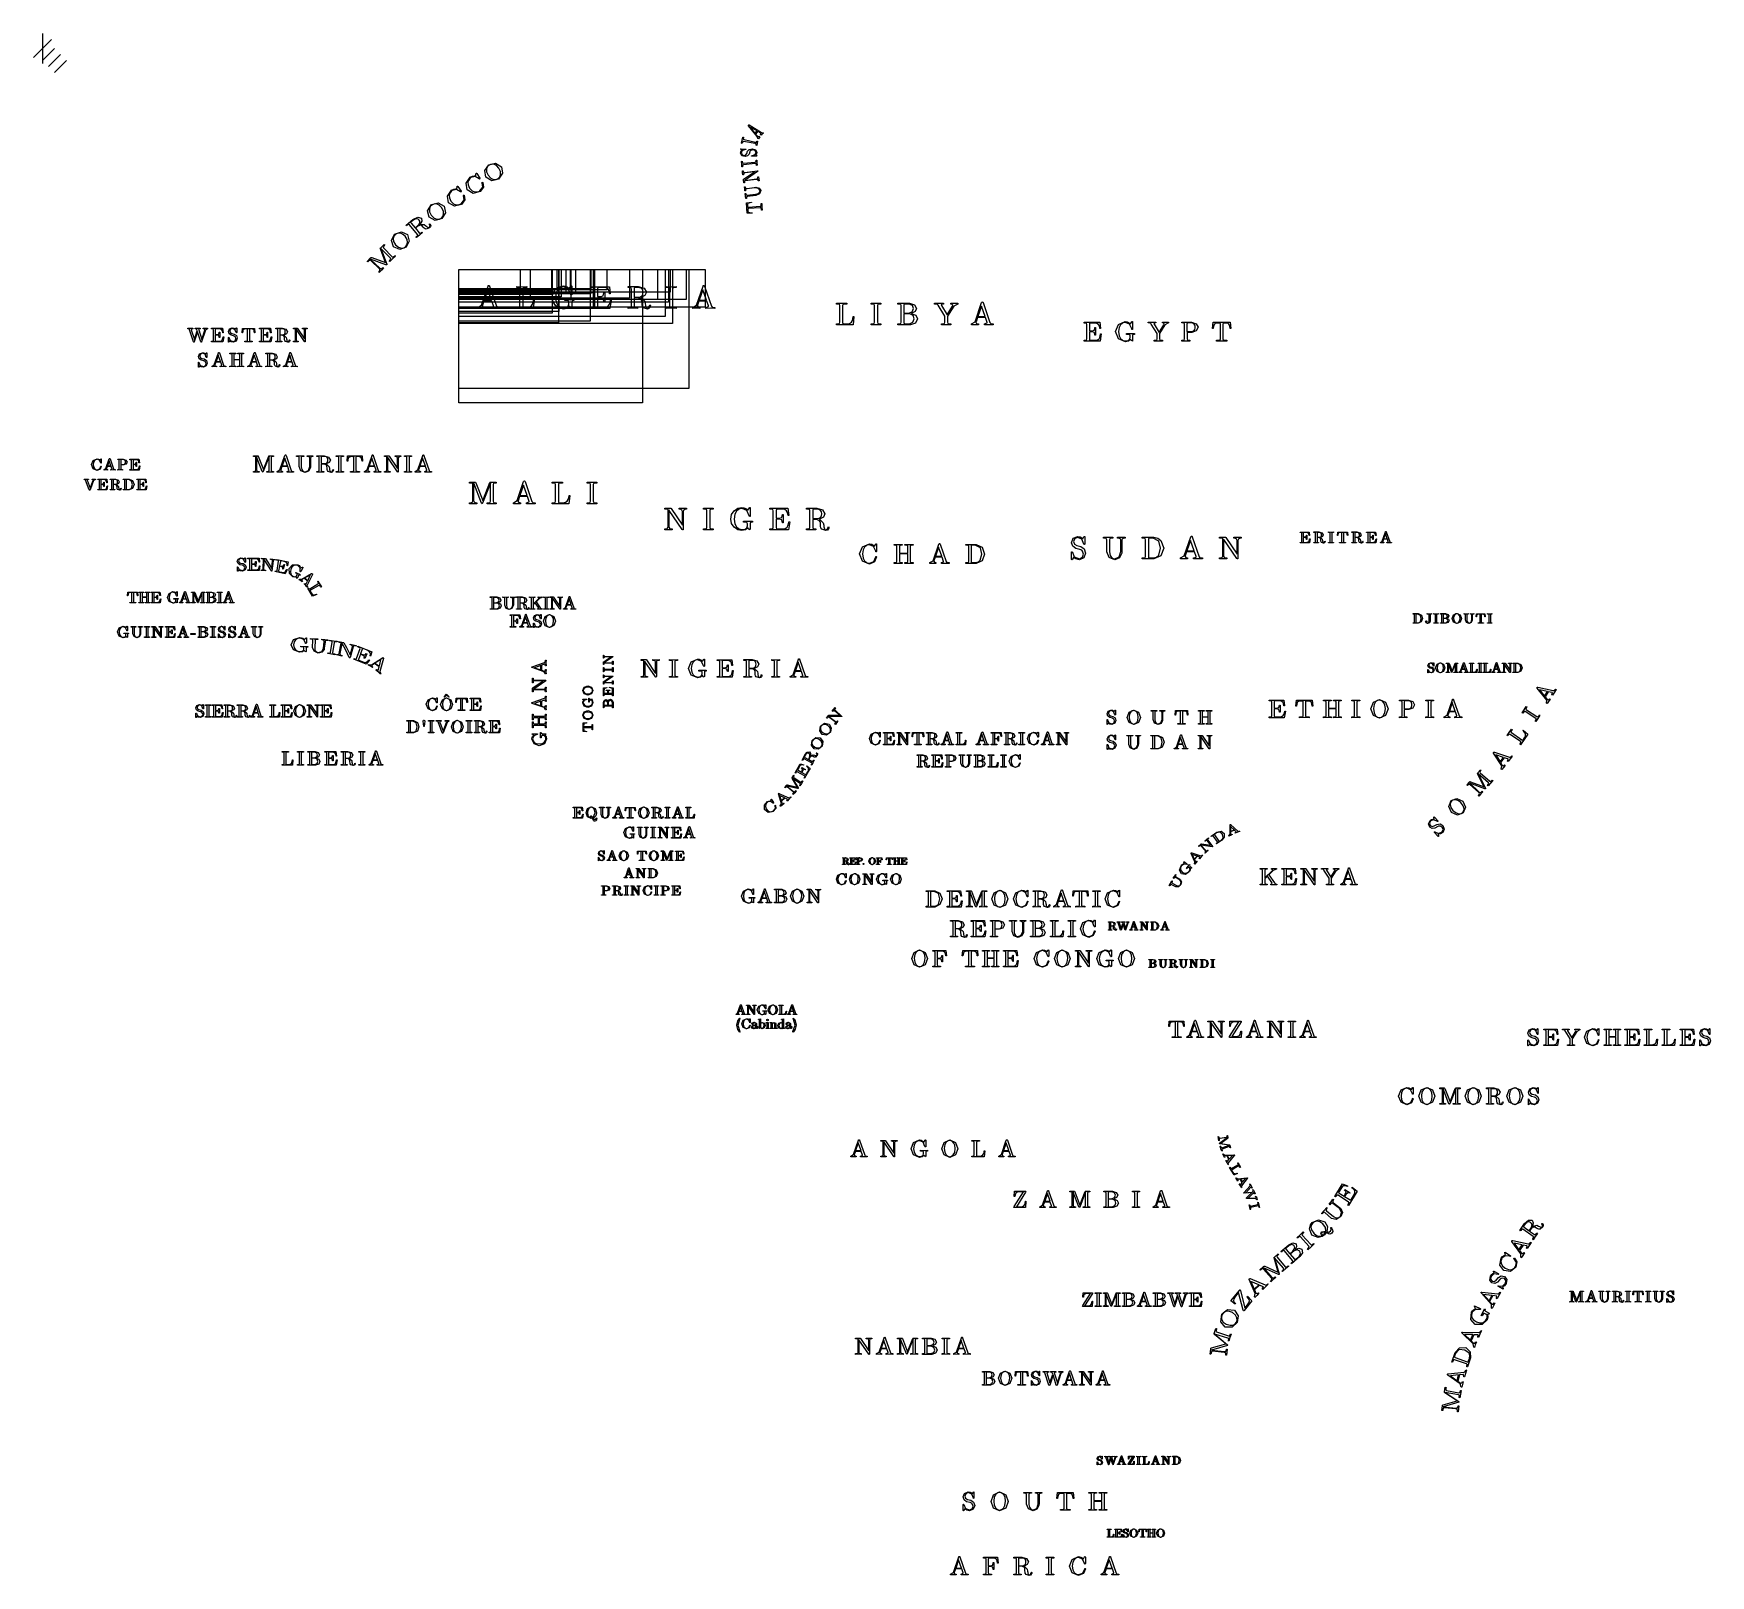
# Model space of a CAD drawing. Extents: x -1 to 148, y 8 to 144.
import ezdxf

# ---------------------------------------------------------------- set-up
doc = ezdxf.new("R2010")
doc.units = 0

msp = doc.modelspace()

# ---------------------------------------------------------------- linework, layer by layer
at = {"layer": 'Layer 1'}
for p, q in [((0, 144.155915), (0, 141.510085)), ((0, 144.155915), (0, 141.510085)), ((0, 144.155915), (0, 141.510085)), ((0.793749, 143.626749), (-0.793749, 142.039251)), ((0.793749, 143.626749), (-0.793749, 142.039251)), ((0.793749, 143.626749), (-0.793749, 142.039251)), ((1.058332, 142.833), (0, 141.774668)), ((1.058332, 142.833), (0, 141.774668)), ((1.058332, 142.833), (0, 141.774668)), ((1.587498, 142.303834), (0.529166, 141.245502)), ((1.587498, 142.303834), (0.529166, 141.245502)), ((1.587498, 142.303834), (0.529166, 141.245502)), ((2.116664, 141.774668), (1.058332, 140.716336)), ((2.116664, 141.774668), (1.058332, 140.716336)), ((2.116664, 141.774668), (1.058332, 140.716336)), ((62.519162, 136.018544), (62.535691, 136.049434)), ((62.53228, 135.985217), (62.519162, 136.018544)), ((63.301809, 135.027829), (62.53228, 135.985217)), ((62.535691, 136.049434), (62.55001, 136.062505)), ((62.55001, 136.062505), (62.565983, 136.065415)), ((62.565983, 136.065415), (62.579067, 136.065151)), ((62.579067, 136.065151), (62.597976, 136.059436)), ((62.597976, 136.059436), (63.680563, 135.381341)), ((63.294418, 135.537781), (62.694391, 135.833646)), ((62.694391, 135.833646), (63.094026, 135.29672)), ((63.094026, 135.29672), (63.294418, 135.537781)), ((63.094026, 135.29672), (63.094026, 135.29672)), ((63.348011, 135.504676), (63.136225, 135.249486)), ((63.136225, 135.249486), (63.322624, 135.058735)), ((63.600301, 135.326718), (63.348011, 135.504676)), ((63.621, 135.308091), (63.600301, 135.326718)), ((63.600471, 135.206573), (63.621, 135.308091)), ((63.644208, 135.163674), (63.600471, 135.206573)), ((63.740642, 135.258363), (63.644208, 135.163674)), ((63.680563, 135.381341), (63.738906, 135.342712)), ((63.738906, 135.342712), (63.796254, 135.362847)), ((63.843198, 135.318831), (63.740642, 135.258363)), ((63.796254, 135.362847), (63.81111, 135.371366)), ((63.81111, 135.371366), (63.843198, 135.318831)), ((61.817604, 133.561881), (61.84303, 133.690217)), ((61.822911, 133.924817), (61.833577, 133.940216)), ((61.847674, 133.8977), (61.822911, 133.924817)), ((61.833577, 133.940216), (61.871524, 133.942332)), ((61.84303, 133.690217), (61.8939, 133.77388)), ((61.959106, 133.834263), (61.847674, 133.8977)), ((61.871524, 133.942332), (62.271212, 133.926299)), ((61.978417, 133.788568), (61.873464, 133.564598)), ((61.8939, 133.77388), (61.959106, 133.834263)), ((61.913478, 134.43365), (61.967072, 134.708448)), ((61.974295, 134.42521), (61.913478, 134.43365)), ((61.967072, 134.708448), (62.025361, 134.976987)), ((61.981082, 134.471226), (61.974295, 134.42521)), ((62.29349, 133.884944), (61.978417, 133.788568)), ((62.018993, 134.590579), (61.981082, 134.471226)), ((62.097167, 134.599813), (62.018993, 134.590579)), ((62.025361, 134.976987), (62.027477, 134.987411)), ((62.027477, 134.987411), (62.086665, 134.97024)), ((62.073894, 134.922872), (62.060866, 134.79497)), ((62.060866, 134.79497), (62.128989, 134.754891)), ((62.083853, 134.960265), (62.073894, 134.922872)), ((62.086665, 134.97024), (62.083853, 134.960265)), ((63.122821, 134.408213), (62.097167, 134.599813)), ((62.128989, 134.754891), (63.146691, 134.520338)), ((62.271212, 133.926299), (62.30097, 133.923494)), ((62.318083, 133.903465), (62.29349, 133.884944)), ((62.30097, 133.923494), (62.314686, 133.918097)), ((62.314686, 133.918097), (62.318083, 133.903465)), ((62.389291, 133.523744), (62.449579, 133.725893)), ((62.449579, 133.725893), (62.59642, 133.88877)), ((62.634935, 133.678816), (62.572252, 133.475171)), ((62.59642, 133.88877), (62.857393, 133.941917)), ((62.652967, 133.722911), (62.634935, 133.678816)), ((62.681206, 133.762022), (62.652967, 133.722911)), ((62.737674, 133.806122), (62.681206, 133.762022)), ((62.921858, 133.846945), (62.737674, 133.806122)), ((62.857393, 133.941917), (63.147042, 133.851443)), ((63.12004, 133.789819), (62.921858, 133.846945)), ((63.20567, 133.654186), (63.12004, 133.789819)), ((63.193788, 134.37823), (63.122821, 134.408213)), ((63.146691, 134.520338), (63.223904, 134.519015)), ((63.147042, 133.851443), (63.267509, 133.656006)), ((63.192598, 134.255847), (63.197215, 134.288788)), ((63.253414, 134.247407), (63.192598, 134.255847)), ((63.197215, 134.288788), (63.193788, 134.37823)), ((63.223904, 134.519015), (63.263391, 134.596456)), ((63.253435, 134.247285), (63.253414, 134.247407)), ((63.279427, 134.433642), (63.253435, 134.247285)), ((63.263391, 134.596456), (63.270714, 134.620665)), ((63.270714, 134.620665), (63.272328, 134.626036)), ((63.272328, 134.626036), (63.331516, 134.608865)), ((63.329214, 134.603943), (63.279427, 134.433642)), ((63.360479, 134.854054), (63.301809, 135.027829)), ((63.322624, 135.058735), (63.34667, 135.040955)), ((63.331516, 134.608865), (63.329214, 134.603943)), ((63.34667, 135.040955), (63.418104, 135.02045)), ((63.41601, 134.827172), (63.360479, 134.854054)), ((63.416013, 134.827249), (63.41601, 134.827172)), ((63.459073, 134.922671), (63.416013, 134.827249)), ((63.418104, 135.02045), (63.475494, 135.053338)), ((63.525614, 135.017733), (63.459073, 134.922671)), ((63.475494, 135.053338), (63.525614, 135.017733)), ((39.166506, 132.026478), (39.519634, 132.539572)), ((39.330296, 132.178385), (39.32638, 131.914528)), ((39.420685, 132.367609), (39.330296, 132.178385)), ((39.549386, 132.495736), (39.420685, 132.367609)), ((39.519634, 132.539572), (40.128513, 132.678654)), ((39.676984, 132.559156), (39.549386, 132.495736)), ((39.841287, 132.586083), (39.676984, 132.559156)), ((40.026255, 132.560566), (39.841287, 132.586083)), ((40.220128, 132.451601), (40.026255, 132.560566)), ((40.128513, 132.678654), (40.637762, 132.361937)), ((40.410141, 132.242781), (40.220128, 132.451601)), ((40.560731, 131.920049), (40.410141, 132.242781)), ((40.637762, 132.361937), (40.742034, 131.777083)), ((61.938234, 133.332773), (61.817604, 133.561881)), ((61.873464, 133.564598), (61.955206, 133.40784)), ((61.90124, 132.834312), (61.962679, 132.838942)), ((61.926872, 132.593171), (61.90124, 132.834312)), ((61.943258, 132.350556), (61.926872, 132.593171)), ((62.215755, 133.25475), (61.938234, 133.332773)), ((62.004577, 132.356536), (61.943258, 132.350556)), ((61.955206, 133.40784), (62.141077, 133.354299)), ((61.962679, 132.838942), (61.965846, 132.797654)), ((61.965846, 132.797654), (61.992463, 132.689701)), ((61.992463, 132.689701), (62.069436, 132.67544)), ((62.008284, 132.507962), (62.00063, 132.397493)), ((62.00063, 132.397493), (62.004577, 132.356536)), ((62.081639, 132.535261), (62.008284, 132.507962)), ((62.069436, 132.67544), (63.113121, 132.762832)), ((63.124731, 132.629337), (62.081639, 132.535261)), ((62.141077, 133.354299), (62.298944, 133.403668)), ((62.438131, 133.322293), (62.215755, 133.25475)), ((62.298944, 133.403668), (62.389291, 133.523744)), ((62.572252, 133.475171), (62.438131, 133.322293)), ((62.780565, 133.302769), (62.79967, 133.321872)), ((62.787177, 133.289434), (62.780565, 133.302769)), ((62.801408, 133.284063), (62.787177, 133.289434)), ((62.79967, 133.321872), (63.10312, 133.426628)), ((62.831289, 133.285651), (62.801408, 133.284063)), ((63.229692, 133.3056), (62.831289, 133.285651)), ((63.10312, 133.426628), (63.20567, 133.654186)), ((63.113121, 132.762832), (63.186765, 132.788549)), ((63.201707, 132.616663), (63.124731, 132.629337)), ((63.228611, 133.501286), (63.134356, 133.391584)), ((63.134356, 133.391584), (63.239898, 133.348272)), ((63.186765, 132.788549), (63.196383, 132.892882)), ((63.193443, 132.931609), (63.254882, 132.93624)), ((63.196383, 132.892882), (63.193443, 132.931609)), ((63.229174, 132.515079), (63.201707, 132.616663)), ((63.267509, 133.656006), (63.228611, 133.501286)), ((63.232939, 132.476156), (63.229174, 132.515079)), ((63.267479, 133.309034), (63.229692, 133.305701)), ((63.229692, 133.305701), (63.229692, 133.3056)), ((63.294258, 132.482136), (63.232939, 132.476156)), ((63.239898, 133.348272), (63.25004, 133.344409)), ((63.25004, 133.344409), (63.276834, 133.323983)), ((63.254882, 132.93624), (63.267365, 132.708296)), ((63.267365, 132.708296), (63.294256, 132.482154)), ((63.276834, 133.323983), (63.267479, 133.309034)), ((63.294256, 132.482154), (63.294258, 132.482136)), ((37.511348, 130.902773), (37.888141, 131.432942)), ((37.609069, 130.308173), (37.511348, 130.902773)), ((37.74751, 131.175088), (37.672445, 130.984894)), ((37.672445, 130.984894), (37.685277, 130.741585)), ((37.685277, 130.741585), (37.821085, 130.451302)), ((37.850078, 131.311946), (37.74751, 131.175088)), ((37.947828, 131.394022), (37.850078, 131.311946)), ((37.888141, 131.432942), (38.078069, 131.521235)), ((38.319634, 131.48026), (37.947828, 131.394022)), ((38.078069, 131.521235), (38.231176, 131.548398)), ((38.231176, 131.548398), (38.369418, 131.539746)), ((38.67898, 131.283251), (38.319634, 131.48026)), ((38.369418, 131.539746), (38.384023, 131.73946)), ((38.384023, 131.73946), (38.402649, 131.782868)), ((38.402649, 131.782868), (38.427123, 131.786662)), ((38.427123, 131.786662), (38.453886, 131.756112)), ((38.453886, 131.756112), (38.736394, 131.340198)), ((38.703903, 131.264267), (38.67898, 131.283251)), ((38.732134, 131.275753), (38.703903, 131.264267)), ((38.756132, 131.302309), (38.732134, 131.275753)), ((38.736394, 131.340198), (38.756132, 131.302309)), ((38.926367, 130.958884), (38.92769, 130.970089)), ((38.929093, 130.95047), (38.926367, 130.958884)), ((38.92769, 130.970089), (38.940867, 130.981609)), ((38.93539, 130.936791), (38.929093, 130.95047)), ((38.983306, 130.5486), (38.93539, 130.936791)), ((38.940867, 130.981609), (38.987817, 130.969909)), ((38.987817, 130.969909), (39.046739, 130.56102)), ((39.273413, 131.435439), (39.166506, 132.026478)), ((39.780534, 131.120924), (39.273413, 131.435439)), ((39.273413, 131.435439), (39.273413, 131.435439)), ((39.32638, 131.914528), (39.468334, 131.603479)), ((39.468321, 131.603479), (39.708649, 131.346321)), ((39.468334, 131.603479), (39.468321, 131.603479)), ((39.708649, 131.346321), (39.956572, 131.232736)), ((40.384722, 131.264805), (39.780534, 131.120924)), ((39.956572, 131.232736), (40.176326, 131.235921)), ((40.176326, 131.235921), (40.355838, 131.311791)), ((40.355838, 131.311791), (40.488391, 131.448057)), ((40.742034, 131.777083), (40.384722, 131.264805)), ((40.488391, 131.448057), (40.571552, 131.648143)), ((40.571552, 131.648143), (40.560731, 131.920049)), ((61.980597, 131.990824), (62.041846, 131.997597)), ((62.007159, 131.808388), (61.980597, 131.990824)), ((62.022716, 131.625202), (62.007159, 131.808388)), ((62.08391, 131.632584), (62.022716, 131.625202)), ((62.041846, 131.997597), (62.06595, 131.906914)), ((62.06595, 131.906914), (62.113096, 131.861715)), ((62.076488, 131.192447), (62.076885, 131.220771)), ((62.110358, 130.930378), (62.076488, 131.192447)), ((62.076885, 131.220771), (62.096419, 131.240535)), ((62.086812, 131.726034), (62.08391, 131.632584)), ((62.122622, 131.779168), (62.086812, 131.726034)), ((62.096419, 131.240535), (63.054303, 131.908099)), ((62.171495, 130.938342), (62.110358, 130.930378)), ((62.113096, 131.861715), (62.158329, 131.851132)), ((62.164074, 131.80134), (62.122622, 131.779168)), ((62.158329, 131.851132), (62.206084, 131.853513)), ((62.167491, 131.092781), (62.159641, 131.060436)), ((62.159641, 131.060436), (62.165684, 130.982948)), ((62.211106, 131.809965), (62.164074, 131.80134)), ((62.165684, 130.982948), (62.171495, 130.938342)), ((62.200226, 131.103285), (62.167491, 131.092781)), ((62.198617, 131.147058), (63.224305, 131.279162)), ((62.220305, 131.165526), (62.198617, 131.147058)), ((63.229817, 131.236365), (62.200226, 131.103285)), ((62.206084, 131.853513), (63.296236, 131.979079)), ((63.054303, 131.908099), (62.211106, 131.809965)), ((63.327342, 131.935415), (62.220305, 131.165526)), ((63.224305, 131.279162), (63.271251, 131.288316)), ((63.277549, 131.239434), (63.229817, 131.236365)), ((63.271251, 131.288316), (63.314656, 131.309377)), ((63.325085, 131.228534), (63.277549, 131.239434)), ((63.296236, 131.979079), (63.338057, 131.980931)), ((63.314656, 131.309377), (63.347848, 131.363135)), ((63.370666, 131.186388), (63.325085, 131.228534)), ((63.350027, 131.963998), (63.327342, 131.935415)), ((63.338057, 131.980931), (63.350027, 131.963998)), ((63.347848, 131.363135), (63.350203, 131.454556)), ((63.350203, 131.454556), (63.411361, 131.462309)), ((63.396201, 131.098166), (63.370666, 131.186388)), ((63.457338, 131.10613), (63.396201, 131.098166)), ((63.411361, 131.462309), (63.428242, 131.283776)), ((63.428242, 131.283776), (63.457337, 131.106243)), ((63.457337, 131.106243), (63.457338, 131.10613)), ((35.855207, 129.748312), (36.225599, 130.285088)), ((35.962572, 129.155712), (35.855207, 129.748312)), ((36.087868, 130.024775), (36.015282, 129.833245)), ((36.015282, 129.833245), (36.031686, 129.590143)), ((36.031686, 129.590143), (36.171995, 129.302269)), ((36.188896, 130.163378), (36.087868, 130.024775)), ((36.171995, 129.302269), (36.397301, 129.074725)), ((36.285871, 130.247028), (36.188896, 130.163378)), ((36.225599, 130.285088), (36.41498, 130.376282)), ((36.657446, 130.338491), (36.285871, 130.247028)), ((36.41498, 130.376282), (36.568134, 130.405567)), ((36.568134, 130.405567), (36.70673, 130.398667)), ((37.019126, 130.14549), (36.657446, 130.338491)), ((36.70673, 130.398667), (36.719642, 130.598847)), ((36.719642, 130.598847), (36.737951, 130.642553)), ((36.737951, 130.642553), (36.762478, 130.646646)), ((36.762478, 130.646646), (36.789553, 130.616359)), ((36.789553, 130.616359), (37.076054, 130.203064)), ((37.044235, 130.126758), (37.019126, 130.14549)), ((37.072376, 130.13854), (37.044235, 130.126758)), ((37.096136, 130.165353), (37.072376, 130.13854)), ((37.076054, 130.203064), (37.096136, 130.165353)), ((37.097472, 129.09319), (37.331181, 129.414096)), ((37.394458, 129.427056), (37.111013, 129.022363)), ((37.26975, 129.823537), (37.271073, 129.83475)), ((37.272554, 129.815149), (37.26975, 129.823537)), ((37.271073, 129.83475), (37.284117, 129.846386)), ((37.278984, 129.801534), (37.272554, 129.815149)), ((37.331181, 129.414096), (37.278984, 129.801534)), ((37.284117, 129.846386), (37.331159, 129.835107)), ((37.331159, 129.835107), (37.394458, 129.427056)), ((37.608969, 130.308167), (37.609069, 130.308173)), ((38.130766, 129.999831), (37.608969, 130.308167)), ((37.821085, 130.451302), (38.042917, 130.220023)), ((38.042917, 130.220023), (38.264741, 130.119913)), ((38.757275, 130.158439), (38.130766, 129.999831)), ((38.264741, 130.119913), (38.468448, 130.120442)), ((38.468448, 130.120442), (38.63453, 130.167093)), ((38.63453, 130.167093), (38.744845, 130.229533)), ((38.744845, 130.229533), (38.983306, 130.5486)), ((39.046739, 130.56102), (38.757275, 130.158439)), ((62.157305, 130.572085), (62.218437, 130.580075)), ((62.186765, 130.392732), (62.157305, 130.572085)), ((62.20428, 130.210852), (62.186765, 130.392732)), ((62.265426, 130.218684), (62.20428, 130.210852)), ((62.218437, 130.580075), (62.244043, 130.491726)), ((62.233314, 129.981789), (62.294477, 129.989409)), ((62.266489, 129.760294), (62.233314, 129.981789)), ((62.244043, 130.491726), (62.289865, 130.448011)), ((62.267649, 130.310259), (62.265426, 130.218684)), ((62.286696, 129.536631), (62.266489, 129.760294)), ((62.302944, 130.362855), (62.267649, 130.310259)), ((62.347915, 129.543563), (62.286696, 129.536631)), ((62.289865, 130.448011), (62.339186, 130.43891)), ((62.294477, 129.989409), (62.299007, 129.953037)), ((62.299007, 129.953037), (62.329262, 129.853752)), ((62.344155, 130.385265), (62.302944, 130.362855)), ((62.329262, 129.853752), (62.40647, 129.844677)), ((62.339186, 130.43891), (62.392831, 130.442772)), ((62.339726, 129.154356), (62.781668, 129.227627)), ((62.349956, 129.681374), (62.343784, 129.579729)), ((62.343784, 129.579729), (62.347924, 129.543558)), ((62.391091, 130.394446), (62.344155, 130.385265)), ((62.347924, 129.543558), (62.347915, 129.543563)), ((62.422653, 129.709846), (62.349956, 129.681374)), ((63.07544, 130.483209), (62.391091, 130.394446)), ((62.392831, 130.442772), (63.023914, 130.524865)), ((62.40647, 129.844677), (63.158391, 129.935776)), ((63.166885, 129.797539), (62.422653, 129.709846)), ((62.781668, 129.227627), (62.785483, 129.189543)), ((63.023914, 130.524865), (63.16059, 130.537961)), ((63.406461, 130.435303), (63.07544, 130.483209)), ((63.158391, 129.935776), (63.378026, 129.990674)), ((63.16059, 130.537961), (63.465431, 130.460121)), ((63.504604, 129.954048), (63.166885, 129.797539)), ((63.378026, 129.990674), (63.501153, 130.081278)), ((63.551138, 130.243359), (63.406461, 130.435303)), ((63.465431, 130.460121), (63.612692, 130.247944)), ((63.501153, 130.081278), (63.546431, 130.168784)), ((63.612692, 130.247944), (63.504604, 129.954048)), ((63.546431, 130.168784), (63.551138, 130.243359)), ((32.806867, 127.683171), (33.240907, 127.881869)), ((33.052328, 127.741035), (32.947689, 127.695622)), ((33.1531, 127.750755), (33.052328, 127.741035)), ((33.257084, 127.719763), (33.1531, 127.750755)), ((33.240907, 127.881869), (33.554361, 127.789003)), ((33.554361, 127.789003), (33.586559, 127.545897)), ((34.103892, 128.46416), (34.436934, 128.996684)), ((34.240912, 127.880207), (34.103892, 128.46416)), ((34.762011, 127.59292), (34.240912, 127.880207)), ((34.240912, 127.880207), (34.240912, 127.880207)), ((34.344031, 128.819306), (34.26119, 128.625083)), ((34.26119, 128.625083), (34.269259, 128.36099)), ((34.269259, 128.36099), (34.426268, 128.057956)), ((34.468459, 128.954157), (34.344031, 128.819306)), ((34.426255, 128.057956), (34.678651, 127.813626)), ((34.426268, 128.057956), (34.426255, 128.057956)), ((34.436934, 128.996684), (35.044728, 129.162461)), ((34.594495, 129.023789), (34.468459, 128.954157)), ((34.758791, 129.058086), (34.594495, 129.023789)), ((34.678651, 127.813626), (34.930635, 127.711738)), ((34.945481, 129.040081), (34.758791, 129.058086)), ((35.353489, 127.759961), (34.762011, 127.59292)), ((34.930635, 127.711738), (35.148358, 127.723737)), ((35.143444, 128.938136), (34.945481, 129.040081)), ((35.044728, 129.162461), (35.564454, 128.861675)), ((35.340315, 128.73559), (35.143444, 128.938136)), ((35.148358, 127.723737), (35.322681, 127.805649)), ((35.322681, 127.805649), (35.448069, 127.945525)), ((35.501539, 128.417911), (35.340315, 128.73559)), ((35.687123, 128.28051), (35.353489, 127.759961)), ((35.448069, 127.945525), (35.522441, 128.14722)), ((35.522441, 128.14722), (35.501539, 128.417911)), ((35.564454, 128.861675), (35.687123, 128.28051)), ((35.962622, 129.155709), (35.962572, 129.155712)), ((36.488807, 128.856227), (35.962622, 129.155709)), ((36.397301, 129.074725), (36.620288, 128.977953)), ((37.111013, 129.022363), (36.488807, 128.856227)), ((36.620288, 128.977953), (36.823459, 128.981133)), ((36.823459, 128.981133), (36.988371, 129.02966)), ((36.988371, 129.02966), (37.097472, 129.09319)), ((62.409635, 128.24554), (62.339726, 129.154356)), ((62.857755, 128.239481), (62.409635, 128.24554)), ((62.441658, 129.050844), (62.42437, 128.979689)), ((62.42437, 128.979689), (62.427151, 128.881905)), ((62.427151, 128.881905), (62.438361, 128.79705)), ((62.438361, 128.79705), (62.463967, 128.776598)), ((62.47886, 129.099876), (62.441658, 129.050844)), ((62.465553, 128.627857), (62.453208, 128.60595)), ((62.453208, 128.60595), (62.454875, 128.525207)), ((62.454875, 128.525207), (62.467082, 128.428827)), ((62.463967, 128.776598), (62.515816, 128.776333)), ((62.486685, 128.638441), (62.465553, 128.627857)), ((62.467082, 128.428827), (62.494962, 128.36178)), ((62.549232, 129.135616), (62.47886, 129.099876)), ((62.5262, 128.642886), (62.486685, 128.638441)), ((62.494962, 128.36178), (62.539214, 128.317928)), ((62.515816, 128.776333), (63.559335, 128.861495)), ((63.570345, 128.720721), (62.5262, 128.642886)), ((62.539214, 128.317928), (62.614168, 128.293507)), ((62.646308, 129.163482), (62.549232, 129.135616)), ((62.614168, 128.293507), (62.714356, 128.280727)), ((62.785483, 129.189543), (62.646308, 129.163482)), ((62.714356, 128.280727), (62.855844, 128.277473)), ((62.855844, 128.277473), (62.857749, 128.239418)), ((62.857749, 128.239418), (62.857755, 128.239481)), ((63.559335, 128.861495), (63.614259, 128.872343)), ((63.626295, 128.718604), (63.570345, 128.720721)), ((63.614259, 128.872343), (63.638429, 128.917391)), ((63.65719, 128.677726), (63.626295, 128.718604)), ((63.634423, 129.098736), (63.695752, 129.104398)), ((63.640149, 129.035527), (63.634423, 129.098736)), ((63.638429, 128.917391), (63.640149, 129.035527)), ((63.677261, 128.560656), (63.65719, 128.677726)), ((63.681386, 128.496799), (63.677261, 128.560656)), ((63.742872, 128.500609), (63.681386, 128.496799)), ((63.695752, 129.104398), (63.715548, 128.802162)), ((63.715548, 128.802162), (63.742872, 128.500609)), ((30.900435, 125.824852), (31.187801, 126.385151)), ((31.222674, 126.345598), (31.109554, 126.200283)), ((31.187801, 126.385151), (31.781092, 126.601606)), ((31.342852, 126.425925), (31.222674, 126.345598)), ((31.50402, 126.47411), (31.342852, 126.425925)), ((31.691485, 126.471755), (31.50402, 126.47411)), ((31.896413, 126.386448), (31.691485, 126.471755)), ((31.781092, 126.601606), (32.320674, 126.343138)), ((32.107749, 126.200788), (31.896413, 126.386448)), ((32.195765, 127.185366), (32.806867, 127.683171)), ((32.237495, 127.134957), (32.195765, 127.185366)), ((32.283855, 127.173327), (32.237495, 127.134957)), ((32.42364, 127.263815), (32.283855, 127.173327)), ((32.320674, 126.343138), (32.48747, 125.775956)), ((32.499641, 127.222373), (32.42364, 127.263815)), ((33.204281, 126.361191), (32.499641, 127.222373)), ((32.649382, 127.466847), (32.627527, 127.430114)), ((32.627527, 127.430114), (32.632422, 127.404174)), ((32.632422, 127.404174), (32.657081, 127.369783)), ((32.761793, 127.563003), (32.649382, 127.466847)), ((32.657081, 127.369783), (33.001486, 126.944858)), ((32.854968, 127.635077), (32.761793, 127.563003)), ((32.947689, 127.695622), (32.854968, 127.635077)), ((33.001481, 126.944857), (33.215256, 127.117099)), ((33.001486, 126.944858), (33.001481, 126.944857)), ((33.252017, 127.087009), (33.030731, 126.908767)), ((33.030731, 126.908767), (33.367158, 126.493685)), ((33.385637, 126.304721), (33.115146, 126.07476)), ((33.118464, 126.162355), (33.230581, 126.279044)), ((33.230581, 126.279044), (33.204281, 126.361191)), ((33.215256, 127.117099), (33.370333, 127.27587)), ((33.476426, 127.173942), (33.252017, 127.087009)), ((33.352495, 127.630814), (33.257084, 127.719763)), ((33.40941, 127.530369), (33.352495, 127.630814)), ((33.367158, 126.493685), (33.440435, 126.449739)), ((33.370333, 127.27587), (33.426078, 127.417018)), ((33.666203, 126.522912), (33.385637, 126.304721)), ((33.426078, 127.417018), (33.40941, 127.530369)), ((33.586559, 127.545897), (33.425787, 127.24974)), ((33.425787, 127.24974), (33.813968, 127.243421)), ((33.440435, 126.449739), (33.579582, 126.537408)), ((33.605191, 127.138411), (33.476426, 127.173942)), ((33.579582, 126.537408), (33.625243, 126.574006)), ((33.725504, 127.009934), (33.605191, 127.138411)), ((33.625243, 126.574006), (33.666203, 126.522912)), ((33.80602, 126.911953), (33.725504, 127.009934)), ((33.882143, 126.858947), (33.80602, 126.911953)), ((33.813968, 127.243421), (33.943354, 127.129936)), ((33.991434, 126.834676), (33.882143, 126.858947)), ((33.943354, 127.129936), (34.012236, 127.065721)), ((34.288442, 126.953864), (33.991434, 126.834676)), ((34.012236, 127.065721), (34.069997, 127.019631)), ((34.069997, 127.019631), (34.126377, 126.983175)), ((34.126377, 126.983175), (34.174205, 126.969515)), ((34.174205, 126.969515), (34.22323, 126.97015)), ((34.22323, 126.97015), (34.267616, 126.996574)), ((34.267616, 126.996574), (34.322832, 127.092777)), ((34.280118, 127.244105), (34.282764, 127.28885)), ((34.322832, 127.092777), (34.280118, 127.244105)), ((34.282764, 127.28885), (34.329965, 127.279815)), ((34.362289, 127.045771), (34.288442, 126.953864)), ((34.329965, 127.279815), (34.360914, 127.22358)), ((34.360914, 127.22358), (34.378958, 127.144072)), ((34.378958, 127.144072), (34.362289, 127.045771)), ((29.9182, 125.138579), (29.957247, 125.185335)), ((29.925502, 125.098559), (29.9182, 125.138579)), ((30.377744, 123.872873), (29.925502, 125.098559)), ((29.957247, 125.185335), (30.265243, 125.48026)), ((29.975696, 125.112071), (29.973844, 125.110325)), ((29.973844, 125.110325), (30.483781, 123.733833)), ((30.820494, 124.243939), (29.975696, 125.112071)), ((30.266346, 125.391213), (30.15742, 125.261071)), ((30.15742, 125.261071), (30.191186, 125.182356)), ((30.191186, 125.182356), (30.961763, 124.380705)), ((30.265243, 125.48026), (30.310201, 125.432767)), ((30.310201, 125.432767), (30.266346, 125.391213)), ((31.089673, 125.257402), (30.900435, 125.824852)), ((31.109554, 126.200283), (31.043265, 125.9995)), ((31.043265, 125.9995), (31.074176, 125.737609)), ((31.074176, 125.737609), (31.257302, 125.450931)), ((31.632796, 125.019818), (31.089673, 125.257402)), ((31.089673, 125.257402), (31.089673, 125.257402)), ((31.257302, 125.450931), (31.257302, 125.450926)), ((31.257302, 125.450926), (31.529831, 125.231157)), ((31.529831, 125.231157), (31.788482, 125.1521)), ((32.201832, 125.234821), (31.632796, 125.019818)), ((31.788482, 125.1521), (32.002524, 125.182284)), ((32.002524, 125.182284), (32.167383, 125.277562)), ((32.29274, 125.898071), (32.107749, 126.200788)), ((32.167383, 125.277562), (32.279063, 125.425958)), ((32.48747, 125.775956), (32.201832, 125.234821)), ((32.279063, 125.425958), (32.335533, 125.631444)), ((32.335533, 125.631444), (32.29274, 125.898071)), ((33.073424, 126.125164), (33.118464, 126.162355)), ((33.115151, 126.074756), (33.073424, 126.125164)), ((33.115146, 126.07476), (33.115151, 126.074756)), ((28.765616, 123.967675), (29.059337, 124.280221)), ((28.813844, 123.923173), (28.765616, 123.967675)), ((28.855217, 123.967753), (28.813844, 123.923173)), ((28.983299, 124.076838), (28.855217, 123.967753)), ((29.064436, 124.045755), (28.983299, 124.076838)), ((29.054733, 124.155588), (29.052881, 124.153762)), ((29.052881, 124.153762), (29.881936, 123.371298)), ((30.414962, 123.672785), (29.054733, 124.155588)), ((29.059337, 124.280221), (29.104197, 124.318018)), ((29.835364, 123.321615), (29.064436, 124.045755)), ((29.104197, 124.318018), (29.154272, 124.312234)), ((29.154272, 124.312234), (30.377744, 123.872873)), ((29.869048, 123.283311), (29.835364, 123.321615)), ((29.886299, 123.230525), (29.869048, 123.283311)), ((29.881936, 123.371298), (29.922179, 123.339994)), ((29.922179, 123.339994), (29.974175, 123.324246)), ((29.974175, 123.324246), (30.058122, 123.351475)), ((30.21457, 123.399234), (30.015683, 123.198585)), ((30.058122, 123.351475), (30.167307, 123.444622)), ((30.167307, 123.444622), (30.21457, 123.399234)), ((30.481928, 123.674663), (30.414962, 123.672785)), ((30.483781, 123.733833), (30.481928, 123.674663)), ((30.711885, 123.998211), (30.753182, 124.039032)), ((30.757896, 123.951678), (30.711885, 123.998211)), ((30.753182, 124.039032), (30.85389, 124.164489)), ((31.001908, 124.199509), (30.757896, 123.951678)), ((30.85389, 124.164489), (30.820494, 124.243939)), ((30.961763, 124.380705), (31.038275, 124.34304)), ((31.255765, 124.433881), (31.001908, 124.199509)), ((31.038275, 124.34304), (31.168664, 124.44138)), ((31.168664, 124.44138), (31.210807, 124.481374)), ((31.210807, 124.481374), (31.255765, 124.433881)), ((29.779937, 123.031696), (29.866006, 123.146671)), ((29.828162, 122.987194), (29.779937, 123.031696)), ((30.015683, 123.198585), (29.828107, 122.987219)), ((29.828107, 122.987219), (29.828162, 122.987194)), ((29.866006, 123.146671), (29.886299, 123.230525)), ((36.868887, 123.253127), (58.683585, 123.253127)), ((36.868887, 119.925478), (36.868887, 123.253127)), ((36.868887, 123.253127), (58.683585, 123.253127)), ((36.868887, 119.925478), (36.868887, 123.253127)), ((36.868887, 123.253127), (58.683585, 123.253127)), ((36.868887, 119.925478), (36.868887, 123.253127)), ((36.868887, 123.253127), (58.683585, 123.253127)), ((36.868887, 119.925478), (36.868887, 123.253127)), ((36.868887, 123.253127), (58.683585, 123.253127)), ((36.868887, 119.925478), (36.868887, 123.253127)), ((36.868887, 123.253127), (58.683585, 123.253127)), ((36.868887, 119.925478), (36.868887, 123.253127)), ((36.868887, 123.253127), (58.683585, 123.253127)), ((36.868887, 119.925478), (36.868887, 123.253127)), ((36.868887, 123.253127), (58.683585, 123.253127)), ((36.868887, 119.925478), (36.868887, 123.253127)), ((36.868887, 123.253127), (58.683585, 123.253127)), ((36.868887, 119.925478), (36.868887, 123.253127)), ((36.868887, 123.253127), (58.683585, 123.253127)), ((36.868887, 119.925478), (36.868887, 123.253127)), ((36.868887, 123.253127), (54.465069, 123.253127)), ((36.868887, 120.582865), (36.868887, 123.253127)), ((36.868887, 123.253127), (48.502223, 123.253127)), ((36.868887, 118.675388), (36.868887, 123.253127)), ((36.868887, 123.253127), (48.502223, 123.253127)), ((36.868887, 118.675388), (36.868887, 123.253127)), ((36.868887, 123.253127), (48.502223, 123.253127)), ((36.868887, 118.675388), (36.868887, 123.253127)), ((36.868887, 123.253127), (48.502223, 123.253127)), ((36.868887, 118.675388), (36.868887, 123.253127)), ((36.868887, 123.253127), (48.502223, 123.253127)), ((36.868887, 118.675388), (36.868887, 123.253127)), ((36.868887, 123.253127), (58.683585, 123.253127)), ((36.868887, 119.925478), (36.868887, 123.253127)), ((36.868887, 123.253127), (58.683585, 123.253127)), ((36.868887, 119.925478), (36.868887, 123.253127)), ((36.868887, 123.253127), (58.683585, 123.253127)), ((36.868887, 119.925478), (36.868887, 123.253127)), ((36.868887, 123.253127), (58.683585, 123.253127)), ((36.868887, 119.925478), (36.868887, 123.253127)), ((36.868887, 123.253127), (58.683585, 123.253127)), ((36.868887, 119.925478), (36.868887, 123.253127)), ((36.868887, 123.253127), (48.525443, 123.253127)), ((36.868887, 121.1073), (36.868887, 123.253127)), ((36.868887, 123.253127), (53.125515, 123.253127)), ((36.868887, 111.441456), (36.868887, 123.253127)), ((36.868887, 123.253127), (57.252062, 123.253127)), ((36.868887, 112.720317), (36.868887, 123.253127)), ((36.868887, 123.253127), (55.798431, 123.253127)), ((36.868887, 118.483715), (36.868887, 123.253127)), ((36.868887, 123.253127), (55.589783, 123.253127)), ((36.868887, 121.23813), (36.868887, 123.253127)), ((36.868887, 123.253127), (49.976834, 123.253127)), ((36.868887, 121.439285), (36.868887, 123.253127)), ((36.868887, 123.253127), (55.589783, 123.253127)), ((36.868887, 121.23813), (36.868887, 123.253127)), ((36.868887, 123.253127), (45.721206, 123.253127)), ((36.868887, 119.525697), (36.868887, 123.253127)), ((36.868887, 123.253127), (45.133521, 123.253127)), ((36.868887, 119.380525), (36.868887, 123.253127)), ((36.868887, 123.253127), (46.351258, 123.253127)), ((36.868887, 121.256018), (36.868887, 123.253127)), ((36.868887, 123.253127), (57.016225, 123.253127)), ((36.868887, 120.602641), (36.868887, 123.253127)), ((36.868887, 123.253127), (57.016225, 123.253127)), ((36.868887, 120.602641), (36.868887, 123.253127)), ((36.868887, 123.253127), (45.54948, 123.253127)), ((36.868887, 121.539468), (36.868887, 123.253127)), ((36.868887, 123.253127), (46.7181, 123.253127)), ((36.868887, 121.447389), (36.868887, 123.253127)), ((36.868887, 123.253127), (48.555655, 123.253127)), ((36.868887, 121.539468), (36.868887, 123.253127)), ((36.868887, 123.253127), (48.555655, 123.253127)), ((36.868887, 121.539468), (36.868887, 123.253127)), ((36.868887, 123.253127), (48.555655, 123.253127)), ((36.868887, 121.539468), (36.868887, 123.253127)), ((36.868887, 123.253127), (48.555655, 123.253127)), ((36.868887, 121.539468), (36.868887, 123.253127)), ((36.868887, 123.253127), (48.555655, 123.253127)), ((36.868887, 121.539468), (36.868887, 123.253127)), ((36.868887, 123.253127), (48.555655, 123.253127)), ((36.868887, 121.539468), (36.868887, 123.253127)), ((36.868887, 123.253127), (48.555655, 123.253127)), ((36.868887, 121.539468), (36.868887, 123.253127)), ((36.868887, 123.253127), (45.92875, 123.253127)), ((36.868887, 120.820871), (36.868887, 123.253127)), ((36.868887, 123.253127), (48.779158, 123.253127)), ((36.868887, 119.807384), (36.868887, 123.253127)), ((36.868887, 123.253127), (45.713336, 123.253127)), ((36.868887, 118.536617), (36.868887, 123.253127)), ((36.868887, 123.253127), (43.180517, 123.253127)), ((36.868887, 120.788815), (36.868887, 123.253127)), ((36.868887, 123.253127), (42.295749, 123.253127)), ((36.868887, 121.375315), (36.868887, 123.253127)), ((36.868887, 123.253127), (42.295749, 123.253127)), ((36.868887, 121.375315), (36.868887, 123.253127)), ((36.868887, 123.253127), (47.216838, 123.253127)), ((36.868887, 121.151496), (36.868887, 123.253127)), ((36.868887, 123.253127), (45.082907, 123.253127)), ((36.868887, 121.352031), (36.868887, 123.253127)), ((36.868887, 123.253127), (55.134206, 123.253127)), ((36.868887, 119.091065), (36.868887, 123.253127)), ((36.868887, 123.253127), (45.085622, 123.253127)), ((36.868887, 121.030462), (36.868887, 123.253127)), ((36.868887, 123.253127), (55.442162, 123.253127)), ((36.868887, 120.370885), (36.868887, 123.253127)), ((36.868887, 123.253127), (45.54948, 123.253127)), ((36.868887, 121.539468), (36.868887, 123.253127)), ((36.868887, 123.253127), (51.978668, 123.253127)), ((36.868887, 120.699843), (36.868887, 123.253127)), ((36.868887, 123.253127), (46.78977, 123.253127)), ((36.868887, 120.617423), (36.868887, 123.253127)), ((36.868887, 123.253127), (48.900618, 123.253127)), ((36.868887, 121.195194), (36.868887, 123.253127)), ((36.86889, 123.253127), (58.683588, 123.253127)), ((36.86889, 119.925478), (36.86889, 123.253127)), ((39.455793, 121.777051), (39.478362, 121.822207)), ((39.478362, 121.822207), (39.523519, 121.833497)), ((39.523519, 121.833497), (39.548919, 121.830673)), ((39.548919, 121.830673), (39.565852, 121.816563)), ((39.565852, 121.816563), (39.57715, 121.802453)), ((39.57715, 121.802453), (39.588447, 121.777053)), ((42.295749, 123.253127), (42.295749, 121.375315)), ((42.295749, 123.253127), (42.295749, 121.375315)), ((43.180517, 123.253127), (43.180517, 120.788815)), ((45.082907, 123.253127), (45.082907, 121.352031)), ((45.085622, 123.253127), (45.085622, 121.030462)), ((45.133521, 123.253127), (45.133521, 119.380525)), ((45.54948, 123.253127), (45.54948, 121.539468)), ((45.54948, 123.253127), (45.54948, 121.539468)), ((45.713336, 123.253127), (45.713336, 118.536617)), ((45.721206, 123.253127), (45.721206, 119.525697)), ((45.759936, 121.727662), (46.131765, 121.802451)), ((45.92875, 123.253127), (45.92875, 120.820871)), ((46.131765, 121.802451), (46.315208, 121.779874)), ((46.351258, 123.253127), (46.351258, 121.256018)), ((46.7181, 123.253127), (46.7181, 121.447389)), ((46.78977, 123.253127), (46.78977, 120.617423)), ((46.794987, 121.768585), (46.840143, 121.802452)), ((46.840143, 121.802452), (46.865543, 121.788342)), ((46.865543, 121.788342), (46.871179, 121.73472)), ((47.216838, 123.253127), (47.216838, 121.151496)), ((48.502223, 123.253127), (48.502223, 118.675388)), ((48.502223, 123.253127), (48.502223, 118.675388)), ((48.502223, 123.253127), (48.502223, 118.675388)), ((48.502223, 123.253127), (48.502223, 118.675388)), ((48.502223, 123.253127), (48.502223, 118.675388)), ((48.525443, 123.253127), (48.525443, 121.1073)), ((48.555655, 123.253127), (48.555655, 121.539468)), ((48.555655, 123.253127), (48.555655, 121.539468)), ((48.555655, 123.253127), (48.555655, 121.539468)), ((48.555655, 123.253127), (48.555655, 121.539468)), ((48.555655, 123.253127), (48.555655, 121.539468)), ((48.555655, 123.253127), (48.555655, 121.539468)), ((48.555655, 123.253127), (48.555655, 121.539468)), ((48.779158, 123.253127), (48.779158, 119.807384)), ((48.900618, 123.253127), (48.900618, 121.195194)), ((49.976834, 123.253127), (49.976834, 121.439285)), ((51.978668, 123.253127), (51.978668, 120.699843)), ((53.125515, 123.253127), (53.125515, 111.441456)), ((54.465069, 123.253127), (54.465069, 120.582865)), ((55.134206, 123.253127), (55.134206, 119.091065)), ((55.442162, 123.253127), (55.442162, 120.370885)), ((55.589783, 123.253127), (55.589783, 121.23813)), ((55.589783, 123.253127), (55.589783, 121.23813)), ((55.798431, 123.253127), (55.798431, 118.483715)), ((57.016225, 123.253127), (57.016225, 120.602641)), ((57.016225, 123.253127), (57.016225, 120.602641)), ((57.252062, 123.253127), (57.252062, 112.720317)), ((58.501573, 121.777051), (58.524142, 121.822207)), ((58.524142, 121.822207), (58.569298, 121.833497)), ((58.569298, 121.833497), (58.594698, 121.830673)), ((58.594698, 121.830673), (58.611632, 121.816563)), ((58.611632, 121.816563), (58.622929, 121.802453)), ((58.622929, 121.802453), (58.634227, 121.777053)), ((58.683585, 123.253127), (58.683585, 119.925478)), ((58.683585, 123.253127), (58.683585, 119.925478)), ((58.683585, 123.253127), (58.683585, 119.925478)), ((58.683585, 123.253127), (58.683585, 119.925478)), ((58.683585, 123.253127), (58.683585, 119.925478)), ((58.683585, 123.253127), (58.683585, 119.925478)), ((58.683585, 123.253127), (58.683585, 119.925478)), ((58.683585, 123.253127), (58.683585, 119.925478)), ((58.683585, 123.253127), (58.683585, 119.925478)), ((58.683585, 123.253127), (58.683585, 119.925478)), ((58.683585, 123.253127), (58.683585, 119.925478)), ((58.683585, 123.253127), (58.683585, 119.925478)), ((58.683585, 123.253127), (58.683585, 119.925478)), ((58.683585, 123.253127), (58.683585, 119.925478)), ((58.683585, 123.253127), (58.683585, 119.925478)), ((58.683588, 123.253127), (58.683588, 119.925478)), ((45.54948, 121.539468), (36.868887, 121.539468)), ((48.555655, 121.539468), (36.868887, 121.539468)), ((48.555655, 121.539468), (36.868887, 121.539468)), ((48.555655, 121.539468), (36.868887, 121.539468)), ((48.555655, 121.539468), (36.868887, 121.539468)), ((48.555655, 121.539468), (36.868887, 121.539468)), ((48.555655, 121.539468), (36.868887, 121.539468)), ((48.555655, 121.539468), (36.868887, 121.539468)), ((45.54948, 121.539468), (36.868887, 121.539468)), ((46.7181, 121.447389), (36.868887, 121.447389)), ((49.976834, 121.439285), (36.868887, 121.439285)), ((42.295749, 121.375315), (36.868887, 121.375315)), ((42.295749, 121.375315), (36.868887, 121.375315)), ((45.082907, 121.352031), (36.868887, 121.352031)), ((46.351258, 121.256018), (36.868887, 121.256018)), ((55.589783, 121.23813), (36.868887, 121.23813)), ((55.589783, 121.23813), (36.868887, 121.23813)), ((48.900618, 121.195194), (36.868887, 121.195194)), ((47.216838, 121.151496), (36.868887, 121.151496)), ((48.525443, 121.1073), (36.868887, 121.1073)), ((45.085622, 121.030462), (36.868887, 121.030462)), ((45.92875, 120.820871), (36.868887, 120.820871)), ((43.180517, 120.788815), (36.868887, 120.788815)), ((51.978668, 120.699843), (36.868887, 120.699843)), ((46.78977, 120.617423), (36.868887, 120.617423)), ((57.016225, 120.602641), (36.868887, 120.602641)), ((57.016225, 120.602641), (36.868887, 120.602641)), ((54.465069, 120.582865), (36.868887, 120.582865)), ((55.442162, 120.370885), (36.868887, 120.370885)), ((38.871591, 120.089359), (39.455793, 121.777051)), ((39.091735, 120.45625), (38.961915, 120.086538)), ((39.788827, 120.45625), (39.091735, 120.45625)), ((39.43886, 121.460962), (39.122771, 120.543738)), ((39.122771, 120.543738), (39.757772, 120.543738)), ((39.757772, 120.543738), (39.43886, 121.460962)), ((39.588447, 121.777053), (40.198049, 120.013161)), ((39.938403, 120.024449), (39.788827, 120.45625)), ((41.997909, 121.652873), (41.997909, 121.740362)), ((41.997909, 121.740362), (42.426888, 121.731895)), ((42.065643, 121.652873), (41.997909, 121.652873)), ((42.251912, 121.627473), (42.065643, 121.652873)), ((42.288599, 121.520228), (42.251912, 121.627473)), ((42.288599, 120.032915), (42.288599, 121.520228)), ((42.426888, 121.731895), (42.901024, 121.740362)), ((42.548245, 121.596429), (42.539778, 121.517406)), ((42.539778, 121.517406), (42.539778, 120.013159)), ((42.618801, 121.63594), (42.548245, 121.596429)), ((42.807891, 121.652873), (42.618801, 121.63594)), ((42.901024, 121.652873), (42.807891, 121.652873)), ((42.901024, 121.740362), (42.901024, 121.652873)), ((43.406211, 120.193781), (43.454187, 120.360292)), ((43.454187, 120.360292), (43.476756, 120.540915)), ((43.547313, 120.540915), (43.46829, 119.81278)), ((43.476756, 120.540915), (43.547313, 120.540915)), ((45.14963, 120.777983), (45.222302, 121.1738)), ((45.222302, 120.38146), (45.14963, 120.777983)), ((45.222302, 121.1738), (45.440319, 121.503295)), ((45.440319, 120.049848), (45.222302, 120.38146)), ((45.499575, 121.198496), (45.440309, 120.777984)), ((45.440309, 120.777984), (45.499575, 120.357472)), ((45.440319, 121.503295), (45.759936, 121.727662)), ((45.643509, 121.472252), (45.499575, 121.198496)), ((45.499575, 120.357472), (45.646329, 120.080894)), ((45.838242, 121.624652), (45.643509, 121.472252)), ((46.021688, 121.69803), (45.838242, 121.624652)), ((46.165621, 121.714963), (46.021688, 121.69803)), ((46.566377, 121.531519), (46.165621, 121.714963)), ((46.267221, 120.495762), (46.267221, 120.583251)), ((46.267221, 120.583251), (46.7216, 120.574784)), ((46.357531, 120.495762), (46.267221, 120.495762)), ((46.315208, 121.779874), (46.467608, 121.712141)), ((46.577667, 120.470362), (46.357531, 120.495762)), ((46.467608, 121.712141), (46.56921, 121.635941)), ((46.780866, 121.046095), (46.566377, 121.531519)), ((46.56921, 121.635941), (46.653877, 121.559741)), ((46.62, 120.360295), (46.577667, 120.470362)), ((46.62, 120.179673), (46.62, 120.360295)), ((46.653877, 121.559741), (46.794987, 121.768585)), ((46.7216, 120.574784), (47.065909, 120.583251)), ((46.792164, 121.006584), (46.780866, 121.046095)), ((46.826033, 120.998118), (46.792164, 121.006584)), ((46.865543, 121.009407), (46.826033, 120.998118)), ((46.871179, 121.065852), (46.865543, 121.009407)), ((46.899399, 120.476006), (46.871176, 120.371583)), ((46.871176, 120.371583), (46.871176, 119.880516)), ((46.871179, 121.73472), (46.871179, 121.065852)), ((47.065909, 120.495762), (46.899399, 120.476006)), ((47.065909, 120.583251), (47.065909, 120.495762)), ((48.620261, 121.644406), (48.620261, 121.731895)), ((48.620261, 121.731895), (50.209174, 121.731895)), ((48.687994, 121.644406), (48.620261, 121.644406)), ((48.87426, 121.619006), (48.687994, 121.644406)), ((48.91095, 121.511762), (48.87426, 121.619006)), ((48.91095, 120.032915), (48.91095, 121.511762)), ((49.181883, 121.62465), (49.162119, 121.531516)), ((49.162119, 121.531516), (49.162119, 120.854182)), ((49.162119, 120.854182), (49.416118, 120.854182)), ((49.416118, 120.766693), (49.162119, 120.766693)), ((49.162119, 120.766693), (49.162119, 120.013158)), ((49.300416, 121.644406), (49.181883, 121.62465)), ((49.664485, 121.644406), (49.300416, 121.644406)), ((49.416118, 120.854182), (49.664474, 120.921915)), ((49.664474, 120.696137), (49.416118, 120.766693)), ((49.664474, 120.921915), (49.720918, 121.184382)), ((49.720918, 120.436492), (49.664474, 120.696137)), ((49.924128, 121.616184), (49.664485, 121.644406)), ((49.720918, 121.184382), (49.791474, 121.184382)), ((49.791474, 120.436492), (49.720918, 120.436492)), ((49.791474, 121.184382), (49.791474, 120.436492)), ((50.084997, 121.514584), (49.924128, 121.616184)), ((50.172484, 121.350895), (50.084997, 121.514584)), ((50.217641, 121.096894), (50.172484, 121.350895)), ((50.209174, 121.731895), (50.288197, 121.096894)), ((50.211997, 120.18249), (50.259974, 120.340535)), ((50.288197, 121.096894), (50.217641, 121.096894)), ((50.36722, 120.540913), (50.248684, 119.812778)), ((50.259974, 120.340535), (50.296664, 120.540913)), ((50.296664, 120.540913), (50.36722, 120.540913)), ((51.867935, 121.652873), (51.867935, 121.740362)), ((51.867935, 121.740362), (52.754113, 121.740362)), ((51.935668, 121.652873), (51.867935, 121.652873)), ((52.121935, 121.627473), (51.935668, 121.652873)), ((52.158624, 121.520228), (52.121935, 121.627473)), ((52.158624, 120.032915), (52.158624, 121.520228)), ((52.725885, 120.746938), (52.401329, 120.746938)), ((52.401329, 120.746938), (52.401329, 120.032914)), ((52.401353, 121.539984), (52.401337, 120.809027)), ((52.401337, 120.809027), (52.714603, 120.809027)), ((52.404184, 121.596429), (52.401353, 121.539984)), ((52.418286, 121.627473), (52.404184, 121.596429)), ((52.46344, 121.647229), (52.418286, 121.627473)), ((52.629952, 121.652873), (52.46344, 121.647229)), ((52.762596, 121.65005), (52.629952, 121.652873)), ((52.714603, 120.809027), (52.965782, 120.845716)), ((52.988351, 120.650982), (52.725885, 120.746938)), ((52.754113, 121.740362), (53.276225, 121.587962)), ((52.886775, 121.63594), (52.762596, 121.65005)), ((53.010952, 121.596429), (52.886775, 121.63594)), ((52.965782, 120.845716), (53.115359, 120.947316)), ((53.078661, 120.507048), (52.988351, 120.650982)), ((53.349605, 120.950138), (52.996826, 120.772338)), ((52.996826, 120.772338), (53.341138, 120.444959)), ((53.106908, 121.523051), (53.010952, 121.596429)), ((53.095595, 120.272804), (53.078661, 120.507048)), ((53.177465, 121.404517), (53.106908, 121.523051)), ((53.115359, 120.947316), (53.180269, 121.079961)), ((53.200034, 121.232361), (53.177465, 121.404517)), ((53.180269, 121.079961), (53.200034, 121.232361)), ((53.276225, 121.587962), (53.490715, 121.232361)), ((53.341138, 120.444959), (53.377825, 120.219181)), ((53.490715, 121.232361), (53.349605, 120.950138)), ((55.248253, 121.652873), (55.248253, 121.740362)), ((55.248253, 121.740362), (55.680055, 121.731895)), ((55.321632, 121.652873), (55.248253, 121.652873)), ((55.516365, 121.627473), (55.321632, 121.652873)), ((55.553055, 121.520228), (55.516365, 121.627473)), ((55.553055, 120.032915), (55.553055, 121.520228)), ((55.680055, 121.731895), (56.109034, 121.740362)), ((55.840921, 121.627473), (55.804231, 121.520228)), ((55.804231, 121.520228), (55.804231, 120.032915)), ((56.035654, 121.652873), (55.840921, 121.627473)), ((56.109034, 121.652873), (56.035654, 121.652873)), ((56.109034, 121.740362), (56.109034, 121.652873)), ((57.917371, 120.089359), (58.501573, 121.777051)), ((58.137515, 120.45625), (58.007692, 120.086538)), ((58.834606, 120.45625), (58.137515, 120.45625)), ((58.48464, 121.460962), (58.16855, 120.543738)), ((58.16855, 120.543738), (58.80355, 120.543738)), ((58.80355, 120.543738), (58.48464, 121.460962)), ((58.634227, 121.777053), (59.243829, 120.013161)), ((58.984183, 120.024449), (58.834606, 120.45625)), ((82.586161, 118.630359), (83.170363, 120.318051)), ((83.170363, 120.318051), (83.192932, 120.363207)), ((83.192932, 120.363207), (83.238088, 120.374497)), ((83.238088, 120.374497), (83.263488, 120.371673)), ((83.263488, 120.371673), (83.280421, 120.357563)), ((83.280421, 120.357563), (83.291719, 120.343453)), ((83.291719, 120.343453), (83.303017, 120.318053)), ((83.303017, 120.318053), (83.912616, 118.554161)), ((58.683585, 119.925478), (36.868887, 119.925478)), ((58.683585, 119.925478), (36.868887, 119.925478)), ((58.683585, 119.925478), (36.868887, 119.925478)), ((58.683585, 119.925478), (36.868887, 119.925478)), ((58.683585, 119.925478), (36.868887, 119.925478)), ((58.683585, 119.925478), (36.868887, 119.925478)), ((58.683585, 119.925478), (36.868887, 119.925478)), ((58.683585, 119.925478), (36.868887, 119.925478)), ((58.683585, 119.925478), (36.868887, 119.925478)), ((58.683585, 119.925478), (36.868887, 119.925478)), ((58.683585, 119.925478), (36.868887, 119.925478)), ((58.683585, 119.925478), (36.868887, 119.925478)), ((58.683585, 119.925478), (36.868887, 119.925478)), ((58.683585, 119.925478), (36.868887, 119.925478)), ((58.683585, 119.925478), (36.868887, 119.925478)), ((48.779158, 119.807384), (36.868887, 119.807384)), ((45.721206, 119.525697), (36.868887, 119.525697)), ((45.133521, 119.380525), (36.868887, 119.380525)), ((55.134206, 119.091065), (36.868887, 119.091065)), ((58.683588, 119.925478), (36.86889, 119.925478)), ((38.555502, 119.90027), (38.871591, 120.089359)), ((38.555502, 119.812781), (38.555502, 119.90027)), ((38.555523, 119.812782), (38.555502, 119.812781)), ((38.84339, 119.821249), (38.555523, 119.812782)), ((39.167946, 119.812782), (38.84339, 119.821249)), ((38.961915, 120.086538), (38.956279, 120.044205)), ((38.956279, 120.044205), (39.009902, 119.942604)), ((39.009902, 119.942604), (39.167946, 119.900271)), ((39.167946, 119.900271), (39.167946, 119.812782)), ((39.712627, 119.900271), (39.94687, 119.984938)), ((39.712627, 119.812782), (39.712627, 119.900271)), ((40.119026, 119.821249), (39.712627, 119.812782)), ((39.94687, 119.984938), (39.938403, 120.024449)), ((40.488739, 119.812782), (40.119026, 119.821249)), ((40.198049, 120.013161), (40.265782, 119.920028)), ((40.265782, 119.920028), (40.437939, 119.900271)), ((40.437939, 119.900271), (40.488739, 119.900271)), ((40.488739, 119.900271), (40.488739, 119.812782)), ((41.997909, 119.812781), (41.997909, 119.90027)), ((41.997909, 119.90027), (42.065643, 119.90027)), ((43.46829, 119.81278), (41.997909, 119.812781)), ((42.065643, 119.90027), (42.251912, 119.92567)), ((42.251912, 119.92567), (42.288599, 120.032915)), ((42.539778, 120.013159), (42.559542, 119.920025)), ((42.559542, 119.920025), (42.678076, 119.900269)), ((42.678076, 119.900269), (42.909498, 119.900269)), ((42.909498, 119.900269), (43.155031, 119.942602)), ((43.155031, 119.942602), (43.313075, 120.038558)), ((43.313075, 120.038558), (43.406211, 120.193781)), ((45.759926, 119.825482), (45.440309, 120.049849)), ((45.440309, 120.049849), (45.440319, 120.049848)), ((45.646329, 120.080894), (45.841065, 119.928493)), ((46.137398, 119.750693), (45.759926, 119.825482)), ((45.841065, 119.928493), (46.032975, 119.852293)), ((46.032975, 119.852293), (46.182554, 119.838183)), ((46.450664, 119.812782), (46.137398, 119.750693)), ((46.182554, 119.838183), (46.286977, 119.84665)), ((46.286977, 119.84665), (46.428087, 119.888983)), ((46.428087, 119.888983), (46.566377, 119.993406)), ((46.665154, 119.990582), (46.450664, 119.812782)), ((46.566377, 119.993406), (46.62, 120.179673)), ((46.758287, 119.877693), (46.665154, 119.990582)), ((46.845776, 119.815604), (46.758287, 119.877693)), ((46.871176, 119.880516), (46.845776, 119.815604)), ((48.620261, 119.812781), (48.620261, 119.90027)), ((48.620261, 119.90027), (48.687994, 119.90027)), ((50.248684, 119.812778), (48.620261, 119.812781)), ((48.687994, 119.90027), (48.87426, 119.92567)), ((48.87426, 119.92567), (48.91095, 120.032915)), ((49.162119, 120.013158), (49.181883, 119.920024)), ((49.181883, 119.920024), (49.300416, 119.900268)), ((49.300416, 119.900268), (49.675772, 119.900268)), ((49.675772, 119.900268), (49.884618, 119.914378)), ((49.884618, 119.914378), (50.037018, 119.970823)), ((50.037018, 119.970823), (50.141441, 120.05549)), ((50.141441, 120.05549), (50.211997, 120.18249)), ((52.279973, 119.821247), (51.867927, 119.81278)), ((51.867927, 119.81278), (51.867935, 119.812781)), ((51.867935, 119.812781), (51.867935, 119.90027)), ((51.867935, 119.90027), (51.935668, 119.90027)), ((51.935668, 119.90027), (52.121935, 119.92567)), ((52.121935, 119.92567), (52.158624, 120.032915)), ((52.692018, 119.81278), (52.279973, 119.821247)), ((52.401329, 120.032914), (52.435195, 119.92567)), ((52.435195, 119.92567), (52.624282, 119.90027)), ((52.624282, 119.90027), (52.692018, 119.90027)), ((52.692018, 119.90027), (52.692018, 119.81278)), ((53.098426, 120.10347), (53.095595, 120.272804)), ((53.129469, 119.984936), (53.098426, 120.10347)), ((53.211315, 119.869225), (53.129469, 119.984936)), ((53.566915, 119.750692), (53.211315, 119.869225)), ((53.377825, 120.219181), (53.394759, 120.095003)), ((53.394759, 120.095003), (53.414523, 119.999047)), ((53.414523, 119.999047), (53.439923, 119.914381)), ((53.439923, 119.914381), (53.47379, 119.860758)), ((53.47379, 119.860758), (53.518946, 119.821247)), ((53.518946, 119.821247), (53.578213, 119.81278)), ((53.699561, 119.78738), (53.566915, 119.750692)), ((53.578213, 119.81278), (53.696746, 119.869225)), ((53.696746, 119.869225), (53.764479, 120.063959)), ((53.784227, 119.877692), (53.699561, 119.78738)), ((53.764479, 120.063959), (53.798346, 120.109114)), ((53.823738, 119.97647), (53.784227, 119.877692)), ((53.798346, 120.109114), (53.835035, 120.061137)), ((53.835035, 120.061137), (53.823738, 119.97647)), ((55.248253, 119.812781), (55.248253, 119.90027)), ((55.248253, 119.90027), (55.321632, 119.90027)), ((55.677232, 119.821247), (55.248253, 119.812781)), ((55.248253, 119.812781), (55.248253, 119.812781)), ((55.321632, 119.90027), (55.516365, 119.92567)), ((55.516365, 119.92567), (55.553055, 120.032915)), ((56.109034, 119.812781), (55.677232, 119.821247)), ((55.804231, 120.032915), (55.840921, 119.92567)), ((55.840921, 119.92567), (56.035654, 119.90027)), ((56.035654, 119.90027), (56.109034, 119.90027)), ((56.109034, 119.90027), (56.109034, 119.812781)), ((57.601282, 119.90027), (57.917371, 120.089359)), ((57.601282, 119.812781), (57.601282, 119.90027)), ((57.6013, 119.812782), (57.601282, 119.812781)), ((57.889167, 119.821249), (57.6013, 119.812782)), ((58.213723, 119.812782), (57.889167, 119.821249)), ((58.007692, 120.086538), (58.002056, 120.044205)), ((58.002056, 120.044205), (58.055679, 119.942604)), ((58.055679, 119.942604), (58.213723, 119.900271)), ((58.213723, 119.900271), (58.213723, 119.812782)), ((58.758406, 119.900271), (58.99265, 119.984938)), ((58.758406, 119.812782), (58.758406, 119.900271)), ((59.164806, 119.821249), (58.758406, 119.812782)), ((58.99265, 119.984938), (58.984183, 120.024449)), ((59.534518, 119.812782), (59.164806, 119.821249)), ((59.243829, 120.013161), (59.311562, 119.920028)), ((59.311562, 119.920028), (59.483718, 119.900271)), ((59.483718, 119.900271), (59.534518, 119.900271)), ((59.534518, 119.900271), (59.534518, 119.812782)), ((70.317955, 120.193873), (70.317955, 120.281362)), ((70.317955, 120.281362), (70.746934, 120.272895)), ((70.385688, 120.193873), (70.317955, 120.193873)), ((70.571955, 120.168473), (70.385688, 120.193873)), ((70.608645, 120.061228), (70.571955, 120.168473)), ((70.608645, 118.573915), (70.608645, 120.061228)), ((70.746934, 120.272895), (71.221067, 120.281362)), ((70.868288, 120.137429), (70.859821, 120.058406)), ((70.859821, 120.058406), (70.859821, 118.554159)), ((70.938844, 120.17694), (70.868288, 120.137429)), ((71.127934, 120.193873), (70.938844, 120.17694)), ((71.221067, 120.193873), (71.127934, 120.193873)), ((71.221067, 120.281362), (71.221067, 120.193873)), ((71.726254, 118.734781), (71.774231, 118.901292)), ((71.774231, 118.901292), (71.796799, 119.081915)), ((71.867356, 119.081915), (71.788333, 118.35378)), ((71.796799, 119.081915), (71.867356, 119.081915)), ((73.39065, 120.193873), (73.39065, 120.281362)), ((73.39065, 120.281362), (73.822452, 120.272895)), ((73.46403, 120.193873), (73.39065, 120.193873)), ((73.658763, 120.168473), (73.46403, 120.193873)), ((73.695452, 120.061228), (73.658763, 120.168473)), ((73.695452, 118.573915), (73.695452, 120.061228)), ((73.822452, 120.272895), (74.251431, 120.281362)), ((73.983319, 120.168473), (73.946629, 120.061228)), ((73.946629, 120.061228), (73.946629, 118.573915)), ((74.178052, 120.193873), (73.983319, 120.168473)), ((74.251431, 120.193873), (74.178052, 120.193873)), ((74.251431, 120.281362), (74.251431, 120.193873)), ((75.754969, 120.193873), (75.754969, 120.281362)), ((75.754969, 120.281362), (76.787904, 120.281362)), ((75.822702, 120.193873), (75.754969, 120.193873)), ((76.008969, 120.168473), (75.822702, 120.193873)), ((76.045659, 120.061228), (76.008969, 120.168473)), ((76.045659, 118.573915), (76.045659, 120.061228)), ((76.299658, 120.174117), (76.279894, 120.080983)), ((76.279894, 120.080983), (76.279902, 119.386716)), ((76.279902, 119.386716), (76.689124, 119.386716)), ((76.27991, 119.324626), (76.279902, 118.554159)), ((76.810489, 119.324626), (76.27991, 119.324626)), ((76.418191, 120.193873), (76.299658, 120.174117)), ((76.768147, 120.193873), (76.418191, 120.193873)), ((76.689124, 119.386716), (77.022147, 119.516539)), ((77.047547, 120.066873), (76.768147, 120.193873)), ((76.787904, 120.281362), (77.233816, 120.137428)), ((77.104001, 119.180693), (76.810489, 119.324626)), ((77.281793, 119.525005), (76.945947, 119.361316)), ((76.945947, 119.361316), (77.335416, 119.194804)), ((77.022147, 119.516539), (77.140683, 119.804406)), ((77.140683, 119.804406), (77.047547, 120.066873)), ((77.089891, 118.573914), (77.208424, 118.87307)), ((77.208424, 118.87307), (77.104001, 119.180693)), ((77.233816, 120.137428), (77.414439, 119.804405)), ((77.414439, 119.804405), (77.281793, 119.525005)), ((77.490639, 118.870248), (77.312836, 118.509003)), ((77.335416, 119.194804), (77.490639, 118.870248)), ((79.005464, 120.193873), (79.005464, 120.281362)), ((79.005464, 120.281362), (79.372353, 120.272895)), ((79.056274, 120.193873), (79.005464, 120.193873)), ((79.20021, 120.179763), (79.056274, 120.193873)), ((79.270764, 120.148718), (79.20021, 120.179763)), ((79.31592, 120.089452), (79.270764, 120.148718)), ((79.908589, 119.12425), (79.31592, 120.089452)), ((79.372353, 120.272895), (79.790045, 120.281362)), ((79.637643, 120.179763), (79.592489, 120.123318)), ((79.592489, 120.123318), (79.612253, 120.075341)), ((79.612253, 120.075341), (80.123078, 119.242784)), ((79.790045, 120.193873), (79.637643, 120.179763)), ((79.790045, 120.281362), (79.790045, 120.193873)), ((79.908589, 118.573916), (79.908589, 119.12425)), ((80.123078, 119.242784), (80.588744, 119.99914)), ((80.69599, 120.010429), (80.151299, 119.12425)), ((80.151299, 119.12425), (80.151299, 118.57956)), ((80.456101, 120.193874), (80.456101, 120.281363)), ((80.456101, 120.281363), (80.780657, 120.272896)), ((80.577457, 120.16283), (80.456101, 120.193874)), ((80.616967, 120.083807), (80.577457, 120.16283)), ((80.588744, 119.99914), (80.616967, 120.083807)), ((81.057234, 120.193874), (80.69599, 120.010429)), ((80.780657, 120.272896), (81.057234, 120.281363)), ((81.057234, 120.281363), (81.057234, 120.193874)), ((82.806304, 118.99725), (82.676482, 118.627538)), ((83.503393, 118.99725), (82.806304, 118.99725)), ((83.153429, 120.001962), (82.83734, 119.084738)), ((82.83734, 119.084738), (83.472342, 119.084738)), ((83.472342, 119.084738), (83.153429, 120.001962)), ((83.652973, 118.565449), (83.503393, 118.99725)), ((12.857399, 117.995786), (12.857402, 117.9958)), ((12.977343, 117.983438), (12.857399, 117.995786)), ((12.857402, 117.9958), (12.857402, 118.050481)), ((12.857402, 118.050481), (12.926193, 118.048708)), ((12.926193, 118.048708), (13.007333, 118.045181)), ((13.017914, 117.921702), (12.977343, 117.983438)), ((13.007333, 118.045181), (13.072598, 118.045181)), ((13.37069, 116.840438), (13.017914, 117.921702)), ((13.072598, 118.045181), (13.323068, 118.050473)), ((13.323068, 117.995792), (13.174901, 117.942875)), ((13.174901, 117.942875), (13.17842, 117.919944)), ((13.17842, 117.919944), (13.462405, 117.052111)), ((13.323068, 118.050473), (13.323068, 117.995792)), ((13.730515, 117.738256), (13.439474, 116.842202)), ((13.462405, 117.052111), (13.707586, 117.808819)), ((13.51003, 117.995791), (13.51003, 118.050472)), ((13.51003, 118.050472), (13.578822, 118.048699)), ((13.624682, 117.985208), (13.51003, 117.995791)), ((13.578822, 118.048699), (13.659961, 118.045172)), ((13.66878, 117.932291), (13.624682, 117.985208)), ((13.659961, 118.045172), (13.725223, 118.045172)), ((13.707586, 117.808819), (13.66878, 117.932291)), ((13.725223, 118.045172), (13.975696, 118.050464)), ((14.023321, 116.840438), (13.730515, 117.738256)), ((13.975696, 117.995783), (13.82753, 117.942867)), ((13.82753, 117.942867), (13.832821, 117.916408)), ((13.832821, 117.916408), (14.115044, 117.052104)), ((13.975696, 118.050464), (13.975696, 117.995783)), ((14.429006, 117.877603), (14.092105, 116.842201)), ((14.115044, 117.052104), (14.379627, 117.867019)), ((14.23498, 117.995783), (14.23498, 118.050464)), ((14.23498, 118.050464), (14.444881, 118.045172)), ((14.351396, 117.964033), (14.23498, 117.995783)), ((14.388438, 117.902297), (14.351396, 117.964033)), ((14.379627, 117.867019), (14.388438, 117.902297)), ((14.605396, 117.995783), (14.429006, 117.877603)), ((14.444881, 118.045172), (14.605396, 118.050464)), ((14.605396, 118.050464), (14.605396, 117.995783)), ((14.959956, 117.990508), (14.959956, 118.045189)), ((14.959956, 118.045189), (15.953026, 118.045189)), ((15.002289, 117.990508), (14.959956, 117.990508)), ((15.118705, 117.974633), (15.002289, 117.990508)), ((15.141645, 117.907606), (15.118705, 117.974633)), ((15.141645, 116.983329), (15.141645, 117.907606)), ((15.31097, 117.978161), (15.298614, 117.919953)), ((15.298614, 117.919953), (15.298614, 117.49662)), ((15.298614, 117.49662), (15.457364, 117.49662)), ((15.457364, 117.441939), (15.298614, 117.441939)), ((15.298614, 117.441939), (15.298614, 116.970981)), ((15.385053, 117.990509), (15.31097, 117.978161)), ((15.612594, 117.990509), (15.385053, 117.990509)), ((15.457364, 117.49662), (15.612584, 117.538953)), ((15.612584, 117.397842), (15.457364, 117.441939)), ((15.612584, 117.538953), (15.647863, 117.702995)), ((15.647863, 117.235564), (15.612584, 117.397842)), ((15.774874, 117.972869), (15.612594, 117.990509)), ((15.647863, 117.702995), (15.691959, 117.702995)), ((15.691959, 117.702995), (15.691959, 117.235564)), ((15.875415, 117.909369), (15.774874, 117.972869)), ((15.930094, 117.807064), (15.875415, 117.909369)), ((15.958317, 117.648314), (15.930094, 117.807064)), ((15.953026, 118.045189), (16.002415, 117.648314)), ((16.002415, 117.648314), (15.958317, 117.648314)), ((16.464565, 117.74709), (16.563342, 117.988742)), ((16.528065, 117.54777), (16.464565, 117.74709)), ((16.695633, 117.424298), (16.528065, 117.54777)), ((16.563342, 117.988742), (16.808523, 118.089284)), ((16.642621, 117.971105), (16.577357, 117.808827)), ((16.577357, 117.808827), (16.624982, 117.667716)), ((16.624982, 117.667716), (16.755511, 117.584813)), ((16.81019, 118.039896), (16.642621, 117.971105)), ((16.928466, 117.36609), (16.695633, 117.424298)), ((16.755511, 117.584813), (16.981288, 117.530133)), ((16.808523, 118.089284), (16.940814, 118.066353)), ((17.043465, 117.947733), (16.81019, 118.039896)), ((16.979618, 117.350215), (16.928466, 117.36609)), ((16.940814, 118.066353), (17.027243, 118.022255)), ((17.025481, 117.325522), (16.979618, 117.350215)), ((16.981288, 117.530133), (17.170023, 117.403133)), ((17.027243, 118.022255), (17.090743, 117.965811)), ((17.154148, 117.671244), (17.043465, 117.947733)), ((17.090743, 117.965811), (17.152481, 118.066353)), ((17.152481, 118.066353), (17.178939, 118.089284)), ((17.175314, 117.650077), (17.154148, 117.671244)), ((17.170023, 117.403133), (17.245871, 117.173827)), ((17.191189, 117.653604), (17.175314, 117.650077)), ((17.178939, 118.089284), (17.194814, 118.080465)), ((17.196481, 117.665952), (17.191189, 117.653604)), ((17.194814, 118.080465), (17.198333, 118.046952)), ((17.198333, 117.69241), (17.196481, 117.665952)), ((17.198333, 118.046952), (17.198333, 117.69241)), ((17.672818, 117.643021), (17.70633, 118.039896)), ((17.716855, 117.643021), (17.672818, 117.643021)), ((17.70633, 118.039896), (18.784066, 118.039896)), ((17.729211, 117.768258), (17.716855, 117.643021)), ((17.750378, 117.856452), (17.729211, 117.768258)), ((17.783892, 117.921716), (17.750378, 117.856452)), ((17.838571, 117.958757), (17.783892, 117.921716)), ((17.919711, 117.979924), (17.838571, 117.958757)), ((18.034362, 117.985216), (17.919711, 117.979924)), ((18.129612, 117.981689), (18.034362, 117.985216)), ((18.154298, 117.969341), (18.129612, 117.981689)), ((18.164881, 117.949939), (18.154298, 117.969341)), ((18.166733, 117.914661), (18.164881, 117.949939)), ((18.166733, 116.985092), (18.166733, 117.914661)), ((18.328991, 117.960522), (18.3237, 117.914661)), ((18.3237, 117.914661), (18.3237, 116.985092)), ((18.35545, 117.981689), (18.328991, 117.960522)), ((18.455991, 117.985216), (18.35545, 117.981689)), ((18.570643, 117.979924), (18.455991, 117.985216)), ((18.651783, 117.958757), (18.570643, 117.979924)), ((18.704699, 117.921716), (18.651783, 117.958757)), ((18.738214, 117.856452), (18.704699, 117.921716)), ((18.759381, 117.768258), (18.738214, 117.856452)), ((18.773483, 117.643021), (18.759381, 117.768258)), ((18.817581, 117.643021), (18.773483, 117.643021)), ((18.784066, 118.039896), (18.817581, 117.643021)), ((19.205634, 117.990507), (19.205634, 118.045188)), ((19.205634, 118.045188), (20.198704, 118.045188)), ((19.247968, 117.990507), (19.205634, 117.990507)), ((19.364384, 117.974632), (19.247968, 117.990507)), ((19.387323, 117.907605), (19.364384, 117.974632)), ((19.387323, 116.983328), (19.387323, 117.907605)), ((19.556649, 117.97816), (19.544293, 117.919952)), ((19.544293, 117.919952), (19.544293, 117.496619)), ((19.544293, 117.496619), (19.703042, 117.496619)), ((19.703042, 117.441938), (19.544293, 117.441938)), ((19.544293, 117.441938), (19.544293, 116.97098)), ((19.630732, 117.990508), (19.556649, 117.97816)), ((19.858273, 117.990508), (19.630732, 117.990508)), ((19.703042, 117.496619), (19.858265, 117.538952)), ((19.858265, 117.397841), (19.703042, 117.441938)), ((19.858265, 117.538952), (19.893542, 117.702994)), ((19.893542, 117.235563), (19.858265, 117.397841)), ((20.02055, 117.972868), (19.858273, 117.990508)), ((19.893542, 117.702994), (19.93764, 117.702994)), ((19.93764, 117.702994), (19.93764, 117.235563)), ((20.121091, 117.909368), (20.02055, 117.972868)), ((20.175773, 117.807063), (20.121091, 117.909368)), ((20.203996, 117.648313), (20.175773, 117.807063)), ((20.198704, 118.045188), (20.248091, 117.648313)), ((20.248091, 117.648313), (20.203996, 117.648313)), ((20.673189, 117.995799), (20.673189, 118.050479)), ((20.673189, 118.050479), (21.227051, 118.050479)), ((20.715522, 117.995799), (20.673189, 117.995799)), ((20.831939, 117.979924), (20.715522, 117.995799)), ((20.854878, 117.912896), (20.831939, 117.979924)), ((20.854878, 116.983328), (20.854878, 117.912896)), ((21.008355, 117.96053), (21.006503, 117.925252)), ((21.006503, 117.925252), (21.006563, 117.468397)), ((21.209361, 117.429591), (21.006513, 117.429591)), ((21.006513, 117.429591), (21.006513, 116.983328)), ((21.006563, 117.468397), (21.202355, 117.468397)), ((21.017165, 117.979932), (21.008355, 117.96053)), ((21.045388, 117.99228), (21.017165, 117.979932)), ((21.149457, 117.995807), (21.045388, 117.99228)), ((21.232361, 117.994034), (21.149457, 117.995807)), ((21.202355, 117.468397), (21.359343, 117.491328)), ((21.373402, 117.369619), (21.209361, 117.429591)), ((21.227051, 118.050479), (21.553369, 117.95523)), ((21.309971, 117.985216), (21.232361, 117.994034)), ((21.387584, 117.960522), (21.309971, 117.985216)), ((21.359343, 117.491328), (21.452828, 117.554828)), ((21.429849, 117.279661), (21.373402, 117.369619)), ((21.599232, 117.556591), (21.378744, 117.445466)), ((21.378744, 117.445466), (21.59394, 117.240855)), ((21.447555, 117.914661), (21.387584, 117.960522)), ((21.491653, 117.840578), (21.447555, 117.914661)), ((21.452828, 117.554828), (21.493399, 117.637731)), ((21.505755, 117.732981), (21.491653, 117.840578)), ((21.493399, 117.637731), (21.505755, 117.732981)), ((21.553369, 117.95523), (21.687425, 117.73298)), ((21.687425, 117.73298), (21.599232, 117.556591)), ((22.23244, 117.995799), (22.23244, 118.050479)), ((22.23244, 118.050479), (22.5323, 118.050479)), ((22.283592, 117.995799), (22.23244, 117.995799)), ((22.371788, 117.992272), (22.283592, 117.995799)), ((22.407065, 117.981689), (22.371788, 117.992272)), ((22.414129, 117.951702), (22.407065, 117.981689)), ((22.414129, 117.030953), (22.414129, 117.951702)), ((22.481161, 117.927011), (22.463514, 117.948178)), ((22.463514, 117.948178), (22.463514, 117.030956)), ((23.200827, 116.868678), (22.481161, 117.927011)), ((22.5323, 118.050479), (22.56405, 118.046953)), ((22.56405, 118.046953), (22.583444, 118.027551)), ((22.583444, 118.027551), (23.206095, 117.112093)), ((23.02443, 117.995802), (23.02443, 118.050482)), ((23.02443, 118.050482), (23.230807, 118.04519)), ((23.128501, 117.983453), (23.02443, 117.995802)), ((23.183182, 117.946412), (23.128501, 117.983453)), ((23.202576, 117.907606), (23.183182, 117.946412)), ((23.206095, 117.865273), (23.202576, 117.907606)), ((23.206095, 117.112093), (23.206095, 117.865273)), ((23.230807, 118.04519), (23.437182, 118.050482)), ((23.259019, 117.907606), (23.2555, 117.865273)), ((23.2555, 117.865273), (23.2555, 116.891607)), ((23.276667, 117.946412), (23.259019, 117.907606)), ((23.333111, 117.983453), (23.276667, 117.946412)), ((23.437182, 117.995802), (23.333111, 117.983453)), ((23.437182, 118.050482), (23.437182, 117.995802)), ((48.502223, 118.675388), (36.868887, 118.675388)), ((48.502223, 118.675388), (36.868887, 118.675388)), ((48.502223, 118.675388), (36.868887, 118.675388)), ((48.502223, 118.675388), (36.868887, 118.675388)), ((48.502223, 118.675388), (36.868887, 118.675388)), ((45.713336, 118.536617), (36.868887, 118.536617)), ((55.798431, 118.483715), (36.868887, 118.483715)), ((70.317955, 118.353781), (70.317955, 118.44127)), ((70.317955, 118.44127), (70.385688, 118.44127)), ((71.788333, 118.35378), (70.317955, 118.353781)), ((70.385688, 118.44127), (70.571955, 118.46667)), ((70.571955, 118.46667), (70.608645, 118.573915)), ((70.859821, 118.554159), (70.879585, 118.461025)), ((70.879585, 118.461025), (70.998119, 118.441269)), ((70.998119, 118.441269), (71.229541, 118.441269)), ((71.229541, 118.441269), (71.475074, 118.483602)), ((71.475074, 118.483602), (71.633121, 118.579558)), ((71.633121, 118.579558), (71.726254, 118.734781)), ((73.39065, 118.353781), (73.39065, 118.44127)), ((73.39065, 118.44127), (73.46403, 118.44127)), ((73.819629, 118.362247), (73.39065, 118.353781)), ((73.39065, 118.353781), (73.39065, 118.353781)), ((73.46403, 118.44127), (73.658763, 118.46667)), ((73.658763, 118.46667), (73.695452, 118.573915)), ((74.251431, 118.353781), (73.819629, 118.362247)), ((73.946629, 118.573915), (73.983319, 118.46667)), ((73.983319, 118.46667), (74.178052, 118.44127)), ((74.178052, 118.44127), (74.251431, 118.44127)), ((74.251431, 118.44127), (74.251431, 118.353781)), ((75.754969, 118.353781), (75.754969, 118.44127)), ((75.754969, 118.44127), (75.822702, 118.44127)), ((76.861281, 118.35378), (75.754969, 118.353781)), ((75.822702, 118.44127), (76.008969, 118.46667)), ((76.008969, 118.46667), (76.045659, 118.573915)), ((76.279902, 118.554159), (76.299666, 118.461025)), ((76.299666, 118.461025), (76.418199, 118.441269)), ((76.418199, 118.441269), (76.770978, 118.441269)), ((76.770978, 118.441269), (77.089891, 118.573914)), ((77.312836, 118.509003), (76.861281, 118.35378)), ((79.617899, 118.353782), (79.617899, 118.441271)), ((79.617899, 118.441271), (79.685633, 118.441271)), ((80.029945, 118.362248), (79.617899, 118.353782)), ((79.685633, 118.441271), (79.871899, 118.466671)), ((79.871899, 118.466671), (79.908589, 118.573916)), ((80.441988, 118.353782), (80.029945, 118.362248)), ((80.151299, 118.57956), (80.185165, 118.466671)), ((80.185165, 118.466671), (80.377078, 118.441271)), ((80.377078, 118.441271), (80.441988, 118.441271)), ((80.441988, 118.441271), (80.441988, 118.353782)), ((82.270071, 118.44127), (82.586161, 118.630359)), ((82.270071, 118.353781), (82.270071, 118.44127)), ((82.27009, 118.353782), (82.270071, 118.353781)), ((82.557959, 118.362249), (82.27009, 118.353782)), ((82.882515, 118.353782), (82.557959, 118.362249)), ((82.676482, 118.627538), (82.670846, 118.585205)), ((82.670846, 118.585205), (82.724469, 118.483604)), ((82.724469, 118.483604), (82.882515, 118.441271)), ((82.882515, 118.441271), (82.882515, 118.353782)), ((83.427193, 118.441271), (83.661439, 118.525938)), ((83.427193, 118.353782), (83.427193, 118.441271)), ((83.833593, 118.362249), (83.427193, 118.353782)), ((83.661439, 118.525938), (83.652973, 118.565449)), ((84.203305, 118.353782), (83.833593, 118.362249)), ((83.912616, 118.554161), (83.980349, 118.461028)), ((83.980349, 118.461028), (84.152505, 118.441271)), ((84.152505, 118.441271), (84.203305, 118.441271)), ((84.203305, 118.441271), (84.203305, 118.353782)), ((92.243113, 118.507776), (92.243113, 118.584328)), ((92.243113, 118.584328), (93.633407, 118.584328)), ((92.30238, 118.507776), (92.243113, 118.507776)), ((92.465363, 118.485551), (92.30238, 118.507776)), ((92.497465, 118.391712), (92.465363, 118.485551)), ((92.497465, 117.097725), (92.497465, 118.391712)), ((92.734531, 118.490489), (92.717254, 118.408998)), ((92.717254, 118.408998), (92.717254, 117.816332)), ((92.717254, 117.816332), (92.939504, 117.816332)), ((92.939504, 117.73978), (92.717254, 117.73978)), ((92.717254, 117.73978), (92.717254, 117.080439)), ((92.838248, 118.507775), (92.734531, 118.490489)), ((93.156806, 118.507775), (92.838248, 118.507775)), ((92.939504, 117.816332), (93.156814, 117.875599)), ((93.156814, 117.678044), (92.939504, 117.73978)), ((93.383993, 118.483081), (93.156806, 118.507775)), ((93.156814, 117.875599), (93.206201, 118.105257)), ((93.206201, 117.450855), (93.156814, 117.678044)), ((93.206201, 118.105257), (93.267939, 118.105257)), ((93.267939, 117.450855), (93.206201, 117.450855)), ((93.267939, 118.105257), (93.267939, 117.450855)), ((93.524751, 118.394182), (93.383993, 118.483081)), ((93.601305, 118.250954), (93.524751, 118.394182)), ((93.640816, 118.028704), (93.601305, 118.250954)), ((93.633407, 118.584328), (93.702551, 118.028704)), ((93.635876, 117.228607), (93.677857, 117.366896)), ((93.702551, 118.028704), (93.640816, 118.028704)), ((93.771697, 117.542226), (93.66798, 116.905111)), ((93.677857, 117.366896), (93.709959, 117.542226)), ((93.709959, 117.542226), (93.771697, 117.542226)), ((95.037462, 117.749657), (95.291813, 118.384304)), ((95.291813, 117.112542), (95.037462, 117.749657)), ((95.291813, 118.384304), (95.896827, 118.646064)), ((95.343682, 118.117603), (95.291824, 117.749656)), ((95.291824, 117.749656), (95.343682, 117.381709)), ((95.469624, 118.357139), (95.343682, 118.117603)), ((95.343682, 117.381709), (95.472095, 117.139704)), ((95.640015, 118.490488), (95.469624, 118.357139)), ((95.80053, 118.554694), (95.640015, 118.490488)), ((95.926471, 118.56951), (95.80053, 118.554694)), ((95.896827, 118.646064), (96.057342, 118.626308)), ((96.277131, 118.408997), (95.926471, 118.56951)), ((96.015371, 117.502711), (96.015371, 117.579264)), ((96.015371, 117.579264), (96.41295, 117.571856)), ((96.094394, 117.502711), (96.015371, 117.502711)), ((96.057342, 118.626308), (96.190692, 118.567041)), ((96.287011, 117.480486), (96.094394, 117.502711)), ((96.190692, 118.567041), (96.279592, 118.500366)), ((96.464808, 117.984253), (96.277131, 118.408997)), ((96.279592, 118.500366), (96.353675, 118.433691)), ((96.324052, 117.384178), (96.287011, 117.480486)), ((96.324052, 117.226134), (96.324052, 117.384178)), ((96.353675, 118.433691), (96.477145, 118.61643)), ((96.41295, 117.571856), (96.714222, 117.579264)), ((96.474677, 117.949681), (96.464808, 117.984253)), ((96.50431, 117.942272), (96.474677, 117.949681)), ((96.477145, 118.61643), (96.516655, 118.646063)), ((96.53888, 117.952149), (96.50431, 117.942272)), ((96.516655, 118.646063), (96.53888, 118.633715)), ((96.53888, 118.633715), (96.543828, 118.586796)), ((96.543828, 118.001538), (96.53888, 117.952149)), ((96.543828, 118.586796), (96.543828, 118.001538)), ((96.568524, 117.485426), (96.543839, 117.394057)), ((96.543839, 117.394057), (96.543839, 116.964374)), ((96.714222, 117.502711), (96.568524, 117.485426)), ((96.714222, 117.579264), (96.714222, 117.502711)), ((97.92071, 118.515184), (97.92071, 118.591737)), ((97.92071, 118.591737), (98.241739, 118.584328)), ((97.965142, 118.515185), (97.92071, 118.515184)), ((98.091083, 118.502837), (97.965142, 118.515185)), ((98.152821, 118.475673), (98.091083, 118.502837)), ((98.192331, 118.423815), (98.152821, 118.475673)), ((98.710914, 117.579266), (98.192331, 118.423815)), ((98.241739, 118.584328), (98.607216, 118.591737)), ((98.473866, 118.502836), (98.434356, 118.453447)), ((98.434356, 118.453447), (98.451633, 118.411467)), ((98.451633, 118.411467), (98.898601, 117.682982)), ((98.607216, 118.515184), (98.473866, 118.502836)), ((98.607216, 118.591737), (98.607216, 118.515184)), ((98.710914, 117.097725), (98.710914, 117.579266)), ((98.898601, 117.682982), (99.306059, 118.344792)), ((99.399888, 118.354669), (98.923287, 117.579265)), ((98.923287, 117.579265), (98.923287, 117.102663)), ((99.189986, 118.515183), (99.189986, 118.591736)), ((99.189986, 118.591736), (99.473971, 118.584328)), ((99.296171, 118.488019), (99.189986, 118.515183)), ((99.330744, 118.418875), (99.296171, 118.488019)), ((99.306059, 118.344792), (99.330744, 118.418875)), ((99.715977, 118.515183), (99.399888, 118.354669)), ((99.473971, 118.584328), (99.715977, 118.591736)), ((99.715977, 118.591736), (99.715977, 118.515183)), ((100.89039, 118.515184), (100.89039, 118.591737)), ((100.89039, 118.591737), (101.762103, 118.591737)), ((100.949656, 118.515184), (100.89039, 118.515184)), ((101.112639, 118.492959), (100.949656, 118.515184)), ((101.144744, 118.39912), (101.112639, 118.492959)), ((101.144744, 117.097725), (101.144744, 118.39912)), ((101.357125, 118.416408), (101.357114, 117.749657)), ((101.357114, 117.749657), (101.697897, 117.749657)), ((101.374402, 118.497899), (101.357125, 118.416408)), ((101.78186, 117.685452), (101.364522, 117.685452)), ((101.364522, 117.685452), (101.364522, 117.097725)), ((101.478119, 118.515184), (101.374402, 118.497899)), ((101.697897, 118.515184), (101.478119, 118.515184)), ((101.888045, 118.485551), (101.697897, 118.515184)), ((101.697897, 117.749657), (101.888045, 117.779291)), ((101.762103, 118.591737), (102.17697, 118.453448)), ((102.174501, 117.816332), (101.78186, 117.685452)), ((102.006578, 118.416406), (101.888045, 118.485551)), ((101.888045, 117.779291), (102.006578, 117.848435)), ((102.063376, 118.317629), (102.006578, 118.416406)), ((102.006578, 117.848435), (102.063376, 117.949682)), ((102.088062, 118.22132), (102.063376, 118.317629)), ((102.063376, 117.949682), (102.088062, 118.04599)), ((102.090443, 118.132421), (102.088062, 118.22132)), ((102.088062, 118.04599), (102.090443, 118.132421)), ((102.344892, 118.132421), (102.174501, 117.816332)), ((102.17697, 118.453448), (102.344892, 118.132421)), ((103.630411, 118.021296), (103.677332, 118.57692)), ((103.692221, 118.021296), (103.630411, 118.021296)), ((103.677332, 118.57692), (105.186159, 118.57692)), ((103.709498, 118.196626), (103.692221, 118.021296)), ((103.739131, 118.320098), (103.709498, 118.196626)), ((103.78605, 118.411468), (103.739131, 118.320098)), ((103.862604, 118.463326), (103.78605, 118.411468)), ((103.976197, 118.492959), (103.862604, 118.463326)), ((104.136709, 118.500367), (103.976197, 118.492959)), ((104.270059, 118.495428), (104.136709, 118.500367)), ((104.304632, 118.478142), (104.270059, 118.495428)), ((104.319449, 118.450978), (104.304632, 118.478142)), ((104.32183, 118.40159), (104.319449, 118.450978)), ((104.32183, 117.100195), (104.32183, 118.40159)), ((104.549036, 118.465794), (104.541627, 118.401589)), ((104.541627, 118.401589), (104.541627, 117.100194)), ((104.586077, 118.495428), (104.549036, 118.465794)), ((104.726835, 118.500367), (104.586077, 118.495428)), ((104.88735, 118.492959), (104.726835, 118.500367)), ((105.000943, 118.463326), (104.88735, 118.492959)), ((105.075027, 118.411468), (105.000943, 118.463326)), ((105.121945, 118.320098), (105.075027, 118.411468)), ((105.151578, 118.196626), (105.121945, 118.320098)), ((105.171343, 118.021296), (105.151578, 118.196626)), ((105.233078, 118.021296), (105.171343, 118.021296)), ((105.186159, 118.57692), (105.233078, 118.021296)), ((13.404205, 116.806925), (13.37069, 116.840438)), ((13.423599, 116.812216), (13.404205, 116.806925)), ((13.432409, 116.8228), (13.423599, 116.812216)), ((13.439474, 116.842202), (13.432409, 116.8228)), ((13.913099, 115.783884), (14.158277, 115.884426)), ((14.056836, 116.806924), (14.023321, 116.840438)), ((14.07623, 116.812216), (14.056836, 116.806924)), ((14.08504, 116.822799), (14.07623, 116.812216)), ((14.092105, 116.842201), (14.08504, 116.822799)), ((14.158277, 115.884426), (14.290568, 115.861495)), ((14.290568, 115.861495), (14.377, 115.817398)), ((14.4405, 115.760953), (14.502235, 115.861495)), ((14.502235, 115.861495), (14.528693, 115.884426)), ((14.528693, 115.884426), (14.544568, 115.875608)), ((14.544568, 115.875608), (14.548087, 115.842094)), ((14.548087, 115.842094), (14.548087, 115.487553)), ((14.959956, 116.845745), (14.959956, 116.900426)), ((14.959956, 116.900426), (15.002289, 116.900426)), ((15.977727, 116.845744), (14.959956, 116.845745)), ((15.002289, 116.900426), (15.118705, 116.916301)), ((15.118705, 116.916301), (15.141645, 116.983329)), ((15.213074, 114.813748), (15.578199, 115.868553)), ((15.298614, 116.970981), (15.31097, 116.912773)), ((15.31097, 116.912773), (15.385053, 116.900425)), ((15.385053, 116.900425), (15.619651, 116.900425)), ((15.578199, 115.868553), (15.592301, 115.896775)), ((15.592301, 115.896775), (15.620521, 115.903832)), ((15.619651, 116.900425), (15.750178, 116.909244)), ((15.620521, 115.903832), (15.636396, 115.902059)), ((15.636396, 115.902059), (15.64698, 115.89324)), ((15.64698, 115.89324), (15.654044, 115.884422)), ((15.691959, 117.235564), (15.647863, 117.235564)), ((15.654044, 115.884422), (15.661108, 115.868547)), ((15.661108, 115.868547), (16.042108, 114.766117)), ((15.750178, 116.909244), (15.845428, 116.944521)), ((15.845428, 116.944521), (15.910692, 116.997438)), ((15.910692, 116.997438), (15.95479, 117.076813)), ((15.95479, 117.076813), (15.984775, 117.175591)), ((16.05181, 117.300827), (15.977727, 116.845744)), ((15.984775, 117.175591), (16.007715, 117.300827)), ((16.007715, 117.300827), (16.05181, 117.300827)), ((16.464372, 116.849271), (16.464554, 116.849272)), ((16.466224, 116.815757), (16.464372, 116.849271)), ((16.464554, 117.228508), (16.471619, 117.240856)), ((16.464554, 117.20205), (16.464554, 117.228508)), ((16.464554, 116.849272), (16.464554, 117.20205)), ((16.483872, 116.806939), (16.466224, 116.815757)), ((16.471619, 117.240856), (16.487494, 117.246148)), ((16.51033, 116.82987), (16.483872, 116.806939)), ((16.487494, 117.246148), (16.50866, 117.228508)), ((16.50866, 117.228508), (16.618023, 116.956869)), ((16.515622, 116.838689), (16.51033, 116.82987)), ((16.57383, 116.930411), (16.515622, 116.838689)), ((16.704357, 116.84398), (16.57383, 116.930411)), ((16.604783, 115.790942), (16.604783, 115.845623)), ((16.604783, 115.845623), (16.865837, 115.840331)), ((16.618023, 116.956869), (16.896716, 116.861619)), ((16.898386, 116.806939), (16.704357, 116.84398)), ((16.865837, 115.840331), (17.125128, 115.845623)), ((16.896716, 116.861619), (17.067814, 116.937466)), ((17.147094, 116.914536), (16.898386, 116.806939)), ((17.078398, 117.276133), (17.025481, 117.325522)), ((17.067814, 116.937466), (17.133076, 117.113855)), ((17.133076, 117.113855), (17.078398, 117.276133)), ((17.125128, 115.845623), (17.125128, 115.790942)), ((17.245871, 117.173827), (17.147094, 116.914536)), ((17.289162, 115.790942), (17.289162, 115.845623)), ((17.289162, 115.845623), (17.550218, 115.840331)), ((17.550218, 115.840331), (17.809509, 115.845623)), ((17.809509, 115.845623), (17.809509, 115.790942)), ((17.910961, 116.845746), (17.910961, 116.900426)), ((17.910961, 116.900426), (17.981515, 116.900426)), ((18.244335, 116.851037), (17.910961, 116.845746)), ((17.981515, 116.900426), (18.112044, 116.91101)), ((18.112044, 116.91101), (18.159669, 116.935703)), ((18.159669, 116.935703), (18.166733, 116.985092)), ((18.579472, 116.845746), (18.244335, 116.851037)), ((18.3237, 116.985092), (18.330764, 116.935703)), ((18.330764, 116.935703), (18.378389, 116.91101)), ((18.378389, 116.91101), (18.508918, 116.900426)), ((18.388073, 114.813748), (18.753197, 115.868553)), ((18.508918, 116.900426), (18.579472, 116.900426)), ((18.579472, 116.900426), (18.579472, 116.845746)), ((18.753197, 115.868553), (18.7673, 115.896775)), ((18.7673, 115.896775), (18.795523, 115.903832)), ((18.795523, 115.903832), (18.811398, 115.902059)), ((18.811398, 115.902059), (18.821981, 115.89324)), ((18.821981, 115.89324), (18.829045, 115.884422)), ((18.829045, 115.884422), (18.83611, 115.868547)), ((18.83611, 115.868547), (19.217109, 114.766117)), ((19.205634, 116.845744), (19.205634, 116.900425)), ((19.205634, 116.900425), (19.247968, 116.900425)), ((20.223408, 116.845743), (19.205634, 116.845744)), ((19.247968, 116.900425), (19.364384, 116.9163)), ((19.364384, 116.9163), (19.387323, 116.983328)), ((19.544293, 116.97098), (19.556649, 116.912772)), ((19.556649, 116.912772), (19.630732, 116.900424)), ((19.630732, 116.900424), (19.86533, 116.900424)), ((19.783306, 115.790942), (19.783306, 115.845623)), ((19.783306, 115.845623), (20.337168, 115.845623)), ((19.86533, 116.900424), (19.995856, 116.909242)), ((19.93764, 117.235563), (19.893542, 117.235563)), ((19.995856, 116.909242), (20.091106, 116.94452)), ((20.091106, 116.94452), (20.156371, 116.997437)), ((20.156371, 116.997437), (20.200466, 117.076812)), ((20.200466, 117.076812), (20.230454, 117.17559)), ((20.297492, 117.300826), (20.223408, 116.845743)), ((20.230454, 117.17559), (20.253394, 117.300826)), ((20.253394, 117.300826), (20.297492, 117.300826)), ((20.337168, 115.845623), (20.663487, 115.750373)), ((20.930668, 116.851036), (20.673139, 116.845744)), ((20.673139, 116.845744), (20.673189, 116.845744)), ((20.673189, 116.845744), (20.673189, 116.900425)), ((20.673189, 116.900425), (20.715522, 116.900425)), ((20.715522, 116.900425), (20.831939, 116.9163)), ((20.831939, 116.9163), (20.854878, 116.983328)), ((21.188194, 116.845744), (20.930668, 116.851036)), ((21.006513, 116.983328), (21.02768, 116.9163)), ((21.02768, 116.9163), (21.145861, 116.900425)), ((21.145861, 116.900425), (21.188194, 116.900425)), ((21.188194, 116.900425), (21.188194, 116.845744)), ((21.440432, 117.133258), (21.429849, 117.279661)), ((21.442284, 117.027425), (21.440432, 117.133258)), ((21.461678, 116.953341), (21.442284, 117.027425)), ((21.51283, 116.881022), (21.461678, 116.953341)), ((21.73508, 116.806939), (21.51283, 116.881022)), ((21.538375, 114.813748), (21.9035, 115.868553)), ((21.59394, 117.240855), (21.61688, 117.099744)), ((21.61688, 117.099744), (21.627463, 117.022133)), ((21.627463, 117.022133), (21.639819, 116.962161)), ((21.639819, 116.962161), (21.655694, 116.909244)), ((21.655694, 116.909244), (21.676861, 116.87573)), ((21.676861, 116.87573), (21.705084, 116.851037)), ((21.705084, 116.851037), (21.742125, 116.845745)), ((21.817981, 116.82987), (21.73508, 116.806939)), ((21.742125, 116.845745), (21.816209, 116.881023)), ((21.816209, 116.881023), (21.858542, 117.002731)), ((21.870898, 116.886315), (21.817981, 116.82987)), ((21.858542, 117.002731), (21.879709, 117.030954)), ((21.895583, 116.948051), (21.870898, 116.886315)), ((21.879709, 117.030954), (21.902648, 117.000967)), ((21.902648, 117.000967), (21.895583, 116.948051)), ((21.9035, 115.868553), (21.917602, 115.896775)), ((21.917602, 115.896775), (21.945825, 115.903832)), ((21.945825, 115.903832), (21.9617, 115.902059)), ((21.9617, 115.902059), (21.972283, 115.89324)), ((21.972283, 115.89324), (21.979348, 115.884422)), ((21.979348, 115.884422), (21.986412, 115.868547)), ((21.986412, 115.868547), (22.367414, 114.766117)), ((22.43882, 116.851039), (22.232445, 116.845747)), ((22.232445, 116.845747), (22.232466, 116.845744)), ((22.232466, 116.900425), (22.336535, 116.912773)), ((22.232466, 116.845744), (22.232466, 116.900425)), ((22.336535, 116.912773), (22.391216, 116.94805)), ((22.391216, 116.94805), (22.41061, 116.98862)), ((22.41061, 116.98862), (22.414129, 117.030953)), ((22.645195, 116.845747), (22.43882, 116.851039)), ((22.463514, 117.030956), (22.467033, 116.988623)), ((22.467033, 116.988623), (22.48468, 116.948053)), ((22.48468, 116.948053), (22.541126, 116.912776)), ((22.541126, 116.912776), (22.645195, 116.900428)), ((22.645195, 116.900428), (22.645195, 116.845747)), ((23.230815, 116.845747), (23.200827, 116.868678)), ((23.251981, 116.854566), (23.230815, 116.845747)), ((23.2555, 116.891607), (23.251981, 116.854566)), ((92.243113, 116.905109), (92.243113, 116.981662)), ((92.243113, 116.981662), (92.30238, 116.981662)), ((93.66798, 116.905111), (92.243113, 116.905109)), ((92.30238, 116.981662), (92.465363, 117.003886)), ((92.465363, 117.003886), (92.497465, 117.097725)), ((92.717254, 117.080439), (92.734531, 116.998948)), ((92.734531, 116.998948), (92.838248, 116.981662)), ((92.838248, 116.981662), (93.166683, 116.981662)), ((93.166683, 116.981662), (93.349422, 116.99401)), ((93.349422, 116.99401), (93.482772, 117.043399)), ((93.482772, 117.043399), (93.574141, 117.117483)), ((93.574141, 117.117483), (93.635876, 117.228607)), ((95.291832, 117.11254), (95.291813, 117.112542)), ((95.901786, 116.85078), (95.291832, 117.11254)), ((95.472095, 117.139704), (95.642486, 117.006355)), ((95.642486, 117.006355), (95.810407, 116.93968)), ((95.810407, 116.93968), (95.941288, 116.927332)), ((96.175894, 116.905107), (95.901786, 116.85078)), ((95.941288, 116.927332), (96.032656, 116.93474)), ((96.032656, 116.93474), (96.156129, 116.971781)), ((96.156129, 116.971781), (96.277131, 117.063151)), ((96.36357, 117.060682), (96.175894, 116.905107)), ((96.277131, 117.063151), (96.324052, 117.226134)), ((96.445062, 116.961905), (96.36357, 117.060682)), ((96.521614, 116.907577), (96.445062, 116.961905)), ((96.543839, 116.964374), (96.521614, 116.907577)), ((98.456562, 116.905108), (98.456562, 116.981662)), ((98.456562, 116.981662), (98.515829, 116.981662)), ((98.817099, 116.912516), (98.456562, 116.905108)), ((98.515829, 116.981662), (98.678812, 117.003886)), ((98.678812, 117.003886), (98.710914, 117.097725)), ((99.177638, 116.905108), (98.817099, 116.912516)), ((98.923287, 117.102663), (98.95292, 117.003886)), ((98.95292, 117.003886), (99.12084, 116.981661)), ((99.12084, 116.981661), (99.177638, 116.981661)), ((99.177638, 116.981661), (99.177638, 116.905108)), ((100.89039, 116.905109), (100.89039, 116.981662)), ((100.89039, 116.981662), (100.949656, 116.981662)), ((101.253398, 116.912517), (100.89039, 116.905109)), ((100.89039, 116.905109), (100.89039, 116.905109)), ((100.949656, 116.981662), (101.112639, 117.003886)), ((101.112639, 117.003886), (101.144744, 117.097725)), ((101.618877, 116.905109), (101.253398, 116.912517)), ((101.364522, 117.097725), (101.394156, 117.003886)), ((101.394156, 117.003886), (101.55961, 116.981662)), ((101.55961, 116.981662), (101.618877, 116.981662)), ((101.618877, 116.981662), (101.618877, 116.905109)), ((103.96377, 116.905108), (103.96377, 116.981662)), ((103.96377, 116.981662), (104.062547, 116.981662)), ((104.430494, 116.912516), (103.96377, 116.905108)), ((104.062547, 116.981662), (104.245286, 116.996478)), ((104.245286, 116.996478), (104.311961, 117.03105)), ((104.311961, 117.03105), (104.32183, 117.100195)), ((104.899687, 116.905108), (104.430494, 116.912516)), ((104.541627, 117.100194), (104.551496, 117.031049)), ((104.551496, 117.031049), (104.618171, 116.996477)), ((104.618171, 116.996477), (104.800911, 116.981661)), ((104.800911, 116.981661), (104.899687, 116.981661)), ((104.899687, 116.981661), (104.899687, 116.905108)), ((13.815978, 114.6109), (13.814126, 114.644414)), ((13.814126, 114.644414), (13.814311, 114.644414)), ((13.814311, 115.02365), (13.821376, 115.035998)), ((13.814311, 114.997192), (13.814311, 115.02365)), ((13.814311, 114.644414), (13.814311, 114.997192)), ((13.814319, 115.542232), (13.913099, 115.783884)), ((13.877819, 115.342913), (13.814319, 115.542232)), ((13.833626, 114.602081), (13.815978, 114.6109)), ((13.821376, 115.035998), (13.837251, 115.04129)), ((13.860084, 114.625013), (13.833626, 114.602081)), ((13.837251, 115.04129), (13.858417, 115.02365)), ((13.858417, 115.02365), (13.967777, 114.752011)), ((13.865376, 114.633831), (13.860084, 114.625013)), ((13.923584, 114.725553), (13.865376, 114.633831)), ((14.04539, 115.219441), (13.877819, 115.342913)), ((14.054111, 114.639123), (13.923584, 114.725553)), ((13.992376, 115.766247), (13.927111, 115.603969)), ((13.927111, 115.603969), (13.974736, 115.462858)), ((13.967777, 114.752011), (14.246473, 114.656761)), ((13.974736, 115.462858), (14.105262, 115.379955)), ((14.159944, 115.835038), (13.992376, 115.766247)), ((14.278223, 115.161232), (14.04539, 115.219441)), ((14.248137, 114.602081), (14.054111, 114.639123)), ((14.105262, 115.379955), (14.331042, 115.325275)), ((14.393217, 115.742875), (14.159944, 115.835038)), ((14.246473, 114.656761), (14.417568, 114.732608)), ((14.496845, 114.709678), (14.248137, 114.602081)), ((14.329375, 115.145357), (14.278223, 115.161232)), ((14.375235, 115.120664), (14.329375, 115.145357)), ((14.331042, 115.325275), (14.519777, 115.198275)), ((14.428152, 115.071275), (14.375235, 115.120664)), ((14.377, 115.817398), (14.4405, 115.760953)), ((14.503902, 115.466386), (14.393217, 115.742875)), ((14.417568, 114.732608), (14.482833, 114.908997)), ((14.482833, 114.908997), (14.428152, 115.071275)), ((14.595625, 114.96897), (14.496845, 114.709678)), ((14.525068, 115.445219), (14.503902, 115.466386)), ((14.519777, 115.198275), (14.595625, 114.96897)), ((14.540943, 115.448746), (14.525068, 115.445219)), ((14.546235, 115.461094), (14.540943, 115.448746)), ((14.548087, 115.487553), (14.546235, 115.461094)), ((15.015521, 114.695568), (15.213074, 114.813748)), ((15.015521, 114.640887), (15.015521, 114.695568)), ((15.015536, 114.640879), (15.015521, 114.640887)), ((15.195453, 114.646171), (15.015536, 114.640879)), ((15.398298, 114.640879), (15.195453, 114.646171)), ((15.269526, 114.811976), (15.266007, 114.785518)), ((15.266007, 114.785518), (15.299521, 114.722018)), ((15.350663, 115.043045), (15.269526, 114.811976)), ((15.299521, 114.722018), (15.398298, 114.69556)), ((15.786344, 115.043045), (15.350663, 115.043045)), ((15.567615, 115.670998), (15.370062, 115.097734)), ((15.370062, 115.097734), (15.766936, 115.097734)), ((15.398298, 114.69556), (15.398298, 114.640879)), ((15.766936, 115.097734), (15.567615, 115.670998)), ((15.738719, 114.695561), (15.885123, 114.748477)), ((15.738719, 114.64088), (15.738719, 114.695561)), ((15.992718, 114.646172), (15.738719, 114.64088)), ((15.879831, 114.773171), (15.786344, 115.043045)), ((15.885123, 114.748477), (15.879831, 114.773171)), ((16.223789, 114.64088), (15.992718, 114.646172)), ((16.042108, 114.766117), (16.084441, 114.707909)), ((16.084441, 114.707909), (16.192039, 114.695561)), ((16.192039, 114.695561), (16.223789, 114.695561)), ((16.223789, 114.695561), (16.223789, 114.64088)), ((16.647117, 115.790942), (16.604783, 115.790942)), ((16.604783, 114.640887), (16.604783, 114.695568)), ((16.604783, 114.695568), (16.647117, 114.695568)), ((16.864075, 114.646179), (16.604783, 114.640887)), ((16.604783, 114.640887), (16.604783, 114.640887)), ((16.763533, 115.775067), (16.647117, 115.790942)), ((16.647117, 114.695568), (16.763533, 114.711443)), ((16.786473, 115.708039), (16.763533, 115.775067)), ((16.763533, 114.711443), (16.786473, 114.778471)), ((16.786473, 114.778471), (16.786473, 115.708039)), ((17.125128, 114.640887), (16.864075, 114.646179)), ((16.964616, 115.775067), (16.94345, 115.708039)), ((16.94345, 115.708039), (16.94345, 115.29529)), ((16.94345, 115.29529), (17.470851, 115.29529)), ((17.470851, 115.240609), (16.94345, 115.240609)), ((16.94345, 115.240609), (16.94345, 114.778471)), ((16.94345, 114.778471), (16.964616, 114.711443)), ((17.082795, 115.790942), (16.964616, 115.775067)), ((16.964616, 114.711443), (17.082795, 114.695568)), ((17.125128, 115.790942), (17.082795, 115.790942)), ((17.082795, 114.695568), (17.125128, 114.695568)), ((17.125128, 114.695568), (17.125128, 114.640887)), ((17.331495, 115.790942), (17.289162, 115.790942)), ((17.289162, 114.640887), (17.289162, 114.695568)), ((17.289162, 114.695568), (17.331495, 114.695568)), ((17.548453, 114.646179), (17.289162, 114.640887)), ((17.447912, 115.775067), (17.331495, 115.790942)), ((17.331495, 114.695568), (17.447912, 114.711443)), ((17.470851, 115.708039), (17.447912, 115.775067)), ((17.447912, 114.711443), (17.470851, 114.778471)), ((17.470851, 115.29529), (17.470851, 115.708039)), ((17.470851, 114.778471), (17.470851, 115.240609)), ((17.809509, 114.640887), (17.548453, 114.646179)), ((17.648997, 115.775067), (17.627831, 115.708039)), ((17.627831, 115.708039), (17.627831, 114.778471)), ((17.627831, 114.778471), (17.648997, 114.711443)), ((17.767176, 115.790942), (17.648997, 115.775067)), ((17.648997, 114.711443), (17.767176, 114.695568)), ((17.809509, 115.790942), (17.767176, 115.790942)), ((17.767176, 114.695568), (17.809509, 114.695568)), ((17.809509, 114.695568), (17.809509, 114.640887)), ((18.190517, 114.695568), (18.388073, 114.813748)), ((18.190517, 114.640887), (18.190517, 114.695568)), ((18.190535, 114.640879), (18.190517, 114.640887)), ((18.370452, 114.646171), (18.190535, 114.640879)), ((18.573299, 114.640879), (18.370452, 114.646171)), ((18.444527, 114.811976), (18.441008, 114.785518)), ((18.441008, 114.785518), (18.474523, 114.722018)), ((18.525667, 115.043045), (18.444527, 114.811976)), ((18.474523, 114.722018), (18.573299, 114.69556)), ((18.961347, 115.043045), (18.525667, 115.043045)), ((18.742614, 115.670998), (18.545058, 115.097734)), ((18.545058, 115.097734), (18.941932, 115.097734)), ((18.573299, 114.69556), (18.573299, 114.640879)), ((18.941932, 115.097734), (18.742614, 115.670998)), ((18.913723, 114.695561), (19.060124, 114.748477)), ((18.913723, 114.64088), (18.913723, 114.695561)), ((19.167722, 114.646172), (18.913723, 114.64088)), ((19.054833, 114.773171), (18.961347, 115.043045)), ((19.060124, 114.748477), (19.054833, 114.773171)), ((19.39879, 114.64088), (19.167722, 114.646172)), ((19.217109, 114.766117), (19.259443, 114.707909)), ((19.259443, 114.707909), (19.36704, 114.695561)), ((19.36704, 114.695561), (19.39879, 114.695561)), ((19.39879, 114.695561), (19.39879, 114.64088)), ((20.040788, 114.646179), (19.783259, 114.640887)), ((19.783259, 114.640887), (19.783306, 114.640887)), ((19.82564, 115.790942), (19.783306, 115.790942)), ((19.783306, 114.640887), (19.783306, 114.695568)), ((19.783306, 114.695568), (19.82564, 114.695568)), ((19.942056, 115.775067), (19.82564, 115.790942)), ((19.82564, 114.695568), (19.942056, 114.711443)), ((19.964995, 115.708039), (19.942056, 115.775067)), ((19.942056, 114.711443), (19.964995, 114.778471)), ((19.964995, 114.778471), (19.964995, 115.708039)), ((20.298314, 114.640887), (20.040788, 114.646179)), ((20.118472, 115.755673), (20.11662, 115.720395)), ((20.11662, 115.720395), (20.116681, 115.26354)), ((20.319481, 115.224734), (20.116633, 115.224734)), ((20.116633, 115.224734), (20.116633, 114.778471)), ((20.116633, 114.778471), (20.1378, 114.711443)), ((20.116681, 115.26354), (20.312472, 115.26354)), ((20.127283, 115.775075), (20.118472, 115.755673)), ((20.155506, 115.787423), (20.127283, 115.775075)), ((20.1378, 114.711443), (20.255981, 114.695568)), ((20.259574, 115.79095), (20.155506, 115.787423)), ((20.255981, 114.695568), (20.298314, 114.695568)), ((20.342479, 115.789177), (20.259574, 115.79095)), ((20.298314, 114.695568), (20.298314, 114.640887)), ((20.312472, 115.26354), (20.46946, 115.286471)), ((20.483523, 115.164762), (20.319481, 115.224734)), ((20.420089, 115.780359), (20.342479, 115.789177)), ((20.497699, 115.755665), (20.420089, 115.780359)), ((20.46946, 115.286471), (20.562945, 115.349971)), ((20.539966, 115.074804), (20.483523, 115.164762)), ((20.709349, 115.351734), (20.488862, 115.240609)), ((20.488862, 115.240609), (20.704058, 115.035998)), ((20.557672, 115.709804), (20.497699, 115.755665)), ((20.550549, 114.928401), (20.539966, 115.074804)), ((20.552401, 114.822568), (20.550549, 114.928401)), ((20.571795, 114.748484), (20.552401, 114.822568)), ((20.60177, 115.635721), (20.557672, 115.709804)), ((20.562945, 115.349971), (20.603516, 115.432874)), ((20.622947, 114.676165), (20.571795, 114.748484)), ((20.615872, 115.528123), (20.60177, 115.635721)), ((20.603516, 115.432874), (20.615872, 115.528123)), ((20.845197, 114.602082), (20.622947, 114.676165)), ((20.663487, 115.750373), (20.797543, 115.528123)), ((20.704058, 115.035998), (20.726997, 114.894887)), ((20.797543, 115.528123), (20.709349, 115.351734)), ((20.726997, 114.894887), (20.73758, 114.817276)), ((20.73758, 114.817276), (20.749936, 114.757304)), ((20.749936, 114.757304), (20.765811, 114.704387)), ((20.765811, 114.704387), (20.786978, 114.670873)), ((20.786978, 114.670873), (20.815201, 114.64618)), ((20.815201, 114.64618), (20.852243, 114.640888)), ((20.928099, 114.625013), (20.845197, 114.602082)), ((20.852243, 114.640888), (20.926326, 114.676166)), ((20.926326, 114.676166), (20.968659, 114.797874)), ((20.981015, 114.681458), (20.928099, 114.625013)), ((20.968659, 114.797874), (20.989826, 114.826097)), ((21.005701, 114.743194), (20.981015, 114.681458)), ((20.989826, 114.826097), (21.012765, 114.79611)), ((21.012765, 114.79611), (21.005701, 114.743194)), ((21.340819, 114.695568), (21.538375, 114.813748)), ((21.340819, 114.640887), (21.340819, 114.695568)), ((21.340838, 114.640879), (21.340819, 114.640887)), ((21.520754, 114.646171), (21.340838, 114.640879)), ((21.723602, 114.640879), (21.520754, 114.646171)), ((21.594829, 114.811976), (21.59131, 114.785518)), ((21.59131, 114.785518), (21.624825, 114.722018)), ((21.675969, 115.043045), (21.594829, 114.811976)), ((21.624825, 114.722018), (21.723602, 114.69556)), ((22.11165, 115.043045), (21.675969, 115.043045)), ((21.892917, 115.670998), (21.69536, 115.097734)), ((21.69536, 115.097734), (22.092235, 115.097734)), ((21.723602, 114.69556), (21.723602, 114.640879)), ((22.092235, 115.097734), (21.892917, 115.670998)), ((22.064025, 114.695561), (22.210427, 114.748477)), ((22.064025, 114.64088), (22.064025, 114.695561)), ((22.318025, 114.646172), (22.064025, 114.64088)), ((22.205135, 114.773171), (22.11165, 115.043045)), ((22.210427, 114.748477), (22.205135, 114.773171)), ((22.549093, 114.64088), (22.318025, 114.646172)), ((22.367414, 114.766117), (22.409748, 114.707909)), ((22.409748, 114.707909), (22.517343, 114.695561)), ((22.517343, 114.695561), (22.549093, 114.695561)), ((22.549093, 114.695561), (22.549093, 114.64088)), ((57.252062, 112.720317), (36.868887, 112.720317)), ((53.125515, 111.441456), (36.868887, 111.441456)), ((4.346055, 105.974653), (4.346256, 105.974665)), ((4.491399, 105.609176), (4.346055, 105.974653)), ((4.346256, 105.974665), (4.4916, 106.33732)), ((4.837121, 105.46101), (4.491399, 105.609176)), ((4.521225, 106.18351), (4.491592, 105.973255)), ((4.491592, 105.973255), (4.521225, 105.763)), ((4.4916, 106.33732), (4.837322, 106.486897)), ((4.593192, 106.321799), (4.521225, 106.18351)), ((4.521225, 105.763), (4.593192, 105.624712)), ((4.689148, 106.397999), (4.593192, 106.321799)), ((4.593192, 105.624712), (4.689148, 105.548512)), ((4.780871, 106.434688), (4.689148, 106.397999)), ((4.689148, 105.548512), (4.782281, 105.511823)), ((4.852837, 106.443154), (4.780871, 106.434688)), ((4.782281, 105.511823), (4.854248, 105.504766)), ((5.102411, 105.573899), (4.837121, 105.46101)), ((4.837322, 106.486897), (4.954445, 106.46432)), ((5.054624, 106.351432), (4.852837, 106.443154)), ((4.854248, 105.504766), (5.068737, 105.590844)), ((4.954445, 106.46432), (5.034878, 106.421987)), ((5.034878, 106.421987), (5.096966, 106.365543)), ((5.160457, 106.108722), (5.054624, 106.351432)), ((5.068737, 105.590844), (5.170337, 105.822266)), ((5.096966, 106.365543), (5.167522, 106.469965)), ((5.205421, 105.820842), (5.102411, 105.573899)), ((5.166093, 106.088965), (5.160457, 106.108722)), ((5.183026, 106.084732), (5.166093, 106.088965)), ((5.167522, 106.469965), (5.190091, 106.486898)), ((5.170337, 105.822266), (5.17166, 105.832143)), ((5.17166, 105.832143), (5.172983, 105.837786)), ((5.172983, 105.837786), (5.177216, 105.84343)), ((5.177216, 105.84343), (5.187085, 105.844832)), ((5.202791, 106.090375), (5.183026, 106.084732)), ((5.187085, 105.844832), (5.205421, 105.820842)), ((5.190091, 106.486898), (5.202791, 106.479842)), ((5.202791, 106.479842), (5.205622, 106.45303)), ((5.205622, 106.118598), (5.202791, 106.090375)), ((5.205622, 106.45303), (5.205622, 106.118598)), ((5.607412, 105.4963), (5.463479, 105.492067)), ((5.463479, 105.492067), (5.463503, 105.492066)), ((5.463503, 105.53581), (5.621546, 105.630355)), ((5.463503, 105.492066), (5.463503, 105.53581)), ((5.769689, 105.492067), (5.607412, 105.4963)), ((5.621546, 105.630355), (5.913646, 106.474197)), ((5.666687, 105.628945), (5.663856, 105.607778)), ((5.663856, 105.607778), (5.690666, 105.556978)), ((5.731597, 105.8138), (5.666687, 105.628945)), ((5.690666, 105.556978), (5.769689, 105.535811)), ((6.08014, 105.8138), (5.731597, 105.8138)), ((5.905179, 106.316153), (5.747136, 105.857543)), ((5.747136, 105.857543), (6.064633, 105.857543)), ((5.769689, 105.535811), (5.769689, 105.492067)), ((6.064633, 105.857543), (5.905179, 106.316153)), ((5.913646, 106.474197), (5.924944, 106.496774)), ((5.924944, 106.496774), (5.947513, 106.502418)), ((5.947513, 106.502418), (5.960213, 106.501015)), ((5.960213, 106.501015), (5.968679, 106.493959)), ((5.968679, 106.493959), (5.974315, 106.486903)), ((5.974315, 106.486903), (5.97995, 106.474203)), ((5.97995, 106.474203), (6.28475, 105.59226)), ((6.04204, 105.53581), (6.159163, 105.578144)), ((6.04204, 105.492072), (6.04204, 105.53581)), ((6.24524, 105.496305), (6.04204, 105.492072)), ((6.15493, 105.5979), (6.08014, 105.8138)), ((6.159163, 105.578144), (6.15493, 105.5979)), ((6.430096, 105.492072), (6.24524, 105.496305)), ((6.28475, 105.59226), (6.318617, 105.545693)), ((6.318617, 105.545693), (6.404696, 105.535816)), ((6.404696, 105.535816), (6.430096, 105.535816)), ((6.430096, 105.535816), (6.430096, 105.492072)), ((6.658357, 106.412109), (6.658357, 106.455853)), ((6.658357, 106.455853), (7.15648, 106.455853)), ((6.692224, 106.412109), (6.658357, 106.412109)), ((6.658357, 105.492066), (6.658357, 105.53581)), ((6.658357, 105.53581), (6.692224, 105.53581)), ((6.86579, 105.496299), (6.658357, 105.492066)), ((6.658357, 105.492066), (6.658357, 105.492066)), ((6.785357, 106.399409), (6.692224, 106.412109)), ((6.692224, 105.53581), (6.785357, 105.54851)), ((6.803693, 106.345786), (6.785357, 106.399409)), ((6.785357, 105.54851), (6.803693, 105.602132)), ((6.803693, 105.602132), (6.803693, 106.345786)), ((7.074636, 105.492066), (6.86579, 105.496299)), ((6.925067, 106.355665), (6.925057, 105.974665)), ((6.925057, 105.974665), (7.11979, 105.974665)), ((6.934936, 106.402232), (6.925067, 106.355665)), ((7.167769, 105.937976), (6.92929, 105.937976)), ((6.92929, 105.937976), (6.92929, 105.602132)), ((6.92929, 105.602132), (6.946223, 105.54851)), ((6.994203, 106.412109), (6.934936, 106.402232)), ((6.946223, 105.54851), (7.040769, 105.53581)), ((7.11979, 106.412109), (6.994203, 106.412109)), ((7.040769, 105.53581), (7.074636, 105.53581)), ((7.074636, 105.53581), (7.074636, 105.492066)), ((7.228446, 106.395175), (7.11979, 106.412109)), ((7.11979, 105.974665), (7.228446, 105.991598)), ((7.15648, 106.455853), (7.393546, 106.376831)), ((7.392133, 106.012765), (7.167769, 105.937976)), ((7.296179, 106.355664), (7.228446, 106.395175)), ((7.228446, 105.991598), (7.296179, 106.031109)), ((7.328636, 106.29922), (7.296179, 106.355664)), ((7.296179, 106.031109), (7.328636, 106.088965)), ((7.342738, 106.244187), (7.328636, 106.29922)), ((7.328636, 106.088965), (7.342738, 106.143998)), ((7.344061, 106.193387), (7.342738, 106.244187)), ((7.342738, 106.143998), (7.344061, 106.193387)), ((7.4895, 106.193387), (7.392133, 106.012765)), ((7.393546, 106.376831), (7.4895, 106.193387)), ((7.747381, 106.407875), (7.747381, 106.45162)), ((7.747381, 106.45162), (8.541836, 106.45162)), ((7.781247, 106.407875), (7.747381, 106.407875)), ((7.747381, 105.492066), (7.747381, 105.53581)), ((7.747381, 105.53581), (7.781247, 105.53581)), ((8.561601, 105.492068), (7.747381, 105.492066)), ((7.874381, 106.395175), (7.781247, 106.407875)), ((7.781247, 105.53581), (7.874381, 105.54851)), ((7.892716, 106.341553), (7.874381, 106.395175)), ((7.874381, 105.54851), (7.892716, 105.602132)), ((7.892716, 105.602132), (7.892716, 106.341553)), ((8.028201, 106.397997), (8.018332, 106.351431)), ((8.018332, 106.351431), (8.018332, 106.012765)), ((8.018332, 106.012765), (8.145332, 106.012765)), ((8.145332, 105.969021), (8.018332, 105.969021)), ((8.018332, 105.969021), (8.018332, 105.592255)), ((8.018332, 105.592255), (8.028201, 105.545688)), ((8.087468, 106.407874), (8.028201, 106.397997)), ((8.028201, 105.545688), (8.087468, 105.535811)), ((8.269501, 106.407874), (8.087468, 106.407874)), ((8.087468, 105.535811), (8.275144, 105.535811)), ((8.145332, 106.012765), (8.269511, 106.046631)), ((8.269511, 105.933743), (8.145332, 105.969021)), ((8.399321, 106.393764), (8.269501, 106.407874)), ((8.269511, 106.046631), (8.297732, 106.177865)), ((8.297732, 105.803921), (8.269511, 105.933743)), ((8.275144, 105.535811), (8.379567, 105.542868)), ((8.297732, 106.177865), (8.333011, 106.177865)), ((8.333011, 105.803921), (8.297732, 105.803921)), ((8.333011, 106.177865), (8.333011, 105.803921)), ((8.379567, 105.542868), (8.455767, 105.57109)), ((8.479754, 106.342964), (8.399321, 106.393764)), ((8.455767, 105.57109), (8.507977, 105.613423)), ((8.523501, 106.26112), (8.479754, 106.342964)), ((8.507977, 105.613423), (8.543254, 105.676923)), ((8.546069, 106.13412), (8.523501, 106.26112)), ((8.541836, 106.45162), (8.581346, 106.13412)), ((8.543254, 105.676923), (8.567252, 105.755945)), ((8.581346, 106.13412), (8.546069, 106.13412)), ((8.620864, 105.856134), (8.561601, 105.492068)), ((8.567252, 105.755945), (8.585588, 105.856134)), ((8.585588, 105.856134), (8.620864, 105.856134)), ((18.679538, 106.688492), (18.679538, 106.754109)), ((18.679538, 106.754109), (19.037255, 106.754109)), ((18.730338, 106.688492), (18.679538, 106.688492)), ((18.870038, 106.669442), (18.730338, 106.688492)), ((18.897555, 106.589009), (18.870038, 106.669442)), ((18.870038, 105.431194), (18.893322, 105.479877)), ((18.893322, 105.479877), (18.897555, 105.530677)), ((18.897555, 105.530677), (18.897555, 106.589009)), ((18.958938, 106.671559), (18.956821, 106.671559)), ((18.956821, 106.671559), (18.956821, 105.530677)), ((18.956821, 105.530677), (18.961055, 105.479877)), ((19.469054, 105.354994), (18.958938, 106.671559)), ((18.961055, 105.479877), (18.982221, 105.431194)), ((19.037255, 106.754109), (19.085938, 106.747759)), ((19.085938, 106.747759), (19.111338, 106.707542)), ((19.111338, 106.707542), (19.570654, 105.52221)), ((20.070187, 106.688492), (19.549487, 105.348644)), ((19.570654, 105.52221), (20.034203, 106.713892)), ((20.034203, 106.713892), (20.053253, 106.747759)), ((20.044787, 105.393094), (20.072303, 105.473527)), ((20.053253, 106.747759), (20.104053, 106.754109)), ((20.072303, 106.688492), (20.070187, 106.688492)), ((20.072303, 105.473527), (20.072303, 106.688492)), ((20.104053, 106.754109), (20.46177, 106.754109)), ((20.269153, 106.669442), (20.243753, 106.589009)), ((20.243753, 106.589009), (20.243753, 105.473527)), ((20.243753, 105.473527), (20.269153, 105.393094)), ((20.41097, 106.688492), (20.269153, 106.669442)), ((20.46177, 106.688492), (20.41097, 106.688492)), ((20.46177, 106.754109), (20.46177, 106.688492)), ((20.793027, 105.374044), (21.030094, 105.51586)), ((21.030094, 105.51586), (21.468243, 106.781625)), ((21.097827, 105.513743), (21.093594, 105.481994)), ((21.093594, 105.481994), (21.13381, 105.405794)), ((21.195194, 105.791026), (21.097827, 105.513743)), ((21.71801, 105.791026), (21.195194, 105.791026)), ((21.455543, 106.544559), (21.218477, 105.856643)), ((21.218477, 105.856643), (21.694726, 105.856643)), ((21.694726, 105.856643), (21.455543, 106.544559)), ((21.468243, 106.781625), (21.485177, 106.815492)), ((21.485177, 106.815492), (21.519043, 106.823958)), ((21.519043, 106.823958), (21.538093, 106.821842)), ((21.538093, 106.821842), (21.550793, 106.811259)), ((21.550793, 106.811259), (21.55926, 106.800675)), ((21.55926, 106.800675), (21.567727, 106.781625)), ((21.567727, 106.781625), (22.024926, 105.45871)), ((21.830193, 105.467177), (21.71801, 105.791026)), ((21.836543, 105.437544), (21.830193, 105.467177)), ((22.024926, 105.45871), (22.075726, 105.38886)), ((22.508584, 106.688492), (22.508584, 106.754109)), ((22.508584, 106.754109), (22.82185, 106.747759)), ((22.559384, 106.688492), (22.508584, 106.688492)), ((22.699083, 106.669442), (22.559384, 106.688492)), ((22.7266, 106.589009), (22.699083, 106.669442)), ((22.7266, 105.791026), (22.7266, 106.589009)), ((22.883233, 105.41426), (22.7266, 105.791026)), ((22.82185, 106.747759), (23.133, 106.754109)), ((22.940383, 106.669442), (22.914983, 106.589009)), ((22.914983, 106.589009), (22.914983, 105.78256)), ((22.914983, 105.78256), (22.953083, 105.543377)), ((23.0822, 106.688492), (22.940383, 106.669442)), ((22.953083, 105.543377), (23.054683, 105.40156)), ((23.133, 106.688492), (23.0822, 106.688492)), ((23.133, 106.754109), (23.133, 106.688492)), ((23.264233, 105.327477), (23.547866, 105.454477)), ((23.452616, 106.688492), (23.452616, 106.754109)), ((23.452616, 106.754109), (23.704499, 106.747759)), ((23.577499, 106.673675), (23.452616, 106.688492)), ((23.547866, 105.454477), (23.670632, 105.797376)), ((23.729899, 105.70001), (23.571149, 105.38886)), ((23.643116, 106.629225), (23.577499, 106.673675)), ((23.666399, 106.582659), (23.643116, 106.629225)), ((23.670632, 106.531859), (23.666399, 106.582659)), ((23.670632, 105.797376), (23.670632, 106.531859)), ((23.704499, 106.747759), (23.954265, 106.754109)), ((23.736249, 105.84606), (23.729899, 105.70001)), ((23.740482, 106.580542), (23.736249, 106.523392)), ((23.736249, 106.523392), (23.736249, 105.84606)), ((23.761649, 106.631342), (23.740482, 106.580542)), ((23.829382, 106.673675), (23.761649, 106.631342)), ((23.954265, 106.688492), (23.829382, 106.673675)), ((23.954265, 106.754109), (23.954265, 106.688492)), ((24.285523, 106.688492), (24.285523, 106.754109)), ((24.285523, 106.754109), (24.950156, 106.754109)), ((24.336323, 106.688492), (24.285523, 106.688492)), ((24.476023, 106.669442), (24.336323, 106.688492)), ((24.503539, 106.589009), (24.476023, 106.669442)), ((24.476023, 105.393094), (24.503539, 105.473527)), ((24.503539, 105.473527), (24.503539, 106.589009)), ((24.687689, 106.646159), (24.685573, 106.603825)), ((24.685573, 106.603825), (24.685573, 106.055609)), ((24.685573, 106.055609), (24.920522, 106.055609)), ((24.928989, 106.009043), (24.685573, 106.009043)), ((24.685573, 106.009043), (24.685573, 105.473527)), ((24.685573, 105.473527), (24.710973, 105.393094)), ((24.698273, 106.669442), (24.687689, 106.646159)), ((24.732139, 106.684259), (24.698273, 106.669442)), ((24.857022, 106.688492), (24.732139, 106.684259)), ((24.956506, 106.686375), (24.857022, 106.688492)), ((24.920522, 106.055609), (25.108905, 106.083126)), ((25.125839, 105.937076), (24.928989, 106.009043)), ((24.950156, 106.754109), (25.341738, 106.639809)), ((25.049639, 106.675792), (24.956506, 106.686375)), ((25.142772, 106.646159), (25.049639, 106.675792)), ((25.108905, 106.083126), (25.221089, 106.159326)), ((25.193572, 105.829126), (25.125839, 105.937076)), ((25.396772, 106.161443), (25.132189, 106.028093)), ((25.132189, 106.028093), (25.390422, 105.78256)), ((25.214739, 106.591125), (25.142772, 106.646159)), ((25.206272, 105.653443), (25.193572, 105.829126)), ((25.208389, 105.526443), (25.206272, 105.653443)), ((25.231672, 105.437544), (25.208389, 105.526443)), ((25.267655, 106.502226), (25.214739, 106.591125)), ((25.221089, 106.159326), (25.269772, 106.258809)), ((25.284589, 106.373109), (25.267655, 106.502226)), ((25.269772, 106.258809), (25.284589, 106.373109)), ((25.341738, 106.639809), (25.502605, 106.373109)), ((25.390422, 105.78256), (25.417938, 105.613227)), ((25.502605, 106.373109), (25.396772, 106.161443)), ((25.417938, 105.613227), (25.430638, 105.520093)), ((25.430638, 105.520093), (25.445455, 105.448127)), ((25.445455, 105.448127), (25.464505, 105.384627)), ((25.657121, 105.35076), (25.707921, 105.49681)), ((25.707921, 105.49681), (25.733321, 105.530677)), ((25.733321, 105.530677), (25.760838, 105.494694)), ((25.760838, 105.494694), (25.752371, 105.431194)), ((26.013779, 106.688492), (26.013779, 106.754109)), ((26.013779, 106.754109), (26.337629, 106.747759)), ((26.068813, 106.688492), (26.013779, 106.688492)), ((26.214862, 106.669442), (26.068813, 106.688492)), ((26.242379, 106.589009), (26.214862, 106.669442)), ((26.214862, 105.393094), (26.242379, 105.473527)), ((26.242379, 105.473527), (26.242379, 106.589009)), ((26.337629, 106.747759), (26.659362, 106.754109)), ((26.458279, 106.669442), (26.430762, 106.589009)), ((26.430762, 106.589009), (26.430762, 105.473527)), ((26.430762, 105.473527), (26.458279, 105.393094)), ((26.604329, 106.688492), (26.458279, 106.669442)), ((26.659362, 106.688492), (26.604329, 106.688492)), ((26.659362, 106.754109), (26.659362, 106.688492)), ((26.980036, 106.265159), (27.020253, 106.741409)), ((27.032953, 106.265159), (26.980036, 106.265159)), ((27.020253, 106.741409), (28.313535, 106.741409)), ((27.04777, 106.415442), (27.032953, 106.265159)), ((27.07317, 106.521276), (27.04777, 106.415442)), ((27.113386, 106.599592), (27.07317, 106.521276)), ((27.179003, 106.644042), (27.113386, 106.599592)), ((27.276369, 106.669442), (27.179003, 106.644042)), ((27.413952, 106.675792), (27.276369, 106.669442)), ((27.528252, 106.671559), (27.413952, 106.675792)), ((27.557886, 106.656742), (27.528252, 106.671559)), ((27.570586, 106.633459), (27.557886, 106.656742)), ((27.564236, 105.416377), (27.572702, 105.475644)), ((27.572702, 106.591125), (27.570586, 106.633459)), ((27.572702, 105.475644), (27.572702, 106.591125)), ((27.767435, 106.646159), (27.761085, 106.591125)), ((27.761085, 106.591125), (27.761085, 105.475644)), ((27.761085, 105.475644), (27.769552, 105.416377)), ((27.799185, 106.671559), (27.767435, 106.646159)), ((27.919835, 106.675792), (27.799185, 106.671559)), ((28.057418, 106.669442), (27.919835, 106.675792)), ((28.154785, 106.644042), (28.057418, 106.669442)), ((28.218285, 106.599592), (28.154785, 106.644042)), ((28.258501, 106.521276), (28.218285, 106.599592)), ((28.283901, 106.415442), (28.258501, 106.521276)), ((28.300835, 106.265159), (28.283901, 106.415442)), ((28.353751, 106.265159), (28.300835, 106.265159)), ((28.313535, 106.741409), (28.353751, 106.265159)), ((28.509326, 105.374044), (28.746392, 105.51586)), ((28.746392, 105.51586), (29.184542, 106.781625)), ((28.814126, 105.513743), (28.809892, 105.481994)), ((28.809892, 105.481994), (28.850109, 105.405794)), ((28.911492, 105.791026), (28.814126, 105.513743)), ((29.434308, 105.791026), (28.911492, 105.791026)), ((29.171842, 106.544559), (28.934776, 105.856643)), ((28.934776, 105.856643), (29.411025, 105.856643)), ((29.411025, 105.856643), (29.171842, 106.544559)), ((29.184542, 106.781625), (29.201475, 106.815492)), ((29.201475, 106.815492), (29.235342, 106.823958)), ((29.235342, 106.823958), (29.254392, 106.821842)), ((29.254392, 106.821842), (29.267092, 106.811259)), ((29.267092, 106.811259), (29.275558, 106.800675)), ((29.275558, 106.800675), (29.284025, 106.781625)), ((29.284025, 106.781625), (29.741225, 105.45871)), ((29.546491, 105.467177), (29.434308, 105.791026)), ((29.552841, 105.437544), (29.546491, 105.467177)), ((29.741225, 105.45871), (29.792024, 105.38886)), ((30.284149, 106.688492), (30.284149, 106.754109)), ((30.284149, 106.754109), (30.643982, 106.754109)), ((30.345532, 106.688492), (30.284149, 106.688492)), ((30.451365, 106.684259), (30.345532, 106.688492)), ((30.493699, 106.671559), (30.451365, 106.684259)), ((30.474649, 105.431194), (30.497932, 105.479877)), ((30.502165, 106.635575), (30.493699, 106.671559)), ((30.497932, 105.479877), (30.502165, 105.530677)), ((30.502165, 105.530677), (30.502165, 106.635575)), ((30.582598, 106.605942), (30.561432, 106.631342)), ((30.561432, 106.631342), (30.561432, 105.530677)), ((30.561432, 105.530677), (30.565665, 105.479877)), ((30.565665, 105.479877), (30.586832, 105.431194)), ((31.446197, 105.335944), (30.582598, 106.605942)), ((30.643982, 106.754109), (30.682082, 106.749875)), ((30.682082, 106.749875), (30.705365, 106.726592)), ((30.705365, 106.726592), (31.452547, 105.628043)), ((31.234531, 106.688492), (31.234531, 106.754109)), ((31.234531, 106.754109), (31.482181, 106.747759)), ((31.359414, 106.673675), (31.234531, 106.688492)), ((31.425031, 106.629225), (31.359414, 106.673675)), ((31.448314, 106.582659), (31.425031, 106.629225)), ((31.452547, 106.531859), (31.448314, 106.582659)), ((31.452547, 105.628043), (31.452547, 106.531859)), ((31.482181, 106.747759), (31.72983, 106.754109)), ((31.516047, 106.582659), (31.511814, 106.531859)), ((31.511814, 106.531859), (31.511814, 105.36346)), ((31.537214, 106.629225), (31.516047, 106.582659)), ((31.604947, 106.673675), (31.537214, 106.629225)), ((31.72983, 106.688492), (31.604947, 106.673675)), ((31.72983, 106.754109), (31.72983, 106.688492)), ((32.046272, 106.688492), (32.046272, 106.754109)), ((32.046272, 106.754109), (32.370121, 106.747759)), ((32.101305, 106.688492), (32.046272, 106.688492)), ((32.247355, 106.669442), (32.101305, 106.688492)), ((32.274871, 106.589009), (32.247355, 106.669442)), ((32.247355, 105.393094), (32.274871, 105.473527)), ((32.274871, 105.473527), (32.274871, 106.589009)), ((32.370121, 106.747759), (32.691854, 106.754109)), ((32.490771, 106.669442), (32.463254, 106.589009)), ((32.463254, 106.589009), (32.463254, 105.473527)), ((32.463254, 105.473527), (32.490771, 105.393094)), ((32.636821, 106.688492), (32.490771, 106.669442)), ((32.691854, 106.688492), (32.636821, 106.688492)), ((32.691854, 106.754109), (32.691854, 106.688492)), ((33.004062, 105.374044), (33.241128, 105.51586)), ((33.241128, 105.51586), (33.679278, 106.781625)), ((33.308862, 105.513743), (33.304628, 105.481994)), ((33.304628, 105.481994), (33.344845, 105.405794)), ((33.406228, 105.791026), (33.308862, 105.513743)), ((33.929044, 105.791026), (33.406228, 105.791026)), ((33.666578, 106.544559), (33.429512, 105.856643)), ((33.429512, 105.856643), (33.905761, 105.856643)), ((33.905761, 105.856643), (33.666578, 106.544559)), ((33.679278, 106.781625), (33.696211, 106.815492)), ((33.696211, 106.815492), (33.730078, 106.823958)), ((33.730078, 106.823958), (33.749128, 106.821842)), ((33.749128, 106.821842), (33.761828, 106.811259)), ((33.761828, 106.811259), (33.770294, 106.800675)), ((33.770294, 106.800675), (33.778761, 106.781625)), ((33.778761, 106.781625), (34.235961, 105.45871)), ((34.041227, 105.467177), (33.929044, 105.791026)), ((34.047577, 105.437544), (34.041227, 105.467177)), ((34.235961, 105.45871), (34.28676, 105.38886)), ((3.679684, 104.648223), (3.679684, 104.691967)), ((3.679684, 104.691967), (3.858894, 104.687734)), ((3.6797, 104.648222), (3.679684, 104.648223)), ((3.778477, 104.639755), (3.6797, 104.648222)), ((3.817987, 104.594599), (3.778477, 104.639755)), ((4.145366, 103.728179), (3.817987, 104.594599)), ((3.858894, 104.687734), (4.060684, 104.691967)), ((4.060684, 104.648223), (3.944971, 104.6073)), ((3.944971, 104.6073), (3.953438, 104.5819)), ((3.953438, 104.5819), (4.222961, 103.869291)), ((4.060684, 104.691967), (4.060684, 104.648223)), ((4.529178, 104.553677), (4.214502, 103.723945)), ((4.222961, 103.869291), (4.481194, 104.549445)), ((4.385245, 104.648222), (4.385245, 104.691966)), ((4.385245, 104.691966), (4.546112, 104.687733)), ((4.461445, 104.625645), (4.385245, 104.648222)), ((4.488258, 104.577667), (4.461445, 104.625645)), ((4.481194, 104.549445), (4.488258, 104.577667)), ((4.682991, 104.648222), (4.529178, 104.553677)), ((4.546112, 104.687733), (4.682991, 104.691966)), ((4.682991, 104.691966), (4.682991, 104.648222)), ((4.890062, 104.643989), (4.890062, 104.687734)), ((4.890062, 104.687734), (5.684517, 104.687734)), ((4.923928, 104.643989), (4.890062, 104.643989)), ((5.017061, 104.631289), (4.923928, 104.643989)), ((5.035397, 104.577667), (5.017061, 104.631289)), ((5.035397, 103.838246), (5.035397, 104.577667)), ((5.170882, 104.634111), (5.161013, 104.587545)), ((5.161013, 104.587545), (5.161013, 104.248879)), ((5.161013, 104.248879), (5.288013, 104.248879)), ((5.288013, 104.205135), (5.161013, 104.205135)), ((5.161013, 104.205135), (5.161013, 103.828369)), ((5.230149, 104.643988), (5.170882, 104.634111)), ((5.412182, 104.643988), (5.230149, 104.643988)), ((5.288013, 104.248879), (5.41219, 104.282745)), ((5.41219, 104.169857), (5.288013, 104.205135)), ((5.542005, 104.629878), (5.412182, 104.643988)), ((5.41219, 104.282745), (5.440413, 104.413979)), ((5.440413, 104.040035), (5.41219, 104.169857)), ((5.440413, 104.413979), (5.47569, 104.413979)), ((5.47569, 104.040035), (5.440413, 104.040035)), ((5.47569, 104.413979), (5.47569, 104.040035)), ((5.622438, 104.579078), (5.542005, 104.629878)), ((5.666181, 104.497234), (5.622438, 104.579078)), ((5.68875, 104.370234), (5.666181, 104.497234)), ((5.684517, 104.687734), (5.724027, 104.370234)), ((5.685938, 103.913037), (5.709936, 103.992059)), ((5.724027, 104.370234), (5.68875, 104.370234)), ((5.763548, 104.092248), (5.704281, 103.728182)), ((5.709936, 103.992059), (5.728271, 104.092248)), ((5.728271, 104.092248), (5.763548, 104.092248)), ((5.984729, 104.648223), (5.984729, 104.691967)), ((5.984729, 104.691967), (6.427818, 104.691967)), ((6.018595, 104.648223), (5.984729, 104.648223)), ((6.111729, 104.635523), (6.018595, 104.648223)), ((6.130064, 104.5819), (6.111729, 104.635523)), ((6.130064, 103.838246), (6.130064, 104.5819)), ((6.2515, 104.591769), (6.251428, 104.226301)), ((6.251428, 104.226301), (6.408062, 104.226301)), ((6.41375, 104.195255), (6.251471, 104.195255)), ((6.251471, 104.195255), (6.251471, 103.838245)), ((6.252823, 104.619992), (6.2515, 104.591769)), ((6.259887, 104.635515), (6.252823, 104.619992)), ((6.282456, 104.645392), (6.259887, 104.635515)), ((6.36571, 104.648215), (6.282456, 104.645392)), ((6.432033, 104.646812), (6.36571, 104.648215)), ((6.408062, 104.226301), (6.533651, 104.244645)), ((6.544983, 104.147277), (6.41375, 104.195255)), ((6.427818, 104.691967), (6.688874, 104.615767)), ((6.494122, 104.639756), (6.432033, 104.646812)), ((6.55621, 104.62), (6.494122, 104.639756)), ((6.533651, 104.244645), (6.608441, 104.295445)), ((6.590137, 104.075311), (6.544983, 104.147277)), ((6.725561, 104.296857), (6.549174, 104.207957)), ((6.549174, 104.207957), (6.721328, 104.044268)), ((6.604189, 104.583311), (6.55621, 104.62)), ((6.598604, 103.958189), (6.590137, 104.075311)), ((6.639466, 104.524044), (6.604189, 104.583311)), ((6.608441, 104.295445), (6.640895, 104.361767)), ((6.650764, 104.437967), (6.639466, 104.524044)), ((6.640895, 104.361767), (6.650764, 104.437967)), ((6.688874, 104.615767), (6.796118, 104.437967)), ((6.721328, 104.044268), (6.739663, 103.93138)), ((6.796118, 104.437967), (6.725561, 104.296857)), ((7.155599, 104.648223), (7.155599, 104.691967)), ((7.155599, 104.691967), (7.672065, 104.691967)), ((7.189465, 104.648223), (7.155599, 104.648223)), ((7.282598, 104.635523), (7.189465, 104.648223)), ((7.300934, 104.5819), (7.282598, 104.635523)), ((7.300934, 103.838246), (7.300934, 104.5819)), ((7.432167, 104.638347), (7.422298, 104.59178)), ((7.422298, 104.59178), (7.422298, 103.828369)), ((7.491434, 104.648224), (7.432167, 104.638347)), ((7.632544, 104.648224), (7.491434, 104.648224)), ((7.889367, 104.51699), (7.632544, 104.648224)), ((7.672065, 104.691967), (7.978274, 104.548034)), ((7.885133, 103.891869), (7.962743, 104.202313)), ((7.962743, 104.202313), (7.889367, 104.51699)), ((8.103861, 104.202312), (7.976862, 103.866469)), ((7.978274, 104.548034), (8.103861, 104.202312)), ((8.361742, 104.643989), (8.361742, 104.687734)), ((8.361742, 104.687734), (9.156198, 104.687734)), ((8.395609, 104.643989), (8.361742, 104.643989)), ((8.488742, 104.631289), (8.395609, 104.643989)), ((8.507078, 104.577667), (8.488742, 104.631289)), ((8.507078, 103.838246), (8.507078, 104.577667)), ((8.642566, 104.634111), (8.632697, 104.587545)), ((8.632697, 104.587545), (8.632697, 104.248879)), ((8.632697, 104.248879), (8.759696, 104.248879)), ((8.759696, 104.205135), (8.632697, 104.205135)), ((8.632697, 104.205135), (8.632697, 103.828369)), ((8.701832, 104.643988), (8.642566, 104.634111)), ((8.883863, 104.643988), (8.701832, 104.643988)), ((8.759696, 104.248879), (8.883873, 104.282745)), ((8.883873, 104.169857), (8.759696, 104.205135)), ((9.013686, 104.629878), (8.883863, 104.643988)), ((8.883873, 104.282745), (8.912096, 104.413979)), ((8.912096, 104.040035), (8.883873, 104.169857)), ((8.912096, 104.413979), (8.947373, 104.413979)), ((8.947373, 104.040035), (8.912096, 104.040035)), ((8.947373, 104.413979), (8.947373, 104.040035)), ((9.094119, 104.579078), (9.013686, 104.629878)), ((9.137862, 104.497234), (9.094119, 104.579078)), ((9.160431, 104.370234), (9.137862, 104.497234)), ((9.156198, 104.687734), (9.195708, 104.370234)), ((9.157619, 103.913037), (9.181616, 103.992059)), ((9.195708, 104.370234), (9.160431, 104.370234)), ((9.235229, 104.092248), (9.175962, 103.728182)), ((9.181616, 103.992059), (9.199952, 104.092248)), ((9.199952, 104.092248), (9.235229, 104.092248)), ((18.679538, 105.374044), (18.804422, 105.38886)), ((18.679538, 105.308427), (18.679538, 105.374044)), ((18.927188, 105.314777), (18.679538, 105.308427)), ((18.679538, 105.308427), (18.679538, 105.308427)), ((18.804422, 105.38886), (18.870038, 105.431194)), ((19.174838, 105.308427), (18.927188, 105.314777)), ((18.982221, 105.431194), (19.049955, 105.38886)), ((19.049955, 105.38886), (19.174838, 105.374044)), ((19.174838, 105.374044), (19.174838, 105.308427)), ((19.511387, 105.308427), (19.469054, 105.354994)), ((19.549487, 105.348644), (19.511387, 105.308427)), ((19.854287, 105.308427), (19.854287, 105.374044)), ((19.854287, 105.374044), (19.905087, 105.374044)), ((20.159087, 105.314777), (19.854287, 105.308427)), ((19.905087, 105.374044), (20.044787, 105.393094)), ((20.46177, 105.308427), (20.159087, 105.314777)), ((20.269153, 105.393094), (20.41097, 105.374044)), ((20.41097, 105.374044), (20.46177, 105.374044)), ((20.46177, 105.374044), (20.46177, 105.308427)), ((20.793027, 105.308427), (20.793027, 105.374044)), ((21.008927, 105.314777), (20.793027, 105.308427)), ((20.793027, 105.308427), (20.793027, 105.308427)), ((21.252344, 105.308427), (21.008927, 105.314777)), ((21.13381, 105.405794), (21.252344, 105.374044)), ((21.252344, 105.374044), (21.252344, 105.308427)), ((21.66086, 105.374044), (21.836543, 105.437544)), ((21.66086, 105.308427), (21.66086, 105.374044)), ((21.965659, 105.314777), (21.66086, 105.308427)), ((22.242942, 105.308427), (21.965659, 105.314777)), ((22.075726, 105.38886), (22.204842, 105.374044)), ((22.204842, 105.374044), (22.242942, 105.374044)), ((22.242942, 105.374044), (22.242942, 105.308427)), ((23.259999, 105.26186), (22.883233, 105.41426)), ((23.054683, 105.40156), (23.16475, 105.342294)), ((23.16475, 105.342294), (23.264233, 105.327477)), ((23.571149, 105.38886), (23.259999, 105.26186)), ((24.285523, 105.308427), (24.285523, 105.374044)), ((24.285523, 105.374044), (24.336323, 105.374044)), ((24.594556, 105.314777), (24.285523, 105.308427)), ((24.285523, 105.308427), (24.285523, 105.308427)), ((24.336323, 105.374044), (24.476023, 105.393094)), ((24.903589, 105.308427), (24.594556, 105.314777)), ((24.710973, 105.393094), (24.852789, 105.374044)), ((24.852789, 105.374044), (24.903589, 105.374044)), ((24.903589, 105.374044), (24.903589, 105.308427)), ((25.293055, 105.35076), (25.231672, 105.437544)), ((25.559755, 105.26186), (25.293055, 105.35076)), ((25.464505, 105.384627), (25.489905, 105.34441)), ((25.489905, 105.34441), (25.523772, 105.314777)), ((25.523772, 105.314777), (25.568221, 105.308427)), ((25.659238, 105.289377), (25.559755, 105.26186)), ((25.568221, 105.308427), (25.657121, 105.35076)), ((25.722738, 105.35711), (25.659238, 105.289377)), ((25.752371, 105.431194), (25.722738, 105.35711)), ((26.013779, 105.308427), (26.013779, 105.374044)), ((26.013779, 105.374044), (26.068813, 105.374044)), ((26.335512, 105.314777), (26.013779, 105.308427)), ((26.013779, 105.308427), (26.013779, 105.308427)), ((26.068813, 105.374044), (26.214862, 105.393094)), ((26.659362, 105.308427), (26.335512, 105.314777)), ((26.458279, 105.393094), (26.604329, 105.374044)), ((26.604329, 105.374044), (26.659362, 105.374044)), ((26.659362, 105.374044), (26.659362, 105.308427)), ((27.265786, 105.308427), (27.265786, 105.374044)), ((27.265786, 105.374044), (27.350453, 105.374044)), ((27.665836, 105.314777), (27.265786, 105.308427)), ((27.350453, 105.374044), (27.507086, 105.386744)), ((27.507086, 105.386744), (27.564236, 105.416377)), ((28.068002, 105.308427), (27.665836, 105.314777)), ((27.769552, 105.416377), (27.826702, 105.386744)), ((27.826702, 105.386744), (27.983335, 105.374044)), ((27.983335, 105.374044), (28.068002, 105.374044)), ((28.068002, 105.374044), (28.068002, 105.308427)), ((28.509326, 105.308427), (28.509326, 105.374044)), ((28.725226, 105.314777), (28.509326, 105.308427)), ((28.509326, 105.308427), (28.509326, 105.308427)), ((28.968642, 105.308427), (28.725226, 105.314777)), ((28.850109, 105.405794), (28.968642, 105.374044)), ((28.968642, 105.374044), (28.968642, 105.308427)), ((29.377158, 105.374044), (29.552841, 105.437544)), ((29.377158, 105.308427), (29.377158, 105.374044)), ((29.681958, 105.314777), (29.377158, 105.308427)), ((29.959241, 105.308427), (29.681958, 105.314777)), ((29.792024, 105.38886), (29.921141, 105.374044)), ((29.921141, 105.374044), (29.959241, 105.374044)), ((29.959241, 105.374044), (29.959241, 105.308427)), ((30.284149, 105.374044), (30.409032, 105.38886)), ((30.284149, 105.308427), (30.284149, 105.374044)), ((30.531799, 105.314777), (30.284149, 105.308427)), ((30.284149, 105.308427), (30.284149, 105.308427)), ((30.409032, 105.38886), (30.474649, 105.431194)), ((30.779448, 105.308427), (30.531799, 105.314777)), ((30.586832, 105.431194), (30.654565, 105.38886)), ((30.654565, 105.38886), (30.779448, 105.374044)), ((30.779448, 105.374044), (30.779448, 105.308427)), ((31.482181, 105.308427), (31.446197, 105.335944)), ((31.507581, 105.31901), (31.482181, 105.308427)), ((31.511814, 105.36346), (31.507581, 105.31901)), ((32.046272, 105.308427), (32.046272, 105.374044)), ((32.046272, 105.374044), (32.101305, 105.374044)), ((32.368005, 105.314777), (32.046272, 105.308427)), ((32.046272, 105.308427), (32.046272, 105.308427)), ((32.101305, 105.374044), (32.247355, 105.393094)), ((32.691854, 105.308427), (32.368005, 105.314777)), ((32.490771, 105.393094), (32.636821, 105.374044)), ((32.636821, 105.374044), (32.691854, 105.374044)), ((32.691854, 105.374044), (32.691854, 105.308427)), ((33.004062, 105.308427), (33.004062, 105.374044)), ((33.219962, 105.314777), (33.004062, 105.308427)), ((33.004062, 105.308427), (33.004062, 105.308427)), ((33.463378, 105.308427), (33.219962, 105.314777)), ((33.344845, 105.405794), (33.463378, 105.374044)), ((33.463378, 105.374044), (33.463378, 105.308427)), ((33.871894, 105.374044), (34.047577, 105.437544)), ((33.871894, 105.308427), (33.871894, 105.374044)), ((34.176694, 105.314777), (33.871894, 105.308427)), ((34.453977, 105.308427), (34.176694, 105.314777)), ((34.28676, 105.38886), (34.415877, 105.374044)), ((34.415877, 105.374044), (34.453977, 105.374044)), ((34.453977, 105.374044), (34.453977, 105.308427)), ((37.815047, 104.339874), (37.815047, 104.427363)), ((37.815047, 104.427363), (38.292006, 104.427363)), ((37.882781, 104.339874), (37.815047, 104.339874)), ((38.06905, 104.314474), (37.882781, 104.339874)), ((38.105737, 104.207229), (38.06905, 104.314474)), ((38.105737, 102.796116), (38.105737, 104.207229)), ((38.187572, 104.317296), (38.184741, 104.317296)), ((38.184741, 104.317296), (38.184741, 102.796116)), ((38.867728, 102.56187), (38.187572, 104.317296)), ((38.292006, 104.427363), (38.356916, 104.418896)), ((38.356916, 104.418896), (38.390783, 104.365274)), ((38.390783, 104.365274), (39.003208, 102.784826)), ((39.669242, 104.339874), (38.974974, 102.553404)), ((39.003208, 102.784826), (39.621273, 104.37374)), ((39.621273, 104.37374), (39.646673, 104.418896)), ((39.646673, 104.418896), (39.714407, 104.427363)), ((39.672073, 104.339874), (39.669242, 104.339874)), ((39.672073, 102.719915), (39.672073, 104.339874)), ((39.714407, 104.427363), (40.191365, 104.427363)), ((39.934542, 104.314474), (39.900676, 104.207229)), ((39.900676, 104.207229), (39.900676, 102.719915)), ((40.123632, 104.339874), (39.934542, 104.314474)), ((40.191365, 104.339874), (40.123632, 104.339874)), ((40.191365, 104.427363), (40.191365, 104.339874)), ((42.025111, 102.776359), (42.609312, 104.464051)), ((42.592379, 104.147962), (42.27629, 103.230738)), ((42.911292, 103.230738), (42.592379, 104.147962)), ((42.609312, 104.464051), (42.631881, 104.509207)), ((42.631881, 104.509207), (42.677038, 104.520497)), ((42.677038, 104.520497), (42.702438, 104.517673)), ((42.702438, 104.517673), (42.719371, 104.503563)), ((42.719371, 104.503563), (42.730669, 104.489453)), ((42.730669, 104.489453), (42.741966, 104.464053)), ((42.741966, 104.464053), (43.351568, 102.700161)), ((45.151429, 104.339873), (45.151429, 104.427362)), ((45.151429, 104.427362), (45.580408, 104.418895)), ((45.219162, 104.339873), (45.151429, 104.339873)), ((45.405431, 104.314473), (45.219162, 104.339873)), ((45.442118, 104.207228), (45.405431, 104.314473)), ((45.442118, 102.719915), (45.442118, 104.207228)), ((45.580408, 104.418895), (46.054543, 104.427362)), ((45.701764, 104.283429), (45.693297, 104.204406)), ((45.693297, 104.204406), (45.693297, 102.700159)), ((45.77232, 104.32294), (45.701764, 104.283429)), ((45.96141, 104.339873), (45.77232, 104.32294)), ((46.054543, 104.339873), (45.96141, 104.339873)), ((46.054543, 104.427362), (46.054543, 104.339873)), ((48.224126, 104.339873), (48.224126, 104.427362)), ((48.224126, 104.427362), (48.655928, 104.418895)), ((48.297503, 104.339873), (48.224126, 104.339873)), ((48.492239, 104.314473), (48.297503, 104.339873)), ((48.528926, 104.207228), (48.492239, 104.314473)), ((48.528926, 102.719915), (48.528926, 104.207228)), ((48.655928, 104.418895), (49.084905, 104.427362)), ((48.816795, 104.314473), (48.780105, 104.207228)), ((48.780105, 104.207228), (48.780105, 102.719915)), ((49.011528, 104.339873), (48.816795, 104.314473)), ((49.084905, 104.339873), (49.011528, 104.339873)), ((49.084905, 104.427362), (49.084905, 104.339873)), ((4.159469, 103.702779), (4.145366, 103.728179)), ((4.180635, 103.697135), (4.159469, 103.702779)), ((4.203204, 103.702779), (4.180635, 103.697135)), ((4.214502, 103.723945), (4.203204, 103.702779)), ((4.890062, 103.72818), (4.890062, 103.771924)), ((4.890062, 103.771924), (4.923928, 103.771924)), ((5.704281, 103.728182), (4.890062, 103.72818)), ((4.923928, 103.771924), (5.017061, 103.784624)), ((5.017061, 103.784624), (5.035397, 103.838246)), ((5.161013, 103.828369), (5.170882, 103.781802)), ((5.170882, 103.781802), (5.230149, 103.771925)), ((5.230149, 103.771925), (5.417828, 103.771925)), ((5.417828, 103.771925), (5.522248, 103.778982)), ((5.522248, 103.778982), (5.598448, 103.807204)), ((5.598448, 103.807204), (5.650661, 103.849537)), ((5.650661, 103.849537), (5.685938, 103.913037)), ((5.984729, 103.72818), (5.984729, 103.771924)), ((5.984729, 103.771924), (6.018595, 103.771924)), ((5.984771, 103.728178), (5.984729, 103.72818)), ((6.190794, 103.732412), (5.984771, 103.728178)), ((6.018595, 103.771924), (6.111729, 103.784624)), ((6.111729, 103.784624), (6.130064, 103.838246)), ((6.396817, 103.728178), (6.190794, 103.732412)), ((6.251471, 103.838245), (6.268404, 103.784623)), ((6.268404, 103.784623), (6.36295, 103.771923)), ((6.36295, 103.771923), (6.396817, 103.771923)), ((6.396817, 103.771923), (6.396817, 103.728178)), ((6.599927, 103.873522), (6.598604, 103.958189)), ((6.615458, 103.814256), (6.599927, 103.873522)), ((6.656381, 103.7564), (6.615458, 103.814256)), ((6.83418, 103.697134), (6.656381, 103.7564)), ((6.739663, 103.93138), (6.74813, 103.869291)), ((6.74813, 103.869291), (6.757999, 103.821313)), ((6.757999, 103.821313), (6.770699, 103.77898)), ((6.770699, 103.77898), (6.787632, 103.752169)), ((6.787632, 103.752169), (6.810201, 103.732412)), ((6.810201, 103.732412), (6.839835, 103.728179)), ((6.900503, 103.715477), (6.83418, 103.697134)), ((6.839835, 103.728179), (6.899101, 103.756401)), ((6.899101, 103.756401), (6.932968, 103.853768)), ((6.942837, 103.760633), (6.900503, 103.715477)), ((6.932968, 103.853768), (6.949901, 103.876345)), ((6.962601, 103.810022), (6.942837, 103.760633)), ((6.949901, 103.876345), (6.968237, 103.852355)), ((6.968237, 103.852355), (6.962601, 103.810022)), ((7.155599, 103.72818), (7.155599, 103.771924)), ((7.155599, 103.771924), (7.189465, 103.771924)), ((7.672065, 103.72818), (7.155599, 103.72818)), ((7.189465, 103.771924), (7.282598, 103.784624)), ((7.282598, 103.784624), (7.300934, 103.838246)), ((7.422298, 103.828369), (7.432167, 103.781802)), ((7.432167, 103.781802), (7.491434, 103.771925)), ((7.491434, 103.771925), (7.633957, 103.771925)), ((7.633957, 103.771925), (7.789177, 103.810025)), ((7.976862, 103.866469), (7.672065, 103.72818)), ((7.789177, 103.810025), (7.885133, 103.891869)), ((8.361742, 103.72818), (8.361742, 103.771924)), ((8.361742, 103.771924), (8.395609, 103.771924)), ((9.175962, 103.728182), (8.361742, 103.72818)), ((8.395609, 103.771924), (8.488742, 103.784624)), ((8.488742, 103.784624), (8.507078, 103.838246)), ((8.632697, 103.828369), (8.642566, 103.781802)), ((8.642566, 103.781802), (8.701832, 103.771925)), ((8.701832, 103.771925), (8.889509, 103.771925)), ((8.889509, 103.771925), (8.993929, 103.778982)), ((8.993929, 103.778982), (9.070129, 103.807204)), ((9.070129, 103.807204), (9.122342, 103.849537)), ((9.122342, 103.849537), (9.157619, 103.913037)), ((38.14522, 102.508247), (37.815018, 102.499781)), ((37.815018, 102.499781), (37.815055, 102.499781)), ((37.815055, 102.58727), (37.981568, 102.607026)), ((37.815055, 102.499781), (37.815055, 102.58727)), ((37.981568, 102.607026), (38.069058, 102.663471)), ((38.069058, 102.663471), (38.100101, 102.728382)), ((38.100101, 102.728382), (38.105737, 102.796116)), ((38.47542, 102.499781), (38.14522, 102.508247)), ((38.184741, 102.796116), (38.190377, 102.728382)), ((38.190377, 102.728382), (38.218597, 102.663471)), ((38.218597, 102.663471), (38.30891, 102.607026)), ((38.30891, 102.607026), (38.47542, 102.58727)), ((38.47542, 102.58727), (38.47542, 102.499781)), ((38.924174, 102.499782), (38.867728, 102.56187)), ((38.974974, 102.553404), (38.924174, 102.499782)), ((39.381384, 102.499782), (39.381384, 102.587271)), ((39.381384, 102.587271), (39.449117, 102.587271)), ((39.787786, 102.508248), (39.381384, 102.499782)), ((39.449117, 102.587271), (39.635386, 102.612671)), ((39.635386, 102.612671), (39.672073, 102.719915)), ((40.191365, 102.499782), (39.787786, 102.508248)), ((39.900676, 102.719915), (39.934542, 102.612671)), ((39.934542, 102.612671), (40.123632, 102.587271)), ((40.123632, 102.587271), (40.191365, 102.587271)), ((40.191365, 102.587271), (40.191365, 102.499782)), ((41.709021, 102.58727), (42.025111, 102.776359)), ((41.709021, 102.499781), (41.709021, 102.58727)), ((41.709042, 102.499782), (41.709021, 102.499781)), ((41.996911, 102.508249), (41.709042, 102.499782)), ((42.321467, 102.499782), (41.996911, 102.508249)), ((42.115434, 102.773538), (42.109798, 102.731205)), ((42.109798, 102.731205), (42.163421, 102.629604)), ((42.245257, 103.14325), (42.115434, 102.773538)), ((42.163421, 102.629604), (42.321467, 102.587271)), ((42.942346, 103.14325), (42.245257, 103.14325)), ((42.27629, 103.230738), (42.911292, 103.230738)), ((42.321467, 102.587271), (42.321467, 102.499782)), ((42.866146, 102.587271), (43.100392, 102.671938)), ((42.866146, 102.499782), (42.866146, 102.587271)), ((43.272545, 102.508249), (42.866146, 102.499782)), ((43.091925, 102.711449), (42.942346, 103.14325)), ((43.100392, 102.671938), (43.091925, 102.711449)), ((43.642258, 102.499782), (43.272545, 102.508249)), ((43.351568, 102.700161), (43.419302, 102.607028)), ((43.419302, 102.607028), (43.591458, 102.587271)), ((43.591458, 102.587271), (43.642258, 102.587271)), ((43.642258, 102.587271), (43.642258, 102.499782)), ((45.151429, 102.499781), (45.151429, 102.58727)), ((45.151429, 102.58727), (45.219162, 102.58727)), ((46.621809, 102.49978), (45.151429, 102.499781)), ((45.219162, 102.58727), (45.405431, 102.61267)), ((45.405431, 102.61267), (45.442118, 102.719915)), ((45.693297, 102.700159), (45.713062, 102.607025)), ((45.713062, 102.607025), (45.831595, 102.587269)), ((45.831595, 102.587269), (46.063018, 102.587269)), ((46.063018, 102.587269), (46.308551, 102.629602)), ((46.308551, 102.629602), (46.466594, 102.725558)), ((46.466594, 102.725558), (46.55973, 102.880781)), ((46.55973, 102.880781), (46.607707, 103.047292)), ((46.607707, 103.047292), (46.630276, 103.227915)), ((46.700832, 103.227915), (46.621809, 102.49978)), ((46.630276, 103.227915), (46.700832, 103.227915)), ((48.224126, 102.499781), (48.224126, 102.58727)), ((48.224126, 102.58727), (48.297503, 102.58727)), ((48.653105, 102.508247), (48.224126, 102.499781)), ((48.224126, 102.499781), (48.224126, 102.499781)), ((48.297503, 102.58727), (48.492239, 102.61267)), ((48.492239, 102.61267), (48.528926, 102.719915)), ((49.084905, 102.499781), (48.653105, 102.508247)), ((48.780105, 102.719915), (48.816795, 102.61267)), ((48.816795, 102.61267), (49.011528, 102.58727)), ((49.011528, 102.58727), (49.084905, 102.58727)), ((49.084905, 102.58727), (49.084905, 102.499781)), ((55.112337, 102.025872), (55.112337, 102.113361)), ((55.112337, 102.113361), (55.592116, 102.113361)), ((55.19418, 102.025872), (55.112337, 102.025872)), ((55.335293, 102.020229), (55.19418, 102.025872)), ((55.391736, 102.003295), (55.335293, 102.020229)), ((55.403034, 101.955317), (55.391736, 102.003295)), ((55.403034, 100.482116), (55.403034, 101.955317)), ((55.510299, 101.915807), (55.482078, 101.949674)), ((55.482078, 101.949674), (55.482078, 100.482116)), ((56.661769, 100.22247), (55.510299, 101.915807)), ((55.592116, 102.113361), (55.642915, 102.107717)), ((55.642915, 102.107717), (55.673959, 102.076673)), ((55.673959, 102.076673), (56.670207, 100.611937)), ((56.379528, 102.025874), (56.379528, 102.113363)), ((56.379528, 102.113363), (56.709727, 102.104896)), ((56.546038, 102.006117), (56.379528, 102.025874)), ((56.633527, 101.94685), (56.546038, 102.006117)), ((56.664571, 101.884762), (56.633527, 101.94685)), ((56.670207, 101.817028), (56.664571, 101.884762)), ((56.670207, 100.611937), (56.670207, 101.817028)), ((56.709727, 102.104896), (57.039927, 102.113363)), ((56.754884, 101.884762), (56.749248, 101.817028)), ((56.749248, 101.817028), (56.749248, 100.259158)), ((56.783104, 101.94685), (56.754884, 101.884762)), ((56.873417, 102.006117), (56.783104, 101.94685)), ((57.039927, 102.025874), (56.873417, 102.006117)), ((57.039927, 102.113363), (57.039927, 102.025874)), ((58.537829, 102.025873), (58.537829, 102.113362)), ((58.537829, 102.113362), (58.969629, 102.104895)), ((58.611206, 102.025873), (58.537829, 102.025873)), ((58.805942, 102.000473), (58.611206, 102.025873)), ((58.842629, 101.893228), (58.805942, 102.000473)), ((58.842629, 100.405915), (58.842629, 101.893228)), ((58.969629, 102.104895), (59.398608, 102.113362)), ((59.130498, 102.000473), (59.093808, 101.893228)), ((59.093808, 101.893228), (59.093808, 100.405915)), ((59.325231, 102.025873), (59.130498, 102.000473)), ((59.398608, 102.025873), (59.325231, 102.025873)), ((59.398608, 102.113362), (59.398608, 102.025873)), ((60.958592, 101.150983), (61.031264, 101.5468)), ((61.031264, 100.75446), (60.958592, 101.150983)), ((61.031264, 101.5468), (61.249281, 101.876295)), ((61.30854, 101.571496), (61.249273, 101.150984)), ((61.249273, 101.150984), (61.30854, 100.730472)), ((61.249281, 101.876295), (61.568897, 102.100662)), ((61.452473, 101.845252), (61.30854, 101.571496)), ((61.647206, 101.997652), (61.452473, 101.845252)), ((61.568897, 102.100662), (61.940726, 102.175451)), ((61.830652, 102.07103), (61.647206, 101.997652)), ((61.974585, 102.087963), (61.830652, 102.07103)), ((61.940726, 102.175451), (62.12417, 102.152874)), ((62.375341, 101.904519), (61.974585, 102.087963)), ((62.12417, 102.152874), (62.27657, 102.085141)), ((62.27657, 102.085141), (62.378172, 102.008941)), ((62.589831, 101.419095), (62.375341, 101.904519)), ((62.378172, 102.008941), (62.462839, 101.932741)), ((62.462839, 101.932741), (62.603949, 102.141585)), ((62.601128, 101.379584), (62.589831, 101.419095)), ((62.634995, 101.371118), (62.601128, 101.379584)), ((62.603949, 102.141585), (62.649105, 102.175452)), ((62.674505, 101.382407), (62.634995, 101.371118)), ((62.649105, 102.175452), (62.674505, 102.161342)), ((62.674505, 102.161342), (62.680141, 102.10772)), ((62.680141, 101.438852), (62.674505, 101.382407)), ((62.680141, 102.10772), (62.680141, 101.438852)), ((64.429222, 102.017406), (64.429222, 102.104895)), ((64.429222, 102.104895), (66.018136, 102.104895)), ((64.496955, 102.017406), (64.429222, 102.017406)), ((64.683222, 101.992006), (64.496955, 102.017406)), ((64.719912, 101.884762), (64.683222, 101.992006)), ((64.719912, 100.405915), (64.719912, 101.884762)), ((64.990845, 101.99765), (64.97108, 101.904516)), ((64.97108, 101.904516), (64.97108, 101.227182)), ((64.97108, 101.227182), (65.22508, 101.227182)), ((65.22508, 101.139693), (64.97108, 101.139693)), ((64.97108, 101.139693), (64.97108, 100.386158)), ((65.109378, 102.017406), (64.990845, 101.99765)), ((65.473447, 102.017406), (65.109378, 102.017406)), ((65.22508, 101.227182), (65.473436, 101.294915)), ((65.473436, 101.069137), (65.22508, 101.139693)), ((65.473436, 101.294915), (65.529879, 101.557382)), ((65.529879, 100.809492), (65.473436, 101.069137)), ((65.73309, 101.989184), (65.473447, 102.017406)), ((65.529879, 101.557382), (65.600436, 101.557382)), ((65.600436, 101.557382), (65.600436, 100.809492)), ((65.893959, 101.887584), (65.73309, 101.989184)), ((65.981446, 101.723895), (65.893959, 101.887584)), ((66.026602, 101.469894), (65.981446, 101.723895)), ((66.018136, 102.104895), (66.097159, 101.469894)), ((66.097159, 101.469894), (66.026602, 101.469894)), ((67.676896, 102.025873), (67.676896, 102.113362)), ((67.676896, 102.113362), (68.563078, 102.113362)), ((67.74463, 102.025873), (67.676896, 102.025873)), ((67.930899, 102.000473), (67.74463, 102.025873)), ((67.967586, 101.893228), (67.930899, 102.000473)), ((67.967586, 100.405915), (67.967586, 101.893228)), ((68.534841, 101.119938), (68.210285, 101.119938)), ((68.210285, 101.119938), (68.210285, 100.405914)), ((68.210317, 101.912984), (68.210298, 101.182027)), ((68.210298, 101.182027), (68.523565, 101.182027)), ((68.213148, 101.969429), (68.210317, 101.912984)), ((68.22725, 102.000473), (68.213148, 101.969429)), ((68.272407, 102.020229), (68.22725, 102.000473)), ((68.438917, 102.025873), (68.272407, 102.020229)), ((68.571563, 102.02305), (68.438917, 102.025873)), ((68.523565, 101.182027), (68.774744, 101.218716)), ((68.797308, 101.023982), (68.534841, 101.119938)), ((68.563078, 102.113362), (69.08519, 101.960962)), ((68.695739, 102.00894), (68.571563, 102.02305)), ((68.819919, 101.969429), (68.695739, 102.00894)), ((68.774744, 101.218716), (68.924321, 101.320316)), ((68.88762, 100.880048), (68.797308, 101.023982)), ((69.158567, 101.323138), (68.805787, 101.145338)), ((68.805787, 101.145338), (69.1501, 100.817959)), ((68.915873, 101.896051), (68.819919, 101.969429)), ((68.986429, 101.777517), (68.915873, 101.896051)), ((68.924321, 101.320316), (68.989233, 101.452961)), ((69.008998, 101.605361), (68.986429, 101.777517)), ((68.989233, 101.452961), (69.008998, 101.605361)), ((69.08519, 101.960962), (69.299679, 101.605361)), ((69.299679, 101.605361), (69.158567, 101.323138)), ((55.112355, 100.27327), (55.278865, 100.293026)), ((55.112355, 100.185781), (55.112355, 100.27327)), ((55.112358, 100.185781), (55.112355, 100.185781)), ((55.442557, 100.194247), (55.112358, 100.185781)), ((55.278865, 100.293026), (55.366355, 100.349471)), ((55.366355, 100.349471), (55.397398, 100.414382)), ((55.397398, 100.414382), (55.403034, 100.482116)), ((55.77276, 100.185781), (55.442557, 100.194247)), ((55.482078, 100.482116), (55.487714, 100.414382)), ((55.487714, 100.414382), (55.515937, 100.349471)), ((55.515937, 100.349471), (55.606247, 100.293026)), ((55.606247, 100.293026), (55.77276, 100.27327)), ((55.77276, 100.27327), (55.77276, 100.185781)), ((56.709746, 100.185782), (56.661769, 100.22247)), ((56.743613, 100.199892), (56.709746, 100.185782)), ((56.749248, 100.259158), (56.743613, 100.199892)), ((58.537829, 100.185781), (58.537829, 100.27327)), ((58.537829, 100.27327), (58.611206, 100.27327)), ((58.966808, 100.194247), (58.537829, 100.185781)), ((58.537829, 100.185781), (58.537829, 100.185781)), ((58.611206, 100.27327), (58.805942, 100.29867)), ((58.805942, 100.29867), (58.842629, 100.405915)), ((59.398608, 100.185781), (58.966808, 100.194247)), ((59.093808, 100.405915), (59.130498, 100.29867)), ((59.130498, 100.29867), (59.325231, 100.27327)), ((59.325231, 100.27327), (59.398608, 100.27327)), ((59.398608, 100.27327), (59.398608, 100.185781)), ((61.249281, 100.422848), (61.031264, 100.75446)), ((61.56889, 100.198482), (61.249273, 100.422849)), ((61.249273, 100.422849), (61.249281, 100.422848)), ((61.30854, 100.730472), (61.455293, 100.453894)), ((61.455293, 100.453894), (61.650029, 100.301493)), ((61.946362, 100.123693), (61.56889, 100.198482)), ((61.650029, 100.301493), (61.841939, 100.225293)), ((61.841939, 100.225293), (61.991518, 100.211183)), ((62.259628, 100.185782), (61.946362, 100.123693)), ((61.991518, 100.211183), (62.095941, 100.21965)), ((62.076185, 100.868762), (62.076185, 100.956251)), ((62.076185, 100.956251), (62.530564, 100.947784)), ((62.166495, 100.868762), (62.076185, 100.868762)), ((62.095941, 100.21965), (62.237051, 100.261983)), ((62.386631, 100.843362), (62.166495, 100.868762)), ((62.237051, 100.261983), (62.375341, 100.366406)), ((62.474118, 100.363582), (62.259628, 100.185782)), ((62.375341, 100.366406), (62.428964, 100.552673)), ((62.428964, 100.733295), (62.386631, 100.843362)), ((62.428964, 100.552673), (62.428964, 100.733295)), ((62.567251, 100.250693), (62.474118, 100.363582)), ((62.530564, 100.947784), (62.874876, 100.956251)), ((62.654741, 100.188604), (62.567251, 100.250693)), ((62.680141, 100.253516), (62.654741, 100.188604)), ((62.708364, 100.849006), (62.680141, 100.744583)), ((62.680141, 100.744583), (62.680141, 100.253516)), ((62.874876, 100.868762), (62.708364, 100.849006)), ((62.874876, 100.956251), (62.874876, 100.868762)), ((64.429222, 100.185781), (64.429222, 100.27327)), ((64.429222, 100.27327), (64.496955, 100.27327)), ((66.057648, 100.185778), (64.429222, 100.185781)), ((64.496955, 100.27327), (64.683222, 100.29867)), ((64.683222, 100.29867), (64.719912, 100.405915)), ((64.97108, 100.386158), (64.990845, 100.293024)), ((64.990845, 100.293024), (65.109378, 100.273268)), ((65.109378, 100.273268), (65.484736, 100.273268)), ((65.484736, 100.273268), (65.69358, 100.287378)), ((65.600436, 100.809492), (65.529879, 100.809492)), ((65.69358, 100.287378), (65.845979, 100.343823)), ((65.845979, 100.343823), (65.950402, 100.42849)), ((65.950402, 100.42849), (66.020959, 100.55549)), ((66.020959, 100.55549), (66.068936, 100.713535)), ((66.176182, 100.913913), (66.057648, 100.185778)), ((66.068936, 100.713535), (66.105625, 100.913913)), ((66.105625, 100.913913), (66.176182, 100.913913)), ((68.088929, 100.194247), (67.676883, 100.18578)), ((67.676883, 100.18578), (67.676896, 100.185781)), ((67.676896, 100.185781), (67.676896, 100.27327)), ((67.676896, 100.27327), (67.74463, 100.27327)), ((67.74463, 100.27327), (67.930899, 100.29867)), ((67.930899, 100.29867), (67.967586, 100.405915)), ((68.500975, 100.18578), (68.088929, 100.194247)), ((68.210285, 100.405914), (68.244152, 100.29867)), ((68.244152, 100.29867), (68.433241, 100.27327)), ((68.433241, 100.27327), (68.500975, 100.27327)), ((68.500975, 100.27327), (68.500975, 100.18578)), ((68.904554, 100.645804), (68.88762, 100.880048)), ((68.907385, 100.47647), (68.904554, 100.645804)), ((68.938431, 100.357936), (68.907385, 100.47647)), ((69.020274, 100.242225), (68.938431, 100.357936)), ((69.375877, 100.123692), (69.020274, 100.242225)), ((69.1501, 100.817959), (69.18679, 100.592181)), ((69.18679, 100.592181), (69.203723, 100.468003)), ((69.203723, 100.468003), (69.223487, 100.372047)), ((69.223487, 100.372047), (69.248887, 100.287381)), ((69.248887, 100.287381), (69.282754, 100.233758)), ((69.282754, 100.233758), (69.327908, 100.194247)), ((69.327908, 100.194247), (69.387174, 100.18578)), ((69.50852, 100.16038), (69.375877, 100.123692)), ((69.387174, 100.18578), (69.50571, 100.242225)), ((69.50571, 100.242225), (69.573443, 100.436959)), ((69.593186, 100.250692), (69.50852, 100.16038)), ((69.573443, 100.436959), (69.60731, 100.482114)), ((69.632699, 100.34947), (69.593186, 100.250692)), ((69.60731, 100.482114), (69.643997, 100.434137)), ((69.643997, 100.434137), (69.632699, 100.34947)), ((91.292919, 99.440585), (91.685209, 99.601452)), ((91.688013, 99.522431), (91.419903, 99.412364)), ((91.685209, 99.601452), (91.896875, 99.564763)), ((92.061253, 99.374969), (91.688013, 99.522431)), ((91.896875, 99.564763), (92.035165, 99.494207)), ((92.136764, 99.403896), (92.235541, 99.564763)), ((92.235541, 99.564763), (92.277877, 99.601452)), ((92.277877, 99.601452), (92.303277, 99.587342)), ((92.303277, 99.587342), (92.308913, 99.533719)), ((92.308913, 99.533719), (92.308913, 98.966451)), ((93.959207, 99.451873), (93.959207, 99.539362)), ((93.959207, 99.539362), (94.376896, 99.530895)), ((94.376896, 99.530895), (94.791765, 99.539362)), ((94.791765, 99.539362), (94.791765, 99.451873)), ((95.217931, 99.451873), (95.217931, 99.539362)), ((95.217931, 99.539362), (95.553777, 99.530896)), ((95.553777, 99.530896), (95.8868, 99.539362)), ((95.8868, 99.539362), (95.8868, 99.451873)), ((97.404437, 99.451873), (97.404437, 99.539362)), ((97.404437, 99.539362), (98.437372, 99.539362)), ((98.437372, 99.539362), (98.7711, 99.467395)), ((101.109314, 97.888359), (101.693516, 99.576051)), ((101.693516, 99.576051), (101.716085, 99.621207)), ((101.716085, 99.621207), (101.761241, 99.632497)), ((101.761241, 99.632497), (101.786641, 99.629673)), ((101.786641, 99.629673), (101.803574, 99.615563)), ((101.803574, 99.615563), (101.814872, 99.601453)), ((101.814872, 99.601453), (101.82617, 99.576053)), ((101.82617, 99.576053), (102.435771, 97.812161)), ((104.235616, 99.451872), (104.235616, 99.539361)), ((104.235616, 99.539361), (104.715395, 99.539361)), ((104.715395, 99.539361), (104.766195, 99.533717)), ((104.766195, 99.533717), (104.797238, 99.502673)), ((105.502807, 99.451874), (105.502807, 99.539363)), ((105.502807, 99.539363), (105.833007, 99.530896)), ((105.833007, 99.530896), (106.163209, 99.539363)), ((106.163209, 99.539363), (106.163209, 99.451874)), ((111.380826, 99.954875), (111.380826, 99.99862)), ((111.380826, 99.99862), (112.175279, 99.99862)), ((111.414693, 99.954875), (111.380826, 99.954875)), ((111.507826, 99.942175), (111.414693, 99.954875)), ((111.526161, 99.888553), (111.507826, 99.942175)), ((111.526161, 99.149132), (111.526161, 99.888553)), ((111.661644, 99.944997), (111.651775, 99.898431)), ((111.651775, 99.898431), (111.651775, 99.559765)), ((111.651775, 99.559765), (111.778775, 99.559765)), ((111.778775, 99.516021), (111.651775, 99.516021)), ((111.651775, 99.516021), (111.651775, 99.139255)), ((111.72091, 99.954874), (111.661644, 99.944997)), ((111.902943, 99.954874), (111.72091, 99.954874)), ((111.778775, 99.559765), (111.902951, 99.593631)), ((111.902951, 99.480743), (111.778775, 99.516021)), ((112.032766, 99.940764), (111.902943, 99.954874)), ((111.902951, 99.593631), (111.931174, 99.724865)), ((111.931174, 99.724865), (111.966451, 99.724865)), ((111.966451, 99.724865), (111.966451, 99.350921)), ((112.1132, 99.889964), (112.032766, 99.940764)), ((112.156943, 99.80812), (112.1132, 99.889964)), ((112.179512, 99.68112), (112.156943, 99.80812)), ((112.175279, 99.99862), (112.214792, 99.68112)), ((112.214792, 99.68112), (112.179512, 99.68112)), ((112.607785, 99.959109), (112.607785, 100.002853)), ((112.607785, 100.002853), (113.050874, 100.002853)), ((112.641651, 99.959109), (112.607785, 99.959109)), ((112.734784, 99.946409), (112.641651, 99.959109)), ((112.75312, 99.892786), (112.734784, 99.946409)), ((112.75312, 99.149132), (112.75312, 99.892786)), ((112.874553, 99.902656), (112.874484, 99.537187)), ((112.874484, 99.537187), (113.031117, 99.537187)), ((113.036806, 99.506141), (112.874529, 99.506141)), ((112.874529, 99.506141), (112.874529, 99.149131)), ((112.875876, 99.930878), (112.874553, 99.902656)), ((112.88294, 99.946401), (112.875876, 99.930878)), ((112.905509, 99.956278), (112.88294, 99.946401)), ((112.988766, 99.959101), (112.905509, 99.956278)), ((113.055089, 99.957698), (112.988766, 99.959101)), ((113.031117, 99.537187), (113.156707, 99.555531)), ((113.168039, 99.458164), (113.036806, 99.506141)), ((113.050874, 100.002853), (113.311927, 99.926653)), ((113.117176, 99.950642), (113.055089, 99.957698)), ((113.179265, 99.930886), (113.117176, 99.950642)), ((113.156707, 99.555531), (113.231494, 99.606331)), ((113.348617, 99.607743), (113.172227, 99.518843)), ((113.172227, 99.518843), (113.344384, 99.355154)), ((113.227242, 99.894197), (113.179265, 99.930886)), ((113.262522, 99.83493), (113.227242, 99.894197)), ((113.231494, 99.606331), (113.26395, 99.672653)), ((113.273819, 99.748853), (113.262522, 99.83493)), ((113.26395, 99.672653), (113.273819, 99.748853)), ((113.311927, 99.926653), (113.419173, 99.748854)), ((113.419173, 99.748854), (113.348617, 99.607743)), ((113.901066, 99.959109), (113.901066, 100.002853)), ((113.901066, 100.002853), (114.116966, 99.99862)), ((113.937756, 99.959109), (113.901066, 99.959109)), ((114.03512, 99.946409), (113.937756, 99.959109)), ((114.053456, 99.892786), (114.03512, 99.946409)), ((114.053456, 99.149132), (114.053456, 99.892786)), ((114.116966, 99.99862), (114.331453, 100.002853)), ((114.197399, 99.946409), (114.179064, 99.892786)), ((114.179064, 99.892786), (114.179064, 99.149132)), ((114.294766, 99.959109), (114.197399, 99.946409)), ((114.331453, 99.959109), (114.294766, 99.959109)), ((114.331453, 100.002853), (114.331453, 99.959109)), ((114.686349, 99.676887), (114.713159, 99.994386)), ((114.721689, 99.676889), (114.686349, 99.676887)), ((114.713159, 99.994386), (115.575348, 99.994386)), ((114.731558, 99.777077), (114.721689, 99.676889)), ((114.748491, 99.847633), (114.731558, 99.777077)), ((114.775304, 99.899844), (114.748491, 99.847633)), ((114.819048, 99.929477), (114.775304, 99.899844)), ((114.883958, 99.946411), (114.819048, 99.929477)), ((114.975681, 99.950644), (114.883958, 99.946411)), ((115.051881, 99.947821), (114.975681, 99.950644)), ((115.071645, 99.937944), (115.051881, 99.947821)), ((115.080112, 99.922421), (115.071645, 99.937944)), ((115.081435, 99.894199), (115.080112, 99.922421)), ((115.081435, 99.150545), (115.081435, 99.894199)), ((115.211273, 99.930886), (115.20704, 99.894197)), ((115.20704, 99.894197), (115.20704, 99.150543)), ((115.23244, 99.947819), (115.211273, 99.930886)), ((115.312873, 99.950642), (115.23244, 99.947819)), ((115.404594, 99.946409), (115.312873, 99.950642)), ((115.469506, 99.929475), (115.404594, 99.946409)), ((115.51184, 99.899842), (115.469506, 99.929475)), ((115.53865, 99.847631), (115.51184, 99.899842)), ((115.555583, 99.777076), (115.53865, 99.847631)), ((115.566881, 99.676887), (115.555583, 99.777076)), ((115.602158, 99.676887), (115.566881, 99.676887)), ((115.575348, 99.994386), (115.602158, 99.676887)), ((115.968341, 99.959109), (115.968341, 100.002853)), ((115.968341, 100.002853), (116.41143, 100.002853)), ((116.002207, 99.959109), (115.968341, 99.959109)), ((116.09534, 99.946409), (116.002207, 99.959109)), ((116.113676, 99.892786), (116.09534, 99.946409)), ((116.113676, 99.149132), (116.113676, 99.892786)), ((116.235109, 99.902656), (116.23504, 99.537187)), ((116.23504, 99.537187), (116.391673, 99.537187)), ((116.397362, 99.506141), (116.235085, 99.506141)), ((116.235085, 99.506141), (116.235085, 99.149131)), ((116.236432, 99.930878), (116.235109, 99.902656)), ((116.243496, 99.946401), (116.236432, 99.930878)), ((116.266065, 99.956278), (116.243496, 99.946401)), ((116.349322, 99.959101), (116.266065, 99.956278)), ((116.415645, 99.957698), (116.349322, 99.959101)), ((116.391673, 99.537187), (116.517263, 99.555531)), ((116.528595, 99.458164), (116.397362, 99.506141)), ((116.41143, 100.002853), (116.672483, 99.926653)), ((116.477732, 99.950642), (116.415645, 99.957698)), ((116.539821, 99.930886), (116.477732, 99.950642)), ((116.517263, 99.555531), (116.59205, 99.606331)), ((116.709173, 99.607743), (116.532783, 99.518843)), ((116.532783, 99.518843), (116.70494, 99.355154)), ((116.587798, 99.894197), (116.539821, 99.930886)), ((116.623078, 99.83493), (116.587798, 99.894197)), ((116.59205, 99.606331), (116.624506, 99.672653)), ((116.634375, 99.748853), (116.623078, 99.83493)), ((116.624506, 99.672653), (116.634375, 99.748853)), ((116.672483, 99.926653), (116.779727, 99.748854)), ((116.779727, 99.748854), (116.709173, 99.607743)), ((117.268676, 99.954875), (117.268676, 99.99862)), ((117.268676, 99.99862), (118.063132, 99.99862)), ((117.302543, 99.954875), (117.268676, 99.954875)), ((117.395676, 99.942175), (117.302543, 99.954875)), ((117.414012, 99.888553), (117.395676, 99.942175)), ((117.414012, 99.149132), (117.414012, 99.888553)), ((117.549497, 99.944997), (117.539628, 99.898431)), ((117.539628, 99.898431), (117.539628, 99.559765)), ((117.539628, 99.559765), (117.666627, 99.559765)), ((117.666627, 99.516021), (117.539628, 99.516021)), ((117.539628, 99.516021), (117.539628, 99.139255)), ((117.608763, 99.954874), (117.549497, 99.944997)), ((117.790796, 99.954874), (117.608763, 99.954874)), ((117.666627, 99.559765), (117.790807, 99.593631)), ((117.790807, 99.480743), (117.666627, 99.516021)), ((117.920617, 99.940764), (117.790796, 99.954874)), ((117.790807, 99.593631), (117.819027, 99.724865)), ((117.819027, 99.724865), (117.854307, 99.724865)), ((117.854307, 99.724865), (117.854307, 99.350921)), ((118.00105, 99.889964), (117.920617, 99.940764)), ((118.044796, 99.80812), (118.00105, 99.889964)), ((118.067365, 99.68112), (118.044796, 99.80812)), ((118.063132, 99.99862), (118.102642, 99.68112)), ((118.102642, 99.68112), (118.067365, 99.68112)), ((118.649447, 99.177355), (118.941547, 100.021197)), ((118.93308, 99.863153), (118.775037, 99.404543)), ((119.092537, 99.404543), (118.93308, 99.863153)), ((118.941547, 100.021197), (118.952845, 100.043774)), ((118.952845, 100.043774), (118.975414, 100.049418)), ((118.975414, 100.049418), (118.988114, 100.048015)), ((118.988114, 100.048015), (118.99658, 100.040959)), ((118.99658, 100.040959), (119.002216, 100.033903)), ((119.002216, 100.033903), (119.007852, 100.021203)), ((119.007852, 100.021203), (119.312651, 99.13926)), ((72.369534, 98.057645), (72.369709, 98.057657)), ((72.623888, 97.41806), (72.369534, 98.057645)), ((72.369709, 98.057657), (72.624063, 98.692304)), ((72.624063, 98.692304), (73.229074, 98.954064)), ((72.675932, 98.423134), (72.624074, 98.055188)), ((72.624074, 98.055188), (72.675932, 97.687241)), ((72.801873, 98.66514), (72.675932, 98.423134)), ((72.969794, 98.798489), (72.801873, 98.66514)), ((73.130308, 98.862695), (72.969794, 98.798489)), ((73.25625, 98.877511), (73.130308, 98.862695)), ((73.229074, 98.954064), (73.434039, 98.914553)), ((73.609378, 98.716998), (73.25625, 98.877511)), ((73.434039, 98.914553), (73.574797, 98.84047)), ((73.574797, 98.84047), (73.683451, 98.741692)), ((73.794586, 98.292254), (73.609378, 98.716998)), ((73.683451, 98.741692), (73.806924, 98.924431)), ((73.804455, 98.257682), (73.794586, 98.292254)), ((73.834088, 98.250273), (73.804455, 98.257682)), ((73.806924, 98.924431), (73.846434, 98.954064)), ((73.868659, 98.26015), (73.834088, 98.250273)), ((73.846434, 98.954064), (73.868659, 98.941716)), ((73.868659, 98.941716), (73.873607, 98.894797)), ((73.873607, 98.309539), (73.868659, 98.26015)), ((73.873607, 98.894797), (73.873607, 98.309539)), ((75.418763, 98.823184), (75.418763, 98.899737)), ((75.418763, 98.899737), (75.78424, 98.892328)), ((75.47803, 98.823184), (75.418763, 98.823184)), ((75.641013, 98.800959), (75.47803, 98.823184)), ((75.673115, 98.70712), (75.641013, 98.800959)), ((75.673115, 97.405725), (75.673115, 98.70712)), ((75.78424, 98.892328), (76.147248, 98.899737)), ((75.922529, 98.800959), (75.892896, 98.70712)), ((75.892896, 98.70712), (75.892896, 98.129271)), ((75.892896, 98.129271), (76.63126, 98.129271)), ((76.63126, 98.052719), (75.892896, 98.052719)), ((75.892896, 98.052719), (75.892896, 97.405725)), ((76.087981, 98.823184), (75.922529, 98.800959)), ((76.147248, 98.823184), (76.087981, 98.823184)), ((76.147248, 98.899737), (76.147248, 98.823184)), ((76.376906, 98.823184), (76.376906, 98.899737)), ((76.376906, 98.899737), (76.742385, 98.892328)), ((76.436172, 98.823184), (76.376906, 98.823184)), ((76.599155, 98.800959), (76.436172, 98.823184)), ((76.63126, 98.70712), (76.599155, 98.800959)), ((76.63126, 98.129271), (76.63126, 98.70712)), ((76.63126, 97.405725), (76.63126, 98.052719)), ((76.742385, 98.892328), (77.105393, 98.899737)), ((76.880672, 98.800959), (76.851038, 98.70712)), ((76.851038, 98.70712), (76.851038, 97.405725)), ((77.046126, 98.823184), (76.880672, 98.800959)), ((77.105393, 98.823184), (77.046126, 98.823184)), ((77.105393, 98.899737), (77.105393, 98.823184)), ((78.867867, 97.455114), (79.379042, 98.931839)), ((79.364225, 98.655262), (79.087646, 97.852694)), ((79.64327, 97.852694), (79.364225, 98.655262)), ((79.379042, 98.931839), (79.398806, 98.971351)), ((79.398806, 98.971351), (79.438319, 98.981227)), ((79.438319, 98.981227), (79.460544, 98.978767)), ((79.460544, 98.978767), (79.475361, 98.966419)), ((79.475361, 98.966419), (79.485229, 98.954071)), ((79.485229, 98.954071), (79.495098, 98.931846)), ((79.495098, 98.931846), (80.028498, 97.388445)), ((81.773695, 98.823184), (81.773695, 98.899737)), ((81.773695, 98.899737), (82.677508, 98.899737)), ((81.832962, 98.823184), (81.773695, 98.823184)), ((81.995945, 98.800959), (81.832962, 98.823184)), ((82.028047, 98.70712), (81.995945, 98.800959)), ((82.028047, 97.405725), (82.028047, 98.70712)), ((82.257694, 98.8059), (82.240417, 98.724408)), ((82.240417, 98.724408), (82.240417, 97.388439)), ((82.361411, 98.823185), (82.257694, 98.8059)), ((82.608354, 98.823185), (82.361411, 98.823185)), ((83.057793, 98.593527), (82.608354, 98.823185)), ((82.677508, 98.899737), (83.213379, 98.647854)), ((83.050385, 97.499565), (83.186203, 98.042841)), ((83.186203, 98.042841), (83.057793, 98.593527)), ((83.433157, 98.042841), (83.210907, 97.455114)), ((83.213379, 98.647854), (83.433157, 98.042841)), ((91.134865, 98.224204), (91.146163, 98.243961)), ((91.134865, 98.181871), (91.134865, 98.224204)), ((91.134865, 97.617425), (91.134865, 98.181871)), ((91.134873, 99.05394), (91.292919, 99.440585)), ((91.236473, 98.735028), (91.134873, 99.05394)), ((91.146163, 98.243961), (91.171563, 98.252427)), ((91.171563, 98.252427), (91.20543, 98.224205)), ((91.20543, 98.224205), (91.380406, 97.789582)), ((91.504586, 98.537472), (91.236473, 98.735028)), ((91.419903, 99.412364), (91.31548, 99.152719)), ((91.31548, 99.152719), (91.39168, 98.926941)), ((91.39168, 98.926941), (91.600526, 98.794296)), ((91.877118, 98.444338), (91.504586, 98.537472)), ((91.600526, 98.794296), (91.961769, 98.706807)), ((91.958965, 98.418939), (91.877118, 98.444338)), ((92.032341, 98.379428), (91.958965, 98.418939)), ((91.961769, 98.706807), (92.263748, 98.503606)), ((92.117008, 98.300405), (92.032341, 98.379428)), ((92.035165, 99.494207), (92.136764, 99.403896)), ((92.238348, 98.932585), (92.061253, 99.374969)), ((92.100075, 97.758537), (92.204498, 98.04076)), ((92.204498, 98.04076), (92.117008, 98.300405)), ((92.385105, 98.136717), (92.227059, 97.721849)), ((92.272215, 98.898718), (92.238348, 98.932585)), ((92.263748, 98.503606), (92.385105, 98.136717)), ((92.297615, 98.904362), (92.272215, 98.898718)), ((92.306082, 98.924118), (92.297615, 98.904362)), ((92.308913, 98.966451), (92.306082, 98.924118)), ((94.026959, 99.451872), (93.959207, 99.451873)), ((94.213225, 99.426472), (94.026959, 99.451872)), ((94.249915, 99.319228), (94.213225, 99.426472)), ((94.249915, 98.255248), (94.249915, 99.319228)), ((94.458761, 97.752892), (94.249915, 98.255248)), ((94.534942, 99.426473), (94.501075, 99.319229)), ((94.501075, 99.319229), (94.501075, 98.24396)), ((94.501075, 98.24396), (94.551875, 97.925048)), ((94.724032, 99.451873), (94.534942, 99.426473)), ((94.791765, 99.451873), (94.724032, 99.451873)), ((95.384441, 99.432117), (95.217931, 99.451873)), ((95.344921, 97.806514), (95.50861, 98.263715)), ((95.587652, 98.133892), (95.375983, 97.719025)), ((95.471931, 99.37285), (95.384441, 99.432117)), ((95.502975, 99.310761), (95.471931, 99.37285)), ((95.50861, 99.243028), (95.502975, 99.310761)), ((95.50861, 98.263715), (95.50861, 99.243028)), ((95.596118, 98.328626), (95.587652, 98.133892)), ((95.601754, 99.307939), (95.596118, 99.231739)), ((95.596118, 99.231739), (95.596118, 98.328626)), ((95.629977, 99.375672), (95.601754, 99.307939)), ((95.720287, 99.432117), (95.629977, 99.375672)), ((95.8868, 99.451873), (95.720287, 99.432117)), ((97.472171, 99.451873), (97.404437, 99.451873)), ((97.658437, 99.426473), (97.472171, 99.451873)), ((97.695127, 99.319228), (97.658437, 99.426473)), ((97.695127, 97.831915), (97.695127, 99.319228)), ((97.957601, 99.432116), (97.937837, 99.338983)), ((97.937837, 99.338983), (97.937837, 97.812159)), ((98.076134, 99.451872), (97.957601, 99.432116)), ((98.358357, 99.451872), (98.076134, 99.451872)), ((98.872002, 99.189405), (98.358357, 99.451872)), ((98.7711, 99.467395), (99.049794, 99.251495)), ((98.863536, 97.939158), (99.018759, 98.560048)), ((99.018759, 98.560048), (98.872002, 99.189405)), ((99.300974, 98.560049), (99.046974, 97.888359)), ((99.049794, 99.251495), (99.300974, 98.560049)), ((101.329457, 98.25525), (101.199634, 97.885538)), ((102.026549, 98.25525), (101.329457, 98.25525)), ((101.676582, 99.259962), (101.360493, 98.342738)), ((101.360493, 98.342738), (101.995492, 98.342738)), ((101.995492, 98.342738), (101.676582, 99.259962)), ((102.176126, 97.823449), (102.026549, 98.25525)), ((104.317459, 99.451872), (104.235616, 99.451872)), ((104.458572, 99.446229), (104.317459, 99.451872)), ((104.515015, 99.429295), (104.458572, 99.446229)), ((104.526313, 99.381317), (104.515015, 99.429295)), ((104.526313, 97.908116), (104.526313, 99.381317)), ((104.633578, 99.341807), (104.605357, 99.375674)), ((104.605357, 99.375674), (104.605357, 97.908116)), ((105.785048, 97.64847), (104.633578, 99.341807)), ((104.797238, 99.502673), (105.793486, 98.037937)), ((105.669317, 99.432117), (105.502807, 99.451874)), ((105.756807, 99.37285), (105.669317, 99.432117)), ((105.78785, 99.310762), (105.756807, 99.37285)), ((105.793486, 99.243028), (105.78785, 99.310762)), ((105.793486, 98.037937), (105.793486, 99.243028)), ((105.878163, 99.310762), (105.872527, 99.243028)), ((105.872527, 99.243028), (105.872527, 97.685158)), ((105.906386, 99.37285), (105.878163, 99.310762)), ((105.996696, 99.432117), (105.906386, 99.37285)), ((106.163209, 99.451874), (105.996696, 99.432117)), ((111.380826, 99.039066), (111.380826, 99.08281)), ((111.380826, 99.08281), (111.414693, 99.08281)), ((112.195043, 99.039068), (111.380826, 99.039066)), ((111.414693, 99.08281), (111.507826, 99.09551)), ((111.507826, 99.09551), (111.526161, 99.149132)), ((111.651775, 99.139255), (111.661644, 99.092688)), ((111.661644, 99.092688), (111.72091, 99.082811)), ((111.72091, 99.082811), (111.908587, 99.082811)), ((111.931174, 99.350921), (111.902951, 99.480743)), ((111.908587, 99.082811), (112.01301, 99.089868)), ((111.966451, 99.350921), (111.931174, 99.350921)), ((112.01301, 99.089868), (112.08921, 99.11809)), ((112.08921, 99.11809), (112.14142, 99.160423)), ((112.14142, 99.160423), (112.1767, 99.223923)), ((112.1767, 99.223923), (112.200697, 99.302945)), ((112.25431, 99.403134), (112.195043, 99.039068)), ((112.200697, 99.302945), (112.219033, 99.403134)), ((112.219033, 99.403134), (112.25431, 99.403134)), ((112.607785, 99.039066), (112.607785, 99.08281)), ((112.607785, 99.08281), (112.641651, 99.08281)), ((112.60783, 99.039064), (112.607785, 99.039066)), ((112.813852, 99.043297), (112.60783, 99.039064)), ((112.641651, 99.08281), (112.734784, 99.09551)), ((112.734784, 99.09551), (112.75312, 99.149132)), ((113.019873, 99.039064), (112.813852, 99.043297)), ((112.874529, 99.149131), (112.891463, 99.095509)), ((112.891463, 99.095509), (112.986006, 99.082809)), ((112.986006, 99.082809), (113.019873, 99.082809)), ((113.019873, 99.082809), (113.019873, 99.039064)), ((113.213195, 99.386197), (113.168039, 99.458164)), ((113.221662, 99.269075), (113.213195, 99.386197)), ((113.222985, 99.184408), (113.221662, 99.269075)), ((113.238516, 99.125142), (113.222985, 99.184408)), ((113.279439, 99.067286), (113.238516, 99.125142)), ((113.457239, 99.00802), (113.279439, 99.067286)), ((113.344384, 99.355154), (113.362719, 99.242265)), ((113.362719, 99.242265), (113.371186, 99.180177)), ((113.371186, 99.180177), (113.381055, 99.132199)), ((113.381055, 99.132199), (113.393755, 99.089866)), ((113.393755, 99.089866), (113.410688, 99.063055)), ((113.410688, 99.063055), (113.433257, 99.043298)), ((113.433257, 99.043298), (113.46289, 99.039065)), ((113.523559, 99.026363), (113.457239, 99.00802)), ((113.46289, 99.039065), (113.522157, 99.067287)), ((113.522157, 99.067287), (113.556024, 99.164654)), ((113.565893, 99.071519), (113.523559, 99.026363)), ((113.556024, 99.164654), (113.572957, 99.187231)), ((113.585657, 99.120908), (113.565893, 99.071519)), ((113.572957, 99.187231), (113.591293, 99.163241)), ((113.591293, 99.163241), (113.585657, 99.120908)), ((113.901066, 99.039066), (113.901066, 99.08281)), ((113.901066, 99.08281), (113.937756, 99.08281)), ((114.115553, 99.043299), (113.901066, 99.039066)), ((113.901066, 99.039066), (113.901066, 99.039066)), ((113.937756, 99.08281), (114.03512, 99.09551)), ((114.03512, 99.09551), (114.053456, 99.149132)), ((114.331453, 99.039066), (114.115553, 99.043299)), ((114.179064, 99.149132), (114.197399, 99.09551)), ((114.197399, 99.09551), (114.294766, 99.08281)), ((114.294766, 99.08281), (114.331453, 99.08281)), ((114.331453, 99.08281), (114.331453, 99.039066)), ((114.876833, 99.039064), (114.876833, 99.08281)), ((114.876833, 99.08281), (114.933276, 99.08281)), ((115.143532, 99.043297), (114.876833, 99.039064)), ((114.933276, 99.08281), (115.037699, 99.091277)), ((115.037699, 99.091277), (115.075799, 99.111033)), ((115.075799, 99.111033), (115.081435, 99.150545)), ((115.411642, 99.039064), (115.143532, 99.043297)), ((115.20704, 99.150543), (115.212676, 99.111032)), ((115.212676, 99.111032), (115.250776, 99.091275)), ((115.250776, 99.091275), (115.355199, 99.082808)), ((115.355199, 99.082808), (115.411642, 99.082808)), ((115.411642, 99.082808), (115.411642, 99.039064)), ((115.968341, 99.039066), (115.968341, 99.08281)), ((115.968341, 99.08281), (116.002207, 99.08281)), ((115.968386, 99.039064), (115.968341, 99.039066)), ((116.174408, 99.043297), (115.968386, 99.039064)), ((116.002207, 99.08281), (116.09534, 99.09551)), ((116.09534, 99.09551), (116.113676, 99.149132)), ((116.380429, 99.039064), (116.174408, 99.043297)), ((116.235085, 99.149131), (116.252019, 99.095509)), ((116.252019, 99.095509), (116.346562, 99.082809)), ((116.346562, 99.082809), (116.380429, 99.082809)), ((116.380429, 99.082809), (116.380429, 99.039064)), ((116.573751, 99.386197), (116.528595, 99.458164)), ((116.582218, 99.269075), (116.573751, 99.386197)), ((116.583541, 99.184408), (116.582218, 99.269075)), ((116.599072, 99.125142), (116.583541, 99.184408)), ((116.639995, 99.067286), (116.599072, 99.125142)), ((116.817792, 99.00802), (116.639995, 99.067286)), ((116.70494, 99.355154), (116.723275, 99.242265)), ((116.723275, 99.242265), (116.731742, 99.180177)), ((116.731742, 99.180177), (116.741611, 99.132199)), ((116.741611, 99.132199), (116.754311, 99.089866)), ((116.754311, 99.089866), (116.771244, 99.063055)), ((116.771244, 99.063055), (116.793813, 99.043298)), ((116.793813, 99.043298), (116.823446, 99.039065)), ((116.884115, 99.026363), (116.817792, 99.00802)), ((116.823446, 99.039065), (116.882713, 99.067287)), ((116.882713, 99.067287), (116.91658, 99.164654)), ((116.926449, 99.071519), (116.884115, 99.026363)), ((116.91658, 99.164654), (116.933513, 99.187231)), ((116.946213, 99.120908), (116.926449, 99.071519)), ((116.933513, 99.187231), (116.951849, 99.163241)), ((116.951849, 99.163241), (116.946213, 99.120908)), ((117.268676, 99.039066), (117.268676, 99.08281)), ((117.268676, 99.08281), (117.302543, 99.08281)), ((118.082896, 99.039068), (117.268676, 99.039066)), ((117.302543, 99.08281), (117.395676, 99.09551)), ((117.395676, 99.09551), (117.414012, 99.149132)), ((117.539628, 99.139255), (117.549497, 99.092688)), ((117.549497, 99.092688), (117.608763, 99.082811)), ((117.608763, 99.082811), (117.79644, 99.082811)), ((117.819027, 99.350921), (117.790807, 99.480743)), ((117.79644, 99.082811), (117.900863, 99.089868)), ((117.854307, 99.350921), (117.819027, 99.350921)), ((117.900863, 99.089868), (117.977063, 99.11809)), ((117.977063, 99.11809), (118.029273, 99.160423)), ((118.029273, 99.160423), (118.06455, 99.223923)), ((118.06455, 99.223923), (118.088547, 99.302945)), ((118.142162, 99.403134), (118.082896, 99.039068)), ((118.088547, 99.302945), (118.106883, 99.403134)), ((118.106883, 99.403134), (118.142162, 99.403134)), ((118.635311, 99.0433), (118.491378, 99.039067)), ((118.491378, 99.039067), (118.491404, 99.039066)), ((118.491404, 99.08281), (118.649447, 99.177355)), ((118.491404, 99.039066), (118.491404, 99.08281)), ((118.797587, 99.039067), (118.635311, 99.0433)), ((118.694585, 99.175945), (118.691754, 99.154778)), ((118.691754, 99.154778), (118.718564, 99.103978)), ((118.759495, 99.3608), (118.694585, 99.175945)), ((118.718564, 99.103978), (118.797587, 99.082811)), ((119.108039, 99.3608), (118.759495, 99.3608)), ((118.775037, 99.404543), (119.092537, 99.404543)), ((118.797587, 99.082811), (118.797587, 99.039067)), ((119.069939, 99.08281), (119.187062, 99.125144)), ((119.069939, 99.039072), (119.069939, 99.08281)), ((119.273138, 99.043305), (119.069939, 99.039072)), ((119.182828, 99.1449), (119.108039, 99.3608)), ((119.187062, 99.125144), (119.182828, 99.1449)), ((119.457995, 99.039072), (119.273138, 99.043305)), ((119.312651, 99.13926), (119.346518, 99.092693)), ((119.346518, 99.092693), (119.432595, 99.082816)), ((119.432595, 99.082816), (119.457995, 99.082816)), ((119.457995, 99.082816), (119.457995, 99.039072)), ((17.247692, 97.377981), (17.337724, 97.599117)), ((17.315116, 97.200751), (17.247692, 97.377981)), ((17.261572, 96.911758), (17.268134, 96.923034)), ((17.262366, 96.887972), (17.261572, 96.911758)), ((17.271812, 96.570814), (17.262366, 96.887972)), ((17.268134, 96.923034), (17.283533, 96.928191)), ((17.274455, 96.540713), (17.271809, 96.570814)), ((17.271809, 96.570814), (17.271812, 96.570814)), ((17.291997, 96.533075), (17.274455, 96.540713)), ((17.283533, 96.928191), (17.304726, 96.91285)), ((17.317317, 96.554154), (17.291997, 96.533075)), ((17.304726, 96.91285), (17.419264, 96.670623)), ((17.482758, 97.094431), (17.315116, 97.200751)), ((17.322265, 96.562184), (17.317317, 96.554154)), ((17.376864, 96.645877), (17.322265, 96.562184)), ((17.337724, 97.599117), (17.576008, 97.699471)), ((17.416123, 97.586287), (17.356539, 97.437535)), ((17.356539, 97.437535), (17.407043, 97.311953)), ((17.507232, 96.570455), (17.376864, 96.645877)), ((17.407043, 97.311953), (17.537498, 97.241287)), ((17.579196, 97.654841), (17.416123, 97.586287)), ((17.419264, 96.670623), (17.695224, 96.590217)), ((17.713345, 97.048259), (17.482758, 97.094431)), ((17.69851, 96.540696), (17.507232, 96.570455)), ((17.537498, 97.241287), (17.761467, 97.198516)), ((17.576008, 97.699471), (17.707511, 97.683636)), ((17.812606, 97.579514), (17.579196, 97.654841)), ((17.695224, 96.590217), (17.86116, 96.662515)), ((17.939704, 96.643255), (17.69851, 96.540696)), ((17.707511, 97.683636), (17.794424, 97.646646)), ((17.764153, 97.035215), (17.713345, 97.048259)), ((17.761467, 97.198516), (17.951004, 97.088122)), ((17.809979, 97.013983), (17.764153, 97.035215)), ((17.794424, 97.646646), (17.858942, 97.597465)), ((17.86335, 96.970436), (17.809979, 97.013983)), ((17.929115, 97.33156), (17.812606, 97.579514)), ((17.858942, 97.597465), (17.918082, 97.690829)), ((17.86116, 96.662515), (17.921059, 96.8242)), ((17.921059, 96.8242), (17.86335, 96.970436)), ((17.918082, 97.690829), (17.943985, 97.712517)), ((17.950599, 97.312883), (17.929115, 97.33156)), ((18.030945, 96.881172), (17.939704, 96.643255)), ((17.943985, 97.712517), (17.960045, 97.704984)), ((17.966263, 97.316515), (17.950599, 97.312883)), ((17.951004, 97.088122), (18.030945, 96.881172)), ((17.960045, 97.704984), (17.964331, 97.674599)), ((17.964331, 97.674599), (17.972295, 97.352009)), ((17.971237, 97.32789), (17.966263, 97.316515)), ((17.972295, 97.352009), (17.971237, 97.32789)), ((18.169335, 97.678625), (19.176627, 97.682178)), ((18.170394, 97.628775), (18.169335, 97.678625)), ((18.212878, 97.629754), (18.170394, 97.628775)), ((18.190568, 96.634986), (18.232002, 96.635647)), ((18.191626, 96.585136), (18.190568, 96.634986)), ((19.179106, 96.587186), (18.191399, 96.585122)), ((18.191399, 96.585122), (18.191626, 96.585136)), ((18.330154, 97.617681), (18.212878, 97.629754)), ((18.232002, 96.635647), (18.345632, 96.651782)), ((18.354178, 97.556917), (18.330154, 97.617681)), ((18.345632, 96.651782), (18.367116, 96.713256)), ((18.367116, 96.713256), (18.354178, 97.556917)), ((18.523892, 97.623781), (18.51196, 97.570472)), ((18.51196, 97.570472), (18.515928, 97.183797)), ((18.515928, 97.183797), (18.673842, 97.184962)), ((18.673929, 97.134999), (18.516315, 97.133835)), ((18.516315, 97.133835), (18.520707, 96.70366)), ((18.520707, 96.70366), (18.533301, 96.650596)), ((18.598687, 97.635775), (18.523892, 97.623781)), ((18.533301, 96.650596), (18.60563, 96.639846)), ((18.829311, 97.63641), (18.598687, 97.635775)), ((18.60563, 96.639846), (18.833783, 96.640375)), ((18.673842, 97.184962), (18.828385, 97.22381)), ((18.827967, 97.094877), (18.673929, 97.134999)), ((18.862358, 96.946508), (18.827967, 97.094877)), ((18.828385, 97.22381), (18.864128, 97.373575)), ((18.994083, 97.619143), (18.829311, 97.63641)), ((18.833783, 96.640375), (18.960396, 96.647855)), ((18.905749, 96.946313), (18.862358, 96.946508)), ((18.864128, 97.373575), (18.908395, 97.373342)), ((18.908395, 97.373342), (18.905749, 96.946313)), ((18.960396, 96.647855), (19.053011, 96.679202)), ((19.095468, 97.559724), (18.994083, 97.619143)), ((19.053011, 96.679202), (19.116998, 96.72667)), ((19.149274, 97.465333), (19.095468, 97.559724)), ((19.116998, 96.72667), (19.161149, 96.798415)), ((19.174939, 97.319888), (19.149274, 97.465333)), ((19.161149, 96.798415), (19.192218, 96.888002)), ((19.219121, 97.318935), (19.174939, 97.319888)), ((19.176627, 97.682178), (19.219121, 97.318935)), ((19.260566, 97.000814), (19.179106, 96.587186)), ((19.192218, 96.888002), (19.217195, 97.001793)), ((19.217195, 97.001793), (19.260566, 97.000814)), ((19.353477, 96.58331), (19.355064, 96.633132)), ((19.353535, 96.583314), (19.353477, 96.58331)), ((19.550504, 96.581541), (19.353535, 96.583314)), ((19.355064, 96.633132), (19.455188, 96.641305)), ((19.386428, 97.631174), (19.388015, 97.680996)), ((19.43867, 97.629269), (19.386428, 97.631174)), ((19.388015, 97.680996), (19.695434, 97.666949)), ((19.528646, 97.622334), (19.43867, 97.629269)), ((19.455188, 96.641305), (19.508837, 96.671533)), ((19.508837, 96.671533), (19.528998, 96.707719)), ((19.564278, 97.611063), (19.528646, 97.622334)), ((19.528998, 96.707719), (19.534052, 96.746086)), ((19.534052, 96.746086), (19.57031, 97.583453)), ((19.74579, 96.567605), (19.550504, 96.581541)), ((19.57031, 97.583453), (19.564278, 97.611063)), ((19.620536, 97.57778), (19.581592, 96.744114)), ((19.581592, 96.744114), (19.58318, 96.705493)), ((19.58318, 96.705493), (19.598314, 96.667894)), ((19.598314, 96.667894), (19.650537, 96.633403)), ((19.637602, 97.557622), (19.620536, 97.57778)), ((20.267174, 96.548814), (19.637602, 97.557622)), ((19.650537, 96.633403), (19.748753, 96.617182)), ((19.695434, 97.666949), (19.727838, 97.661861)), ((19.727838, 97.661861), (19.746782, 97.643063)), ((19.748753, 96.617182), (19.74579, 96.567605)), ((19.746782, 97.643063), (20.295715, 96.766664)), ((20.196033, 97.578984), (20.200531, 97.628228)), ((20.301223, 97.557029), (20.196033, 97.578984)), ((20.200531, 97.628228), (20.411684, 97.600707)), ((20.292654, 96.525433), (20.267174, 96.548814)), ((20.295715, 96.766664), (20.368896, 97.442265)), ((20.353471, 97.517677), (20.301223, 97.557029)), ((20.320064, 96.564151), (20.313053, 96.531306)), ((20.418756, 97.43651), (20.320064, 96.564151)), ((20.369425, 97.480643), (20.353471, 97.517677)), ((20.368896, 97.442265), (20.369425, 97.480643)), ((20.411684, 97.600707), (20.623628, 97.578411)), ((20.426615, 97.474015), (20.418756, 97.43651)), ((20.448469, 97.506629), (20.426615, 97.474015)), ((20.509799, 97.532659), (20.448469, 97.506629)), ((20.617199, 97.529645), (20.509799, 97.532659)), ((20.589881, 96.489991), (20.596892, 96.538598)), ((20.596892, 96.538598), (20.635548, 96.533203)), ((20.623628, 97.578411), (20.617199, 97.529645)), ((20.736801, 97.507592), (20.743813, 97.556199)), ((20.779836, 97.501014), (20.736801, 97.507592)), ((20.74372, 96.53151), (20.774324, 96.587501)), ((20.743813, 97.556199), (21.751038, 97.343432)), ((20.774324, 96.587501), (20.909211, 97.404651)), ((20.895771, 97.467848), (20.779836, 97.501014)), ((20.909211, 97.404651), (20.895771, 97.467848)), ((20.991653, 96.966763), (20.915403, 96.552518)), ((20.915403, 96.552518), (20.91699, 96.499337)), ((21.142798, 96.937448), (20.991653, 96.966763)), ((21.068924, 97.387215), (21.000387, 97.014859)), ((21.000387, 97.014859), (21.152456, 96.985277)), ((21.090832, 97.436039), (21.068924, 97.387215)), ((21.167738, 97.432235), (21.090832, 97.436039)), ((21.281093, 96.867571), (21.142798, 96.937448)), ((21.152456, 96.985277), (21.308623, 96.99028)), ((21.39711, 97.382946), (21.167738, 97.432235)), ((21.281622, 96.71913), (21.281093, 96.867571)), ((21.322101, 96.709761), (21.281622, 96.71913)), ((21.308623, 96.99028), (21.375081, 97.125041)), ((21.417922, 97.114958), (21.322101, 96.709761)), ((21.375081, 97.125041), (21.417922, 97.114958)), ((21.556233, 97.328475), (21.39711, 97.382946)), ((21.665318, 96.679878), (21.489098, 96.309338)), ((21.524052, 96.512806), (21.57428, 96.590045)), ((21.642254, 97.247836), (21.556233, 97.328475)), ((21.57428, 96.590045), (21.625218, 96.69138)), ((21.625218, 96.69138), (21.665318, 96.679878)), ((21.672472, 97.14544), (21.642254, 97.247836)), ((21.662418, 97.001788), (21.672472, 97.14544)), ((21.704511, 96.989985), (21.662418, 97.001788)), ((21.751038, 97.343432), (21.704511, 96.989985)), ((21.838948, 96.764878), (22.137414, 97.090458)), ((21.872862, 96.327666), (21.838948, 96.764878)), ((22.005238, 96.7098), (21.961125, 96.477722)), ((22.116842, 96.918246), (22.005238, 96.7098)), ((22.254558, 97.030341), (22.116842, 96.918246)), ((22.137414, 97.090458), (22.620301, 97.083764)), ((22.402838, 97.064887), (22.254558, 97.030341)), ((22.530034, 97.058151), (22.402838, 97.064887)), ((22.62154, 97.030201), (22.530034, 97.058151)), ((22.620301, 97.083764), (22.727685, 97.023679)), ((22.819519, 96.828519), (22.62154, 97.030201)), ((22.727685, 97.023679), (22.804403, 96.947413)), ((22.804403, 96.947413), (22.847028, 96.880297)), ((22.820577, 96.524106), (22.819519, 96.828519)), ((22.847028, 96.880297), (22.878511, 96.817699)), ((23.054588, 96.83876), (22.876563, 96.507279)), ((22.878511, 96.817699), (23.016197, 96.880361)), ((23.016197, 96.880361), (23.033262, 96.885759)), ((23.033262, 96.885759), (23.053027, 96.882756)), ((23.053027, 96.882756), (23.065304, 96.867236)), ((23.065304, 96.867236), (23.054588, 96.83876)), ((73.2289, 97.158769), (72.623888, 97.41806)), ((72.675932, 97.687241), (72.801873, 97.445236)), ((72.801873, 97.445236), (72.969794, 97.311886)), ((72.969794, 97.311886), (73.132777, 97.247681)), ((73.132777, 97.247681), (73.258718, 97.235333)), ((73.693156, 97.356324), (73.2289, 97.158769)), ((73.258718, 97.235333), (73.634074, 97.385969)), ((73.634074, 97.385969), (73.811874, 97.790957)), ((73.873424, 97.788476), (73.693156, 97.356324)), ((73.811874, 97.790957), (73.814255, 97.808242)), ((73.814255, 97.808242), (73.816637, 97.818119)), ((73.816637, 97.818119), (73.824045, 97.827996)), ((73.824045, 97.827996), (73.841322, 97.830456)), ((73.841322, 97.830456), (73.873424, 97.788476)), ((75.418763, 97.213109), (75.418763, 97.289662)), ((75.418763, 97.289662), (75.47803, 97.289662)), ((75.781771, 97.220517), (75.418763, 97.213109)), ((75.418763, 97.213109), (75.418763, 97.213109)), ((75.47803, 97.289662), (75.641013, 97.311886)), ((75.641013, 97.311886), (75.673115, 97.405725)), ((76.147248, 97.213109), (75.781771, 97.220517)), ((75.892896, 97.405725), (75.922529, 97.311886)), ((75.922529, 97.311886), (76.087981, 97.289662)), ((76.087981, 97.289662), (76.147248, 97.289662)), ((76.147248, 97.289662), (76.147248, 97.213109)), ((76.376906, 97.213109), (76.376906, 97.289662)), ((76.376906, 97.289662), (76.436172, 97.289662)), ((76.739914, 97.220517), (76.376906, 97.213109)), ((76.436172, 97.289662), (76.599155, 97.311886)), ((76.599155, 97.311886), (76.63126, 97.405725)), ((77.105393, 97.213109), (76.739914, 97.220517)), ((76.851038, 97.405725), (76.880672, 97.311886)), ((76.880672, 97.311886), (77.046126, 97.289662)), ((77.046126, 97.289662), (77.105393, 97.289662)), ((77.105393, 97.289662), (77.105393, 97.213109)), ((78.843161, 97.220517), (78.591278, 97.213109)), ((78.591278, 97.213109), (78.591291, 97.213109)), ((78.591291, 97.289662), (78.867867, 97.455114)), ((78.591291, 97.213109), (78.591291, 97.289662)), ((79.127145, 97.213109), (78.843161, 97.220517)), ((78.946885, 97.452645), (78.941937, 97.415603)), ((78.941937, 97.415603), (78.988856, 97.326703)), ((79.060478, 97.776141), (78.946885, 97.452645)), ((78.988856, 97.326703), (79.127145, 97.289662)), ((79.67043, 97.776141), (79.060478, 97.776141)), ((79.087646, 97.852694), (79.64327, 97.852694)), ((79.127145, 97.289662), (79.127145, 97.213109)), ((79.603755, 97.289662), (79.808719, 97.363745)), ((79.603755, 97.213116), (79.603755, 97.289662)), ((79.959354, 97.220524), (79.603755, 97.213116)), ((79.801311, 97.398317), (79.67043, 97.776141)), ((79.808719, 97.363745), (79.801311, 97.398317)), ((80.282852, 97.213116), (79.959354, 97.220524)), ((80.028498, 97.388445), (80.087764, 97.306954)), ((80.087764, 97.306954), (80.238402, 97.289669)), ((80.238402, 97.289669), (80.282852, 97.289669)), ((80.282852, 97.289669), (80.282852, 97.213116)), ((81.773695, 97.213109), (81.773695, 97.289662)), ((81.773695, 97.289662), (81.832962, 97.289662)), ((82.677508, 97.213109), (81.773695, 97.213109)), ((81.832962, 97.289662), (81.995945, 97.311886)), ((81.995945, 97.311886), (82.028047, 97.405725)), ((82.240417, 97.388439), (82.257694, 97.306948)), ((82.257694, 97.306948), (82.361411, 97.289662)), ((82.361411, 97.289662), (82.610823, 97.289662)), ((82.610823, 97.289662), (82.882462, 97.356337)), ((83.210907, 97.455114), (82.677508, 97.213109)), ((82.882462, 97.356337), (83.050385, 97.499565)), ((91.13768, 97.563805), (91.134849, 97.617427)), ((91.134849, 97.617427), (91.134865, 97.617425)), ((91.165904, 97.549694), (91.13768, 97.563805)), ((91.208237, 97.586383), (91.165904, 97.549694)), ((91.216703, 97.600494), (91.208237, 97.586383)), ((91.309837, 97.74725), (91.216703, 97.600494)), ((91.51868, 97.60896), (91.309837, 97.74725)), ((91.380406, 97.789582), (91.826319, 97.637181)), ((91.829126, 97.549694), (91.51868, 97.60896)), ((91.826319, 97.637181), (92.100075, 97.758537)), ((92.227059, 97.721849), (91.829126, 97.549694)), ((94.961116, 97.549691), (94.458761, 97.752892)), ((94.551875, 97.925048), (94.687342, 97.735959)), ((94.687342, 97.735959), (94.834098, 97.656937)), ((94.834098, 97.656937), (94.966742, 97.63718)), ((95.375983, 97.719025), (94.961116, 97.549691)), ((94.966742, 97.63718), (95.344921, 97.806514)), ((97.404437, 97.611781), (97.404437, 97.69927)), ((97.404437, 97.69927), (97.472171, 97.69927)), ((98.437372, 97.61178), (97.404437, 97.611781)), ((97.472171, 97.69927), (97.658437, 97.72467)), ((97.658437, 97.72467), (97.695127, 97.831915)), ((97.937837, 97.812159), (97.957601, 97.719025)), ((97.957601, 97.719025), (98.076134, 97.699269)), ((98.076134, 97.699269), (98.36118, 97.699269)), ((98.36118, 97.699269), (98.671626, 97.775469)), ((99.046974, 97.888359), (98.437372, 97.61178)), ((98.671626, 97.775469), (98.863536, 97.939158)), ((100.793224, 97.69927), (101.109314, 97.888359)), ((100.793224, 97.611781), (100.793224, 97.69927)), ((100.793243, 97.611782), (100.793224, 97.611781)), ((101.081109, 97.620249), (100.793243, 97.611782)), ((101.405665, 97.611782), (101.081109, 97.620249)), ((101.199634, 97.885538), (101.193999, 97.843205)), ((101.193999, 97.843205), (101.247622, 97.741604)), ((101.247622, 97.741604), (101.405665, 97.699271)), ((101.405665, 97.699271), (101.405665, 97.611782)), ((101.950349, 97.699271), (102.184592, 97.783938)), ((101.950349, 97.611782), (101.950349, 97.699271)), ((102.356748, 97.620249), (101.950349, 97.611782)), ((102.184592, 97.783938), (102.176126, 97.823449)), ((102.726461, 97.611782), (102.356748, 97.620249)), ((102.435771, 97.812161), (102.503505, 97.719028)), ((102.503505, 97.719028), (102.675661, 97.699271)), ((102.675661, 97.699271), (102.726461, 97.699271)), ((102.726461, 97.699271), (102.726461, 97.611782)), ((104.235632, 97.69927), (104.402142, 97.719026)), ((104.235632, 97.611781), (104.235632, 97.69927)), ((104.235637, 97.611781), (104.235632, 97.611781)), ((104.565837, 97.620247), (104.235637, 97.611781)), ((104.402142, 97.719026), (104.489631, 97.775471)), ((104.489631, 97.775471), (104.520678, 97.840382)), ((104.520678, 97.840382), (104.526313, 97.908116)), ((104.896039, 97.611781), (104.565837, 97.620247)), ((104.605357, 97.908116), (104.610993, 97.840382)), ((104.610993, 97.840382), (104.639216, 97.775471)), ((104.639216, 97.775471), (104.729526, 97.719026)), ((104.729526, 97.719026), (104.896039, 97.69927)), ((104.896039, 97.69927), (104.896039, 97.611781)), ((105.833025, 97.611782), (105.785048, 97.64847)), ((105.866892, 97.625892), (105.833025, 97.611782)), ((105.872527, 97.685158), (105.866892, 97.625892)), ((20.313053, 96.531306), (20.292654, 96.525433)), ((20.589897, 96.489983), (20.589881, 96.489991)), ((21.489098, 96.309338), (20.589897, 96.489983)), ((20.635548, 96.533203), (20.74372, 96.53151)), ((20.91699, 96.499337), (20.98136, 96.476279)), ((20.98136, 96.476279), (21.189759, 96.43365)), ((21.189759, 96.43365), (21.306329, 96.414825)), ((21.306329, 96.414825), (21.397412, 96.424593)), ((21.397412, 96.424593), (21.466632, 96.45519)), ((21.466632, 96.45519), (21.524052, 96.512806)), ((21.872712, 96.327662), (21.872862, 96.327666)), ((22.171333, 96.031581), (21.872712, 96.327662)), ((21.961125, 96.477722), (21.987702, 96.304511)), ((21.987702, 96.304511), (22.059065, 96.186123)), ((22.059065, 96.186123), (22.141075, 96.106422)), ((22.141075, 96.106422), (22.213251, 96.066335)), ((22.34042, 95.991263), (22.171333, 96.031581)), ((22.213251, 96.066335), (22.267321, 96.046933)), ((22.267321, 96.046933), (22.347405, 96.035246)), ((22.489957, 96.02756), (22.34042, 95.991263)), ((22.347405, 96.035246), (22.441496, 96.054053)), ((22.405441, 96.38224), (22.425391, 96.426822)), ((22.45382, 96.360126), (22.405441, 96.38224)), ((22.425391, 96.426822), (22.667027, 96.305214)), ((22.441496, 96.054053), (22.514606, 96.134099)), ((22.564665, 96.291263), (22.45382, 96.360126)), ((22.50697, 95.946965), (22.489957, 96.02756)), ((22.521522, 95.908859), (22.50697, 95.946965)), ((22.514606, 96.134099), (22.559585, 96.224845)), ((22.532185, 95.89381), (22.521522, 95.908859)), ((22.560926, 95.919839), (22.532185, 95.89381)), ((22.559585, 96.224845), (22.564665, 96.291263)), ((22.691628, 96.163206), (22.560926, 95.919839)), ((22.667027, 96.305214), (22.716268, 96.280737)), ((22.733805, 96.207178), (22.691628, 96.163206)), ((22.716268, 96.280737), (22.848263, 96.211919)), ((22.729569, 95.776598), (22.756133, 95.818033)), ((22.729688, 95.776593), (22.729569, 95.776598)), ((22.853939, 95.698118), (22.729688, 95.776593)), ((22.823446, 96.169407), (22.733805, 96.207178)), ((22.756133, 95.818033), (22.954157, 95.811678)), ((22.816635, 96.501156), (22.820577, 96.524106)), ((22.826504, 96.490996), (22.816635, 96.501156)), ((22.848263, 96.211919), (22.823446, 96.169407)), ((22.833304, 96.487117), (22.826504, 96.490996)), ((22.826504, 96.490996), (22.826504, 96.490996)), ((22.858386, 96.480995), (22.833304, 96.487117)), ((22.982198, 95.594176), (22.853939, 95.698118)), ((22.876563, 96.507279), (22.858386, 96.480995)), ((22.954157, 95.811678), (23.836248, 96.314982)), ((22.975663, 95.764346), (22.963651, 95.70177)), ((22.963651, 95.70177), (23.013289, 95.632291)), ((22.992384, 95.78156), (22.975663, 95.764346)), ((23.013289, 95.632291), (22.982198, 95.594176)), ((23.176651, 95.901972), (22.992384, 95.78156)), ((23.473312, 95.633167), (23.176651, 95.901972)), ((23.186096, 95.409762), (23.220992, 95.444389)), ((23.327058, 95.262503), (23.186096, 95.409762)), ((23.220992, 95.444389), (23.338665, 95.389277)), ((23.708002, 96.191501), (23.221283, 95.929226)), ((23.221283, 95.929226), (23.496005, 95.680278)), ((23.221283, 95.929226), (23.221283, 95.929226)), ((23.393754, 95.176546), (23.327058, 95.262503)), ((23.338665, 95.389277), (23.352159, 95.407462)), ((23.352159, 95.407462), (23.473312, 95.633167)), ((23.438331, 95.112741), (23.393754, 95.176546)), ((23.435812, 95.300211), (23.416842, 95.240075)), ((23.416842, 95.240075), (23.432188, 95.206117)), ((23.432188, 95.206117), (23.462247, 95.162975)), ((23.905905, 96.249836), (23.435812, 95.300211)), ((23.478095, 95.141634), (23.438331, 95.112741)), ((23.462247, 95.162975), (23.478095, 95.141634)), ((23.494327, 95.033467), (23.534925, 95.06113)), ((23.496005, 95.680278), (23.708002, 96.191501)), ((23.534925, 95.06113), (23.555219, 95.031008)), ((23.683981, 94.968362), (24.392558, 95.411204)), ((24.476761, 95.269987), (23.747666, 94.840923)), ((23.836248, 96.314982), (23.865373, 96.322702)), ((23.865373, 96.322702), (23.893628, 96.305105)), ((23.893628, 96.305105), (23.905931, 96.291333)), ((23.9099, 96.265772), (23.905905, 96.249836)), ((23.905931, 96.291333), (23.909371, 96.277141)), ((23.909371, 96.277141), (23.9099, 96.265772)), ((24.348177, 95.615283), (24.388774, 95.642946)), ((24.374, 95.576963), (24.348177, 95.615283)), ((24.430562, 95.463863), (24.374, 95.576963)), ((24.388774, 95.642946), (24.542161, 95.395373)), ((24.392558, 95.411204), (24.430562, 95.463863)), ((24.51788, 95.287769), (24.476761, 95.269987)), ((24.560385, 95.259289), (24.51788, 95.287769)), ((24.542161, 95.395373), (24.701763, 95.129694)), ((24.629523, 95.157855), (24.560385, 95.259289)), ((24.658659, 95.105826), (24.629523, 95.157855)), ((24.701763, 95.129694), (24.658659, 95.105826)), ((7.529406, 94.358887), (7.556216, 94.676386)), ((7.564739, 94.358889), (7.529406, 94.358887)), ((7.556216, 94.676386), (8.418402, 94.676386)), ((7.574608, 94.459077), (7.564739, 94.358889)), ((7.591541, 94.529633), (7.574608, 94.459077)), ((7.618354, 94.581844), (7.591541, 94.529633)), ((7.662097, 94.611477), (7.618354, 94.581844)), ((7.727007, 94.628411), (7.662097, 94.611477)), ((7.719885, 93.721064), (7.719885, 93.76481)), ((7.719885, 93.76481), (7.776328, 93.76481)), ((7.986582, 93.725297), (7.719885, 93.721064)), ((7.81873, 94.632644), (7.727007, 94.628411)), ((7.776328, 93.76481), (7.880749, 93.773277)), ((7.89493, 94.629821), (7.81873, 94.632644)), ((7.880749, 93.773277), (7.918849, 93.793033)), ((7.914695, 94.619944), (7.89493, 94.629821)), ((7.923161, 94.604421), (7.914695, 94.619944)), ((7.918849, 93.793033), (7.924484, 93.832545)), ((7.924484, 94.576199), (7.923161, 94.604421)), ((7.924484, 93.832545), (7.924484, 94.576199)), ((8.254694, 93.721064), (7.986582, 93.725297)), ((8.054326, 94.612886), (8.050092, 94.576197)), ((8.050092, 94.576197), (8.050092, 93.832543)), ((8.050092, 93.832543), (8.055728, 93.793032)), ((8.075492, 94.629819), (8.054326, 94.612886)), ((8.055728, 93.793032), (8.093828, 93.773275)), ((8.155926, 94.632642), (8.075492, 94.629819)), ((8.093828, 93.773275), (8.198248, 93.764808)), ((8.247649, 94.628409), (8.155926, 94.632642)), ((8.198248, 93.764808), (8.254694, 93.764808)), ((8.312559, 94.611475), (8.247649, 94.628409)), ((8.254694, 93.764808), (8.254694, 93.721064)), ((8.354892, 94.581842), (8.312559, 94.611475)), ((8.381705, 94.529631), (8.354892, 94.581842)), ((8.398638, 94.459076), (8.381705, 94.529631)), ((8.409936, 94.358887), (8.398638, 94.459076)), ((8.445215, 94.358887), (8.409936, 94.358887)), ((8.418402, 94.676386), (8.445215, 94.358887)), ((8.543992, 94.641109), (8.543992, 94.684853)), ((8.543992, 94.684853), (8.752835, 94.68062)), ((8.577859, 94.641109), (8.543992, 94.641109)), ((8.543992, 93.721066), (8.543992, 93.76481)), ((8.543992, 93.76481), (8.577859, 93.76481)), ((8.751425, 93.725299), (8.543992, 93.721066)), ((8.543992, 93.721066), (8.543992, 93.721066)), ((8.670992, 94.628409), (8.577859, 94.641109)), ((8.577859, 93.76481), (8.670992, 93.77751)), ((8.689328, 94.574786), (8.670992, 94.628409)), ((8.670992, 93.77751), (8.689328, 93.831132)), ((8.689328, 93.831132), (8.689328, 94.574786)), ((8.960268, 93.721066), (8.751425, 93.725299)), ((8.752835, 94.68062), (8.960268, 94.684853)), ((8.831858, 94.628409), (8.814925, 94.574786)), ((8.814925, 94.574786), (8.814925, 94.244587)), ((8.814925, 94.244587), (9.236848, 94.244587)), ((9.236848, 94.200843), (8.814925, 94.200843)), ((8.814925, 94.200843), (8.814925, 93.831132)), ((8.814925, 93.831132), (8.831858, 93.77751)), ((8.926402, 94.641109), (8.831858, 94.628409)), ((8.831858, 93.77751), (8.926402, 93.76481)), ((8.960268, 94.641109), (8.926402, 94.641109)), ((8.926402, 93.76481), (8.960268, 93.76481)), ((8.960268, 94.684853), (8.960268, 94.641109)), ((8.960268, 93.76481), (8.960268, 93.721066)), ((9.091512, 94.641109), (9.091512, 94.684853)), ((9.091512, 94.684853), (9.300358, 94.68062)), ((9.125379, 94.641109), (9.091512, 94.641109)), ((9.091512, 93.721066), (9.091512, 93.76481)), ((9.091512, 93.76481), (9.125379, 93.76481)), ((9.298945, 93.725299), (9.091512, 93.721066)), ((9.218512, 94.628409), (9.125379, 94.641109)), ((9.125379, 93.76481), (9.218512, 93.77751)), ((9.236848, 94.574786), (9.218512, 94.628409)), ((9.218512, 93.77751), (9.236848, 93.831132)), ((9.236848, 94.244587), (9.236848, 94.574786)), ((9.236848, 93.831132), (9.236848, 94.200843)), ((9.507791, 93.721066), (9.298945, 93.725299)), ((9.300358, 94.68062), (9.507791, 94.684853)), ((9.379379, 94.628409), (9.362445, 94.574786)), ((9.362445, 94.574786), (9.362445, 93.831132)), ((9.362445, 93.831132), (9.379379, 93.77751)), ((9.473925, 94.641109), (9.379379, 94.628409)), ((9.379379, 93.77751), (9.473925, 93.76481)), ((9.507791, 94.641109), (9.473925, 94.641109)), ((9.473925, 93.76481), (9.507791, 93.76481)), ((9.507791, 94.684853), (9.507791, 94.641109)), ((9.507791, 93.76481), (9.507791, 93.721066)), ((9.602324, 94.636875), (9.602324, 94.68062)), ((9.602324, 94.68062), (10.396777, 94.68062)), ((9.636191, 94.636875), (9.602324, 94.636875)), ((9.602324, 93.721066), (9.602324, 93.76481)), ((9.602324, 93.76481), (9.636191, 93.76481)), ((10.416541, 93.721068), (9.602324, 93.721066)), ((9.729324, 94.624175), (9.636191, 94.636875)), ((9.636191, 93.76481), (9.729324, 93.77751)), ((9.74766, 94.570553), (9.729324, 94.624175)), ((9.729324, 93.77751), (9.74766, 93.831132)), ((9.74766, 93.831132), (9.74766, 94.570553)), ((9.883142, 94.626997), (9.873273, 94.580431)), ((9.873273, 94.580431), (9.873273, 94.241765)), ((9.873273, 94.241765), (10.000273, 94.241765)), ((10.000273, 94.198021), (9.873273, 94.198021)), ((9.873273, 94.198021), (9.873273, 93.821255)), ((9.873273, 93.821255), (9.883142, 93.774688)), ((9.942409, 94.636874), (9.883142, 94.626997)), ((9.883142, 93.774688), (9.942409, 93.764811)), ((10.124442, 94.636874), (9.942409, 94.636874)), ((9.942409, 93.764811), (10.130085, 93.764811)), ((10.000273, 94.241765), (10.12445, 94.275631)), ((10.12445, 94.162743), (10.000273, 94.198021)), ((10.254265, 94.622764), (10.124442, 94.636874)), ((10.12445, 94.275631), (10.152673, 94.406865)), ((10.152673, 94.032921), (10.12445, 94.162743)), ((10.130085, 93.764811), (10.234508, 93.771868)), ((10.152673, 94.406865), (10.187949, 94.406865)), ((10.187949, 94.032921), (10.152673, 94.032921)), ((10.187949, 94.406865), (10.187949, 94.032921)), ((10.234508, 93.771868), (10.310708, 93.80009)), ((10.334698, 94.571964), (10.254265, 94.622764)), ((10.310708, 93.80009), (10.362918, 93.842423)), ((10.378441, 94.49012), (10.334698, 94.571964)), ((10.362918, 93.842423), (10.398198, 93.905923)), ((10.40101, 94.36312), (10.378441, 94.49012)), ((10.396777, 94.68062), (10.43629, 94.36312)), ((10.398198, 93.905923), (10.422195, 93.984945)), ((10.43629, 94.36312), (10.40101, 94.36312)), ((10.475808, 94.085134), (10.416541, 93.721068)), ((10.422195, 93.984945), (10.440531, 94.085134)), ((10.440531, 94.085134), (10.475808, 94.085134)), ((11.064232, 94.203665), (11.209576, 94.56632)), ((11.209576, 93.839599), (11.064232, 94.203665)), ((11.239199, 94.41392), (11.209565, 94.203664)), ((11.209565, 94.203664), (11.239199, 93.993409)), ((11.209576, 94.56632), (11.555299, 94.715897)), ((11.209576, 93.839598), (11.209576, 93.839599)), ((11.558122, 93.690021), (11.209576, 93.839598)), ((11.311165, 94.550797), (11.239199, 94.41392)), ((11.239199, 93.993409), (11.312578, 93.855121)), ((11.408532, 94.626997), (11.311165, 94.550797)), ((11.312578, 93.855121), (11.409945, 93.778921)), ((11.500255, 94.663686), (11.408532, 94.626997)), ((11.409945, 93.778921), (11.505898, 93.740821)), ((11.572221, 94.672152), (11.500255, 94.663686)), ((11.505898, 93.740821), (11.580688, 93.733764)), ((11.555299, 94.715897), (11.647022, 94.704608)), ((11.714755, 93.721065), (11.558122, 93.690021)), ((11.772598, 94.580431), (11.572221, 94.672152)), ((11.580688, 93.733764), (11.632898, 93.737998)), ((11.623021, 94.062553), (11.623021, 94.106297)), ((11.623021, 94.106297), (11.850211, 94.102064)), ((11.668178, 94.062553), (11.623021, 94.062553)), ((11.632898, 93.737998), (11.703454, 93.759164)), ((11.647022, 94.704608), (11.723221, 94.670741)), ((11.778244, 94.049853), (11.668178, 94.062553)), ((11.703454, 93.759164), (11.772598, 93.811376)), ((11.821998, 93.809965), (11.714755, 93.721065)), ((11.723221, 94.670741), (11.774021, 94.632641)), ((11.879844, 94.33772), (11.772598, 94.580431)), ((11.772598, 93.811376), (11.799411, 93.904509)), ((11.774021, 94.632641), (11.816355, 94.594541)), ((11.799411, 93.99482), (11.778244, 94.049853)), ((11.799411, 93.904509), (11.799411, 93.99482)), ((11.816355, 94.594541), (11.886908, 94.698963)), ((11.868565, 93.753521), (11.821998, 93.809965)), ((11.850211, 94.102064), (12.022364, 94.106297)), ((11.912308, 93.722477), (11.868565, 93.753521)), ((11.88548, 94.317963), (11.879844, 94.33772)), ((11.902413, 94.31373), (11.88548, 94.317963)), ((11.886908, 94.698963), (11.909477, 94.715896)), ((11.922177, 94.319374), (11.902413, 94.31373)), ((11.909477, 94.715896), (11.922177, 94.70884)), ((11.925008, 93.754932), (11.912308, 93.722477)), ((11.922177, 94.70884), (11.925008, 94.682029)), ((11.925008, 94.347596), (11.922177, 94.319374)), ((11.925008, 94.682029), (11.925008, 94.347596)), ((11.939111, 94.052676), (11.925008, 94.000465)), ((11.925008, 94.000465), (11.925008, 93.754932)), ((12.022364, 94.062553), (11.939111, 94.052676)), ((12.022364, 94.106297), (12.022364, 94.062553)), ((12.280581, 93.7253), (12.136648, 93.721067)), ((12.136648, 93.721067), (12.136675, 93.721066)), ((12.136675, 93.76481), (12.294721, 93.859355)), ((12.136675, 93.721066), (12.136675, 93.76481)), ((12.442861, 93.721067), (12.280581, 93.7253)), ((12.294721, 93.859355), (12.58682, 94.703197)), ((12.339859, 93.857945), (12.337028, 93.836778)), ((12.337028, 93.836778), (12.363838, 93.785978)), ((12.404771, 94.0428), (12.339859, 93.857945)), ((12.363838, 93.785978), (12.442861, 93.764811)), ((12.753314, 94.0428), (12.404771, 94.0428)), ((12.578354, 94.545153), (12.420308, 94.086543)), ((12.420308, 94.086543), (12.737807, 94.086543)), ((12.442861, 93.764811), (12.442861, 93.721067)), ((12.737807, 94.086543), (12.578354, 94.545153)), ((12.58682, 94.703197), (12.598118, 94.725774)), ((12.598118, 94.725774), (12.620687, 94.731418)), ((12.620687, 94.731418), (12.633387, 94.730015)), ((12.633387, 94.730015), (12.641854, 94.722959)), ((12.641854, 94.722959), (12.647489, 94.715903)), ((12.647489, 94.715903), (12.653125, 94.703203)), ((12.653125, 94.703203), (12.957924, 93.82126)), ((12.715215, 93.76481), (12.832337, 93.807144)), ((12.715215, 93.721072), (12.715215, 93.76481)), ((12.918414, 93.725305), (12.715215, 93.721072)), ((12.828104, 93.8269), (12.753314, 94.0428)), ((12.832337, 93.807144), (12.828104, 93.8269)), ((13.10327, 93.721072), (12.918414, 93.725305)), ((12.957924, 93.82126), (12.991791, 93.774693)), ((12.991791, 93.774693), (13.077871, 93.764816)), ((13.077871, 93.764816), (13.10327, 93.764816)), ((13.10327, 93.764816), (13.10327, 93.721072)), ((13.202063, 93.76481), (13.285319, 93.774687)), ((13.202063, 93.721066), (13.202063, 93.76481)), ((13.202256, 93.721067), (13.202063, 93.721066)), ((13.20209, 94.641108), (13.20209, 94.684852)), ((13.20209, 94.684852), (13.440566, 94.684852)), ((13.235956, 94.641108), (13.20209, 94.641108)), ((13.367356, 93.7253), (13.202256, 93.721067)), ((13.329089, 94.628408), (13.235956, 94.641108)), ((13.285319, 93.774687), (13.329063, 93.802909)), ((13.329063, 93.802909), (13.344594, 93.835365)), ((13.347425, 94.574786), (13.329089, 94.628408)), ((13.344594, 93.835365), (13.347425, 93.869231)), ((13.347425, 93.869231), (13.347425, 94.574786)), ((13.532456, 93.721067), (13.367356, 93.7253)), ((13.388435, 94.62982), (13.387112, 94.62982)), ((13.387112, 94.62982), (13.387112, 93.869232)), ((13.387112, 93.869232), (13.389944, 93.835366)), ((13.728512, 93.75211), (13.388435, 94.62982)), ((13.389944, 93.835366), (13.404046, 93.80291)), ((13.404046, 93.80291), (13.4492, 93.774688)), ((13.440566, 94.684852), (13.473023, 94.680619)), ((13.4492, 93.774688), (13.532456, 93.764811)), ((13.473023, 94.680619), (13.489956, 94.653808)), ((13.489956, 94.653808), (13.796166, 93.863587)), ((13.532456, 93.764811), (13.532456, 93.721067)), ((13.756735, 93.721066), (13.728512, 93.75211)), ((13.782135, 93.747877), (13.756735, 93.721066)), ((14.129268, 94.641109), (13.782135, 93.747877)), ((13.796166, 93.863587), (14.105199, 94.658041)), ((13.985255, 93.721064), (13.985255, 93.76481)), ((13.985255, 93.76481), (14.019122, 93.76481)), ((14.188455, 93.725297), (13.985255, 93.721064)), ((14.019122, 93.76481), (14.112255, 93.77751)), ((14.105199, 94.658041), (14.117899, 94.680618)), ((14.112255, 93.77751), (14.130591, 93.831132)), ((14.117899, 94.680618), (14.151765, 94.684851)), ((14.130591, 94.641109), (14.129268, 94.641109)), ((14.130591, 93.831132), (14.130591, 94.641109)), ((14.151765, 94.684851), (14.390242, 94.684851)), ((14.390242, 93.721064), (14.188455, 93.725297)), ((14.261832, 94.628407), (14.244899, 94.574785)), ((14.244899, 94.574785), (14.244899, 93.831131)), ((14.244899, 93.831131), (14.261832, 93.777509)), ((14.356375, 94.641107), (14.261832, 94.628407)), ((14.261832, 93.777509), (14.356375, 93.764809)), ((14.390242, 94.641107), (14.356375, 94.641107)), ((14.356375, 93.764809), (14.390242, 93.764809)), ((14.390242, 94.684851), (14.390242, 94.641107)), ((14.390242, 93.764809), (14.390242, 93.721064)), ((14.493228, 94.641109), (14.493228, 94.684853)), ((14.493228, 94.684853), (15.009694, 94.684853)), ((14.527095, 94.641109), (14.493228, 94.641109)), ((14.493228, 93.721066), (14.493228, 93.76481)), ((14.493228, 93.76481), (14.527095, 93.76481)), ((15.046381, 93.721066), (14.493228, 93.721066)), ((14.620228, 94.628409), (14.527095, 94.641109)), ((14.527095, 93.76481), (14.620228, 93.77751)), ((14.638564, 94.574786), (14.620228, 94.628409)), ((14.620228, 93.77751), (14.638564, 93.831132)), ((14.638564, 93.831132), (14.638564, 94.574786)), ((15.020973, 94.206488), (14.755687, 94.206488)), ((14.755687, 94.206488), (14.755695, 93.821255)), ((14.755702, 94.584665), (14.755695, 94.237532)), ((14.755695, 94.237532), (14.960304, 94.237532)), ((14.755695, 93.821255), (14.765563, 93.774688)), ((14.765571, 94.631232), (14.755702, 94.584665)), ((14.765563, 93.774688), (14.82483, 93.764811)), ((14.824838, 94.641109), (14.765571, 94.631232)), ((14.82483, 93.764811), (15.00122, 93.764811)), ((14.999815, 94.641109), (14.824838, 94.641109)), ((14.960304, 94.237532), (15.126815, 94.302443)), ((15.139514, 94.577609), (14.999815, 94.641109)), ((15.00122, 93.764811), (15.160673, 93.831133)), ((15.009694, 94.684853), (15.232648, 94.612886)), ((15.16773, 94.134521), (15.020973, 94.206488)), ((15.272161, 93.798677), (15.046381, 93.721066)), ((15.256637, 94.306676), (15.088715, 94.224832)), ((15.088715, 94.224832), (15.283448, 94.141576)), ((15.126815, 94.302443), (15.186081, 94.446376)), ((15.186081, 94.446376), (15.139514, 94.577609)), ((15.160673, 93.831133), (15.21994, 93.980711)), ((15.21994, 93.980711), (15.16773, 94.134521)), ((15.232648, 94.612886), (15.32296, 94.446376)), ((15.32296, 94.446376), (15.256637, 94.306676)), ((15.36106, 93.979299), (15.272161, 93.798677)), ((15.283448, 94.141576), (15.36106, 93.979299)), ((15.481004, 94.641109), (15.481004, 94.684853)), ((15.481004, 94.684853), (15.696904, 94.68062)), ((15.517694, 94.641109), (15.481004, 94.641109)), ((15.481004, 93.721066), (15.481004, 93.76481)), ((15.481004, 93.76481), (15.517694, 93.76481)), ((15.695493, 93.725299), (15.481004, 93.721066)), ((15.481004, 93.721066), (15.481004, 93.721066)), ((15.61506, 94.628409), (15.517694, 94.641109)), ((15.517694, 93.76481), (15.61506, 93.77751)), ((15.633396, 94.574786), (15.61506, 94.628409)), ((15.61506, 93.77751), (15.633396, 93.831132)), ((15.633396, 93.831132), (15.633396, 94.574786)), ((15.911393, 93.721066), (15.695493, 93.725299)), ((15.696904, 94.68062), (15.911393, 94.684853)), ((15.777337, 94.628409), (15.759001, 94.574786)), ((15.759001, 94.574786), (15.759001, 93.831132)), ((15.759001, 93.831132), (15.777337, 93.77751)), ((15.874703, 94.641109), (15.777337, 94.628409)), ((15.777337, 93.77751), (15.874703, 93.76481)), ((15.911393, 94.641109), (15.874703, 94.641109)), ((15.874703, 93.76481), (15.911393, 93.76481)), ((15.911393, 94.684853), (15.911393, 94.641109)), ((15.911393, 93.76481), (15.911393, 93.721066)), ((16.139966, 93.7253), (15.996033, 93.721067)), ((15.996033, 93.721067), (15.99606, 93.721066)), ((15.99606, 93.76481), (16.154103, 93.859355)), ((15.99606, 93.721066), (15.99606, 93.76481)), ((16.302243, 93.721067), (16.139966, 93.7253)), ((16.154103, 93.859355), (16.446203, 94.703197)), ((16.199241, 93.857945), (16.19641, 93.836778)), ((16.19641, 93.836778), (16.22322, 93.785978)), ((16.264151, 94.0428), (16.199241, 93.857945)), ((16.22322, 93.785978), (16.302243, 93.764811)), ((16.612694, 94.0428), (16.264151, 94.0428)), ((16.437736, 94.545153), (16.279693, 94.086543)), ((16.279693, 94.086543), (16.597192, 94.086543)), ((16.302243, 93.764811), (16.302243, 93.721067)), ((16.597192, 94.086543), (16.437736, 94.545153)), ((16.446203, 94.703197), (16.4575, 94.725774)), ((16.4575, 94.725774), (16.480069, 94.731418)), ((16.480069, 94.731418), (16.492769, 94.730015)), ((16.492769, 94.730015), (16.501236, 94.722959)), ((16.501236, 94.722959), (16.506871, 94.715903)), ((16.506871, 94.715903), (16.512507, 94.703203)), ((16.512507, 94.703203), (16.817304, 93.82126)), ((16.574594, 93.76481), (16.691717, 93.807144)), ((16.574594, 93.721072), (16.574594, 93.76481)), ((16.777794, 93.725305), (16.574594, 93.721072)), ((16.687484, 93.8269), (16.612694, 94.0428)), ((16.691717, 93.807144), (16.687484, 93.8269)), ((16.96265, 93.721072), (16.777794, 93.725305)), ((16.817304, 93.82126), (16.851171, 93.774693)), ((16.851171, 93.774693), (16.93725, 93.764816)), ((16.93725, 93.764816), (16.96265, 93.764816)), ((16.96265, 93.764816), (16.96265, 93.721072)), ((23.494341, 95.033465), (23.494327, 95.033467)), ((23.914618, 94.304527), (23.494341, 95.033465)), ((23.555219, 95.031008), (23.622177, 94.953596)), ((23.622177, 94.953596), (23.683981, 94.968362)), ((23.747666, 94.840923), (23.708158, 94.804681)), ((23.708158, 94.804681), (23.732209, 94.740495)), ((23.732209, 94.740495), (23.797635, 94.623352)), ((23.797635, 94.623352), (23.888318, 94.506821)), ((23.888318, 94.506821), (23.98134, 94.448345)), ((24.298639, 94.455929), (23.914618, 94.304527)), ((23.98134, 94.448345), (24.085372, 94.439625)), ((24.085372, 94.439625), (24.181928, 94.458093)), ((24.181928, 94.458093), (24.278054, 94.494042)), ((24.278054, 94.494042), (24.298639, 94.455929)), ((39.659366, 94.194392), (39.659366, 94.243604)), ((39.659366, 94.243604), (40.240391, 94.243604)), ((39.697466, 94.194392), (39.659366, 94.194392)), ((39.802241, 94.180104), (39.697466, 94.194392)), ((39.822879, 94.119779), (39.802241, 94.180104)), ((39.822879, 93.283168), (39.822879, 94.119779)), ((39.965753, 94.183279), (39.954641, 94.130892)), ((39.954641, 94.130892), (39.954641, 93.740367)), ((39.954641, 93.740367), (40.184828, 93.740367)), ((40.253091, 93.705442), (39.954641, 93.705442)), ((39.954641, 93.705442), (39.954641, 93.272055)), ((40.032428, 94.194392), (39.965753, 94.183279)), ((40.229278, 94.194392), (40.032428, 94.194392)), ((40.184828, 93.740367), (40.372153, 93.813392)), ((40.38644, 94.122954), (40.229278, 94.194392)), ((40.240391, 94.243604), (40.491215, 94.162642)), ((40.41819, 93.62448), (40.253091, 93.705442)), ((40.518203, 93.818155), (40.32929, 93.72608)), ((40.32929, 93.72608), (40.548365, 93.632417)), ((40.372153, 93.813392), (40.438828, 93.975317)), ((40.438828, 93.975317), (40.38644, 94.122954)), ((40.476928, 93.451443), (40.41819, 93.62448)), ((40.491215, 94.162642), (40.592815, 93.975317)), ((40.592815, 93.975317), (40.518203, 93.818155)), ((40.548365, 93.632417), (40.635678, 93.449855)), ((40.778552, 94.194392), (40.778552, 94.243604)), ((40.778552, 94.243604), (41.013502, 94.238842)), ((40.816652, 94.194392), (40.778552, 94.194392)), ((40.921427, 94.180104), (40.816652, 94.194392)), ((40.942065, 94.119779), (40.921427, 94.180104)), ((40.942065, 93.521292), (40.942065, 94.119779)), ((41.013502, 94.238842), (41.246864, 94.243604)), ((41.102402, 94.180104), (41.083352, 94.119779)), ((41.083352, 94.119779), (41.083352, 93.514942)), ((41.208764, 94.194392), (41.102402, 94.180104)), ((41.246864, 94.194392), (41.208764, 94.194392)), ((41.246864, 94.243604), (41.246864, 94.194392)), ((41.486577, 94.194392), (41.486577, 94.243604)), ((41.486577, 94.243604), (41.675489, 94.238842)), ((41.580239, 94.183279), (41.486577, 94.194392)), ((41.629451, 94.149942), (41.580239, 94.183279)), ((41.646914, 94.115017), (41.629451, 94.149942)), ((41.650089, 94.076917), (41.646914, 94.115017)), ((41.650089, 93.526055), (41.650089, 94.076917)), ((41.675489, 94.238842), (41.862814, 94.243604)), ((41.702476, 94.113429), (41.699301, 94.070567)), ((41.699301, 94.070567), (41.699301, 93.562567)), ((41.718351, 94.151529), (41.702476, 94.113429)), ((41.769151, 94.183279), (41.718351, 94.151529)), ((41.862814, 94.194392), (41.769151, 94.183279)), ((41.862814, 94.243604), (41.862814, 94.194392)), ((41.972351, 94.194392), (41.972351, 94.243604)), ((41.972351, 94.243604), (42.470825, 94.243604)), ((42.010451, 94.194392), (41.972351, 94.194392)), ((42.115226, 94.180104), (42.010451, 94.194392)), ((42.135863, 94.119779), (42.115226, 94.180104)), ((42.135863, 93.283168), (42.135863, 94.119779)), ((42.273976, 94.162642), (42.272388, 94.130892)), ((42.272388, 94.130892), (42.272388, 93.71973)), ((42.272388, 93.71973), (42.4486, 93.71973)), ((42.45495, 93.684805), (42.272388, 93.684805)), ((42.272388, 93.684805), (42.272388, 93.283168)), ((42.281913, 94.180104), (42.273976, 94.162642)), ((42.307313, 94.191217), (42.281913, 94.180104)), ((42.400975, 94.194392), (42.307313, 94.191217)), ((42.475588, 94.192804), (42.400975, 94.194392)), ((42.4486, 93.71973), (42.589888, 93.740367)), ((42.602588, 93.63083), (42.45495, 93.684805)), ((42.470825, 94.243604), (42.764512, 94.157879)), ((42.545438, 94.184867), (42.475588, 94.192804)), ((42.615288, 94.162642), (42.545438, 94.184867)), ((42.589888, 93.740367), (42.674025, 93.797517)), ((42.653388, 93.549867), (42.602588, 93.63083)), ((42.805787, 93.799105), (42.60735, 93.699092)), ((42.60735, 93.699092), (42.801025, 93.514942)), ((42.669263, 94.121367), (42.615288, 94.162642)), ((42.70895, 94.054692), (42.669263, 94.121367)), ((42.674025, 93.797517), (42.710537, 93.872129)), ((42.72165, 93.957854), (42.70895, 94.054692)), ((42.710537, 93.872129), (42.72165, 93.957854)), ((42.764512, 94.157879), (42.885162, 93.957854)), ((42.885162, 93.957854), (42.805787, 93.799105)), ((43.137574, 94.194392), (43.137574, 94.243604)), ((43.137574, 94.243604), (43.372524, 94.238842)), ((43.175674, 94.194392), (43.137574, 94.194392)), ((43.280449, 94.180104), (43.175674, 94.194392)), ((43.301087, 94.119779), (43.280449, 94.180104)), ((43.301087, 93.283168), (43.301087, 94.119779)), ((43.372524, 94.238842), (43.605886, 94.243604)), ((43.461424, 94.180104), (43.442374, 94.119779)), ((43.442374, 94.119779), (43.442374, 93.614955)), ((43.442374, 93.614955), (43.939261, 94.089617)), ((43.626524, 93.735605), (43.442374, 93.56098)), ((43.567786, 94.194392), (43.461424, 94.180104)), ((43.605886, 94.194392), (43.567786, 94.194392)), ((43.605886, 94.243604), (43.605886, 94.194392)), ((43.913861, 93.310155), (43.626524, 93.735605)), ((44.005936, 94.099142), (43.720186, 93.824505)), ((43.720186, 93.824505), (44.086898, 93.284755)), ((43.894811, 94.194392), (43.894811, 94.243604)), ((43.894811, 94.243604), (44.096423, 94.238842)), ((43.940848, 94.183279), (43.894811, 94.194392)), ((43.939261, 94.089617), (43.967836, 94.142004)), ((43.963073, 94.161054), (43.940848, 94.183279)), ((43.967836, 94.142004), (43.963073, 94.161054)), ((44.231361, 94.194392), (44.005936, 94.099142)), ((44.096423, 94.238842), (44.231361, 94.243604)), ((44.231361, 94.243604), (44.231361, 94.194392)), ((44.363123, 94.194392), (44.363123, 94.243604)), ((44.363123, 94.243604), (44.60601, 94.238842)), ((44.404398, 94.194392), (44.363123, 94.194392)), ((44.513935, 94.180104), (44.404398, 94.194392)), ((44.534573, 94.119779), (44.513935, 94.180104)), ((44.534573, 93.283168), (44.534573, 94.119779)), ((44.60601, 94.238842), (44.84731, 94.243604)), ((44.696497, 94.180104), (44.67586, 94.119779)), ((44.67586, 94.119779), (44.67586, 93.283168)), ((44.806035, 94.194392), (44.696497, 94.180104)), ((44.84731, 94.194392), (44.806035, 94.194392)), ((44.84731, 94.243604), (44.84731, 94.194392)), ((44.944147, 94.194392), (44.944147, 94.243604)), ((44.944147, 94.243604), (45.214022, 94.243604)), ((44.990185, 94.194392), (44.944147, 94.194392)), ((45.069559, 94.191217), (44.990185, 94.194392)), ((45.101309, 94.181692), (45.069559, 94.191217)), ((45.107659, 94.154704), (45.101309, 94.181692)), ((45.107659, 93.32603), (45.107659, 94.154704)), ((45.167984, 94.132479), (45.152109, 94.151529)), ((45.152109, 94.151529), (45.152109, 93.32603)), ((45.815684, 93.17998), (45.167984, 94.132479)), ((45.214022, 94.243604), (45.242597, 94.240429)), ((45.242597, 94.240429), (45.260059, 94.222967)), ((45.260059, 94.222967), (45.820446, 93.399055)), ((45.656934, 94.194392), (45.656934, 94.243604)), ((45.656934, 94.243604), (45.842671, 94.238842)), ((45.750596, 94.183279), (45.656934, 94.194392)), ((45.799809, 94.149942), (45.750596, 94.183279)), ((45.817271, 94.115017), (45.799809, 94.149942)), ((45.820446, 94.076917), (45.817271, 94.115017)), ((45.820446, 93.399055), (45.820446, 94.076917)), ((45.842671, 94.238842), (46.028408, 94.243604)), ((45.868071, 94.115017), (45.864896, 94.076917)), ((45.864896, 94.076917), (45.864896, 93.200618)), ((45.883946, 94.149942), (45.868071, 94.115017)), ((45.934746, 94.183279), (45.883946, 94.149942)), ((46.028408, 94.194392), (45.934746, 94.183279)), ((46.028408, 94.243604), (46.028408, 94.194392)), ((46.310983, 93.314918), (46.639595, 94.264241)), ((46.63007, 94.086442), (46.45227, 93.570505)), ((46.45227, 93.570505), (46.809457, 93.570505)), ((46.809457, 93.570505), (46.63007, 94.086442)), ((46.639595, 94.264241), (46.652295, 94.289641)), ((46.652295, 94.289641), (46.677695, 94.295991)), ((46.677695, 94.295991), (46.691982, 94.294404)), ((46.691982, 94.294404), (46.701507, 94.286466)), ((46.701507, 94.286466), (46.707857, 94.278529)), ((46.707857, 94.278529), (46.714207, 94.264241)), ((46.714207, 94.264241), (47.057107, 93.272055)), ((39.659366, 93.159343), (39.659366, 93.208555)), ((39.659366, 93.208555), (39.697466, 93.208555)), ((40.281666, 93.159343), (39.659366, 93.159343)), ((39.697466, 93.208555), (39.802241, 93.222843)), ((39.802241, 93.222843), (39.822879, 93.283168)), ((39.954641, 93.272055), (39.965753, 93.219668)), ((39.965753, 93.219668), (40.032428, 93.208555)), ((40.032428, 93.208555), (40.230866, 93.208555)), ((40.230866, 93.208555), (40.410253, 93.283168)), ((40.535665, 93.246655), (40.281666, 93.159343)), ((40.410253, 93.283168), (40.476928, 93.451443)), ((40.635678, 93.449855), (40.535665, 93.246655)), ((41.05954, 93.238718), (40.942065, 93.521292)), ((41.342114, 93.124418), (41.05954, 93.238718)), ((41.083352, 93.514942), (41.111927, 93.335555)), ((41.111927, 93.335555), (41.188127, 93.229193)), ((41.188127, 93.229193), (41.270677, 93.184743)), ((41.270677, 93.184743), (41.345289, 93.17363)), ((41.575476, 93.219668), (41.342114, 93.124418)), ((41.345289, 93.17363), (41.558014, 93.26888)), ((41.407995, 92.602131), (41.407995, 92.651344)), ((41.407995, 92.651344), (42.279532, 92.651344)), ((41.446095, 92.602131), (41.407995, 92.602131)), ((41.55087, 92.587844), (41.446095, 92.602131)), ((41.571508, 92.527519), (41.55087, 92.587844)), ((41.558014, 93.26888), (41.650089, 93.526055)), ((41.571508, 91.69567), (41.571508, 92.527519)), ((41.694539, 93.45303), (41.575476, 93.219668)), ((41.699301, 93.562567), (41.694539, 93.45303)), ((41.723907, 92.591019), (41.712795, 92.538631)), ((41.712795, 92.538631), (41.712795, 92.136994)), ((41.712795, 92.136994), (41.84932, 92.136994)), ((41.84932, 92.087782), (41.712795, 92.087782)), ((41.712795, 92.087782), (41.712795, 91.697257)), ((41.790582, 92.602131), (41.723907, 92.591019)), ((41.981082, 92.602131), (41.790582, 92.602131)), ((41.84932, 92.136994), (41.987432, 92.175094)), ((41.987432, 92.049682), (41.84932, 92.087782)), ((41.972351, 93.159343), (41.972351, 93.208555)), ((41.972351, 93.208555), (42.010451, 93.208555)), ((42.204126, 93.164105), (41.972351, 93.159343)), ((41.972351, 93.159343), (41.972351, 93.159343)), ((42.123957, 92.586256), (41.981082, 92.602131)), ((41.987432, 92.175094), (42.017595, 92.322731)), ((42.010451, 93.208555), (42.115226, 93.222843)), ((42.017595, 92.322731), (42.057282, 92.322731)), ((42.057282, 92.322731), (42.057282, 91.902044)), ((42.115226, 93.222843), (42.135863, 93.283168)), ((42.211269, 92.529106), (42.123957, 92.586256)), ((42.4359, 93.159343), (42.204126, 93.164105)), ((42.258894, 92.435444), (42.211269, 92.529106)), ((42.284294, 92.294156), (42.258894, 92.435444)), ((42.272388, 93.283168), (42.291438, 93.222843)), ((42.279532, 92.651344), (42.323982, 92.294156)), ((42.323982, 92.294156), (42.284294, 92.294156)), ((42.291438, 93.222843), (42.3978, 93.208555)), ((42.3978, 93.208555), (42.4359, 93.208555)), ((42.4359, 93.208555), (42.4359, 93.159343)), ((42.443044, 91.72742), (42.771656, 92.676743)), ((42.762131, 92.498944), (42.584331, 91.983007)), ((42.662913, 93.418105), (42.653388, 93.549867)), ((42.6645, 93.322855), (42.662913, 93.418105)), ((42.681963, 93.25618), (42.6645, 93.322855)), ((42.728, 93.191093), (42.681963, 93.25618)), ((42.928025, 93.124418), (42.728, 93.191093)), ((42.941518, 91.983007), (42.762131, 92.498944)), ((42.771656, 92.676743), (42.784356, 92.702143)), ((42.784356, 92.702143), (42.809756, 92.708493)), ((42.801025, 93.514942), (42.821662, 93.387943)), ((42.809756, 92.708493), (42.824044, 92.706906)), ((42.821662, 93.387943), (42.831187, 93.318093)), ((42.824044, 92.706906), (42.833569, 92.698968)), ((42.831187, 93.318093), (42.8423, 93.264118)), ((42.833569, 92.698968), (42.839919, 92.691031)), ((42.839919, 92.691031), (42.846269, 92.676743)), ((42.8423, 93.264118), (42.856587, 93.216493)), ((42.846269, 92.676743), (43.189168, 91.684557)), ((42.856587, 93.216493), (42.875637, 93.18633)), ((42.875637, 93.18633), (42.901037, 93.164105)), ((42.901037, 93.164105), (42.934375, 93.159343)), ((43.002637, 93.145055), (42.928025, 93.124418)), ((42.934375, 93.159343), (43.00105, 93.191093)), ((43.00105, 93.191093), (43.03915, 93.30063)), ((43.050262, 93.195855), (43.002637, 93.145055)), ((43.03915, 93.30063), (43.0582, 93.32603)), ((43.072487, 93.251418), (43.050262, 93.195855)), ((43.0582, 93.32603), (43.078837, 93.299043)), ((43.078837, 93.299043), (43.072487, 93.251418)), ((43.137574, 93.159343), (43.137574, 93.208555)), ((43.137574, 93.208555), (43.175674, 93.208555)), ((43.370937, 93.164105), (43.137574, 93.159343)), ((43.137574, 93.159343), (43.137574, 93.159343)), ((43.175674, 93.208555), (43.280449, 93.222843)), ((43.280449, 93.222843), (43.301087, 93.283168)), ((43.605886, 93.159343), (43.370937, 93.164105)), ((43.442374, 93.56098), (43.442374, 93.283168)), ((43.442374, 93.283168), (43.461424, 93.222843)), ((43.461424, 93.222843), (43.567786, 93.208555)), ((43.493968, 92.383056), (43.582868, 92.600544)), ((43.551118, 92.203669), (43.493968, 92.383056)), ((43.70193, 92.092544), (43.551118, 92.203669)), ((43.567786, 93.208555), (43.605886, 93.208555)), ((43.582868, 92.600544), (43.80353, 92.691031)), ((43.654305, 92.584669), (43.595568, 92.438619)), ((43.595568, 92.438619), (43.63843, 92.311619)), ((43.605886, 93.208555), (43.605886, 93.159343)), ((43.63843, 92.311619), (43.755905, 92.237007)), ((43.805117, 92.646581), (43.654305, 92.584669)), ((43.91148, 92.040157), (43.70193, 92.092544)), ((43.755905, 92.237007), (43.959105, 92.187794)), ((43.80353, 92.691031), (43.922592, 92.670393)), ((44.015064, 92.563634), (43.805117, 92.646581)), ((43.844011, 93.208555), (43.937673, 93.25618)), ((43.844011, 93.159343), (43.844011, 93.208555)), ((44.071023, 93.164105), (43.844011, 93.159343)), ((43.937673, 93.25618), (43.913861, 93.310155)), ((43.922592, 92.670393), (44.00038, 92.630706)), ((43.959105, 92.187794), (44.128967, 92.073494)), ((44.00038, 92.630706), (44.05753, 92.579906)), ((44.114679, 92.314794), (44.015064, 92.563634)), ((44.05753, 92.579906), (44.113092, 92.670393)), ((44.253586, 93.159343), (44.071023, 93.164105)), ((44.086898, 93.284755), (44.151986, 93.221255)), ((44.113092, 92.670393), (44.136904, 92.691031)), ((44.133729, 92.295744), (44.114679, 92.314794)), ((44.148017, 92.298919), (44.133729, 92.295744)), ((44.136904, 92.691031), (44.151192, 92.683093)), ((44.152779, 92.310031), (44.148017, 92.298919)), ((44.151192, 92.683093), (44.154367, 92.652931)), ((44.151986, 93.221255), (44.253586, 93.208555)), ((44.154367, 92.333844), (44.152779, 92.310031)), ((44.154367, 92.652931), (44.154367, 92.333844)), ((44.253586, 93.208555), (44.253586, 93.159343)), ((44.363123, 93.159343), (44.363123, 93.208555)), ((44.363123, 93.208555), (44.404398, 93.208555)), ((44.604423, 93.164105), (44.363123, 93.159343)), ((44.363123, 93.159343), (44.363123, 93.159343)), ((44.375029, 92.110007), (44.530604, 92.521169)), ((44.530604, 91.70202), (44.375029, 92.110007)), ((44.375029, 92.110007), (44.375029, 92.110007)), ((44.404398, 93.208555), (44.513935, 93.222843)), ((44.513935, 93.222843), (44.534573, 93.283168)), ((44.530604, 92.521169), (44.902078, 92.691031)), ((44.575054, 92.384644), (44.538541, 92.132232)), ((44.538541, 92.132232), (44.573466, 91.871882)), ((44.538541, 92.132232), (44.538541, 92.132232)), ((44.671891, 92.546569), (44.575054, 92.384644)), ((44.84731, 93.159343), (44.604423, 93.164105)), ((44.787779, 92.625944), (44.671891, 92.546569)), ((44.67586, 93.283168), (44.696497, 93.222843)), ((44.696497, 93.222843), (44.806035, 93.208555)), ((44.902078, 92.651344), (44.787779, 92.625944)), ((44.806035, 93.208555), (44.84731, 93.208555)), ((44.84731, 93.208555), (44.84731, 93.159343)), ((44.902078, 92.691031), (45.27514, 92.521169)), ((44.992566, 92.637056), (44.902078, 92.651344)), ((44.944147, 93.208555), (45.03781, 93.219668)), ((44.944147, 93.159343), (44.944147, 93.208555)), ((45.129884, 93.164105), (44.944147, 93.159343)), ((44.944147, 93.159343), (44.944147, 93.159343)), ((45.089403, 92.584669), (44.992566, 92.637056)), ((45.03781, 93.219668), (45.087022, 93.251418)), ((45.087022, 93.251418), (45.104484, 93.28793)), ((45.178303, 92.491006), (45.089403, 92.584669)), ((45.104484, 93.28793), (45.107659, 93.32603)), ((45.315622, 93.159343), (45.129884, 93.164105)), ((45.152109, 93.32603), (45.155284, 93.28793)), ((45.155284, 93.28793), (45.171159, 93.251418)), ((45.171159, 93.251418), (45.221959, 93.219668)), ((45.241803, 92.341781), (45.178303, 92.491006)), ((45.221959, 93.219668), (45.315622, 93.208555)), ((45.230691, 91.868707), (45.267203, 92.132232)), ((45.267203, 92.132232), (45.241803, 92.341781)), ((45.27514, 92.521169), (45.430715, 92.110007)), ((45.430715, 92.110007), (45.27514, 91.703607)), ((45.315622, 93.208555), (45.315622, 93.159343)), ((45.842671, 93.159343), (45.815684, 93.17998)), ((45.861721, 93.16728), (45.842671, 93.159343)), ((45.864896, 93.200618), (45.861721, 93.16728)), ((46.133183, 93.208555), (46.310983, 93.314918)), ((46.133183, 93.159343), (46.133183, 93.208555)), ((46.295108, 93.164105), (46.133183, 93.159343)), ((46.133183, 93.159343), (46.133183, 93.159343)), ((46.47767, 93.159343), (46.295108, 93.164105)), ((46.361783, 93.31333), (46.358608, 93.289518)), ((46.358608, 93.289518), (46.38877, 93.232368)), ((46.434808, 93.521292), (46.361783, 93.31333)), ((46.38877, 93.232368), (46.47767, 93.208555)), ((46.82692, 93.521292), (46.434808, 93.521292)), ((46.47767, 93.208555), (46.47767, 93.159343)), ((46.784057, 93.208555), (46.91582, 93.25618)), ((46.784057, 93.159343), (46.784057, 93.208555)), ((47.012657, 93.164105), (46.784057, 93.159343)), ((46.911057, 93.278405), (46.82692, 93.521292)), ((46.91582, 93.25618), (46.911057, 93.278405)), ((47.220619, 93.159343), (47.012657, 93.164105)), ((47.057107, 93.272055), (47.095207, 93.219668)), ((47.095207, 93.219668), (47.192044, 93.208555)), ((47.192044, 93.208555), (47.220619, 93.208555)), ((47.220619, 93.208555), (47.220619, 93.159343)), ((121.395193, 92.730262), (121.395193, 92.768539)), ((121.395193, 92.768539), (121.847101, 92.768539)), ((121.424826, 92.730262), (121.395193, 92.730262)), ((121.506318, 92.71915), (121.424826, 92.730262)), ((121.522378, 92.67223), (121.506318, 92.71915)), ((121.522378, 92.021532), (121.522378, 92.67223)), ((121.637207, 92.721618), (121.628555, 92.680872)), ((121.628555, 92.680872), (121.628555, 92.012889)), ((121.689065, 92.730261), (121.637207, 92.721618)), ((121.812538, 92.730261), (121.689065, 92.730261)), ((122.037256, 92.615432), (121.812538, 92.730261)), ((121.847101, 92.768539), (122.115033, 92.642597)), ((122.033552, 92.068451), (122.101463, 92.340089)), ((122.101463, 92.340089), (122.037256, 92.615432)), ((122.224925, 92.34009), (122.1138, 92.046227)), ((122.115033, 92.642597), (122.224925, 92.34009)), ((122.476985, 92.063513), (122.497967, 92.11784)), ((122.497967, 92.11784), (122.546121, 92.135126)), ((122.546121, 92.135126), (122.594275, 92.116605)), ((122.594275, 92.116605), (122.615257, 92.065981)), ((122.633769, 92.730262), (122.633769, 92.768539)), ((122.633769, 92.768539), (122.841202, 92.764835)), ((122.678219, 92.730262), (122.633769, 92.730262)), ((122.763415, 92.722854), (122.678219, 92.730262)), ((122.760954, 91.975847), (122.799232, 92.107962)), ((122.794284, 92.706802), (122.763415, 92.722854)), ((122.799232, 92.670995), (122.794284, 92.706802)), ((122.799232, 92.107962), (122.799232, 92.670995)), ((122.841202, 92.764835), (123.000481, 92.768539)), ((122.905401, 92.131422), (122.904078, 92.077095)), ((122.921461, 92.722854), (122.905401, 92.679639)), ((122.905401, 92.679639), (122.905401, 92.131422)), ((123.000481, 92.730262), (122.921461, 92.722854)), ((123.000481, 92.768539), (123.000481, 92.730262)), ((123.226636, 92.730262), (123.226636, 92.768539)), ((123.226636, 92.768539), (123.415549, 92.764835)), ((123.258741, 92.730262), (123.226636, 92.730262)), ((123.343937, 92.71915), (123.258741, 92.730262)), ((123.359997, 92.67223), (123.343937, 92.71915)), ((123.359997, 92.021532), (123.359997, 92.67223)), ((123.415549, 92.764835), (123.603228, 92.768539)), ((123.485928, 92.71915), (123.469868, 92.67223)), ((123.469868, 92.67223), (123.469868, 92.021532)), ((123.571123, 92.730262), (123.485928, 92.71915)), ((123.603228, 92.730262), (123.571123, 92.730262)), ((123.603228, 92.768539), (123.603228, 92.730262)), ((123.814542, 92.730262), (123.814542, 92.768539)), ((123.814542, 92.768539), (124.26645, 92.768539)), ((123.844176, 92.730262), (123.814542, 92.730262)), ((123.925667, 92.71915), (123.844176, 92.730262)), ((123.941728, 92.67223), (123.925667, 92.71915)), ((123.941728, 92.021532), (123.941728, 92.67223)), ((124.052842, 92.721618), (124.04419, 92.680873)), ((124.04419, 92.680873), (124.0442, 92.377132)), ((124.0442, 92.377132), (124.223233, 92.377132)), ((124.044211, 92.349967), (124.0442, 92.012889)), ((124.276338, 92.349967), (124.044211, 92.349967)), ((124.1047, 92.730262), (124.052842, 92.721618)), ((124.257806, 92.730262), (124.1047, 92.730262)), ((124.223233, 92.377132), (124.368931, 92.433929)), ((124.380044, 92.6747), (124.257806, 92.730262)), ((124.26645, 92.768539), (124.461535, 92.705568)), ((124.404748, 92.286997), (124.276338, 92.349967)), ((124.482525, 92.437633), (124.335594, 92.366019)), ((124.335594, 92.366019), (124.505985, 92.293171)), ((124.368931, 92.433929), (124.420789, 92.559871)), ((124.420789, 92.559871), (124.380044, 92.6747)), ((124.398575, 92.021531), (124.450433, 92.152412)), ((124.450433, 92.152412), (124.404748, 92.286997)), ((124.461535, 92.705568), (124.540558, 92.559871)), ((124.540558, 92.559871), (124.482525, 92.437633)), ((124.573896, 92.151178), (124.496108, 91.993133)), ((124.505985, 92.293171), (124.573896, 92.151178)), ((124.84571, 92.343794), (124.966714, 92.663587)), ((124.966714, 92.026471), (124.84571, 92.343794)), ((124.84571, 92.343794), (124.84571, 92.343794)), ((124.966714, 92.663587), (125.255639, 92.795703)), ((125.001277, 92.557399), (124.972879, 92.361079)), ((124.972879, 92.361079), (124.972887, 92.36108)), ((124.972887, 92.36108), (125.000052, 92.158585)), ((125.000052, 92.158585), (125.070431, 92.022766)), ((125.076595, 92.683341), (125.001277, 92.557399)), ((125.166731, 92.745077), (125.076595, 92.683341)), ((125.255631, 92.764833), (125.166731, 92.745077)), ((125.32601, 92.753721), (125.255631, 92.764833)), ((125.255639, 92.795703), (125.545796, 92.663587)), ((125.401326, 92.712975), (125.32601, 92.753721)), ((125.470472, 92.640127), (125.401326, 92.712975)), ((125.439611, 92.021531), (125.511226, 92.156116)), ((125.519859, 92.524063), (125.470472, 92.640127)), ((125.511226, 92.156116), (125.539624, 92.36108)), ((125.539624, 92.36108), (125.519859, 92.524063)), ((125.545796, 92.663587), (125.666801, 92.343794)), ((125.666801, 92.343794), (125.545796, 92.027706)), ((125.908981, 92.730261), (125.908981, 92.768538)), ((125.908981, 92.768538), (126.091721, 92.764833)), ((125.938784, 92.730261), (125.908981, 92.730261)), ((126.020276, 92.719149), (125.938784, 92.730261)), ((126.036336, 92.672229), (126.020276, 92.719149)), ((126.036336, 92.206739), (126.036336, 92.672229)), ((126.127704, 91.986959), (126.036336, 92.206739)), ((126.091721, 92.764833), (126.273225, 92.768538)), ((126.160864, 92.719149), (126.146048, 92.672229)), ((126.146048, 92.672229), (126.146048, 92.2018)), ((126.146048, 92.2018), (126.168273, 92.062277)), ((126.243592, 92.730261), (126.160864, 92.719149)), ((126.273225, 92.730261), (126.243592, 92.730261)), ((126.273225, 92.768538), (126.273225, 92.730261)), ((126.459767, 92.730261), (126.459767, 92.768538)), ((126.459767, 92.768538), (126.606697, 92.764833)), ((126.532614, 92.721617), (126.459767, 92.730261)), ((126.515231, 92.010418), (126.586846, 92.210443)), ((126.621593, 92.153646), (126.528989, 91.972142)), ((126.570891, 92.695688), (126.532614, 92.721617)), ((126.584465, 92.668524), (126.570891, 92.695688)), ((126.586846, 92.638891), (126.584465, 92.668524)), ((126.586846, 92.210443), (126.586846, 92.638891)), ((126.606697, 92.764833), (126.752395, 92.768538)), ((126.625298, 92.238842), (126.621593, 92.153646)), ((126.627679, 92.66729), (126.625298, 92.633953)), ((126.625298, 92.633953), (126.625298, 92.238842)), ((126.640035, 92.696924), (126.627679, 92.66729)), ((126.679548, 92.721617), (126.640035, 92.696924)), ((126.752395, 92.730261), (126.679548, 92.721617)), ((126.752395, 92.768538), (126.752395, 92.730261)), ((126.97102, 92.483317), (126.994489, 92.761129)), ((127.001834, 92.483316), (126.97102, 92.483317)), ((126.994489, 92.761129), (127.748905, 92.761129)), ((127.010485, 92.570981), (127.001834, 92.483316)), ((127.025302, 92.632717), (127.010485, 92.570981)), ((127.048771, 92.678402), (127.025302, 92.632717)), ((127.087045, 92.704331), (127.048771, 92.678402)), ((127.143843, 92.719148), (127.087045, 92.704331)), ((127.224099, 92.722852), (127.143843, 92.719148)), ((127.290774, 92.720391), (127.224099, 92.722852)), ((127.308051, 92.711747), (127.290774, 92.720391)), ((127.31546, 92.698166), (127.308051, 92.711747)), ((127.316783, 92.673473), (127.31546, 92.698166)), ((127.316783, 92.022774), (127.316783, 92.673473)), ((127.430358, 92.705576), (127.426653, 92.673473)), ((127.426653, 92.673473), (127.426653, 92.022774)), ((127.448878, 92.720392), (127.430358, 92.705576)), ((127.519257, 92.722853), (127.448878, 92.720392)), ((127.599513, 92.719149), (127.519257, 92.722853)), ((127.656311, 92.704332), (127.599513, 92.719149)), ((127.693353, 92.678403), (127.656311, 92.704332)), ((127.716822, 92.632718), (127.693353, 92.678403)), ((127.731638, 92.570982), (127.716822, 92.632718)), ((127.741507, 92.483317), (127.731638, 92.570982)), ((127.772373, 92.483317), (127.741507, 92.483317)), ((127.748905, 92.761129), (127.772373, 92.483317)), ((127.984902, 92.730261), (127.984902, 92.768538)), ((127.984902, 92.768538), (128.173815, 92.764833)), ((128.017004, 92.730261), (127.984902, 92.730261)), ((128.1022, 92.719149), (128.017004, 92.730261)), ((128.11826, 92.672229), (128.1022, 92.719149)), ((128.11826, 92.021531), (128.11826, 92.672229)), ((128.173815, 92.764833), (128.361491, 92.768538)), ((128.244194, 92.719149), (128.228133, 92.672229)), ((128.228133, 92.672229), (128.228133, 92.021531)), ((128.329389, 92.730261), (128.244194, 92.719149)), ((128.361491, 92.730261), (128.329389, 92.730261)), ((128.361491, 92.768538), (128.361491, 92.730261)), ((6.654486, 91.142665), (6.799829, 91.50532)), ((6.799829, 90.778599), (6.654486, 91.142665)), ((6.829452, 91.35292), (6.799819, 91.142664)), ((6.799819, 91.142664), (6.829452, 90.932409)), ((6.799829, 91.50532), (7.145552, 91.654897)), ((6.799829, 90.778598), (6.799829, 90.778599)), ((7.148375, 90.629021), (6.799829, 90.778598)), ((6.901419, 91.489797), (6.829452, 91.35292)), ((6.829452, 90.932409), (6.902831, 90.794121)), ((6.998785, 91.565997), (6.901419, 91.489797)), ((6.902831, 90.794121), (7.000198, 90.717921)), ((7.090508, 91.602686), (6.998785, 91.565997)), ((7.000198, 90.717921), (7.096152, 90.679821)), ((7.162475, 91.611152), (7.090508, 91.602686)), ((7.096152, 90.679821), (7.170941, 90.672764)), ((7.145552, 91.654897), (7.237275, 91.643608)), ((7.305008, 90.660065), (7.148375, 90.629021)), ((7.362851, 91.519431), (7.162475, 91.611152)), ((7.170941, 90.672764), (7.223151, 90.676998)), ((7.213275, 91.001553), (7.213275, 91.045297)), ((7.213275, 91.045297), (7.440464, 91.041064)), ((7.258431, 91.001553), (7.213275, 91.001553)), ((7.223151, 90.676998), (7.293708, 90.698164)), ((7.237275, 91.643608), (7.313475, 91.609741)), ((7.368497, 90.988853), (7.258431, 91.001553)), ((7.293708, 90.698164), (7.362851, 90.750376)), ((7.412252, 90.748965), (7.305008, 90.660065)), ((7.313475, 91.609741), (7.364275, 91.571641)), ((7.470097, 91.27672), (7.362851, 91.519431)), ((7.362851, 90.750376), (7.389664, 90.843509)), ((7.364275, 91.571641), (7.406608, 91.533541)), ((7.389664, 90.93382), (7.368497, 90.988853)), ((7.389664, 90.843509), (7.389664, 90.93382)), ((7.406608, 91.533541), (7.477162, 91.637963)), ((7.458818, 90.692521), (7.412252, 90.748965)), ((7.440464, 91.041064), (7.612618, 91.045297)), ((7.502562, 90.661477), (7.458818, 90.692521)), ((7.475733, 91.256963), (7.470097, 91.27672)), ((7.492666, 91.25273), (7.475733, 91.256963)), ((7.477162, 91.637963), (7.499731, 91.654896)), ((7.512431, 91.258374), (7.492666, 91.25273)), ((7.499731, 91.654896), (7.512431, 91.64784)), ((7.515262, 90.693932), (7.502562, 90.661477)), ((7.512431, 91.64784), (7.515262, 91.621029)), ((7.515262, 91.286596), (7.512431, 91.258374)), ((7.515262, 91.621029), (7.515262, 91.286596)), ((7.529364, 90.991676), (7.515262, 90.939465)), ((7.515262, 90.939465), (7.515262, 90.693932)), ((7.612618, 91.001553), (7.529364, 90.991676)), ((7.612618, 91.045297), (7.612618, 91.001553)), ((7.860632, 91.580109), (7.860632, 91.623853)), ((7.860632, 91.623853), (8.069476, 91.61962)), ((7.894491, 91.58011), (7.860632, 91.580109)), ((7.987624, 91.56741), (7.894491, 91.58011)), ((8.00596, 91.513788), (7.987624, 91.56741)), ((8.00596, 90.9818), (8.00596, 91.513788)), ((8.110383, 90.730622), (8.00596, 90.9818)), ((8.069476, 91.61962), (8.276909, 91.623853)), ((8.361559, 90.629022), (8.110383, 90.730622)), ((8.148499, 91.567409), (8.131565, 91.513786)), ((8.131565, 91.513786), (8.131565, 90.976154)), ((8.131565, 90.976154), (8.156965, 90.816699)), ((8.243042, 91.580109), (8.148499, 91.567409)), ((8.156965, 90.816699), (8.224699, 90.722155)), ((8.224699, 90.722155), (8.298075, 90.682644)), ((8.276909, 91.580109), (8.243042, 91.580109)), ((8.276909, 91.623853), (8.276909, 91.580109)), ((8.298075, 90.682644), (8.364398, 90.672767)), ((8.568993, 90.713689), (8.361559, 90.629022)), ((8.364398, 90.672767), (8.553485, 90.757433)), ((8.48997, 91.580109), (8.48997, 91.623853)), ((8.48997, 91.623853), (8.657892, 91.61962)), ((8.573226, 91.570232), (8.48997, 91.580109)), ((8.553485, 90.757433), (8.635331, 90.986033)), ((8.674826, 90.921122), (8.568993, 90.713689)), ((8.616969, 91.540599), (8.573226, 91.570232)), ((8.6325, 91.509554), (8.616969, 91.540599)), ((8.635331, 91.475688), (8.6325, 91.509554)), ((8.635331, 90.986033), (8.635331, 91.475688)), ((8.657892, 91.61962), (8.824402, 91.623853)), ((8.679059, 91.018488), (8.674826, 90.921122)), ((8.68189, 91.508143), (8.679059, 91.470043)), ((8.679059, 91.470043), (8.679059, 91.018488)), ((8.695992, 91.54201), (8.68189, 91.508143)), ((8.741149, 91.570232), (8.695992, 91.54201)), ((8.824402, 91.580109), (8.741149, 91.570232)), ((8.824402, 91.623853), (8.824402, 91.580109)), ((9.044199, 91.580109), (9.044199, 91.623853)), ((9.044199, 91.623853), (9.260099, 91.61962)), ((9.080889, 91.580109), (9.044199, 91.580109)), ((9.044199, 90.660066), (9.044199, 90.70381)), ((9.044199, 90.70381), (9.080889, 90.70381)), ((9.258689, 90.664299), (9.044199, 90.660066)), ((9.044199, 90.660066), (9.044199, 90.660066)), ((9.178256, 91.567409), (9.080889, 91.580109)), ((9.080889, 90.70381), (9.178256, 90.71651)), ((9.196591, 91.513786), (9.178256, 91.567409)), ((9.178256, 90.71651), (9.196591, 90.770132)), ((9.196591, 90.770132), (9.196591, 91.513786)), ((9.474586, 90.660066), (9.258689, 90.664299)), ((9.260099, 91.61962), (9.474586, 91.623853)), ((9.340532, 91.567409), (9.322197, 91.513786)), ((9.322197, 91.513786), (9.322197, 90.770132)), ((9.322197, 90.770132), (9.340532, 90.71651)), ((9.437899, 91.580109), (9.340532, 91.567409)), ((9.340532, 90.71651), (9.437899, 90.70381)), ((9.474586, 91.580109), (9.437899, 91.580109)), ((9.437899, 90.70381), (9.474586, 90.70381)), ((9.474586, 91.623853), (9.474586, 91.580109)), ((9.474586, 90.70381), (9.474586, 90.660066)), ((9.692957, 90.70381), (9.776211, 90.713687)), ((9.692957, 90.660066), (9.692957, 90.70381)), ((9.692968, 90.660064), (9.692957, 90.660066)), ((9.858067, 90.664297), (9.692968, 90.660064)), ((9.692983, 91.580109), (9.692983, 91.623854)), ((9.692983, 91.623854), (9.93287, 91.623854)), ((9.733904, 91.580109), (9.692983, 91.580109)), ((9.80446, 91.577286), (9.733904, 91.580109)), ((9.776211, 90.713687), (9.819957, 90.741909)), ((9.832683, 91.56882), (9.80446, 91.577286)), ((9.819957, 90.741909), (9.835488, 90.774365)), ((9.838319, 91.54483), (9.832683, 91.56882)), ((9.835488, 90.774365), (9.838319, 90.808231)), ((9.838319, 90.808231), (9.838319, 91.54483)), ((10.023167, 90.660064), (9.858067, 90.664297)), ((9.891923, 91.525073), (9.877821, 91.542006)), ((9.877821, 91.542006), (9.877821, 90.808229)), ((9.877821, 90.808229), (9.880652, 90.774363)), ((9.880652, 90.774363), (9.894754, 90.741907)), ((10.467656, 90.678407), (9.891923, 91.525073)), ((9.894754, 90.741907), (9.939911, 90.713685)), ((9.93287, 91.623854), (9.95827, 91.621031)), ((9.939911, 90.713685), (10.023167, 90.703808)), ((9.95827, 91.621031), (9.973801, 91.605508)), ((9.973801, 91.605508), (10.471924, 90.873142)), ((10.023167, 90.703808), (10.023167, 90.660064)), ((10.326562, 91.580107), (10.326562, 91.623851)), ((10.326562, 91.623851), (10.491662, 91.619618)), ((10.409818, 91.57023), (10.326562, 91.580107)), ((10.453562, 91.540596), (10.409818, 91.57023)), ((10.469093, 91.509552), (10.453562, 91.540596)), ((10.491654, 90.660064), (10.467656, 90.678407)), ((10.471924, 91.475685), (10.469093, 91.509552)), ((10.471924, 90.873142), (10.471924, 91.475685)), ((10.508587, 90.66712), (10.491654, 90.660064)), ((10.491662, 91.619618), (10.656761, 91.623851)), ((10.511418, 90.696754), (10.508587, 90.66712)), ((10.514249, 91.509552), (10.511418, 91.475685)), ((10.511418, 91.475685), (10.511418, 90.696754)), ((10.528351, 91.540596), (10.514249, 91.509552)), ((10.573508, 91.57023), (10.528351, 91.540596)), ((10.656761, 91.580107), (10.573508, 91.57023)), ((10.656761, 91.623851), (10.656761, 91.580107)), ((10.883581, 91.575875), (10.883581, 91.61962)), ((10.883581, 91.61962), (11.678033, 91.61962)), ((10.917447, 91.575875), (10.883581, 91.575875)), ((10.883581, 90.660066), (10.883581, 90.70381)), ((10.883581, 90.70381), (10.917447, 90.70381)), ((11.697798, 90.660068), (10.883581, 90.660066)), ((11.01058, 91.563175), (10.917447, 91.575875)), ((10.917447, 90.70381), (11.01058, 90.71651)), ((11.028916, 91.509553), (11.01058, 91.563175)), ((11.01058, 90.71651), (11.028916, 90.770132)), ((11.028916, 90.770132), (11.028916, 91.509553)), ((11.164398, 91.565997), (11.154529, 91.519431)), ((11.154529, 91.519431), (11.154529, 91.180765)), ((11.154529, 91.180765), (11.281527, 91.180765)), ((11.281527, 91.137021), (11.154529, 91.137021)), ((11.154529, 91.137021), (11.154529, 90.760255)), ((11.154529, 90.760255), (11.164398, 90.713688)), ((11.223665, 91.575874), (11.164398, 91.565997)), ((11.164398, 90.713688), (11.223665, 90.703811)), ((11.405698, 91.575874), (11.223665, 91.575874)), ((11.223665, 90.703811), (11.411342, 90.703811)), ((11.281527, 91.180765), (11.405706, 91.214631)), ((11.405706, 91.101743), (11.281527, 91.137021)), ((11.535518, 91.561764), (11.405698, 91.575874)), ((11.405706, 91.214631), (11.433926, 91.345865)), ((11.433926, 90.971921), (11.405706, 91.101743)), ((11.411342, 90.703811), (11.515765, 90.710868)), ((11.433926, 91.345865), (11.469206, 91.345865)), ((11.469206, 90.971921), (11.433926, 90.971921)), ((11.469206, 91.345865), (11.469206, 90.971921)), ((11.515765, 90.710868), (11.591964, 90.73909)), ((11.615952, 91.510964), (11.535518, 91.561764)), ((11.591964, 90.73909), (11.644175, 90.781423)), ((11.659698, 91.42912), (11.615952, 91.510964)), ((11.644175, 90.781423), (11.679451, 90.844923)), ((11.682267, 91.30212), (11.659698, 91.42912)), ((11.678033, 91.61962), (11.717543, 91.30212)), ((11.679451, 90.844923), (11.703449, 90.923945)), ((11.717543, 91.30212), (11.682267, 91.30212)), ((11.757064, 91.024134), (11.697798, 90.660068)), ((11.703449, 90.923945), (11.721785, 91.024134)), ((11.721785, 91.024134), (11.757064, 91.024134)), ((12.117921, 90.6643), (11.973988, 90.660067)), ((11.973988, 90.660067), (11.974014, 90.660066)), ((11.974014, 90.70381), (12.132058, 90.798355)), ((11.974014, 90.660066), (11.974014, 90.70381)), ((12.280198, 90.660067), (12.117921, 90.6643)), ((12.132058, 90.798355), (12.424157, 91.642197)), ((12.177196, 90.796945), (12.174365, 90.775778)), ((12.174365, 90.775778), (12.201175, 90.724978)), ((12.242106, 90.9818), (12.177196, 90.796945)), ((12.201175, 90.724978), (12.280198, 90.703811)), ((12.590649, 90.9818), (12.242106, 90.9818)), ((12.415691, 91.484153), (12.257647, 91.025543)), ((12.257647, 91.025543), (12.575147, 91.025543)), ((12.280198, 90.703811), (12.280198, 90.660067)), ((12.575147, 91.025543), (12.415691, 91.484153)), ((12.424157, 91.642197), (12.435455, 91.664774)), ((12.435455, 91.664774), (12.458024, 91.670418)), ((12.458024, 91.670418), (12.470724, 91.669015)), ((12.470724, 91.669015), (12.479191, 91.661959)), ((12.479191, 91.661959), (12.484826, 91.654903)), ((12.484826, 91.654903), (12.490462, 91.642203)), ((12.490462, 91.642203), (12.795261, 90.76026)), ((12.552549, 90.70381), (12.669672, 90.746144)), ((12.552549, 90.660072), (12.552549, 90.70381)), ((12.755749, 90.664305), (12.552549, 90.660072)), ((12.665439, 90.7659), (12.590649, 90.9818)), ((12.669672, 90.746144), (12.665439, 90.7659)), ((12.940605, 90.660072), (12.755749, 90.664305)), ((12.795261, 90.76026), (12.829128, 90.713693)), ((12.829128, 90.713693), (12.915205, 90.703816)), ((12.915205, 90.703816), (12.940605, 90.703816)), ((12.940605, 90.703816), (12.940605, 90.660072)), ((13.133592, 90.922532), (13.133592, 91.005787)), ((13.133592, 91.005787), (13.508948, 91.005787)), ((13.508948, 90.922532), (13.133592, 90.922532)), ((13.508948, 91.005787), (13.508948, 90.922532)), ((13.772472, 91.580109), (13.772472, 91.623853)), ((13.772472, 91.623853), (14.288938, 91.623853)), ((13.806339, 91.580109), (13.772472, 91.580109)), ((13.772472, 90.660066), (13.772472, 90.70381)), ((13.772472, 90.70381), (13.806339, 90.70381)), ((14.325628, 90.660066), (13.772472, 90.660066)), ((13.899472, 91.567409), (13.806339, 91.580109)), ((13.806339, 90.70381), (13.899472, 90.71651)), ((13.917808, 91.513786), (13.899472, 91.567409)), ((13.899472, 90.71651), (13.917808, 90.770132)), ((13.917808, 90.770132), (13.917808, 91.513786)), ((14.30022, 91.145488), (14.034931, 91.145488)), ((14.034931, 91.145488), (14.034939, 90.760255)), ((14.034947, 91.523665), (14.034939, 91.176532)), ((14.034939, 91.176532), (14.239549, 91.176532)), ((14.034939, 90.760255), (14.044808, 90.713688)), ((14.044816, 91.570232), (14.034947, 91.523665)), ((14.044808, 90.713688), (14.104074, 90.703811)), ((14.104082, 91.580109), (14.044816, 91.570232)), ((14.104074, 90.703811), (14.280464, 90.703811)), ((14.279061, 91.580109), (14.104082, 91.580109)), ((14.239549, 91.176532), (14.406061, 91.241443)), ((14.418761, 91.516609), (14.279061, 91.580109)), ((14.280464, 90.703811), (14.43992, 90.770133)), ((14.288938, 91.623853), (14.511892, 91.551886)), ((14.446974, 91.073521), (14.30022, 91.145488)), ((14.551405, 90.737677), (14.325628, 90.660066)), ((14.535882, 91.245676), (14.367961, 91.163832)), ((14.367961, 91.163832), (14.562692, 91.080576)), ((14.406061, 91.241443), (14.465328, 91.385376)), ((14.465328, 91.385376), (14.418761, 91.516609)), ((14.43992, 90.770133), (14.499187, 90.919711)), ((14.499187, 90.919711), (14.446974, 91.073521)), ((14.511892, 91.551886), (14.602205, 91.385376)), ((14.602205, 91.385376), (14.535882, 91.245676)), ((14.640305, 90.918299), (14.551405, 90.737677)), ((14.562692, 91.080576), (14.640305, 90.918299)), ((14.892539, 91.580109), (14.892539, 91.623853)), ((14.892539, 91.623853), (15.108439, 91.61962)), ((14.929229, 91.580109), (14.892539, 91.580109)), ((14.892539, 90.660066), (14.892539, 90.70381)), ((14.892539, 90.70381), (14.929229, 90.70381)), ((15.107029, 90.664299), (14.892539, 90.660066)), ((14.892539, 90.660066), (14.892539, 90.660066)), ((15.026596, 91.567409), (14.929229, 91.580109)), ((14.929229, 90.70381), (15.026596, 90.71651)), ((15.044931, 91.513786), (15.026596, 91.567409)), ((15.026596, 90.71651), (15.044931, 90.770132)), ((15.044931, 90.770132), (15.044931, 91.513786)), ((15.322929, 90.660066), (15.107029, 90.664299)), ((15.108439, 91.61962), (15.322929, 91.623853)), ((15.188872, 91.567409), (15.170537, 91.513786)), ((15.170537, 91.513786), (15.170537, 90.770132)), ((15.170537, 90.770132), (15.188872, 90.71651)), ((15.286239, 91.580109), (15.188872, 91.567409)), ((15.188872, 90.71651), (15.286239, 90.70381)), ((15.322929, 91.580109), (15.286239, 91.580109)), ((15.286239, 90.70381), (15.322929, 90.70381)), ((15.322929, 91.623853), (15.322929, 91.580109)), ((15.322929, 90.70381), (15.322929, 90.660066)), ((15.573745, 91.381144), (15.652766, 91.574466)), ((15.624545, 91.221689), (15.573745, 91.381144)), ((15.573753, 90.966277), (15.579389, 90.976154)), ((15.573753, 90.945111), (15.573753, 90.966277)), ((15.573753, 90.662889), (15.573753, 90.945111)), ((15.573939, 90.662889), (15.573753, 90.662889)), ((15.575262, 90.636078), (15.573939, 90.662889)), ((15.589364, 90.629022), (15.575262, 90.636078)), ((15.579389, 90.976154), (15.592089, 90.980387)), ((15.61053, 90.647366), (15.589364, 90.629022)), ((15.592089, 90.980387), (15.609022, 90.966277)), ((15.609022, 90.966277), (15.696512, 90.748966)), ((15.614764, 90.654422), (15.61053, 90.647366)), ((15.66133, 90.7278), (15.614764, 90.654422)), ((15.758599, 91.122911), (15.624545, 91.221689)), ((15.652766, 91.574466), (15.848912, 91.654899)), ((15.765753, 90.658655), (15.66133, 90.7278)), ((15.716364, 91.560354), (15.664153, 91.430532)), ((15.664153, 91.430532), (15.702253, 91.317643)), ((15.696512, 90.748966), (15.919465, 90.672767)), ((15.702253, 91.317643), (15.806676, 91.251321)), ((15.85042, 91.615387), (15.716364, 91.560354)), ((15.944865, 91.076345), (15.758599, 91.122911)), ((15.920976, 90.629022), (15.765753, 90.658655)), ((15.806676, 91.251321), (15.987297, 91.207577)), ((15.848912, 91.654899), (15.954745, 91.636555)), ((16.03704, 91.541656), (15.85042, 91.615387)), ((15.919465, 90.672767), (16.056345, 90.733444)), ((16.119943, 90.7151), (15.920976, 90.629022)), ((15.985788, 91.063645), (15.944865, 91.076345)), ((15.954745, 91.636555), (16.023888, 91.601278)), ((16.022478, 91.043888), (15.985788, 91.063645)), ((15.987297, 91.207577), (16.138286, 91.105977)), ((16.064812, 91.004377), (16.022478, 91.043888)), ((16.023888, 91.601278), (16.074688, 91.556122)), ((16.125586, 91.320465), (16.03704, 91.541656)), ((16.056345, 90.733444), (16.108555, 90.874555)), ((16.108555, 90.874555), (16.064812, 91.004377)), ((16.074688, 91.556122), (16.124078, 91.636555)), ((16.198963, 90.922533), (16.119943, 90.7151)), ((16.124078, 91.636555), (16.145245, 91.654899)), ((16.14252, 91.303532), (16.125586, 91.320465)), ((16.138286, 91.105977), (16.198963, 90.922533)), ((16.15522, 91.306355), (16.14252, 91.303532)), ((16.145245, 91.654899), (16.157945, 91.647842)), ((16.159453, 91.316232), (16.15522, 91.306355)), ((16.157945, 91.647842), (16.160776, 91.621031)), ((16.160776, 91.337398), (16.159453, 91.316232)), ((16.160776, 91.621031), (16.160776, 91.337398)), ((16.489203, 91.381144), (16.568223, 91.574466)), ((16.540003, 91.221689), (16.489203, 91.381144)), ((16.489211, 90.966277), (16.494846, 90.976154)), ((16.489211, 90.945111), (16.489211, 90.966277)), ((16.489211, 90.662889), (16.489211, 90.945111)), ((16.489393, 90.662889), (16.489211, 90.662889)), ((16.490716, 90.636078), (16.489393, 90.662889)), ((16.504818, 90.629022), (16.490716, 90.636078)), ((16.494846, 90.976154), (16.507546, 90.980387)), ((16.525985, 90.647366), (16.504818, 90.629022)), ((16.507546, 90.980387), (16.524479, 90.966277)), ((16.524479, 90.966277), (16.611969, 90.748966)), ((16.530218, 90.654422), (16.525985, 90.647366)), ((16.576785, 90.7278), (16.530218, 90.654422)), ((16.674056, 91.122911), (16.540003, 91.221689)), ((16.568223, 91.574466), (16.764369, 91.654899)), ((16.681208, 90.658655), (16.576785, 90.7278)), ((16.631818, 91.560354), (16.579608, 91.430532)), ((16.579608, 91.430532), (16.617708, 91.317643)), ((16.611969, 90.748966), (16.834923, 90.672767)), ((16.617708, 91.317643), (16.722131, 91.251321)), ((16.765874, 91.615387), (16.631818, 91.560354)), ((16.860323, 91.076345), (16.674056, 91.122911)), ((16.836431, 90.629022), (16.681208, 90.658655)), ((16.722131, 91.251321), (16.902751, 91.207577)), ((16.764369, 91.654899), (16.870202, 91.636555)), ((16.952493, 91.541656), (16.765874, 91.615387)), ((16.834923, 90.672767), (16.971799, 90.733444)), ((17.035395, 90.7151), (16.836431, 90.629022)), ((16.901246, 91.063645), (16.860323, 91.076345)), ((16.870202, 91.636555), (16.939346, 91.601278)), ((16.937933, 91.043888), (16.901246, 91.063645)), ((16.902751, 91.207577), (17.053741, 91.105977)), ((16.980266, 91.004377), (16.937933, 91.043888)), ((16.939346, 91.601278), (16.990146, 91.556122)), ((17.041041, 91.320465), (16.952493, 91.541656)), ((16.971799, 90.733444), (17.024012, 90.874555)), ((17.024012, 90.874555), (16.980266, 91.004377)), ((16.990146, 91.556122), (17.039533, 91.636555)), ((17.114418, 90.922533), (17.035395, 90.7151)), ((17.039533, 91.636555), (17.060699, 91.654899)), ((17.057974, 91.303532), (17.041041, 91.320465)), ((17.053741, 91.105977), (17.114418, 90.922533)), ((17.070674, 91.306355), (17.057974, 91.303532)), ((17.060699, 91.654899), (17.073399, 91.647842)), ((17.074907, 91.316232), (17.070674, 91.306355)), ((17.073399, 91.647842), (17.07623, 91.621031)), ((17.07623, 91.337398), (17.074907, 91.316232)), ((17.07623, 91.621031), (17.07623, 91.337398)), ((17.514708, 90.6643), (17.370775, 90.660067)), ((17.370775, 90.660067), (17.370801, 90.660066)), ((17.370801, 90.70381), (17.528844, 90.798355)), ((17.370801, 90.660066), (17.370801, 90.70381)), ((17.676985, 90.660067), (17.514708, 90.6643)), ((17.528844, 90.798355), (17.820944, 91.642197)), ((17.573982, 90.796945), (17.571151, 90.775778)), ((17.571151, 90.775778), (17.597962, 90.724978)), ((17.638892, 90.9818), (17.573982, 90.796945)), ((17.597962, 90.724978), (17.676985, 90.703811)), ((17.987436, 90.9818), (17.638892, 90.9818)), ((17.812477, 91.484153), (17.654434, 91.025543)), ((17.654434, 91.025543), (17.971934, 91.025543)), ((17.676985, 90.703811), (17.676985, 90.660067)), ((17.971934, 91.025543), (17.812477, 91.484153)), ((17.820944, 91.642197), (17.832242, 91.664774)), ((17.832242, 91.664774), (17.854811, 91.670418)), ((17.854811, 91.670418), (17.867511, 91.669015)), ((17.867511, 91.669015), (17.875977, 91.661959)), ((17.875977, 91.661959), (17.881613, 91.654903)), ((17.881613, 91.654903), (17.887249, 91.642203)), ((17.887249, 91.642203), (18.192048, 90.76026)), ((17.949336, 90.70381), (18.066459, 90.746144)), ((17.949336, 90.660072), (17.949336, 90.70381)), ((18.152535, 90.664305), (17.949336, 90.660072)), ((18.062225, 90.7659), (17.987436, 90.9818)), ((18.066459, 90.746144), (18.062225, 90.7659)), ((18.337392, 90.660072), (18.152535, 90.664305)), ((18.192048, 90.76026), (18.225915, 90.713693)), ((18.225915, 90.713693), (18.311992, 90.703816)), ((18.311992, 90.703816), (18.337392, 90.703816)), ((18.337392, 90.703816), (18.337392, 90.660072)), ((18.523322, 91.580109), (18.523322, 91.623853)), ((18.523322, 91.623853), (18.732168, 91.61962)), ((18.557181, 91.58011), (18.523322, 91.580109)), ((18.650314, 91.56741), (18.557181, 91.58011)), ((18.66865, 91.513788), (18.650314, 91.56741)), ((18.66865, 90.9818), (18.66865, 91.513788)), ((18.77307, 90.730622), (18.66865, 90.9818)), ((18.732168, 91.61962), (18.939601, 91.623853)), ((19.024249, 90.629022), (18.77307, 90.730622)), ((18.811188, 91.567409), (18.794255, 91.513786)), ((18.794255, 91.513786), (18.794255, 90.976154)), ((18.794255, 90.976154), (18.819655, 90.816699)), ((18.905734, 91.580109), (18.811188, 91.567409)), ((18.819655, 90.816699), (18.887388, 90.722155)), ((18.887388, 90.722155), (18.960768, 90.682644)), ((18.939601, 91.580109), (18.905734, 91.580109)), ((18.939601, 91.623853), (18.939601, 91.580109)), ((18.960768, 90.682644), (19.027088, 90.672767)), ((19.231682, 90.713689), (19.024249, 90.629022)), ((19.027088, 90.672767), (19.216178, 90.757433)), ((19.152659, 91.580109), (19.152659, 91.623853)), ((19.152659, 91.623853), (19.320582, 91.61962)), ((19.235915, 91.570232), (19.152659, 91.580109)), ((19.216178, 90.757433), (19.298021, 90.986033)), ((19.337515, 90.921122), (19.231682, 90.713689)), ((19.279659, 91.540599), (19.235915, 91.570232)), ((19.29519, 91.509554), (19.279659, 91.540599)), ((19.298021, 91.475688), (19.29519, 91.509554)), ((19.298021, 90.986033), (19.298021, 91.475688)), ((19.320582, 91.61962), (19.487092, 91.623853)), ((19.341749, 91.018488), (19.337515, 90.921122)), ((19.34458, 91.508143), (19.341749, 91.470043)), ((19.341749, 91.470043), (19.341749, 91.018488)), ((19.358682, 91.54201), (19.34458, 91.508143)), ((19.403836, 91.570232), (19.358682, 91.54201)), ((19.487092, 91.580109), (19.403836, 91.570232)), ((19.487092, 91.623853), (19.487092, 91.580109)), ((22.239658, 90.466108), (22.793448, 90.646929)), ((22.793448, 90.646929), (22.940115, 90.629567)), ((22.940115, 90.629567), (23.061066, 90.583964)), ((23.207052, 90.484006), (23.32467, 90.610585)), ((23.32467, 90.610585), (23.361738, 90.630371)), ((23.361738, 90.630371), (23.381794, 90.620743)), ((23.381794, 90.620743), (23.384969, 90.587033)), ((41.407995, 91.571845), (41.407995, 91.621057)), ((41.407995, 91.621057), (41.446095, 91.621057)), ((41.649295, 91.576607), (41.407995, 91.571845)), ((41.407995, 91.571845), (41.407995, 91.571845)), ((41.446095, 91.621057), (41.55087, 91.635345)), ((41.55087, 91.635345), (41.571508, 91.69567)), ((41.915995, 91.571845), (41.649295, 91.576607)), ((41.712795, 91.697257), (41.717557, 91.65122)), ((41.717557, 91.65122), (41.757245, 91.628995)), ((41.757245, 91.628995), (41.863607, 91.621057)), ((41.863607, 91.621057), (41.915995, 91.621057)), ((41.915995, 91.621057), (41.915995, 91.571845)), ((42.017595, 91.902044), (41.987432, 92.049682)), ((42.057282, 91.902044), (42.017595, 91.902044)), ((42.265244, 91.621057), (42.443044, 91.72742)), ((42.265244, 91.571845), (42.265244, 91.621057)), ((42.427169, 91.576607), (42.265244, 91.571845)), ((42.265244, 91.571845), (42.265244, 91.571845)), ((42.609731, 91.571845), (42.427169, 91.576607)), ((42.493844, 91.725832), (42.490669, 91.70202)), ((42.490669, 91.70202), (42.520831, 91.64487)), ((42.566869, 91.933794), (42.493844, 91.725832)), ((42.520831, 91.64487), (42.609731, 91.621057)), ((42.958981, 91.933794), (42.566869, 91.933794)), ((42.584331, 91.983007), (42.941518, 91.983007)), ((42.609731, 91.621057), (42.609731, 91.571845)), ((42.916118, 91.621057), (43.047881, 91.668682)), ((42.916118, 91.571845), (42.916118, 91.621057)), ((43.144718, 91.576607), (42.916118, 91.571845)), ((43.043118, 91.690907), (42.958981, 91.933794)), ((43.047881, 91.668682), (43.043118, 91.690907)), ((43.35268, 91.571845), (43.144718, 91.576607)), ((43.189168, 91.684557), (43.227268, 91.63217)), ((43.227268, 91.63217), (43.324105, 91.621057)), ((43.324105, 91.621057), (43.35268, 91.621057)), ((43.35268, 91.621057), (43.35268, 91.571845)), ((43.493968, 91.916332), (43.500318, 91.927444)), ((43.493968, 91.892519), (43.493968, 91.916332)), ((43.493968, 91.57502), (43.493968, 91.892519)), ((43.495555, 91.544857), (43.493968, 91.57502)), ((43.493968, 91.57502), (43.493968, 91.57502)), ((43.51143, 91.53692), (43.495555, 91.544857)), ((43.500318, 91.927444), (43.514605, 91.932207)), ((43.535243, 91.557557), (43.51143, 91.53692)), ((43.514605, 91.932207), (43.533655, 91.916332)), ((43.533655, 91.916332), (43.63208, 91.671857)), ((43.540005, 91.565495), (43.535243, 91.557557)), ((43.592393, 91.648045), (43.540005, 91.565495)), ((43.709867, 91.570257), (43.592393, 91.648045)), ((43.63208, 91.671857), (43.882905, 91.586132)), ((43.884492, 91.53692), (43.709867, 91.570257)), ((43.882905, 91.586132), (44.036892, 91.654395)), ((44.108329, 91.633757), (43.884492, 91.53692)), ((43.957517, 92.025869), (43.91148, 92.040157)), ((43.998792, 92.003644), (43.957517, 92.025869)), ((44.046417, 91.959194), (43.998792, 92.003644)), ((44.036892, 91.654395), (44.095629, 91.813145)), ((44.095629, 91.813145), (44.046417, 91.959194)), ((44.197229, 91.867119), (44.108329, 91.633757)), ((44.128967, 92.073494), (44.197229, 91.867119)), ((44.902078, 91.53692), (44.530604, 91.70202)), ((44.573466, 91.871882), (44.663954, 91.697257)), ((44.663954, 91.697257), (44.781429, 91.60677)), ((44.781429, 91.60677), (44.903666, 91.578195)), ((45.27514, 91.703607), (44.902078, 91.53692)), ((44.903666, 91.578195), (45.022728, 91.60677)), ((45.022728, 91.60677), (45.138616, 91.69567)), ((45.138616, 91.69567), (45.230691, 91.868707)), ((121.395193, 91.925224), (121.395193, 91.9635)), ((121.395193, 91.9635), (121.424826, 91.9635)), ((121.847101, 91.925224), (121.395193, 91.925224)), ((121.424826, 91.9635), (121.506318, 91.974613)), ((121.506318, 91.974613), (121.522378, 92.021532)), ((121.628555, 92.012889), (121.637207, 91.972143)), ((121.637207, 91.972143), (121.689065, 91.963499)), ((121.689065, 91.963499), (121.813774, 91.963499)), ((121.813774, 91.963499), (121.949592, 91.996837)), ((122.1138, 92.046227), (121.847101, 91.925224)), ((121.949592, 91.996837), (122.033552, 92.068451)), ((122.533662, 91.946214), (122.476866, 92.063513)), ((122.476866, 92.063513), (122.476985, 92.063513)), ((122.67442, 91.89806), (122.533662, 91.946214)), ((122.615257, 92.065981), (122.536236, 91.996837)), ((122.536236, 91.996837), (122.672055, 91.925223)), ((122.672055, 91.925223), (122.760954, 91.975847)), ((122.828762, 91.951153), (122.67442, 91.89806)), ((122.904078, 92.077095), (122.828762, 91.951153)), ((123.226636, 91.925224), (123.226636, 91.9635)), ((123.226636, 91.9635), (123.258741, 91.9635)), ((123.414316, 91.928928), (123.226636, 91.925224)), ((123.226636, 91.925224), (123.226636, 91.925224)), ((123.258741, 91.9635), (123.343937, 91.974613)), ((123.343937, 91.974613), (123.359997, 92.021532)), ((123.603228, 91.925224), (123.414316, 91.928928)), ((123.469868, 92.021532), (123.485928, 91.974613)), ((123.485928, 91.974613), (123.571123, 91.9635)), ((123.571123, 91.9635), (123.603228, 91.9635)), ((123.603228, 91.9635), (123.603228, 91.925224)), ((123.814542, 91.925224), (123.814542, 91.9635)), ((123.814542, 91.9635), (123.844176, 91.9635)), ((124.298552, 91.925224), (123.814542, 91.925224)), ((123.844176, 91.9635), (123.925667, 91.974613)), ((123.925667, 91.974613), (123.941728, 92.021532)), ((124.0442, 92.012889), (124.052852, 91.972143)), ((124.052852, 91.972143), (124.104711, 91.963499)), ((124.104711, 91.963499), (124.259052, 91.963499)), ((124.259052, 91.963499), (124.398575, 92.021531)), ((124.496108, 91.993133), (124.298552, 91.925224)), ((125.255639, 91.89806), (124.966714, 92.026471)), ((125.070431, 92.022766), (125.161799, 91.952387)), ((125.161799, 91.952387), (125.256872, 91.930162)), ((125.545796, 92.027706), (125.255639, 91.89806)), ((125.256872, 91.930162), (125.349476, 91.952387)), ((125.349476, 91.952387), (125.439611, 92.021531)), ((126.347485, 91.898059), (126.127704, 91.986959)), ((126.168273, 92.062277), (126.227539, 91.979551)), ((126.227539, 91.979551), (126.291746, 91.944978)), ((126.291746, 91.944978), (126.349777, 91.936334)), ((126.528989, 91.972142), (126.347485, 91.898059)), ((126.349777, 91.936334), (126.515231, 92.010418)), ((127.137739, 91.925232), (127.137739, 91.963509)), ((127.137739, 91.963509), (127.187126, 91.963509)), ((127.371102, 91.928936), (127.137739, 91.925232)), ((127.187126, 91.963509), (127.278497, 91.970917)), ((127.278497, 91.970917), (127.311835, 91.988202)), ((127.311835, 91.988202), (127.316783, 92.022774)), ((127.605697, 91.925232), (127.371102, 91.928936)), ((127.426653, 92.022774), (127.431601, 91.988202)), ((127.431601, 91.988202), (127.464939, 91.970917)), ((127.464939, 91.970917), (127.55631, 91.963509)), ((127.55631, 91.963509), (127.605697, 91.963509)), ((127.605697, 91.963509), (127.605697, 91.925232)), ((127.984902, 91.925223), (127.984902, 91.963499)), ((127.984902, 91.963499), (128.017004, 91.963499)), ((128.172579, 91.928927), (127.984902, 91.925223)), ((127.984902, 91.925223), (127.984902, 91.925223)), ((128.017004, 91.963499), (128.1022, 91.974612)), ((128.1022, 91.974612), (128.11826, 92.021531)), ((128.361491, 91.925223), (128.172579, 91.928927)), ((128.228133, 92.021531), (128.244194, 91.974612)), ((128.244194, 91.974612), (128.329389, 91.963499)), ((128.329389, 91.963499), (128.361491, 91.963499)), ((128.361491, 91.963499), (128.361491, 91.925223)), ((22.009468, 90.012968), (22.239658, 90.466108)), ((22.235549, 89.557321), (22.009468, 90.012968)), ((22.235678, 89.55732), (22.235549, 89.557321)), ((22.77211, 89.363268), (22.235668, 89.55732)), ((22.235668, 89.55732), (22.235678, 89.55732)), ((22.285634, 90.275305), (22.237597, 90.012592)), ((22.237597, 90.012592), (22.28261, 89.7494)), ((22.28261, 89.7494), (22.395473, 89.575532)), ((22.400958, 90.445739), (22.285634, 90.275305)), ((22.395473, 89.575532), (22.545235, 89.47844)), ((22.557014, 90.539462), (22.400958, 90.445739)), ((22.545235, 89.47844), (22.692719, 89.428392)), ((22.704149, 90.583209), (22.557014, 90.539462)), ((22.692719, 89.428392), (22.807895, 89.417259)), ((22.819425, 90.591647), (22.704149, 90.583209)), ((23.014116, 89.396207), (22.77211, 89.363268)), ((22.807895, 89.417259), (22.888495, 89.420703)), ((23.136626, 90.468617), (22.819425, 90.591647)), ((22.882806, 89.827151), (22.884129, 89.881883)), ((22.953328, 89.825405), (22.882806, 89.827151)), ((22.884129, 89.881883), (23.239284, 89.86613)), ((22.888495, 89.420703), (22.997926, 89.444357)), ((23.124672, 89.804585), (22.953328, 89.825405)), ((22.997926, 89.444357), (23.106524, 89.506526)), ((23.182835, 89.502277), (23.014116, 89.396207)), ((23.061066, 90.583964), (23.140938, 90.533867)), ((23.106524, 89.506526), (23.151733, 89.621704)), ((23.155438, 89.734679), (23.124672, 89.804585)), ((23.296527, 90.159185), (23.136626, 90.468617)), ((23.140938, 90.533867), (23.207052, 90.484006)), ((23.151733, 89.621704), (23.155438, 89.734679)), ((23.2521, 89.429148), (23.182835, 89.502277)), ((23.239284, 89.86613), (23.508524, 89.860553)), ((23.317876, 89.387788), (23.2521, 89.429148)), ((23.304517, 90.134145), (23.296527, 90.159185)), ((23.331039, 90.127835), (23.304517, 90.134145)), ((23.338989, 89.427612), (23.317876, 89.387788)), ((23.362479, 90.133677), (23.331039, 90.127835)), ((23.351213, 89.734673), (23.338989, 89.427612)), ((23.375819, 89.799084), (23.351213, 89.734673)), ((23.368326, 90.168795), (23.362479, 90.133677)), ((23.384969, 90.587033), (23.368326, 90.168795)), ((23.506142, 89.805863), (23.375819, 89.799084)), ((23.508524, 89.860553), (23.506142, 89.805863)), ((23.724318, 90.520027), (23.727201, 90.574691)), ((23.72436, 90.520025), (23.724318, 90.520027)), ((23.77865, 90.517091), (23.72436, 90.520025)), ((23.727201, 90.574691), (24.062396, 90.549344)), ((23.926985, 90.492551), (23.77865, 90.517091)), ((23.911142, 89.759479), (23.952253, 90.423776)), ((24.051776, 89.435463), (23.911142, 89.759479)), ((23.952253, 90.423776), (23.926985, 90.492551)), ((24.424745, 89.27932), (24.051776, 89.435463)), ((24.062396, 90.549344), (24.396186, 90.529961)), ((24.152878, 90.410421), (24.105685, 89.739593)), ((24.105685, 89.739593), (24.130767, 89.53787)), ((24.130767, 89.53787), (24.225824, 89.412278)), ((24.184724, 90.475386), (24.152878, 90.410421)), ((24.337481, 90.479786), (24.184724, 90.475386)), ((24.225824, 89.412278), (24.333851, 89.354206)), ((24.333851, 89.354206), (24.43372, 89.333442)), ((24.391794, 90.475436), (24.337481, 90.479786)), ((24.396186, 90.529961), (24.391794, 90.475436)), ((24.749473, 89.355112), (24.424745, 89.27932)), ((24.43372, 89.333442), (24.731384, 89.411899)), ((24.731384, 89.411899), (24.886678, 89.682907)), ((24.733538, 90.444945), (24.738803, 90.499369)), ((24.865755, 90.419238), (24.733538, 90.444945)), ((24.738803, 90.499369), (25.008151, 90.466031)), ((24.938722, 89.595617), (24.749473, 89.355112)), ((24.931911, 90.375015), (24.865755, 90.419238)), ((24.886678, 89.682907), (24.952491, 90.291209)), ((24.952549, 90.33377), (24.931911, 90.375015)), ((24.958724, 89.715795), (24.938722, 89.595617)), ((24.952491, 90.291209), (24.952549, 90.33377)), ((25.021399, 90.276498), (24.958724, 89.715795)), ((25.008151, 90.466031), (25.276293, 90.439805)), ((25.031188, 90.323303), (25.021399, 90.276498)), ((25.058469, 90.362799), (25.031188, 90.323303)), ((25.134751, 90.389471), (25.058469, 90.362799)), ((25.269572, 90.385579), (25.134751, 90.389471)), ((25.259605, 89.228348), (25.266749, 89.282515)), ((25.259653, 89.228347), (25.259605, 89.228348)), ((25.581867, 89.18829), (25.259653, 89.228347)), ((25.266749, 89.282515), (25.322015, 89.275178)), ((25.276293, 90.439805), (25.269572, 90.385579)), ((25.322015, 89.275178), (25.470729, 89.270537)), ((25.409642, 90.367592), (25.416786, 90.421759)), ((25.468383, 90.359734), (25.409642, 90.367592)), ((25.416786, 90.421759), (25.76253, 90.367368)), ((25.621957, 90.322257), (25.468383, 90.359734)), ((25.470729, 89.270537), (25.507961, 89.332817)), ((25.507961, 89.332817), (25.641642, 90.251743)), ((25.902915, 89.131082), (25.581867, 89.18829)), ((25.641642, 90.251743), (25.621957, 90.322257)), ((25.841548, 90.221444), (25.69726, 89.304216)), ((25.69726, 89.304216), (25.714352, 89.233732)), ((25.714352, 89.233732), (25.85742, 89.194241)), ((25.76253, 90.367368), (26.107157, 90.316951)), ((25.881259, 90.282941), (25.841548, 90.221444)), ((25.85742, 89.194241), (25.912176, 89.184906)), ((26.039313, 90.273107), (25.881259, 90.282941)), ((25.912176, 89.184906), (25.902915, 89.131082)), ((26.27599, 89.067246), (26.030664, 89.108494)), ((26.030664, 89.108494), (26.030688, 89.108487)), ((26.030677, 89.108489), (26.040414, 89.162234)), ((26.030688, 89.108487), (26.030677, 89.108489)), ((26.097897, 90.263126), (26.039313, 90.273107)), ((26.040414, 89.162234), (26.166495, 89.151376)), ((26.107157, 90.316951), (26.097897, 90.263126)), ((26.166495, 89.151376), (26.238195, 89.173469)), ((26.235208, 90.238894), (26.244944, 90.29264)), ((26.300483, 90.226964), (26.235208, 90.238894)), ((26.238195, 89.173469), (26.269069, 89.208729)), ((26.244944, 90.29264), (26.628542, 90.218624)), ((26.269069, 89.208729), (26.281398, 89.249405)), ((26.281398, 89.249405), (26.458463, 90.152074)), ((26.412304, 90.202307), (26.300483, 90.226964)), ((26.340498, 89.237664), (26.336371, 89.195349)), ((26.336371, 89.195349), (26.349362, 89.151367)), ((26.52056, 90.136212), (26.340498, 89.237664)), ((26.349362, 89.151367), (26.409232, 89.103079)), ((26.455235, 90.183228), (26.412304, 90.202307)), ((26.458463, 90.152074), (26.455235, 90.183228)), ((26.53879, 90.110987), (26.52056, 90.136212)), ((26.854094, 89.534799), (26.53879, 90.110987)), ((26.628542, 90.218624), (26.668385, 90.206784)), ((26.668385, 90.206784), (26.689155, 90.182636)), ((26.689155, 90.182636), (26.910855, 89.779327)), ((27.171633, 88.872158), (26.854094, 89.534799)), ((26.910855, 89.779327), (27.242076, 89.106851)), ((27.50364, 89.821305), (27.241012, 88.876721)), ((27.242076, 89.106851), (27.441243, 89.838273)), ((27.243875, 90.02451), (27.257315, 90.077744)), ((27.373536, 89.979072), (27.243875, 90.02451)), ((27.257315, 90.077744), (27.520504, 90.004468)), ((27.43357, 89.924841), (27.373536, 89.979072)), ((27.44799, 89.88058), (27.43357, 89.924841)), ((27.441243, 89.838273), (27.44799, 89.88058)), ((27.519515, 89.861148), (27.50364, 89.821305)), ((27.552429, 89.892595), (27.519515, 89.861148)), ((27.520504, 90.004468), (27.786437, 89.934325)), ((27.634455, 89.908301), (27.552429, 89.892595)), ((27.770588, 89.881539), (27.634455, 89.908301)), ((27.786437, 89.934325), (27.770588, 89.881539)), ((27.821152, 88.793835), (28.122753, 89.675108)), ((27.919395, 89.830179), (27.936011, 89.882742)), ((27.973174, 89.813008), (27.919395, 89.830179)), ((27.936011, 89.882742), (29.180985, 89.383442)), ((28.115636, 89.748937), (27.973174, 89.813008)), ((28.157617, 89.164924), (27.994338, 88.719748)), ((28.122753, 89.675108), (28.115636, 89.748937)), ((28.344767, 89.093829), (28.157617, 89.164924)), ((28.323344, 89.616768), (28.176577, 89.216611)), ((28.176577, 89.216611), (28.364908, 89.144985)), ((28.359042, 89.666031), (28.323344, 89.616768)), ((28.456332, 89.642478), (28.359042, 89.666031)), ((28.364908, 89.144985), (28.563612, 89.109792)), ((28.739872, 89.527342), (28.456332, 89.642478)), ((28.722364, 89.220511), (28.534479, 88.791112)), ((28.563612, 89.109792), (28.669805, 89.243427)), ((28.669805, 89.243427), (28.722364, 89.220511)), ((28.932531, 89.42248), (28.739872, 89.527342)), ((29.027773, 89.307383), (28.932531, 89.42248)), ((29.011707, 89.024721), (29.048648, 89.183444)), ((29.048648, 89.183444), (29.027773, 89.307383)), ((29.180985, 89.383442), (29.062531, 88.999212)), ((26.5181, 89.011421), (26.27599, 89.067246)), ((26.409232, 89.103079), (26.529662, 89.064837)), ((26.529662, 89.064837), (26.5181, 89.011421)), ((27.200187, 88.840239), (27.171633, 88.872158)), ((27.226963, 88.841932), (27.200187, 88.840239)), ((27.241012, 88.876721), (27.226963, 88.841932)), ((27.571495, 88.729748), (27.571503, 88.729749)), ((28.676287, 88.296123), (27.571495, 88.729748)), ((27.571503, 88.729749), (27.588118, 88.782312)), ((27.588118, 88.782312), (27.636331, 88.766942)), ((27.636331, 88.766942), (27.773366, 88.738695)), ((27.773366, 88.738695), (27.821152, 88.793835)), ((27.994338, 88.719748), (27.987935, 88.659719)), ((27.987935, 88.659719), (28.065738, 88.617642)), ((28.065738, 88.617642), (28.322021, 88.516168)), ((28.322021, 88.516168), (28.465547, 88.464201)), ((28.508531, 88.979306), (28.344767, 89.093829)), ((28.465547, 88.464201), (28.581437, 88.450596)), ((28.484957, 88.812432), (28.508531, 88.979306)), ((28.534479, 88.791112), (28.484957, 88.812432)), ((28.581437, 88.450596), (28.673279, 88.46595)), ((28.673279, 88.46595), (28.754916, 88.514647)), ((28.960148, 88.662017), (28.676287, 88.296123)), ((28.754916, 88.514647), (28.830941, 88.587213)), ((28.830941, 88.587213), (28.912041, 88.686494)), ((28.858355, 88.203073), (28.884337, 88.250973)), ((28.858381, 88.203076), (28.858355, 88.203073)), ((28.858395, 88.20306), (28.858381, 88.203076)), ((29.03812, 88.108888), (28.858395, 88.20306)), ((28.884337, 88.250973), (29.140408, 88.242049)), ((28.912041, 88.686494), (28.960148, 88.662017)), ((29.062531, 88.999212), (29.011707, 89.024721)), ((29.228536, 87.985945), (29.03812, 88.108888)), ((29.140408, 88.242049), (30.099051, 88.866721)), ((29.178437, 88.186711), (29.177908, 88.113061)), ((29.177908, 88.113061), (29.258145, 88.031434)), ((29.195608, 88.207044), (29.178437, 88.186711)), ((29.398274, 88.351406), (29.195608, 88.207044)), ((29.258145, 88.031434), (29.228536, 87.985945)), ((29.823882, 88.05019), (29.398274, 88.351406)), ((29.973932, 88.715244), (29.447131, 88.384571)), ((29.447131, 88.384571), (29.838936, 88.107275)), ((29.447131, 88.384571), (29.447131, 88.384571)), ((29.535595, 87.769162), (29.568694, 87.812133)), ((29.752738, 87.595645), (29.535595, 87.769162)), ((29.568694, 87.812133), (29.728679, 87.750785)), ((29.728679, 87.750785), (29.739765, 87.773476)), ((29.739765, 87.773476), (29.823882, 88.05019)), ((29.838936, 88.107275), (29.973932, 88.715244)), ((29.872586, 87.648142), (29.868168, 87.573223)), ((30.192414, 88.799019), (29.872586, 87.648142)), ((30.099051, 88.866721), (30.131274, 88.878098)), ((30.131274, 88.878098), (30.167332, 88.860712)), ((30.167332, 88.860712), (30.184238, 88.846215)), ((30.184238, 88.846215), (30.190985, 88.830415)), ((30.190985, 88.830415), (30.193737, 88.817527)), ((30.193737, 88.817527), (30.192414, 88.799019)), ((43.33141, 88.029588), (43.333183, 88.045463)), ((43.338467, 88.001365), (43.33141, 88.029588)), ((43.333183, 88.045463), (43.342002, 88.056047)), ((43.366689, 87.987263), (43.338467, 88.001365)), ((43.342002, 88.056047), (43.35082, 88.063111)), ((43.35082, 88.063111), (43.366695, 88.070175)), ((44.421494, 87.622139), (43.366689, 87.987263)), ((43.366695, 88.070175), (44.469125, 88.451175)), ((44.137508, 88.175998), (43.564245, 87.97668)), ((43.564245, 87.97668), (44.137508, 87.779124)), ((44.137508, 87.779124), (44.137508, 88.175998)), ((44.462071, 88.288898), (44.192196, 88.195413)), ((44.192196, 88.195413), (44.192196, 87.759732)), ((44.192196, 87.759732), (44.423266, 87.678593)), ((44.423266, 87.678593), (44.449724, 87.675074)), ((44.449724, 87.675074), (44.513224, 87.708588)), ((44.486764, 88.29419), (44.462071, 88.288898)), ((44.469125, 88.451175), (44.527333, 88.493508)), ((44.539681, 88.147788), (44.486764, 88.29419)), ((44.513224, 87.708588), (44.539682, 87.807365)), ((44.527333, 88.493508), (44.539681, 88.601106)), ((44.539681, 88.601106), (44.539681, 88.632856)), ((44.539681, 88.632856), (44.594362, 88.632856)), ((44.594362, 88.147788), (44.539681, 88.147788)), ((44.539682, 87.807365), (44.594363, 87.807365)), ((44.594362, 88.632856), (44.58907, 88.401788)), ((44.58907, 88.401788), (44.594362, 88.147788)), ((44.594363, 87.807365), (44.589071, 87.604517)), ((49.689565, 88.956557), (49.685861, 89.101019)), ((49.685861, 89.101019), (49.724137, 89.101019)), ((49.685861, 88.812095), (49.689565, 88.956557)), ((49.724137, 88.812095), (49.685861, 88.812095)), ((49.689565, 87.80951), (49.685861, 87.99719)), ((49.685861, 87.99719), (49.724138, 87.99719)), ((49.685861, 87.620598), (49.689565, 87.80951)), ((49.685871, 88.46752), (49.688332, 88.489745)), ((49.685871, 88.257616), (49.685871, 88.46752)), ((49.724148, 88.257616), (49.685871, 88.257616)), ((49.688332, 88.489745), (49.701913, 88.503319)), ((49.701913, 88.503319), (50.342733, 88.939174)), ((49.724137, 89.101019), (49.732781, 89.028172)), ((49.732781, 88.884942), (49.724137, 88.812095)), ((49.724138, 87.99719), (49.724138, 87.965085)), ((49.724138, 87.965085), (49.73525, 87.87989)), ((49.73525, 87.737898), (49.724138, 87.6527)), ((49.724138, 87.6527), (49.724138, 87.620598)), ((49.726608, 88.35516), (49.724148, 88.293425)), ((49.724148, 88.293425), (49.724148, 88.257616)), ((49.734016, 88.379846), (49.726608, 88.35516)), ((49.732781, 89.028172), (49.75871, 88.988659)), ((49.75871, 88.92322), (49.732781, 88.884942)), ((49.755006, 88.384793), (49.734016, 88.379846)), ((49.73525, 87.87989), (49.78217, 87.863829)), ((49.78217, 87.753959), (49.73525, 87.737898)), ((50.39953, 88.384793), (49.755006, 88.384793)), ((49.77229, 88.431976), (49.757473, 88.41962)), ((49.757473, 88.41962), (50.399528, 88.41962)), ((49.75871, 88.988659), (49.785874, 88.976303)), ((49.785874, 88.936793), (49.75871, 88.92322)), ((50.513123, 88.935742), (49.77229, 88.431976)), ((49.78217, 87.863829), (50.432868, 87.863829)), ((50.432868, 87.753959), (49.78217, 87.753959)), ((49.785874, 88.976303), (49.815507, 88.973922)), ((49.815507, 88.939174), (49.785874, 88.936793)), ((49.815507, 88.973922), (50.497073, 88.973922)), ((50.342733, 88.939174), (49.815507, 88.939174)), ((50.399528, 88.41962), (50.429162, 88.422002)), ((50.429164, 88.382412), (50.39953, 88.384793)), ((50.429162, 88.422002), (50.45756, 88.434358)), ((50.457562, 88.368839), (50.429164, 88.382412)), ((50.432868, 87.863829), (50.479787, 87.87989)), ((50.479787, 87.737898), (50.432868, 87.753959)), ((50.45756, 88.434358), (50.482254, 88.473868)), ((50.482256, 88.330564), (50.457562, 88.368839)), ((50.479787, 87.87989), (50.4909, 87.965085)), ((50.4909, 87.6527), (50.479787, 87.737898)), ((50.482254, 88.473868), (50.490898, 88.546715)), ((50.4909, 88.257714), (50.482256, 88.330564)), ((50.490898, 88.546715), (50.529174, 88.546715)), ((50.529176, 88.257714), (50.4909, 88.257714)), ((50.4909, 87.965085), (50.4909, 87.99719)), ((50.4909, 87.99719), (50.529176, 87.99719)), ((50.4909, 87.620598), (50.4909, 87.6527)), ((50.497073, 88.973922), (50.523002, 88.97154)), ((50.529175, 88.956724), (50.513123, 88.935742)), ((50.523002, 88.97154), (50.529175, 88.956724)), ((50.529174, 88.546715), (50.52547, 88.402253)), ((50.52547, 88.402253), (50.529174, 88.257791)), ((50.529176, 87.99719), (50.525472, 87.808277)), ((50.525472, 87.808277), (50.529176, 87.620598)), ((50.529174, 88.257791), (50.529176, 88.257714)), ((53.033966, 88.626338), (53.033966, 88.697422)), ((53.033966, 88.697422), (53.423784, 88.697422)), ((53.100464, 88.626338), (53.033966, 88.626338)), ((53.215116, 88.621752), (53.100464, 88.626338)), ((53.260978, 88.607994), (53.215116, 88.621752)), ((53.270159, 88.569012), (53.260978, 88.607994)), ((53.270159, 87.372038), (53.270159, 88.569012)), ((53.357305, 88.536911), (53.334366, 88.564428)), ((53.334366, 88.564428), (53.334366, 87.37204)), ((54.292871, 87.161079), (53.357305, 88.536911)), ((53.423784, 88.697422), (53.465059, 88.692837)), ((53.465059, 88.692837), (53.490274, 88.667614)), ((53.490274, 88.667614), (54.299723, 87.47752)), ((54.063557, 88.62634), (54.063557, 88.697425)), ((54.063557, 88.697425), (54.331844, 88.690546)), ((54.198846, 88.610288), (54.063557, 88.62634)), ((54.269931, 88.562134), (54.198846, 88.610288)), ((54.295146, 88.511687), (54.269931, 88.562134)), ((54.299723, 88.456653), (54.295146, 88.511687)), ((54.299723, 87.47752), (54.299723, 88.456653)), ((54.331844, 88.690546), (54.600131, 88.697425)), ((54.368523, 88.511687), (54.363946, 88.456653)), ((54.363946, 88.456653), (54.363946, 87.190888)), ((54.391462, 88.562134), (54.368523, 88.511687)), ((54.464842, 88.610288), (54.391462, 88.562134)), ((54.600131, 88.62634), (54.464842, 88.610288)), ((54.600131, 88.697425), (54.600131, 88.62634)), ((55.536064, 88.626338), (55.536064, 88.697422)), ((55.536064, 88.697422), (55.886904, 88.690543)), ((55.595685, 88.626338), (55.536064, 88.626338)), ((55.753906, 88.6057), (55.595685, 88.626338)), ((55.783716, 88.518564), (55.753906, 88.6057)), ((55.783716, 87.310125), (55.783716, 88.518564)), ((55.886904, 88.690543), (56.235447, 88.697422)), ((56.017608, 88.6057), (55.987797, 88.518564)), ((55.987797, 88.518564), (55.987797, 87.310125)), ((56.175828, 88.626338), (56.017608, 88.6057)), ((56.235447, 88.626338), (56.175828, 88.626338)), ((56.235447, 88.697422), (56.235447, 88.626338)), ((57.221812, 87.915491), (57.457998, 88.504806)), ((57.457998, 87.323883), (57.221812, 87.915491)), ((57.506141, 88.257157), (57.457987, 87.915492)), ((57.457987, 87.915492), (57.506141, 87.573827)), ((57.457998, 88.504806), (58.019795, 88.74787)), ((57.623087, 88.479583), (57.506141, 88.257157)), ((57.781308, 88.603408), (57.623087, 88.479583)), ((57.930355, 88.663028), (57.781308, 88.603408)), ((58.047301, 88.676786), (57.930355, 88.663028)), ((58.019795, 88.74787), (58.168845, 88.729526)), ((58.372915, 88.527737), (58.047301, 88.676786)), ((58.129851, 87.686188), (58.129851, 87.757272)), ((58.129851, 87.757272), (58.499034, 87.750393)), ((58.20323, 87.686188), (58.129851, 87.686188)), ((58.168845, 88.729526), (58.29267, 88.674493)), ((58.382088, 87.66555), (58.20323, 87.686188)), ((58.29267, 88.674493), (58.37522, 88.61258)), ((58.547188, 88.133332), (58.372915, 88.527737)), ((58.37522, 88.61258), (58.444011, 88.550668)), ((58.416484, 87.576121), (58.382088, 87.66555)), ((58.444011, 88.550668), (58.558663, 88.720354)), ((58.499034, 87.750393), (58.778785, 87.757272)), ((58.556369, 88.10123), (58.547188, 88.133332)), ((58.583886, 88.09435), (58.556369, 88.10123)), ((58.558663, 88.720354), (58.595353, 88.747871)), ((58.61599, 88.103523), (58.583886, 88.09435)), ((58.595353, 88.747871), (58.61599, 88.736406)), ((58.61599, 88.736406), (58.620567, 88.692838)), ((58.620567, 88.149385), (58.61599, 88.103523)), ((58.643496, 87.670135), (58.620557, 87.585292)), ((58.620567, 88.692838), (58.620567, 88.149385)), ((58.778785, 87.686188), (58.643496, 87.670135)), ((58.778785, 87.757272), (58.778785, 87.686188)), ((59.760576, 88.619458), (59.760576, 88.690543)), ((59.760576, 88.690543), (61.051567, 88.690543)), ((59.815609, 88.619458), (59.760576, 88.619458)), ((59.966951, 88.598821), (59.815609, 88.619458)), ((59.996762, 88.511685), (59.966951, 88.598821)), ((59.996762, 87.310125), (59.996762, 88.511685)), ((60.216895, 88.603407), (60.200834, 88.527736)), ((60.200834, 88.527736), (60.200834, 87.977403)), ((60.200834, 87.977403), (60.407209, 87.977403)), ((60.407217, 87.906319), (60.200842, 87.906319)), ((60.200842, 87.906319), (60.200842, 87.294074)), ((60.313203, 88.619459), (60.216895, 88.603407)), ((60.609007, 88.619459), (60.313203, 88.619459)), ((60.407209, 87.977403), (60.608999, 88.032437)), ((60.609007, 87.848993), (60.407217, 87.906319)), ((60.608999, 88.032437), (60.654859, 88.245691)), ((60.819967, 88.596528), (60.609007, 88.619459)), ((60.654867, 87.638031), (60.609007, 87.848993)), ((60.654859, 88.245691), (60.712186, 88.245691)), ((60.712186, 87.638031), (60.654867, 87.638031)), ((60.712186, 88.245691), (60.712186, 87.638031)), ((60.950671, 88.513978), (60.819967, 88.596528)), ((61.021756, 88.380981), (60.950671, 88.513978)), ((61.058446, 88.174606), (61.021756, 88.380981)), ((61.051567, 88.690543), (61.11577, 88.174606)), ((61.11577, 88.174606), (61.058446, 88.174606)), ((61.179985, 87.722873), (61.083676, 87.131265)), ((61.09285, 87.560066), (61.122657, 87.722873)), ((61.122657, 87.722873), (61.179985, 87.722873)), ((62.118188, 88.626338), (62.118188, 88.697422)), ((62.118188, 88.697422), (62.838206, 88.697422)), ((62.173221, 88.626338), (62.118188, 88.626338)), ((62.324563, 88.6057), (62.173221, 88.626338)), ((62.354373, 88.518564), (62.324563, 88.6057)), ((62.354373, 87.310125), (62.354373, 88.518564)), ((62.815198, 87.890267), (62.551496, 87.890267)), ((62.551496, 87.890267), (62.551496, 87.310125)), ((62.553893, 88.580485), (62.551511, 88.534624)), ((62.551511, 88.534624), (62.551575, 87.940715)), ((62.551575, 87.940715), (62.806104, 87.940715)), ((62.565349, 88.605708), (62.553893, 88.580485)), ((62.602039, 88.62176), (62.565349, 88.605708)), ((62.737328, 88.626346), (62.602039, 88.62176)), ((62.845101, 88.624044), (62.737328, 88.626346)), ((62.806104, 87.940715), (63.010187, 87.970524)), ((63.028451, 87.812304), (62.815198, 87.890267)), ((62.838206, 88.697422), (63.262422, 88.573598)), ((62.945997, 88.612579), (62.845101, 88.624044)), ((63.04689, 88.580477), (62.945997, 88.612579)), ((63.010187, 87.970524), (63.131718, 88.053074)), ((63.101828, 87.695358), (63.028451, 87.812304)), ((63.322041, 88.055367), (63.03541, 87.910905)), ((63.03541, 87.910905), (63.315162, 87.644911)), ((63.124855, 88.520857), (63.04689, 88.580477)), ((63.115587, 87.505034), (63.101828, 87.695358)), ((63.182182, 88.424549), (63.124855, 88.520857)), ((63.131718, 88.053074), (63.184458, 88.160848)), ((63.200518, 88.284673), (63.182182, 88.424549)), ((63.184458, 88.160848), (63.200518, 88.284673)), ((63.262422, 88.573598), (63.436695, 88.284673)), ((63.315162, 87.644911), (63.344972, 87.461467)), ((63.436695, 88.284673), (63.322041, 88.055367)), ((64.583572, 88.626338), (64.583572, 88.697422)), ((64.583572, 88.697422), (64.934409, 88.690543)), ((64.643194, 88.626338), (64.583572, 88.626338)), ((64.801414, 88.6057), (64.643194, 88.626338)), ((64.831222, 88.518564), (64.801414, 88.6057)), ((64.831222, 87.310125), (64.831222, 88.518564)), ((64.934409, 88.690543), (65.282955, 88.697422)), ((65.065113, 88.6057), (65.035306, 88.518564)), ((65.035306, 88.518564), (65.035306, 87.310125)), ((65.223334, 88.626338), (65.065113, 88.6057)), ((65.282955, 88.626338), (65.223334, 88.626338)), ((65.282955, 88.697422), (65.282955, 88.626338)), ((66.47111, 87.355986), (66.945772, 88.727232)), ((66.649979, 87.654076), (66.544498, 87.353686)), ((67.216361, 87.654076), (66.649979, 87.654076)), ((66.932014, 88.47041), (66.675191, 87.725168)), ((66.675191, 87.725168), (67.191128, 87.725168)), ((67.191128, 87.725168), (66.932014, 88.47041)), ((66.945772, 88.727232), (66.964108, 88.763921)), ((66.964108, 88.763921), (67.000797, 88.773094)), ((67.000797, 88.773094), (67.021435, 88.770792)), ((67.021435, 88.770792), (67.035193, 88.759328)), ((67.035193, 88.759328), (67.044374, 88.747863)), ((67.044374, 88.747863), (67.053555, 88.727226)), ((67.053555, 88.727226), (67.548855, 87.294068)), ((67.337895, 87.303239), (67.216361, 87.654076)), ((122.697961, 87.814159), (122.702908, 87.822802)), ((122.697961, 87.795638), (122.697961, 87.814159)), ((122.697961, 87.548693), (122.697961, 87.795638)), ((122.697971, 88.177166), (122.767115, 88.346322)), ((122.742421, 88.037642), (122.697971, 88.177166)), ((122.702908, 87.822802), (122.714021, 87.826507)), ((122.714021, 87.826507), (122.728837, 87.814159)), ((122.728837, 87.814159), (122.805392, 87.624011)), ((122.859719, 87.951211), (122.742421, 88.037642)), ((122.767115, 88.346322), (122.938742, 88.416702)), ((122.822502, 88.333983), (122.776817, 88.220389)), ((122.776817, 88.220389), (122.810154, 88.121611)), ((122.805392, 87.624011), (123.000477, 87.557336)), ((122.810154, 88.121611), (122.901525, 88.063579)), ((122.9398, 88.382138), (122.822502, 88.333983)), ((123.022702, 87.910466), (122.859719, 87.951211)), ((122.901525, 88.063579), (123.059569, 88.025303)), ((122.938742, 88.416702), (123.031346, 88.400649)), ((123.103093, 88.317623), (122.9398, 88.382138)), ((123.058508, 87.899353), (123.022702, 87.910466)), ((123.031346, 88.400649), (123.091845, 88.369781)), ((123.090612, 87.882068), (123.058508, 87.899353)), ((123.059569, 88.025303), (123.191683, 87.936403)), ((123.127654, 87.847496), (123.090612, 87.882068)), ((123.091845, 88.369781), (123.136295, 88.33027)), ((123.180571, 88.124081), (123.103093, 88.317623)), ((123.120246, 87.610429), (123.165929, 87.733901)), ((123.165929, 87.733901), (123.127654, 87.847496)), ((123.136295, 88.33027), (123.179512, 88.400649)), ((123.244777, 87.775889), (123.175633, 87.594385)), ((123.179512, 88.400649), (123.198033, 88.416702)), ((123.195387, 88.109264), (123.180571, 88.124081)), ((123.191683, 87.936403), (123.244777, 87.775889)), ((123.2065, 88.111725), (123.195387, 88.109264)), ((123.198033, 88.416702), (123.209146, 88.410529)), ((123.210204, 88.120369), (123.2065, 88.111725)), ((123.209146, 88.410529), (123.211527, 88.387068)), ((123.211527, 88.138889), (123.210204, 88.120369)), ((123.211527, 88.387068), (123.211527, 88.138889)), ((123.383231, 87.964794), (123.504232, 88.284587)), ((123.504232, 87.647471), (123.383231, 87.964794)), ((123.383231, 87.964794), (123.383231, 87.964794)), ((123.504232, 88.284587), (123.793157, 88.416703)), ((123.793157, 87.51906), (123.504232, 87.647471)), ((123.538797, 88.178399), (123.5104, 87.982079)), ((123.5104, 87.982079), (123.510408, 87.98208)), ((123.510408, 87.98208), (123.53757, 87.779585)), ((123.53757, 87.779585), (123.607949, 87.643766)), ((123.614116, 88.304341), (123.538797, 88.178399)), ((123.607949, 87.643766), (123.69932, 87.573387)), ((123.704249, 88.366077), (123.614116, 88.304341)), ((123.793149, 88.385833), (123.704249, 88.366077)), ((123.863528, 88.374721), (123.793149, 88.385833)), ((123.793157, 88.416703), (124.083317, 88.284587)), ((124.083317, 87.648706), (123.793157, 87.51906)), ((123.938847, 88.333975), (123.863528, 88.374721)), ((123.886997, 87.573387), (123.977132, 87.642531)), ((124.00799, 88.261127), (123.938847, 88.333975)), ((123.977132, 87.642531), (124.048744, 87.777116)), ((124.05738, 88.145063), (124.00799, 88.261127)), ((124.048744, 87.777116), (124.077144, 87.98208)), ((124.077144, 87.98208), (124.05738, 88.145063)), ((124.083317, 88.284587), (124.204319, 87.964794)), ((124.204319, 87.964794), (124.083317, 87.648706)), ((124.319045, 88.351261), (124.319045, 88.389538)), ((124.319045, 88.389538), (124.527711, 88.389538)), ((124.348678, 88.351261), (124.319045, 88.351261)), ((124.43017, 88.340149), (124.348678, 88.351261)), ((124.44623, 88.293229), (124.43017, 88.340149)), ((124.430275, 87.617837), (124.443849, 87.646235)), ((124.443849, 87.646235), (124.44623, 87.675869)), ((124.44623, 87.675869), (124.44623, 88.293229)), ((124.481959, 88.341383), (124.480636, 88.341383)), ((124.480636, 88.341383), (124.480636, 87.675868)), ((124.480636, 87.675868), (124.483017, 87.646235)), ((124.779525, 87.573386), (124.481959, 88.341383)), ((124.483017, 87.646235), (124.495373, 87.617836)), ((124.527711, 88.389538), (124.556111, 88.385833)), ((124.556111, 88.385833), (124.570928, 88.362373)), ((124.570928, 88.362373), (124.83886, 87.670929)), ((125.130177, 88.351261), (124.826436, 87.569682)), ((124.83886, 87.670929), (125.109264, 88.366077)), ((125.109264, 88.366077), (125.120377, 88.385833)), ((125.11544, 87.595612), (125.1315, 87.642531)), ((125.120377, 88.385833), (125.15001, 88.389538)), ((125.1315, 88.351261), (125.130177, 88.351261)), ((125.1315, 87.642531), (125.1315, 88.351261)), ((125.15001, 88.389538), (125.358679, 88.389538)), ((125.246321, 88.340149), (125.231504, 88.293229)), ((125.231504, 88.293229), (125.231504, 87.642531)), ((125.231504, 87.642531), (125.246321, 87.595612)), ((125.329045, 88.351261), (125.246321, 88.340149)), ((125.358679, 88.351261), (125.329045, 88.351261)), ((125.358679, 88.389538), (125.358679, 88.351261)), ((125.44398, 87.584499), (125.58227, 87.667226)), ((125.58227, 87.667226), (125.837857, 88.405589)), ((125.621796, 87.665984), (125.619415, 87.647463)), ((125.619415, 87.647463), (125.642883, 87.603013)), ((125.678594, 87.827732), (125.621796, 87.665984)), ((125.983571, 87.827732), (125.678594, 87.827732)), ((125.830449, 88.2673), (125.692159, 87.866016)), ((125.692159, 87.866016), (125.969974, 87.866016)), ((125.969974, 87.866016), (125.830449, 88.2673)), ((125.837857, 88.405589), (125.847726, 88.425345)), ((125.847726, 88.425345), (125.86749, 88.430285)), ((125.86749, 88.430285), (125.878603, 88.429041)), ((125.878603, 88.429041), (125.886011, 88.422869)), ((125.886011, 88.422869), (125.890959, 88.416696)), ((125.890959, 88.416696), (125.895906, 88.405584)), ((125.895906, 88.405584), (126.162606, 87.633883)), ((126.04901, 87.63882), (125.983571, 87.827732)), ((126.052714, 87.621535), (126.04901, 87.63882)), ((126.162606, 87.633883), (126.192239, 87.593137)), ((126.371256, 88.351261), (126.371256, 88.389538)), ((126.371256, 88.389538), (126.558936, 88.385833)), ((126.40089, 88.351261), (126.371256, 88.351261)), ((126.482381, 88.340149), (126.40089, 88.351261)), ((126.498441, 88.293229), (126.482381, 88.340149)), ((126.482381, 87.595612), (126.498441, 87.642531)), ((126.498441, 87.642531), (126.498441, 88.293229)), ((126.558936, 88.385833), (126.766369, 88.389538)), ((126.612027, 88.326568), (126.608323, 88.291995)), ((126.608323, 88.291995), (126.608323, 87.633889)), ((126.608323, 87.633889), (126.616975, 87.593143)), ((126.642896, 88.343853), (126.612027, 88.326568)), ((126.725623, 88.351261), (126.642896, 88.343853)), ((126.766369, 88.351261), (126.725623, 88.351261)), ((126.766369, 88.389538), (126.766369, 88.351261)), ((126.877501, 87.60302), (126.946645, 87.645001)), ((126.946645, 87.645001), (126.987391, 87.71291)), ((126.987391, 87.71291), (127.008372, 87.785759)), ((127.008372, 87.785759), (127.018241, 87.864781)), ((127.049107, 87.864781), (127.014537, 87.546223)), ((127.018241, 87.864781), (127.049107, 87.864781)), ((127.136785, 88.351261), (127.136785, 88.389538)), ((127.136785, 88.389538), (127.325697, 88.385833)), ((127.168887, 88.351261), (127.136785, 88.351261)), ((127.254082, 88.340149), (127.168887, 88.351261)), ((127.270143, 88.293229), (127.254082, 88.340149)), ((127.254082, 87.595612), (127.270143, 87.642531)), ((127.270143, 87.642531), (127.270143, 88.293229)), ((127.325697, 88.385833), (127.513374, 88.389538)), ((127.396076, 88.340149), (127.380016, 88.293229)), ((127.380016, 88.293229), (127.380016, 87.642531)), ((127.380016, 87.642531), (127.396076, 87.595612)), ((127.481272, 88.351261), (127.396076, 88.340149)), ((127.513374, 88.351261), (127.481272, 88.351261)), ((127.513374, 88.389538), (127.513374, 88.351261)), ((127.588693, 88.351261), (127.588693, 88.389538)), ((127.588693, 88.389538), (127.776369, 88.385833)), ((127.618326, 88.351261), (127.588693, 88.351261)), ((127.699818, 88.340149), (127.618326, 88.351261)), ((127.715878, 88.293229), (127.699818, 88.340149)), ((127.699818, 87.595612), (127.715878, 87.642531)), ((127.715878, 87.642531), (127.715878, 88.293229)), ((127.776369, 88.385833), (127.983802, 88.389538)), ((127.829463, 88.326568), (127.825759, 88.291995)), ((127.825759, 88.291995), (127.825759, 87.633889)), ((127.825759, 87.633889), (127.834411, 87.593143)), ((127.860332, 88.343853), (127.829463, 88.326568)), ((127.943057, 88.351261), (127.860332, 88.343853)), ((127.983802, 88.351261), (127.943057, 88.351261)), ((127.983802, 88.389538), (127.983802, 88.351261)), ((128.094935, 87.60302), (128.164081, 87.645001)), ((128.164081, 87.645001), (128.204827, 87.71291)), ((128.204827, 87.71291), (128.225809, 87.785759)), ((128.225809, 87.785759), (128.235677, 87.864781)), ((128.266546, 87.864781), (128.231973, 87.546223)), ((128.235677, 87.864781), (128.266546, 87.864781)), ((128.359158, 87.584499), (128.497448, 87.667226)), ((128.497448, 87.667226), (128.753035, 88.405589)), ((128.536977, 87.665984), (128.534595, 87.647463)), ((128.534595, 87.647463), (128.558064, 87.603013)), ((128.593775, 87.827732), (128.536977, 87.665984)), ((128.898752, 87.827732), (128.593775, 87.827732)), ((128.745627, 88.2673), (128.607337, 87.866016)), ((128.607337, 87.866016), (128.885149, 87.866016)), ((128.885149, 87.866016), (128.745627, 88.2673)), ((128.753035, 88.405589), (128.762904, 88.425345)), ((128.762904, 88.425345), (128.782668, 88.430285)), ((128.782668, 88.430285), (128.793781, 88.429041)), ((128.793781, 88.429041), (128.801189, 88.422869)), ((128.801189, 88.422869), (128.806137, 88.416696)), ((128.806137, 88.416696), (128.811085, 88.405584)), ((128.811085, 88.405584), (129.077784, 87.633883)), ((128.964191, 87.63882), (128.898752, 87.827732)), ((128.967895, 87.621535), (128.964191, 87.63882)), ((129.077784, 87.633883), (129.107418, 87.593137)), ((129.286337, 88.351251), (129.286337, 88.389528)), ((129.286337, 88.389528), (129.496241, 88.389528)), ((129.322145, 88.351251), (129.286337, 88.351251)), ((129.38388, 88.348791), (129.322145, 88.351251)), ((129.408566, 88.341382), (129.38388, 88.348791)), ((129.397559, 87.617837), (129.411132, 87.646235)), ((129.413514, 88.320393), (129.408566, 88.341382)), ((129.411132, 87.646235), (129.413514, 87.675869)), ((129.413514, 87.675869), (129.413514, 88.320393)), ((129.460697, 88.303109), (129.448341, 88.317926)), ((129.448341, 88.317926), (129.448341, 87.67587)), ((129.448341, 87.67587), (129.450722, 87.646237)), ((129.450722, 87.646237), (129.463078, 87.617838)), ((129.964463, 87.562276), (129.460697, 88.303109)), ((129.496241, 88.389528), (129.518466, 88.387067)), ((129.518466, 88.387067), (129.532039, 88.373486)), ((129.532039, 88.373486), (129.967894, 87.732666)), ((129.840815, 88.351262), (129.840815, 88.389538)), ((129.840815, 88.389538), (129.985278, 88.385834)), ((129.913663, 88.342618), (129.840815, 88.351262)), ((129.95194, 88.316689), (129.913663, 88.342618)), ((129.965513, 88.289525), (129.95194, 88.316689)), ((129.967894, 88.259892), (129.965513, 88.289525)), ((129.967894, 87.732666), (129.967894, 88.259892)), ((129.985278, 88.385834), (130.12974, 88.389538)), ((130.005023, 88.289525), (130.002642, 88.259892)), ((130.002642, 88.259892), (130.002642, 87.578326)), ((130.017379, 88.316689), (130.005023, 88.289525)), ((130.05689, 88.342618), (130.017379, 88.316689)), ((130.12974, 88.351262), (130.05689, 88.342618)), ((130.12974, 88.389538), (130.12974, 88.351262)), ((130.214946, 88.351261), (130.214946, 88.389538)), ((130.214946, 88.389538), (130.666854, 88.389538)), ((130.244579, 88.351261), (130.214946, 88.351261)), ((130.326071, 88.340149), (130.244579, 88.351261)), ((130.342131, 88.293229), (130.326071, 88.340149)), ((130.326071, 87.595612), (130.342131, 87.642531)), ((130.342131, 87.642531), (130.342131, 88.293229)), ((130.45696, 88.342616), (130.448308, 88.301871)), ((130.448308, 88.301871), (130.448308, 87.633888)), ((130.448308, 87.633888), (130.45696, 87.593142)), ((130.508819, 88.35126), (130.45696, 88.342616)), ((130.632291, 88.35126), (130.508819, 88.35126)), ((130.857012, 88.236431), (130.632291, 88.35126)), ((130.666854, 88.389538), (130.934789, 88.263596)), ((130.933554, 87.667226), (130.666854, 87.546223)), ((130.769345, 87.617836), (130.853308, 87.68945)), ((130.853308, 87.68945), (130.921216, 87.961088)), ((130.921216, 87.961088), (130.857012, 88.236431)), ((131.044678, 87.961089), (130.933554, 87.667226)), ((130.934789, 88.263596), (131.044678, 87.961089)), ((29.931173, 87.417823), (29.752738, 87.595645)), ((29.868168, 87.573223), (29.945037, 87.481508)), ((29.96967, 87.456598), (29.931173, 87.417823)), ((29.945037, 87.481508), (29.96967, 87.456598)), ((43.394908, 86.837192), (43.389617, 87.043567)), ((43.389617, 87.043567), (43.444297, 87.043567)), ((43.389617, 86.630817), (43.394908, 86.837192)), ((43.444297, 86.630817), (43.389617, 86.630817)), ((43.389619, 86.138682), (43.393146, 86.170432)), ((43.389619, 85.838823), (43.389619, 86.138682)), ((43.393146, 86.170432), (43.412548, 86.189826)), ((43.412548, 86.189826), (44.328006, 86.81248)), ((43.444297, 87.043567), (43.456645, 86.939498)), ((43.456645, 86.734889), (43.444297, 86.630817)), ((43.456645, 86.939498), (43.493687, 86.883055)), ((43.493687, 86.789567), (43.456645, 86.734889)), ((43.493687, 86.883055), (43.532492, 86.865407)), ((43.532492, 86.808961), (43.493687, 86.789567)), ((44.57142, 86.807218), (43.513088, 86.087552)), ((43.532492, 86.865407), (43.574826, 86.861888)), ((43.574826, 86.81248), (43.532492, 86.808961)), ((43.574826, 86.861888), (44.548492, 86.861888)), ((44.328006, 86.81248), (43.574826, 86.81248)), ((44.539674, 87.424582), (44.421494, 87.622139)), ((44.492046, 86.091071), (44.527323, 86.147514)), ((44.527323, 86.147514), (44.539671, 86.251585)), ((44.539671, 86.251585), (44.594352, 86.251585)), ((44.594355, 87.424582), (44.539674, 87.424582)), ((44.548492, 86.861888), (44.585533, 86.858369)), ((44.594352, 86.837203), (44.57142, 86.807218)), ((44.585533, 86.858369), (44.594352, 86.837203)), ((44.594352, 86.251585), (44.58906, 86.045211)), ((44.589071, 87.604517), (44.594363, 87.424601)), ((44.594363, 87.424601), (44.594355, 87.424582)), ((47.852898, 85.960743), (47.985014, 86.250903)), ((48.008475, 86.175574), (47.935626, 86.106431)), ((47.985014, 86.250903), (48.304807, 86.371905)), ((48.124538, 86.224964), (48.008475, 86.175574)), ((48.287522, 86.244728), (48.124538, 86.224964)), ((48.492485, 86.21633), (48.287522, 86.244728)), ((48.304807, 86.371905), (48.620895, 86.250903)), ((48.62707, 86.144716), (48.492485, 86.21633)), ((48.620895, 86.250903), (48.750541, 85.960743)), ((48.696214, 86.054583), (48.62707, 86.144716)), ((49.724138, 87.620598), (49.685861, 87.620598)), ((49.689565, 87.214365), (49.685861, 87.358828)), ((49.685861, 87.358828), (49.724137, 87.358828)), ((49.685861, 87.069903), (49.689565, 87.214365)), ((49.724137, 87.069903), (49.685861, 87.069903)), ((49.685871, 86.725329), (49.688332, 86.747554)), ((49.685871, 86.515424), (49.685871, 86.725329)), ((49.724148, 86.515424), (49.685871, 86.515424)), ((49.688332, 86.747554), (49.701913, 86.761127)), ((49.689565, 86.185852), (49.967378, 86.220425)), ((49.689565, 85.490705), (49.689565, 86.185852)), ((49.701913, 86.761127), (50.342733, 87.196982)), ((49.724137, 87.358828), (49.732781, 87.285977)), ((49.732781, 87.142751), (49.724137, 87.069903)), ((49.726608, 86.612968), (49.724148, 86.551233)), ((49.724148, 86.551233), (49.724148, 86.515424)), ((49.734016, 86.637654), (49.726608, 86.612968)), ((49.732781, 87.285977), (49.75871, 87.246467)), ((49.75871, 87.181028), (49.732781, 87.142751)), ((49.755006, 86.642602), (49.734016, 86.637654)), ((50.39953, 86.642602), (49.755006, 86.642602)), ((49.77229, 86.689785), (49.757473, 86.677429)), ((49.757473, 86.677429), (50.399528, 86.677429)), ((49.75871, 87.246467), (49.785874, 87.234111)), ((49.785874, 87.194601), (49.75871, 87.181028)), ((50.513123, 87.193551), (49.77229, 86.689785)), ((49.856253, 86.169792), (49.784639, 86.131517)), ((49.785874, 87.234111), (49.815507, 87.23173)), ((49.815507, 87.196982), (49.785874, 87.194601)), ((49.815507, 87.23173), (50.497073, 87.23173)), ((50.342733, 87.196982), (49.815507, 87.196982)), ((49.967378, 86.189556), (49.856253, 86.169792)), ((49.967378, 86.220425), (49.967378, 86.189556)), ((50.210621, 86.224121), (50.210621, 86.254987)), ((50.210621, 86.254987), (50.529179, 86.203129)), ((50.298286, 86.208061), (50.210621, 86.224121)), ((50.36743, 86.18708), (50.298286, 86.208061)), ((50.422993, 86.156211), (50.36743, 86.18708)), ((50.399528, 86.677429), (50.429162, 86.67981)), ((50.429164, 86.64022), (50.39953, 86.642602)), ((50.460034, 86.110525), (50.422993, 86.156211)), ((50.429162, 86.67981), (50.45756, 86.692166)), ((50.457562, 86.626647), (50.429164, 86.64022)), ((50.45756, 86.692166), (50.482254, 86.731676)), ((50.482256, 86.588373), (50.457562, 86.626647)), ((50.482254, 86.731676), (50.490898, 86.804524)), ((50.4909, 86.515522), (50.482256, 86.588373)), ((50.490898, 86.804524), (50.529174, 86.804524)), ((50.529176, 87.620598), (50.4909, 87.620598)), ((50.529176, 86.515522), (50.4909, 86.515522)), ((50.497073, 87.23173), (50.523002, 87.229349)), ((50.529175, 87.214532), (50.513123, 87.193551)), ((50.523002, 87.229349), (50.529175, 87.214532)), ((50.529174, 86.804524), (50.52547, 86.660061)), ((50.52547, 86.660061), (50.529174, 86.515599)), ((50.529174, 86.515599), (50.529176, 86.515522)), ((50.529176, 87.620598), (50.529176, 87.620598)), ((50.529179, 86.203129), (50.529176, 85.490705)), ((53.302264, 87.138148), (53.033977, 87.131269)), ((53.033977, 87.131269), (53.033993, 87.131267)), ((53.033993, 87.202351), (53.169282, 87.218404)), ((53.033993, 87.131267), (53.033993, 87.202351)), ((53.169282, 87.218404), (53.240367, 87.264265)), ((53.240367, 87.264265), (53.265582, 87.317005)), ((53.265582, 87.317005), (53.270159, 87.372038)), ((53.570551, 87.131269), (53.302264, 87.138148)), ((53.334366, 87.37204), (53.338943, 87.317007)), ((53.338943, 87.317007), (53.361882, 87.264267)), ((53.361882, 87.264267), (53.435259, 87.218406)), ((53.435259, 87.218406), (53.570551, 87.202354)), ((53.570551, 87.202354), (53.570551, 87.131269)), ((54.331852, 87.13127), (54.292871, 87.161079)), ((54.359368, 87.142734), (54.331852, 87.13127)), ((54.363946, 87.190888), (54.359368, 87.142734)), ((55.536064, 87.131267), (55.536064, 87.202351)), ((55.536064, 87.202351), (55.595685, 87.202351)), ((55.88461, 87.138146), (55.536064, 87.131267)), ((55.536064, 87.131267), (55.536064, 87.131267)), ((55.595685, 87.202351), (55.753906, 87.222989)), ((55.753906, 87.222989), (55.783716, 87.310125)), ((56.235447, 87.131267), (55.88461, 87.138146)), ((55.987797, 87.310125), (56.017608, 87.222989)), ((56.017608, 87.222989), (56.175828, 87.202351)), ((56.175828, 87.202351), (56.235447, 87.202351)), ((56.235447, 87.202351), (56.235447, 87.131267)), ((58.024361, 87.080821), (57.457979, 87.323884)), ((57.457979, 87.323884), (57.457998, 87.323883)), ((57.506141, 87.573827), (57.625378, 87.349108)), ((57.625378, 87.349108), (57.783599, 87.225283)), ((57.783599, 87.225283), (57.939528, 87.163371)), ((57.939528, 87.163371), (58.061059, 87.151906)), ((58.278893, 87.131268), (58.024361, 87.080821)), ((58.061059, 87.151906), (58.145903, 87.158785)), ((58.145903, 87.158785), (58.260555, 87.193181)), ((58.260555, 87.193181), (58.372915, 87.278024)), ((58.453163, 87.27573), (58.278893, 87.131268)), ((58.372915, 87.278024), (58.416484, 87.429366)), ((58.416484, 87.429366), (58.416484, 87.576121)), ((58.528834, 87.184008), (58.453163, 87.27573)), ((58.599919, 87.133561), (58.528834, 87.184008)), ((58.620557, 87.186301), (58.599919, 87.133561)), ((58.620557, 87.585292), (58.620557, 87.186301)), ((59.760576, 87.131267), (59.760576, 87.202351)), ((59.760576, 87.202351), (59.815609, 87.202351)), ((61.083676, 87.131265), (59.760576, 87.131267)), ((59.815609, 87.202351), (59.966951, 87.222989)), ((59.966951, 87.222989), (59.996762, 87.310125)), ((60.200842, 87.294074), (60.216903, 87.218403)), ((60.216903, 87.218403), (60.313211, 87.202351)), ((60.313211, 87.202351), (60.618185, 87.202351)), ((60.618185, 87.202351), (60.787873, 87.213815)), ((60.787873, 87.213815), (60.911697, 87.259676)), ((60.911697, 87.259676), (60.996541, 87.328468)), ((60.996541, 87.328468), (61.053866, 87.431655)), ((61.053866, 87.431655), (61.09285, 87.560066)), ((62.452893, 87.138146), (62.118109, 87.131267)), ((62.118109, 87.131267), (62.118188, 87.131267)), ((62.118188, 87.131267), (62.118188, 87.202351)), ((62.118188, 87.202351), (62.173221, 87.202351)), ((62.173221, 87.202351), (62.324563, 87.222989)), ((62.324563, 87.222989), (62.354373, 87.310125)), ((62.787681, 87.131267), (62.452893, 87.138146)), ((62.551496, 87.310125), (62.579012, 87.222989)), ((62.579012, 87.222989), (62.732648, 87.202351)), ((62.732648, 87.202351), (62.787681, 87.202351)), ((62.787681, 87.202351), (62.787681, 87.131267)), ((63.117968, 87.367451), (63.115587, 87.505034)), ((63.143183, 87.271143), (63.117968, 87.367451)), ((63.209683, 87.177128), (63.143183, 87.271143)), ((63.498608, 87.08082), (63.209683, 87.177128)), ((63.344972, 87.461467), (63.35873, 87.360572)), ((63.35873, 87.360572), (63.374791, 87.282608)), ((63.374791, 87.282608), (63.395428, 87.213817)), ((63.395428, 87.213817), (63.422945, 87.170249)), ((63.422945, 87.170249), (63.459632, 87.138146)), ((63.459632, 87.138146), (63.507786, 87.131267)), ((63.60638, 87.110629), (63.498608, 87.08082)), ((63.507786, 87.131267), (63.604094, 87.177128)), ((63.604094, 87.177128), (63.659127, 87.335349)), ((63.675172, 87.184007), (63.60638, 87.110629)), ((63.659127, 87.335349), (63.686644, 87.372037)), ((63.707274, 87.264264), (63.675172, 87.184007)), ((63.686644, 87.372037), (63.716455, 87.333055)), ((63.716455, 87.333055), (63.707274, 87.264264)), ((64.583572, 87.131267), (64.583572, 87.202351)), ((64.583572, 87.202351), (64.643194, 87.202351)), ((64.932118, 87.138146), (64.583572, 87.131267)), ((64.583572, 87.131267), (64.583572, 87.131267)), ((64.643194, 87.202351), (64.801414, 87.222989)), ((64.801414, 87.222989), (64.831222, 87.310125)), ((65.282955, 87.131267), (64.932118, 87.138146)), ((65.035306, 87.310125), (65.065113, 87.222989)), ((65.065113, 87.222989), (65.223334, 87.202351)), ((65.223334, 87.202351), (65.282955, 87.202351)), ((65.282955, 87.202351), (65.282955, 87.131267)), ((66.214287, 87.202351), (66.47111, 87.355986)), ((66.214287, 87.131267), (66.214287, 87.202351)), ((66.214306, 87.13126), (66.214287, 87.131267)), ((66.448197, 87.138139), (66.214306, 87.13126)), ((66.711899, 87.13126), (66.448197, 87.138139)), ((66.544498, 87.353686), (66.53992, 87.31929)), ((66.53992, 87.31929), (66.583487, 87.23674)), ((66.583487, 87.23674), (66.711899, 87.202345)), ((66.711899, 87.202345), (66.711899, 87.13126)), ((67.154449, 87.202345), (67.344774, 87.271136)), ((67.154449, 87.13126), (67.154449, 87.202345)), ((67.484651, 87.138139), (67.154449, 87.13126)), ((67.344774, 87.271136), (67.337895, 87.303239)), ((67.78504, 87.13126), (67.484651, 87.138139)), ((67.548855, 87.294068), (67.603888, 87.218397)), ((67.603888, 87.218397), (67.743765, 87.202345)), ((67.743765, 87.202345), (67.78504, 87.202345)), ((67.78504, 87.202345), (67.78504, 87.13126)), ((122.699022, 87.52524), (122.697699, 87.548701)), ((122.697699, 87.548701), (122.697961, 87.548693)), ((122.711378, 87.519067), (122.699022, 87.52524)), ((122.729898, 87.535119), (122.711378, 87.519067)), ((122.733603, 87.541292), (122.729898, 87.535119)), ((122.774348, 87.605498), (122.733603, 87.541292)), ((122.865717, 87.544996), (122.774348, 87.605498)), ((123.001538, 87.519067), (122.865717, 87.544996)), ((123.000477, 87.557336), (123.120246, 87.610429)), ((123.175633, 87.594385), (123.001538, 87.519067)), ((123.69932, 87.573387), (123.794393, 87.551162)), ((123.794393, 87.551162), (123.886997, 87.573387)), ((124.463272, 87.549926), (124.318809, 87.546222)), ((124.318809, 87.546222), (124.319151, 87.546223)), ((124.319151, 87.584499), (124.391998, 87.593143)), ((124.319151, 87.546223), (124.319151, 87.584499)), ((124.391998, 87.593143), (124.430275, 87.617837)), ((124.607734, 87.546222), (124.463272, 87.549926)), ((124.495373, 87.617836), (124.534884, 87.593142)), ((124.534884, 87.593142), (124.607734, 87.584498)), ((124.607734, 87.584498), (124.607734, 87.546222)), ((124.804211, 87.546222), (124.779525, 87.573386)), ((124.826436, 87.569682), (124.804211, 87.546222)), ((125.004315, 87.546223), (125.004315, 87.584499)), ((125.004315, 87.584499), (125.033948, 87.584499)), ((125.182114, 87.549927), (125.004315, 87.546223)), ((125.033948, 87.584499), (125.11544, 87.595612)), ((125.358679, 87.546223), (125.182114, 87.549927)), ((125.246321, 87.595612), (125.329045, 87.584499)), ((125.329045, 87.584499), (125.358679, 87.584499)), ((125.358679, 87.584499), (125.358679, 87.546223)), ((125.44398, 87.546223), (125.44398, 87.584499)), ((125.444091, 87.546216), (125.44398, 87.546223)), ((125.570033, 87.54992), (125.444091, 87.546216)), ((125.712027, 87.546216), (125.570033, 87.54992)), ((125.642883, 87.603013), (125.712027, 87.584492)), ((125.712027, 87.584492), (125.712027, 87.546216)), ((125.950233, 87.584493), (126.052714, 87.621535)), ((125.950233, 87.546217), (125.950233, 87.584493)), ((126.128033, 87.549921), (125.950233, 87.546217)), ((126.289781, 87.546217), (126.128033, 87.549921)), ((126.192239, 87.593137), (126.267556, 87.584493)), ((126.267556, 87.584493), (126.289781, 87.584493)), ((126.289781, 87.584493), (126.289781, 87.546217)), ((126.371256, 87.546223), (126.371256, 87.584499)), ((126.371256, 87.584499), (126.40089, 87.584499)), ((127.014537, 87.546223), (126.371256, 87.546223)), ((126.40089, 87.584499), (126.482381, 87.595612)), ((126.616975, 87.593143), (126.668833, 87.584499)), ((126.668833, 87.584499), (126.770081, 87.584499)), ((126.770081, 87.584499), (126.877501, 87.60302)), ((127.136785, 87.546223), (127.136785, 87.584499)), ((127.136785, 87.584499), (127.168887, 87.584499)), ((127.324462, 87.549927), (127.136785, 87.546223)), ((127.136785, 87.546223), (127.136785, 87.546223)), ((127.168887, 87.584499), (127.254082, 87.595612)), ((127.513374, 87.546223), (127.324462, 87.549927)), ((127.396076, 87.595612), (127.481272, 87.584499)), ((127.481272, 87.584499), (127.513374, 87.584499)), ((127.513374, 87.584499), (127.513374, 87.546223)), ((127.588693, 87.546223), (127.588693, 87.584499)), ((127.588693, 87.584499), (127.618326, 87.584499)), ((128.231973, 87.546223), (127.588693, 87.546223)), ((127.618326, 87.584499), (127.699818, 87.595612)), ((127.834411, 87.593143), (127.886269, 87.584499)), ((127.886269, 87.584499), (127.987514, 87.584499)), ((127.987514, 87.584499), (128.094935, 87.60302)), ((128.359158, 87.546223), (128.359158, 87.584499)), ((128.359272, 87.546216), (128.359158, 87.546223)), ((128.485214, 87.54992), (128.359272, 87.546216)), ((128.627207, 87.546216), (128.485214, 87.54992)), ((128.558064, 87.603013), (128.627207, 87.584492)), ((128.627207, 87.584492), (128.627207, 87.546216)), ((128.865414, 87.584493), (128.967895, 87.621535)), ((128.865414, 87.546217), (128.865414, 87.584493)), ((129.043214, 87.549921), (128.865414, 87.546217)), ((129.204961, 87.546217), (129.043214, 87.549921)), ((129.107418, 87.593137), (129.182736, 87.584493)), ((129.182736, 87.584493), (129.204961, 87.584493)), ((129.204961, 87.584493), (129.204961, 87.546217)), ((129.286434, 87.584499), (129.359285, 87.593143)), ((129.286434, 87.546223), (129.286434, 87.584499)), ((129.286511, 87.546225), (129.286434, 87.546223)), ((129.430974, 87.549929), (129.286511, 87.546225)), ((129.359285, 87.593143), (129.397559, 87.617837)), ((129.575436, 87.546225), (129.430974, 87.549929)), ((129.463078, 87.617838), (129.502588, 87.593145)), ((129.502588, 87.593145), (129.575436, 87.584501)), ((129.575436, 87.584501), (129.575436, 87.546225)), ((129.985444, 87.546224), (129.964463, 87.562276)), ((130.000261, 87.552396), (129.985444, 87.546224)), ((130.002642, 87.578326), (130.000261, 87.552396)), ((130.214946, 87.546223), (130.214946, 87.584499)), ((130.214946, 87.584499), (130.244579, 87.584499)), ((130.666854, 87.546223), (130.214946, 87.546223)), ((130.244579, 87.584499), (130.326071, 87.595612)), ((130.45696, 87.593142), (130.508819, 87.584498)), ((130.508819, 87.584498), (130.633527, 87.584498)), ((130.633527, 87.584498), (130.769345, 87.617836)), ((132.359399, 86.19229), (132.370432, 86.226212)), ((132.379084, 86.159733), (132.359399, 86.19229)), ((132.370432, 86.226212), (132.382497, 86.241674)), ((133.219508, 85.111827), (132.379084, 86.159733)), ((132.382497, 86.241674), (132.398345, 86.247156)), ((132.398345, 86.247156), (132.411919, 86.248956)), ((132.411919, 86.248956), (132.432688, 86.246299)), ((132.432688, 86.246299), (133.804086, 85.947952)), ((13.674519, 84.630604), (13.895182, 84.721092)), ((13.896769, 84.676642), (13.745957, 84.614729)), ((13.895182, 84.721092), (14.014244, 84.700454)), ((14.106716, 84.593695), (13.896769, 84.676642)), ((14.014244, 84.700454), (14.092031, 84.660767)), ((14.092031, 84.660767), (14.149181, 84.609967)), ((14.149181, 84.609967), (14.204744, 84.700454)), ((14.204744, 84.700454), (14.228556, 84.721092)), ((14.228556, 84.721092), (14.242844, 84.713154)), ((14.242844, 84.713154), (14.246019, 84.682992)), ((14.246019, 84.682992), (14.246019, 84.363905)), ((14.422231, 84.636954), (14.422231, 84.686167)), ((14.422231, 84.686167), (14.665118, 84.681404)), ((14.665118, 84.681404), (14.906418, 84.686167)), ((14.906418, 84.686167), (14.906418, 84.636954)), ((15.003255, 84.632192), (15.003255, 84.681404)), ((15.003255, 84.681404), (15.897017, 84.681404)), ((15.897017, 84.681404), (15.941466, 84.324217)), ((16.085929, 84.636954), (16.085929, 84.686167)), ((16.085929, 84.686167), (16.584403, 84.686167)), ((16.584403, 84.686167), (16.87809, 84.600442)), ((17.254327, 84.636954), (17.254327, 84.686167)), ((17.254327, 84.686167), (17.752802, 84.686167)), ((17.752802, 84.686167), (18.046489, 84.600442)), ((18.595763, 83.75748), (18.924375, 84.706804)), ((18.924375, 84.706804), (18.937075, 84.732204)), ((18.937075, 84.732204), (18.962475, 84.738554)), ((18.962475, 84.738554), (18.976763, 84.736967)), ((18.976763, 84.736967), (18.986288, 84.729029)), ((18.986288, 84.729029), (18.992638, 84.721092)), ((18.992638, 84.721092), (18.998988, 84.706804)), ((18.998988, 84.706804), (19.341887, 83.714618)), ((20.138814, 84.636954), (20.138814, 84.686167)), ((20.138814, 84.686167), (20.380114, 84.681404)), ((20.380114, 84.681404), (20.646813, 84.686167)), ((20.646813, 84.686167), (20.646813, 84.636954)), ((21.131, 84.632192), (21.131, 84.681404)), ((21.131, 84.681404), (22.024761, 84.681404)), ((22.024761, 84.681404), (22.069211, 84.324217)), ((22.402586, 84.551229), (22.774061, 84.721092)), ((22.659761, 84.656004), (22.543873, 84.576629)), ((22.774061, 84.681404), (22.659761, 84.656004)), ((22.774061, 84.721092), (23.147123, 84.551229)), ((22.864548, 84.667117), (22.774061, 84.681404)), ((22.961385, 84.614729), (22.864548, 84.667117)), ((23.443985, 84.636954), (23.443985, 84.686167)), ((23.443985, 84.686167), (23.713859, 84.686167)), ((23.713859, 84.686167), (23.742434, 84.682992)), ((23.742434, 84.682992), (23.759897, 84.665529)), ((23.759897, 84.665529), (24.320284, 83.841618)), ((24.156771, 84.636954), (24.156771, 84.686167)), ((24.156771, 84.686167), (24.342509, 84.681404)), ((24.342509, 84.681404), (24.528246, 84.686167)), ((24.528246, 84.686167), (24.528246, 84.636954)), ((24.634608, 84.632192), (24.634608, 84.681404)), ((24.634608, 84.681404), (25.52837, 84.681404)), ((25.52837, 84.681404), (25.572819, 84.324217)), ((33.982749, 84.73683), (34.146262, 85.144817)), ((34.146262, 84.325668), (33.982749, 84.73683)), ((33.982749, 84.73683), (33.982749, 84.73683)), ((34.146262, 85.144817), (34.535199, 85.313092)), ((34.179599, 84.97178), (34.146262, 84.735242)), ((34.146262, 84.735242), (34.179599, 84.498705)), ((34.260561, 85.127354), (34.179599, 84.97178)), ((34.368511, 85.213079), (34.260561, 85.127354)), ((34.471699, 85.254354), (34.368511, 85.213079)), ((34.552661, 85.263879), (34.471699, 85.254354)), ((34.535199, 85.313092), (34.666961, 85.287692)), ((34.779673, 85.160692), (34.552661, 85.263879)), ((34.666961, 85.287692), (34.757448, 85.240067)), ((34.757448, 85.240067), (34.827298, 85.176567)), ((34.898736, 84.887642), (34.779673, 85.160692)), ((34.827298, 85.176567), (34.906673, 85.294042)), ((34.905086, 84.865417), (34.898736, 84.887642)), ((34.924136, 84.860655), (34.905086, 84.865417)), ((34.906673, 85.294042), (34.932073, 85.313092)), ((34.946361, 84.867005), (34.924136, 84.860655)), ((34.932073, 85.313092), (34.946361, 85.305154)), ((34.946361, 85.305154), (34.949536, 85.274992)), ((34.949536, 84.898755), (34.946361, 84.867005)), ((34.949536, 85.274992), (34.949536, 84.898755)), ((35.261214, 84.732067), (35.416789, 85.143229)), ((35.416789, 84.32408), (35.261214, 84.732067)), ((35.261214, 84.732067), (35.261214, 84.732067)), ((35.416789, 85.143229), (35.788264, 85.313092)), ((35.461239, 85.006705), (35.424727, 84.754292)), ((35.424727, 84.754292), (35.459652, 84.493943)), ((35.424727, 84.754292), (35.424727, 84.754292)), ((35.558076, 85.168629), (35.461239, 85.006705)), ((35.673964, 85.248004), (35.558076, 85.168629)), ((35.577126, 85.403579), (35.788264, 85.625829)), ((35.577126, 85.401992), (35.577126, 85.403579)), ((35.604114, 85.375004), (35.577126, 85.401992)), ((35.605701, 85.375004), (35.604114, 85.375004)), ((35.788264, 85.541691), (35.605701, 85.375004)), ((35.788264, 85.273404), (35.673964, 85.248004)), ((35.788264, 85.625829), (35.789851, 85.625829)), ((35.789851, 85.541691), (35.788264, 85.541691)), ((35.788264, 85.313092), (36.161326, 85.143229)), ((35.878751, 85.259117), (35.788264, 85.273404)), ((35.789851, 85.625829), (36.000988, 85.403579)), ((35.972413, 85.375004), (35.789851, 85.541691)), ((35.975588, 85.206729), (35.878751, 85.259117)), ((35.974001, 85.375004), (35.972413, 85.375004)), ((36.000988, 85.401992), (35.974001, 85.375004)), ((36.064488, 85.113067), (35.975588, 85.206729)), ((36.000988, 85.403579), (36.000988, 85.401992)), ((36.127988, 84.963842), (36.064488, 85.113067)), ((36.116876, 84.490768), (36.153388, 84.754292)), ((36.153388, 84.754292), (36.127988, 84.963842)), ((36.161326, 85.143229), (36.316901, 84.732067)), ((36.316901, 84.732067), (36.161326, 84.325668)), ((36.595242, 84.911455), (36.625404, 85.268642)), ((36.634929, 84.911455), (36.595242, 84.911455)), ((36.625404, 85.268642), (37.595366, 85.268642)), ((36.646042, 85.024167), (36.634929, 84.911455)), ((36.665092, 85.103542), (36.646042, 85.024167)), ((36.695254, 85.162279), (36.665092, 85.103542)), ((36.744467, 85.195617), (36.695254, 85.162279)), ((36.817492, 85.214667), (36.744467, 85.195617)), ((36.920679, 85.219429), (36.817492, 85.214667)), ((37.006404, 85.216254), (36.920679, 85.219429)), ((37.028629, 85.205142), (37.006404, 85.216254)), ((37.038154, 85.187679), (37.028629, 85.205142)), ((37.039741, 85.155929), (37.038154, 85.187679)), ((37.039741, 84.319318), (37.039741, 85.155929)), ((37.185791, 85.197204), (37.181029, 85.155929)), ((37.181029, 85.155929), (37.181029, 84.319318)), ((37.209604, 85.216254), (37.185791, 85.197204)), ((37.300091, 85.219429), (37.209604, 85.216254)), ((37.403278, 85.214667), (37.300091, 85.219429)), ((37.476303, 85.195617), (37.403278, 85.214667)), ((37.523928, 85.162279), (37.476303, 85.195617)), ((37.554091, 85.103542), (37.523928, 85.162279)), ((37.573141, 85.024167), (37.554091, 85.103542)), ((37.585841, 84.911455), (37.573141, 85.024167)), ((37.625528, 84.911455), (37.585841, 84.911455)), ((37.595366, 85.268642), (37.625528, 84.911455)), ((37.868944, 85.224192), (37.868944, 85.273404)), ((37.868944, 85.273404), (38.762706, 85.273404)), ((37.907044, 85.224192), (37.868944, 85.224192)), ((38.011819, 85.209904), (37.907044, 85.224192)), ((38.032457, 85.149579), (38.011819, 85.209904)), ((38.032457, 84.31773), (38.032457, 85.149579)), ((38.184856, 85.213079), (38.173744, 85.160692)), ((38.173744, 85.160692), (38.173744, 84.779692)), ((38.173744, 84.779692), (38.316619, 84.779692)), ((38.316619, 84.73048), (38.173744, 84.73048)), ((38.173744, 84.73048), (38.173744, 84.306618)), ((38.251531, 85.224192), (38.184856, 85.213079)), ((38.456319, 85.224192), (38.251531, 85.224192)), ((38.316619, 84.779692), (38.456319, 84.817792)), ((38.456319, 84.690792), (38.316619, 84.73048)), ((38.602368, 85.208317), (38.456319, 85.224192)), ((38.456319, 84.817792), (38.488069, 84.96543)), ((38.488069, 84.544743), (38.456319, 84.690792)), ((38.488069, 84.96543), (38.527756, 84.96543)), ((38.527756, 84.96543), (38.527756, 84.544743)), ((38.692856, 85.151167), (38.602368, 85.208317)), ((38.742068, 85.059092), (38.692856, 85.151167)), ((38.767468, 84.916217), (38.742068, 85.059092)), ((38.762706, 85.273404), (38.807156, 84.916217)), ((38.807156, 84.916217), (38.767468, 84.916217)), ((43.33141, 84.854592), (43.333183, 84.870467)), ((43.338467, 84.826369), (43.33141, 84.854592)), ((43.333183, 84.870467), (43.342002, 84.881051)), ((43.366689, 84.812267), (43.338467, 84.826369)), ((43.342002, 84.881051), (43.35082, 84.888115)), ((43.35082, 84.888115), (43.366695, 84.895179)), ((44.421494, 84.447143), (43.366689, 84.812267)), ((43.366695, 84.895179), (44.469125, 85.276179)), ((43.4443, 85.838823), (43.389619, 85.838823)), ((43.447827, 85.978168), (43.4443, 85.889974)), ((43.4443, 85.889974), (43.4443, 85.838823)), ((43.45841, 86.013447), (43.447827, 85.978168)), ((43.488397, 86.020512), (43.45841, 86.013447)), ((44.409146, 86.020512), (43.488397, 86.020512)), ((43.513088, 86.087552), (43.491921, 86.069904)), ((43.491921, 86.069904), (44.409143, 86.069904)), ((44.137508, 85.001002), (43.564245, 84.801684)), ((43.564245, 84.801684), (44.137508, 84.604128)), ((44.137508, 84.604128), (44.137508, 85.001002)), ((44.462071, 85.113902), (44.192196, 85.020414)), ((44.192196, 85.020414), (44.192196, 84.584736)), ((44.409143, 86.069904), (44.451476, 86.073423)), ((44.451479, 86.016993), (44.409146, 86.020512)), ((44.451476, 86.073423), (44.492046, 86.091071)), ((44.492048, 85.997599), (44.451479, 86.016993)), ((44.486764, 85.119194), (44.462071, 85.113902)), ((44.469125, 85.276179), (44.527333, 85.318512)), ((44.539681, 84.97279), (44.486764, 85.119194)), ((44.527326, 85.942918), (44.492048, 85.997599)), ((44.539674, 85.838849), (44.527326, 85.942918)), ((44.527333, 85.318512), (44.539681, 85.42611)), ((44.594355, 85.838849), (44.539674, 85.838849)), ((44.539681, 85.42611), (44.539681, 85.45786)), ((44.539681, 85.45786), (44.594362, 85.45786)), ((44.594362, 84.97279), (44.539681, 84.97279)), ((44.58906, 86.045211), (44.594352, 85.838836)), ((44.594362, 85.45786), (44.58907, 85.226789)), ((44.58907, 85.226789), (44.594362, 84.97279)), ((44.594352, 85.838836), (44.594355, 85.838849)), ((47.985014, 85.671819), (47.852898, 85.960743)), ((47.852898, 85.190108), (47.85907, 85.201221)), ((47.867714, 85.170344), (47.852898, 85.190108)), ((47.852898, 84.880186), (47.862775, 84.960442)), ((47.983779, 84.577678), (47.852898, 84.880186)), ((47.85907, 85.201221), (47.882531, 85.203602)), ((47.862775, 84.960442), (47.892409, 85.027117)), ((47.959084, 85.108609), (47.867714, 85.170344)), ((47.882531, 85.203602), (48.17516, 85.203602)), ((47.89488, 86.031112), (47.883768, 85.960733)), ((47.883768, 85.960733), (47.903524, 85.871833)), ((47.971432, 85.070339), (47.891175, 84.895011)), ((47.891175, 84.895011), (47.898583, 84.83204)), ((47.892409, 85.027117), (47.925746, 85.071567)), ((47.935626, 86.106431), (47.89488, 86.031112)), ((47.898583, 84.83204), (47.930686, 84.751782)), ((47.903524, 85.871833), (47.96526, 85.781697)), ((47.925746, 85.071567), (47.959084, 85.108609)), ((47.930686, 84.751782), (47.997361, 84.666586)), ((47.96526, 85.781697), (48.091202, 85.706381)), ((48.183804, 85.164179), (47.971432, 85.070339)), ((48.304807, 85.550817), (47.985014, 85.671819)), ((47.997361, 84.666586), (48.117129, 84.603615)), ((48.091202, 85.706381), (48.287522, 85.677981)), ((48.17516, 85.203602), (48.199853, 85.201221)), ((48.201089, 85.169127), (48.183804, 85.164179)), ((48.199853, 85.201221), (48.204793, 85.183943)), ((48.204793, 85.183943), (48.201089, 85.169127)), ((48.287522, 85.677991), (48.490016, 85.705156)), ((48.287522, 85.677981), (48.287522, 85.677991)), ((48.62213, 85.671819), (48.304807, 85.550817)), ((48.304807, 85.550817), (48.304807, 85.550817)), ((48.390001, 85.138258), (48.386297, 85.288893)), ((48.386297, 85.288893), (48.424573, 85.288893)), ((48.386297, 84.939469), (48.390001, 85.138258)), ((48.424573, 84.939469), (48.386297, 84.939469)), ((48.424573, 85.288893), (48.433217, 85.216045)), ((48.435686, 85.075287), (48.424573, 84.978979)), ((48.424573, 84.978979), (48.424573, 84.939469)), ((48.433217, 85.216045), (48.478902, 85.203689)), ((48.48384, 85.093808), (48.435686, 85.075287)), ((48.478902, 85.203689), (48.693744, 85.203689)), ((48.562862, 85.093808), (48.48384, 85.093808)), ((48.485076, 84.603615), (48.606078, 84.667821)), ((48.490016, 85.705156), (48.625835, 85.775535)), ((48.644354, 85.070339), (48.562862, 85.093808)), ((48.606078, 84.667821), (48.672753, 84.753017)), ((48.750541, 84.882663), (48.61966, 84.577686)), ((48.750541, 85.960743), (48.62213, 85.671819)), ((48.625835, 85.775535), (48.696214, 85.866904)), ((48.690039, 85.00984), (48.644354, 85.070339)), ((48.694978, 85.154302), (48.64559, 85.113556)), ((48.64559, 85.113556), (48.723377, 85.019717)), ((48.672753, 84.753017), (48.706091, 84.836977)), ((48.708559, 84.948102), (48.690039, 85.00984)), ((48.693744, 85.203689), (48.722142, 85.192577)), ((48.722142, 85.192577), (48.694978, 85.154302)), ((48.718439, 85.961979), (48.696214, 86.054583)), ((48.696214, 85.866904), (48.718439, 85.961979)), ((48.706091, 84.836977), (48.712263, 84.902419)), ((48.712263, 84.902419), (48.708559, 84.948102)), ((48.723377, 85.019717), (48.750541, 84.882663)), ((49.685861, 84.886924), (49.748832, 85.082012)), ((49.685861, 84.435016), (49.685861, 84.886924)), ((49.727842, 85.490705), (49.689565, 85.490705)), ((49.7797, 85.00052), (49.724138, 84.878283)), ((49.724138, 84.878283), (49.724138, 84.725176)), ((49.724138, 84.725176), (49.732782, 84.673318)), ((49.740189, 86.061138), (49.727841, 85.947542)), ((49.727841, 85.947542), (49.727841, 85.788263)), ((49.727841, 85.788263), (49.736485, 85.736405)), ((49.738954, 85.60183), (49.727842, 85.520338)), ((49.727842, 85.520338), (49.727842, 85.490705)), ((49.732782, 84.673318), (49.773527, 84.664666)), ((49.736485, 85.736405), (49.777231, 85.727753)), ((49.785874, 85.61789), (49.738954, 85.60183)), ((49.784639, 86.131517), (49.740189, 86.061138)), ((49.748832, 85.082012), (49.894529, 85.161032)), ((49.773527, 84.664666), (50.077268, 84.664674)), ((49.777231, 85.727753), (50.073564, 85.727753)), ((49.894529, 85.041266), (49.7797, 85.00052)), ((50.432868, 85.61789), (49.785874, 85.61789)), ((49.894529, 85.161032), (50.016767, 85.103001)), ((50.020471, 84.989408), (49.894529, 85.041266)), ((49.929101, 85.972217), (49.929101, 86.003083)), ((49.929101, 86.003083), (50.256303, 86.003083)), ((50.04393, 85.947531), (49.929101, 85.972217)), ((50.016767, 85.103001), (50.088381, 84.95607)), ((50.077268, 84.84371), (50.020471, 84.989408)), ((50.073564, 85.838878), (50.04393, 85.947531)), ((50.073564, 85.727753), (50.073564, 85.838878)), ((50.077268, 84.664674), (50.077268, 84.84371)), ((50.088381, 84.95607), (50.161229, 85.126462)), ((50.167403, 85.025222), (50.104433, 84.896811)), ((50.104433, 84.896811), (50.104433, 84.664682)), ((50.104433, 84.664682), (50.441511, 84.664674)), ((50.142708, 85.947531), (50.11184, 85.838878)), ((50.11184, 85.838878), (50.11184, 85.727753)), ((50.11184, 85.727753), (50.441511, 85.727753)), ((50.256303, 85.972217), (50.142708, 85.947531)), ((50.161229, 85.126462), (50.303222, 85.194369)), ((50.301988, 85.070907), (50.167403, 85.025222)), ((50.256303, 86.003083), (50.256303, 85.972217)), ((50.432869, 85.019049), (50.301988, 85.070907)), ((50.303222, 85.194369), (50.461267, 85.116582)), ((50.479787, 85.60183), (50.432868, 85.61789)), ((50.490901, 84.879524), (50.432869, 85.019049)), ((50.441511, 85.727753), (50.482257, 85.736405)), ((50.441511, 84.664674), (50.482257, 84.673326)), ((50.484728, 86.04385), (50.460034, 86.110525)), ((50.461267, 85.116582), (50.529176, 84.919028)), ((50.4909, 85.520338), (50.479787, 85.60183)), ((50.482257, 85.736405), (50.490901, 85.788263)), ((50.482257, 84.673326), (50.490901, 84.725184)), ((50.490901, 85.952482), (50.484728, 86.04385)), ((50.4909, 85.490705), (50.4909, 85.520338)), ((50.529176, 85.490705), (50.4909, 85.490705)), ((50.490901, 85.788263), (50.490901, 85.952482)), ((50.490901, 84.725184), (50.490901, 84.879524)), ((50.529176, 84.919028), (50.529176, 84.435016)), ((108.650599, 85.036458), (108.650599, 85.107543)), ((108.650599, 85.107543), (109.941587, 85.107543)), ((108.705633, 85.036458), (108.650599, 85.036458)), ((108.856974, 85.015821), (108.705633, 85.036458)), ((108.886785, 84.928685), (108.856974, 85.015821)), ((108.886785, 83.727125), (108.886785, 84.928685)), ((109.106918, 85.020407), (109.090858, 84.944736)), ((109.090858, 84.944736), (109.090858, 84.394403)), ((109.203226, 85.036459), (109.106918, 85.020407)), ((109.49903, 85.036459), (109.203226, 85.036459)), ((109.499022, 84.449437), (109.544882, 84.662691)), ((109.70999, 85.013528), (109.49903, 85.036459)), ((109.544882, 84.662691), (109.602209, 84.662691)), ((109.602209, 84.662691), (109.602209, 84.055031)), ((109.840694, 84.930978), (109.70999, 85.013528)), ((109.911779, 84.797981), (109.840694, 84.930978)), ((109.948466, 84.591606), (109.911779, 84.797981)), ((109.941587, 85.107543), (110.005794, 84.591606)), ((111.010505, 84.584727), (111.054071, 85.100664)), ((111.054071, 85.100664), (112.455128, 85.100664)), ((111.083821, 84.747534), (111.067761, 84.584727)), ((111.111338, 84.862186), (111.083821, 84.747534)), ((111.154907, 84.947029), (111.111338, 84.862186)), ((111.225989, 84.995184), (111.154907, 84.947029)), ((111.331471, 85.0227), (111.225989, 84.995184)), ((111.480518, 85.029579), (111.331471, 85.0227)), ((111.604343, 85.024994), (111.480518, 85.029579)), ((111.636448, 85.008942), (111.604343, 85.024994)), ((111.650206, 84.983719), (111.636448, 85.008942)), ((111.652587, 84.937858), (111.650206, 84.983719)), ((111.652587, 83.729419), (111.652587, 84.937858)), ((111.863529, 84.997477), (111.85665, 84.937858)), ((111.85665, 84.937858), (111.85665, 83.729419)), ((111.897924, 85.024994), (111.863529, 84.997477)), ((112.028628, 85.029579), (111.897924, 85.024994)), ((112.177676, 85.0227), (112.028628, 85.029579)), ((112.283157, 84.995184), (112.177676, 85.0227)), ((112.351949, 84.947029), (112.283157, 84.995184)), ((112.395518, 84.862186), (112.351949, 84.947029)), ((112.423034, 84.747534), (112.395518, 84.862186)), ((112.44137, 84.584727), (112.423034, 84.747534)), ((112.455128, 85.100664), (112.498697, 84.584727)), ((113.452958, 85.043338), (113.452958, 85.114422)), ((113.452958, 85.114422), (113.792331, 85.107543)), ((113.507991, 85.043338), (113.452958, 85.043338)), ((113.659333, 85.0227), (113.507991, 85.043338)), ((113.689143, 84.935564), (113.659333, 85.0227)), ((113.689143, 83.727125), (113.689143, 84.935564)), ((113.792331, 85.107543), (114.12941, 85.114422)), ((113.920741, 85.0227), (113.893224, 84.935564)), ((113.893224, 84.935564), (113.893224, 84.39899)), ((114.074376, 85.043338), (113.920741, 85.0227)), ((114.12941, 85.043338), (114.074376, 85.043338)), ((114.12941, 85.114422), (114.12941, 85.043338)), ((114.342663, 85.043338), (114.342663, 85.114422)), ((114.342663, 85.114422), (114.682036, 85.107543)), ((114.397697, 85.043338), (114.342663, 85.043338)), ((114.549038, 85.0227), (114.397697, 85.043338)), ((114.578849, 84.935564), (114.549038, 85.0227)), ((114.578849, 84.39899), (114.578849, 84.935564)), ((114.682036, 85.107543), (115.019115, 85.114422)), ((114.810446, 85.0227), (114.78293, 84.935564)), ((114.78293, 84.935564), (114.78293, 83.727125)), ((114.964082, 85.043338), (114.810446, 85.0227)), ((115.019115, 85.043338), (114.964082, 85.043338)), ((115.019115, 85.114422), (115.019115, 85.043338)), ((115.955032, 85.043338), (115.955032, 85.114422)), ((115.955032, 85.114422), (116.305869, 85.107543)), ((116.014653, 85.043338), (115.955032, 85.043338)), ((116.172874, 85.0227), (116.014653, 85.043338)), ((116.202682, 84.935564), (116.172874, 85.0227)), ((116.202682, 83.727125), (116.202682, 84.935564)), ((116.305869, 85.107543), (116.654415, 85.114422)), ((116.436573, 85.0227), (116.406765, 84.935564)), ((116.406765, 84.935564), (116.406765, 83.727125)), ((116.594794, 85.043338), (116.436573, 85.0227)), ((116.654415, 85.043338), (116.594794, 85.043338)), ((116.654415, 85.114422), (116.654415, 85.043338)), ((117.64078, 84.325612), (117.865499, 84.919513)), ((117.865499, 84.919513), (118.402073, 85.16487)), ((117.929705, 84.72231), (117.876966, 84.357715)), ((118.069582, 84.956202), (117.929705, 84.72231)), ((118.236973, 85.070854), (118.069582, 84.956202)), ((118.402073, 85.107543), (118.236973, 85.070854)), ((118.402073, 85.16487), (118.940941, 84.919513)), ((118.532777, 85.086906), (118.402073, 85.107543)), ((118.672654, 85.011235), (118.532777, 85.086906)), ((118.801064, 84.875945), (118.672654, 85.011235)), ((118.892787, 84.660398), (118.801064, 84.875945)), ((118.929477, 84.357715), (118.892787, 84.660398)), ((118.940941, 84.919513), (119.16566, 84.325612)), ((120.168077, 85.043338), (120.168077, 85.114422)), ((120.168077, 85.114422), (120.977527, 85.114422)), ((120.223111, 85.043338), (120.168077, 85.043338)), ((120.374452, 85.0227), (120.223111, 85.043338)), ((120.404263, 84.935564), (120.374452, 85.0227)), ((120.404263, 83.727125), (120.404263, 84.935564)), ((120.617517, 85.027285), (120.601456, 84.951615)), ((120.601456, 84.951615), (120.601464, 84.332491)), ((120.713825, 85.043338), (120.617517, 85.027285)), ((120.917906, 85.043338), (120.713825, 85.043338)), ((121.094472, 85.015821), (120.917906, 85.043338)), ((120.977527, 85.114422), (121.36276, 84.986011)), ((121.204539, 84.951615), (121.094472, 85.015821)), ((121.257278, 84.859893), (121.204539, 84.951615)), ((121.280218, 84.770464), (121.257278, 84.859893)), ((121.282599, 84.687914), (121.280218, 84.770464)), ((121.280218, 84.607658), (121.282599, 84.687914)), ((121.518686, 84.687914), (121.360466, 84.394403)), ((121.36276, 84.986011), (121.518686, 84.687914)), ((122.505052, 85.043338), (122.505052, 85.114422)), ((122.505052, 85.114422), (122.855889, 85.107543)), ((122.564673, 85.043338), (122.505052, 85.043338)), ((122.722893, 85.0227), (122.564673, 85.043338)), ((122.752701, 84.935564), (122.722893, 85.0227)), ((122.752701, 83.727125), (122.752701, 84.935564)), ((122.855889, 85.107543), (123.204434, 85.114422)), ((122.986593, 85.0227), (122.956785, 84.935564)), ((122.956785, 84.935564), (122.956785, 83.727125)), ((123.144813, 85.043338), (122.986593, 85.0227)), ((123.204434, 85.043338), (123.144813, 85.043338)), ((123.204434, 85.114422), (123.204434, 85.043338)), ((124.392589, 83.772986), (124.867251, 85.144232)), ((124.853493, 84.88741), (124.59667, 84.142168)), ((125.112607, 84.142168), (124.853493, 84.88741)), ((124.867251, 85.144232), (124.885587, 85.180921)), ((124.885587, 85.180921), (124.922277, 85.190094)), ((124.922277, 85.190094), (124.942914, 85.187792)), ((124.942914, 85.187792), (124.956672, 85.176328)), ((124.956672, 85.176328), (124.965853, 85.164863)), ((124.965853, 85.164863), (124.975034, 85.144226)), ((124.975034, 85.144226), (125.470334, 83.711068)), ((133.287884, 85.870087), (132.573904, 86.023913)), ((132.573904, 86.023913), (133.031329, 85.455435)), ((133.031329, 85.455435), (133.287884, 85.870087)), ((133.031329, 85.455435), (133.031329, 85.455435)), ((133.356274, 85.855828), (133.074622, 85.400608)), ((133.074622, 85.400608), (133.257912, 85.169738)), ((133.211914, 84.8304), (133.219508, 85.111827)), ((133.267686, 84.795779), (133.211914, 84.8304)), ((133.257912, 85.169738), (133.282624, 85.149323)), ((133.267718, 84.795783), (133.267686, 84.795779)), ((133.379088, 84.987409), (133.267718, 84.795783)), ((133.282624, 85.149323), (133.369132, 85.144232)), ((133.692117, 85.783033), (133.356274, 85.855828)), ((133.369132, 85.144232), (133.460091, 85.230816)), ((133.515899, 85.196266), (133.379088, 84.987409)), ((133.460091, 85.230816), (133.515899, 85.196266)), ((133.680197, 85.58665), (133.720737, 85.772963)), ((133.736011, 85.55212), (133.680197, 85.58665)), ((133.720737, 85.772963), (133.692117, 85.783033)), ((133.89461, 85.820652), (133.736011, 85.55212)), ((133.804086, 85.947952), (133.890808, 85.955339)), ((133.890808, 85.955339), (133.972858, 86.059727)), ((134.049134, 86.058249), (133.89461, 85.820652)), ((133.972858, 86.059727), (133.993363, 86.092818)), ((133.993363, 86.092818), (134.049134, 86.058249)), ((13.585619, 84.413117), (13.674519, 84.630604)), ((13.642769, 84.23373), (13.585619, 84.413117)), ((13.585619, 83.946393), (13.591969, 83.957505)), ((13.585619, 83.92258), (13.585619, 83.946393)), ((13.585619, 83.605081), (13.585619, 83.92258)), ((13.587207, 83.574918), (13.585619, 83.605081)), ((13.585619, 83.605081), (13.585619, 83.605081)), ((13.603082, 83.566981), (13.587207, 83.574918)), ((13.591969, 83.957505), (13.606257, 83.962268)), ((13.626894, 83.587618), (13.603082, 83.566981)), ((13.606257, 83.962268), (13.625307, 83.946393)), ((13.625307, 83.946393), (13.723732, 83.701918)), ((13.631657, 83.595556), (13.626894, 83.587618)), ((13.684044, 83.678106), (13.631657, 83.595556)), ((13.793582, 84.122605), (13.642769, 84.23373)), ((13.801519, 83.600318), (13.684044, 83.678106)), ((13.745957, 84.614729), (13.687219, 84.46868)), ((13.687219, 84.46868), (13.730082, 84.34168)), ((13.723732, 83.701918), (13.974556, 83.616193)), ((13.730082, 84.34168), (13.847557, 84.267067)), ((14.003131, 84.070218), (13.793582, 84.122605)), ((13.976144, 83.566981), (13.801519, 83.600318)), ((13.847557, 84.267067), (14.050756, 84.217855)), ((13.974556, 83.616193), (14.128544, 83.684456)), ((14.199981, 83.663818), (13.976144, 83.566981)), ((14.049169, 84.05593), (14.003131, 84.070218)), ((14.090444, 84.033705), (14.049169, 84.05593)), ((14.050756, 84.217855), (14.220619, 84.103555)), ((14.138069, 83.989255), (14.090444, 84.033705)), ((14.206331, 84.344855), (14.106716, 84.593695)), ((14.128544, 83.684456), (14.187281, 83.843205)), ((14.187281, 83.843205), (14.138069, 83.989255)), ((14.288881, 83.89718), (14.199981, 83.663818)), ((14.225381, 84.325805), (14.206331, 84.344855)), ((14.220619, 84.103555), (14.288881, 83.89718)), ((14.239669, 84.32898), (14.225381, 84.325805)), ((14.244431, 84.340092), (14.239669, 84.32898)), ((14.246019, 84.363905), (14.244431, 84.340092)), ((14.463506, 84.636954), (14.422231, 84.636954)), ((14.422231, 83.601906), (14.422231, 83.651118)), ((14.422231, 83.651118), (14.463506, 83.651118)), ((14.663531, 83.606668), (14.422231, 83.601906)), ((14.422231, 83.601906), (14.422231, 83.601906)), ((14.573043, 84.622667), (14.463506, 84.636954)), ((14.463506, 83.651118), (14.573043, 83.665406)), ((14.593681, 84.562342), (14.573043, 84.622667)), ((14.573043, 83.665406), (14.593681, 83.72573)), ((14.593681, 83.72573), (14.593681, 84.562342)), ((14.906418, 83.601906), (14.663531, 83.606668)), ((14.755605, 84.622667), (14.734968, 84.562342)), ((14.734968, 84.562342), (14.734968, 83.72573)), ((14.734968, 83.72573), (14.755605, 83.665406)), ((14.865143, 84.636954), (14.755605, 84.622667)), ((14.755605, 83.665406), (14.865143, 83.651118)), ((14.906418, 84.636954), (14.865143, 84.636954)), ((14.865143, 83.651118), (14.906418, 83.651118)), ((14.906418, 83.651118), (14.906418, 83.601906)), ((15.041355, 84.632192), (15.003255, 84.632192)), ((15.003255, 83.601906), (15.003255, 83.651118)), ((15.003255, 83.651118), (15.041355, 83.651118)), ((15.919241, 83.601906), (15.003255, 83.601906)), ((15.14613, 84.617904), (15.041355, 84.632192)), ((15.041355, 83.651118), (15.14613, 83.665406)), ((15.166767, 84.557579), (15.14613, 84.617904)), ((15.14613, 83.665406), (15.166767, 83.72573)), ((15.166767, 83.72573), (15.166767, 84.557579)), ((15.319167, 84.621079), (15.308055, 84.568692)), ((15.308055, 84.568692), (15.308055, 84.187692)), ((15.308055, 84.187692), (15.45093, 84.187692)), ((15.45093, 84.13848), (15.308055, 84.13848)), ((15.308055, 84.13848), (15.308055, 83.714618)), ((15.308055, 83.714618), (15.319167, 83.662231)), ((15.385842, 84.632192), (15.319167, 84.621079)), ((15.319167, 83.662231), (15.385842, 83.651118)), ((15.590629, 84.632192), (15.385842, 84.632192)), ((15.385842, 83.651118), (15.596979, 83.651118)), ((15.45093, 84.187692), (15.590629, 84.225792)), ((15.590629, 84.098792), (15.45093, 84.13848)), ((15.736679, 84.616317), (15.590629, 84.632192)), ((15.590629, 84.225792), (15.622379, 84.37343)), ((15.622379, 83.952743), (15.590629, 84.098792)), ((15.596979, 83.651118), (15.714454, 83.659056)), ((15.622379, 84.37343), (15.662067, 84.37343)), ((15.662067, 83.952743), (15.622379, 83.952743)), ((15.662067, 84.37343), (15.662067, 83.952743)), ((15.714454, 83.659056), (15.800179, 83.690806)), ((15.827167, 84.559167), (15.736679, 84.616317)), ((15.800179, 83.690806), (15.858917, 83.73843)), ((15.876379, 84.467092), (15.827167, 84.559167)), ((15.858917, 83.73843), (15.898604, 83.809868)), ((15.901779, 84.324217), (15.876379, 84.467092)), ((15.898604, 83.809868), (15.925591, 83.898768)), ((15.941466, 84.324217), (15.901779, 84.324217)), ((15.985916, 84.01148), (15.919241, 83.601906)), ((15.925591, 83.898768), (15.946229, 84.01148)), ((15.946229, 84.01148), (15.985916, 84.01148)), ((16.124029, 84.636954), (16.085929, 84.636954)), ((16.085929, 83.601906), (16.085929, 83.651118)), ((16.085929, 83.651118), (16.124029, 83.651118)), ((16.317703, 83.606668), (16.085929, 83.601906)), ((16.085929, 83.601906), (16.085929, 83.601906)), ((16.228804, 84.622667), (16.124029, 84.636954)), ((16.124029, 83.651118), (16.228804, 83.665406)), ((16.249441, 84.562342), (16.228804, 84.622667)), ((16.228804, 83.665406), (16.249441, 83.72573)), ((16.249441, 83.72573), (16.249441, 84.562342)), ((16.549478, 83.601906), (16.317703, 83.606668)), ((16.387553, 84.605204), (16.385966, 84.573454)), ((16.385966, 84.573454), (16.385966, 84.162292)), ((16.385966, 84.162292), (16.562178, 84.162292)), ((16.568528, 84.127367), (16.385966, 84.127367)), ((16.385966, 84.127367), (16.385966, 83.72573)), ((16.385966, 83.72573), (16.405016, 83.665406)), ((16.395491, 84.622667), (16.387553, 84.605204)), ((16.420891, 84.633779), (16.395491, 84.622667)), ((16.405016, 83.665406), (16.511378, 83.651118)), ((16.514553, 84.636954), (16.420891, 84.633779)), ((16.511378, 83.651118), (16.549478, 83.651118)), ((16.589166, 84.635367), (16.514553, 84.636954)), ((16.549478, 83.651118), (16.549478, 83.601906)), ((16.562178, 84.162292), (16.703466, 84.18293)), ((16.716165, 84.073393), (16.568528, 84.127367)), ((16.659016, 84.627429), (16.589166, 84.635367)), ((16.728865, 84.605204), (16.659016, 84.627429)), ((16.703466, 84.18293), (16.787603, 84.24008)), ((16.766965, 83.99243), (16.716165, 84.073393)), ((16.919365, 84.241667), (16.720928, 84.141655)), ((16.720928, 84.141655), (16.914603, 83.957505)), ((16.78284, 84.563929), (16.728865, 84.605204)), ((16.77649, 83.860668), (16.766965, 83.99243)), ((16.778078, 83.765418), (16.77649, 83.860668)), ((16.79554, 83.698743), (16.778078, 83.765418)), ((16.822528, 84.497254), (16.78284, 84.563929)), ((16.787603, 84.24008), (16.824115, 84.314692)), ((16.841578, 83.633656), (16.79554, 83.698743)), ((16.835228, 84.400417), (16.822528, 84.497254)), ((16.824115, 84.314692), (16.835228, 84.400417)), ((17.041603, 83.566981), (16.841578, 83.633656)), ((16.87809, 84.600442), (16.99874, 84.400417)), ((16.914603, 83.957505), (16.93524, 83.830505)), ((16.99874, 84.400417), (16.919365, 84.241667)), ((16.93524, 83.830505), (16.944765, 83.760655)), ((16.944765, 83.760655), (16.955878, 83.70668)), ((16.955878, 83.70668), (16.970165, 83.659056)), ((16.970165, 83.659056), (16.989215, 83.628893)), ((16.989215, 83.628893), (17.014615, 83.606668)), ((17.014615, 83.606668), (17.047953, 83.601906)), ((17.116215, 83.587618), (17.041603, 83.566981)), ((17.047953, 83.601906), (17.114627, 83.633656)), ((17.114627, 83.633656), (17.152727, 83.743193)), ((17.16384, 83.638418), (17.116215, 83.587618)), ((17.152727, 83.743193), (17.171777, 83.768593)), ((17.186065, 83.693981), (17.16384, 83.638418)), ((17.171777, 83.768593), (17.192415, 83.741605)), ((17.192415, 83.741605), (17.186065, 83.693981)), ((17.292427, 84.636954), (17.254327, 84.636954)), ((17.254327, 83.601906), (17.254327, 83.651118)), ((17.254327, 83.651118), (17.292427, 83.651118)), ((17.486102, 83.606668), (17.254327, 83.601906)), ((17.254327, 83.601906), (17.254327, 83.601906)), ((17.397202, 84.622667), (17.292427, 84.636954)), ((17.292427, 83.651118), (17.397202, 83.665406)), ((17.41784, 84.562342), (17.397202, 84.622667)), ((17.397202, 83.665406), (17.41784, 83.72573)), ((17.41784, 83.72573), (17.41784, 84.562342)), ((17.717877, 83.601906), (17.486102, 83.606668)), ((17.555952, 84.605204), (17.554364, 84.573454)), ((17.554364, 84.573454), (17.554364, 84.162292)), ((17.554364, 84.162292), (17.730577, 84.162292)), ((17.736927, 84.127367), (17.554364, 84.127367)), ((17.554364, 84.127367), (17.554364, 83.72573)), ((17.554364, 83.72573), (17.573414, 83.665406)), ((17.563889, 84.622667), (17.555952, 84.605204)), ((17.589289, 84.633779), (17.563889, 84.622667)), ((17.573414, 83.665406), (17.679777, 83.651118)), ((17.682952, 84.636954), (17.589289, 84.633779)), ((17.679777, 83.651118), (17.717877, 83.651118)), ((17.757564, 84.635367), (17.682952, 84.636954)), ((17.717877, 83.651118), (17.717877, 83.601906)), ((17.730577, 84.162292), (17.871864, 84.18293)), ((17.884564, 84.073393), (17.736927, 84.127367)), ((17.827414, 84.627429), (17.757564, 84.635367)), ((17.897264, 84.605204), (17.827414, 84.627429)), ((17.871864, 84.18293), (17.956001, 84.24008)), ((17.935364, 83.99243), (17.884564, 84.073393)), ((18.087764, 84.241667), (17.889327, 84.141655)), ((17.889327, 84.141655), (18.083001, 83.957505)), ((17.951239, 84.563929), (17.897264, 84.605204)), ((17.944889, 83.860668), (17.935364, 83.99243)), ((17.946476, 83.765418), (17.944889, 83.860668)), ((17.963939, 83.698743), (17.946476, 83.765418)), ((17.990926, 84.497254), (17.951239, 84.563929)), ((17.956001, 84.24008), (17.992514, 84.314692)), ((18.009976, 83.633656), (17.963939, 83.698743)), ((18.003626, 84.400417), (17.990926, 84.497254)), ((17.992514, 84.314692), (18.003626, 84.400417)), ((18.210001, 83.566981), (18.009976, 83.633656)), ((18.046489, 84.600442), (18.167139, 84.400417)), ((18.083001, 83.957505), (18.103639, 83.830505)), ((18.167139, 84.400417), (18.087764, 84.241667)), ((18.103639, 83.830505), (18.113164, 83.760655)), ((18.113164, 83.760655), (18.124276, 83.70668)), ((18.124276, 83.70668), (18.138564, 83.659056)), ((18.138564, 83.659056), (18.157614, 83.628893)), ((18.157614, 83.628893), (18.183014, 83.606668)), ((18.183014, 83.606668), (18.216351, 83.601906)), ((18.284614, 83.587618), (18.210001, 83.566981)), ((18.216351, 83.601906), (18.283026, 83.633656)), ((18.283026, 83.633656), (18.321126, 83.743193)), ((18.332238, 83.638418), (18.284614, 83.587618)), ((18.321126, 83.743193), (18.340176, 83.768593)), ((18.354463, 83.693981), (18.332238, 83.638418)), ((18.340176, 83.768593), (18.360813, 83.741605)), ((18.360813, 83.741605), (18.354463, 83.693981)), ((18.417963, 83.651118), (18.595763, 83.75748)), ((18.417963, 83.601906), (18.417963, 83.651118)), ((18.579888, 83.606668), (18.417963, 83.601906)), ((18.417963, 83.601906), (18.417963, 83.601906)), ((18.76245, 83.601906), (18.579888, 83.606668)), ((18.646563, 83.755893), (18.643388, 83.73208)), ((18.643388, 83.73208), (18.673551, 83.674931)), ((18.719588, 83.963855), (18.646563, 83.755893)), ((18.673551, 83.674931), (18.76245, 83.651118)), ((19.1117, 83.963855), (18.719588, 83.963855)), ((18.91485, 84.529004), (18.73705, 84.013068)), ((18.73705, 84.013068), (19.094237, 84.013068)), ((18.76245, 83.651118), (18.76245, 83.601906)), ((19.094237, 84.013068), (18.91485, 84.529004)), ((19.068838, 83.651118), (19.2006, 83.698743)), ((19.068838, 83.601906), (19.068838, 83.651118)), ((19.297437, 83.606668), (19.068838, 83.601906)), ((19.195837, 83.720968), (19.1117, 83.963855)), ((19.2006, 83.698743), (19.195837, 83.720968)), ((19.505399, 83.601906), (19.297437, 83.606668)), ((19.341887, 83.714618), (19.379987, 83.662231)), ((19.379987, 83.662231), (19.476825, 83.651118)), ((19.476825, 83.651118), (19.505399, 83.651118)), ((19.505399, 83.651118), (19.505399, 83.601906)), ((20.176914, 84.636954), (20.138814, 84.636954)), ((20.138814, 83.601906), (20.138814, 83.651118)), ((20.138814, 83.651118), (20.176914, 83.651118)), ((20.9659, 83.601906), (20.138814, 83.601906)), ((20.281689, 84.622667), (20.176914, 84.636954)), ((20.176914, 83.651118), (20.281689, 83.665406)), ((20.302326, 84.562342), (20.281689, 84.622667)), ((20.281689, 83.665406), (20.302326, 83.72573)), ((20.302326, 83.72573), (20.302326, 84.562342)), ((20.448376, 84.605204), (20.443613, 84.560754)), ((20.443613, 84.560754), (20.443613, 83.714618)), ((20.443613, 83.714618), (20.454726, 83.662231)), ((20.488063, 84.627429), (20.448376, 84.605204)), ((20.454726, 83.662231), (20.521401, 83.651118)), ((20.594426, 84.636954), (20.488063, 84.627429)), ((20.521401, 83.651118), (20.651576, 83.651118)), ((20.646813, 84.636954), (20.594426, 84.636954)), ((20.651576, 83.651118), (20.789688, 83.674931)), ((20.789688, 83.674931), (20.878588, 83.728905)), ((20.878588, 83.728905), (20.930975, 83.816218)), ((20.930975, 83.816218), (20.957963, 83.90988)), ((20.957963, 83.90988), (20.970663, 84.01148)), ((21.01035, 84.01148), (20.9659, 83.601906)), ((20.970663, 84.01148), (21.01035, 84.01148)), ((21.1691, 84.632192), (21.131, 84.632192)), ((21.131, 83.601906), (21.131, 83.651118)), ((21.131, 83.651118), (21.1691, 83.651118)), ((22.046986, 83.601906), (21.131, 83.601906)), ((21.273875, 84.617904), (21.1691, 84.632192)), ((21.1691, 83.651118), (21.273875, 83.665406)), ((21.294512, 84.557579), (21.273875, 84.617904)), ((21.273875, 83.665406), (21.294512, 83.72573)), ((21.294512, 83.72573), (21.294512, 84.557579)), ((21.446912, 84.621079), (21.4358, 84.568692)), ((21.4358, 84.568692), (21.4358, 84.187692)), ((21.4358, 84.187692), (21.578675, 84.187692)), ((21.578675, 84.13848), (21.4358, 84.13848)), ((21.4358, 84.13848), (21.4358, 83.714618)), ((21.4358, 83.714618), (21.446912, 83.662231)), ((21.513587, 84.632192), (21.446912, 84.621079)), ((21.446912, 83.662231), (21.513587, 83.651118)), ((21.718374, 84.632192), (21.513587, 84.632192)), ((21.513587, 83.651118), (21.724724, 83.651118)), ((21.578675, 84.187692), (21.718374, 84.225792)), ((21.718374, 84.098792), (21.578675, 84.13848)), ((21.864424, 84.616317), (21.718374, 84.632192)), ((21.718374, 84.225792), (21.750124, 84.37343)), ((21.750124, 83.952743), (21.718374, 84.098792)), ((21.724724, 83.651118), (21.842199, 83.659056)), ((21.750124, 84.37343), (21.789812, 84.37343)), ((21.789812, 83.952743), (21.750124, 83.952743)), ((21.789812, 84.37343), (21.789812, 83.952743)), ((21.842199, 83.659056), (21.927924, 83.690806)), ((21.954912, 84.559167), (21.864424, 84.616317)), ((21.927924, 83.690806), (21.986661, 83.73843)), ((22.004124, 84.467092), (21.954912, 84.559167)), ((21.986661, 83.73843), (22.026349, 83.809868)), ((22.029524, 84.324217), (22.004124, 84.467092)), ((22.026349, 83.809868), (22.053336, 83.898768)), ((22.069211, 84.324217), (22.029524, 84.324217)), ((22.113661, 84.01148), (22.046986, 83.601906)), ((22.053336, 83.898768), (22.073974, 84.01148)), ((22.073974, 84.01148), (22.113661, 84.01148)), ((22.247011, 84.140067), (22.402586, 84.551229)), ((22.402586, 83.73208), (22.247011, 84.140067)), ((22.247011, 84.140067), (22.247011, 84.140067)), ((22.774061, 83.566981), (22.402586, 83.73208)), ((22.447036, 84.414705), (22.410523, 84.162292)), ((22.410523, 84.162292), (22.445448, 83.901943)), ((22.410523, 84.162292), (22.410523, 84.162292)), ((22.445448, 83.901943), (22.535936, 83.727318)), ((22.543873, 84.576629), (22.447036, 84.414705)), ((22.535936, 83.727318), (22.653411, 83.636831)), ((22.653411, 83.636831), (22.775648, 83.608256)), ((23.147123, 83.733668), (22.774061, 83.566981)), ((22.775648, 83.608256), (22.89471, 83.636831)), ((22.89471, 83.636831), (23.010598, 83.72573)), ((23.050285, 84.521067), (22.961385, 84.614729)), ((23.010598, 83.72573), (23.102673, 83.898768)), ((23.113785, 84.371842), (23.050285, 84.521067)), ((23.102673, 83.898768), (23.139185, 84.162292)), ((23.139185, 84.162292), (23.113785, 84.371842)), ((23.147123, 84.551229), (23.302697, 84.140067)), ((23.302697, 84.140067), (23.147123, 83.733668)), ((23.490022, 84.636954), (23.443985, 84.636954)), ((23.443985, 83.651118), (23.537647, 83.662231)), ((23.443985, 83.601906), (23.443985, 83.651118)), ((23.629722, 83.606668), (23.443985, 83.601906)), ((23.443985, 83.601906), (23.443985, 83.601906)), ((23.569397, 84.633779), (23.490022, 84.636954)), ((23.537647, 83.662231), (23.586859, 83.693981)), ((23.601147, 84.624254), (23.569397, 84.633779)), ((23.586859, 83.693981), (23.604322, 83.730493)), ((23.607497, 84.597267), (23.601147, 84.624254)), ((23.604322, 83.730493), (23.607497, 83.768593)), ((23.607497, 83.768593), (23.607497, 84.597267)), ((23.815459, 83.601906), (23.629722, 83.606668)), ((23.667822, 84.575042), (23.651947, 84.594092)), ((23.651947, 84.594092), (23.651947, 83.768593)), ((23.651947, 83.768593), (23.655122, 83.730493)), ((23.655122, 83.730493), (23.670997, 83.693981)), ((24.315521, 83.622543), (23.667822, 84.575042)), ((23.670997, 83.693981), (23.721797, 83.662231)), ((23.721797, 83.662231), (23.815459, 83.651118)), ((23.815459, 83.651118), (23.815459, 83.601906)), ((24.250434, 84.625842), (24.156771, 84.636954)), ((24.299646, 84.592504), (24.250434, 84.625842)), ((24.317109, 84.557579), (24.299646, 84.592504)), ((24.342509, 83.601906), (24.315521, 83.622543)), ((24.320284, 84.519479), (24.317109, 84.557579)), ((24.320284, 83.841618), (24.320284, 84.519479)), ((24.361559, 83.609843), (24.342509, 83.601906)), ((24.364733, 83.643181), (24.361559, 83.609843)), ((24.367908, 84.557579), (24.364733, 84.519479)), ((24.364733, 84.519479), (24.364733, 83.643181)), ((24.383783, 84.592504), (24.367908, 84.557579)), ((24.434583, 84.625842), (24.383783, 84.592504)), ((24.528246, 84.636954), (24.434583, 84.625842)), ((24.672708, 84.632192), (24.634608, 84.632192)), ((24.634608, 83.601906), (24.634608, 83.651118)), ((24.634608, 83.651118), (24.672708, 83.651118)), ((25.550595, 83.601906), (24.634608, 83.601906)), ((24.777483, 84.617904), (24.672708, 84.632192)), ((24.672708, 83.651118), (24.777483, 83.665406)), ((24.79812, 84.557579), (24.777483, 84.617904)), ((24.777483, 83.665406), (24.79812, 83.72573)), ((24.79812, 83.72573), (24.79812, 84.557579)), ((24.95052, 84.621079), (24.939408, 84.568692)), ((24.939408, 84.568692), (24.939408, 84.187692)), ((24.939408, 84.187692), (25.082283, 84.187692)), ((25.082283, 84.13848), (24.939408, 84.13848)), ((24.939408, 84.13848), (24.939408, 83.714618)), ((24.939408, 83.714618), (24.95052, 83.662231)), ((25.017195, 84.632192), (24.95052, 84.621079)), ((24.95052, 83.662231), (25.017195, 83.651118)), ((25.221982, 84.632192), (25.017195, 84.632192)), ((25.017195, 83.651118), (25.228332, 83.651118)), ((25.082283, 84.187692), (25.221982, 84.225792)), ((25.221982, 84.098792), (25.082283, 84.13848)), ((25.368032, 84.616317), (25.221982, 84.632192)), ((25.221982, 84.225792), (25.253732, 84.37343)), ((25.253732, 83.952743), (25.221982, 84.098792)), ((25.228332, 83.651118), (25.345807, 83.659056)), ((25.253732, 84.37343), (25.29342, 84.37343)), ((25.29342, 83.952743), (25.253732, 83.952743)), ((25.29342, 84.37343), (25.29342, 83.952743)), ((25.345807, 83.659056), (25.431532, 83.690806)), ((25.45852, 84.559167), (25.368032, 84.616317)), ((25.431532, 83.690806), (25.49027, 83.73843)), ((25.507732, 84.467092), (25.45852, 84.559167)), ((25.49027, 83.73843), (25.529957, 83.809868)), ((25.533132, 84.324217), (25.507732, 84.467092)), ((25.529957, 83.809868), (25.556944, 83.898768)), ((25.572819, 84.324217), (25.533132, 84.324217)), ((25.617269, 84.01148), (25.550595, 83.601906)), ((25.556944, 83.898768), (25.577582, 84.01148)), ((25.577582, 84.01148), (25.617269, 84.01148)), ((32.274337, 83.244582), (32.274337, 83.293794)), ((32.274337, 83.293794), (32.855361, 83.293794)), ((32.312437, 83.244582), (32.274337, 83.244582)), ((32.417212, 83.230294), (32.312437, 83.244582)), ((32.437849, 83.169969), (32.417212, 83.230294)), ((32.437849, 82.333358), (32.437849, 83.169969)), ((32.585486, 83.233469), (32.574374, 83.181082)), ((32.574374, 83.181082), (32.574374, 82.322245)), ((32.652161, 83.244582), (32.585486, 83.233469)), ((32.810911, 83.244582), (32.652161, 83.244582)), ((33.099836, 83.096945), (32.810911, 83.244582)), ((32.855361, 83.293794), (33.199848, 83.131869)), ((33.708377, 83.263632), (33.732189, 83.319194)), ((33.709964, 83.239819), (33.708377, 83.263632)), ((33.708377, 83.263632), (33.708377, 83.263632)), ((33.763939, 82.760395), (33.709964, 83.239819)), ((33.732189, 83.319194), (33.781402, 83.336657)), ((33.781402, 83.336657), (33.833789, 83.317607)), ((33.852839, 83.239819), (33.800452, 82.760395)), ((33.833789, 83.317607), (33.854427, 83.263632)), ((33.854427, 83.263632), (33.852839, 83.239819)), ((34.535199, 84.158981), (34.146262, 84.325668)), ((34.179599, 84.498705), (34.260561, 84.34313)), ((34.180393, 83.244582), (34.180393, 83.293794)), ((34.180393, 83.293794), (34.42328, 83.289032)), ((34.221668, 83.244582), (34.180393, 83.244582)), ((34.331205, 83.230294), (34.221668, 83.244582)), ((34.260561, 84.34313), (34.368511, 84.257406)), ((34.351843, 83.169969), (34.331205, 83.230294)), ((34.351843, 82.333358), (34.351843, 83.169969)), ((34.368511, 84.257406), (34.473286, 84.216131)), ((34.42328, 83.289032), (34.66458, 83.293794)), ((34.473286, 84.216131), (34.554249, 84.208193)), ((34.513767, 83.230294), (34.49313, 83.169969)), ((34.49313, 83.169969), (34.49313, 82.333358)), ((34.623305, 83.244582), (34.513767, 83.230294)), ((34.833648, 84.285981), (34.535199, 84.158981)), ((34.554249, 84.208193), (34.795548, 84.30503)), ((34.66458, 83.244582), (34.623305, 83.244582)), ((34.66458, 83.293794), (34.66458, 83.244582)), ((34.795548, 84.30503), (34.909848, 84.56538)), ((34.949536, 84.563793), (34.833648, 84.285981)), ((34.871484, 83.244582), (34.871484, 83.293794)), ((34.871484, 83.293794), (35.073096, 83.289032)), ((34.982608, 83.235057), (34.871484, 83.244582)), ((34.871484, 83.244582), (34.871484, 83.244582)), ((34.909848, 84.56538), (34.911436, 84.576493)), ((34.911436, 84.576493), (34.913023, 84.582843)), ((34.913023, 84.582843), (34.917786, 84.589193)), ((34.917786, 84.589193), (34.928898, 84.59078)), ((34.928898, 84.59078), (34.949536, 84.563793)), ((35.027058, 83.184257), (34.982608, 83.235057)), ((35.395358, 82.209533), (35.027058, 83.184257)), ((35.073096, 83.289032), (35.300108, 83.293794)), ((35.300108, 83.244582), (35.169933, 83.198544)), ((35.169933, 83.198544), (35.179458, 83.169969)), ((35.179458, 83.169969), (35.48267, 82.368283)), ((35.300108, 83.293794), (35.300108, 83.244582)), ((35.788264, 84.158981), (35.416789, 84.32408)), ((35.459652, 84.493943), (35.550139, 84.319318)), ((35.550139, 84.319318), (35.667614, 84.228831)), ((35.665233, 83.244582), (35.665233, 83.293794)), ((35.665233, 83.293794), (35.846207, 83.289032)), ((35.750957, 83.219182), (35.665233, 83.244582)), ((35.667614, 84.228831), (35.789851, 84.200256)), ((35.78112, 83.165207), (35.750957, 83.219182)), ((36.161326, 84.325668), (35.788264, 84.158981)), ((35.789851, 84.200256), (35.908914, 84.228831)), ((36.000195, 83.244582), (35.827157, 83.138219)), ((35.846207, 83.289032), (36.000195, 83.293794)), ((35.908914, 84.228831), (36.024801, 84.31773)), ((36.000195, 83.293794), (36.000195, 83.244582)), ((36.024801, 84.31773), (36.116876, 84.490768)), ((36.364261, 83.158857), (36.735735, 83.328719)), ((36.505548, 83.184257), (36.408711, 83.022332)), ((36.621436, 83.263632), (36.505548, 83.184257)), ((36.735735, 83.289032), (36.621436, 83.263632)), ((36.735735, 83.328719), (37.108797, 83.158857)), ((36.826223, 83.274744), (36.735735, 83.289032)), ((36.809554, 84.193906), (36.809554, 84.243118)), ((36.809554, 84.243118), (36.873054, 84.243118)), ((37.109591, 84.198668), (36.809554, 84.193906)), ((36.92306, 83.222357), (36.826223, 83.274744)), ((36.873054, 84.243118), (36.990529, 84.252643)), ((37.01196, 83.128694), (36.92306, 83.222357)), ((36.990529, 84.252643), (37.033391, 84.274868)), ((37.033391, 84.274868), (37.039741, 84.319318)), ((37.411216, 84.193906), (37.109591, 84.198668)), ((37.181029, 84.319318), (37.187379, 84.274868)), ((37.187379, 84.274868), (37.230241, 84.252643)), ((37.230241, 84.252643), (37.347716, 84.243118)), ((37.347716, 84.243118), (37.411216, 84.243118)), ((37.411216, 84.243118), (37.411216, 84.193906)), ((37.530014, 83.244582), (37.530014, 83.293794)), ((37.530014, 83.293794), (37.772901, 83.289032)), ((37.571289, 83.244582), (37.530014, 83.244582)), ((37.680826, 83.230294), (37.571289, 83.244582)), ((37.701463, 83.169969), (37.680826, 83.230294)), ((37.701463, 82.333358), (37.701463, 83.169969)), ((37.772901, 83.289032), (38.0142, 83.293794)), ((37.863388, 83.230294), (37.842751, 83.169969)), ((37.842751, 83.169969), (37.842751, 82.333358)), ((37.972926, 83.244582), (37.863388, 83.230294)), ((37.868944, 84.193906), (37.868944, 84.243118)), ((37.868944, 84.243118), (37.907044, 84.243118)), ((38.784931, 84.193906), (37.868944, 84.193906)), ((37.907044, 84.243118), (38.011819, 84.257406)), ((38.0142, 83.244582), (37.972926, 83.244582)), ((38.011819, 84.257406), (38.032457, 84.31773)), ((38.0142, 83.293794), (38.0142, 83.244582)), ((38.173744, 84.306618), (38.184856, 84.254231)), ((38.184856, 84.254231), (38.251531, 84.243118)), ((38.246504, 83.244582), (38.246504, 83.293794)), ((38.246504, 83.293794), (38.744979, 83.293794)), ((38.284604, 83.244582), (38.246504, 83.244582)), ((38.251531, 84.243118), (38.462669, 84.243118)), ((38.389379, 83.230294), (38.284604, 83.244582)), ((38.410017, 83.169969), (38.389379, 83.230294)), ((38.410017, 82.333358), (38.410017, 83.169969)), ((38.462669, 84.243118), (38.580143, 84.251056)), ((38.527756, 84.544743), (38.488069, 84.544743)), ((38.548129, 83.212832), (38.546541, 83.181082)), ((38.546541, 83.181082), (38.546541, 82.76992)), ((38.556066, 83.230294), (38.548129, 83.212832)), ((38.581466, 83.241407), (38.556066, 83.230294)), ((38.580143, 84.251056), (38.665868, 84.282806)), ((38.675129, 83.244582), (38.581466, 83.241407)), ((38.665868, 84.282806), (38.724606, 84.33043)), ((38.749741, 83.242994), (38.675129, 83.244582)), ((38.724606, 84.33043), (38.764293, 84.401868)), ((38.744979, 83.293794), (39.038666, 83.208069)), ((38.819591, 83.235057), (38.749741, 83.242994)), ((38.764293, 84.401868), (38.791281, 84.490768)), ((38.851606, 84.60348), (38.784931, 84.193906)), ((38.791281, 84.490768), (38.811918, 84.60348)), ((38.811918, 84.60348), (38.851606, 84.60348)), ((38.889441, 83.212832), (38.819591, 83.235057)), ((38.943416, 83.171557), (38.889441, 83.212832)), ((38.983103, 83.104882), (38.943416, 83.171557)), ((39.038666, 83.208069), (39.159316, 83.008045)), ((39.544019, 83.239819), (39.544019, 83.289032)), ((39.544019, 83.289032), (40.437781, 83.289032)), ((39.582119, 83.239819), (39.544019, 83.239819)), ((39.686894, 83.225532), (39.582119, 83.239819)), ((39.707532, 83.165207), (39.686894, 83.225532)), ((39.859931, 83.228707), (39.848819, 83.176319)), ((39.848819, 83.176319), (39.848819, 82.79532)), ((39.926606, 83.239819), (39.859931, 83.228707)), ((40.131394, 83.239819), (39.926606, 83.239819)), ((40.277443, 83.223944), (40.131394, 83.239819)), ((40.367931, 83.166794), (40.277443, 83.223944)), ((40.437781, 83.289032), (40.482231, 82.931845)), ((43.394911, 83.609288), (43.389619, 83.868579)), ((43.389619, 83.868579), (43.4443, 83.868579)), ((43.389619, 83.348231), (43.394911, 83.609288)), ((43.4443, 83.348231), (43.389619, 83.348231)), ((43.394911, 82.924907), (43.389619, 83.184198)), ((43.389619, 83.184198), (43.4443, 83.184198)), ((43.4443, 83.868579), (43.4443, 83.826246)), ((43.4443, 83.826246), (43.460175, 83.708064)), ((43.460175, 83.506981), (43.4443, 83.390565)), ((43.4443, 83.390565), (43.4443, 83.348231)), ((43.4443, 83.184198), (43.4443, 83.141865)), ((43.460175, 83.708064), (43.527203, 83.686898)), ((43.527203, 83.529921), (43.460175, 83.506981)), ((43.527203, 83.686898), (44.456771, 83.686898)), ((43.939952, 83.529921), (43.527203, 83.529921)), ((43.939952, 83.002517), (43.939952, 83.529921)), ((44.456771, 83.529921), (43.994633, 83.529921)), ((43.994633, 83.529921), (43.994633, 83.002517)), ((44.192196, 84.584736), (44.423266, 84.503597)), ((44.539674, 84.249586), (44.421494, 84.447143)), ((44.423266, 84.503597), (44.449724, 84.500078)), ((44.449724, 84.500078), (44.513224, 84.53359)), ((44.456771, 83.686898), (44.523799, 83.708064)), ((44.523799, 83.506981), (44.456771, 83.529921)), ((44.513224, 84.53359), (44.539682, 84.632369)), ((44.523799, 83.708064), (44.539674, 83.826246)), ((44.539674, 83.390565), (44.523799, 83.506981)), ((44.594355, 84.249586), (44.539674, 84.249586)), ((44.539674, 83.826246), (44.539674, 83.868579)), ((44.539674, 83.868579), (44.594355, 83.868579)), ((44.539674, 83.348231), (44.539674, 83.390565)), ((44.594355, 83.348231), (44.539674, 83.348231)), ((44.539674, 83.141865), (44.539674, 83.184198)), ((44.539674, 83.184198), (44.594355, 83.184198)), ((44.539682, 84.632369), (44.594363, 84.632369)), ((44.594355, 83.868579), (44.589063, 83.607523)), ((44.589063, 83.607523), (44.594355, 83.348231)), ((44.594355, 83.184198), (44.589063, 82.923142)), ((44.594363, 84.632369), (44.589071, 84.429521)), ((44.589071, 84.429521), (44.594363, 84.249605)), ((44.594363, 84.249605), (44.594355, 84.249586)), ((47.852897, 83.76876), (47.985013, 84.058918)), ((47.985013, 83.479833), (47.852897, 83.76876)), ((47.894879, 83.839132), (47.883767, 83.768752)), ((47.883767, 83.768752), (47.903523, 83.67985)), ((47.935625, 83.914448), (47.894879, 83.839132)), ((47.903523, 83.67985), (47.965259, 83.589717)), ((48.008473, 83.983594), (47.935625, 83.914448)), ((47.965259, 83.589717), (48.091201, 83.514398)), ((48.301103, 84.450501), (47.983779, 84.577678)), ((47.985013, 84.058918), (48.304806, 84.179922)), ((48.304806, 83.358831), (47.985013, 83.479833)), ((48.124537, 84.032981), (48.008473, 83.983594)), ((48.091201, 83.514398), (48.287521, 83.486001)), ((48.117129, 84.603615), (48.301102, 84.577686)), ((48.28752, 84.052745), (48.124537, 84.032981)), ((48.492484, 84.024348), (48.28752, 84.052745)), ((48.28752, 83.486008), (48.490015, 83.513171)), ((48.287521, 83.486001), (48.28752, 83.486008)), ((48.301102, 84.577686), (48.485076, 84.603615)), ((48.61966, 84.577678), (48.301103, 84.450501)), ((48.304806, 84.179922), (48.620894, 84.058918)), ((48.622129, 83.479833), (48.304806, 83.358831)), ((48.304806, 83.358831), (48.304806, 83.358831)), ((48.490015, 83.513171), (48.625834, 83.58355)), ((48.627069, 83.952733), (48.492484, 84.024348)), ((48.61966, 84.577686), (48.61966, 84.577678)), ((48.620894, 84.058918), (48.75054, 83.76876)), ((48.75054, 83.76876), (48.622129, 83.479833)), ((48.625834, 83.58355), (48.696213, 83.674921)), ((48.696213, 83.862597), (48.627069, 83.952733)), ((48.718438, 83.769993), (48.696213, 83.862597)), ((48.696213, 83.674921), (48.718438, 83.769993)), ((49.724138, 84.435016), (49.685861, 84.435016)), ((49.73525, 84.546141), (49.724138, 84.46465)), ((49.724138, 84.46465), (49.724138, 84.435016)), ((49.78217, 84.562201), (49.73525, 84.546141)), ((50.432868, 84.562201), (49.78217, 84.562201)), ((50.479787, 84.546141), (50.432868, 84.562201)), ((50.4909, 84.46465), (50.479787, 84.546141)), ((50.4909, 84.435016), (50.4909, 84.46465)), ((50.529176, 84.435016), (50.4909, 84.435016)), ((69.445329, 83.523227), (69.622594, 83.757645)), ((69.480333, 83.497377), (69.445329, 83.523227)), ((69.510055, 83.537467), (69.480333, 83.497377)), ((69.563934, 83.604663), (69.510055, 83.537467)), ((69.59143, 83.62702), (69.563934, 83.604663)), ((69.614584, 83.618051), (69.59143, 83.62702)), ((70.197787, 83.174461), (69.614584, 83.618051)), ((69.622594, 83.757645), (69.643927, 83.780531)), ((69.643927, 83.780531), (69.667811, 83.786034)), ((69.669803, 83.657931), (69.645995, 83.654571)), ((69.645995, 83.654571), (70.225227, 83.210347)), ((69.667811, 83.786034), (70.607069, 83.77733)), ((70.750016, 83.645655), (69.669803, 83.657931)), ((69.926898, 84.134506), (70.062969, 84.286602)), ((69.960167, 84.106333), (69.926898, 84.134506)), ((70.033984, 84.177911), (69.960167, 84.106333)), ((70.091423, 84.19921), (70.033984, 84.177911)), ((70.062969, 84.286602), (70.195999, 84.442274)), ((70.127232, 84.193204), (70.091423, 84.19921)), ((70.154922, 84.173545), (70.127232, 84.193204)), ((70.166741, 84.329655), (70.151914, 84.268351)), ((70.151914, 84.268351), (70.163659, 84.234812)), ((70.607069, 83.77733), (70.154922, 84.173545)), ((70.163659, 84.234812), (70.186686, 84.209809)), ((70.228238, 84.412726), (70.166741, 84.329655)), ((70.186686, 84.209809), (70.768998, 83.694682)), ((70.195999, 84.442274), (70.228238, 84.412726)), ((70.222645, 83.151496), (70.197787, 83.174461)), ((70.225227, 83.210347), (70.253927, 83.192408)), ((70.253927, 83.192408), (70.289319, 83.18545)), ((70.289319, 83.18545), (70.342917, 83.208812)), ((70.443045, 83.249889), (70.325275, 83.105506)), ((70.342917, 83.208812), (70.408905, 83.276897)), ((70.408905, 83.276897), (70.443045, 83.249889)), ((70.781661, 83.653804), (70.750016, 83.645655)), ((70.768998, 83.694682), (70.789033, 83.672695)), ((70.789033, 83.672695), (70.781661, 83.653804)), ((94.284164, 83.367509), (94.291228, 83.379857)), ((94.284164, 83.341051), (94.284164, 83.367509)), ((94.284164, 82.988273), (94.284164, 83.341051)), ((94.284172, 83.886091), (94.382948, 84.127743)), ((94.347672, 83.686771), (94.284172, 83.886091)), ((94.291228, 83.379857), (94.307103, 83.385149)), ((94.307103, 83.385149), (94.32827, 83.367509)), ((94.32827, 83.367509), (94.43763, 83.09587)), ((94.51524, 83.563299), (94.347672, 83.686771)), ((94.382948, 84.127743), (94.62813, 84.228285)), ((94.462225, 84.110106), (94.396963, 83.947828)), ((94.396963, 83.947828), (94.444588, 83.806717)), ((94.444588, 83.806717), (94.575115, 83.723814)), ((94.629796, 84.178897), (94.462225, 84.110106)), ((94.748073, 83.505091), (94.51524, 83.563299)), ((94.575115, 83.723814), (94.800892, 83.669134)), ((94.62813, 84.228285), (94.760421, 84.205354)), ((94.86307, 84.086734), (94.629796, 84.178897)), ((94.799228, 83.489216), (94.748073, 83.505091)), ((94.760421, 84.205354), (94.846852, 84.161256)), ((94.845088, 83.464523), (94.799228, 83.489216)), ((94.800892, 83.669134), (94.989629, 83.542134)), ((94.898004, 83.415134), (94.845088, 83.464523)), ((94.846852, 84.161256), (94.910352, 84.104812)), ((94.973754, 83.810245), (94.86307, 84.086734)), ((94.887421, 83.076467), (94.952686, 83.252856)), ((94.952686, 83.252856), (94.898004, 83.415134)), ((94.910352, 84.104812), (94.972088, 84.205354)), ((95.065475, 83.312828), (94.966698, 83.053537)), ((94.972088, 84.205354), (94.998546, 84.228285)), ((94.994921, 83.789078), (94.973754, 83.810245)), ((94.989629, 83.542134), (95.065475, 83.312828)), ((95.010796, 83.792605), (94.994921, 83.789078)), ((94.998546, 84.228285), (95.014421, 84.219467)), ((95.016088, 83.804953), (95.010796, 83.792605)), ((95.014421, 84.219467), (95.01794, 84.185953)), ((95.01794, 83.831411), (95.016088, 83.804953)), ((95.01794, 84.185953), (95.01794, 83.831411)), ((96.05687, 83.582703), (96.229733, 84.03955)), ((96.229733, 83.129384), (96.05687, 83.582703)), ((96.05687, 83.582703), (96.05687, 83.582703)), ((96.229733, 84.03955), (96.642482, 84.228286)), ((96.27912, 83.887855), (96.238551, 83.607397)), ((96.238551, 83.607397), (96.277357, 83.318119)), ((96.238551, 83.607397), (96.238551, 83.607397)), ((96.277357, 83.318119), (96.377899, 83.124091)), ((96.386718, 84.067771), (96.27912, 83.887855)), ((96.515482, 84.155966), (96.386718, 84.067771)), ((96.642482, 84.184188), (96.515482, 84.155966)), ((96.642482, 84.228286), (97.056996, 84.03955)), ((96.743024, 84.168313), (96.642482, 84.184188)), ((96.850619, 84.110105), (96.743024, 84.168313)), ((96.949398, 84.006035), (96.850619, 84.110105)), ((96.9053, 83.122328), (97.007607, 83.314591)), ((97.019952, 83.84023), (96.949398, 84.006035)), ((97.007607, 83.314591), (97.048175, 83.607397)), ((97.048175, 83.607397), (97.019952, 83.84023)), ((97.056996, 84.03955), (97.229856, 83.582703)), ((97.229856, 83.582703), (97.056996, 83.131148)), ((98.180593, 84.134799), (98.180593, 84.189479)), ((98.180593, 84.189479), (98.441646, 84.184188)), ((98.222934, 84.134798), (98.180593, 84.134799)), ((98.339351, 84.118923), (98.222934, 84.134798)), ((98.36229, 84.051896), (98.339351, 84.118923)), ((98.36229, 83.38691), (98.36229, 84.051896)), ((98.492819, 83.072938), (98.36229, 83.38691)), ((98.441646, 84.184188), (98.700938, 84.189479)), ((98.540426, 84.118924), (98.519259, 84.051896)), ((98.519259, 84.051896), (98.519259, 83.379855)), ((98.519259, 83.379855), (98.551009, 83.180536)), ((98.658604, 84.134799), (98.540426, 84.118924)), ((98.551009, 83.180536), (98.635676, 83.062355)), ((98.700938, 84.134799), (98.658604, 84.134799)), ((98.700938, 84.189479), (98.700938, 84.134799)), ((98.967304, 84.134799), (98.967304, 84.189479)), ((98.967304, 84.189479), (99.177206, 84.184188)), ((99.071372, 84.122451), (98.967304, 84.134799)), ((99.04666, 83.106452), (99.148967, 83.392201)), ((99.198372, 83.311063), (99.066081, 83.051771)), ((99.126054, 84.085409), (99.071372, 84.122451)), ((99.145448, 84.046604), (99.126054, 84.085409)), ((99.148967, 84.00427), (99.145448, 84.046604)), ((99.148967, 83.392201), (99.148967, 84.00427)), ((99.177206, 84.184188), (99.385345, 84.189479)), ((99.203664, 83.432771), (99.198372, 83.311063)), ((99.207183, 84.04484), (99.203664, 83.997215)), ((99.203664, 83.997215), (99.203664, 83.432771)), ((99.224831, 84.087173), (99.207183, 84.04484)), ((99.281277, 84.122451), (99.224831, 84.087173)), ((99.385345, 84.134799), (99.281277, 84.122451)), ((99.385345, 84.189479), (99.385345, 84.134799)), ((100.302549, 83.782021), (100.336063, 84.178896)), ((100.346581, 83.782021), (100.302549, 83.782021)), ((100.336063, 84.178896), (101.413797, 84.178896)), ((100.358937, 83.907258), (100.346581, 83.782021)), ((100.380103, 83.995452), (100.358937, 83.907258)), ((100.413618, 84.060716), (100.380103, 83.995452)), ((100.468299, 84.097757), (100.413618, 84.060716)), ((100.549436, 84.118924), (100.468299, 84.097757)), ((100.664091, 84.124216), (100.549436, 84.118924)), ((100.759341, 84.120689), (100.664091, 84.124216)), ((100.784026, 84.108341), (100.759341, 84.120689)), ((100.794609, 84.088939), (100.784026, 84.108341)), ((100.796462, 84.053661), (100.794609, 84.088939)), ((100.796462, 83.124092), (100.796462, 84.053661)), ((100.958722, 84.099522), (100.953431, 84.053661)), ((100.953431, 84.053661), (100.953431, 83.124092)), ((100.985181, 84.120689), (100.958722, 84.099522)), ((101.085722, 84.124216), (100.985181, 84.120689)), ((101.200374, 84.118924), (101.085722, 84.124216)), ((101.281514, 84.097757), (101.200374, 84.118924)), ((101.33443, 84.060716), (101.281514, 84.097757)), ((101.367945, 83.995452), (101.33443, 84.060716)), ((101.389112, 83.907258), (101.367945, 83.995452)), ((101.403214, 83.782021), (101.389112, 83.907258)), ((101.447312, 83.782021), (101.403214, 83.782021)), ((101.413797, 84.178896), (101.447312, 83.782021)), ((102.364531, 84.134799), (102.364531, 84.189479)), ((102.364531, 84.189479), (102.625587, 84.184188)), ((102.406865, 84.134799), (102.364531, 84.134799)), ((102.523281, 84.118924), (102.406865, 84.134799)), ((102.54622, 84.051896), (102.523281, 84.118924)), ((102.54622, 83.122328), (102.54622, 84.051896)), ((102.625587, 84.184188), (102.884879, 84.189479)), ((102.724364, 84.118924), (102.703197, 84.051896)), ((102.703197, 84.051896), (102.703197, 83.639147)), ((102.703197, 83.639147), (103.230601, 83.639147)), ((103.230601, 83.584466), (102.703197, 83.584466)), ((102.703197, 83.584466), (102.703197, 83.122328)), ((102.842545, 84.134799), (102.724364, 84.118924)), ((102.884879, 84.134799), (102.842545, 84.134799)), ((102.884879, 84.189479), (102.884879, 84.134799)), ((103.048912, 84.134799), (103.048912, 84.189479)), ((103.048912, 84.189479), (103.309968, 84.184188)), ((103.091245, 84.134799), (103.048912, 84.134799)), ((103.207662, 84.118924), (103.091245, 84.134799)), ((103.230601, 84.051896), (103.207662, 84.118924)), ((103.230601, 83.639147), (103.230601, 84.051896)), ((103.230601, 83.122328), (103.230601, 83.584466)), ((103.309968, 84.184188), (103.56926, 84.189479)), ((103.408745, 84.118924), (103.387578, 84.051896)), ((103.387578, 84.051896), (103.387578, 83.122328)), ((103.526926, 84.134799), (103.408745, 84.118924)), ((103.56926, 84.134799), (103.526926, 84.134799)), ((103.56926, 84.189479), (103.56926, 84.134799)), ((108.650599, 83.548267), (108.650599, 83.619351)), ((108.650599, 83.619351), (108.705633, 83.619351)), ((109.973692, 83.548265), (108.650599, 83.548267)), ((108.705633, 83.619351), (108.856974, 83.639989)), ((108.856974, 83.639989), (108.886785, 83.727125)), ((109.090858, 84.394403), (109.297232, 84.394403)), ((109.297232, 84.323319), (109.090858, 84.323319)), ((109.090858, 84.323319), (109.090858, 83.711074)), ((109.090858, 83.711074), (109.106918, 83.635403)), ((109.106918, 83.635403), (109.203226, 83.619351)), ((109.203226, 83.619351), (109.5082, 83.619351)), ((109.297232, 84.394403), (109.499022, 84.449437)), ((109.499022, 84.265993), (109.297232, 84.323319)), ((109.544882, 84.055031), (109.499022, 84.265993)), ((109.5082, 83.619351), (109.677888, 83.630815)), ((109.602209, 84.055031), (109.544882, 84.055031)), ((109.677888, 83.630815), (109.801713, 83.676676)), ((109.801713, 83.676676), (109.886554, 83.745468)), ((109.886554, 83.745468), (109.943881, 83.848655)), ((109.943881, 83.848655), (109.982862, 83.977066)), ((110.005794, 84.591606), (109.948466, 84.591606)), ((110.07, 84.139873), (109.973692, 83.548265)), ((109.982862, 83.977066), (110.012673, 84.139873)), ((110.012673, 84.139873), (110.07, 84.139873)), ((111.067761, 84.584727), (111.010505, 84.584727)), ((111.320086, 83.548267), (111.320086, 83.619352)), ((111.320086, 83.619352), (111.411806, 83.619352)), ((111.753473, 83.555147), (111.320086, 83.548267)), ((111.411806, 83.619352), (111.581494, 83.633111)), ((111.581494, 83.633111), (111.643406, 83.665213)), ((111.643406, 83.665213), (111.652587, 83.729419)), ((112.189151, 83.548267), (111.753473, 83.555147)), ((111.85665, 83.729419), (111.865831, 83.665213)), ((111.865831, 83.665213), (111.927743, 83.633111)), ((111.927743, 83.633111), (112.097431, 83.619352)), ((112.097431, 83.619352), (112.189151, 83.619352)), ((112.189151, 83.619352), (112.189151, 83.548267)), ((112.498697, 84.584727), (112.44137, 84.584727)), ((113.452958, 83.548267), (113.452958, 83.619351)), ((113.452958, 83.619351), (113.507991, 83.619351)), ((113.790037, 83.555146), (113.452958, 83.548267)), ((113.452958, 83.548267), (113.452958, 83.548267)), ((113.507991, 83.619351), (113.659333, 83.639989)), ((113.659333, 83.639989), (113.689143, 83.727125)), ((114.12941, 83.548267), (113.790037, 83.555146)), ((113.893224, 84.39899), (114.578849, 84.39899)), ((114.578849, 84.327905), (113.893224, 84.327905)), ((113.893224, 84.327905), (113.893224, 83.727125)), ((113.893224, 83.727125), (113.920741, 83.639989)), ((113.920741, 83.639989), (114.074376, 83.619351)), ((114.074376, 83.619351), (114.12941, 83.619351)), ((114.12941, 83.619351), (114.12941, 83.548267)), ((114.342663, 83.548267), (114.342663, 83.619351)), ((114.342663, 83.619351), (114.397697, 83.619351)), ((114.679742, 83.555146), (114.342663, 83.548267)), ((114.397697, 83.619351), (114.549038, 83.639989)), ((114.549038, 83.639989), (114.578849, 83.727125)), ((114.578849, 83.727125), (114.578849, 84.327905)), ((115.019115, 83.548267), (114.679742, 83.555146)), ((114.78293, 83.727125), (114.810446, 83.639989)), ((114.810446, 83.639989), (114.964082, 83.619351)), ((114.964082, 83.619351), (115.019115, 83.619351)), ((115.019115, 83.619351), (115.019115, 83.548267)), ((115.955032, 83.548267), (115.955032, 83.619351)), ((115.955032, 83.619351), (116.014653, 83.619351)), ((116.303578, 83.555146), (115.955032, 83.548267)), ((115.955032, 83.548267), (115.955032, 83.548267)), ((116.014653, 83.619351), (116.172874, 83.639989)), ((116.172874, 83.639989), (116.202682, 83.727125)), ((116.654415, 83.548267), (116.303578, 83.555146)), ((116.406765, 83.727125), (116.436573, 83.639989)), ((116.436573, 83.639989), (116.594794, 83.619351)), ((116.594794, 83.619351), (116.654415, 83.619351)), ((116.654415, 83.619351), (116.654415, 83.548267)), ((117.865499, 83.736297), (117.64078, 84.325612)), ((117.64078, 84.325612), (117.64078, 84.325612)), ((118.402073, 83.49782), (117.865499, 83.736297)), ((117.876966, 84.357715), (117.927411, 83.981654)), ((117.876966, 84.357715), (117.876966, 84.357715)), ((117.927411, 83.981654), (118.058115, 83.729418)), ((118.058115, 83.729418), (118.227803, 83.598714)), ((118.227803, 83.598714), (118.404367, 83.557439)), ((118.940941, 83.73859), (118.402073, 83.49782)), ((118.404367, 83.557439), (118.576346, 83.598714)), ((118.576346, 83.598714), (118.74374, 83.727125)), ((118.74374, 83.727125), (118.876735, 83.977068)), ((118.876735, 83.977068), (118.929477, 84.357715)), ((119.16566, 84.325612), (118.940941, 83.73859)), ((120.168077, 83.548267), (120.168077, 83.619351)), ((120.168077, 83.619351), (120.223111, 83.619351)), ((120.505156, 83.555146), (120.168077, 83.548267)), ((120.168077, 83.548267), (120.168077, 83.548267)), ((120.223111, 83.619351), (120.374452, 83.639989)), ((120.374452, 83.639989), (120.404263, 83.727125)), ((120.844529, 83.548267), (120.505156, 83.555146)), ((120.601464, 84.332491), (120.917906, 84.332491)), ((120.99587, 84.272872), (120.608343, 84.272872)), ((120.608343, 84.272872), (120.608343, 83.727125)), ((120.608343, 83.727125), (120.63586, 83.639989)), ((120.63586, 83.639989), (120.789495, 83.619351)), ((120.789495, 83.619351), (120.844529, 83.619351)), ((120.844529, 83.619351), (120.844529, 83.548267)), ((120.917906, 84.332491), (121.094472, 84.360008)), ((121.360466, 84.394403), (120.99587, 84.272872)), ((121.094472, 84.360008), (121.204539, 84.424213)), ((121.204539, 84.424213), (121.257278, 84.518228)), ((121.257278, 84.518228), (121.280218, 84.607658)), ((122.505052, 83.548267), (122.505052, 83.619351)), ((122.505052, 83.619351), (122.564673, 83.619351)), ((122.853597, 83.555146), (122.505052, 83.548267)), ((122.505052, 83.548267), (122.505052, 83.548267)), ((122.564673, 83.619351), (122.722893, 83.639989)), ((122.722893, 83.639989), (122.752701, 83.727125)), ((123.204434, 83.548267), (122.853597, 83.555146)), ((122.956785, 83.727125), (122.986593, 83.639989)), ((122.986593, 83.639989), (123.144813, 83.619351)), ((123.144813, 83.619351), (123.204434, 83.619351)), ((123.204434, 83.619351), (123.204434, 83.548267)), ((124.135767, 83.619351), (124.392589, 83.772986)), ((124.135767, 83.548267), (124.135767, 83.619351)), ((124.135785, 83.54826), (124.135767, 83.548267)), ((124.369677, 83.555139), (124.135785, 83.54826)), ((124.633378, 83.54826), (124.369677, 83.555139)), ((124.465977, 83.770686), (124.461399, 83.73629)), ((124.461399, 83.73629), (124.504966, 83.65374)), ((124.571458, 84.071076), (124.465977, 83.770686)), ((124.504966, 83.65374), (124.633378, 83.619345)), ((125.13784, 84.071076), (124.571458, 84.071076)), ((124.59667, 84.142168), (125.112607, 84.142168)), ((124.633378, 83.619345), (124.633378, 83.54826)), ((125.075928, 83.619345), (125.266253, 83.688136)), ((125.075928, 83.54826), (125.075928, 83.619345)), ((125.40613, 83.555139), (125.075928, 83.54826)), ((125.259374, 83.720239), (125.13784, 84.071076)), ((125.266253, 83.688136), (125.259374, 83.720239)), ((125.706519, 83.54826), (125.40613, 83.555139)), ((125.470334, 83.711068), (125.525367, 83.635397)), ((125.525367, 83.635397), (125.665244, 83.619345)), ((125.665244, 83.619345), (125.706519, 83.619345)), ((125.706519, 83.619345), (125.706519, 83.54826)), ((131.046633, 83.980565), (131.22887, 84.254428)), ((131.101883, 83.945158), (131.046633, 83.980565)), ((131.132022, 83.992243), (131.101883, 83.945158)), ((131.227955, 84.10709), (131.132022, 83.992243)), ((131.31083, 84.087456), (131.227955, 84.10709)), ((131.22887, 84.254428), (131.398502, 84.534188)), ((132.251714, 83.487953), (131.31083, 84.087456)), ((131.424095, 84.451792), (131.360733, 84.316022)), ((131.360733, 84.316022), (131.413676, 84.249284)), ((131.398502, 84.534188), (131.454001, 84.499149)), ((131.413676, 84.249284), (132.355798, 83.65161)), ((131.454001, 84.499149), (131.424095, 84.451792)), ((132.208661, 83.235879), (132.239281, 83.283672)), ((132.263908, 83.200472), (132.208661, 83.235879)), ((132.239281, 83.283672), (132.304307, 83.420813)), ((132.304307, 83.420813), (132.251714, 83.487953)), ((132.437207, 83.483658), (132.263908, 83.200473)), ((132.263908, 83.200473), (132.263908, 83.200472)), ((132.355798, 83.65161), (132.438914, 83.632449)), ((132.621267, 83.762218), (132.437207, 83.483658)), ((132.438914, 83.632449), (132.535495, 83.749347)), ((132.535495, 83.749347), (132.565768, 83.797257)), ((132.565768, 83.797257), (132.621267, 83.762218)), ((32.274337, 82.209533), (32.274337, 82.258746)), ((32.274337, 82.258746), (32.312437, 82.258746)), ((32.855361, 82.209533), (32.274337, 82.209533)), ((32.312437, 82.258746), (32.417212, 82.273033)), ((32.417212, 82.273033), (32.437849, 82.333358)), ((32.574374, 82.322245), (32.585486, 82.269858)), ((32.585486, 82.269858), (32.652161, 82.258746)), ((32.652161, 82.258746), (32.812499, 82.258746)), ((32.812499, 82.258746), (32.987123, 82.301608)), ((33.198261, 82.365108), (32.855361, 82.209533)), ((32.987123, 82.301608), (33.095073, 82.393683)), ((33.095073, 82.393683), (33.182386, 82.742932)), ((33.182386, 82.742932), (33.099836, 83.096945)), ((33.341136, 82.742932), (33.198261, 82.365108)), ((33.199848, 83.131869), (33.341136, 82.742932)), ((33.800452, 82.760395), (33.763939, 82.760395)), ((34.180393, 82.209533), (34.180393, 82.258746)), ((34.180393, 82.258746), (34.221668, 82.258746)), ((34.421692, 82.214296), (34.180393, 82.209533)), ((34.180393, 82.209533), (34.180393, 82.209533)), ((34.221668, 82.258746), (34.331205, 82.273033)), ((34.331205, 82.273033), (34.351843, 82.333358)), ((34.66458, 82.209533), (34.421692, 82.214296)), ((34.49313, 82.333358), (34.513767, 82.273033)), ((34.513767, 82.273033), (34.623305, 82.258746)), ((34.623305, 82.258746), (34.66458, 82.258746)), ((34.66458, 82.258746), (34.66458, 82.209533)), ((35.411233, 82.180958), (35.395358, 82.209533)), ((35.435045, 82.174608), (35.411233, 82.180958)), ((35.460445, 82.180958), (35.435045, 82.174608)), ((35.473145, 82.204771), (35.460445, 82.180958)), ((35.827157, 83.138219), (35.473145, 82.204771)), ((35.48267, 82.368283), (35.773182, 83.133457)), ((35.773182, 83.133457), (35.78112, 83.165207)), ((36.208686, 82.747695), (36.364261, 83.158857)), ((36.364261, 82.339708), (36.208686, 82.747695)), ((36.208686, 82.747695), (36.208686, 82.747695)), ((36.735735, 82.174608), (36.364261, 82.339708)), ((36.408711, 83.022332), (36.372198, 82.76992)), ((36.372198, 82.76992), (36.407123, 82.50957)), ((36.372198, 82.76992), (36.372198, 82.76992)), ((36.407123, 82.50957), (36.497611, 82.334945)), ((36.497611, 82.334945), (36.615086, 82.244458)), ((36.615086, 82.244458), (36.737323, 82.215883)), ((37.108797, 82.341295), (36.735735, 82.174608)), ((36.737323, 82.215883), (36.856385, 82.244458)), ((36.856385, 82.244458), (36.972273, 82.333358)), ((36.972273, 82.333358), (37.064347, 82.506395)), ((37.07546, 82.97947), (37.01196, 83.128694)), ((37.064347, 82.506395), (37.10086, 82.76992)), ((37.10086, 82.76992), (37.07546, 82.97947)), ((37.108797, 83.158857), (37.264372, 82.747695)), ((37.264372, 82.747695), (37.108797, 82.341295)), ((37.530014, 82.209533), (37.530014, 82.258746)), ((37.530014, 82.258746), (37.571289, 82.258746)), ((37.771313, 82.214296), (37.530014, 82.209533)), ((37.530014, 82.209533), (37.530014, 82.209533)), ((37.571289, 82.258746), (37.680826, 82.273033)), ((37.680826, 82.273033), (37.701463, 82.333358)), ((38.0142, 82.209533), (37.771313, 82.214296)), ((37.842751, 82.333358), (37.863388, 82.273033)), ((37.863388, 82.273033), (37.972926, 82.258746)), ((37.972926, 82.258746), (38.0142, 82.258746)), ((38.0142, 82.258746), (38.0142, 82.209533)), ((38.246504, 82.209533), (38.246504, 82.258746)), ((38.246504, 82.258746), (38.284604, 82.258746)), ((38.478279, 82.214296), (38.246504, 82.209533)), ((38.246504, 82.209533), (38.246504, 82.209533)), ((38.284604, 82.258746), (38.389379, 82.273033)), ((38.389379, 82.273033), (38.410017, 82.333358)), ((38.710054, 82.209533), (38.478279, 82.214296)), ((38.546541, 82.76992), (38.722754, 82.76992)), ((38.729104, 82.734995), (38.546541, 82.734995)), ((38.546541, 82.734995), (38.546541, 82.333358)), ((38.546541, 82.333358), (38.565591, 82.273033)), ((38.565591, 82.273033), (38.671954, 82.258746)), ((38.671954, 82.258746), (38.710054, 82.258746)), ((38.710054, 82.258746), (38.710054, 82.209533)), ((38.722754, 82.76992), (38.864041, 82.790557)), ((38.876741, 82.68102), (38.729104, 82.734995)), ((38.864041, 82.790557), (38.948178, 82.847707)), ((38.927541, 82.600058), (38.876741, 82.68102)), ((39.079941, 82.849295), (38.881504, 82.749282)), ((38.881504, 82.749282), (39.075178, 82.565133)), ((38.937066, 82.468295), (38.927541, 82.600058)), ((38.938653, 82.373045), (38.937066, 82.468295)), ((38.956116, 82.30637), (38.938653, 82.373045)), ((38.948178, 82.847707), (38.984691, 82.92232)), ((39.002153, 82.241283), (38.956116, 82.30637)), ((38.995803, 83.008045), (38.983103, 83.104882)), ((38.984691, 82.92232), (38.995803, 83.008045)), ((39.202178, 82.174608), (39.002153, 82.241283)), ((39.075178, 82.565133), (39.095816, 82.438133)), ((39.159316, 83.008045), (39.079941, 82.849295)), ((39.095816, 82.438133), (39.105341, 82.368283)), ((39.105341, 82.368283), (39.116453, 82.314308)), ((39.116453, 82.314308), (39.130741, 82.266683)), ((39.130741, 82.266683), (39.149791, 82.236521)), ((39.149791, 82.236521), (39.175191, 82.214296)), ((39.175191, 82.214296), (39.208528, 82.209533)), ((39.276791, 82.195246), (39.202178, 82.174608)), ((39.208528, 82.209533), (39.275203, 82.241283)), ((39.275203, 82.241283), (39.313303, 82.35082)), ((39.324415, 82.246046), (39.276791, 82.195246)), ((39.313303, 82.35082), (39.332353, 82.37622)), ((39.34664, 82.301608), (39.324415, 82.246046)), ((39.332353, 82.37622), (39.35299, 82.349233)), ((39.35299, 82.349233), (39.34664, 82.301608)), ((39.544019, 82.209533), (39.544019, 82.258746)), ((39.544019, 82.258746), (39.582119, 82.258746)), ((40.460006, 82.209533), (39.544019, 82.209533)), ((39.582119, 82.258746), (39.686894, 82.273033)), ((39.686894, 82.273033), (39.707532, 82.333358)), ((39.707532, 82.333358), (39.707532, 83.165207)), ((39.848819, 82.79532), (39.991694, 82.79532)), ((39.991694, 82.746107), (39.848819, 82.746107)), ((39.848819, 82.746107), (39.848819, 82.322245)), ((39.848819, 82.322245), (39.859931, 82.269858)), ((39.859931, 82.269858), (39.926606, 82.258746)), ((39.926606, 82.258746), (40.137744, 82.258746)), ((39.991694, 82.79532), (40.131394, 82.83342)), ((40.131394, 82.70642), (39.991694, 82.746107)), ((40.131394, 82.83342), (40.163144, 82.981057)), ((40.163144, 82.56037), (40.131394, 82.70642)), ((40.137744, 82.258746), (40.255218, 82.266683)), ((40.163144, 82.981057), (40.202831, 82.981057)), ((40.202831, 82.56037), (40.163144, 82.56037)), ((40.202831, 82.981057), (40.202831, 82.56037)), ((40.255218, 82.266683), (40.340943, 82.298433)), ((40.340943, 82.298433), (40.399681, 82.346058)), ((40.417143, 83.07472), (40.367931, 83.166794)), ((40.399681, 82.346058), (40.439368, 82.417495)), ((40.442543, 82.931845), (40.417143, 83.07472)), ((40.439368, 82.417495), (40.466356, 82.506395)), ((40.482231, 82.931845), (40.442543, 82.931845)), ((40.526681, 82.619108), (40.460006, 82.209533)), ((40.466356, 82.506395), (40.486993, 82.619108)), ((40.486993, 82.619108), (40.526681, 82.619108)), ((43.350813, 82.113518), (43.359632, 82.129393)), ((43.37198, 82.085295), (43.350813, 82.113518)), ((43.350814, 81.670783), (43.364924, 81.785435)), ((43.359632, 82.129393), (43.393146, 82.132912)), ((43.364924, 81.785435), (43.407257, 81.880685)), ((43.502507, 81.997101), (43.37198, 82.085295)), ((43.389619, 82.66385), (43.394911, 82.924907)), ((43.4443, 82.66385), (43.389619, 82.66385)), ((43.393146, 82.132912), (43.811187, 82.132912)), ((43.520147, 81.94242), (43.405494, 81.69195)), ((43.405494, 81.69195), (43.416078, 81.601992)), ((43.407257, 81.880685), (43.454882, 81.944185)), ((43.4443, 83.141865), (43.460175, 83.023683)), ((43.460175, 82.8226), (43.4443, 82.706184)), ((43.4443, 82.706184), (43.4443, 82.66385)), ((43.454882, 81.944185), (43.502507, 81.997101)), ((43.460175, 83.023683), (43.527203, 83.002517)), ((43.527203, 82.84554), (43.460175, 82.8226)), ((43.823536, 82.076476), (43.520147, 81.94242)), ((43.527203, 83.002517), (43.939952, 83.002517)), ((44.456771, 82.84554), (43.527203, 82.84554)), ((43.811187, 82.132912), (43.846465, 82.129393)), ((43.848229, 82.083541), (43.823536, 82.076476)), ((43.846465, 82.129393), (43.853521, 82.104707)), ((43.853521, 82.104707), (43.848229, 82.083541)), ((43.994633, 83.002517), (44.456771, 83.002517)), ((44.118104, 82.039435), (44.112812, 82.254628)), ((44.112812, 82.254628), (44.167493, 82.254628)), ((44.112812, 81.75545), (44.118104, 82.039435)), ((44.167493, 81.75545), (44.112812, 81.75545)), ((44.167493, 82.254628), (44.179841, 82.150559)), ((44.183368, 81.949476), (44.167493, 81.811893)), ((44.167493, 81.811893), (44.167493, 81.75545)), ((44.179841, 82.150559), (44.245105, 82.132912)), ((44.25216, 81.975935), (44.183368, 81.949476)), ((44.245105, 82.132912), (44.552021, 82.132912)), ((44.365048, 81.975935), (44.25216, 81.975935)), ((44.481465, 81.94242), (44.365048, 81.975935)), ((44.456771, 83.002517), (44.523799, 83.023683)), ((44.523799, 82.8226), (44.456771, 82.84554)), ((44.546729, 81.855991), (44.481465, 81.94242)), ((44.553785, 82.062358), (44.48323, 82.00415)), ((44.48323, 82.00415), (44.594355, 81.870094)), ((44.523799, 83.023683), (44.539674, 83.141865)), ((44.539674, 82.706184), (44.523799, 82.8226)), ((44.539674, 82.66385), (44.539674, 82.706184)), ((44.594355, 82.66385), (44.539674, 82.66385)), ((44.573187, 81.767795), (44.546729, 81.855991)), ((44.552021, 82.132912), (44.592591, 82.117037)), ((44.592591, 82.117037), (44.553785, 82.062358)), ((44.56966, 81.609045), (44.578479, 81.702533)), ((44.578479, 81.702533), (44.573187, 81.767795)), ((44.589063, 82.923142), (44.594355, 82.66385)), ((44.594355, 82.66385), (44.594355, 82.66385)), ((44.594355, 81.870094), (44.63316, 81.674302)), ((47.88747, 83.088258), (48.165282, 83.111727)), ((47.88747, 82.333845), (47.88747, 83.088258)), ((48.165282, 82.310376), (47.88747, 82.333845)), ((47.92945, 82.938867), (47.925746, 82.858608)), ((47.925746, 82.858608), (47.928207, 82.788229)), ((47.928208, 82.630122), (47.925747, 82.563447)), ((47.925747, 82.563447), (47.929451, 82.483189)), ((47.928207, 82.788229), (47.943023, 82.769708)), ((47.936852, 82.647399), (47.928208, 82.630122)), ((47.944267, 82.995662), (47.92945, 82.938867)), ((47.929451, 82.483189), (47.944268, 82.426393)), ((47.950433, 82.654808), (47.936852, 82.647399)), ((47.943023, 82.769708), (47.975126, 82.766004)), ((47.970196, 83.032704), (47.944267, 82.995662)), ((47.944268, 82.426393), (47.970197, 82.388116)), ((47.975126, 82.656131), (47.950433, 82.654808)), ((48.015881, 83.056172), (47.970196, 83.032704)), ((47.970197, 82.388116), (48.015882, 82.364648)), ((47.975126, 82.766004), (48.625824, 82.766004)), ((48.625824, 82.656131), (47.975126, 82.656131)), ((48.077617, 83.070989), (48.015881, 83.056172)), ((48.015882, 82.364648), (48.077618, 82.349831)), ((48.165282, 83.080858), (48.077617, 83.070989)), ((48.077618, 82.349831), (48.165283, 82.341179)), ((48.165282, 83.111727), (48.165282, 83.080858)), ((48.165283, 82.341179), (48.165282, 82.310376)), ((48.625824, 82.766004), (48.660397, 82.770952)), ((48.660397, 82.651183), (48.625824, 82.656131)), ((48.660397, 82.770952), (48.677682, 82.804289)), ((48.677682, 82.617846), (48.660397, 82.651183)), ((48.677682, 82.804289), (48.68509, 82.895658)), ((48.68509, 82.526477), (48.677682, 82.617846)), ((48.68509, 82.895658), (48.68509, 82.945047)), ((48.68509, 82.945047), (48.723367, 82.945047)), ((48.68509, 82.477087), (48.68509, 82.526477)), ((48.723367, 82.477087), (48.68509, 82.477087)), ((48.723367, 82.945047), (48.719663, 82.71045)), ((48.719663, 82.71045), (48.723367, 82.477087)), ((68.152859, 81.530808), (68.480669, 81.804916)), ((68.452805, 81.701829), (68.333443, 81.660012)), ((68.601699, 81.695083), (68.452805, 81.701829)), ((68.480669, 81.804916), (68.879969, 81.765541)), ((68.776975, 81.626138), (68.601699, 81.695083)), ((68.828775, 82.391783), (68.915026, 82.81007)), ((69.054683, 82.061258), (68.828775, 82.391783)), ((68.879969, 81.765541), (69.112234, 81.444358)), ((68.896779, 82.675056), (68.889633, 82.53221)), ((68.889633, 82.53221), (68.95684, 82.368587)), ((68.944568, 82.790925), (68.896779, 82.675056)), ((68.915026, 82.81007), (69.263442, 83.061625)), ((69.008604, 82.86586), (68.944568, 82.790925)), ((68.95684, 82.368587), (69.127173, 82.218253)), ((69.104965, 82.927426), (69.008604, 82.86586)), ((69.448003, 82.011463), (69.054683, 82.061258)), ((69.054683, 82.061258), (69.054683, 82.061258)), ((69.22708, 82.960652), (69.104965, 82.927426)), ((69.127157, 82.218314), (69.342886, 82.128221)), ((69.127169, 82.218245), (69.127157, 82.218314)), ((69.127173, 82.218253), (69.127169, 82.218245)), ((69.374451, 82.942687), (69.22708, 82.960652)), ((69.263442, 83.061625), (69.656412, 82.99001)), ((69.342886, 82.128221), (69.523626, 82.12584)), ((69.542724, 82.86034), (69.374451, 82.942687)), ((69.773605, 82.25512), (69.448003, 82.011463)), ((69.523626, 82.12584), (69.655446, 82.184947)), ((69.714022, 82.69764), (69.542724, 82.86034)), ((69.655446, 82.184947), (69.743774, 82.276266)), ((69.656412, 82.99001), (69.860357, 82.653085)), ((69.788192, 82.533628), (69.714022, 82.69764)), ((69.743774, 82.276266), (69.788562, 82.391629)), ((69.860357, 82.653085), (69.773605, 82.25512)), ((69.788562, 82.391629), (69.788192, 82.533628)), ((70.181548, 82.97962), (70.230125, 83.061302)), ((70.216553, 82.95377), (70.181548, 82.97962)), ((70.216554, 82.953765), (70.216553, 82.95377)), ((70.21656, 82.95377), (70.216554, 82.953765)), ((70.325275, 83.105506), (70.21656, 82.95377)), ((70.23766, 83.117888), (70.222645, 83.151496)), ((70.230125, 83.061302), (70.23766, 83.117888)), ((73.232117, 81.69583), (73.39563, 82.103817)), ((73.39563, 81.284668), (73.232117, 81.69583)), ((73.232117, 81.69583), (73.232117, 81.69583)), ((73.39563, 82.103817), (73.784567, 82.272092)), ((73.428967, 81.93078), (73.39563, 81.694242)), ((73.39563, 81.694242), (73.428967, 81.457705)), ((73.509929, 82.086354), (73.428967, 81.93078)), ((73.617879, 82.172079), (73.509929, 82.086354)), ((73.721067, 82.213354), (73.617879, 82.172079)), ((73.802029, 82.222879), (73.721067, 82.213354)), ((73.784567, 82.272092), (73.916329, 82.246692)), ((74.029041, 82.119692), (73.802029, 82.222879)), ((73.916329, 82.246692), (74.006816, 82.199067)), ((74.006816, 82.199067), (74.076666, 82.135567)), ((74.148104, 81.846642), (74.029041, 82.119692)), ((74.076666, 82.135567), (74.156041, 82.253042)), ((74.154454, 81.824417), (74.148104, 81.846642)), ((74.173504, 81.819655), (74.154454, 81.824417)), ((74.156041, 82.253042), (74.181441, 82.272092)), ((74.195729, 81.826005), (74.173504, 81.819655)), ((74.181441, 82.272092), (74.195729, 82.264154)), ((74.195729, 82.264154), (74.198904, 82.233992)), ((74.198904, 81.857755), (74.195729, 81.826005)), ((74.198904, 82.233992), (74.198904, 81.857755)), ((74.47407, 82.183192), (74.47407, 82.232404)), ((74.47407, 82.232404), (75.367831, 82.232404)), ((74.51217, 82.183192), (74.47407, 82.183192)), ((74.616945, 82.168904), (74.51217, 82.183192)), ((74.637582, 82.108579), (74.616945, 82.168904)), ((74.637582, 81.27673), (74.637582, 82.108579)), ((74.789982, 82.172079), (74.778869, 82.119692)), ((74.778869, 82.119692), (74.778869, 81.738692)), ((74.778869, 81.738692), (74.921744, 81.738692)), ((74.921744, 81.68948), (74.778869, 81.68948)), ((74.778869, 81.68948), (74.778869, 81.265618)), ((74.856657, 82.183192), (74.789982, 82.172079)), ((75.061444, 82.183192), (74.856657, 82.183192)), ((74.921744, 81.738692), (75.061444, 81.776792)), ((75.061444, 81.649792), (74.921744, 81.68948)), ((75.207494, 82.167317), (75.061444, 82.183192)), ((75.061444, 81.776792), (75.093194, 81.92443)), ((75.093194, 81.92443), (75.132882, 81.92443)), ((75.132882, 81.92443), (75.132882, 81.503743)), ((75.297981, 82.110167), (75.207494, 82.167317)), ((75.347194, 82.018092), (75.297981, 82.110167)), ((75.372594, 81.875217), (75.347194, 82.018092)), ((75.367831, 82.232404), (75.412281, 81.875217)), ((75.412281, 81.875217), (75.372594, 81.875217)), ((75.685863, 82.187954), (75.685863, 82.237167)), ((75.685863, 82.237167), (75.955737, 82.237167)), ((75.7319, 82.187954), (75.685863, 82.187954)), ((75.811275, 82.184779), (75.7319, 82.187954)), ((75.843025, 82.175254), (75.811275, 82.184779)), ((75.849375, 82.148267), (75.843025, 82.175254)), ((75.849375, 81.319593), (75.849375, 82.148267)), ((75.9097, 82.126042), (75.893825, 82.145092)), ((75.893825, 82.145092), (75.893825, 81.319593)), ((76.557399, 81.173543), (75.9097, 82.126042)), ((75.955737, 82.237167), (75.984312, 82.233992)), ((75.984312, 82.233992), (76.001775, 82.216529)), ((76.001775, 82.216529), (76.562162, 81.392618)), ((76.398649, 82.187954), (76.398649, 82.237167)), ((76.398649, 82.237167), (76.584386, 82.232404)), ((76.492312, 82.176842), (76.398649, 82.187954)), ((76.541524, 82.143504), (76.492312, 82.176842)), ((76.558987, 82.108579), (76.541524, 82.143504)), ((76.562162, 82.070479), (76.558987, 82.108579)), ((76.562162, 81.392618), (76.562162, 82.070479)), ((76.584386, 82.232404), (76.770124, 82.237167)), ((76.609786, 82.108579), (76.606611, 82.070479)), ((76.606611, 82.070479), (76.606611, 81.194181)), ((76.625661, 82.143504), (76.609786, 82.108579)), ((76.676461, 82.176842), (76.625661, 82.143504)), ((76.770124, 82.187954), (76.676461, 82.176842)), ((76.770124, 82.237167), (76.770124, 82.187954)), ((77.01354, 81.870455), (77.043703, 82.227642)), ((77.053228, 81.870455), (77.01354, 81.870455)), ((77.043703, 82.227642), (78.013664, 82.227642)), ((77.06434, 81.983167), (77.053228, 81.870455)), ((77.08339, 82.062542), (77.06434, 81.983167)), ((77.113552, 82.121279), (77.08339, 82.062542)), ((77.162765, 82.154617), (77.113552, 82.121279)), ((77.23579, 82.173667), (77.162765, 82.154617)), ((77.338977, 82.178429), (77.23579, 82.173667)), ((77.424702, 82.175254), (77.338977, 82.178429)), ((77.446927, 82.164142), (77.424702, 82.175254)), ((77.456452, 82.146679), (77.446927, 82.164142)), ((77.45804, 82.114929), (77.456452, 82.146679)), ((77.45804, 81.278318), (77.45804, 82.114929)), ((77.604089, 82.156204), (77.599327, 82.114929)), ((77.599327, 82.114929), (77.599327, 81.278318)), ((77.627902, 82.175254), (77.604089, 82.156204)), ((77.718389, 82.178429), (77.627902, 82.175254)), ((77.821577, 82.173667), (77.718389, 82.178429)), ((77.894602, 82.154617), (77.821577, 82.173667)), ((77.942226, 82.121279), (77.894602, 82.154617)), ((77.972389, 82.062542), (77.942226, 82.121279)), ((77.991439, 81.983167), (77.972389, 82.062542)), ((78.004139, 81.870455), (77.991439, 81.983167)), ((78.043826, 81.870455), (78.004139, 81.870455)), ((78.013664, 82.227642), (78.043826, 81.870455)), ((78.290418, 82.187954), (78.290418, 82.237167)), ((78.290418, 82.237167), (78.788892, 82.237167)), ((78.328518, 82.187954), (78.290418, 82.187954)), ((78.433293, 82.173667), (78.328518, 82.187954)), ((78.45393, 82.113342), (78.433293, 82.173667)), ((78.45393, 81.27673), (78.45393, 82.113342)), ((78.592042, 82.156204), (78.590455, 82.124454)), ((78.590455, 82.124454), (78.590455, 81.713292)), ((78.590455, 81.713292), (78.766667, 81.713292)), ((78.59998, 82.173667), (78.592042, 82.156204)), ((78.62538, 82.184779), (78.59998, 82.173667)), ((78.719042, 82.187954), (78.62538, 82.184779)), ((78.793655, 82.186367), (78.719042, 82.187954)), ((78.766667, 81.713292), (78.907954, 81.73393)), ((78.788892, 82.237167), (79.082579, 82.151442)), ((78.863504, 82.178429), (78.793655, 82.186367)), ((78.933354, 82.156204), (78.863504, 82.178429)), ((78.907954, 81.73393), (78.992092, 81.79108)), ((79.123854, 81.792667), (78.925417, 81.692655)), ((78.925417, 81.692655), (79.119092, 81.508505)), ((78.987329, 82.114929), (78.933354, 82.156204)), ((79.027017, 82.048254), (78.987329, 82.114929)), ((78.992092, 81.79108), (79.028604, 81.865692)), ((79.039717, 81.951417), (79.027017, 82.048254)), ((79.028604, 81.865692), (79.039717, 81.951417)), ((79.082579, 82.151442), (79.203229, 81.951417)), ((79.203229, 81.951417), (79.123854, 81.792667)), ((79.764145, 81.30848), (80.092757, 82.257804)), ((80.083232, 82.080004), (79.905432, 81.564068)), ((80.262619, 81.564068), (80.083232, 82.080004)), ((80.092757, 82.257804), (80.105457, 82.283204)), ((80.105457, 82.283204), (80.130857, 82.289554)), ((80.130857, 82.289554), (80.145145, 82.287967)), ((80.145145, 82.287967), (80.154669, 82.280029)), ((80.154669, 82.280029), (80.161019, 82.272092)), ((80.161019, 82.272092), (80.167369, 82.257804)), ((80.167369, 82.257804), (80.510269, 81.265618)), ((80.910848, 82.187954), (80.910848, 82.237167)), ((80.910848, 82.237167), (81.152147, 82.232404)), ((80.948948, 82.187954), (80.910848, 82.187954)), ((81.053723, 82.173667), (80.948948, 82.187954)), ((81.07436, 82.113342), (81.053723, 82.173667)), ((81.07436, 81.27673), (81.07436, 82.113342)), ((81.152147, 82.232404), (81.418847, 82.237167)), ((81.22041, 82.156204), (81.215647, 82.111754)), ((81.215647, 82.111754), (81.215647, 81.265618)), ((81.260097, 82.178429), (81.22041, 82.156204)), ((81.36646, 82.187954), (81.260097, 82.178429)), ((81.418847, 82.187954), (81.36646, 82.187954)), ((81.418847, 82.237167), (81.418847, 82.187954)), ((82.872466, 81.30848), (83.201078, 82.257804)), ((83.191553, 82.080004), (83.013753, 81.564068)), ((83.37094, 81.564068), (83.191553, 82.080004)), ((83.201078, 82.257804), (83.213778, 82.283204)), ((83.213778, 82.283204), (83.239178, 82.289554)), ((83.239178, 82.289554), (83.253466, 82.287967)), ((83.253466, 82.287967), (83.262991, 82.280029)), ((83.262991, 82.280029), (83.269341, 82.272092)), ((83.269341, 82.272092), (83.275691, 82.257804)), ((83.275691, 82.257804), (83.61859, 81.265618)), ((84.019169, 82.183192), (84.019169, 82.232404)), ((84.019169, 82.232404), (84.890705, 82.232404)), ((84.057269, 82.183192), (84.019169, 82.183192)), ((84.162044, 82.168904), (84.057269, 82.183192)), ((84.182681, 82.108579), (84.162044, 82.168904)), ((84.182681, 81.27673), (84.182681, 82.108579)), ((84.335081, 82.172079), (84.323968, 82.119692)), ((84.323968, 82.119692), (84.323968, 81.718055)), ((84.323968, 81.718055), (84.460493, 81.718055)), ((84.401756, 82.183192), (84.335081, 82.172079)), ((84.592256, 82.183192), (84.401756, 82.183192)), ((84.460493, 81.718055), (84.598606, 81.756155)), ((84.73513, 82.167317), (84.592256, 82.183192)), ((84.598606, 81.756155), (84.628768, 81.903792)), ((84.628768, 81.903792), (84.668455, 81.903792)), ((84.668455, 81.903792), (84.668455, 81.483105)), ((84.822443, 82.110167), (84.73513, 82.167317)), ((84.870068, 82.016505), (84.822443, 82.110167)), ((84.895468, 81.875217), (84.870068, 82.016505)), ((84.890705, 82.232404), (84.935155, 81.875217)), ((84.935155, 81.875217), (84.895468, 81.875217)), ((85.189684, 82.187954), (85.189684, 82.237167)), ((85.189684, 82.237167), (85.688158, 82.237167)), ((85.227784, 82.187954), (85.189684, 82.187954)), ((85.332559, 82.173667), (85.227784, 82.187954)), ((85.353196, 82.113342), (85.332559, 82.173667)), ((85.353196, 81.27673), (85.353196, 82.113342)), ((85.491309, 82.156204), (85.489721, 82.124454)), ((85.489721, 82.124454), (85.489721, 81.713292)), ((85.489721, 81.713292), (85.665933, 81.713292)), ((85.499246, 82.173667), (85.491309, 82.156204)), ((85.524646, 82.184779), (85.499246, 82.173667)), ((85.618308, 82.187954), (85.524646, 82.184779)), ((85.692921, 82.186367), (85.618308, 82.187954)), ((85.665933, 81.713292), (85.807221, 81.73393)), ((85.688158, 82.237167), (85.981845, 82.151442)), ((85.762771, 82.178429), (85.692921, 82.186367)), ((85.832621, 82.156204), (85.762771, 82.178429)), ((85.807221, 81.73393), (85.891358, 81.79108)), ((86.02312, 81.792667), (85.824683, 81.692655)), ((85.824683, 81.692655), (86.018358, 81.508505)), ((85.886596, 82.114929), (85.832621, 82.156204)), ((85.926283, 82.048254), (85.886596, 82.114929)), ((85.891358, 81.79108), (85.927871, 81.865692)), ((85.938983, 81.951417), (85.926283, 82.048254)), ((85.927871, 81.865692), (85.938983, 81.951417)), ((85.981845, 82.151442), (86.102495, 81.951417)), ((86.102495, 81.951417), (86.02312, 81.792667)), ((86.479262, 82.187954), (86.479262, 82.237167)), ((86.479262, 82.237167), (86.722149, 82.232404)), ((86.520536, 82.187954), (86.479262, 82.187954)), ((86.630074, 82.173667), (86.520536, 82.187954)), ((86.650711, 82.113342), (86.630074, 82.173667)), ((86.650711, 81.27673), (86.650711, 82.113342)), ((86.722149, 82.232404), (86.963448, 82.237167)), ((86.812636, 82.173667), (86.791999, 82.113342)), ((86.791999, 82.113342), (86.791999, 81.27673)), ((86.922173, 82.187954), (86.812636, 82.173667)), ((86.963448, 82.187954), (86.922173, 82.187954)), ((86.963448, 82.237167), (86.963448, 82.187954)), ((87.22909, 81.69583), (87.392602, 82.103817)), ((87.392602, 81.284668), (87.22909, 81.69583)), ((87.22909, 81.69583), (87.22909, 81.69583)), ((87.392602, 82.103817), (87.781539, 82.272092)), ((87.42594, 81.93078), (87.392602, 81.694242)), ((87.392602, 81.694242), (87.42594, 81.457705)), ((87.506902, 82.086354), (87.42594, 81.93078)), ((87.614852, 82.172079), (87.506902, 82.086354)), ((87.718039, 82.213354), (87.614852, 82.172079)), ((87.799002, 82.222879), (87.718039, 82.213354)), ((87.781539, 82.272092), (87.913301, 82.246692)), ((88.026014, 82.119692), (87.799002, 82.222879)), ((87.913301, 82.246692), (88.003789, 82.199067)), ((88.003789, 82.199067), (88.073639, 82.135567)), ((88.145076, 81.846642), (88.026014, 82.119692)), ((88.073639, 82.135567), (88.153014, 82.253042)), ((88.151426, 81.824417), (88.145076, 81.846642)), ((88.170476, 81.819655), (88.151426, 81.824417)), ((88.153014, 82.253042), (88.178414, 82.272092)), ((88.192701, 81.826005), (88.170476, 81.819655)), ((88.178414, 82.272092), (88.192701, 82.264154)), ((88.192701, 82.264154), (88.195876, 82.233992)), ((88.195876, 81.857755), (88.192701, 81.826005)), ((88.195876, 82.233992), (88.195876, 81.857755)), ((88.647255, 81.30848), (88.975867, 82.257804)), ((88.966342, 82.080004), (88.788542, 81.564068)), ((89.145729, 81.564068), (88.966342, 82.080004)), ((88.975867, 82.257804), (88.988567, 82.283204)), ((88.988567, 82.283204), (89.013967, 82.289554)), ((89.013967, 82.289554), (89.028254, 82.287967)), ((89.028254, 82.287967), (89.037779, 82.280029)), ((89.037779, 82.280029), (89.044129, 82.272092)), ((89.044129, 82.272092), (89.050479, 82.257804)), ((89.050479, 82.257804), (89.393379, 81.265618)), ((89.793957, 82.187954), (89.793957, 82.237167)), ((89.793957, 82.237167), (90.063832, 82.237167)), ((89.839995, 82.187954), (89.793957, 82.187954)), ((89.91937, 82.184779), (89.839995, 82.187954)), ((89.95112, 82.175254), (89.91937, 82.184779)), ((89.95747, 82.148267), (89.95112, 82.175254)), ((89.95747, 81.319593), (89.95747, 82.148267)), ((90.017795, 82.126042), (90.00192, 82.145092)), ((90.00192, 82.145092), (90.00192, 81.319593)), ((90.665494, 81.173543), (90.017795, 82.126042)), ((90.063832, 82.237167), (90.092407, 82.233992)), ((90.092407, 82.233992), (90.109869, 82.216529)), ((90.109869, 82.216529), (90.670256, 81.392618)), ((90.506744, 82.187954), (90.506744, 82.237167)), ((90.506744, 82.237167), (90.692481, 82.232404)), ((90.600406, 82.176842), (90.506744, 82.187954)), ((90.649619, 82.143504), (90.600406, 82.176842)), ((90.667081, 82.108579), (90.649619, 82.143504)), ((90.670256, 82.070479), (90.667081, 82.108579)), ((90.670256, 81.392618), (90.670256, 82.070479)), ((90.692481, 82.232404), (90.878218, 82.237167)), ((90.717881, 82.108579), (90.714706, 82.070479)), ((90.714706, 82.070479), (90.714706, 81.194181)), ((90.733756, 82.143504), (90.717881, 82.108579)), ((90.784556, 82.176842), (90.733756, 82.143504)), ((90.878218, 82.187954), (90.784556, 82.176842)), ((90.878218, 82.237167), (90.878218, 82.187954)), ((94.283976, 82.988272), (94.284164, 82.988273)), ((94.285828, 82.954758), (94.283976, 82.988272)), ((94.303476, 82.94594), (94.285828, 82.954758)), ((94.296522, 81.681232), (94.395299, 81.922884)), ((94.329934, 82.968871), (94.303476, 82.94594)), ((94.335226, 82.97769), (94.329934, 82.968871)), ((94.393434, 83.069412), (94.335226, 82.97769)), ((94.523963, 82.982982), (94.393434, 83.069412)), ((94.395299, 81.922884), (94.64048, 82.023426)), ((94.474579, 81.905247), (94.409314, 81.742969)), ((94.409314, 81.742969), (94.456939, 81.601858)), ((94.43763, 83.09587), (94.716323, 83.00062)), ((94.642147, 81.974038), (94.474579, 81.905247)), ((94.71799, 82.94594), (94.523963, 82.982982)), ((94.64048, 82.023426), (94.772772, 82.000495)), ((94.875422, 81.881875), (94.642147, 81.974038)), ((94.716323, 83.00062), (94.887421, 83.076467)), ((94.966698, 83.053537), (94.71799, 82.94594)), ((94.772772, 82.000495), (94.859201, 81.956398)), ((94.859201, 81.956398), (94.9227, 81.899953)), ((94.986105, 81.605386), (94.875422, 81.881875)), ((94.9227, 81.899953), (94.984438, 82.000495)), ((94.984438, 82.000495), (95.010897, 82.023426)), ((95.010897, 82.023426), (95.026772, 82.014608)), ((95.026772, 82.014608), (95.03029, 81.981094)), ((95.03029, 81.981094), (95.03029, 81.626553)), ((96.028649, 81.929941), (96.028649, 81.984621)), ((96.028649, 81.984621), (96.289703, 81.97933)), ((96.070991, 81.92994), (96.028649, 81.929941)), ((96.187407, 81.914065), (96.070991, 81.92994)), ((96.210347, 81.847038), (96.187407, 81.914065)), ((96.210347, 81.182052), (96.210347, 81.847038)), ((96.642482, 82.94594), (96.229733, 83.129384)), ((96.289703, 81.97933), (96.548994, 81.984621)), ((96.388482, 81.914066), (96.367316, 81.847038)), ((96.367316, 81.847038), (96.367316, 81.174997)), ((96.377899, 83.124091), (96.508426, 83.02355)), ((96.506661, 81.929941), (96.388482, 81.914066)), ((96.548994, 81.929941), (96.506661, 81.929941)), ((96.508426, 83.02355), (96.644244, 82.9918)), ((96.548994, 81.984621), (96.548994, 81.929941)), ((97.056996, 83.131148), (96.642482, 82.94594)), ((96.644244, 82.9918), (96.776536, 83.02355)), ((96.776536, 83.02355), (96.9053, 83.122328)), ((96.815361, 81.929941), (96.815361, 81.984621)), ((96.815361, 81.984621), (97.025262, 81.97933)), ((96.919429, 81.917593), (96.815361, 81.929941)), ((96.97411, 81.880551), (96.919429, 81.917593)), ((96.993504, 81.841746), (96.97411, 81.880551)), ((96.997023, 81.799413), (96.993504, 81.841746)), ((96.997023, 81.187343), (96.997023, 81.799413)), ((97.025262, 81.97933), (97.233402, 81.984621)), ((97.055239, 81.839982), (97.05172, 81.792357)), ((97.05172, 81.792357), (97.05172, 81.227913)), ((97.072887, 81.882315), (97.055239, 81.839982)), ((97.129333, 81.917593), (97.072887, 81.882315)), ((97.233402, 81.929941), (97.129333, 81.917593)), ((97.233402, 81.984621), (97.233402, 81.929941)), ((98.14884, 81.929941), (98.14884, 81.984621)), ((98.14884, 81.984621), (98.794423, 81.984621)), ((98.191174, 81.929941), (98.14884, 81.929941)), ((98.30759, 81.914066), (98.191174, 81.929941)), ((98.330529, 81.847038), (98.30759, 81.914066)), ((98.330529, 80.91747), (98.330529, 81.847038)), ((98.494571, 81.917592), (98.482215, 81.859384)), ((98.482215, 81.859384), (98.482215, 80.905122)), ((98.806789, 82.945938), (98.492819, 83.072938)), ((98.568654, 81.92994), (98.494571, 81.917592)), ((98.745044, 81.92994), (98.568654, 81.92994)), ((98.635676, 83.062355), (98.727396, 83.012966)), ((98.727396, 83.012966), (98.8103, 83.000618)), ((99.06607, 81.765899), (98.745044, 81.92994)), ((98.794423, 81.984621), (99.177187, 81.804705)), ((99.066081, 83.051771), (98.806789, 82.945938)), ((98.8103, 83.000618), (99.04666, 83.106452)), ((99.157793, 81.372552), (99.06607, 81.765899)), ((99.177187, 81.804705), (99.334172, 81.372552)), ((100.431311, 80.952747), (100.796438, 82.007552)), ((100.540689, 82.984746), (100.540689, 83.039426)), ((100.540689, 83.039426), (100.611246, 83.039426)), ((100.874064, 82.990037), (100.540689, 82.984746)), ((100.785854, 81.809997), (100.588298, 81.236733)), ((100.611246, 83.039426), (100.741772, 83.05001)), ((100.741772, 83.05001), (100.789397, 83.074703)), ((100.985173, 81.236733), (100.785854, 81.809997)), ((100.789397, 83.074703), (100.796462, 83.124092)), ((100.796438, 82.007552), (100.81054, 82.035774)), ((100.81054, 82.035774), (100.838763, 82.042831)), ((100.838763, 82.042831), (100.854638, 82.041058)), ((100.854638, 82.041058), (100.865221, 82.032239)), ((100.865221, 82.032239), (100.872286, 82.023421)), ((100.872286, 82.023421), (100.87935, 82.007546)), ((101.209203, 82.984746), (100.874064, 82.990037)), ((100.87935, 82.007546), (101.26035, 80.905116)), ((100.953431, 83.124092), (100.960495, 83.074703)), ((100.960495, 83.074703), (101.00812, 83.05001)), ((101.00812, 83.05001), (101.138647, 83.039426)), ((101.138647, 83.039426), (101.209203, 83.039426)), ((101.209203, 83.039426), (101.209203, 82.984746)), ((102.352159, 81.929941), (102.352159, 81.984621)), ((102.352159, 81.984621), (102.652019, 81.984621)), ((102.403311, 81.929941), (102.352159, 81.929941)), ((102.364531, 82.984744), (102.364531, 83.039425)), ((102.364531, 83.039425), (102.406865, 83.039425)), ((102.623823, 82.990036), (102.364531, 82.984744)), ((102.364531, 82.984744), (102.364531, 82.984744)), ((102.491507, 81.926414), (102.403311, 81.929941)), ((102.406865, 83.039425), (102.523281, 83.0553)), ((102.526784, 81.915831), (102.491507, 81.926414)), ((102.523281, 83.0553), (102.54622, 83.122328)), ((102.533848, 81.885844), (102.526784, 81.915831)), ((102.533848, 80.965095), (102.533848, 81.885844)), ((102.600886, 81.861153), (102.583238, 81.88232)), ((102.583238, 81.88232), (102.583238, 80.965098)), ((103.320552, 80.802821), (102.600886, 81.861153)), ((102.884879, 82.984744), (102.623823, 82.990036)), ((102.652019, 81.984621), (102.683769, 81.981095)), ((102.683769, 81.981095), (102.703163, 81.961693)), ((102.703163, 81.961693), (103.325814, 81.046235)), ((102.703197, 83.122328), (102.724364, 83.0553)), ((102.724364, 83.0553), (102.842545, 83.039425)), ((102.842545, 83.039425), (102.884879, 83.039425)), ((102.884879, 83.039425), (102.884879, 82.984744)), ((103.048912, 82.984744), (103.048912, 83.039425)), ((103.048912, 83.039425), (103.091245, 83.039425)), ((103.308204, 82.990036), (103.048912, 82.984744)), ((103.091245, 83.039425), (103.207662, 83.0553)), ((103.144152, 81.929944), (103.144152, 81.984624)), ((103.144152, 81.984624), (103.350526, 81.979332)), ((103.248223, 81.917595), (103.144152, 81.929944)), ((103.207662, 83.0553), (103.230601, 83.122328)), ((103.302901, 81.880554), (103.248223, 81.917595)), ((103.322295, 81.841749), (103.302901, 81.880554)), ((103.56926, 82.984744), (103.308204, 82.990036)), ((103.325814, 81.799415), (103.322295, 81.841749)), ((103.325814, 81.046235), (103.325814, 81.799415)), ((103.350526, 81.979332), (103.556901, 81.984624)), ((103.378741, 81.841749), (103.375222, 81.799415)), ((103.375222, 81.799415), (103.375222, 80.825749)), ((103.396389, 81.880554), (103.378741, 81.841749)), ((103.387578, 83.122328), (103.408745, 83.0553)), ((103.452833, 81.917595), (103.396389, 81.880554)), ((103.408745, 83.0553), (103.526926, 83.039425)), ((103.556901, 81.929944), (103.452833, 81.917595)), ((103.526926, 83.039425), (103.56926, 83.039425)), ((103.556901, 81.984624), (103.556901, 81.929944)), ((103.56926, 83.039425), (103.56926, 82.984744)), ((129.717352, 81.986997), (129.907513, 82.249522)), ((129.771073, 81.94938), (129.717352, 81.986997)), ((129.800431, 81.991355), (129.771073, 81.94938)), ((129.896581, 82.096136), (129.800431, 81.991355)), ((129.97848, 82.073165), (129.896581, 82.096136)), ((129.907513, 82.249522), (130.104781, 82.549067)), ((130.8948, 81.438085), (129.97848, 82.073165)), ((130.04905, 82.328438), (130.043229, 82.267603)), ((130.043229, 82.267603), (130.088417, 82.228767)), ((130.119362, 82.45387), (130.04905, 82.328438)), ((130.088417, 82.228767), (131.017743, 81.590154)), ((130.104781, 82.549067), (130.159037, 82.512219)), ((130.159037, 82.512219), (130.119362, 82.45387)), ((131.546544, 82.103013), (130.900933, 81.158207)), ((131.096153, 82.411554), (131.126286, 82.456738)), ((131.19911, 82.321887), (131.096153, 82.411554)), ((131.126286, 82.456738), (131.546544, 82.103013)), ((131.148291, 81.630898), (131.249595, 81.779508)), ((131.2823, 82.221709), (131.19911, 82.321887)), ((131.249595, 81.779508), (131.330158, 81.95521)), ((131.338863, 82.097056), (131.2823, 82.221709)), ((131.330158, 81.95521), (131.338863, 82.097056)), ((21.215786, 80.4998), (21.215786, 80.554481)), ((21.215786, 80.554481), (21.483899, 80.549189)), ((21.25812, 80.4998), (21.215786, 80.4998)), ((21.374536, 80.483925), (21.25812, 80.4998)), ((21.397475, 80.416897), (21.374536, 80.483925)), ((21.397475, 79.487329), (21.397475, 80.416897)), ((21.483899, 80.549189), (21.780232, 80.554481)), ((21.559744, 80.464523), (21.554453, 80.415134)), ((21.554453, 80.415134), (21.554453, 79.474982)), ((21.603842, 80.489217), (21.559744, 80.464523)), ((21.722024, 80.4998), (21.603842, 80.489217)), ((21.780232, 80.4998), (21.722024, 80.4998)), ((21.780232, 80.554481), (21.780232, 80.4998)), ((22.573981, 80.4998), (22.573981, 80.554481)), ((22.573981, 80.554481), (22.843855, 80.549189)), ((22.619841, 80.4998), (22.573981, 80.4998)), ((22.741549, 80.483925), (22.619841, 80.4998)), ((22.764488, 80.416897), (22.741549, 80.483925)), ((22.764488, 79.487329), (22.764488, 80.416897)), ((22.843855, 80.549189), (23.111965, 80.554481)), ((22.944397, 80.483925), (22.921458, 80.416897)), ((22.921458, 80.416897), (22.921458, 79.487329)), ((23.066105, 80.4998), (22.944397, 80.483925)), ((23.111965, 80.4998), (23.066105, 80.4998)), ((23.111965, 80.554481), (23.111965, 80.4998)), ((23.489438, 80.4998), (23.489438, 80.554481)), ((23.489438, 80.554481), (24.13502, 80.554481)), ((23.531771, 80.4998), (23.489438, 80.4998)), ((23.648188, 80.483925), (23.531771, 80.4998)), ((23.671127, 80.416897), (23.648188, 80.483925)), ((23.671127, 79.487329), (23.671127, 80.416897)), ((23.829869, 80.487452), (23.817513, 80.429244)), ((23.817513, 80.429244), (23.817521, 79.995328)), ((23.903952, 80.4998), (23.829869, 80.487452)), ((24.122672, 80.4998), (23.903952, 80.4998)), ((24.297297, 80.420425), (24.122672, 80.4998)), ((24.13502, 80.554481), (24.413714, 80.464522)), ((24.281422, 80.076467), (24.355505, 80.256384)), ((24.355505, 80.256384), (24.297297, 80.420425)), ((24.413714, 80.464522), (24.526603, 80.256384)), ((24.526603, 80.256384), (24.443702, 80.081759)), ((24.997561, 80.494508), (24.997561, 80.549189)), ((24.997561, 80.549189), (25.990631, 80.549189)), ((25.039894, 80.494508), (24.997561, 80.494508)), ((25.156311, 80.478633), (25.039894, 80.494508)), ((25.17925, 80.411606), (25.156311, 80.478633)), ((25.17925, 79.487329), (25.17925, 80.411606)), ((25.348575, 80.482161), (25.336219, 80.423953)), ((25.336219, 80.423953), (25.336219, 80.00062)), ((25.422659, 80.494509), (25.348575, 80.482161)), ((25.6502, 80.494509), (25.422659, 80.494509)), ((25.650192, 80.042953), (25.685469, 80.206995)), ((25.812477, 80.476869), (25.6502, 80.494509)), ((25.685469, 80.206995), (25.729567, 80.206995)), ((25.729567, 80.206995), (25.729567, 79.739564)), ((25.913018, 80.413369), (25.812477, 80.476869)), ((25.9677, 80.311064), (25.913018, 80.413369)), ((25.995923, 80.152314), (25.9677, 80.311064)), ((25.990631, 80.549189), (26.040018, 80.152314)), ((26.465116, 80.4998), (26.465116, 80.554481)), ((26.465116, 80.554481), (27.018978, 80.554481)), ((26.507452, 80.4998), (26.465116, 80.4998)), ((26.623868, 80.483925), (26.507452, 80.4998)), ((26.646807, 80.416897), (26.623868, 80.483925)), ((26.646807, 79.487329), (26.646807, 80.416897)), ((26.800284, 80.464531), (26.798432, 80.429253)), ((26.798432, 80.429253), (26.798493, 79.972398)), ((26.809095, 80.483933), (26.800284, 80.464531)), ((26.837315, 80.496281), (26.809095, 80.483933)), ((26.941386, 80.499808), (26.837315, 80.496281)), ((27.024288, 80.498035), (26.941386, 80.499808)), ((27.018978, 80.554481), (27.345296, 80.459231)), ((27.101898, 80.489217), (27.024288, 80.498035)), ((27.179511, 80.464523), (27.101898, 80.489217)), ((27.239481, 80.418662), (27.179511, 80.464523)), ((27.283579, 80.344579), (27.239481, 80.418662)), ((27.297682, 80.236982), (27.283579, 80.344579)), ((27.285326, 80.141732), (27.297682, 80.236982)), ((27.345296, 80.459231), (27.479352, 80.236981)), ((27.479352, 80.236981), (27.391159, 80.060592)), ((28.015575, 80.4998), (28.015575, 80.554481)), ((28.015575, 80.554481), (28.285449, 80.549189)), ((28.061435, 80.4998), (28.015575, 80.4998)), ((28.183143, 80.483925), (28.061435, 80.4998)), ((28.206082, 80.416897), (28.183143, 80.483925)), ((28.206082, 79.487329), (28.206082, 80.416897)), ((28.285449, 80.549189), (28.553559, 80.554481)), ((28.385991, 80.483925), (28.363052, 80.416897)), ((28.363052, 80.416897), (28.363052, 79.487329)), ((28.507699, 80.4998), (28.385991, 80.483925)), ((28.553559, 80.4998), (28.507699, 80.4998)), ((28.553559, 80.554481), (28.553559, 80.4998)), ((29.121532, 79.522606), (29.486656, 80.577411)), ((29.476073, 80.379855), (29.278517, 79.806592)), ((29.675391, 79.806592), (29.476073, 80.379855)), ((29.486656, 80.577411), (29.500758, 80.605633)), ((29.500758, 80.605633), (29.528982, 80.61269)), ((29.528982, 80.61269), (29.544856, 80.610917)), ((29.544856, 80.610917), (29.55544, 80.602098)), ((29.55544, 80.602098), (29.562504, 80.59328)), ((29.562504, 80.59328), (29.569569, 80.577405)), ((29.569569, 80.577405), (29.950568, 79.474975)), ((43.537786, 81.238629), (43.350814, 81.670783)), ((43.416078, 81.601992), (43.461939, 81.487337)), ((43.461939, 81.487337), (43.557189, 81.365629)), ((43.991105, 81.056948), (43.537786, 81.238629)), ((43.557189, 81.365629), (43.728286, 81.275671)), ((43.728286, 81.275671), (43.991105, 81.238629)), ((43.991105, 81.238629), (44.253924, 81.275671)), ((44.446188, 81.238629), (43.991105, 81.056948)), ((44.253924, 81.275671), (44.426785, 81.367394)), ((44.426785, 81.367394), (44.522035, 81.489102)), ((44.63316, 81.674302), (44.446188, 81.238621)), ((44.446188, 81.238621), (44.446188, 81.238629)), ((44.522035, 81.489102), (44.56966, 81.609045)), ((67.271054, 79.793305), (67.512672, 80.260368)), ((67.512672, 80.260368), (67.724006, 80.501234)), ((67.55519, 80.243967), (67.517647, 80.17454)), ((67.595505, 80.306342), (67.55519, 80.243967)), ((67.647183, 80.362857), (67.595505, 80.306342)), ((67.706226, 80.396607), (67.647183, 80.362857)), ((67.778393, 80.406423), (67.706226, 80.396607)), ((67.724006, 80.501234), (67.941402, 80.531949)), ((67.861219, 80.378436), (67.778393, 80.406423)), ((67.923605, 80.332673), (67.861219, 80.378436)), ((67.964801, 80.267678), (67.923605, 80.332673)), ((67.941402, 80.531949), (68.027959, 80.391863)), ((67.968986, 80.165261), (67.964801, 80.267678)), ((68.027959, 80.391863), (68.010163, 80.164642)), ((68.010163, 80.164642), (68.250326, 80.270033)), ((68.095654, 81.11001), (68.152859, 81.530808)), ((68.341066, 80.791616), (68.095654, 81.11001)), ((68.183813, 81.513751), (68.144592, 81.395715)), ((68.144592, 81.395715), (68.147389, 81.253247)), ((68.147389, 81.253247), (68.22527, 81.093966)), ((68.242037, 81.592303), (68.183813, 81.513751)), ((68.22527, 81.093966), (68.405074, 80.953247)), ((68.333443, 81.660012), (68.242037, 81.592303)), ((68.250326, 80.270033), (68.360812, 80.236836)), ((68.738959, 80.764243), (68.341066, 80.791616)), ((68.341066, 80.791616), (68.341066, 80.791616)), ((68.360812, 80.236836), (68.420682, 80.21686)), ((68.405074, 80.953247), (68.405069, 80.953237)), ((68.405069, 80.953237), (68.405069, 80.953224)), ((68.405069, 80.953224), (68.626872, 80.875584)), ((68.420682, 80.21686), (68.468766, 80.204901)), ((68.468766, 80.204901), (68.513376, 80.198524)), ((68.620934, 80.226835), (68.470852, 80.068172)), ((68.513376, 80.198524), (68.546497, 80.20379)), ((68.525303, 80.431514), (68.556699, 80.439451)), ((68.536026, 80.403245), (68.525303, 80.431514)), ((68.603882, 80.322341), (68.536026, 80.403245)), ((68.546497, 80.20379), (68.576432, 80.218209)), ((68.556699, 80.439451), (68.591173, 80.413734)), ((68.576432, 80.218209), (68.59644, 80.247229)), ((68.591173, 80.413734), (68.624149, 80.369985)), ((68.59644, 80.247229), (68.603882, 80.322341)), ((68.641003, 80.30468), (68.620934, 80.226835)), ((68.624149, 80.369985), (68.641003, 80.30468)), ((68.626872, 80.875584), (68.808817, 80.884977)), ((69.05284, 81.034046), (68.738959, 80.764243)), ((68.961757, 81.476839), (68.776975, 81.626138)), ((68.808817, 80.884977), (68.938102, 80.95407)), ((68.938102, 80.95407), (69.021447, 81.053265)), ((69.048621, 81.317491), (68.961757, 81.476839)), ((69.021447, 81.053265), (69.05898, 81.173759)), ((69.05898, 81.173759), (69.048621, 81.317491)), ((69.112234, 81.444358), (69.05284, 81.034046)), ((73.784567, 81.117981), (73.39563, 81.284668)), ((73.428967, 81.457705), (73.509929, 81.30213)), ((73.509929, 81.30213), (73.617879, 81.216406)), ((73.617879, 81.216406), (73.722654, 81.175131)), ((73.722654, 81.175131), (73.803617, 81.167193)), ((74.083016, 81.244981), (73.784567, 81.117981)), ((73.803617, 81.167193), (74.044916, 81.26403)), ((74.044916, 81.26403), (74.159216, 81.52438)), ((74.198904, 81.522793), (74.083016, 81.244981)), ((74.159216, 81.52438), (74.160804, 81.535493)), ((74.160804, 81.535493), (74.162391, 81.541843)), ((74.162391, 81.541843), (74.167154, 81.548193)), ((74.167154, 81.548193), (74.178266, 81.54978)), ((74.178266, 81.54978), (74.198904, 81.522793)), ((74.47407, 81.152906), (74.47407, 81.202118)), ((74.47407, 81.202118), (74.51217, 81.202118)), ((75.390056, 81.152906), (74.47407, 81.152906)), ((74.51217, 81.202118), (74.616945, 81.216406)), ((74.616945, 81.216406), (74.637582, 81.27673)), ((74.778869, 81.265618), (74.789982, 81.213231)), ((74.789982, 81.213231), (74.856657, 81.202118)), ((74.856657, 81.202118), (75.067794, 81.202118)), ((75.093194, 81.503743), (75.061444, 81.649792)), ((75.067794, 81.202118), (75.185269, 81.210056)), ((75.132882, 81.503743), (75.093194, 81.503743)), ((75.185269, 81.210056), (75.270994, 81.241806)), ((75.270994, 81.241806), (75.329731, 81.28943)), ((75.329731, 81.28943), (75.369419, 81.360868)), ((75.369419, 81.360868), (75.396406, 81.449768)), ((75.456731, 81.56248), (75.390056, 81.152906)), ((75.396406, 81.449768), (75.417044, 81.56248)), ((75.417044, 81.56248), (75.456731, 81.56248)), ((75.685863, 81.202118), (75.779525, 81.213231)), ((75.685863, 81.152906), (75.685863, 81.202118)), ((75.8716, 81.157668), (75.685863, 81.152906)), ((75.685863, 81.152906), (75.685863, 81.152906)), ((75.779525, 81.213231), (75.828737, 81.244981)), ((75.828737, 81.244981), (75.8462, 81.281493)), ((75.8462, 81.281493), (75.849375, 81.319593)), ((76.057337, 81.152906), (75.8716, 81.157668)), ((75.893825, 81.319593), (75.897, 81.281493)), ((75.897, 81.281493), (75.912875, 81.244981)), ((75.912875, 81.244981), (75.963675, 81.213231)), ((75.963675, 81.213231), (76.057337, 81.202118)), ((76.057337, 81.202118), (76.057337, 81.152906)), ((76.584386, 81.152906), (76.557399, 81.173543)), ((76.603436, 81.160843), (76.584386, 81.152906)), ((76.606611, 81.194181), (76.603436, 81.160843)), ((77.227852, 81.152906), (77.227852, 81.202118)), ((77.227852, 81.202118), (77.291352, 81.202118)), ((77.527889, 81.157668), (77.227852, 81.152906)), ((77.291352, 81.202118), (77.408827, 81.211643)), ((77.408827, 81.211643), (77.45169, 81.233868)), ((77.45169, 81.233868), (77.45804, 81.278318)), ((77.453539, 80.203582), (77.453539, 80.252794)), ((77.453539, 80.252794), (77.952013, 80.252794)), ((77.491639, 80.203582), (77.453539, 80.203582)), ((77.596414, 80.189294), (77.491639, 80.203582)), ((77.829514, 81.152906), (77.527889, 81.157668)), ((77.599327, 81.278318), (77.605677, 81.233868)), ((77.605677, 81.233868), (77.648539, 81.211643)), ((77.648539, 81.211643), (77.766014, 81.202118)), ((77.788501, 80.200407), (77.763101, 80.189294)), ((77.766014, 81.202118), (77.829514, 81.202118)), ((77.882163, 80.203582), (77.788501, 80.200407)), ((77.829514, 81.202118), (77.829514, 81.152906)), ((77.956776, 80.201994), (77.882163, 80.203582)), ((77.952013, 80.252794), (78.245701, 80.167069)), ((78.026626, 80.194057), (77.956776, 80.201994)), ((78.290418, 81.152906), (78.290418, 81.202118)), ((78.290418, 81.202118), (78.328518, 81.202118)), ((78.522192, 81.157668), (78.290418, 81.152906)), ((78.290418, 81.152906), (78.290418, 81.152906)), ((78.328518, 81.202118), (78.433293, 81.216406)), ((78.433293, 81.216406), (78.45393, 81.27673)), ((78.753967, 81.152906), (78.522192, 81.157668)), ((78.773017, 81.678367), (78.590455, 81.678367)), ((78.590455, 81.678367), (78.590455, 81.27673)), ((78.590455, 81.27673), (78.609505, 81.216406)), ((78.609505, 81.216406), (78.715867, 81.202118)), ((78.715867, 81.202118), (78.753967, 81.202118)), ((78.751054, 80.198819), (78.751054, 80.248032)), ((78.751054, 80.248032), (79.644815, 80.248032)), ((78.789154, 80.198819), (78.751054, 80.198819)), ((78.753967, 81.202118), (78.753967, 81.152906)), ((78.920654, 81.624393), (78.773017, 81.678367)), ((78.893929, 80.184532), (78.789154, 80.198819)), ((78.971454, 81.54343), (78.920654, 81.624393)), ((78.980979, 81.411668), (78.971454, 81.54343)), ((78.982567, 81.316418), (78.980979, 81.411668)), ((79.000029, 81.249743), (78.982567, 81.316418)), ((79.046067, 81.184656), (79.000029, 81.249743)), ((79.246091, 81.117981), (79.046067, 81.184656)), ((79.133641, 80.198819), (79.066966, 80.187707)), ((79.119092, 81.508505), (79.139729, 81.381505)), ((79.338428, 80.198819), (79.133641, 80.198819)), ((79.139729, 81.381505), (79.149254, 81.311655)), ((79.149254, 81.311655), (79.160367, 81.25768)), ((79.160367, 81.25768), (79.174654, 81.210056)), ((79.174654, 81.210056), (79.193704, 81.179893)), ((79.193704, 81.179893), (79.219104, 81.157668)), ((79.219104, 81.157668), (79.252441, 81.152906)), ((79.320704, 81.138618), (79.246091, 81.117981)), ((79.252441, 81.152906), (79.319116, 81.184656)), ((79.319116, 81.184656), (79.357216, 81.294193)), ((79.368329, 81.189418), (79.320704, 81.138618)), ((79.484478, 80.182944), (79.338428, 80.198819)), ((79.357216, 81.294193), (79.376266, 81.319593)), ((79.390554, 81.244981), (79.368329, 81.189418)), ((79.376266, 81.319593), (79.396904, 81.292605)), ((79.396904, 81.292605), (79.390554, 81.244981)), ((79.586345, 81.202118), (79.764145, 81.30848)), ((79.586345, 81.152906), (79.586345, 81.202118)), ((79.74827, 81.157668), (79.586345, 81.152906)), ((79.586345, 81.152906), (79.586345, 81.152906)), ((79.644815, 80.248032), (79.689265, 79.890845)), ((79.930832, 81.152906), (79.74827, 81.157668)), ((79.814945, 81.306893), (79.81177, 81.28308)), ((79.81177, 81.28308), (79.841932, 81.225931)), ((79.88797, 81.514855), (79.814945, 81.306893)), ((79.841932, 81.225931), (79.930832, 81.202118)), ((80.280082, 81.514855), (79.88797, 81.514855)), ((79.905432, 81.564068), (80.262619, 81.564068)), ((79.930832, 81.202118), (79.930832, 81.152906)), ((79.966022, 80.203582), (79.966022, 80.252794)), ((79.966022, 80.252794), (80.526409, 80.252794)), ((80.004122, 80.203582), (79.966022, 80.203582)), ((80.108897, 80.189294), (80.004122, 80.203582)), ((80.237219, 81.202118), (80.368982, 81.249743)), ((80.237219, 81.152906), (80.237219, 81.202118)), ((80.465819, 81.157668), (80.237219, 81.152906)), ((80.343846, 80.203582), (80.277171, 80.192469)), ((80.364219, 81.271968), (80.280082, 81.514855)), ((80.485134, 80.203582), (80.343846, 80.203582)), ((80.368982, 81.249743), (80.364219, 81.271968)), ((80.673781, 81.152906), (80.465819, 81.157668)), ((80.607371, 80.184532), (80.485134, 80.203582)), ((80.510269, 81.265618), (80.548369, 81.213231)), ((80.526409, 80.252794), (80.793108, 80.163894)), ((80.548369, 81.213231), (80.645206, 81.202118)), ((80.645206, 81.202118), (80.673781, 81.202118)), ((80.673781, 81.202118), (80.673781, 81.152906)), ((80.910848, 81.152906), (80.910848, 81.202118)), ((80.910848, 81.202118), (80.948948, 81.202118)), ((81.737934, 81.152906), (80.910848, 81.152906)), ((80.948948, 81.202118), (81.053723, 81.216406)), ((81.053723, 81.216406), (81.07436, 81.27673)), ((81.174637, 80.203582), (81.174637, 80.252794)), ((81.174637, 80.252794), (81.409587, 80.248032)), ((81.212737, 80.203582), (81.174637, 80.203582)), ((81.317512, 80.189294), (81.212737, 80.203582)), ((81.215647, 81.265618), (81.22676, 81.213231)), ((81.22676, 81.213231), (81.293435, 81.202118)), ((81.293435, 81.202118), (81.42361, 81.202118)), ((81.409587, 80.248032), (81.642949, 80.252794)), ((81.42361, 81.202118), (81.561722, 81.225931)), ((81.604849, 80.203582), (81.498487, 80.189294)), ((81.561722, 81.225931), (81.650622, 81.279905)), ((81.642949, 80.203582), (81.604849, 80.203582)), ((81.642949, 80.252794), (81.642949, 80.203582)), ((81.650622, 81.279905), (81.703009, 81.367218)), ((81.703009, 81.367218), (81.729997, 81.46088)), ((81.729997, 81.46088), (81.742697, 81.56248)), ((81.782384, 81.56248), (81.737934, 81.152906)), ((81.742697, 81.56248), (81.782384, 81.56248)), ((81.882661, 80.203582), (81.882661, 80.252794)), ((81.882661, 80.252794), (82.071573, 80.248032)), ((81.976323, 80.192469), (81.882661, 80.203582)), ((82.071573, 80.248032), (82.258898, 80.252794)), ((82.258898, 80.203582), (82.165236, 80.192469)), ((82.258898, 80.252794), (82.258898, 80.203582)), ((82.502314, 80.203582), (82.502314, 80.252794)), ((82.502314, 80.252794), (83.083339, 80.252794)), ((82.540414, 80.203582), (82.502314, 80.203582)), ((82.645189, 80.189294), (82.540414, 80.203582)), ((82.694666, 81.202118), (82.872466, 81.30848)), ((82.694666, 81.152906), (82.694666, 81.202118)), ((82.856591, 81.157668), (82.694666, 81.152906)), ((82.694666, 81.152906), (82.694666, 81.152906)), ((82.875376, 80.203582), (82.808702, 80.192469)), ((83.039153, 81.152906), (82.856591, 81.157668)), ((83.072226, 80.203582), (82.875376, 80.203582)), ((82.923266, 81.306893), (82.920091, 81.28308)), ((82.920091, 81.28308), (82.950253, 81.225931)), ((82.996291, 81.514855), (82.923266, 81.306893)), ((82.950253, 81.225931), (83.039153, 81.202118)), ((83.388403, 81.514855), (82.996291, 81.514855)), ((83.013753, 81.564068), (83.37094, 81.564068)), ((83.039153, 81.202118), (83.039153, 81.152906)), ((83.229389, 80.132144), (83.072226, 80.203582)), ((83.083339, 80.252794), (83.334163, 80.171832)), ((83.34554, 81.202118), (83.477303, 81.249743)), ((83.34554, 81.152906), (83.34554, 81.202118)), ((83.57414, 81.157668), (83.34554, 81.152906)), ((83.47254, 81.271968), (83.388403, 81.514855)), ((83.477303, 81.249743), (83.47254, 81.271968)), ((83.782102, 81.152906), (83.57414, 81.157668)), ((83.61859, 81.265618), (83.65669, 81.213231)), ((83.65669, 81.213231), (83.753527, 81.202118)), ((83.753527, 81.202118), (83.782102, 81.202118)), ((83.753792, 80.203582), (83.753792, 80.252794)), ((83.753792, 80.252794), (83.995092, 80.248032)), ((83.791892, 80.203582), (83.753792, 80.203582)), ((83.782102, 81.202118), (83.782102, 81.152906)), ((83.896667, 80.189294), (83.791892, 80.203582)), ((83.995092, 80.248032), (84.261791, 80.252794)), ((84.019169, 81.152906), (84.019169, 81.202118)), ((84.019169, 81.202118), (84.057269, 81.202118)), ((84.260468, 81.157668), (84.019169, 81.152906)), ((84.019169, 81.152906), (84.019169, 81.152906)), ((84.057269, 81.202118), (84.162044, 81.216406)), ((84.209404, 80.203582), (84.103042, 80.194057)), ((84.162044, 81.216406), (84.182681, 81.27673)), ((84.261791, 80.203582), (84.209404, 80.203582)), ((84.527168, 81.152906), (84.260468, 81.157668)), ((84.261791, 80.252794), (84.261791, 80.203582)), ((84.460493, 81.668842), (84.323968, 81.668842)), ((84.323968, 81.668842), (84.323968, 81.278318)), ((84.323968, 81.278318), (84.328731, 81.232281)), ((84.328731, 81.232281), (84.368418, 81.210056)), ((84.368418, 81.210056), (84.474781, 81.202118)), ((84.598606, 81.630743), (84.460493, 81.668842)), ((84.474781, 81.202118), (84.527168, 81.202118)), ((84.527168, 81.202118), (84.527168, 81.152906)), ((84.628768, 81.483105), (84.598606, 81.630743)), ((84.668455, 81.483105), (84.628768, 81.483105)), ((84.870332, 80.203582), (84.870332, 80.252794)), ((84.870332, 80.252794), (85.11322, 80.248032)), ((84.911607, 80.203582), (84.870332, 80.203582)), ((85.021145, 80.189294), (84.911607, 80.203582)), ((85.11322, 80.248032), (85.354519, 80.252794)), ((85.189684, 81.152906), (85.189684, 81.202118)), ((85.189684, 81.202118), (85.227784, 81.202118)), ((85.421459, 81.157668), (85.189684, 81.152906)), ((85.189684, 81.152906), (85.189684, 81.152906)), ((85.313244, 80.203582), (85.203707, 80.189294)), ((85.227784, 81.202118), (85.332559, 81.216406)), ((85.354519, 80.203582), (85.313244, 80.203582)), ((85.332559, 81.216406), (85.353196, 81.27673)), ((85.354519, 80.252794), (85.354519, 80.203582)), ((85.653233, 81.152906), (85.421459, 81.157668)), ((85.672283, 81.678367), (85.489721, 81.678367)), ((85.489721, 81.678367), (85.489721, 81.27673)), ((85.489721, 81.27673), (85.508771, 81.216406)), ((85.508771, 81.216406), (85.615133, 81.202118)), ((85.615133, 81.202118), (85.653233, 81.202118)), ((85.653233, 81.202118), (85.653233, 81.152906)), ((85.819921, 81.624393), (85.672283, 81.678367)), ((85.783673, 80.119444), (86.17261, 80.287719)), ((85.870721, 81.54343), (85.819921, 81.624393)), ((85.880246, 81.411668), (85.870721, 81.54343)), ((85.881833, 81.316418), (85.880246, 81.411668)), ((85.899296, 81.249743), (85.881833, 81.316418)), ((85.945333, 81.184656), (85.899296, 81.249743)), ((86.145358, 81.117981), (85.945333, 81.184656)), ((86.10911, 80.228982), (86.005923, 80.187707)), ((86.018358, 81.508505), (86.038995, 81.381505)), ((86.038995, 81.381505), (86.04852, 81.311655)), ((86.04852, 81.311655), (86.059633, 81.25768)), ((86.059633, 81.25768), (86.07392, 81.210056)), ((86.07392, 81.210056), (86.09297, 81.179893)), ((86.09297, 81.179893), (86.11837, 81.157668)), ((86.190072, 80.238507), (86.10911, 80.228982)), ((86.11837, 81.157668), (86.151708, 81.152906)), ((86.21997, 81.138618), (86.145358, 81.117981)), ((86.151708, 81.152906), (86.218383, 81.184656)), ((86.17261, 80.287719), (86.304372, 80.262319)), ((86.417085, 80.135319), (86.190072, 80.238507)), ((86.218383, 81.184656), (86.256483, 81.294193)), ((86.267595, 81.189418), (86.21997, 81.138618)), ((86.256483, 81.294193), (86.275533, 81.319593)), ((86.28982, 81.244981), (86.267595, 81.189418)), ((86.275533, 81.319593), (86.29617, 81.292605)), ((86.29617, 81.292605), (86.28982, 81.244981)), ((86.304372, 80.262319), (86.39486, 80.214694)), ((86.39486, 80.214694), (86.464709, 80.151194)), ((86.464709, 80.151194), (86.544084, 80.268669)), ((86.479262, 81.152906), (86.479262, 81.202118)), ((86.479262, 81.202118), (86.520536, 81.202118)), ((86.720561, 81.157668), (86.479262, 81.152906)), ((86.479262, 81.152906), (86.479262, 81.152906)), ((86.520536, 81.202118), (86.630074, 81.216406)), ((86.544084, 80.268669), (86.569484, 80.287719)), ((86.569484, 80.287719), (86.583772, 80.279782)), ((86.583772, 80.279782), (86.586947, 80.249619)), ((86.586947, 80.249619), (86.586947, 79.873382)), ((86.630074, 81.216406), (86.650711, 81.27673)), ((86.963448, 81.152906), (86.720561, 81.157668)), ((86.791999, 81.27673), (86.812636, 81.216406)), ((86.812636, 81.216406), (86.922173, 81.202118)), ((86.922173, 81.202118), (86.963448, 81.202118)), ((86.963448, 81.202118), (86.963448, 81.152906)), ((87.781539, 81.117981), (87.392602, 81.284668)), ((87.42594, 81.457705), (87.506902, 81.30213)), ((87.506902, 81.30213), (87.614852, 81.216406)), ((87.614852, 81.216406), (87.719627, 81.175131)), ((87.719627, 81.175131), (87.800589, 81.167193)), ((88.079989, 81.244981), (87.781539, 81.117981)), ((87.800589, 81.167193), (88.041889, 81.26403)), ((88.041889, 81.26403), (88.156189, 81.52438)), ((88.195876, 81.522793), (88.079989, 81.244981)), ((88.156189, 81.52438), (88.157776, 81.535493)), ((88.157776, 81.535493), (88.159364, 81.541843)), ((88.159364, 81.541843), (88.164126, 81.548193)), ((88.164126, 81.548193), (88.175239, 81.54978)), ((88.175239, 81.54978), (88.195876, 81.522793)), ((88.469455, 81.202118), (88.647255, 81.30848)), ((88.469455, 81.152906), (88.469455, 81.202118)), ((88.63138, 81.157668), (88.469455, 81.152906)), ((88.469455, 81.152906), (88.469455, 81.152906)), ((88.813942, 81.152906), (88.63138, 81.157668)), ((88.698055, 81.306893), (88.69488, 81.28308)), ((88.69488, 81.28308), (88.725042, 81.225931)), ((88.771079, 81.514855), (88.698055, 81.306893)), ((88.725042, 81.225931), (88.813942, 81.202118)), ((89.163191, 81.514855), (88.771079, 81.514855)), ((88.788542, 81.564068), (89.145729, 81.564068)), ((88.813942, 81.202118), (88.813942, 81.152906)), ((89.120329, 81.202118), (89.252091, 81.249743)), ((89.120329, 81.152906), (89.120329, 81.202118)), ((89.348929, 81.157668), (89.120329, 81.152906)), ((89.247329, 81.271968), (89.163191, 81.514855)), ((89.252091, 81.249743), (89.247329, 81.271968)), ((89.556891, 81.152906), (89.348929, 81.157668)), ((89.393379, 81.265618), (89.431479, 81.213231)), ((89.431479, 81.213231), (89.528316, 81.202118)), ((89.528316, 81.202118), (89.556891, 81.202118)), ((89.556891, 81.202118), (89.556891, 81.152906)), ((89.793957, 81.202118), (89.88762, 81.213231)), ((89.793957, 81.152906), (89.793957, 81.202118)), ((89.979695, 81.157668), (89.793957, 81.152906)), ((89.793957, 81.152906), (89.793957, 81.152906)), ((89.88762, 81.213231), (89.936832, 81.244981)), ((89.936832, 81.244981), (89.954295, 81.281493)), ((89.954295, 81.281493), (89.95747, 81.319593)), ((90.165432, 81.152906), (89.979695, 81.157668)), ((90.00192, 81.319593), (90.005095, 81.281493)), ((90.005095, 81.281493), (90.02097, 81.244981)), ((90.02097, 81.244981), (90.07177, 81.213231)), ((90.07177, 81.213231), (90.165432, 81.202118)), ((90.165432, 81.202118), (90.165432, 81.152906)), ((90.692481, 81.152906), (90.665494, 81.173543)), ((90.711531, 81.160843), (90.692481, 81.152906)), ((90.714706, 81.194181), (90.711531, 81.160843)), ((94.298181, 80.7499), (94.296329, 80.783414)), ((94.296329, 80.783414), (94.296512, 80.783414)), ((94.296512, 81.16265), (94.303576, 81.174998)), ((94.296512, 81.136192), (94.296512, 81.16265)), ((94.296512, 80.783414), (94.296512, 81.136192)), ((94.360022, 81.481913), (94.296522, 81.681232)), ((94.315829, 80.741081), (94.298181, 80.7499)), ((94.303576, 81.174998), (94.319451, 81.18029)), ((94.342287, 80.764013), (94.315829, 80.741081)), ((94.319451, 81.18029), (94.340618, 81.16265)), ((94.340618, 81.16265), (94.449981, 80.891011)), ((94.347579, 80.772831), (94.342287, 80.764013)), ((94.405787, 80.864553), (94.347579, 80.772831)), ((94.527591, 81.358441), (94.360022, 81.481913)), ((94.536314, 80.778123), (94.405787, 80.864553)), ((94.449981, 80.891011), (94.728674, 80.795761)), ((94.456939, 81.601858), (94.587468, 81.518955)), ((94.760424, 81.300232), (94.527591, 81.358441)), ((94.730343, 80.741081), (94.536314, 80.778123)), ((94.587468, 81.518955), (94.813245, 81.464275)), ((94.728674, 80.795761), (94.899772, 80.871608)), ((94.979051, 80.848678), (94.730343, 80.741081)), ((94.811576, 81.284357), (94.760424, 81.300232)), ((94.857438, 81.259664), (94.811576, 81.284357)), ((94.813245, 81.464275), (95.00198, 81.337275)), ((94.910355, 81.210275), (94.857438, 81.259664)), ((94.899772, 80.871608), (94.965034, 81.047997)), ((94.965034, 81.047997), (94.910355, 81.210275)), ((95.077828, 81.10797), (94.979051, 80.848678)), ((95.007272, 81.584219), (94.986105, 81.605386)), ((95.00198, 81.337275), (95.077828, 81.10797)), ((95.023147, 81.587746), (95.007272, 81.584219)), ((95.028438, 81.600094), (95.023147, 81.587746)), ((95.03029, 81.626553), (95.028438, 81.600094)), ((96.340876, 80.86808), (96.210347, 81.182052)), ((96.654846, 80.74108), (96.340876, 80.86808)), ((96.367316, 81.174997), (96.399066, 80.975678)), ((96.399066, 80.975678), (96.483732, 80.857497)), ((96.483732, 80.857497), (96.575453, 80.808108)), ((96.575453, 80.808108), (96.658357, 80.79576)), ((96.914137, 80.846913), (96.654846, 80.74108)), ((96.658357, 80.79576), (96.894717, 80.901594)), ((96.894717, 80.901594), (96.997023, 81.187343)), ((97.046429, 81.106205), (96.914137, 80.846913)), ((97.05172, 81.227913), (97.046429, 81.106205)), ((98.14884, 80.779886), (98.14884, 80.834567)), ((98.14884, 80.834567), (98.191174, 80.834567)), ((98.794423, 80.779886), (98.14884, 80.779886)), ((98.191174, 80.834567), (98.30759, 80.850442)), ((98.30759, 80.850442), (98.330529, 80.91747)), ((98.482215, 80.905122), (98.494571, 80.846914)), ((98.494571, 80.846914), (98.568654, 80.834566)), ((98.568654, 80.834566), (98.746806, 80.834566)), ((98.746806, 80.834566), (98.940835, 80.882191)), ((99.175422, 80.952747), (98.794423, 80.779886)), ((98.940835, 80.882191), (99.060779, 80.984496)), ((99.060779, 80.984496), (99.157793, 81.372552)), ((99.334172, 81.372552), (99.175422, 80.952747)), ((100.233757, 80.834567), (100.431311, 80.952747)), ((100.233757, 80.779886), (100.233757, 80.834567)), ((100.233778, 80.779878), (100.233757, 80.779886)), ((100.413695, 80.78517), (100.233778, 80.779878)), ((100.616542, 80.779878), (100.413695, 80.78517)), ((100.487767, 80.950975), (100.484248, 80.924517)), ((100.484248, 80.924517), (100.517763, 80.861017)), ((100.568907, 81.182044), (100.487767, 80.950975)), ((100.517763, 80.861017), (100.616542, 80.834559)), ((101.004585, 81.182044), (100.568907, 81.182044)), ((100.588298, 81.236733), (100.985173, 81.236733)), ((100.616542, 80.834559), (100.616542, 80.779878)), ((100.95696, 80.83456), (101.103365, 80.887476)), ((100.95696, 80.779879), (100.95696, 80.83456)), ((101.21096, 80.785171), (100.95696, 80.779879)), ((101.098073, 80.91217), (101.004585, 81.182044)), ((101.103365, 80.887476), (101.098073, 80.91217)), ((101.442031, 80.779879), (101.21096, 80.785171)), ((101.26035, 80.905116), (101.302683, 80.846908)), ((101.302683, 80.846908), (101.410281, 80.83456)), ((101.410281, 80.83456), (101.442031, 80.83456)), ((101.442031, 80.83456), (101.442031, 80.779879)), ((102.558545, 80.785181), (102.35217, 80.779889)), ((102.35217, 80.779889), (102.352186, 80.779886)), ((102.352186, 80.834567), (102.456254, 80.846915)), ((102.352186, 80.779886), (102.352186, 80.834567)), ((102.456254, 80.846915), (102.510936, 80.882192)), ((102.510936, 80.882192), (102.53033, 80.922762)), ((102.53033, 80.922762), (102.533848, 80.965095)), ((102.764919, 80.779889), (102.558545, 80.785181)), ((102.583238, 80.965098), (102.586757, 80.922765)), ((102.586757, 80.922765), (102.604405, 80.882195)), ((102.604405, 80.882195), (102.660851, 80.846918)), ((102.660851, 80.846918), (102.764919, 80.83457)), ((102.764919, 80.83457), (102.764919, 80.779889)), ((103.350537, 80.779889), (103.320552, 80.802821)), ((103.371703, 80.788708), (103.350537, 80.779889)), ((103.375222, 80.825749), (103.371703, 80.788708)), ((128.502395, 80.443363), (128.51655, 80.475386)), ((128.518667, 80.409154), (128.502395, 80.443363)), ((128.51655, 80.475386), (128.529938, 80.489186)), ((129.236044, 79.275024), (128.518667, 80.409154)), ((128.529938, 80.489186), (128.546104, 80.492771)), ((128.546104, 80.492771), (128.559677, 80.493006)), ((128.559677, 80.493006), (128.579944, 80.488064)), ((128.579944, 80.488064), (129.914139, 80.055202)), ((129.390791, 80.025141), (128.697782, 80.253427)), ((128.697782, 80.253427), (129.089907, 79.638999)), ((130.847212, 81.195825), (130.877427, 81.239032)), ((130.90093, 81.158208), (130.847212, 81.195825)), ((130.877427, 81.239032), (130.944613, 81.368846)), ((130.944613, 81.368846), (130.8948, 81.438085)), ((130.900933, 81.158207), (130.90093, 81.158208)), ((131.017743, 81.590154), (131.083979, 81.563272)), ((131.083979, 81.563272), (131.148291, 81.630898)), ((21.215786, 79.349745), (21.215786, 79.404426)), ((21.215786, 79.404426), (21.25812, 79.404426)), ((22.13477, 79.349745), (21.215786, 79.349745)), ((21.25812, 79.404426), (21.374536, 79.420301)), ((21.374536, 79.420301), (21.397475, 79.487329)), ((21.554453, 79.474982), (21.566809, 79.416774)), ((21.566809, 79.416774), (21.640892, 79.404426)), ((21.640892, 79.404426), (21.785531, 79.404426)), ((21.785531, 79.404426), (21.93899, 79.430884)), ((21.93899, 79.430884), (22.037766, 79.490856)), ((22.037766, 79.490856), (22.095975, 79.58787)), ((22.095975, 79.58787), (22.12596, 79.691939)), ((22.12596, 79.691939), (22.140062, 79.804828)), ((22.184157, 79.804828), (22.13477, 79.349745)), ((22.140062, 79.804828), (22.184157, 79.804828)), ((22.573981, 79.349745), (22.573981, 79.404426)), ((22.573981, 79.404426), (22.619841, 79.404426)), ((22.842091, 79.355037), (22.573981, 79.349745)), ((22.573981, 79.349745), (22.573981, 79.349745)), ((22.619841, 79.404426), (22.741549, 79.420301)), ((22.741549, 79.420301), (22.764488, 79.487329)), ((23.111965, 79.349745), (22.842091, 79.355037)), ((22.921458, 79.487329), (22.944397, 79.420301)), ((22.944397, 79.420301), (23.066105, 79.404426)), ((23.066105, 79.404426), (23.111965, 79.404426)), ((23.111965, 79.404426), (23.111965, 79.349745)), ((23.489438, 79.349745), (23.489438, 79.404426)), ((23.489438, 79.404426), (23.531771, 79.404426)), ((24.180881, 79.349745), (23.489438, 79.349745)), ((23.531771, 79.404426), (23.648188, 79.420301)), ((23.648188, 79.420301), (23.671127, 79.487329)), ((23.817521, 79.995328), (24.073285, 79.995328)), ((23.817529, 79.956522), (23.817521, 79.474981)), ((23.817521, 79.474981), (23.829877, 79.416773)), ((24.149139, 79.956522), (23.817529, 79.956522)), ((23.829877, 79.416773), (23.90396, 79.404425)), ((23.90396, 79.404425), (24.124445, 79.404425)), ((24.073285, 79.995328), (24.281422, 80.076467)), ((24.124445, 79.404425), (24.323763, 79.487328)), ((24.332585, 79.866564), (24.149139, 79.956522)), ((24.463103, 79.446759), (24.180881, 79.349745)), ((24.443702, 80.081759), (24.233797, 79.979453)), ((24.233797, 79.979453), (24.477216, 79.875384)), ((24.323763, 79.487328), (24.397847, 79.6743)), ((24.397847, 79.6743), (24.332585, 79.866564)), ((24.574228, 79.672537), (24.463103, 79.446759)), ((24.477216, 79.875384), (24.574228, 79.672537)), ((24.997561, 79.349745), (24.997561, 79.404426)), ((24.997561, 79.404426), (25.039894, 79.404426)), ((26.015335, 79.349744), (24.997561, 79.349745)), ((25.039894, 79.404426), (25.156311, 79.420301)), ((25.156311, 79.420301), (25.17925, 79.487329)), ((25.336219, 80.00062), (25.494969, 80.00062)), ((25.494969, 79.945939), (25.336219, 79.945939)), ((25.336219, 79.945939), (25.336219, 79.474981)), ((25.336219, 79.474981), (25.348575, 79.416773)), ((25.348575, 79.416773), (25.422659, 79.404425)), ((25.422659, 79.404425), (25.657256, 79.404425)), ((25.494969, 80.00062), (25.650192, 80.042953)), ((25.650192, 79.901842), (25.494969, 79.945939)), ((25.685469, 79.739564), (25.650192, 79.901842)), ((25.657256, 79.404425), (25.787783, 79.413244)), ((25.729567, 79.739564), (25.685469, 79.739564)), ((25.787783, 79.413244), (25.883033, 79.448521)), ((25.883033, 79.448521), (25.948298, 79.501438)), ((25.948298, 79.501438), (25.992393, 79.580813)), ((25.992393, 79.580813), (26.022381, 79.679591)), ((26.040018, 80.152314), (25.995923, 80.152314)), ((26.089418, 79.804827), (26.015335, 79.349744)), ((26.022381, 79.679591), (26.04532, 79.804827)), ((26.04532, 79.804827), (26.089418, 79.804827)), ((26.722595, 79.355037), (26.465065, 79.349745)), ((26.465065, 79.349745), (26.465116, 79.349745)), ((26.465116, 79.349745), (26.465116, 79.404426)), ((26.465116, 79.404426), (26.507452, 79.404426)), ((26.507452, 79.404426), (26.623868, 79.420301)), ((26.623868, 79.420301), (26.646807, 79.487329)), ((26.980121, 79.349745), (26.722595, 79.355037)), ((27.001288, 79.933592), (26.798443, 79.933592)), ((26.798443, 79.933592), (26.798443, 79.487329)), ((26.798443, 79.487329), (26.819609, 79.420301)), ((26.798493, 79.972398), (26.994284, 79.972398)), ((26.819609, 79.420301), (26.937788, 79.404426)), ((26.937788, 79.404426), (26.980121, 79.404426)), ((26.980121, 79.404426), (26.980121, 79.349745)), ((26.994284, 79.972398), (27.151269, 79.995329)), ((27.165329, 79.87362), (27.001288, 79.933592)), ((27.151269, 79.995329), (27.244754, 80.058829)), ((27.221775, 79.783662), (27.165329, 79.87362)), ((27.391159, 80.060592), (27.170671, 79.949467)), ((27.170671, 79.949467), (27.385867, 79.744856)), ((27.232359, 79.637259), (27.221775, 79.783662)), ((27.234211, 79.531426), (27.232359, 79.637259)), ((27.253605, 79.457342), (27.234211, 79.531426)), ((27.244754, 80.058829), (27.285326, 80.141732)), ((27.304757, 79.385023), (27.253605, 79.457342)), ((27.527006, 79.31094), (27.304757, 79.385023)), ((27.385867, 79.744856), (27.408806, 79.603745)), ((27.408806, 79.603745), (27.41939, 79.526134)), ((27.41939, 79.526134), (27.431746, 79.466162)), ((27.431746, 79.466162), (27.447621, 79.413245)), ((27.447621, 79.413245), (27.468787, 79.379731)), ((27.468787, 79.379731), (27.497011, 79.355038)), ((27.497011, 79.355038), (27.534052, 79.349746)), ((27.609908, 79.333871), (27.527006, 79.31094)), ((27.534052, 79.349746), (27.608135, 79.385024)), ((27.608135, 79.385024), (27.650469, 79.506732)), ((27.662825, 79.390316), (27.609908, 79.333871)), ((27.650469, 79.506732), (27.671635, 79.534955)), ((27.68751, 79.452052), (27.662825, 79.390316)), ((27.671635, 79.534955), (27.694575, 79.504968)), ((27.694575, 79.504968), (27.68751, 79.452052)), ((28.015575, 79.349745), (28.015575, 79.404426)), ((28.015575, 79.404426), (28.061435, 79.404426)), ((28.283685, 79.355037), (28.015575, 79.349745)), ((28.015575, 79.349745), (28.015575, 79.349745)), ((28.061435, 79.404426), (28.183143, 79.420301)), ((28.183143, 79.420301), (28.206082, 79.487329)), ((28.553559, 79.349745), (28.283685, 79.355037)), ((28.363052, 79.487329), (28.385991, 79.420301)), ((28.385991, 79.420301), (28.507699, 79.404426)), ((28.507699, 79.404426), (28.553559, 79.404426)), ((28.553559, 79.404426), (28.553559, 79.349745)), ((28.923975, 79.404426), (29.121532, 79.522606)), ((28.923975, 79.349745), (28.923975, 79.404426)), ((28.923994, 79.349737), (28.923975, 79.349745)), ((29.10391, 79.355029), (28.923994, 79.349737)), ((29.306758, 79.349737), (29.10391, 79.355029)), ((29.177986, 79.520834), (29.174467, 79.494376)), ((29.174467, 79.494376), (29.207981, 79.430876)), ((29.259125, 79.751904), (29.177986, 79.520834)), ((29.207981, 79.430876), (29.306758, 79.404418)), ((29.694806, 79.751904), (29.259125, 79.751904)), ((29.278517, 79.806592), (29.675391, 79.806592)), ((29.306758, 79.404418), (29.306758, 79.349737)), ((29.647181, 79.404419), (29.793583, 79.457336)), ((29.647181, 79.349738), (29.647181, 79.404419)), ((29.901181, 79.35503), (29.647181, 79.349738)), ((29.788291, 79.482029), (29.694806, 79.751904)), ((29.793583, 79.457336), (29.788291, 79.482029)), ((30.132249, 79.349738), (29.901181, 79.35503)), ((29.950568, 79.474975), (29.992901, 79.416767)), ((29.992901, 79.416767), (30.100499, 79.404419)), ((30.100499, 79.404419), (30.132249, 79.404419)), ((30.132249, 79.404419), (30.132249, 79.349738)), ((66.668116, 78.670685), (67.07569, 79.408376)), ((66.790104, 78.768969), (66.725525, 78.682247)), ((66.847253, 78.760794), (66.790104, 78.768969)), ((67.490698, 78.394306), (66.847253, 78.760794)), ((66.899689, 78.990139), (66.875022, 78.92529)), ((66.875022, 78.92529), (66.910182, 78.892588)), ((67.00099, 79.175676), (66.899689, 78.990139)), ((66.910182, 78.892588), (67.206384, 78.727353)), ((67.084912, 79.302305), (67.00099, 79.175676)), ((67.07569, 79.408376), (67.11152, 79.476983)), ((67.167945, 79.359802), (67.084912, 79.302305)), ((67.11152, 79.476983), (67.414453, 79.370827)), ((67.17388, 79.361654), (67.167945, 79.359802)), ((67.167945, 79.359802), (67.167945, 79.359802)), ((67.270254, 79.369274), (67.17388, 79.361654)), ((67.206384, 78.727353), (67.279109, 78.85898)), ((67.219452, 79.095756), (67.23905, 79.132305)), ((67.319402, 79.004273), (67.219452, 79.095756)), ((67.23905, 79.132305), (67.569136, 78.955971)), ((67.317533, 78.837951), (67.244643, 78.706012)), ((67.395112, 79.333859), (67.270254, 79.369274)), ((67.309941, 79.773091), (67.271054, 79.793305)), ((67.279109, 78.85898), (67.319402, 79.004273)), ((67.328372, 79.808683), (67.309941, 79.773091)), ((67.418904, 78.950709), (67.317533, 78.837951)), ((67.390376, 79.900802), (67.328372, 79.808683)), ((67.448079, 79.895352), (67.390376, 79.900802)), ((67.414453, 79.370827), (67.395112, 79.333859)), ((67.549276, 78.918818), (67.418904, 78.950709)), ((68.109817, 79.552011), (67.448079, 79.895352)), ((67.474676, 80.085338), (67.471152, 80.056967)), ((67.471152, 80.056967), (67.481116, 80.042336)), ((67.517647, 80.17454), (67.474676, 80.085338)), ((67.481116, 80.042336), (67.505522, 80.027916)), ((67.924899, 78.961578), (67.497419, 78.185598)), ((67.505522, 80.027916), (67.830861, 79.859123)), ((67.569136, 78.955971), (67.549276, 78.918818)), ((67.663195, 79.246166), (67.682636, 79.283258)), ((67.741871, 79.180361), (67.663195, 79.246166)), ((67.664274, 78.568116), (67.772869, 78.767887)), ((67.682636, 79.283258), (67.972579, 79.051838)), ((67.798605, 79.118391), (67.741871, 79.180361)), ((67.772869, 78.767887), (67.825887, 78.882459)), ((67.835261, 79.051713), (67.798605, 79.118391)), ((67.825887, 78.882459), (67.843664, 78.976794)), ((67.83086, 79.859123), (67.916532, 80.024315)), ((67.830861, 79.859123), (67.83086, 79.859123)), ((67.84258, 79.004882), (67.835261, 79.051713)), ((67.843664, 78.976794), (67.84258, 79.004882)), ((67.947294, 80.015965), (67.858526, 79.844832)), ((67.858526, 79.844832), (68.176374, 79.680018)), ((67.916532, 80.024315), (67.968986, 80.165261)), ((67.972579, 79.051838), (67.924899, 78.961578)), ((68.06189, 80.132135), (67.947294, 80.015965)), ((68.150711, 80.14637), (68.06189, 80.132135)), ((68.088924, 79.36807), (68.107569, 79.403802)), ((68.12781, 79.347856), (68.088924, 79.36807)), ((68.107569, 79.403802), (68.147465, 79.507915)), ((68.147465, 79.507915), (68.109817, 79.552011)), ((68.127814, 79.347853), (68.12781, 79.347856)), ((68.127839, 79.347898), (68.127814, 79.347853)), ((68.237329, 79.567195), (68.127839, 79.347898)), ((68.25961, 80.101015), (68.150711, 80.14637)), ((68.176374, 79.680018), (68.233391, 79.673113)), ((68.233391, 79.673113), (68.296472, 79.766855)), ((68.353963, 79.782301), (68.237329, 79.567195)), ((68.3357, 80.063172), (68.25961, 80.101015)), ((68.296472, 79.766855), (68.315008, 79.802515)), ((68.315008, 79.802515), (68.353963, 79.782301)), ((68.396958, 80.052033), (68.3357, 80.063172)), ((68.470852, 80.068172), (68.396958, 80.052033)), ((77.453539, 79.168533), (77.453539, 79.217746)), ((77.453539, 79.217746), (77.491639, 79.217746)), ((77.685314, 79.173296), (77.453539, 79.168533)), ((77.453539, 79.168533), (77.453539, 79.168533)), ((77.491639, 79.217746), (77.596414, 79.232033)), ((77.617051, 80.128969), (77.596414, 80.189294)), ((77.596414, 79.232033), (77.617051, 79.292358)), ((77.617051, 79.292358), (77.617051, 80.128969)), ((77.917088, 79.168533), (77.685314, 79.173296)), ((77.755164, 80.171832), (77.753576, 80.140082)), ((77.753576, 80.140082), (77.753576, 79.72892)), ((77.753576, 79.72892), (77.929788, 79.72892)), ((77.936138, 79.693995), (77.753576, 79.693995)), ((77.753576, 79.693995), (77.753576, 79.292358)), ((77.753576, 79.292358), (77.772626, 79.232033)), ((77.763101, 80.189294), (77.755164, 80.171832)), ((77.772626, 79.232033), (77.878988, 79.217746)), ((77.878988, 79.217746), (77.917088, 79.217746)), ((77.917088, 79.217746), (77.917088, 79.168533)), ((77.929788, 79.72892), (78.071076, 79.749557)), ((78.083776, 79.64002), (77.936138, 79.693995)), ((78.096476, 80.171832), (78.026626, 80.194057)), ((78.071076, 79.749557), (78.155213, 79.806707)), ((78.134576, 79.559058), (78.083776, 79.64002)), ((78.286975, 79.808295), (78.088538, 79.708282)), ((78.088538, 79.708282), (78.282213, 79.524133)), ((78.150451, 80.130557), (78.096476, 80.171832)), ((78.144101, 79.427295), (78.134576, 79.559058)), ((78.145688, 79.332045), (78.144101, 79.427295)), ((78.163151, 79.26537), (78.145688, 79.332045)), ((78.190138, 80.063882), (78.150451, 80.130557)), ((78.155213, 79.806707), (78.191726, 79.88132)), ((78.209188, 79.200283), (78.163151, 79.26537)), ((78.202838, 79.967045), (78.190138, 80.063882)), ((78.191726, 79.88132), (78.202838, 79.967045)), ((78.409213, 79.133608), (78.209188, 79.200283)), ((78.245701, 80.167069), (78.36635, 79.967045)), ((78.282213, 79.524133), (78.30285, 79.397133)), ((78.36635, 79.967045), (78.286975, 79.808295)), ((78.30285, 79.397133), (78.312375, 79.327283)), ((78.312375, 79.327283), (78.323488, 79.273308)), ((78.323488, 79.273308), (78.337775, 79.225683)), ((78.337775, 79.225683), (78.356825, 79.195521)), ((78.356825, 79.195521), (78.382225, 79.173296)), ((78.382225, 79.173296), (78.415563, 79.168533)), ((78.483825, 79.154246), (78.409213, 79.133608)), ((78.415563, 79.168533), (78.482238, 79.200283)), ((78.482238, 79.200283), (78.520338, 79.30982)), ((78.53145, 79.205046), (78.483825, 79.154246)), ((78.520338, 79.30982), (78.539388, 79.33522)), ((78.553675, 79.260608), (78.53145, 79.205046)), ((78.539388, 79.33522), (78.560025, 79.308233)), ((78.560025, 79.308233), (78.553675, 79.260608)), ((78.751054, 79.168533), (78.751054, 79.217746)), ((78.751054, 79.217746), (78.789154, 79.217746)), ((79.66704, 79.168533), (78.751054, 79.168533)), ((78.789154, 79.217746), (78.893929, 79.232033)), ((78.914566, 80.124207), (78.893929, 80.184532)), ((78.893929, 79.232033), (78.914566, 79.292358)), ((78.914566, 79.292358), (78.914566, 80.124207)), ((79.066966, 80.187707), (79.055854, 80.135319)), ((79.055854, 80.135319), (79.055854, 79.75432)), ((79.055854, 79.75432), (79.198728, 79.75432)), ((79.198728, 79.705107), (79.055854, 79.705107)), ((79.055854, 79.705107), (79.055854, 79.281245)), ((79.055854, 79.281245), (79.066966, 79.228858)), ((79.066966, 79.228858), (79.133641, 79.217746)), ((79.133641, 79.217746), (79.344778, 79.217746)), ((79.198728, 79.75432), (79.338428, 79.79242)), ((79.338428, 79.66542), (79.198728, 79.705107)), ((79.338428, 79.79242), (79.370178, 79.940057)), ((79.370178, 79.51937), (79.338428, 79.66542)), ((79.344778, 79.217746), (79.462253, 79.225683)), ((79.370178, 79.940057), (79.409866, 79.940057)), ((79.409866, 79.51937), (79.370178, 79.51937)), ((79.409866, 79.940057), (79.409866, 79.51937)), ((79.462253, 79.225683), (79.547978, 79.257433)), ((79.574966, 80.125794), (79.484478, 80.182944)), ((79.547978, 79.257433), (79.606715, 79.305058)), ((79.624178, 80.03372), (79.574966, 80.125794)), ((79.606715, 79.305058), (79.646403, 79.376495)), ((79.649578, 79.890845), (79.624178, 80.03372)), ((79.646403, 79.376495), (79.67339, 79.465395)), ((79.689265, 79.890845), (79.649578, 79.890845)), ((79.733715, 79.578108), (79.66704, 79.168533)), ((79.67339, 79.465395), (79.694028, 79.578108)), ((79.694028, 79.578108), (79.733715, 79.578108)), ((79.966022, 79.168533), (79.966022, 79.217746)), ((79.966022, 79.217746), (80.004122, 79.217746)), ((80.199384, 79.173296), (79.966022, 79.168533)), ((79.966022, 79.168533), (79.966022, 79.168533)), ((80.004122, 79.217746), (80.108897, 79.232033)), ((80.129534, 80.128969), (80.108897, 80.189294)), ((80.108897, 79.232033), (80.129534, 79.292358)), ((80.129534, 79.292358), (80.129534, 80.128969)), ((80.434334, 79.168533), (80.199384, 79.173296)), ((80.277171, 80.192469), (80.266059, 80.140082)), ((80.266059, 80.140082), (80.266059, 79.711457)), ((80.266059, 79.711457), (80.485134, 79.711457)), ((80.539109, 79.670182), (80.270821, 79.670182)), ((80.270821, 79.670182), (80.270821, 79.292358)), ((80.270821, 79.292358), (80.289871, 79.232033)), ((80.289871, 79.232033), (80.396234, 79.217746)), ((80.396234, 79.217746), (80.434334, 79.217746)), ((80.434334, 79.217746), (80.434334, 79.168533)), ((80.485134, 79.711457), (80.607371, 79.730507)), ((80.791521, 79.75432), (80.539109, 79.670182)), ((80.683571, 80.140082), (80.607371, 80.184532)), ((80.607371, 79.730507), (80.683571, 79.774957)), ((80.720083, 80.076582), (80.683571, 80.140082)), ((80.683571, 79.774957), (80.720083, 79.840045)), ((80.735958, 80.01467), (80.720083, 80.076582)), ((80.720083, 79.840045), (80.735958, 79.901957)), ((80.737546, 79.95752), (80.735958, 80.01467)), ((80.735958, 79.901957), (80.737546, 79.95752)), ((80.901058, 79.95752), (80.791521, 79.75432)), ((80.793108, 80.163894), (80.901058, 79.95752)), ((81.338149, 80.128969), (81.317512, 80.189294)), ((81.338149, 79.530483), (81.338149, 80.128969)), ((81.455624, 79.247908), (81.338149, 79.530483)), ((81.738199, 79.133608), (81.455624, 79.247908)), ((81.498487, 80.189294), (81.479437, 80.128969)), ((81.479437, 80.128969), (81.479437, 79.524133)), ((81.479437, 79.524133), (81.508012, 79.344745)), ((81.508012, 79.344745), (81.584211, 79.238383)), ((81.584211, 79.238383), (81.666761, 79.193933)), ((81.666761, 79.193933), (81.741374, 79.182821)), ((81.971561, 79.228858), (81.738199, 79.133608)), ((81.741374, 79.182821), (81.954098, 79.27807)), ((81.954098, 79.27807), (82.046173, 79.535245)), ((82.090623, 79.46222), (81.971561, 79.228858)), ((82.025536, 80.159132), (81.976323, 80.192469)), ((82.042998, 80.124207), (82.025536, 80.159132)), ((82.046173, 80.086107), (82.042998, 80.124207)), ((82.046173, 79.535245), (82.046173, 80.086107)), ((82.095386, 79.571758), (82.090623, 79.46222)), ((82.098561, 80.122619), (82.095386, 80.079757)), ((82.095386, 80.079757), (82.095386, 79.571758)), ((82.114436, 80.160719), (82.098561, 80.122619)), ((82.165236, 80.192469), (82.114436, 80.160719)), ((82.502314, 79.168533), (82.502314, 79.217746)), ((82.502314, 79.217746), (82.540414, 79.217746)), ((83.124614, 79.168533), (82.502314, 79.168533)), ((82.540414, 79.217746), (82.645189, 79.232033)), ((82.665827, 80.128969), (82.645189, 80.189294)), ((82.645189, 79.232033), (82.665827, 79.292358)), ((82.665827, 79.292358), (82.665827, 80.128969)), ((82.808702, 80.192469), (82.797589, 80.140082)), ((82.797589, 80.140082), (82.797589, 79.749557)), ((82.797589, 79.749557), (83.027776, 79.749557)), ((83.096039, 79.714632), (82.797589, 79.714632)), ((82.797589, 79.714632), (82.797589, 79.281245)), ((82.797589, 79.281245), (82.808702, 79.228858)), ((82.808702, 79.228858), (82.875376, 79.217746)), ((82.875376, 79.217746), (83.073814, 79.217746)), ((83.027776, 79.749557), (83.215101, 79.822582)), ((83.073814, 79.217746), (83.253201, 79.292358)), ((83.261139, 79.63367), (83.096039, 79.714632)), ((83.378613, 79.255846), (83.124614, 79.168533)), ((83.361151, 79.827345), (83.172239, 79.73527)), ((83.172239, 79.73527), (83.391313, 79.641608)), ((83.215101, 79.822582), (83.281776, 79.984507)), ((83.281776, 79.984507), (83.229389, 80.132144)), ((83.253201, 79.292358), (83.319876, 79.460633)), ((83.319876, 79.460633), (83.261139, 79.63367)), ((83.334163, 80.171832), (83.435763, 79.984507)), ((83.435763, 79.984507), (83.361151, 79.827345)), ((83.478626, 79.459045), (83.378613, 79.255846)), ((83.391313, 79.641608), (83.478626, 79.459045)), ((83.753792, 79.168533), (83.753792, 79.217746)), ((83.753792, 79.217746), (83.791892, 79.217746)), ((84.580879, 79.168533), (83.753792, 79.168533)), ((83.791892, 79.217746), (83.896667, 79.232033)), ((83.917304, 80.128969), (83.896667, 80.189294)), ((83.896667, 79.232033), (83.917304, 79.292358)), ((83.917304, 79.292358), (83.917304, 80.128969)), ((84.063354, 80.171832), (84.058592, 80.127382)), ((84.058592, 80.127382), (84.058592, 79.281245)), ((84.058592, 79.281245), (84.069704, 79.228858)), ((84.103042, 80.194057), (84.063354, 80.171832)), ((84.069704, 79.228858), (84.136379, 79.217746)), ((84.136379, 79.217746), (84.266554, 79.217746)), ((84.266554, 79.217746), (84.404666, 79.241558)), ((84.404666, 79.241558), (84.493566, 79.295533)), ((84.493566, 79.295533), (84.545954, 79.382845)), ((84.545954, 79.382845), (84.572941, 79.476508)), ((84.572941, 79.476508), (84.585641, 79.578108)), ((84.625328, 79.578108), (84.580879, 79.168533)), ((84.585641, 79.578108), (84.625328, 79.578108)), ((84.870332, 79.168533), (84.870332, 79.217746)), ((84.870332, 79.217746), (84.911607, 79.217746)), ((85.111632, 79.173296), (84.870332, 79.168533)), ((84.870332, 79.168533), (84.870332, 79.168533)), ((84.911607, 79.217746), (85.021145, 79.232033)), ((85.041782, 80.128969), (85.021145, 80.189294)), ((85.021145, 79.232033), (85.041782, 79.292358)), ((85.041782, 79.292358), (85.041782, 80.128969)), ((85.354519, 79.168533), (85.111632, 79.173296)), ((85.203707, 80.189294), (85.183069, 80.128969)), ((85.183069, 80.128969), (85.183069, 79.292358)), ((85.183069, 79.292358), (85.203707, 79.232033)), ((85.203707, 79.232033), (85.313244, 79.217746)), ((85.313244, 79.217746), (85.354519, 79.217746)), ((85.354519, 79.217746), (85.354519, 79.168533)), ((85.620161, 79.711457), (85.783673, 80.119444)), ((85.783673, 79.300295), (85.620161, 79.711457)), ((85.620161, 79.711457), (85.620161, 79.711457)), ((85.81701, 79.946407), (85.783673, 79.70987)), ((85.783673, 79.70987), (85.81701, 79.473333)), ((86.17261, 79.133608), (85.783673, 79.300295)), ((85.897973, 80.101982), (85.81701, 79.946407)), ((85.81701, 79.473333), (85.897973, 79.317758)), ((86.005923, 80.187707), (85.897973, 80.101982)), ((85.897973, 79.317758), (86.005923, 79.232033)), ((86.005923, 79.232033), (86.110697, 79.190758)), ((86.110697, 79.190758), (86.19166, 79.182821)), ((86.471059, 79.260608), (86.17261, 79.133608)), ((86.19166, 79.182821), (86.43296, 79.279658)), ((86.536147, 79.86227), (86.417085, 80.135319)), ((86.43296, 79.279658), (86.547259, 79.540008)), ((86.586947, 79.53842), (86.471059, 79.260608)), ((86.542497, 79.840045), (86.536147, 79.86227)), ((86.561547, 79.835282), (86.542497, 79.840045)), ((86.547259, 79.540008), (86.548847, 79.55112)), ((86.548847, 79.55112), (86.550434, 79.55747)), ((86.550434, 79.55747), (86.555197, 79.56382)), ((86.555197, 79.56382), (86.566309, 79.565408)), ((86.583772, 79.841632), (86.561547, 79.835282)), ((86.566309, 79.565408), (86.586947, 79.53842)), ((86.586947, 79.873382), (86.583772, 79.841632)), ((127.109538, 78.656587), (127.3448, 78.929018)), ((127.361307, 78.8475), (127.282453, 78.726759)), ((127.282453, 78.726759), (127.326509, 78.654787)), ((127.3448, 78.929018), (127.394623, 78.886365)), ((127.394623, 78.886365), (127.361307, 78.8475)), ((129.089907, 79.638999), (129.390791, 80.025141)), ((129.089907, 79.638999), (129.089907, 79.638999)), ((129.457439, 80.004148), (129.126589, 79.57956)), ((129.126589, 79.57956), (129.281436, 79.328642)), ((129.192721, 78.994379), (129.236044, 79.275024)), ((129.243775, 78.953204), (129.192721, 78.994379)), ((129.243807, 78.953207), (129.243775, 78.953204)), ((129.379538, 79.132541), (129.243807, 78.953207)), ((129.281436, 79.328642), (129.303555, 79.30547)), ((129.303555, 79.30547), (129.389182, 79.290838)), ((129.542021, 79.327263), (129.379538, 79.132541)), ((129.389182, 79.290838), (129.490491, 79.367848)), ((129.785038, 79.899323), (129.457439, 80.004148)), ((129.490491, 79.367848), (129.542021, 79.327263)), ((129.751751, 79.703029), (129.812589, 79.886583)), ((129.803712, 79.662983), (129.751751, 79.703029)), ((129.812589, 79.886583), (129.785038, 79.899323)), ((129.991672, 79.919183), (129.803712, 79.662983)), ((129.914139, 80.055202), (130.001716, 80.055279)), ((130.115759, 80.078588), (129.991672, 79.919183)), ((130.001716, 80.055279), (130.065112, 80.116571)), ((130.065112, 80.116571), (130.094293, 80.153895)), ((130.065112, 80.116571), (130.065112, 80.116571)), ((130.094293, 80.153895), (130.118053, 80.185713)), ((130.170633, 80.146466), (130.115759, 80.078588)), ((130.118053, 80.185713), (130.170633, 80.146466)), ((65.755076, 77.36547), (65.923284, 77.568707)), ((65.788278, 77.337001), (65.755076, 77.36547)), ((65.812784, 77.365576), (65.788278, 77.337001)), ((65.889161, 77.436929), (65.812784, 77.365576)), ((65.943642, 77.418858), (65.889161, 77.436929)), ((65.923284, 77.568707), (65.948933, 77.594345)), ((65.929951, 77.489099), (65.929025, 77.488041)), ((65.929025, 77.488041), (66.520449, 77.011291)), ((66.870611, 77.277023), (65.929951, 77.489099)), ((66.489548, 76.973062), (65.943642, 77.418858)), ((65.948933, 77.594345), (65.981642, 77.592758)), ((65.981642, 77.592758), (66.829119, 77.410015)), ((66.367919, 78.182542), (66.385209, 78.216978)), ((66.378949, 78.158148), (66.367919, 78.182542)), ((66.829119, 77.410015), (66.378949, 78.158148)), ((66.385209, 78.216978), (66.529139, 78.446191)), ((66.408837, 78.173001), (66.408016, 78.171678)), ((66.408016, 78.171678), (66.913098, 77.328722)), ((67.087241, 77.731055), (66.408837, 78.173001)), ((66.546211, 78.390324), (66.499957, 78.29199)), ((66.499957, 78.29199), (66.534952, 78.24695)), ((66.529139, 78.446191), (66.566452, 78.423305)), ((66.534952, 78.24695), (67.163113, 77.848858)), ((66.566452, 78.423305), (66.546211, 78.390324)), ((66.705922, 78.648565), (66.668116, 78.670685)), ((66.725525, 78.682247), (66.705922, 78.648565)), ((66.916373, 77.287394), (66.870611, 77.277023)), ((66.913098, 77.328722), (66.916373, 77.287394)), ((67.043281, 77.545318), (67.06672, 77.580052)), ((67.079487, 77.520844), (67.043281, 77.545318)), ((67.06672, 77.580052), (67.119767, 77.682882)), ((67.214881, 77.733413), (67.079487, 77.520844)), ((67.119767, 77.682882), (67.087241, 77.731055)), ((67.163113, 77.848858), (67.219566, 77.837746)), ((67.351217, 77.942073), (67.214881, 77.733413)), ((67.219566, 77.837746), (67.292045, 77.929545)), ((67.244643, 78.706012), (67.574167, 78.52219)), ((67.292045, 77.929545), (67.313905, 77.96496)), ((67.313905, 77.96496), (67.351217, 77.942073)), ((67.459612, 78.207754), (67.480493, 78.24351)), ((67.497419, 78.185635), (67.459612, 78.207754)), ((67.480493, 78.24351), (67.52628, 78.348325)), ((67.52628, 78.348325), (67.490698, 78.394306)), ((67.497419, 78.185598), (67.497419, 78.185635)), ((67.574167, 78.52219), (67.620733, 78.50994)), ((67.620733, 78.50994), (67.664274, 78.568116)), ((126.149877, 77.590268), (126.394187, 77.85528)), ((126.197949, 77.545617), (126.149877, 77.590268)), ((126.232826, 77.583194), (126.197949, 77.545617)), ((126.342519, 77.673819), (126.232826, 77.583194)), ((126.420519, 77.639803), (126.342519, 77.673819)), ((126.394187, 77.85528), (126.431959, 77.88721)), ((126.401768, 77.741287), (126.400445, 77.739726)), ((126.400445, 77.739726), (127.240919, 76.968518)), ((127.727582, 77.243805), (126.401768, 77.741287)), ((127.199255, 76.92337), (126.420519, 77.639803)), ((126.431959, 77.88721), (126.478923, 77.879034)), ((126.478923, 77.879034), (127.673155, 77.433796)), ((127.080717, 78.613878), (127.109538, 78.656587)), ((127.093602, 78.577163), (127.080717, 78.613878)), ((127.673155, 77.433796), (127.093602, 78.577163)), ((127.137975, 78.589389), (127.136652, 78.587775)), ((127.136652, 78.587775), (127.788034, 77.301845)), ((128.0533, 77.791173), (127.137975, 78.589389)), ((127.326509, 78.654787), (128.169796, 77.92532)), ((127.791606, 77.245525), (127.727582, 77.243805)), ((127.788034, 77.301845), (127.791606, 77.245525)), ((127.979031, 77.555537), (128.013874, 77.595145)), ((128.028249, 77.512178), (127.979031, 77.555537)), ((128.013874, 77.595145), (128.095117, 77.716805)), ((128.23214, 77.754962), (128.028249, 77.512178)), ((128.095117, 77.716805), (128.0533, 77.791173)), ((128.169796, 77.92532), (128.247845, 77.892671)), ((128.442525, 77.989269), (128.23214, 77.754962)), ((128.247845, 77.892671), (128.358364, 77.991854)), ((128.358364, 77.991854), (128.392704, 78.031922)), ((128.392704, 78.031922), (128.442525, 77.989269)), ((63.941435, 75.814371), (64.208067, 76.125036)), ((63.945102, 75.415075), (63.941435, 75.814371)), ((64.04994, 75.851471), (64.039513, 75.691324)), ((64.109033, 75.968533), (64.04994, 75.851471)), ((64.180055, 76.049262), (64.109033, 75.968533)), ((64.244574, 76.095652), (64.180055, 76.049262)), ((64.208067, 76.125036), (64.329675, 76.170362)), ((64.483026, 76.132347), (64.244574, 76.095652)), ((64.329675, 76.170362), (64.427045, 76.180443)), ((64.427045, 76.180443), (64.515277, 76.169462)), ((64.715469, 75.99338), (64.483026, 76.132347)), ((64.515277, 76.169462), (64.523657, 76.299351)), ((64.523657, 76.299351), (64.534848, 76.327056)), ((64.534848, 76.327056), (64.550282, 76.328908)), ((64.550282, 76.328908), (64.567752, 76.30835)), ((64.567752, 76.30835), (64.753648, 76.030527)), ((64.731791, 75.980495), (64.715469, 75.99338)), ((64.750571, 75.987824), (64.731791, 75.980495)), ((64.766597, 76.00526), (64.750571, 75.987824)), ((64.753648, 76.030527), (64.766597, 76.00526)), ((64.876824, 75.775377), (64.877988, 75.782917)), ((64.878597, 75.769794), (64.876824, 75.775377)), ((64.877988, 75.782917), (64.887164, 75.79067)), ((64.882695, 75.760666), (64.878597, 75.769794)), ((64.902803, 75.498268), (64.882695, 75.760666)), ((64.887164, 75.79067), (64.918949, 75.78305)), ((64.918949, 75.78305), (64.947643, 75.506761)), ((65.162663, 76.822083), (65.177265, 76.842588)), ((65.168357, 76.797), (65.162663, 76.822083)), ((65.445271, 75.930306), (65.168357, 76.797)), ((65.177265, 76.842588), (65.188489, 76.850737)), ((65.188489, 76.850737), (65.200054, 76.851531)), ((65.200054, 76.851531), (65.209333, 76.850473)), ((65.209333, 76.850473), (65.222398, 76.845154)), ((65.222398, 76.845154), (66.089998, 76.455254)), ((65.710715, 76.45663), (65.265602, 76.672146)), ((65.265602, 76.672146), (65.422705, 76.203877)), ((65.344667, 75.734504), (65.445271, 75.930306)), ((65.514025, 75.813929), (65.370672, 75.699359)), ((65.422705, 76.203877), (65.710715, 76.45663)), ((65.422705, 76.203877), (65.422705, 76.203877)), ((65.754288, 76.437517), (65.435983, 76.158183)), ((65.435983, 76.158183), (65.4903, 75.964307)), ((65.4903, 75.964307), (65.500762, 75.945575)), ((65.500762, 75.945575), (65.558881, 75.92716)), ((65.677559, 75.940656), (65.514025, 75.813929)), ((65.558881, 75.92716), (65.649561, 75.974242)), ((65.649561, 75.974242), (65.677559, 75.940656)), ((65.969943, 76.344714), (65.754288, 76.437517)), ((65.908934, 76.201839), (65.987485, 76.334184)), ((65.938604, 76.169716), (65.908934, 76.201839)), ((66.122669, 76.352157), (65.938604, 76.169716)), ((65.987485, 76.334184), (65.969943, 76.344714)), ((66.089998, 76.455254), (66.153156, 76.453138)), ((66.289843, 76.518543), (66.122669, 76.352157)), ((66.153156, 76.453138), (66.235835, 76.524956)), ((66.235835, 76.524956), (66.257906, 76.548425)), ((66.257906, 76.548425), (66.289843, 76.518543)), ((66.453376, 76.766658), (66.513234, 76.853145)), ((66.486579, 76.738186), (66.453376, 76.766658)), ((66.48658, 76.738231), (66.486579, 76.738186)), ((66.486741, 76.738419), (66.48658, 76.738231)), ((66.616746, 76.90168), (66.486741, 76.738419)), ((66.513527, 76.948932), (66.489548, 76.973062)), ((66.513234, 76.853145), (66.526357, 76.913388)), ((66.526357, 76.913388), (66.513527, 76.948932)), ((66.520449, 77.011291), (66.548987, 76.992797)), ((66.548987, 76.992797), (66.585234, 76.986183)), ((66.585234, 76.986183), (66.642352, 77.012784)), ((66.748665, 77.062163), (66.616746, 76.90168)), ((66.642352, 77.012784), (66.714056, 77.088804)), ((66.714056, 77.088804), (66.748665, 77.062163)), ((124.543289, 75.690417), (124.741681, 76.203052)), ((124.693352, 76.033122), (124.656136, 75.848032)), ((124.656136, 75.848032), (124.713482, 75.60201)), ((124.778969, 76.165482), (124.693352, 76.033122)), ((124.741681, 76.203052), (125.257205, 76.39896)), ((124.878801, 76.237903), (124.778969, 76.165482)), ((125.020499, 76.280753), (124.878801, 76.237903)), ((125.193713, 76.277698), (125.020499, 76.280753)), ((125.395603, 76.198671), (125.193713, 76.277698)), ((125.257205, 76.39896), (125.796264, 76.16505)), ((125.618623, 76.026747), (125.395603, 76.198671)), ((125.83333, 75.744051), (125.618623, 76.026747)), ((125.796264, 76.16505), (126.03292, 75.632749)), ((125.907807, 75.491485), (125.83333, 75.744051)), ((127.160928, 76.651155), (127.238112, 76.756308)), ((127.209, 76.606503), (127.160928, 76.651155)), ((127.233667, 76.885754), (127.199255, 76.92337)), ((127.209193, 76.606497), (127.209, 76.606503)), ((127.379145, 76.799886), (127.209193, 76.606497)), ((127.25314, 76.835035), (127.233667, 76.885754)), ((127.238112, 76.756308), (127.25314, 76.835035)), ((127.240919, 76.968518), (127.281308, 76.93741)), ((127.281308, 76.93741), (127.332004, 76.92068)), ((127.332004, 76.92068), (127.410649, 76.943937)), ((127.557437, 76.985657), (127.379145, 76.799886)), ((127.410649, 76.943937), (127.508886, 77.029776)), ((127.508886, 77.029776), (127.557437, 76.985657)), ((47.009834, 75.571175), (47.009834, 75.61492)), ((47.009834, 75.61492), (47.804287, 75.61492)), ((47.0437, 75.571175), (47.009834, 75.571175)), ((47.009834, 74.655366), (47.009834, 74.69911)), ((47.009834, 74.69911), (47.0437, 74.69911)), ((47.824051, 74.655368), (47.009834, 74.655366)), ((47.136834, 75.558475), (47.0437, 75.571175)), ((47.0437, 74.69911), (47.136834, 74.71181)), ((47.155169, 75.504853), (47.136834, 75.558475)), ((47.136834, 74.71181), (47.155169, 74.765432)), ((47.155169, 74.765432), (47.155169, 75.504853)), ((47.290652, 75.561297), (47.280783, 75.514731)), ((47.280783, 75.514731), (47.280783, 75.176065)), ((47.280783, 75.176065), (47.407783, 75.176065)), ((47.407783, 75.132321), (47.280783, 75.132321)), ((47.280783, 75.132321), (47.280783, 74.755555)), ((47.280783, 74.755555), (47.290652, 74.708988)), ((47.349918, 75.571174), (47.290652, 75.561297)), ((47.290652, 74.708988), (47.349918, 74.699111)), ((47.531951, 75.571174), (47.349918, 75.571174)), ((47.349918, 74.699111), (47.537598, 74.699111)), ((47.407783, 75.176065), (47.531959, 75.209931)), ((47.531959, 75.097043), (47.407783, 75.132321)), ((47.661774, 75.557064), (47.531951, 75.571174)), ((47.531959, 75.209931), (47.560182, 75.341165)), ((47.560182, 74.967221), (47.531959, 75.097043)), ((47.537598, 74.699111), (47.642018, 74.706168)), ((47.560182, 75.341165), (47.595459, 75.341165)), ((47.595459, 74.967221), (47.560182, 74.967221)), ((47.595459, 75.341165), (47.595459, 74.967221)), ((47.642018, 74.706168), (47.718218, 74.73439)), ((47.742208, 75.506264), (47.661774, 75.557064)), ((47.718218, 74.73439), (47.770428, 74.776723)), ((47.785951, 75.42442), (47.742208, 75.506264)), ((47.770428, 74.776723), (47.805707, 74.840223)), ((47.80852, 75.29742), (47.785951, 75.42442)), ((47.804287, 75.61492), (47.843799, 75.29742)), ((47.805707, 74.840223), (47.829705, 74.919245)), ((47.843799, 75.29742), (47.80852, 75.29742)), ((47.883318, 75.019434), (47.824051, 74.655368)), ((47.829705, 74.919245), (47.848041, 75.019434)), ((47.848041, 75.019434), (47.883318, 75.019434)), ((48.134134, 75.133732), (48.272424, 75.499209)), ((48.134142, 75.133732), (48.134134, 75.133732)), ((48.272432, 74.772488), (48.134142, 75.133732)), ((48.272424, 75.499209), (48.602624, 75.650197)), ((48.604042, 74.624321), (48.272432, 74.772488)), ((48.275247, 75.133732), (48.299245, 74.930532)), ((48.27525, 75.133732), (48.275247, 75.133732)), ((48.307703, 75.362331), (48.27525, 75.133732)), ((48.299245, 74.930532), (48.364157, 74.792244)), ((48.39096, 75.51332), (48.307703, 75.362331)), ((48.364157, 74.792244), (48.438945, 74.716044)), ((48.49538, 75.58952), (48.39096, 75.51332)), ((48.438945, 74.716044), (48.509501, 74.677944)), ((48.489737, 74.745677), (48.522193, 74.827521)), ((48.509501, 74.677944), (48.489737, 74.745677)), ((48.602626, 75.61492), (48.49538, 75.58952)), ((48.520788, 74.745678), (48.520777, 74.745677)), ((48.520777, 74.745677), (48.525011, 74.713221)), ((48.543357, 74.806356), (48.520788, 74.745678)), ((48.522193, 74.827521), (48.605447, 74.86421)), ((48.525011, 74.713221), (48.550411, 74.677944)), ((48.605444, 74.833167), (48.543357, 74.806356)), ((48.550411, 74.677944), (48.604034, 74.6596)), ((48.602624, 75.650197), (48.934233, 75.499209)), ((48.71128, 75.58952), (48.602626, 75.61492)), ((48.604034, 74.6596), (48.72821, 74.692056)), ((48.738098, 74.645488), (48.604042, 74.624321)), ((48.72821, 74.692056), (48.605444, 74.833167)), ((48.605447, 74.86421), (48.764903, 74.714632)), ((48.817113, 75.510498), (48.71128, 75.58952)), ((48.750798, 74.565055), (48.738098, 74.645488)), ((48.769134, 74.495911), (48.750798, 74.565055)), ((48.764903, 74.714632), (48.931413, 75.133732)), ((48.798767, 74.433822), (48.769134, 74.495911)), ((48.99209, 74.850099), (48.786067, 74.665244)), ((48.786067, 74.665244), (48.84251, 74.560822)), ((48.843923, 74.398544), (48.798767, 74.433822)), ((48.898959, 75.359509), (48.817113, 75.510498)), ((48.84251, 74.560822), (48.921533, 74.526955)), ((48.910244, 74.381611), (48.843923, 74.398544)), ((48.931413, 75.133732), (48.898959, 75.359509)), ((48.996323, 74.411244), (48.910244, 74.381611)), ((48.921533, 74.526955), (49.0062, 74.55941)), ((48.934233, 75.499209), (49.072523, 75.133732)), ((49.072523, 75.133732), (48.99209, 74.850099)), ((49.049943, 74.486033), (48.996323, 74.411244)), ((49.0062, 74.55941), (49.049943, 74.645488)), ((49.049943, 74.645488), (49.065474, 74.670888)), ((49.073941, 74.569288), (49.049943, 74.486033)), ((49.065474, 74.670888), (49.081005, 74.641255)), ((49.081005, 74.641255), (49.073941, 74.569288)), ((49.330404, 75.575409), (49.330404, 75.619153)), ((49.330404, 75.619153), (49.539247, 75.61492)), ((49.36426, 75.57541), (49.330404, 75.575409)), ((49.457393, 75.56271), (49.36426, 75.57541)), ((49.475729, 75.509088), (49.457393, 75.56271)), ((49.475729, 74.9771), (49.475729, 75.509088)), ((49.580152, 74.725922), (49.475729, 74.9771)), ((49.539247, 75.61492), (49.74668, 75.619153)), ((49.831328, 74.624322), (49.580152, 74.725922)), ((49.61827, 75.562709), (49.601337, 75.509086)), ((49.601337, 75.509086), (49.601337, 74.971454)), ((49.601337, 74.971454), (49.626737, 74.811999)), ((49.712814, 75.575409), (49.61827, 75.562709)), ((49.626737, 74.811999), (49.69447, 74.717455)), ((49.69447, 74.717455), (49.767847, 74.677944)), ((49.74668, 75.575409), (49.712814, 75.575409)), ((49.74668, 75.619153), (49.74668, 75.575409)), ((49.767847, 74.677944), (49.834167, 74.668067)), ((50.038762, 74.708989), (49.831328, 74.624322)), ((49.834167, 74.668067), (50.023257, 74.752733)), ((49.959739, 75.575409), (49.959739, 75.619153)), ((49.959739, 75.619153), (50.127661, 75.61492)), ((50.042995, 75.565532), (49.959739, 75.575409)), ((50.023257, 74.752733), (50.1051, 74.981333)), ((50.144595, 74.916422), (50.038762, 74.708989)), ((50.086738, 75.535899), (50.042995, 75.565532)), ((50.102269, 75.504854), (50.086738, 75.535899)), ((50.1051, 75.470988), (50.102269, 75.504854)), ((50.1051, 74.981333), (50.1051, 75.470988)), ((50.127661, 75.61492), (50.294171, 75.619153)), ((50.148828, 75.013788), (50.144595, 74.916422)), ((50.151659, 75.503443), (50.148828, 75.465343)), ((50.148828, 75.465343), (50.148828, 75.013788)), ((50.165761, 75.53731), (50.151659, 75.503443)), ((50.210915, 75.565532), (50.165761, 75.53731)), ((50.294171, 75.575409), (50.210915, 75.565532)), ((50.294171, 75.619153), (50.294171, 75.575409)), ((50.663521, 74.6596), (50.519588, 74.655367)), ((50.519588, 74.655367), (50.519615, 74.655366)), ((50.519615, 74.69911), (50.677658, 74.793655)), ((50.519615, 74.655366), (50.519615, 74.69911)), ((50.825798, 74.655367), (50.663521, 74.6596)), ((50.677658, 74.793655), (50.969758, 75.637497)), ((50.722796, 74.792245), (50.719965, 74.771078)), ((50.719965, 74.771078), (50.746778, 74.720278)), ((50.787706, 74.9771), (50.722796, 74.792245)), ((50.746778, 74.720278), (50.825798, 74.699111)), ((51.136249, 74.9771), (50.787706, 74.9771)), ((50.961291, 75.479453), (50.803248, 75.020843)), ((50.803248, 75.020843), (51.120747, 75.020843)), ((50.825798, 74.699111), (50.825798, 74.655367)), ((51.120747, 75.020843), (50.961291, 75.479453)), ((50.969758, 75.637497), (50.981055, 75.660074)), ((50.981055, 75.660074), (51.003624, 75.665718)), ((51.003624, 75.665718), (51.016324, 75.664315)), ((51.016324, 75.664315), (51.024791, 75.657259)), ((51.024791, 75.657259), (51.030427, 75.650203)), ((51.030427, 75.650203), (51.036062, 75.637503)), ((51.036062, 75.637503), (51.340862, 74.75556)), ((51.098152, 74.69911), (51.215272, 74.741444)), ((51.098152, 74.655372), (51.098152, 74.69911)), ((51.301349, 74.659605), (51.098152, 74.655372)), ((51.211039, 74.7612), (51.136249, 74.9771)), ((51.215272, 74.741444), (51.211039, 74.7612)), ((51.486205, 74.655372), (51.301349, 74.659605)), ((51.340862, 74.75556), (51.374728, 74.708993)), ((51.374728, 74.708993), (51.460805, 74.699116)), ((51.460805, 74.699116), (51.486205, 74.699116)), ((51.486205, 74.699116), (51.486205, 74.655372)), ((51.598759, 75.293187), (51.625572, 75.610686)), ((51.634096, 75.293189), (51.598759, 75.293187)), ((51.625572, 75.610686), (52.487758, 75.610686)), ((51.643965, 75.393377), (51.634096, 75.293189)), ((51.660899, 75.463933), (51.643965, 75.393377)), ((51.687709, 75.516144), (51.660899, 75.463933)), ((51.731455, 75.545777), (51.687709, 75.516144)), ((51.796365, 75.562711), (51.731455, 75.545777)), ((51.78924, 74.655364), (51.78924, 74.69911)), ((51.78924, 74.69911), (51.845686, 74.69911)), ((52.05594, 74.659597), (51.78924, 74.655364)), ((51.888088, 75.566944), (51.796365, 75.562711)), ((51.845686, 74.69911), (51.950106, 74.707577)), ((51.964288, 75.564121), (51.888088, 75.566944)), ((51.950106, 74.707577), (51.988206, 74.727333)), ((51.984052, 75.554244), (51.964288, 75.564121)), ((51.992519, 75.538721), (51.984052, 75.554244)), ((51.988206, 74.727333), (51.993842, 74.766845)), ((51.993842, 75.510499), (51.992519, 75.538721)), ((51.993842, 74.766845), (51.993842, 75.510499)), ((52.32405, 74.655364), (52.05594, 74.659597)), ((52.123683, 75.547186), (52.11945, 75.510497)), ((52.11945, 75.510497), (52.11945, 74.766843)), ((52.11945, 74.766843), (52.125086, 74.727332)), ((52.14485, 75.564119), (52.123683, 75.547186)), ((52.125086, 74.727332), (52.163186, 74.707575)), ((52.225283, 75.566942), (52.14485, 75.564119)), ((52.163186, 74.707575), (52.267606, 74.699108)), ((52.317006, 75.562709), (52.225283, 75.566942)), ((52.267606, 74.699108), (52.32405, 74.699108)), ((52.381916, 75.545775), (52.317006, 75.562709)), ((52.32405, 74.699108), (52.32405, 74.655364)), ((52.42425, 75.516142), (52.381916, 75.545775)), ((52.45106, 75.463931), (52.42425, 75.516142)), ((52.467993, 75.393376), (52.45106, 75.463931)), ((52.479291, 75.293187), (52.467993, 75.393376)), ((52.514568, 75.293187), (52.479291, 75.293187)), ((52.487758, 75.610686), (52.514568, 75.293187)), ((52.778092, 75.133732), (52.916382, 75.499209)), ((52.916382, 74.771077), (52.778092, 75.133732)), ((52.778092, 75.133732), (52.778092, 75.133732)), ((52.916382, 75.499209), (53.246582, 75.650197)), ((53.246582, 74.624321), (52.916382, 74.771077)), ((52.923449, 75.153489), (52.923439, 75.153488)), ((52.923439, 75.153488), (52.954482, 74.922066)), ((52.955903, 75.377855), (52.923449, 75.153489)), ((52.954482, 74.922066), (53.034915, 74.766844)), ((53.041982, 75.521788), (52.955903, 75.377855)), ((53.034915, 74.766844), (53.139338, 74.686411)), ((53.144992, 75.592344), (53.041982, 75.521788)), ((53.139338, 74.686411), (53.247992, 74.661011)), ((53.246592, 75.61492), (53.144992, 75.592344)), ((53.246582, 75.650197), (53.578191, 75.499209)), ((53.578191, 74.772488), (53.246582, 74.624321)), ((53.327025, 75.60222), (53.246592, 75.61492)), ((53.247992, 74.661011), (53.353825, 74.686411)), ((53.413102, 75.555654), (53.327025, 75.60222)), ((53.353825, 74.686411), (53.456838, 74.765433)), ((53.492125, 75.472399), (53.413102, 75.555654)), ((53.456838, 74.765433), (53.538681, 74.919244)), ((53.548569, 75.339754), (53.492125, 75.472399)), ((53.538681, 74.919244), (53.571138, 75.153488)), ((53.571138, 75.153488), (53.548569, 75.339754)), ((53.578191, 75.499209), (53.716481, 75.133732)), ((53.716481, 75.133732), (53.578191, 74.772488)), ((53.977183, 75.575409), (53.977183, 75.619153)), ((53.977183, 75.619153), (54.420272, 75.619153)), ((54.011049, 75.575409), (53.977183, 75.575409)), ((53.977183, 74.655367), (53.977183, 74.69911)), ((53.977183, 74.69911), (54.011049, 74.69911)), ((53.977225, 74.655364), (53.977183, 74.655367)), ((54.183248, 74.659597), (53.977225, 74.655364)), ((54.104182, 75.562709), (54.011049, 75.575409)), ((54.011049, 74.69911), (54.104182, 74.71181)), ((54.122518, 75.509086), (54.104182, 75.562709)), ((54.104182, 74.71181), (54.122518, 74.765432)), ((54.122518, 74.765432), (54.122518, 75.509086)), ((54.389271, 74.655364), (54.183248, 74.659597)), ((54.243954, 75.518956), (54.243882, 75.153488)), ((54.243882, 75.153488), (54.400515, 75.153488)), ((54.406204, 75.122441), (54.243925, 75.122441)), ((54.243925, 75.122441), (54.243925, 74.765431)), ((54.243925, 74.765431), (54.260858, 74.711809)), ((54.245277, 75.547178), (54.243954, 75.518956)), ((54.252341, 75.562702), (54.245277, 75.547178)), ((54.27491, 75.572578), (54.252341, 75.562702)), ((54.260858, 74.711809), (54.355404, 74.699109)), ((54.358164, 75.575402), (54.27491, 75.572578)), ((54.355404, 74.699109), (54.389271, 74.699109)), ((54.424487, 75.573999), (54.358164, 75.575402)), ((54.389271, 74.699109), (54.389271, 74.655364)), ((54.400515, 75.153488), (54.526105, 75.171832)), ((54.537437, 75.074464), (54.406204, 75.122441)), ((54.420272, 75.619153), (54.681328, 75.542953)), ((54.486576, 75.566943), (54.424487, 75.573999)), ((54.548663, 75.547186), (54.486576, 75.566943)), ((54.526105, 75.171832), (54.600895, 75.222631)), ((54.582591, 75.002497), (54.537437, 75.074464)), ((54.718015, 75.224043), (54.541628, 75.135143)), ((54.541628, 75.135143), (54.713782, 74.971454)), ((54.596643, 75.510498), (54.548663, 75.547186)), ((54.591058, 74.885375), (54.582591, 75.002497)), ((54.59238, 74.800708), (54.591058, 74.885375)), ((54.607911, 74.741442), (54.59238, 74.800708)), ((54.63192, 75.451231), (54.596643, 75.510498)), ((54.600895, 75.222631), (54.633348, 75.288954)), ((54.648835, 74.683586), (54.607911, 74.741442)), ((54.643217, 75.365154), (54.63192, 75.451231)), ((54.633348, 75.288954), (54.643217, 75.365154)), ((54.826634, 74.62432), (54.648835, 74.683586)), ((54.681328, 75.542953), (54.788571, 75.365154)), ((54.713782, 74.971454), (54.732117, 74.858565)), ((54.788571, 75.365154), (54.718015, 75.224043)), ((54.732117, 74.858565), (54.740584, 74.796477)), ((54.740584, 74.796477), (54.750453, 74.748499)), ((54.750453, 74.748499), (54.763153, 74.706166)), ((54.763153, 74.706166), (54.780086, 74.679355)), ((54.780086, 74.679355), (54.802655, 74.659598)), ((54.802655, 74.659598), (54.832288, 74.655365)), ((54.892957, 74.642663), (54.826634, 74.62432)), ((54.832288, 74.655365), (54.891555, 74.683587)), ((54.891555, 74.683587), (54.925422, 74.780954)), ((54.935291, 74.687819), (54.892957, 74.642663)), ((54.925422, 74.780954), (54.942355, 74.803531)), ((54.955055, 74.737208), (54.935291, 74.687819)), ((54.942355, 74.803531), (54.960691, 74.779541)), ((54.960691, 74.779541), (54.955055, 74.737208)), ((55.138173, 75.575409), (55.138173, 75.619153)), ((55.138173, 75.619153), (55.354073, 75.61492)), ((55.174863, 75.575409), (55.138173, 75.575409)), ((55.138173, 74.655367), (55.138173, 74.69911)), ((55.138173, 74.69911), (55.174863, 74.69911)), ((55.352662, 74.659599), (55.138173, 74.655366)), ((55.138173, 74.655366), (55.138173, 74.655367)), ((55.272229, 75.562709), (55.174863, 75.575409)), ((55.174863, 74.69911), (55.272229, 74.71181)), ((55.290565, 75.509086), (55.272229, 75.562709)), ((55.272229, 74.71181), (55.290565, 74.765432)), ((55.290565, 74.765432), (55.290565, 75.509086)), ((55.568562, 74.655366), (55.352662, 74.659599)), ((55.354073, 75.61492), (55.568562, 75.619153)), ((55.434506, 75.562709), (55.41617, 75.509086)), ((55.41617, 75.509086), (55.41617, 74.765432)), ((55.41617, 74.765432), (55.434506, 74.71181)), ((55.531872, 75.575409), (55.434506, 75.562709)), ((55.434506, 74.71181), (55.531872, 74.69911)), ((55.568562, 75.575409), (55.531872, 75.575409)), ((55.531872, 74.69911), (55.568562, 74.69911)), ((55.568562, 75.619153), (55.568562, 75.575409)), ((55.568562, 74.69911), (55.568562, 74.655366)), ((55.929427, 74.6596), (55.785494, 74.655367)), ((55.785494, 74.655367), (55.78552, 74.655367)), ((55.78552, 74.69911), (55.943564, 74.793655)), ((55.78552, 74.655367), (55.78552, 74.69911)), ((56.091704, 74.655367), (55.929427, 74.6596)), ((55.943564, 74.793655), (56.235663, 75.637497)), ((55.988701, 74.792245), (55.98587, 74.771078)), ((55.98587, 74.771078), (56.012681, 74.720278)), ((56.053612, 74.9771), (55.988701, 74.792245)), ((56.012681, 74.720278), (56.091704, 74.699111)), ((56.402155, 74.9771), (56.053612, 74.9771)), ((56.227196, 75.479454), (56.069153, 75.020844)), ((56.069153, 75.020844), (56.386653, 75.020844)), ((56.091704, 74.699111), (56.091704, 74.655367)), ((56.386653, 75.020844), (56.227196, 75.479454)), ((56.235663, 75.637497), (56.246961, 75.660074)), ((56.246961, 75.660074), (56.26953, 75.665718)), ((56.26953, 75.665718), (56.28223, 75.664315)), ((56.28223, 75.664315), (56.290696, 75.657259)), ((56.290696, 75.657259), (56.296332, 75.650203)), ((56.296332, 75.650203), (56.301968, 75.637503)), ((56.301968, 75.637503), (56.606767, 74.75556)), ((56.364055, 74.69911), (56.481178, 74.741444)), ((56.364055, 74.655372), (56.364055, 74.69911)), ((56.567254, 74.659605), (56.364055, 74.655372)), ((56.476944, 74.7612), (56.402155, 74.9771)), ((56.481178, 74.741444), (56.476944, 74.7612)), ((56.752111, 74.655372), (56.567254, 74.659605)), ((56.606767, 74.75556), (56.640634, 74.708993)), ((56.640634, 74.708993), (56.726711, 74.699116)), ((56.726711, 74.699116), (56.752111, 74.699116)), ((56.752111, 74.699116), (56.752111, 74.655372)), ((56.977554, 75.575409), (56.977554, 75.619153)), ((56.977554, 75.619153), (57.192043, 75.61492)), ((57.01142, 75.575409), (56.977554, 75.575409)), ((56.977554, 74.655367), (56.977554, 74.69911)), ((56.977554, 74.69911), (57.01142, 74.69911)), ((57.712751, 74.655366), (56.977554, 74.655367)), ((57.104554, 75.562709), (57.01142, 75.575409)), ((57.01142, 74.69911), (57.104554, 74.71181)), ((57.122889, 75.509086), (57.104554, 75.562709)), ((57.104554, 74.71181), (57.122889, 74.765432)), ((57.122889, 74.765432), (57.122889, 75.509086)), ((57.192043, 75.61492), (57.42911, 75.619153)), ((57.25272, 75.547186), (57.248487, 75.507675)), ((57.248487, 75.507675), (57.248487, 74.755554)), ((57.248487, 74.755554), (57.258356, 74.708987)), ((57.287997, 75.566942), (57.25272, 75.547186)), ((57.258356, 74.708987), (57.317622, 74.69911)), ((57.382543, 75.575409), (57.287997, 75.566942)), ((57.317622, 74.69911), (57.433335, 74.69911)), ((57.42911, 75.575409), (57.382543, 75.575409)), ((57.42911, 75.619153), (57.42911, 75.575409)), ((57.433335, 74.69911), (57.556102, 74.720277)), ((57.556102, 74.720277), (57.635122, 74.768255)), ((57.635122, 74.768255), (57.681689, 74.845866)), ((57.681689, 74.845866), (57.705686, 74.929121)), ((57.705686, 74.929121), (57.716984, 75.019432)), ((57.752261, 75.019432), (57.712751, 74.655366)), ((57.716984, 75.019432), (57.752261, 75.019432)), ((63.944884, 75.41503), (63.945099, 75.415139)), ((64.26138, 75.160465), (63.944884, 75.41503)), ((63.945099, 75.415139), (63.945102, 75.415075)), ((64.039513, 75.691324), (64.101509, 75.487505)), ((64.101509, 75.487505), (64.226535, 75.314772)), ((64.226535, 75.314772), (64.368437, 75.231582)), ((64.718001, 75.235371), (64.26138, 75.160465)), ((64.368437, 75.231582), (64.510775, 75.220337)), ((64.510775, 75.220337), (64.632035, 75.245023)), ((64.632035, 75.245023), (64.715148, 75.284194)), ((64.715148, 75.284194), (64.902803, 75.498268)), ((64.947643, 75.506761), (64.718001, 75.235371)), ((65.370702, 75.699375), (65.344667, 75.734504)), ((65.370672, 75.699359), (65.370703, 75.699375)), ((65.370703, 75.699375), (65.370702, 75.699375)), ((122.750967, 74.163029), (122.891471, 74.451866)), ((122.932828, 74.40935), (122.836922, 74.211708)), ((122.891471, 74.451866), (123.0288, 74.539293)), ((123.216936, 74.51814), (122.932828, 74.40935)), ((123.0288, 74.539293), (123.141978, 74.570822)), ((123.141978, 74.570822), (123.244623, 74.572859)), ((123.54057, 74.364488), (123.216936, 74.51814)), ((123.218376, 74.712491), (123.223403, 74.754469)), ((123.244623, 74.572859), (123.218376, 74.712491)), ((123.223403, 74.754469), (123.244729, 74.7597)), ((123.244729, 74.7597), (123.275103, 74.732979)), ((123.275103, 74.732979), (123.563094, 74.419664)), ((123.576825, 74.36327), (123.54057, 74.364488)), ((123.563094, 74.419664), (123.58299, 74.394822)), ((123.588255, 74.379529), (123.576825, 74.36327)), ((123.58299, 74.394822), (123.588255, 74.379529)), ((124.773341, 75.149584), (124.543289, 75.690417)), ((124.713482, 75.60201), (124.912927, 75.326265)), ((125.305447, 74.907553), (124.773341, 75.149584)), ((124.773341, 75.149584), (124.773341, 75.149584)), ((124.912927, 75.326265), (125.189565, 75.110985)), ((124.912927, 75.326265), (124.912927, 75.326265)), ((125.189565, 75.110985), (125.441471, 75.031565)), ((125.826014, 75.110518), (125.305447, 74.907553)), ((125.441471, 75.031565), (125.641785, 75.05928)), ((125.641785, 75.05928), (125.788795, 75.151139)), ((125.788795, 75.151139), (125.878626, 75.29439)), ((126.03292, 75.632749), (125.826014, 75.110518)), ((125.878626, 75.29439), (125.907807, 75.491485)), ((51.480226, 73.374079), (51.625572, 73.736734)), ((51.625572, 73.010013), (51.480226, 73.374079)), ((51.655194, 73.584334), (51.625561, 73.374079)), ((51.625561, 73.374079), (51.655194, 73.163824)), ((51.625572, 73.736734), (51.971292, 73.886311)), ((51.974115, 72.860435), (51.625572, 73.010013)), ((51.625572, 73.010013), (51.625572, 73.010013)), ((51.727161, 73.721212), (51.655194, 73.584334)), ((51.655194, 73.163824), (51.728571, 73.025535)), ((51.824527, 73.797411), (51.727161, 73.721212)), ((51.728571, 73.025535), (51.825938, 72.949335)), ((51.916248, 73.8341), (51.824527, 73.797411)), ((51.825938, 72.949335), (51.921894, 72.911235)), ((51.988214, 73.842567), (51.916248, 73.8341)), ((51.921894, 72.911235), (51.996681, 72.904179)), ((51.971292, 73.886311), (52.063015, 73.875022)), ((52.130748, 72.89148), (51.974115, 72.860435)), ((52.188594, 73.750845), (51.988214, 73.842567)), ((51.996681, 72.904179), (52.048894, 72.908412)), ((52.039014, 73.232967), (52.039014, 73.276712)), ((52.039014, 73.276712), (52.266204, 73.272478)), ((52.084171, 73.232967), (52.039014, 73.232967)), ((52.048894, 72.908412), (52.119448, 72.929579)), ((52.063015, 73.875022), (52.139215, 73.841155)), ((52.194237, 73.220267), (52.084171, 73.232967)), ((52.119448, 72.929579), (52.188594, 72.98179)), ((52.237991, 72.98038), (52.130748, 72.89148)), ((52.139215, 73.841155), (52.190014, 73.803055)), ((52.295837, 73.508134), (52.188594, 73.750845)), ((52.188594, 72.98179), (52.215404, 73.074923)), ((52.190014, 73.803055), (52.232348, 73.764955)), ((52.215404, 73.165234), (52.194237, 73.220267)), ((52.215404, 73.074923), (52.215404, 73.165234)), ((52.232348, 73.764955), (52.302901, 73.869377)), ((52.284558, 72.923935), (52.237991, 72.98038)), ((52.266204, 73.272478), (52.438357, 73.276712)), ((52.328301, 72.892891), (52.284558, 72.923935)), ((52.301473, 73.488378), (52.295837, 73.508134)), ((52.318406, 73.484145), (52.301473, 73.488378)), ((52.302901, 73.869377), (52.32547, 73.886311)), ((52.33817, 73.489788), (52.318406, 73.484145)), ((52.32547, 73.886311), (52.33817, 73.879254)), ((52.341001, 72.925346), (52.328301, 72.892891)), ((52.33817, 73.879254), (52.341001, 73.852443)), ((52.341001, 73.51801), (52.33817, 73.489788)), ((52.341001, 73.852443), (52.341001, 73.51801)), ((52.355104, 73.22309), (52.341001, 73.170879)), ((52.341001, 73.170879), (52.341001, 72.925346)), ((52.438357, 73.232967), (52.355104, 73.22309)), ((52.438357, 73.276712), (52.438357, 73.232967)), ((52.686372, 73.811523), (52.686372, 73.855267)), ((52.686372, 73.855267), (52.895215, 73.851034)), ((52.720231, 73.811524), (52.686372, 73.811523)), ((52.813364, 73.798824), (52.720231, 73.811524)), ((52.8317, 73.745202), (52.813364, 73.798824)), ((52.8317, 73.213214), (52.8317, 73.745202)), ((52.936123, 72.962036), (52.8317, 73.213214)), ((52.895215, 73.851034), (53.102649, 73.855267)), ((53.187299, 72.860437), (52.936123, 72.962036)), ((52.974238, 73.798823), (52.957305, 73.7452)), ((52.957305, 73.7452), (52.957305, 73.207568)), ((52.957305, 73.207568), (52.982705, 73.048113)), ((53.068782, 73.811523), (52.974238, 73.798823)), ((52.982705, 73.048113), (53.050438, 72.953569)), ((53.050438, 72.953569), (53.123815, 72.914058)), ((53.102649, 73.811523), (53.068782, 73.811523)), ((53.102649, 73.855267), (53.102649, 73.811523)), ((53.123815, 72.914058), (53.190138, 72.904181)), ((53.394732, 72.945103), (53.187299, 72.860437)), ((53.190138, 72.904181), (53.379225, 72.988847)), ((53.315712, 73.811523), (53.315712, 73.855267)), ((53.315712, 73.855267), (53.483632, 73.851034)), ((53.398966, 73.801646), (53.315712, 73.811523)), ((53.379225, 72.988847), (53.461071, 73.217447)), ((53.500565, 73.152536), (53.394732, 72.945103)), ((53.442709, 73.772013), (53.398966, 73.801646)), ((53.45824, 73.740968), (53.442709, 73.772013)), ((53.461071, 73.707102), (53.45824, 73.740968)), ((53.461071, 73.217447), (53.461071, 73.707102)), ((53.483632, 73.851034), (53.650142, 73.855267)), ((53.504799, 73.249902), (53.500565, 73.152536)), ((53.50763, 73.739557), (53.504799, 73.701457)), ((53.504799, 73.701457), (53.504799, 73.249902)), ((53.521732, 73.773424), (53.50763, 73.739557)), ((53.566888, 73.801646), (53.521732, 73.773424)), ((53.650142, 73.811523), (53.566888, 73.801646)), ((53.650142, 73.855267), (53.650142, 73.811523)), ((53.869939, 73.811523), (53.869939, 73.855267)), ((53.869939, 73.855267), (54.085839, 73.851034)), ((53.906629, 73.811523), (53.869939, 73.811523)), ((53.869939, 72.89148), (53.869939, 72.935224)), ((53.869939, 72.935224), (53.906629, 72.935224)), ((54.084429, 72.895713), (53.869939, 72.89148)), ((53.869939, 72.89148), (53.869939, 72.89148)), ((54.003995, 73.798823), (53.906629, 73.811523)), ((53.906629, 72.935224), (54.003995, 72.947924)), ((54.022331, 73.7452), (54.003995, 73.798823)), ((54.003995, 72.947924), (54.022331, 73.001546)), ((54.022331, 73.001546), (54.022331, 73.7452)), ((54.300328, 72.89148), (54.084429, 72.895713)), ((54.085839, 73.851034), (54.300328, 73.855267)), ((54.166272, 73.798823), (54.147937, 73.7452)), ((54.147937, 73.7452), (54.147937, 73.001546)), ((54.147937, 73.001546), (54.166272, 72.947924)), ((54.263639, 73.811523), (54.166272, 73.798823)), ((54.166272, 72.947924), (54.263639, 72.935224)), ((54.300328, 73.811523), (54.263639, 73.811523)), ((54.263639, 72.935224), (54.300328, 72.935224)), ((54.300328, 73.855267), (54.300328, 73.811523)), ((54.300328, 72.935224), (54.300328, 72.89148)), ((54.518697, 72.935224), (54.601953, 72.945101)), ((54.518697, 72.89148), (54.518697, 72.935224)), ((54.518707, 72.891478), (54.518697, 72.89148)), ((54.683807, 72.895712), (54.518707, 72.891478)), ((54.518723, 73.811524), (54.518723, 73.855269)), ((54.518723, 73.855269), (54.758613, 73.855269)), ((54.559646, 73.811524), (54.518723, 73.811524)), ((54.6302, 73.808701), (54.559646, 73.811524)), ((54.601953, 72.945101), (54.645697, 72.973324)), ((54.658423, 73.800235), (54.6302, 73.808701)), ((54.645697, 72.973324), (54.661228, 73.005779)), ((54.664059, 73.776245), (54.658423, 73.800235)), ((54.661228, 73.005779), (54.664059, 73.039645)), ((54.664059, 73.039645), (54.664059, 73.776245)), ((54.848907, 72.891478), (54.683807, 72.895712)), ((54.717666, 73.756487), (54.703564, 73.773421)), ((54.703564, 73.773421), (54.703564, 73.039644)), ((54.703564, 73.039644), (54.706395, 73.005778)), ((54.706395, 73.005778), (54.720497, 72.973322)), ((55.293398, 72.909822), (54.717666, 73.756487)), ((54.720497, 72.973322), (54.765651, 72.9451)), ((54.758613, 73.855269), (54.784013, 73.852446)), ((54.765651, 72.9451), (54.848907, 72.935223)), ((54.784013, 73.852446), (54.799544, 73.836922)), ((54.799544, 73.836922), (55.297666, 73.104557)), ((54.848907, 72.935223), (54.848907, 72.891478)), ((55.152304, 73.811521), (55.152304, 73.855266)), ((55.152304, 73.855266), (55.317404, 73.851032)), ((55.235561, 73.801645), (55.152304, 73.811521)), ((55.279304, 73.772011), (55.235561, 73.801645)), ((55.294835, 73.740967), (55.279304, 73.772011)), ((55.317396, 72.891479), (55.293398, 72.909822)), ((55.297666, 73.7071), (55.294835, 73.740967)), ((55.297666, 73.104557), (55.297666, 73.7071)), ((55.334329, 72.898535), (55.317396, 72.891479)), ((55.317404, 73.851032), (55.482504, 73.855266)), ((55.33716, 72.928168), (55.334329, 72.898535)), ((55.339991, 73.740967), (55.33716, 73.7071)), ((55.33716, 73.7071), (55.33716, 72.928168)), ((55.354094, 73.772011), (55.339991, 73.740967)), ((55.39925, 73.801645), (55.354094, 73.772011)), ((55.482504, 73.811521), (55.39925, 73.801645)), ((55.482504, 73.855266), (55.482504, 73.811521)), ((55.70932, 73.807289), (55.70932, 73.851034)), ((55.70932, 73.851034), (56.503773, 73.851034)), ((55.743187, 73.807289), (55.70932, 73.807289)), ((55.70932, 72.89148), (55.70932, 72.935224)), ((55.70932, 72.935224), (55.743187, 72.935224)), ((56.523537, 72.891482), (55.70932, 72.89148)), ((55.83632, 73.794589), (55.743187, 73.807289)), ((55.743187, 72.935224), (55.83632, 72.947924)), ((55.854656, 73.740967), (55.83632, 73.794589)), ((55.83632, 72.947924), (55.854656, 73.001546)), ((55.854656, 73.001546), (55.854656, 73.740967)), ((55.990138, 73.797411), (55.980269, 73.750845)), ((55.980269, 73.750845), (55.980269, 73.412179)), ((55.980269, 73.412179), (56.107269, 73.412179)), ((56.107269, 73.368435), (55.980269, 73.368435)), ((55.980269, 73.368435), (55.980269, 72.991669)), ((55.980269, 72.991669), (55.990138, 72.945102)), ((56.049405, 73.807288), (55.990138, 73.797411)), ((55.990138, 72.945102), (56.049405, 72.935225)), ((56.231438, 73.807288), (56.049405, 73.807288)), ((56.049405, 72.935225), (56.237081, 72.935225)), ((56.107269, 73.412179), (56.231446, 73.446045)), ((56.231446, 73.333157), (56.107269, 73.368435)), ((56.361261, 73.793178), (56.231438, 73.807288)), ((56.231446, 73.446045), (56.259669, 73.577279)), ((56.259669, 73.203335), (56.231446, 73.333157)), ((56.237081, 72.935225), (56.341504, 72.942282)), ((56.259669, 73.577279), (56.294946, 73.577279)), ((56.294946, 73.203335), (56.259669, 73.203335)), ((56.294946, 73.577279), (56.294946, 73.203335)), ((56.341504, 72.942282), (56.417704, 72.970504)), ((56.441694, 73.742378), (56.361261, 73.793178)), ((56.417704, 72.970504), (56.469914, 73.012837)), ((56.485437, 73.660534), (56.441694, 73.742378)), ((56.469914, 73.012837), (56.505194, 73.076337)), ((56.508006, 73.533534), (56.485437, 73.660534)), ((56.503773, 73.851034), (56.543286, 73.533534)), ((56.505194, 73.076337), (56.529192, 73.155359)), ((56.543286, 73.533534), (56.508006, 73.533534)), ((56.582804, 73.255548), (56.523537, 72.891482)), ((56.529192, 73.155359), (56.547527, 73.255548)), ((56.547527, 73.255548), (56.582804, 73.255548)), ((56.943661, 72.89572), (56.799728, 72.891487)), ((56.799728, 72.891487), (56.799754, 72.89148)), ((56.799754, 72.935224), (56.957797, 73.029769)), ((56.799754, 72.89148), (56.799754, 72.935224)), ((57.105937, 72.891487), (56.943661, 72.89572)), ((56.957797, 73.029769), (57.249897, 73.873611)), ((57.002935, 73.028364), (57.000104, 73.007198)), ((57.000104, 73.007198), (57.026917, 72.956398)), ((57.067845, 73.21322), (57.002935, 73.028364)), ((57.026917, 72.956398), (57.105937, 72.935231)), ((57.416389, 73.21322), (57.067845, 73.21322)), ((57.24143, 73.715567), (57.083387, 73.256957)), ((57.083387, 73.256957), (57.400887, 73.256957)), ((57.105937, 72.935231), (57.105937, 72.891487)), ((57.400887, 73.256957), (57.24143, 73.715567)), ((57.249897, 73.873611), (57.261195, 73.896188)), ((57.261195, 73.896188), (57.283764, 73.901832)), ((57.283764, 73.901832), (57.296464, 73.900429)), ((57.296464, 73.900429), (57.30493, 73.893373)), ((57.30493, 73.893373), (57.310566, 73.886317)), ((57.310566, 73.886317), (57.316202, 73.873617)), ((57.316202, 73.873617), (57.621001, 72.991674)), ((57.378289, 72.93523), (57.495412, 72.977563)), ((57.378289, 72.891486), (57.378289, 72.93523)), ((57.581488, 72.895719), (57.378289, 72.891486)), ((57.491178, 72.99732), (57.416389, 73.21322)), ((57.495412, 72.977563), (57.491178, 72.99732)), ((57.766345, 72.891486), (57.581488, 72.895719)), ((57.621001, 72.991674), (57.654868, 72.945107)), ((57.654868, 72.945107), (57.740945, 72.93523)), ((57.740945, 72.93523), (57.766345, 72.93523)), ((57.766345, 72.93523), (57.766345, 72.891486)), ((102.946926, 72.653705), (103.101992, 72.772955)), ((103.101992, 72.772955), (103.254725, 72.895097)), ((103.204758, 72.798437), (103.17849, 72.745542)), ((103.277659, 72.864794), (103.204758, 72.798437)), ((103.254725, 72.895097), (103.277659, 72.864794)), ((103.492263, 73.068971), (104.001601, 73.407803)), ((103.514287, 73.038043), (103.492263, 73.068971)), ((103.546908, 73.061115), (103.514287, 73.038043)), ((103.643342, 73.114839), (103.546908, 73.061115)), ((103.6875, 73.088724), (103.643342, 73.114839)), ((104.052589, 72.556846), (103.6875, 73.088724)), ((103.841815, 73.261097), (103.788106, 73.215547)), ((103.788106, 73.215547), (103.800755, 73.175478)), ((103.800755, 73.175478), (104.167411, 72.624238)), ((103.982085, 73.350889), (103.841815, 73.261097)), ((104.298802, 73.409955), (103.982085, 73.350889)), ((104.001601, 73.407803), (104.375307, 73.485228)), ((104.508447, 73.216153), (104.298802, 73.409955)), ((104.375307, 73.485228), (104.647851, 73.294324)), ((104.387719, 72.708608), (104.514289, 72.825298)), ((104.666509, 72.971194), (104.44283, 72.698374)), ((104.568364, 72.939912), (104.508447, 73.216153)), ((104.514289, 72.825298), (104.568364, 72.939912)), ((104.647851, 73.294324), (104.666509, 72.971194)), ((105.053639, 73.086692), (105.171539, 73.23661)), ((105.070877, 73.052884), (105.053639, 73.086692)), ((105.070884, 73.052916), (105.070877, 73.052884)), ((105.071012, 73.052971), (105.070884, 73.052916)), ((105.208641, 73.125316), (105.071012, 73.052971)), ((105.168999, 74.042557), (105.173521, 74.065999)), ((105.171539, 73.23661), (105.168999, 74.042557)), ((105.173521, 74.065999), (105.1964, 74.081344)), ((105.1964, 74.081344), (105.210867, 74.086266)), ((105.368839, 73.196582), (105.208641, 73.125316)), ((105.210867, 74.086266), (105.222607, 74.084678)), ((105.214868, 73.912564), (105.213016, 73.474399)), ((105.213016, 73.474399), (105.213019, 73.474399)), ((105.213019, 73.474399), (105.539903, 73.617205)), ((105.570545, 73.588596), (105.213298, 73.432645)), ((105.213298, 73.432645), (105.216732, 73.25688)), ((105.539903, 73.617205), (105.214868, 73.912564)), ((105.216732, 73.25688), (105.221952, 73.239021)), ((105.221952, 73.239021), (105.267313, 73.211668)), ((105.222607, 74.084678), (105.231245, 74.081715)), ((105.231245, 74.081715), (105.241802, 74.074227)), ((105.241802, 74.074227), (105.852366, 73.491346)), ((105.267313, 73.211668), (105.352962, 73.231115)), ((105.352962, 73.231115), (105.368839, 73.196582)), ((105.717861, 73.445009), (105.570545, 73.588596)), ((105.62406, 73.348868), (105.728532, 73.430695)), ((105.638689, 73.313699), (105.62406, 73.348868)), ((105.84186, 73.397919), (105.638689, 73.313699)), ((105.728532, 73.430695), (105.717861, 73.445009)), ((106.031475, 73.462879), (105.84186, 73.397919)), ((105.852366, 73.491346), (105.901338, 73.466104)), ((105.901338, 73.466104), (105.992571, 73.489785)), ((105.992571, 73.489785), (106.018693, 73.498939)), ((106.018693, 73.498939), (106.031475, 73.462879)), ((122.854461, 73.866593), (122.750967, 74.163029)), ((122.836922, 74.211708), (122.907809, 74.013663)), ((123.07171, 73.739925), (122.854461, 73.866593)), ((122.907809, 74.013663), (123.064161, 73.926418)), ((123.064161, 73.926418), (123.249473, 73.959351)), ((123.323762, 73.766973), (123.07171, 73.739925)), ((123.249473, 73.959351), (123.498588, 74.096623)), ((123.26526, 73.418995), (123.275632, 73.436764)), ((123.268621, 73.402146), (123.26526, 73.418995)), ((123.289761, 73.37845), (123.268621, 73.402146)), ((123.275632, 73.436764), (123.309208, 73.438351)), ((123.571499, 73.062491), (123.289761, 73.37845)), ((123.309208, 73.438351), (123.627443, 73.285698)), ((123.582993, 73.907228), (123.323762, 73.766973)), ((123.498588, 74.096623), (123.772516, 74.140553)), ((123.571484, 73.06249), (123.571499, 73.062491)), ((123.599887, 73.033933), (123.571484, 73.06249)), ((123.642386, 73.935501), (123.582993, 73.907228)), ((123.623302, 73.040632), (123.599887, 73.033933)), ((123.797858, 73.25668), (123.607903, 73.225557)), ((123.607903, 73.225557), (123.627403, 73.095337)), ((123.62952, 73.083063), (123.623302, 73.040632)), ((123.627403, 73.095337), (123.62952, 73.083063)), ((123.627443, 73.285698), (123.960992, 73.432617)), ((123.704087, 73.951641), (123.642386, 73.935501)), ((123.792217, 73.951852), (123.704087, 73.951641)), ((123.772516, 74.140553), (124.027648, 74.001234)), ((123.973562, 73.85379), (123.792217, 73.951852)), ((124.006736, 73.385507), (123.797858, 73.25668)), ((123.960992, 73.432617), (124.05685, 73.643019)), ((124.05685, 73.643019), (123.973562, 73.85379)), ((124.148153, 73.689283), (124.006736, 73.385507)), ((124.027648, 74.001234), (124.148153, 73.689283)), ((49.229385, 71.533566), (49.298529, 71.702722)), ((49.273835, 71.394042), (49.229385, 71.533566)), ((49.391133, 71.307611), (49.273835, 71.394042)), ((49.298529, 71.702722), (49.470156, 71.773102)), ((49.353914, 71.690383), (49.308231, 71.576789)), ((49.308231, 71.576789), (49.341568, 71.478011)), ((49.341568, 71.478011), (49.432937, 71.419979)), ((49.471214, 71.738538), (49.353914, 71.690383)), ((49.554116, 71.266866), (49.391133, 71.307611)), ((49.432937, 71.419979), (49.59098, 71.381703)), ((49.470156, 71.773102), (49.56276, 71.757049)), ((49.634505, 71.674023), (49.471214, 71.738538)), ((49.56276, 71.757049), (49.623262, 71.726181)), ((49.59098, 71.381703), (49.723097, 71.292803)), ((49.623262, 71.726181), (49.667712, 71.68667)), ((49.711985, 71.480481), (49.634505, 71.674023)), ((49.667712, 71.68667), (49.710926, 71.757049)), ((49.710926, 71.757049), (49.729447, 71.773102)), ((49.726801, 71.465664), (49.711985, 71.480481)), ((49.723097, 71.292803), (49.776188, 71.132289)), ((49.737914, 71.468125), (49.726801, 71.465664)), ((49.729447, 71.773102), (49.74056, 71.766929)), ((49.741618, 71.476769), (49.737914, 71.468125)), ((49.74056, 71.766929), (49.742941, 71.743468)), ((49.742941, 71.495289), (49.741618, 71.476769)), ((49.742941, 71.743468), (49.742941, 71.495289)), ((50.155595, 71.023636), (50.411182, 71.761999)), ((50.403774, 71.62371), (50.265484, 71.222426)), ((50.543296, 71.222426), (50.403774, 71.62371)), ((50.411182, 71.761999), (50.421051, 71.781755)), ((50.421051, 71.781755), (50.440816, 71.786695)), ((50.440816, 71.786695), (50.451928, 71.785452)), ((50.451928, 71.785452), (50.459336, 71.779279)), ((50.459336, 71.779279), (50.464284, 71.773106)), ((50.464284, 71.773106), (50.469232, 71.761994)), ((50.469232, 71.761994), (50.735931, 70.990293)), ((51.0707, 71.321203), (51.191702, 71.640996)), ((51.191702, 71.00388), (51.0707, 71.321203)), ((51.0707, 71.321203), (51.0707, 71.321203)), ((51.191702, 71.640996), (51.480627, 71.773112)), ((51.226267, 71.534808), (51.197869, 71.338488)), ((51.197869, 71.338488), (51.197877, 71.338489)), ((51.197877, 71.338489), (51.22504, 71.135994)), ((51.301586, 71.66075), (51.226267, 71.534808)), ((51.391719, 71.722486), (51.301586, 71.66075)), ((51.480619, 71.742242), (51.391719, 71.722486)), ((51.550998, 71.73113), (51.480619, 71.742242)), ((51.480627, 71.773112), (51.770787, 71.640996)), ((51.626317, 71.690384), (51.550998, 71.73113)), ((51.69546, 71.617536), (51.626317, 71.690384)), ((51.74485, 71.501472), (51.69546, 71.617536)), ((51.736214, 71.133525), (51.764614, 71.338489)), ((51.764614, 71.338489), (51.74485, 71.501472)), ((51.770787, 71.640996), (51.891789, 71.321203)), ((51.891789, 71.321203), (51.770787, 71.005115)), ((52.68113, 71.460726), (52.704598, 71.738538)), ((52.711932, 71.460725), (52.68113, 71.460726)), ((52.704598, 71.738538), (53.459012, 71.738538)), ((52.720584, 71.54839), (52.711932, 71.460725)), ((52.735401, 71.610126), (52.720584, 71.54839)), ((52.75887, 71.655811), (52.735401, 71.610126)), ((52.797147, 71.68174), (52.75887, 71.655811)), ((52.853945, 71.696557), (52.797147, 71.68174)), ((52.934201, 71.700261), (52.853945, 71.696557)), ((53.000876, 71.6978), (52.934201, 71.700261)), ((53.018153, 71.689156), (53.000876, 71.6978)), ((53.025561, 71.675575), (53.018153, 71.689156)), ((53.026884, 71.650882), (53.025561, 71.675575)), ((53.026884, 71.000183), (53.026884, 71.650882)), ((53.140462, 71.682985), (53.136758, 71.650882)), ((53.136758, 71.650882), (53.136758, 71.000183)), ((53.158982, 71.697801), (53.140462, 71.682985)), ((53.229362, 71.700262), (53.158982, 71.697801)), ((53.30962, 71.696558), (53.229362, 71.700262)), ((53.366416, 71.681741), (53.30962, 71.696558)), ((53.403457, 71.655812), (53.366416, 71.681741)), ((53.426926, 71.610127), (53.403457, 71.655812)), ((53.441742, 71.548391), (53.426926, 71.610127)), ((53.451611, 71.460726), (53.441742, 71.548391)), ((53.48248, 71.460726), (53.451611, 71.460726)), ((53.459012, 71.738538), (53.48248, 71.460726)), ((53.729585, 71.321202), (53.850589, 71.640995)), ((53.850589, 71.003879), (53.729585, 71.321202)), ((53.729585, 71.321202), (53.729585, 71.321202)), ((53.850589, 71.640995), (54.139514, 71.773111)), ((53.885152, 71.534807), (53.856754, 71.338487)), ((53.856754, 71.338487), (53.856762, 71.338487)), ((53.856762, 71.338487), (53.883927, 71.135993)), ((53.960471, 71.660749), (53.885152, 71.534807)), ((54.050606, 71.722485), (53.960471, 71.660749)), ((54.139506, 71.742241), (54.050606, 71.722485)), ((54.209885, 71.731129), (54.139506, 71.742241)), ((54.139514, 71.773111), (54.429671, 71.640995)), ((54.285201, 71.690383), (54.209885, 71.731129)), ((54.354347, 71.617534), (54.285201, 71.690383)), ((54.403734, 71.501471), (54.354347, 71.617534)), ((54.395101, 71.133524), (54.423499, 71.338487)), ((54.423499, 71.338487), (54.403734, 71.501471)), ((54.429671, 71.640995), (54.550676, 71.321202)), ((54.550676, 71.321202), (54.429671, 71.005114)), ((54.797691, 71.707669), (54.797691, 71.745946)), ((54.797691, 71.745946), (55.006359, 71.745946)), ((54.827324, 71.707669), (54.797691, 71.707669)), ((54.908815, 71.696557), (54.827324, 71.707669)), ((54.924876, 71.649637), (54.908815, 71.696557)), ((54.924876, 71.032277), (54.924876, 71.649637)), ((54.960602, 71.697791), (54.959279, 71.697791)), ((54.959279, 71.697791), (54.959279, 71.032276)), ((55.258171, 70.929794), (54.960602, 71.697791)), ((55.006359, 71.745946), (55.034757, 71.742241)), ((55.034757, 71.742241), (55.049574, 71.718781)), ((55.049574, 71.718781), (55.317509, 71.027337)), ((55.608823, 71.707669), (55.305081, 70.92609)), ((55.317509, 71.027337), (55.587913, 71.722485)), ((55.587913, 71.722485), (55.599025, 71.742241)), ((55.599025, 71.742241), (55.628658, 71.745946)), ((55.610146, 71.707669), (55.608823, 71.707669)), ((55.610146, 70.998939), (55.610146, 71.707669)), ((55.628658, 71.745946), (55.837324, 71.745946)), ((55.724967, 71.696557), (55.71015, 71.649637)), ((55.71015, 71.649637), (55.71015, 70.998939)), ((55.807691, 71.707669), (55.724967, 71.696557)), ((55.837324, 71.707669), (55.807691, 71.707669)), ((55.837324, 71.745946), (55.837324, 71.707669)), ((56.056153, 71.703965), (56.056153, 71.742241)), ((56.056153, 71.742241), (56.751303, 71.742241)), ((56.085786, 71.703965), (56.056153, 71.703965)), ((56.167278, 71.692852), (56.085786, 71.703965)), ((56.183338, 71.645933), (56.167278, 71.692852)), ((56.183338, 70.998939), (56.183338, 71.645933)), ((56.301855, 71.695322), (56.293204, 71.654576)), ((56.293204, 71.654576), (56.293204, 71.358243)), ((56.293204, 71.358243), (56.404328, 71.358243)), ((56.404328, 71.319967), (56.293204, 71.319967)), ((56.293204, 71.319967), (56.293204, 70.990296)), ((56.353714, 71.703966), (56.301855, 71.695322)), ((56.512993, 71.703966), (56.353714, 71.703966)), ((56.404328, 71.358243), (56.512985, 71.387876)), ((56.512985, 71.289099), (56.404328, 71.319967)), ((56.512985, 71.387876), (56.53767, 71.502705)), ((56.53767, 71.175504), (56.512985, 71.289099)), ((56.626586, 71.691618), (56.512993, 71.703966)), ((56.53767, 71.502705), (56.568539, 71.502705)), ((56.568539, 71.502705), (56.568539, 71.175504)), ((56.696965, 71.647168), (56.626586, 71.691618)), ((56.735242, 71.575554), (56.696965, 71.647168)), ((56.755007, 71.464429), (56.735242, 71.575554)), ((56.751303, 71.742241), (56.785876, 71.464429)), ((56.785876, 71.464429), (56.755007, 71.464429)), ((101.729388, 71.550582), (101.743951, 71.573759)), ((101.734953, 71.527325), (101.729388, 71.550582)), ((102.065991, 70.784299), (101.734953, 71.527325)), ((101.743951, 71.573759), (101.75513, 71.584051)), ((101.75513, 71.584051), (101.766528, 71.587279)), ((101.766528, 71.587279), (101.775651, 71.588073)), ((101.775651, 71.588073), (101.788406, 71.585427)), ((101.788406, 71.585427), (102.589763, 71.30711)), ((102.25115, 71.289338), (101.830711, 71.426667)), ((101.830711, 71.426667), (102.008502, 71.022186)), ((102.008502, 71.022186), (102.25115, 71.289338)), ((102.381334, 72.159228), (102.591532, 72.351022)), ((102.407496, 72.131392), (102.381334, 72.159228)), ((102.442886, 72.16439), (102.407496, 72.131392)), ((102.505892, 72.219106), (102.442886, 72.16439)), ((102.53551, 72.236119), (102.505892, 72.219106)), ((102.554549, 72.225139), (102.53551, 72.236119)), ((102.987406, 71.750075), (102.554549, 72.225139)), ((102.589763, 71.30711), (102.645084, 71.305258)), ((102.613251, 72.255005), (102.590991, 72.254854)), ((102.590991, 72.254854), (103.020066, 71.779882)), ((102.591532, 72.351022), (102.615696, 72.369172)), ((103.587751, 72.113797), (102.613251, 72.255005)), ((102.615696, 72.369172), (102.63845, 72.371289)), ((102.765001, 71.359256), (102.61934, 71.21704)), ((102.63845, 72.371289), (103.486083, 72.249274)), ((102.645084, 71.305258), (102.718228, 71.366659)), ((102.718228, 71.366659), (102.7381, 71.38645)), ((102.7381, 71.38645), (102.765001, 71.359256)), ((102.931648, 71.57391), (102.99275, 71.642868)), ((102.95781, 71.546073), (102.931648, 71.57391)), ((102.971021, 72.624238), (102.946926, 72.653705)), ((102.957877, 71.546219), (102.957808, 71.54615)), ((102.957808, 71.54615), (102.95781, 71.546073)), ((103.088138, 71.672086), (102.957877, 71.546219)), ((103.05288, 72.679274), (102.971021, 72.624238)), ((103.005085, 71.726209), (102.987406, 71.750075)), ((102.99275, 71.642868), (103.011541, 71.693713)), ((103.011541, 71.693713), (103.005085, 71.726209)), ((103.020066, 71.779882), (103.0421, 71.759986)), ((103.0421, 71.759986), (103.072624, 71.749429)), ((103.109282, 72.691207), (103.05288, 72.679274)), ((103.072624, 71.749429), (103.126036, 71.764351)), ((103.225316, 71.789918), (103.088138, 71.672086)), ((103.14035, 72.681364), (103.109282, 72.691207)), ((103.126036, 71.764351), (103.200204, 71.818607)), ((103.161122, 72.660251), (103.14035, 72.681364)), ((103.486083, 72.249274), (103.161122, 72.660251)), ((103.17849, 72.745542), (103.182025, 72.714077)), ((103.182025, 72.714077), (103.197664, 72.688942)), ((103.197664, 72.688942), (103.61527, 72.155865)), ((103.200204, 71.818607), (103.225316, 71.789918)), ((103.618127, 72.117501), (103.587751, 72.113797)), ((103.61527, 72.155865), (103.628827, 72.133746)), ((103.628827, 72.133746), (103.618127, 72.117501)), ((103.955473, 72.418522), (103.985556, 72.439901)), ((103.977497, 72.387598), (103.955473, 72.418522)), ((104.44283, 72.698374), (103.977496, 72.387606)), ((103.977496, 72.387606), (103.977497, 72.387598)), ((103.985556, 72.439901), (104.06244, 72.507134)), ((104.06244, 72.507134), (104.052589, 72.556846)), ((104.167411, 72.624238), (104.198742, 72.596581)), ((104.198742, 72.596581), (104.257302, 72.624931)), ((104.257302, 72.624931), (104.387719, 72.708608)), ((49.230433, 70.88164), (49.22911, 70.905101)), ((49.22911, 70.905101), (49.229377, 70.905093)), ((49.229377, 71.170559), (49.234325, 71.179202)), ((49.229377, 71.152038), (49.229377, 71.170559)), ((49.229377, 70.905093), (49.229377, 71.152038)), ((49.242789, 70.875467), (49.230433, 70.88164)), ((49.234325, 71.179202), (49.245437, 71.182907)), ((49.26131, 70.891519), (49.242789, 70.875467)), ((49.245437, 71.182907), (49.260254, 71.170559)), ((49.260254, 71.170559), (49.336806, 70.980411)), ((49.265014, 70.897692), (49.26131, 70.891519)), ((49.30576, 70.961898), (49.265014, 70.897692)), ((49.397131, 70.901396), (49.30576, 70.961898)), ((49.336806, 70.980411), (49.531891, 70.913736)), ((49.532949, 70.875467), (49.397131, 70.901396)), ((49.531891, 70.913736), (49.65166, 70.966829)), ((49.707045, 70.950785), (49.532949, 70.875467)), ((49.589925, 71.255753), (49.554116, 71.266866)), ((49.622026, 71.238468), (49.589925, 71.255753)), ((49.659068, 71.203896), (49.622026, 71.238468)), ((49.65166, 70.966829), (49.697345, 71.090301)), ((49.697345, 71.090301), (49.659068, 71.203896)), ((49.776188, 71.132289), (49.707045, 70.950785)), ((50.017305, 70.940909), (50.155595, 71.023636)), ((50.017305, 70.902633), (50.017305, 70.940909)), ((50.017419, 70.902626), (50.017305, 70.902633)), ((50.143361, 70.90633), (50.017419, 70.902626)), ((50.285354, 70.902626), (50.143361, 70.90633)), ((50.195124, 71.022394), (50.192742, 71.003873)), ((50.192742, 71.003873), (50.216211, 70.959423)), ((50.251922, 71.184142), (50.195124, 71.022394)), ((50.216211, 70.959423), (50.285354, 70.940902)), ((50.556899, 71.184142), (50.251922, 71.184142)), ((50.265484, 71.222426), (50.543296, 71.222426)), ((50.285354, 70.940902), (50.285354, 70.902626)), ((50.523561, 70.940903), (50.626042, 70.977945)), ((50.523561, 70.902627), (50.523561, 70.940903)), ((50.701361, 70.906331), (50.523561, 70.902627)), ((50.622338, 70.99523), (50.556899, 71.184142)), ((50.626042, 70.977945), (50.622338, 70.99523)), ((50.863108, 70.902627), (50.701361, 70.906331)), ((50.735931, 70.990293), (50.765565, 70.949547)), ((50.765565, 70.949547), (50.840884, 70.940903)), ((50.840884, 70.940903), (50.863108, 70.940903)), ((50.863108, 70.940903), (50.863108, 70.902627)), ((51.480627, 70.875469), (51.191702, 71.00388)), ((51.22504, 71.135994), (51.295419, 71.000175)), ((51.295419, 71.000175), (51.38679, 70.929796)), ((51.38679, 70.929796), (51.481862, 70.907571)), ((51.770787, 71.005115), (51.480627, 70.875469)), ((51.481862, 70.907571), (51.574466, 70.929796)), ((51.574466, 70.929796), (51.664602, 70.99894)), ((51.656048, 69.480225), (51.911635, 70.218589)), ((51.664602, 70.99894), (51.736214, 71.133525)), ((51.904227, 70.0803), (51.765937, 69.679015)), ((52.043749, 69.679015), (51.904227, 70.0803)), ((51.911635, 70.218589), (51.921504, 70.238345)), ((51.921504, 70.238345), (51.941268, 70.243285)), ((51.941268, 70.243285), (51.952381, 70.242041)), ((51.952381, 70.242041), (51.959789, 70.235869)), ((51.959789, 70.235869), (51.964737, 70.229696)), ((51.964737, 70.229696), (51.969685, 70.218583)), ((51.969685, 70.218583), (52.236384, 69.446882)), ((52.577231, 70.164251), (52.577231, 70.202527)), ((52.577231, 70.202527), (52.787132, 70.202527)), ((52.613037, 70.164251), (52.577231, 70.164251)), ((52.674772, 70.16179), (52.613037, 70.164251)), ((52.699457, 70.154382), (52.674772, 70.16179)), ((52.704405, 70.133393), (52.699457, 70.154382)), ((52.704405, 69.488868), (52.704405, 70.133393)), ((52.751591, 70.116108), (52.739235, 70.130925)), ((52.739235, 70.130925), (52.739235, 69.48887)), ((53.255357, 69.375276), (52.751591, 70.116108)), ((52.787132, 70.202527), (52.809357, 70.200067)), ((52.809357, 70.200067), (52.82293, 70.186486)), ((52.82293, 70.186486), (53.258786, 69.545665)), ((52.847841, 70.902641), (52.847841, 70.940918)), ((52.847841, 70.940918), (52.897231, 70.940918)), ((53.081203, 70.906345), (52.847841, 70.902641)), ((52.897231, 70.940918), (52.988599, 70.948326)), ((52.988599, 70.948326), (53.021936, 70.965611)), ((53.021936, 70.965611), (53.026884, 71.000183)), ((53.315801, 70.902641), (53.081203, 70.906345)), ((53.131707, 70.164262), (53.131707, 70.202538)), ((53.131707, 70.202538), (53.276169, 70.198834)), ((53.204557, 70.155618), (53.131707, 70.164262)), ((53.136758, 71.000183), (53.141705, 70.965611)), ((53.141705, 70.965611), (53.175043, 70.948326)), ((53.175043, 70.948326), (53.266411, 70.940918)), ((53.242831, 70.129688), (53.204557, 70.155618)), ((53.256405, 70.102525), (53.242831, 70.129688)), ((53.258786, 70.072891), (53.256405, 70.102525)), ((53.258786, 69.545665), (53.258786, 70.072891)), ((53.266411, 70.940918), (53.315801, 70.940918)), ((53.276169, 70.198834), (53.420631, 70.202538)), ((53.295917, 70.102525), (53.293536, 70.072891)), ((53.293536, 70.072891), (53.293536, 69.391325)), ((53.308273, 70.129688), (53.295917, 70.102525)), ((53.347784, 70.155618), (53.308273, 70.129688)), ((53.315801, 70.940918), (53.315801, 70.902641)), ((53.420631, 70.164262), (53.347784, 70.155618)), ((53.420631, 70.202538), (53.420631, 70.164262)), ((53.638126, 70.164261), (53.638126, 70.202537)), ((53.638126, 70.202537), (54.090034, 70.202537)), ((53.66776, 70.164261), (53.638126, 70.164261)), ((53.749251, 70.153148), (53.66776, 70.164261)), ((53.765311, 70.106229), (53.749251, 70.153148)), ((53.765311, 69.455531), (53.765311, 70.106229)), ((54.139514, 70.875468), (53.850589, 71.003879)), ((53.880141, 70.155616), (53.871489, 70.11487)), ((53.871489, 70.11487), (53.871489, 69.446888)), ((53.931999, 70.16426), (53.880141, 70.155616)), ((53.883927, 71.135993), (53.954306, 71.000174)), ((54.055472, 70.16426), (53.931999, 70.16426)), ((53.954306, 71.000174), (54.045674, 70.929795)), ((54.045674, 70.929795), (54.140747, 70.90757)), ((54.28019, 70.049431), (54.055472, 70.16426)), ((54.090034, 70.202537), (54.357969, 70.076596)), ((54.429671, 71.005114), (54.139514, 70.875468)), ((54.140747, 70.90757), (54.233351, 70.929795)), ((54.233351, 70.929795), (54.323486, 70.998939)), ((54.344396, 69.774088), (54.28019, 70.049431)), ((54.323486, 70.998939), (54.395101, 71.133524)), ((54.357969, 70.076596), (54.467861, 69.774089)), ((54.941915, 70.906334), (54.797452, 70.90263)), ((54.797452, 70.90263), (54.797796, 70.902631)), ((54.797796, 70.940907), (54.870644, 70.949551)), ((54.797796, 70.902631), (54.797796, 70.940907)), ((54.870644, 70.949551), (54.908921, 70.974245)), ((54.908921, 70.974245), (54.922494, 71.002643)), ((54.922494, 71.002643), (54.924876, 71.032277)), ((55.086377, 70.90263), (54.941915, 70.906334)), ((54.959279, 71.032276), (54.961661, 71.002642)), ((54.961661, 71.002642), (54.974017, 70.974244)), ((54.974017, 70.974244), (55.013529, 70.94955)), ((55.013529, 70.94955), (55.086377, 70.940906)), ((55.086377, 70.940906), (55.086377, 70.90263)), ((55.282856, 70.90263), (55.258171, 70.929794)), ((55.305081, 70.92609), (55.282856, 70.90263)), ((55.482961, 70.902631), (55.482961, 70.940907)), ((55.482961, 70.940907), (55.512594, 70.940907)), ((55.66076, 70.906335), (55.482961, 70.902631)), ((55.512594, 70.940907), (55.594085, 70.95202)), ((55.594085, 70.95202), (55.610146, 70.998939)), ((55.837324, 70.902631), (55.66076, 70.906335)), ((55.71015, 70.998939), (55.724967, 70.95202)), ((55.724967, 70.95202), (55.807691, 70.940907)), ((55.807691, 70.940907), (55.837324, 70.940907)), ((55.837324, 70.940907), (55.837324, 70.902631)), ((56.056153, 70.902631), (56.056153, 70.940907)), ((56.056153, 70.940907), (56.085786, 70.940907)), ((56.76858, 70.902628), (56.056153, 70.902631)), ((56.085786, 70.940907), (56.167278, 70.95202)), ((56.167278, 70.95202), (56.183338, 70.998939)), ((56.293204, 70.990296), (56.301855, 70.94955)), ((56.301855, 70.94955), (56.353714, 70.940906)), ((56.353714, 70.940906), (56.517932, 70.940906)), ((56.517932, 70.940906), (56.609301, 70.947079)), ((56.568539, 71.175504), (56.53767, 71.175504)), ((56.609301, 70.947079), (56.675976, 70.971773)), ((56.675976, 70.971773), (56.721661, 71.008814)), ((56.721661, 71.008814), (56.75253, 71.064377)), ((56.75253, 71.064377), (56.773512, 71.133521)), ((56.820438, 71.221186), (56.76858, 70.902628)), ((56.773512, 71.133521), (56.789572, 71.221186)), ((56.789572, 71.221186), (56.820438, 71.221186)), ((70.849722, 71.123971), (70.849722, 71.151311)), ((70.849722, 71.151311), (71.126653, 71.151311)), ((70.870889, 71.123971), (70.849722, 71.123971)), ((70.849722, 70.548945), (70.849722, 70.576285)), ((70.849722, 70.576285), (70.870889, 70.576285)), ((70.849757, 70.548945), (70.849722, 70.548945)), ((70.978521, 70.55159), (70.849757, 70.548945)), ((70.929097, 71.116034), (70.870889, 71.123971)), ((70.870889, 70.576285), (70.929097, 70.584222)), ((70.940554, 71.08252), (70.929097, 71.116034)), ((70.929097, 70.584222), (70.940554, 70.617736)), ((70.940554, 70.617736), (70.940554, 71.08252)), ((71.107286, 70.548945), (70.978521, 70.55159)), ((71.016499, 71.088677), (71.016409, 70.86027)), ((71.016409, 70.86027), (71.114305, 70.86027)), ((71.117869, 70.840867), (71.016444, 70.840867)), ((71.016444, 70.840867), (71.016444, 70.617736)), ((71.016444, 70.617736), (71.027027, 70.584222)), ((71.017293, 71.106316), (71.016499, 71.088677)), ((71.021712, 71.116019), (71.017293, 71.106316)), ((71.035814, 71.122191), (71.021712, 71.116019)), ((71.027027, 70.584222), (71.086119, 70.576285)), ((71.087847, 71.123964), (71.035814, 71.122191)), ((71.086119, 70.576285), (71.107286, 70.576285)), ((71.129299, 71.123091), (71.087847, 71.123964)), ((71.107286, 70.576285), (71.107286, 70.548945)), ((71.114305, 70.86027), (71.192799, 70.871735)), ((71.19989, 70.810881), (71.117869, 70.840867)), ((71.126653, 71.151311), (71.289814, 71.103686)), ((71.168105, 71.11868), (71.129299, 71.123091)), ((71.206909, 71.106332), (71.168105, 71.11868)), ((71.192799, 70.871735), (71.239543, 70.903484)), ((71.22811, 70.765902), (71.19989, 70.810881)), ((71.312742, 70.904367), (71.202501, 70.848805)), ((71.202501, 70.848805), (71.310097, 70.7465)), ((71.236897, 71.083401), (71.206909, 71.106332)), ((71.233402, 70.692701), (71.22811, 70.765902)), ((71.234196, 70.639785), (71.233402, 70.692701)), ((71.243906, 70.602743), (71.234196, 70.639785)), ((71.258937, 71.046359), (71.236897, 71.083401)), ((71.239543, 70.903484), (71.259836, 70.944936)), ((71.269491, 70.566583), (71.243906, 70.602743)), ((71.266001, 70.992561), (71.258937, 71.046359)), ((71.259836, 70.944936), (71.266001, 70.992561)), ((71.380616, 70.529542), (71.269491, 70.566583)), ((71.289814, 71.103686), (71.35684, 70.992562)), ((71.310097, 70.7465), (71.321553, 70.675944)), ((71.35684, 70.992562), (71.312742, 70.904367)), ((71.321553, 70.675944), (71.326845, 70.637139)), ((71.326845, 70.637139), (71.333009, 70.607153)), ((71.333009, 70.607153), (71.340947, 70.580694)), ((71.340947, 70.580694), (71.35153, 70.563938)), ((71.35153, 70.563938), (71.365633, 70.55159)), ((71.365633, 70.55159), (71.384153, 70.548944)), ((71.422068, 70.541006), (71.380616, 70.529542)), ((71.384153, 70.548944), (71.421195, 70.566584)), ((71.421195, 70.566584), (71.442362, 70.627438)), ((71.448526, 70.569228), (71.422068, 70.541006)), ((71.442362, 70.627438), (71.452945, 70.641548)), ((71.460882, 70.600096), (71.448526, 70.569228)), ((71.452945, 70.641548), (71.464401, 70.626554)), ((71.464401, 70.626554), (71.460882, 70.600096)), ((71.497069, 71.121325), (71.497069, 71.148665)), ((71.497069, 71.148665), (71.993602, 71.148665)), ((71.518236, 71.121325), (71.497069, 71.121325)), ((71.497069, 70.548945), (71.497069, 70.576285)), ((71.497069, 70.576285), (71.518236, 70.576285)), ((72.005939, 70.548946), (71.497069, 70.548945)), ((71.576444, 71.113388), (71.518236, 71.121325)), ((71.518236, 70.576285), (71.576444, 70.584222)), ((71.587901, 71.079874), (71.576444, 71.113388)), ((71.576444, 70.584222), (71.587901, 70.617736)), ((71.587901, 70.617736), (71.587901, 71.079874)), ((71.672583, 71.115152), (71.666418, 71.086048)), ((71.666418, 71.086048), (71.666418, 70.874381)), ((71.666418, 70.874381), (71.745793, 70.874381)), ((71.745793, 70.84704), (71.666418, 70.84704)), ((71.666418, 70.84704), (71.666418, 70.611562)), ((71.666418, 70.611562), (71.672583, 70.582457)), ((71.709625, 71.121324), (71.672583, 71.115152)), ((71.672583, 70.582457), (71.709625, 70.576285)), ((71.823396, 71.121324), (71.709625, 71.121324)), ((71.709625, 70.576285), (71.826922, 70.576285)), ((71.745793, 70.874381), (71.823403, 70.895548)), ((71.823403, 70.824992), (71.745793, 70.84704)), ((71.904535, 71.112506), (71.823396, 71.121324)), ((71.823403, 70.895548), (71.841051, 70.977568)), ((71.841051, 70.743854), (71.823403, 70.824992)), ((71.826922, 70.576285), (71.892187, 70.580695)), ((71.841051, 70.977568), (71.863091, 70.977568)), ((71.863091, 70.743854), (71.841051, 70.743854)), ((71.863091, 70.977568), (71.863091, 70.743854)), ((71.892187, 70.580695), (71.939812, 70.598335)), ((71.954806, 71.080756), (71.904535, 71.112506)), ((71.939812, 70.598335), (71.972443, 70.624793)), ((71.982145, 71.029603), (71.954806, 71.080756)), ((71.972443, 70.624793), (71.994483, 70.664481)), ((71.996248, 70.950228), (71.982145, 71.029603)), ((71.993602, 71.148665), (72.018287, 70.950228)), ((71.994483, 70.664481), (72.009485, 70.713869)), ((72.018287, 70.950228), (71.996248, 70.950228)), ((72.042981, 70.776488), (72.005939, 70.548946)), ((72.009485, 70.713869), (72.020941, 70.776488)), ((72.020941, 70.776488), (72.042981, 70.776488)), ((72.098554, 71.123971), (72.098554, 71.151311)), ((72.098554, 71.151311), (72.409881, 71.151311)), ((72.119721, 71.123971), (72.098554, 71.123971)), ((72.098554, 70.548945), (72.098554, 70.576285)), ((72.098554, 70.576285), (72.119721, 70.576285)), ((72.2282, 70.55159), (72.098554, 70.548945)), ((72.098554, 70.548945), (72.098554, 70.548945)), ((72.177929, 71.116034), (72.119721, 71.123971)), ((72.119721, 70.576285), (72.177929, 70.584222)), ((72.189385, 71.08252), (72.177929, 71.116034)), ((72.177929, 70.584222), (72.189385, 70.617736)), ((72.189385, 70.617736), (72.189385, 71.08252)), ((72.358726, 70.548945), (72.2282, 70.55159)), ((72.265249, 71.088693), (72.265241, 70.850569)), ((72.265241, 70.850569), (72.386949, 70.850569)), ((72.271414, 71.117797), (72.265249, 71.088693)), ((72.416935, 70.827638), (72.267887, 70.827638)), ((72.267887, 70.827638), (72.267887, 70.617736)), ((72.267887, 70.617736), (72.27847, 70.584222)), ((72.308456, 71.123969), (72.271414, 71.117797)), ((72.27847, 70.584222), (72.33756, 70.576285)), ((72.386949, 71.123969), (72.308456, 71.123969)), ((72.33756, 70.576285), (72.358726, 70.576285)), ((72.358726, 70.576285), (72.358726, 70.548945)), ((72.45486, 71.113386), (72.386949, 71.123969)), ((72.386949, 70.850569), (72.45486, 70.861152)), ((72.409881, 71.151311), (72.558047, 71.101923)), ((72.557164, 70.874381), (72.416935, 70.827638)), ((72.497193, 71.088693), (72.45486, 71.113386)), ((72.45486, 70.861152), (72.497193, 70.885846)), ((72.517487, 71.053415), (72.497193, 71.088693)), ((72.497193, 70.885846), (72.517487, 70.922005)), ((72.526297, 71.019019), (72.517487, 71.053415)), ((72.517487, 70.922005), (72.526297, 70.956401)), ((72.527091, 70.987269), (72.526297, 71.019019)), ((72.526297, 70.956401), (72.527091, 70.987269)), ((72.618018, 70.98727), (72.557164, 70.874381)), ((72.558047, 71.101923), (72.618018, 70.98727)), ((72.669172, 70.595687), (72.682401, 70.627437)), ((72.682401, 70.563056), (72.669172, 70.595687)), ((72.682401, 70.627437), (72.715913, 70.641548)), ((72.682412, 70.563054), (72.682401, 70.563056)), ((72.715924, 70.548944), (72.682412, 70.563054)), ((72.715913, 70.641548), (72.748547, 70.628318)), ((72.747674, 70.562173), (72.715924, 70.548944)), ((72.761776, 70.595687), (72.747674, 70.562173)), ((72.748547, 70.628318), (72.761776, 70.595687)), ((73.182461, 70.847923), (73.268892, 71.076346)), ((73.268892, 70.621264), (73.182461, 70.847923)), ((73.182461, 70.847923), (73.182461, 70.847923)), ((73.268892, 71.076346), (73.475267, 71.170714)), ((73.475267, 70.529542), (73.268892, 70.621264)), ((73.293596, 71.000501), (73.273302, 70.860272)), ((73.273302, 70.860272), (73.273302, 70.860271)), ((73.273302, 70.860271), (73.292696, 70.715633)), ((73.292696, 70.715633), (73.342967, 70.618619)), ((73.347396, 71.090459), (73.293596, 71.000501)), ((73.342967, 70.618619), (73.408232, 70.568348)), ((73.411777, 71.134556), (73.347396, 71.090459)), ((73.408232, 70.568348), (73.47614, 70.552473)), ((73.475277, 71.148666), (73.411777, 71.134556)), ((73.475267, 71.170714), (73.682522, 71.076346)), ((73.682522, 70.622146), (73.475267, 70.529542)), ((73.525548, 71.140729), (73.475277, 71.148666)), ((73.47614, 70.552473), (73.542285, 70.568348)), ((73.579346, 71.111625), (73.525548, 71.140729)), ((73.542285, 70.568348), (73.606669, 70.617737)), ((73.628735, 71.05959), (73.579346, 71.111625)), ((73.606669, 70.617737), (73.657821, 70.713869)), ((73.664012, 70.976688), (73.628735, 71.05959)), ((73.657821, 70.713869), (73.678114, 70.860271)), ((73.678114, 70.860271), (73.664012, 70.976688)), ((73.682522, 71.076346), (73.768954, 70.847923)), ((73.768954, 70.847923), (73.682522, 70.622146)), ((73.847448, 71.121325), (73.847448, 71.148665)), ((73.847448, 71.148665), (74.331632, 71.148665)), ((73.868614, 71.121325), (73.847448, 71.121325)), ((73.847448, 70.548946), (73.847448, 70.576285)), ((73.847448, 70.576285), (73.868614, 70.576285)), ((73.847455, 70.548942), (73.847448, 70.548946)), ((73.981509, 70.551588), (73.847455, 70.548942)), ((73.926822, 71.113388), (73.868614, 71.121325)), ((73.868614, 70.576285), (73.926822, 70.584222)), ((73.938279, 71.079874), (73.926822, 71.113388)), ((73.926822, 70.584222), (73.938279, 70.617736)), ((73.938279, 70.617736), (73.938279, 71.079874)), ((74.129676, 70.548942), (73.981509, 70.551588)), ((74.022961, 71.115152), (74.016797, 71.086048)), ((74.016797, 71.086048), (74.016797, 70.862916)), ((74.016797, 70.862916), (74.092642, 70.862916)), ((74.092642, 70.835576), (74.016797, 70.835576)), ((74.016797, 70.835576), (74.016797, 70.618618)), ((74.016797, 70.618618), (74.019442, 70.593041)), ((74.019442, 70.593041), (74.041482, 70.580693)), ((74.060003, 71.121324), (74.022961, 71.115152)), ((74.041482, 70.580693), (74.100571, 70.576282)), ((74.165836, 71.121324), (74.060003, 71.121324)), ((74.092642, 70.862916), (74.169371, 70.884083)), ((74.169371, 70.814409), (74.092642, 70.835576)), ((74.100571, 70.576282), (74.129676, 70.576282)), ((74.129676, 70.576282), (74.129676, 70.548942)), ((74.245211, 71.112506), (74.165836, 71.121324)), ((74.169371, 70.884083), (74.186119, 70.966103)), ((74.186119, 70.732388), (74.169371, 70.814409)), ((74.186119, 70.966103), (74.208159, 70.966103)), ((74.208159, 70.732388), (74.186119, 70.732388)), ((74.208159, 70.966103), (74.208159, 70.732388)), ((74.293717, 71.080756), (74.245211, 71.112506)), ((74.320175, 71.028721), (74.293717, 71.080756)), ((74.334278, 70.950228), (74.320175, 71.028721)), ((74.331632, 71.148665), (74.356317, 70.950228)), ((74.356317, 70.950228), (74.334278, 70.950228)), ((74.718807, 70.947584), (74.735555, 71.146021)), ((74.740928, 70.947592), (74.718807, 70.947584)), ((74.735555, 71.146021), (75.274423, 71.146021)), ((74.747093, 71.01021), (74.740928, 70.947592)), ((74.757677, 71.054307), (74.747093, 71.01021)), ((74.774425, 71.086939), (74.757677, 71.054307)), ((74.801764, 71.10546), (74.774425, 71.086939)), ((74.842333, 71.116043), (74.801764, 71.10546)), ((74.837853, 70.548936), (74.837853, 70.576285)), ((74.837853, 70.576285), (74.87313, 70.576285)), ((75.00454, 70.551582), (74.837853, 70.548936)), ((74.89966, 71.118689), (74.842333, 71.116043)), ((74.87313, 70.576285), (74.938395, 70.581576)), ((74.947285, 71.116916), (74.89966, 71.118689)), ((74.938395, 70.581576), (74.962207, 70.593924)), ((74.959641, 71.110744), (74.947285, 71.116916)), ((74.964932, 71.101041), (74.959641, 71.110744)), ((74.962207, 70.593924), (74.965726, 70.618618)), ((74.965726, 71.083402), (74.964932, 71.101041)), ((74.965726, 70.618618), (74.965726, 71.083402)), ((75.172109, 70.548936), (75.00454, 70.551582)), ((75.046882, 71.106324), (75.044236, 71.083393)), ((75.044236, 71.083393), (75.044236, 70.618609)), ((75.044236, 70.618609), (75.047755, 70.593916)), ((75.060111, 71.116908), (75.046882, 71.106324)), ((75.047755, 70.593916), (75.071567, 70.581568)), ((75.110382, 71.11868), (75.060111, 71.116908)), ((75.071567, 70.581568), (75.136832, 70.576276)), ((75.167706, 71.116035), (75.110382, 71.11868)), ((75.136832, 70.576276), (75.172109, 70.576276)), ((75.208277, 71.105451), (75.167706, 71.116035)), ((75.172109, 70.576276), (75.172109, 70.548936)), ((75.234736, 71.08693), (75.208277, 71.105451)), ((75.251484, 71.054299), (75.234736, 71.08693)), ((75.262067, 71.010201), (75.251484, 71.054299)), ((75.269131, 70.947584), (75.262067, 71.010201)), ((75.291171, 70.947584), (75.269131, 70.947584)), ((75.274423, 71.146021), (75.291171, 70.947584)), ((75.352922, 71.123971), (75.352922, 71.151311)), ((75.352922, 71.151311), (75.483452, 71.148665)), ((75.374089, 71.123971), (75.352922, 71.123971)), ((75.352922, 70.548946), (75.352922, 70.576285)), ((75.352922, 70.576285), (75.374089, 70.576285)), ((75.482568, 70.55159), (75.352922, 70.548945)), ((75.352922, 70.548945), (75.352922, 70.548946)), ((75.432297, 71.116034), (75.374089, 71.123971)), ((75.374089, 70.576285), (75.432297, 70.584222)), ((75.443754, 71.08252), (75.432297, 71.116034)), ((75.432297, 70.584222), (75.443754, 70.617736)), ((75.443754, 70.617736), (75.443754, 71.08252)), ((75.613097, 70.548945), (75.482568, 70.55159)), ((75.483452, 71.148665), (75.613097, 71.151311)), ((75.532839, 71.116034), (75.522255, 71.08252)), ((75.522255, 71.08252), (75.522255, 70.876145)), ((75.522255, 70.876145), (75.785957, 70.876145)), ((75.785957, 70.848805), (75.522255, 70.848805)), ((75.522255, 70.848805), (75.522255, 70.617736)), ((75.522255, 70.617736), (75.532839, 70.584222)), ((75.591931, 71.123971), (75.532839, 71.116034)), ((75.532839, 70.584222), (75.591931, 70.576285)), ((75.613097, 71.123971), (75.591931, 71.123971)), ((75.591931, 70.576285), (75.613097, 70.576285)), ((75.613097, 71.151311), (75.613097, 71.123971)), ((75.613097, 70.576285), (75.613097, 70.548945)), ((75.695126, 71.123971), (75.695126, 71.151311)), ((75.695126, 71.151311), (75.825653, 71.148665)), ((75.716293, 71.123971), (75.695126, 71.123971)), ((75.695126, 70.548945), (75.695126, 70.576285)), ((75.695126, 70.576285), (75.716293, 70.576285)), ((75.824769, 70.55159), (75.695126, 70.548945)), ((75.774501, 71.116034), (75.716293, 71.123971)), ((75.716293, 70.576285), (75.774501, 70.584222)), ((75.785957, 71.08252), (75.774501, 71.116034)), ((75.774501, 70.584222), (75.785957, 70.617736)), ((75.785957, 70.876145), (75.785957, 71.08252)), ((75.785957, 70.617736), (75.785957, 70.848805)), ((75.955298, 70.548945), (75.824769, 70.55159)), ((75.825653, 71.148665), (75.955298, 71.151311)), ((75.87504, 71.116034), (75.864456, 71.08252)), ((75.864456, 71.08252), (75.864456, 70.617736)), ((75.864456, 70.617736), (75.87504, 70.584222)), ((75.934132, 71.123971), (75.87504, 71.116034)), ((75.87504, 70.584222), (75.934132, 70.576285)), ((75.955298, 71.123971), (75.934132, 71.123971)), ((75.934132, 70.576285), (75.955298, 70.576285)), ((75.955298, 71.151311), (75.955298, 71.123971)), ((75.955298, 70.576285), (75.955298, 70.548945)), ((76.01438, 71.121325), (76.01438, 71.148665)), ((76.01438, 71.148665), (76.510912, 71.148665)), ((76.035546, 71.121325), (76.01438, 71.121325)), ((76.01438, 70.548946), (76.01438, 70.576285)), ((76.01438, 70.576285), (76.035546, 70.576285)), ((76.52325, 70.548946), (76.01438, 70.548946)), ((76.093755, 71.113388), (76.035546, 71.121325)), ((76.035546, 70.576285), (76.093755, 70.584222)), ((76.105211, 71.079874), (76.093755, 71.113388)), ((76.093755, 70.584222), (76.105211, 70.617736)), ((76.105211, 70.617736), (76.105211, 71.079874)), ((76.189893, 71.115152), (76.183729, 71.086048)), ((76.183729, 71.086048), (76.183729, 70.874381)), ((76.183729, 70.874381), (76.263104, 70.874381)), ((76.263104, 70.84704), (76.183729, 70.84704)), ((76.183729, 70.84704), (76.183729, 70.611562)), ((76.183729, 70.611562), (76.189893, 70.582457)), ((76.226935, 71.121324), (76.189893, 71.115152)), ((76.189893, 70.582457), (76.226935, 70.576285)), ((76.340706, 71.121324), (76.226935, 71.121324)), ((76.226935, 70.576285), (76.344233, 70.576285)), ((76.263104, 70.874381), (76.340714, 70.895548)), ((76.340714, 70.824992), (76.263104, 70.84704)), ((76.421845, 71.112506), (76.340706, 71.121324)), ((76.340714, 70.895548), (76.358361, 70.977568)), ((76.358361, 70.743854), (76.340714, 70.824992)), ((76.344233, 70.576285), (76.409497, 70.580695)), ((76.358361, 70.977568), (76.380401, 70.977568)), ((76.380401, 70.743854), (76.358361, 70.743854)), ((76.380401, 70.977568), (76.380401, 70.743854)), ((76.409497, 70.580695), (76.457122, 70.598335)), ((76.472116, 71.080756), (76.421845, 71.112506)), ((76.457122, 70.598335), (76.489753, 70.624793)), ((76.499456, 71.029603), (76.472116, 71.080756)), ((76.489753, 70.624793), (76.511793, 70.664481)), ((76.513558, 70.950228), (76.499456, 71.029603)), ((76.510912, 71.148665), (76.535598, 70.950228)), ((76.511793, 70.664481), (76.526795, 70.713869)), ((76.535598, 70.950228), (76.513558, 70.950228)), ((76.560291, 70.776488), (76.52325, 70.548946)), ((76.526795, 70.713869), (76.538251, 70.776488)), ((76.538251, 70.776488), (76.560291, 70.776488)), ((100.709876, 70.030708), (100.837398, 70.441907)), ((100.881005, 69.712452), (100.709876, 70.030708)), ((100.799674, 70.254567), (100.788826, 70.121841)), ((100.788826, 70.121841), (100.840348, 69.984039)), ((100.836387, 70.361948), (100.799674, 70.254567)), ((100.880405, 70.435624), (100.836387, 70.361948)), ((100.837398, 70.441907), (100.909937, 70.524262)), ((100.840348, 69.984039), (100.974045, 69.851543)), ((101.086664, 70.578308), (100.880405, 70.435624)), ((100.909937, 70.524262), (100.987954, 70.579263)), ((100.974045, 69.851543), (101.146119, 69.775465)), ((100.987954, 70.579263), (101.051007, 70.607306)), ((101.051007, 70.607306), (101.108023, 70.626965)), ((101.086089, 70.749258), (101.090788, 70.779645)), ((101.108023, 70.626965), (101.086089, 70.749258)), ((101.332664, 70.548675), (101.086664, 70.578308)), ((101.090788, 70.779645), (101.10498, 70.787794)), ((101.10498, 70.787794), (101.125591, 70.775888)), ((101.125591, 70.775888), (101.357839, 70.595373)), ((101.570457, 69.91489), (101.239241, 69.671751)), ((101.293382, 69.774936), (101.410852, 69.826038)), ((101.317532, 70.189863), (101.476247, 70.395388)), ((101.34857, 70.167082), (101.317532, 70.189863)), ((101.350433, 70.543251), (101.332664, 70.548675)), ((101.379095, 70.208519), (101.34857, 70.167082)), ((101.36539, 70.556506), (101.350433, 70.543251)), ((101.357839, 70.595373), (101.3755, 70.577646)), ((101.3755, 70.577646), (101.36539, 70.556506)), ((101.463114, 70.302245), (101.379095, 70.208519)), ((101.410852, 69.826038), (101.500236, 69.893908)), ((101.516227, 70.29219), (101.463114, 70.302245)), ((101.476247, 70.395388), (101.594121, 70.552836)), ((101.500236, 69.893908), (101.554052, 69.957824)), ((101.579522, 70.244161), (101.516227, 70.29219)), ((101.554052, 69.957824), (101.585358, 70.006978)), ((101.65152, 70.071343), (101.570457, 69.91489)), ((101.624276, 70.528945), (101.572586, 70.449038)), ((101.572586, 70.449038), (101.598975, 70.40817)), ((101.626694, 70.170686), (101.579522, 70.244161)), ((101.585358, 70.006978), (101.617132, 70.081294)), ((101.594121, 70.552836), (101.624276, 70.528945)), ((101.598975, 70.40817), (101.769485, 70.275638)), ((101.617132, 70.081294), (101.626694, 70.170686)), ((101.661055, 70.213998), (101.65152, 70.071343)), ((101.732054, 70.225111), (101.661055, 70.213998)), ((101.783381, 70.246965), (101.732054, 70.225111)), ((101.769485, 70.275638), (101.783381, 70.246965)), ((102.008502, 71.022186), (102.008502, 71.022186)), ((102.01561, 70.595916), (102.065991, 70.784299)), ((102.045131, 70.57131), (102.01561, 70.595916)), ((102.291143, 71.275876), (102.025707, 70.983541)), ((102.025707, 70.983541), (102.099922, 70.821727)), ((102.045229, 70.571357), (102.045129, 70.571249)), ((102.045129, 70.571249), (102.045131, 70.57131)), ((102.145184, 70.695743), (102.045229, 70.571357)), ((102.099922, 70.821727), (102.111971, 70.807254)), ((102.111971, 70.807254), (102.16521, 70.800587)), ((102.265751, 70.828979), (102.145184, 70.695743)), ((102.16521, 70.800587), (102.237007, 70.854406)), ((102.237007, 70.854406), (102.265751, 70.828979)), ((102.48603, 71.206685), (102.291143, 71.275876)), ((102.439678, 71.078116), (102.501781, 71.198139)), ((102.46769, 71.051948), (102.439678, 71.078116)), ((102.61934, 71.21704), (102.46769, 71.051948)), ((102.501781, 71.198139), (102.48603, 71.206685)), ((107.840872, 70.129192), (107.840872, 70.194809)), ((107.840872, 70.194809), (108.154138, 70.188459)), ((107.891672, 70.129192), (107.840872, 70.129192)), ((108.031372, 70.110142), (107.891672, 70.129192)), ((108.058888, 70.029709), (108.031372, 70.110142)), ((108.058888, 68.914227), (108.058888, 70.029709)), ((108.154138, 70.188459), (108.465288, 70.194809)), ((108.272671, 70.110142), (108.247271, 70.029709)), ((108.247271, 70.029709), (108.247271, 69.35661)), ((108.247271, 69.35661), (108.909787, 69.989492)), ((108.414488, 70.129192), (108.272671, 70.110142)), ((108.465288, 70.129192), (108.414488, 70.129192)), ((108.465288, 70.194809), (108.465288, 70.129192)), ((108.998687, 70.002192), (108.617688, 69.636009)), ((108.850521, 70.129192), (108.850521, 70.194809)), ((108.850521, 70.194809), (109.119337, 70.188459)), ((108.911904, 70.114375), (108.850521, 70.129192)), ((108.909787, 69.989492), (108.947887, 70.059342)), ((108.941537, 70.084742), (108.911904, 70.114375)), ((108.947887, 70.059342), (108.941537, 70.084742)), ((109.299253, 70.129192), (108.998687, 70.002192)), ((109.119337, 70.188459), (109.299253, 70.194809)), ((109.299253, 70.194809), (109.299253, 70.129192)), ((109.750103, 70.122842), (109.750103, 70.188459)), ((109.750103, 70.188459), (110.941785, 70.188459)), ((109.800903, 70.122842), (109.750103, 70.122842)), ((109.940603, 70.103792), (109.800903, 70.122842)), ((109.968119, 70.023359), (109.940603, 70.103792)), ((109.968119, 68.914227), (109.968119, 70.023359)), ((110.171319, 70.108025), (110.156502, 70.038175)), ((110.156502, 70.038175), (110.156502, 69.530176)), ((110.260219, 70.122842), (110.171319, 70.108025)), ((110.533268, 70.122842), (110.260219, 70.122842)), ((110.728002, 70.101675), (110.533268, 70.122842)), ((110.848651, 70.025475), (110.728002, 70.101675)), ((110.914268, 69.902709), (110.848651, 70.025475)), ((110.948135, 69.712209), (110.914268, 69.902709)), ((110.941785, 70.188459), (111.001051, 69.712209)), ((111.454017, 70.129192), (111.454017, 70.194809)), ((111.454017, 70.194809), (111.81385, 70.194809)), ((111.515401, 70.129192), (111.454017, 70.129192)), ((111.621234, 70.124959), (111.515401, 70.129192)), ((111.663567, 70.112259), (111.621234, 70.124959)), ((111.672034, 70.076275), (111.663567, 70.112259)), ((111.672034, 68.971377), (111.672034, 70.076275)), ((111.752467, 70.046642), (111.7313, 70.072042)), ((111.7313, 70.072042), (111.7313, 68.971377)), ((112.616066, 68.776644), (111.752467, 70.046642)), ((111.81385, 70.194809), (111.85195, 70.190575)), ((111.85195, 70.190575), (111.875233, 70.167292)), ((111.875233, 70.167292), (112.622416, 69.068743)), ((112.404399, 70.129192), (112.404399, 70.194809)), ((112.404399, 70.194809), (112.652049, 70.188459)), ((112.529283, 70.114375), (112.404399, 70.129192)), ((112.594899, 70.069925), (112.529283, 70.114375)), ((112.618182, 70.023359), (112.594899, 70.069925)), ((112.622416, 69.972559), (112.618182, 70.023359)), ((112.622416, 69.068743), (112.622416, 69.972559)), ((112.652049, 70.188459), (112.899699, 70.194809)), ((112.685916, 70.023359), (112.681682, 69.972559)), ((112.681682, 69.972559), (112.681682, 68.80416)), ((112.707082, 70.069925), (112.685916, 70.023359)), ((112.774816, 70.114375), (112.707082, 70.069925)), ((112.899699, 70.129192), (112.774816, 70.114375)), ((112.899699, 70.194809), (112.899699, 70.129192)), ((113.259532, 70.129192), (113.259532, 70.194809)), ((113.259532, 70.194809), (113.534698, 70.188459)), ((113.297632, 70.129192), (113.259532, 70.129192)), ((113.405581, 70.118609), (113.297632, 70.129192)), ((113.458498, 70.095325), (113.405581, 70.118609)), ((113.492365, 70.050875), (113.458498, 70.095325)), ((113.936864, 69.326976), (113.492365, 70.050875)), ((113.534698, 70.188459), (113.847964, 70.194809)), ((113.733664, 70.118609), (113.699798, 70.076275)), ((113.699798, 70.076275), (113.714614, 70.040292)), ((113.714614, 70.040292), (114.097731, 69.415876)), ((113.847964, 70.129192), (113.733664, 70.118609)), ((113.847964, 70.194809), (113.847964, 70.129192)), ((114.097731, 69.415876), (114.44698, 69.983142)), ((114.527413, 69.991609), (114.118897, 69.326976)), ((114.347497, 70.129192), (114.347497, 70.194809)), ((114.347497, 70.194809), (114.590913, 70.188459)), ((114.438514, 70.105909), (114.347497, 70.129192)), ((114.468147, 70.046642), (114.438514, 70.105909)), ((114.44698, 69.983142), (114.468147, 70.046642)), ((114.798346, 70.129192), (114.527413, 69.991609)), ((114.590913, 70.188459), (114.798346, 70.194809)), ((114.798346, 70.194809), (114.798346, 70.129192)), ((115.217446, 68.95656), (115.655595, 70.222325)), ((115.642895, 69.985259), (115.405829, 69.297343)), ((115.882078, 69.297343), (115.642895, 69.985259)), ((115.655595, 70.222325), (115.672529, 70.256192)), ((115.672529, 70.256192), (115.706395, 70.264658)), ((115.706395, 70.264658), (115.725445, 70.262542)), ((115.725445, 70.262542), (115.738145, 70.251959)), ((115.738145, 70.251959), (115.746612, 70.241375)), ((115.746612, 70.241375), (115.755079, 70.222325)), ((115.755079, 70.222325), (116.212278, 68.89941)), ((49.519537, 68.620859), (49.519537, 68.659136)), ((49.519537, 68.659136), (49.955393, 68.659136)), ((49.549171, 68.620859), (49.519537, 68.620859)), ((49.630662, 68.609747), (49.549171, 68.620859)), ((49.646723, 68.562827), (49.630662, 68.609747)), ((49.646723, 67.912129), (49.646723, 68.562827)), ((49.761544, 68.612215), (49.752892, 68.571469)), ((49.752892, 68.571469), (49.7529, 68.238096)), ((49.813402, 68.620859), (49.761544, 68.612215)), ((49.923291, 68.620859), (49.813402, 68.620859)), ((50.018364, 68.606043), (49.923291, 68.620859)), ((49.955393, 68.659136), (50.162826, 68.589991)), ((50.07763, 68.57147), (50.018364, 68.606043)), ((50.106031, 68.522082), (50.07763, 68.57147)), ((50.07763, 68.287484), (50.106031, 68.338108)), ((50.118387, 68.473928), (50.106031, 68.522082)), ((50.106031, 68.338108), (50.118387, 68.386262)), ((50.11971, 68.429477), (50.118387, 68.473928)), ((50.118387, 68.386262), (50.11971, 68.429477)), ((50.246789, 68.429477), (50.161593, 68.271433)), ((50.162826, 68.589991), (50.246789, 68.429477)), ((50.491441, 68.620859), (50.491441, 68.659136)), ((50.491441, 68.659136), (50.879142, 68.659136)), ((50.521074, 68.620859), (50.491441, 68.620859)), ((50.602566, 68.609747), (50.521074, 68.620859)), ((50.618626, 68.562827), (50.602566, 68.609747)), ((50.618626, 67.912129), (50.618626, 68.562827)), ((50.726054, 68.596182), (50.724732, 68.571488)), ((50.724732, 68.571488), (50.724803, 68.251678)), ((50.732219, 68.609763), (50.726054, 68.596182)), ((50.751984, 68.618407), (50.732219, 68.609763)), ((50.824834, 68.620867), (50.751984, 68.618407)), ((50.882865, 68.619624), (50.824834, 68.620867)), ((50.879142, 68.659136), (51.107565, 68.592461)), ((50.937192, 68.613451), (50.882865, 68.619624)), ((50.991521, 68.596166), (50.937192, 68.613451)), ((51.0335, 68.564063), (50.991521, 68.596166)), ((51.064369, 68.512204), (51.0335, 68.564063)), ((51.037186, 68.31218), (51.065586, 68.370212)), ((51.074238, 68.436886), (51.064369, 68.512204)), ((51.065586, 68.370212), (51.074238, 68.436886)), ((51.107565, 68.592461), (51.201404, 68.436886)), ((51.201404, 68.436886), (51.139669, 68.313413)), ((51.517758, 69.397499), (51.656048, 69.480225)), ((51.517758, 69.359222), (51.517758, 69.397499)), ((51.517875, 69.359215), (51.517758, 69.359222)), ((51.643816, 69.362919), (51.517875, 69.359215)), ((51.523844, 68.620859), (51.523844, 68.659136)), ((51.523844, 68.659136), (51.712756, 68.655431)), ((51.555946, 68.620859), (51.523844, 68.620859)), ((51.641141, 68.609747), (51.555946, 68.620859)), ((51.657201, 68.562827), (51.641141, 68.609747)), ((51.78581, 69.359215), (51.643816, 69.362919)), ((51.657201, 67.912129), (51.657201, 68.562827)), ((51.695577, 69.478983), (51.693195, 69.460462)), ((51.693195, 69.460462), (51.716664, 69.416012)), ((51.752375, 69.640732), (51.695577, 69.478983)), ((51.712756, 68.655431), (51.900433, 68.659136)), ((51.716664, 69.416012), (51.78581, 69.397492)), ((52.057349, 69.640732), (51.752375, 69.640732)), ((51.765937, 69.679015), (52.043749, 69.679015)), ((51.783135, 68.609747), (51.767075, 68.562827)), ((51.767075, 68.562827), (51.767075, 67.912129)), ((51.868331, 68.620859), (51.783135, 68.609747)), ((51.78581, 69.397492), (51.78581, 69.359215)), ((51.900433, 68.620859), (51.868331, 68.620859)), ((51.900433, 68.659136), (51.900433, 68.620859)), ((52.024011, 69.397493), (52.126495, 69.434534)), ((52.024011, 69.359216), (52.024011, 69.397493)), ((52.201811, 69.36292), (52.024011, 69.359216)), ((52.122791, 69.451819), (52.057349, 69.640732)), ((52.107945, 68.62085), (52.107945, 68.659126)), ((52.107945, 68.659126), (52.317847, 68.659126)), ((52.143751, 68.62085), (52.107945, 68.62085)), ((52.126495, 69.434534), (52.122791, 69.451819)), ((52.205489, 68.618389), (52.143751, 68.62085)), ((52.363561, 69.359216), (52.201811, 69.36292)), ((52.230174, 68.610981), (52.205489, 68.618389)), ((52.235122, 68.589991), (52.230174, 68.610981)), ((52.235122, 67.945467), (52.235122, 68.589991)), ((52.236384, 69.446882), (52.266018, 69.406137)), ((52.266018, 69.406137), (52.341336, 69.397493)), ((52.282303, 68.572707), (52.269947, 68.587524)), ((52.269947, 68.587524), (52.269947, 67.945469)), ((52.786069, 67.831874), (52.282303, 68.572707)), ((52.317847, 68.659126), (52.340072, 68.656665)), ((52.340072, 68.656665), (52.353645, 68.643084)), ((52.341336, 69.397493), (52.363561, 69.397493)), ((52.353645, 68.643084), (52.7895, 68.002264)), ((52.363561, 69.397493), (52.363561, 69.359216)), ((52.577326, 69.397499), (52.650174, 69.406143)), ((52.577326, 69.359222), (52.577326, 69.397499)), ((52.577408, 69.359224), (52.577326, 69.359222)), ((52.72187, 69.362928), (52.577408, 69.359224)), ((52.650174, 69.406143), (52.688451, 69.430836)), ((52.662418, 68.62086), (52.662418, 68.659137)), ((52.662418, 68.659137), (52.806883, 68.655433)), ((52.735269, 68.612216), (52.662418, 68.62086)), ((52.688451, 69.430836), (52.702024, 69.459235)), ((52.702024, 69.459235), (52.704405, 69.488868)), ((52.866333, 69.359224), (52.72187, 69.362928)), ((52.773546, 68.586287), (52.735269, 68.612216)), ((52.739235, 69.48887), (52.741616, 69.459237)), ((52.741616, 69.459237), (52.753972, 69.430838)), ((52.753972, 69.430838), (52.793485, 69.406144)), ((52.787119, 68.559124), (52.773546, 68.586287)), ((52.7895, 68.52949), (52.787119, 68.559124)), ((52.7895, 68.002264), (52.7895, 68.52949)), ((52.793485, 69.406144), (52.866333, 69.397501)), ((52.806883, 68.655433), (52.951346, 68.659137)), ((52.826629, 68.559124), (52.824248, 68.52949)), ((52.824248, 68.52949), (52.824248, 67.847924)), ((52.838985, 68.586287), (52.826629, 68.559124)), ((52.878495, 68.612216), (52.838985, 68.586287)), ((52.866333, 69.397501), (52.866333, 69.359224)), ((52.951346, 68.62086), (52.878495, 68.612216)), ((52.951346, 68.659137), (52.951346, 68.62086)), ((53.194775, 68.238096), (53.32195, 68.555419)), ((53.276338, 69.359223), (53.255357, 69.375276)), ((53.291155, 69.365396), (53.276338, 69.359223)), ((53.293536, 69.391325), (53.291155, 69.365396)), ((53.32195, 68.555419), (53.624458, 68.6863)), ((53.347889, 68.420833), (53.32196, 68.236859)), ((53.41086, 68.541835), (53.347889, 68.420833)), ((53.494823, 68.608511), (53.41086, 68.541835)), ((53.575079, 68.640613), (53.494823, 68.608511)), ((53.63805, 68.648022), (53.575079, 68.640613)), ((53.624458, 68.6863), (53.726939, 68.666543)), ((53.814614, 68.567765), (53.63805, 68.648022)), ((53.638126, 69.359222), (53.638126, 69.397499)), ((53.638126, 69.397499), (53.66776, 69.397499)), ((54.090034, 69.359222), (53.638126, 69.359222)), ((53.66776, 69.397499), (53.749251, 69.408611)), ((53.726939, 68.666543), (53.797318, 68.629502)), ((53.749251, 69.408611), (53.765311, 69.455531)), ((53.797318, 68.629502), (53.851645, 68.580113)), ((53.907218, 68.355392), (53.814614, 68.567765)), ((53.851645, 68.580113), (53.913383, 68.671482)), ((53.871489, 69.446888), (53.880141, 69.406142)), ((53.880141, 69.406142), (53.931999, 69.397498)), ((53.912166, 68.338107), (53.907218, 68.355392)), ((53.926982, 68.334403), (53.912166, 68.338107)), ((53.913383, 68.671482), (53.933147, 68.686299)), ((53.94426, 68.339343), (53.926982, 68.334403)), ((53.931999, 69.397498), (54.056705, 69.397498)), ((53.933147, 68.686299), (53.94426, 68.680126)), ((53.94426, 68.680126), (53.946641, 68.656665)), ((53.946641, 68.364036), (53.94426, 68.339343)), ((53.946641, 68.656665), (53.946641, 68.364036)), ((54.056705, 69.397498), (54.192526, 69.430835)), ((54.356737, 69.480225), (54.090034, 69.359222)), ((54.183961, 68.620859), (54.183961, 68.659136)), ((54.183961, 68.659136), (54.372876, 68.655431)), ((54.216066, 68.620859), (54.183961, 68.620859)), ((54.192526, 69.430835), (54.276486, 69.502449)), ((54.301261, 68.609747), (54.216066, 68.620859)), ((54.276486, 69.502449), (54.344396, 69.774088)), ((54.317322, 68.562827), (54.301261, 68.609747)), ((54.317322, 67.912129), (54.317322, 68.562827)), ((54.467861, 69.774089), (54.356737, 69.480225)), ((54.372876, 68.655431), (54.560553, 68.659136)), ((54.443255, 68.609747), (54.427195, 68.562827)), ((54.427195, 68.562827), (54.427195, 67.912129)), ((54.528451, 68.620859), (54.443255, 68.609747)), ((54.560553, 68.620859), (54.528451, 68.620859)), ((54.560553, 68.659136), (54.560553, 68.620859)), ((54.770632, 68.620859), (54.770632, 68.659136)), ((54.770632, 68.659136), (55.20649, 68.659136)), ((54.800265, 68.620859), (54.770632, 68.620859)), ((54.881756, 68.609747), (54.800265, 68.620859)), ((54.897817, 68.562827), (54.881756, 68.609747)), ((54.897817, 67.912129), (54.897817, 68.562827)), ((55.012638, 68.612215), (55.003986, 68.571469)), ((55.003986, 68.571469), (55.003994, 68.238096)), ((55.064496, 68.620859), (55.012638, 68.612215)), ((55.174385, 68.620859), (55.064496, 68.620859)), ((55.269461, 68.606043), (55.174385, 68.620859)), ((55.20649, 68.659136), (55.413923, 68.589991)), ((55.328727, 68.57147), (55.269461, 68.606043)), ((55.357125, 68.522082), (55.328727, 68.57147)), ((55.328727, 68.287484), (55.357125, 68.338108)), ((55.369481, 68.473928), (55.357125, 68.522082)), ((55.357125, 68.338108), (55.369481, 68.386262)), ((55.370804, 68.429477), (55.369481, 68.473928)), ((55.369481, 68.386262), (55.370804, 68.429477)), ((55.497883, 68.429477), (55.412687, 68.271433)), ((55.413923, 68.589991), (55.497883, 68.429477)), ((55.740064, 68.617155), (55.740064, 68.655431)), ((55.740064, 68.655431), (56.435213, 68.655431)), ((55.769697, 68.617155), (55.740064, 68.617155)), ((55.851189, 68.606043), (55.769697, 68.617155)), ((55.867249, 68.559123), (55.851189, 68.606043)), ((55.867249, 67.912129), (55.867249, 68.559123)), ((55.985766, 68.608512), (55.977114, 68.567766)), ((55.977114, 68.567766), (55.977114, 68.271433)), ((56.037624, 68.617156), (55.985766, 68.608512)), ((56.196903, 68.617156), (56.037624, 68.617156)), ((56.196895, 68.301066), (56.221581, 68.415895)), ((56.310499, 68.604808), (56.196903, 68.617156)), ((56.221581, 68.415895), (56.25245, 68.415895)), ((56.25245, 68.415895), (56.25245, 68.088694)), ((56.380878, 68.560358), (56.310499, 68.604808)), ((56.419153, 68.488744), (56.380878, 68.560358)), ((56.438917, 68.377619), (56.419153, 68.488744)), ((56.435213, 68.655431), (56.469786, 68.377619)), ((56.469786, 68.377619), (56.438917, 68.377619)), ((62.0775, 68.199514), (62.509651, 68.386486)), ((62.44086, 68.321222), (62.326208, 68.275361)), ((62.530818, 68.331806), (62.44086, 68.321222)), ((62.509651, 68.386486), (62.624306, 68.372376)), ((62.781291, 68.217153), (62.530818, 68.331806)), ((62.624306, 68.372376), (62.719556, 68.330043)), ((62.719556, 68.330043), (62.783056, 68.282418)), ((62.835972, 68.234793), (62.924166, 68.36532)), ((62.924166, 68.36532), (62.952389, 68.386487)), ((62.952389, 68.386487), (62.968264, 68.377668)), ((62.968264, 68.377668), (62.971783, 68.344154)), ((62.971783, 68.344154), (62.971783, 67.926113)), ((63.566221, 67.315806), (63.931346, 68.370611)), ((63.931346, 68.370611), (63.945448, 68.398833)), ((63.945448, 68.398833), (63.973671, 68.40589)), ((63.973671, 68.40589), (63.989546, 68.404117)), ((63.989546, 68.404117), (64.000129, 68.395298)), ((64.000129, 68.395298), (64.007194, 68.38648)), ((64.007194, 68.38648), (64.014258, 68.370605)), ((64.014258, 68.370605), (64.395258, 67.268175)), ((64.830928, 68.293), (64.830928, 68.347681)), ((64.830928, 68.347681), (65.476511, 68.347681)), ((65.476511, 68.347681), (65.755206, 68.257722)), ((66.420191, 68.19775), (66.83294, 68.386486)), ((66.83294, 68.342388), (66.70594, 68.314166)), ((66.83294, 68.386486), (67.247455, 68.19775)), ((66.933482, 68.326513), (66.83294, 68.342388)), ((67.04108, 68.268305), (66.933482, 68.326513)), ((67.709567, 68.292999), (67.709567, 68.347679)), ((67.709567, 68.347679), (68.009427, 68.347679)), ((68.009427, 68.347679), (68.041177, 68.344153)), ((68.041177, 68.344153), (68.060571, 68.324751)), ((68.060571, 68.324751), (68.683222, 67.409293)), ((68.501559, 68.293002), (68.501559, 68.347682)), ((68.501559, 68.347682), (68.707934, 68.34239)), ((68.707934, 68.34239), (68.914312, 68.347682)), ((68.914312, 68.347682), (68.914312, 68.293002)), ((70.3057, 69.247253), (70.305904, 69.247265)), ((70.451043, 68.881776), (70.3057, 69.247253)), ((70.305904, 69.247265), (70.451247, 69.60992)), ((70.796763, 68.73361), (70.451043, 68.881776)), ((70.48087, 69.45611), (70.451236, 69.245855)), ((70.451236, 69.245855), (70.48087, 69.0356)), ((70.451247, 69.60992), (70.796967, 69.759497)), ((70.552836, 69.594399), (70.48087, 69.45611)), ((70.48087, 69.0356), (70.552836, 68.897312)), ((70.648793, 69.670599), (70.552836, 69.594399)), ((70.552836, 68.897312), (70.648793, 68.821112)), ((70.740513, 69.707288), (70.648793, 69.670599)), ((70.648793, 68.821112), (70.741926, 68.784423)), ((70.81248, 69.715754), (70.740513, 69.707288)), ((70.741926, 68.784423), (70.81389, 68.777366)), ((71.062053, 68.846499), (70.796763, 68.73361)), ((70.796967, 69.759497), (70.91409, 69.73692)), ((71.014269, 69.624032), (70.81248, 69.715754)), ((70.81389, 68.777366), (71.028379, 68.863444)), ((70.91409, 69.73692), (70.994523, 69.694587)), ((70.994523, 69.694587), (71.056613, 69.638143)), ((71.120102, 69.381322), (71.014269, 69.624032)), ((71.028379, 68.863444), (71.129979, 69.094866)), ((71.056613, 69.638143), (71.127167, 69.742565)), ((71.165063, 69.093442), (71.062053, 68.846499)), ((71.125738, 69.361565), (71.120102, 69.381322)), ((71.142671, 69.357332), (71.125738, 69.361565)), ((71.127167, 69.742565), (71.149736, 69.759498)), ((71.129979, 69.094866), (71.131302, 69.104743)), ((71.131302, 69.104743), (71.132625, 69.110386)), ((71.132625, 69.110386), (71.136858, 69.11603)), ((71.136858, 69.11603), (71.146727, 69.117432)), ((71.162436, 69.362975), (71.142671, 69.357332)), ((71.146727, 69.117432), (71.165063, 69.093442)), ((71.149736, 69.759498), (71.162436, 69.752442)), ((71.162436, 69.752442), (71.165267, 69.72563)), ((71.165267, 69.391198), (71.162436, 69.362975)), ((71.165267, 69.72563), (71.165267, 69.391198)), ((71.457014, 69.243032), (71.595304, 69.608509)), ((71.595304, 68.880377), (71.457014, 69.243032)), ((71.457014, 69.243032), (71.457014, 69.243032)), ((71.595304, 69.608509), (71.925503, 69.759497)), ((71.925503, 68.733621), (71.595304, 68.880377)), ((71.602366, 69.262789), (71.602358, 69.262788)), ((71.602358, 69.262788), (71.633404, 69.031366)), ((71.634822, 69.487155), (71.602366, 69.262789)), ((71.633404, 69.031366), (71.713837, 68.876144)), ((71.720899, 69.631088), (71.634822, 69.487155)), ((71.713837, 68.876144), (71.818257, 68.795711)), ((71.823912, 69.701644), (71.720899, 69.631088)), ((71.818257, 68.795711), (71.926914, 68.770311)), ((71.925511, 69.72422), (71.823912, 69.701644)), ((71.925503, 69.759497), (72.257113, 69.608509)), ((72.257113, 68.881788), (71.925503, 68.733621)), ((72.005945, 69.71152), (71.925511, 69.72422)), ((71.926914, 68.770311), (72.032747, 68.795711)), ((72.092021, 69.664954), (72.005945, 69.71152)), ((72.032747, 68.795711), (72.135757, 68.874733)), ((72.171044, 69.581699), (72.092021, 69.664954)), ((72.135757, 68.874733), (72.217603, 69.028544)), ((72.227488, 69.449054), (72.171044, 69.581699)), ((72.217603, 69.028544), (72.250057, 69.262788)), ((72.250057, 69.262788), (72.227488, 69.449054)), ((72.257113, 69.608509), (72.395403, 69.243032)), ((72.395403, 69.243032), (72.257113, 68.881788)), ((72.653281, 68.80841), (72.736538, 68.818287)), ((72.653281, 68.764667), (72.653281, 68.80841)), ((72.653289, 68.764664), (72.653281, 68.764667)), ((72.818389, 68.768897), (72.653289, 68.764664)), ((72.653308, 69.684709), (72.653308, 69.728454)), ((72.653308, 69.728454), (72.893197, 69.728454)), ((72.694231, 69.684709), (72.653308, 69.684709)), ((72.764787, 69.681886), (72.694231, 69.684709)), ((72.736538, 68.818287), (72.780281, 68.846509)), ((72.793008, 69.67342), (72.764787, 69.681886)), ((72.780281, 68.846509), (72.795812, 68.878965)), ((72.798643, 69.64943), (72.793008, 69.67342)), ((72.795812, 68.878965), (72.798643, 68.912831)), ((72.798643, 68.912831), (72.798643, 69.64943)), ((72.983489, 68.764664), (72.818389, 68.768897)), ((72.852248, 69.629673), (72.838145, 69.646606)), ((72.838145, 69.646606), (72.838145, 68.912829)), ((72.838145, 68.912829), (72.840977, 68.878963)), ((72.840977, 68.878963), (72.855079, 68.846507)), ((73.42798, 68.783007), (72.852248, 69.629673)), ((72.855079, 68.846507), (72.900235, 68.818285)), ((72.893197, 69.728454), (72.918597, 69.725631)), ((72.900235, 68.818285), (72.983489, 68.808408)), ((72.918597, 69.725631), (72.934128, 69.710108)), ((72.934128, 69.710108), (73.432248, 68.977742)), ((72.983489, 68.808408), (72.983489, 68.764664)), ((73.286886, 69.684707), (73.286886, 69.728451)), ((73.286886, 69.728451), (73.451986, 69.724218)), ((73.370143, 69.67483), (73.286886, 69.684707)), ((73.413886, 69.645196), (73.370143, 69.67483)), ((73.429417, 69.614152), (73.413886, 69.645196)), ((73.451978, 68.764664), (73.42798, 68.783007)), ((73.432248, 69.580285), (73.429417, 69.614152)), ((73.432248, 68.977742), (73.432248, 69.580285)), ((73.468911, 68.77172), (73.451978, 68.764664)), ((73.451986, 69.724218), (73.617086, 69.728451)), ((73.471742, 68.801354), (73.468911, 68.77172)), ((73.474573, 69.614152), (73.471742, 69.580285)), ((73.471742, 69.580285), (73.471742, 68.801354)), ((73.488676, 69.645196), (73.474573, 69.614152)), ((73.533829, 69.67483), (73.488676, 69.645196)), ((73.617086, 69.684707), (73.533829, 69.67483)), ((73.617086, 69.728451), (73.617086, 69.684707)), ((73.876361, 69.247266), (74.021705, 69.609921)), ((74.021705, 68.8832), (73.876361, 69.247266)), ((74.05133, 69.457521), (74.021697, 69.247265)), ((74.021697, 69.247265), (74.05133, 69.03701)), ((74.021705, 69.609921), (74.367427, 69.759498)), ((74.021705, 68.883199), (74.021705, 68.8832)), ((74.370248, 68.733622), (74.021705, 68.883199)), ((74.123297, 69.594398), (74.05133, 69.457521)), ((74.05133, 69.03701), (74.124707, 68.898721)), ((74.220663, 69.670598), (74.123297, 69.594398)), ((74.124707, 68.898721), (74.222073, 68.822522)), ((74.312386, 69.707287), (74.220663, 69.670598)), ((74.222073, 68.822522), (74.31803, 68.784422)), ((74.384353, 69.715753), (74.312386, 69.707287)), ((74.31803, 68.784422), (74.392819, 68.777365)), ((74.367427, 69.759498), (74.459148, 69.748208)), ((74.526881, 68.764666), (74.370248, 68.733622)), ((74.584729, 69.624031), (74.384353, 69.715753)), ((74.392819, 68.777365), (74.445029, 68.781599)), ((74.435153, 69.106154), (74.435153, 69.149898)), ((74.435153, 69.149898), (74.662339, 69.145665)), ((74.480306, 69.106154), (74.435153, 69.106154)), ((74.445029, 68.781599), (74.515586, 68.802765)), ((74.459148, 69.748208), (74.535348, 69.714342)), ((74.590373, 69.093454), (74.480306, 69.106154)), ((74.515586, 68.802765), (74.584729, 68.854976)), ((74.634127, 68.853566), (74.526881, 68.764666)), ((74.535348, 69.714342), (74.586147, 69.676242)), ((74.691973, 69.381321), (74.584729, 69.624031)), ((74.584729, 68.854976), (74.61154, 68.948109)), ((74.586147, 69.676242), (74.628481, 69.638142)), ((74.61154, 69.038421), (74.590373, 69.093454)), ((74.61154, 68.948109), (74.61154, 69.038421)), ((74.628481, 69.638142), (74.699037, 69.742564)), ((74.680694, 68.797122), (74.634127, 68.853566)), ((74.662339, 69.145665), (74.834496, 69.149898)), ((74.724437, 68.766077), (74.680694, 68.797122)), ((74.697608, 69.361564), (74.691973, 69.381321)), ((74.714542, 69.357331), (74.697608, 69.361564)), ((74.699037, 69.742564), (74.721606, 69.759497)), ((74.734306, 69.362974), (74.714542, 69.357331)), ((74.721606, 69.759497), (74.734306, 69.752441)), ((74.737137, 68.798533), (74.724437, 68.766077)), ((74.734306, 69.752441), (74.737137, 69.725629)), ((74.737137, 69.391197), (74.734306, 69.362974)), ((74.737137, 69.725629), (74.737137, 69.391197)), ((74.751239, 69.096277), (74.737137, 69.044066)), ((74.737137, 69.044066), (74.737137, 68.798533)), ((74.834496, 69.106154), (74.751239, 69.096277)), ((74.834496, 69.149898), (74.834496, 69.106154)), ((75.114962, 69.243032), (75.253251, 69.60851)), ((75.253251, 68.880378), (75.114962, 69.243032)), ((75.114962, 69.243032), (75.114962, 69.243032)), ((75.253251, 69.60851), (75.583451, 69.759498)), ((75.583451, 68.733622), (75.253251, 68.880378)), ((75.260313, 69.26279), (75.260305, 69.262789)), ((75.260305, 69.262789), (75.291351, 69.031367)), ((75.292769, 69.487156), (75.260313, 69.26279)), ((75.291351, 69.031367), (75.371784, 68.876145)), ((75.378846, 69.631089), (75.292769, 69.487156)), ((75.371784, 68.876145), (75.476205, 68.795712)), ((75.481859, 69.701644), (75.378846, 69.631089)), ((75.476205, 68.795712), (75.584861, 68.770312)), ((75.583459, 69.724221), (75.481859, 69.701644)), ((75.583451, 69.759498), (75.915061, 69.60851)), ((75.915061, 68.881789), (75.583451, 68.733622)), ((75.663892, 69.711521), (75.583459, 69.724221)), ((75.584861, 68.770312), (75.690694, 68.795712)), ((75.749969, 69.664955), (75.663892, 69.711521)), ((75.690694, 68.795712), (75.793704, 68.874734)), ((75.828992, 69.581699), (75.749969, 69.664955)), ((75.793704, 68.874734), (75.87555, 69.028545)), ((75.885435, 69.449055), (75.828992, 69.581699)), ((75.87555, 69.028545), (75.908004, 69.262789)), ((75.908004, 69.262789), (75.885435, 69.449055)), ((75.915061, 69.60851), (76.05335, 69.243032)), ((76.05335, 69.243032), (75.915061, 68.881789)), ((99.786272, 68.675887), (99.904162, 68.892322)), ((99.820252, 68.658293), (99.786272, 68.675887)), ((99.820253, 68.6583), (99.820252, 68.658293)), ((99.838629, 68.693895), (99.820253, 68.6583)), ((99.899247, 68.78579), (99.838629, 68.693895)), ((99.950785, 68.782774), (99.899247, 68.78579)), ((99.904162, 68.892322), (100.018794, 69.109118)), ((100.361903, 68.563529), (99.950785, 68.782774)), ((100.032769, 69.055418), (99.988724, 68.952419)), ((99.988724, 68.952419), (100.020425, 68.912353)), ((100.018794, 69.109118), (100.052245, 69.090306)), ((100.020425, 68.912353), (100.433948, 68.686251)), ((100.052245, 69.090306), (100.032769, 69.055418)), ((100.144135, 69.328248), (100.249003, 69.497447)), ((100.17728, 69.308802), (100.144135, 69.328248)), ((100.234702, 69.389126), (100.17728, 69.308802)), ((100.283517, 69.420088), (100.234702, 69.389126)), ((100.249003, 69.497447), (100.349215, 69.667724)), ((100.316305, 69.421675), (100.283517, 69.420088)), ((100.343446, 69.409055), (100.316305, 69.421675)), ((100.337352, 69.55901), (100.330674, 69.500534)), ((100.330674, 69.500534), (100.347449, 69.470814)), ((100.381832, 69.647325), (100.337352, 69.55901)), ((100.711976, 69.186715), (100.343446, 69.409055)), ((100.347449, 69.470814), (100.3744, 69.450652)), ((100.349215, 69.667724), (100.381832, 69.647325)), ((100.611543, 68.562471), (100.361903, 68.563529)), ((100.3744, 69.450652), (100.713539, 69.244304)), ((100.433948, 68.686251), (100.570348, 68.644177)), ((100.570348, 68.644177), (100.679742, 68.670344)), ((100.826233, 68.762911), (100.611543, 68.562471)), ((100.679742, 68.670344), (100.750164, 68.724668)), ((100.836818, 69.004269), (100.711976, 69.186715)), ((100.713539, 69.244304), (100.78417, 69.195714)), ((100.750164, 68.724668), (100.794355, 68.784517)), ((100.78417, 69.195714), (100.878873, 68.999724)), ((100.794355, 68.784517), (100.836818, 69.004269)), ((100.878873, 68.999724), (100.826233, 68.762911)), ((101.23924, 69.671645), (100.881005, 69.712452)), ((101.146119, 69.775465), (101.293382, 69.774936)), ((101.239241, 69.671751), (101.239236, 69.671741)), ((101.239236, 69.671741), (101.23924, 69.671645)), ((107.840872, 68.749127), (107.840872, 68.814744)), ((107.840872, 68.814744), (107.891672, 68.814744)), ((108.152021, 68.755477), (107.840872, 68.749127)), ((107.840872, 68.749127), (107.840872, 68.749127)), ((107.891672, 68.814744), (108.031372, 68.833794)), ((108.031372, 68.833794), (108.058888, 68.914227)), ((108.465288, 68.749127), (108.152021, 68.755477)), ((108.492804, 69.517476), (108.247271, 69.284643)), ((108.247271, 69.284643), (108.247271, 68.914227)), ((108.247271, 68.914227), (108.272671, 68.833794)), ((108.272671, 68.833794), (108.414488, 68.814744)), ((108.414488, 68.814744), (108.465288, 68.814744)), ((108.465288, 68.814744), (108.465288, 68.749127)), ((108.875921, 68.95021), (108.492804, 69.517476)), ((108.617688, 69.636009), (109.106637, 68.916344)), ((108.782787, 68.814744), (108.90767, 68.878244)), ((108.782787, 68.749127), (108.782787, 68.814744)), ((109.08547, 68.755477), (108.782787, 68.749127)), ((108.90767, 68.878244), (108.875921, 68.95021)), ((109.328887, 68.749127), (109.08547, 68.755477)), ((109.106637, 68.916344), (109.19342, 68.831677)), ((109.19342, 68.831677), (109.328887, 68.814744)), ((109.328887, 68.814744), (109.328887, 68.749127)), ((109.750103, 68.749127), (109.750103, 68.814744)), ((109.750103, 68.814744), (109.800903, 68.814744)), ((110.971418, 68.749127), (109.750103, 68.749127)), ((109.800903, 68.814744), (109.940603, 68.833794)), ((109.940603, 68.833794), (109.968119, 68.914227)), ((110.156502, 69.530176), (110.347002, 69.530176)), ((110.347002, 69.46456), (110.156502, 69.46456)), ((110.156502, 69.46456), (110.156502, 68.89941)), ((110.156502, 68.89941), (110.171319, 68.82956)), ((110.171319, 68.82956), (110.260219, 68.814744)), ((110.260219, 68.814744), (110.541735, 68.814744)), ((110.347002, 69.530176), (110.533268, 69.580976)), ((110.533268, 69.411643), (110.347002, 69.46456)), ((110.533268, 69.580976), (110.575602, 69.777826)), ((110.575602, 69.21691), (110.533268, 69.411643)), ((110.541735, 68.814744), (110.698368, 68.825327)), ((110.575602, 69.777826), (110.628518, 69.777826)), ((110.628518, 69.21691), (110.575602, 69.21691)), ((110.628518, 69.777826), (110.628518, 69.21691)), ((110.698368, 68.825327), (110.812668, 68.86766)), ((110.812668, 68.86766), (110.890985, 68.93116)), ((110.890985, 68.93116), (110.943901, 69.02641)), ((110.943901, 69.02641), (110.979885, 69.144943)), ((111.001051, 69.712209), (110.948135, 69.712209)), ((111.060318, 69.295226), (110.971418, 68.749127)), ((110.979885, 69.144943), (111.007401, 69.295226)), ((111.007401, 69.295226), (111.060318, 69.295226)), ((111.454017, 68.814744), (111.5789, 68.82956)), ((111.454017, 68.749127), (111.454017, 68.814744)), ((111.701667, 68.755477), (111.454017, 68.749127)), ((111.454017, 68.749127), (111.454017, 68.749127)), ((111.5789, 68.82956), (111.644517, 68.871894)), ((111.644517, 68.871894), (111.6678, 68.920577)), ((111.6678, 68.920577), (111.672034, 68.971377)), ((111.949317, 68.749127), (111.701667, 68.755477)), ((111.7313, 68.971377), (111.735534, 68.920577)), ((111.735534, 68.920577), (111.7567, 68.871894)), ((111.7567, 68.871894), (111.824433, 68.82956)), ((111.824433, 68.82956), (111.949317, 68.814744)), ((111.949317, 68.814744), (111.949317, 68.749127)), ((112.652049, 68.749127), (112.616066, 68.776644)), ((112.677449, 68.75971), (112.652049, 68.749127)), ((112.681682, 68.80416), (112.677449, 68.75971)), ((113.718848, 68.749127), (113.718848, 68.814744)), ((113.718848, 68.814744), (113.769648, 68.814744)), ((114.027881, 68.755477), (113.718848, 68.749127)), ((113.769648, 68.814744), (113.909348, 68.833794)), ((113.909348, 68.833794), (113.936864, 68.914227)), ((113.936864, 68.914227), (113.936864, 69.326976)), ((114.336914, 68.749127), (114.027881, 68.755477)), ((114.118897, 69.326976), (114.118897, 68.91846)), ((114.118897, 68.91846), (114.144297, 68.833794)), ((114.144297, 68.833794), (114.28823, 68.814744)), ((114.28823, 68.814744), (114.336914, 68.814744)), ((114.336914, 68.814744), (114.336914, 68.749127)), ((114.98038, 68.814744), (115.217446, 68.95656)), ((114.98038, 68.749127), (114.98038, 68.814744)), ((115.196279, 68.755477), (114.98038, 68.749127)), ((114.98038, 68.749127), (114.98038, 68.749127)), ((115.439696, 68.749127), (115.196279, 68.755477)), ((115.285179, 68.954443), (115.280946, 68.922694)), ((115.280946, 68.922694), (115.321162, 68.846494)), ((115.382546, 69.231726), (115.285179, 68.954443)), ((115.321162, 68.846494), (115.439696, 68.814744)), ((115.905362, 69.231726), (115.382546, 69.231726)), ((115.405829, 69.297343), (115.882078, 69.297343)), ((115.439696, 68.814744), (115.439696, 68.749127)), ((115.848212, 68.814744), (116.023895, 68.878244)), ((115.848212, 68.749127), (115.848212, 68.814744)), ((116.153011, 68.755477), (115.848212, 68.749127)), ((116.017545, 68.907877), (115.905362, 69.231726)), ((116.023895, 68.878244), (116.017545, 68.907877)), ((116.430294, 68.749127), (116.153011, 68.755477)), ((116.212278, 68.89941), (116.263078, 68.82956)), ((116.263078, 68.82956), (116.392194, 68.814744)), ((116.392194, 68.814744), (116.430294, 68.814744)), ((116.430294, 68.814744), (116.430294, 68.749127)), ((49.519537, 67.815821), (49.519537, 67.854097)), ((49.519537, 67.854097), (49.549171, 67.854097)), ((49.701041, 67.819525), (49.519537, 67.815821)), ((49.519537, 67.815821), (49.519537, 67.815821)), ((49.549171, 67.854097), (49.630662, 67.86521)), ((49.630662, 67.86521), (49.646723, 67.912129)), ((49.883781, 67.815821), (49.701041, 67.819525)), ((49.7529, 68.238096), (49.923291, 68.238096)), ((49.965273, 68.205993), (49.756604, 68.205993)), ((49.756604, 68.205993), (49.756604, 67.912129)), ((49.756604, 67.912129), (49.771421, 67.86521)), ((49.771421, 67.86521), (49.854148, 67.854097)), ((49.854148, 67.854097), (49.883781, 67.854097)), ((49.883781, 67.854097), (49.883781, 67.815821)), ((49.923291, 68.238096), (50.018364, 68.252912)), ((50.161593, 68.271433), (49.965273, 68.205993)), ((50.018364, 68.252912), (50.07763, 68.287484)), ((50.671664, 67.819525), (50.491396, 67.815821)), ((50.491396, 67.815821), (50.491441, 67.815821)), ((50.491441, 67.815821), (50.491441, 67.854097)), ((50.491441, 67.854097), (50.521074, 67.854097)), ((50.521074, 67.854097), (50.602566, 67.86521)), ((50.602566, 67.86521), (50.618626, 67.912129)), ((50.851933, 67.815821), (50.671664, 67.819525)), ((50.866749, 68.224514), (50.724758, 68.224514)), ((50.724758, 68.224514), (50.724758, 67.912129)), ((50.724758, 67.912129), (50.739575, 67.86521)), ((50.724803, 68.251678), (50.861857, 68.251678)), ((50.739575, 67.86521), (50.822299, 67.854097)), ((50.822299, 67.854097), (50.851933, 67.854097)), ((50.851933, 67.854097), (50.851933, 67.815821)), ((50.861857, 68.251678), (50.971746, 68.26773)), ((50.981578, 68.182533), (50.866749, 68.224514)), ((50.971746, 68.26773), (51.037186, 68.31218)), ((51.021091, 68.119562), (50.981578, 68.182533)), ((51.139669, 68.313413), (50.985327, 68.235626)), ((50.985327, 68.235626), (51.135965, 68.092399)), ((51.028499, 68.017081), (51.021091, 68.119562)), ((51.029822, 67.942997), (51.028499, 68.017081)), ((51.043395, 67.891139), (51.029822, 67.942997)), ((51.079201, 67.840515), (51.043395, 67.891139)), ((51.234776, 67.788657), (51.079201, 67.840515)), ((51.135965, 68.092399), (51.152025, 67.993621)), ((51.152025, 67.993621), (51.159434, 67.939293)), ((51.159434, 67.939293), (51.168085, 67.897313)), ((51.168085, 67.897313), (51.179198, 67.860271)), ((51.179198, 67.860271), (51.194015, 67.83681)), ((51.194015, 67.83681), (51.213779, 67.819525)), ((51.213779, 67.819525), (51.239708, 67.815821)), ((51.29281, 67.804709), (51.234776, 67.788657)), ((51.239708, 67.815821), (51.291566, 67.840514)), ((51.291566, 67.840514), (51.3212, 67.92571)), ((51.329851, 67.844221), (51.29281, 67.804709)), ((51.3212, 67.92571), (51.336016, 67.945467)), ((51.347129, 67.887436), (51.329851, 67.844221)), ((51.336016, 67.945467), (51.352076, 67.924477)), ((51.352076, 67.924477), (51.347129, 67.887436)), ((51.523844, 67.815821), (51.523844, 67.854097)), ((51.523844, 67.854097), (51.555946, 67.854097)), ((51.71152, 67.819525), (51.523844, 67.815821)), ((51.523844, 67.815821), (51.523844, 67.815821)), ((51.555946, 67.854097), (51.641141, 67.86521)), ((51.641141, 67.86521), (51.657201, 67.912129)), ((51.900433, 67.815821), (51.71152, 67.819525)), ((51.767075, 67.912129), (51.783135, 67.86521)), ((51.783135, 67.86521), (51.868331, 67.854097)), ((51.868331, 67.854097), (51.900433, 67.854097)), ((51.900433, 67.854097), (51.900433, 67.815821)), ((52.108043, 67.854097), (52.180891, 67.862741)), ((52.108043, 67.815821), (52.108043, 67.854097)), ((52.10812, 67.815823), (52.108043, 67.815821)), ((52.252582, 67.819527), (52.10812, 67.815823)), ((52.180891, 67.862741), (52.219168, 67.887435)), ((52.219168, 67.887435), (52.232741, 67.915833)), ((52.232741, 67.915833), (52.235122, 67.945467)), ((52.397044, 67.815823), (52.252582, 67.819527)), ((52.269947, 67.945469), (52.272328, 67.915835)), ((52.272328, 67.915835), (52.284684, 67.887437)), ((52.284684, 67.887437), (52.324197, 67.862743)), ((52.324197, 67.862743), (52.397044, 67.854099)), ((52.397044, 67.854099), (52.397044, 67.815823)), ((52.80705, 67.815822), (52.786069, 67.831874)), ((52.821867, 67.821995), (52.80705, 67.815822)), ((52.824248, 67.847924), (52.821867, 67.821995)), ((53.194979, 68.238107), (53.194775, 68.238096)), ((53.322153, 67.918314), (53.194979, 68.238107)), ((53.32196, 68.236859), (53.347889, 68.052886)), ((53.624662, 67.788668), (53.322153, 67.918314)), ((53.347889, 68.052886), (53.41086, 67.931883)), ((53.41086, 67.931883), (53.494823, 67.865208)), ((53.494823, 67.865208), (53.576315, 67.833105)), ((53.576315, 67.833105), (53.639285, 67.826933)), ((53.856788, 67.887446), (53.624662, 67.788668)), ((53.639285, 67.826933), (53.826962, 67.90225)), ((53.826962, 67.90225), (53.915862, 68.104745)), ((53.946924, 68.103522), (53.856788, 67.887446)), ((53.915862, 68.104745), (53.917185, 68.113389)), ((53.917185, 68.113389), (53.918508, 68.118328)), ((53.918508, 68.118328), (53.922212, 68.123268)), ((53.922212, 68.123268), (53.930864, 68.124512)), ((53.930864, 68.124512), (53.946924, 68.103522)), ((54.183961, 67.815821), (54.183961, 67.854097)), ((54.183961, 67.854097), (54.216066, 67.854097)), ((54.37164, 67.819525), (54.183961, 67.815821)), ((54.183961, 67.815821), (54.183961, 67.815821)), ((54.216066, 67.854097), (54.301261, 67.86521)), ((54.301261, 67.86521), (54.317322, 67.912129)), ((54.560553, 67.815821), (54.37164, 67.819525)), ((54.427195, 67.912129), (54.443255, 67.86521)), ((54.443255, 67.86521), (54.528451, 67.854097)), ((54.528451, 67.854097), (54.560553, 67.854097)), ((54.560553, 67.854097), (54.560553, 67.815821)), ((54.770632, 67.815821), (54.770632, 67.854097)), ((54.770632, 67.854097), (54.800265, 67.854097)), ((54.952136, 67.819525), (54.770632, 67.815821)), ((54.770632, 67.815821), (54.770632, 67.815821)), ((54.800265, 67.854097), (54.881756, 67.86521)), ((54.881756, 67.86521), (54.897817, 67.912129)), ((55.134875, 67.815821), (54.952136, 67.819525)), ((55.003994, 68.238096), (55.174385, 68.238096)), ((55.216367, 68.205993), (55.007698, 68.205993)), ((55.007698, 68.205993), (55.007698, 67.912129)), ((55.007698, 67.912129), (55.022515, 67.86521)), ((55.022515, 67.86521), (55.105242, 67.854097)), ((55.105242, 67.854097), (55.134875, 67.854097)), ((55.134875, 67.854097), (55.134875, 67.815821)), ((55.174385, 68.238096), (55.269461, 68.252912)), ((55.412687, 68.271433), (55.216367, 68.205993)), ((55.269461, 68.252912), (55.328727, 68.287484)), ((55.740064, 67.815821), (55.740064, 67.854097)), ((55.740064, 67.854097), (55.769697, 67.854097)), ((56.452491, 67.815818), (55.740064, 67.815821)), ((55.769697, 67.854097), (55.851189, 67.86521)), ((55.851189, 67.86521), (55.867249, 67.912129)), ((55.977114, 68.271433), (56.088239, 68.271433)), ((56.088239, 68.233157), (55.977114, 68.233157)), ((55.977114, 68.233157), (55.977114, 67.903486)), ((55.977114, 67.903486), (55.985766, 67.86274)), ((55.985766, 67.86274), (56.037624, 67.854096)), ((56.037624, 67.854096), (56.201843, 67.854096)), ((56.088239, 68.271433), (56.196895, 68.301066)), ((56.196895, 68.202289), (56.088239, 68.233157)), ((56.221581, 68.088694), (56.196895, 68.202289)), ((56.201843, 67.854096), (56.293212, 67.860269)), ((56.25245, 68.088694), (56.221581, 68.088694)), ((56.293212, 67.860269), (56.359886, 67.884963)), ((56.359886, 67.884963), (56.405572, 67.922004)), ((56.405572, 67.922004), (56.436441, 67.977567)), ((56.436441, 67.977567), (56.457422, 68.046711)), ((56.504349, 68.134376), (56.452491, 67.815818)), ((56.457422, 68.046711), (56.473483, 68.134376)), ((56.473483, 68.134376), (56.504349, 68.134376)), ((61.895819, 67.746195), (62.0775, 68.199514)), ((62.0775, 67.291112), (61.895819, 67.746195)), ((62.513173, 67.10414), (62.077492, 67.291112)), ((62.077492, 67.291112), (62.0775, 67.291112)), ((62.114542, 68.009014), (62.0775, 67.746195)), ((62.0775, 67.746195), (62.114542, 67.483376)), ((62.2045, 68.180111), (62.114542, 68.009014)), ((62.114542, 67.483376), (62.206262, 67.310515)), ((62.326208, 68.275361), (62.2045, 68.180111)), ((62.206262, 67.310515), (62.32797, 67.215265)), ((62.32797, 67.215265), (62.447916, 67.16764)), ((62.447916, 67.16764), (62.541401, 67.158821)), ((62.708964, 67.142945), (62.513173, 67.10414)), ((62.541401, 67.158821), (62.606666, 67.164113)), ((62.594318, 67.569807), (62.594318, 67.624488)), ((62.594318, 67.624488), (62.878306, 67.619196)), ((62.650764, 67.569807), (62.594318, 67.569807)), ((62.606666, 67.164113), (62.69486, 67.190571)), ((62.788347, 67.553932), (62.650764, 67.569807)), ((62.69486, 67.190571), (62.781291, 67.255835)), ((62.843018, 67.25407), (62.708964, 67.142945)), ((62.915347, 67.913764), (62.781291, 68.217153)), ((62.781291, 67.255835), (62.814806, 67.372252)), ((62.783056, 68.282418), (62.835972, 68.234793)), ((62.814806, 67.48514), (62.788347, 67.553932)), ((62.814806, 67.372252), (62.814806, 67.48514)), ((62.901226, 67.183515), (62.843018, 67.25407)), ((62.878306, 67.619196), (63.093499, 67.624488)), ((62.955908, 67.144709), (62.901226, 67.183515)), ((62.922411, 67.889071), (62.915347, 67.913764)), ((62.943578, 67.883779), (62.922411, 67.889071)), ((62.968264, 67.890835), (62.943578, 67.883779)), ((62.971783, 67.185279), (62.955908, 67.144709)), ((62.971783, 67.926113), (62.968264, 67.890835)), ((62.98943, 67.557459), (62.971783, 67.492195)), ((62.971783, 67.492195), (62.971783, 67.185279)), ((63.093499, 67.569807), (62.98943, 67.557459)), ((63.093499, 67.624488), (63.093499, 67.569807)), ((63.368665, 67.197626), (63.566221, 67.315806)), ((63.368665, 67.142945), (63.368665, 67.197626)), ((63.368684, 67.142937), (63.368665, 67.142945)), ((63.5486, 67.148229), (63.368684, 67.142937)), ((63.751448, 67.142937), (63.5486, 67.148229)), ((63.622675, 67.314034), (63.619156, 67.287576)), ((63.619156, 67.287576), (63.652671, 67.224076)), ((63.703815, 67.545104), (63.622675, 67.314034)), ((63.652671, 67.224076), (63.751448, 67.197618)), ((64.139496, 67.545104), (63.703815, 67.545104)), ((63.920763, 68.173055), (63.723206, 67.599792)), ((63.723206, 67.599792), (64.120081, 67.599792)), ((63.751448, 67.197618), (63.751448, 67.142937)), ((64.120081, 67.599792), (63.920763, 68.173055)), ((64.091871, 67.197619), (64.238273, 67.250536)), ((64.091871, 67.142938), (64.091871, 67.197619)), ((64.345871, 67.14823), (64.091871, 67.142938)), ((64.232981, 67.275229), (64.139496, 67.545104)), ((64.238273, 67.250536), (64.232981, 67.275229)), ((64.576939, 67.142938), (64.345871, 67.14823)), ((64.395258, 67.268175), (64.437591, 67.209967)), ((64.437591, 67.209967), (64.545189, 67.197619)), ((64.545189, 67.197619), (64.576939, 67.197619)), ((64.576939, 67.197619), (64.576939, 67.142938)), ((64.873261, 68.293), (64.830928, 68.293)), ((64.830928, 67.142945), (64.830928, 67.197626)), ((64.830928, 67.197626), (64.873261, 67.197626)), ((65.522373, 67.142945), (64.830928, 67.142945)), ((64.989678, 68.277125), (64.873261, 68.293)), ((64.873261, 67.197626), (64.989678, 67.213501)), ((65.012617, 68.210097), (64.989678, 68.277125)), ((64.989678, 67.213501), (65.012617, 67.280529)), ((65.012617, 67.280529), (65.012617, 68.210097)), ((65.171359, 68.280652), (65.159003, 68.222444)), ((65.159003, 68.222444), (65.159011, 67.788528)), ((65.159011, 67.788528), (65.414775, 67.788528)), ((65.159019, 67.749722), (65.159011, 67.268181)), ((65.159011, 67.268181), (65.171367, 67.209973)), ((65.490631, 67.749722), (65.159019, 67.749722)), ((65.245442, 68.293), (65.171359, 68.280652)), ((65.171367, 67.209973), (65.24545, 67.197625)), ((65.464165, 68.293), (65.245442, 68.293)), ((65.24545, 67.197625), (65.465935, 67.197625)), ((65.414775, 67.788528), (65.622915, 67.869667)), ((65.63879, 68.213625), (65.464165, 68.293)), ((65.465935, 67.197625), (65.665256, 67.280528)), ((65.674075, 67.659764), (65.490631, 67.749722)), ((65.804593, 67.239959), (65.522373, 67.142945)), ((65.785192, 67.874959), (65.57529, 67.772653)), ((65.57529, 67.772653), (65.818706, 67.668584)), ((65.622915, 67.869667), (65.696998, 68.049584)), ((65.696998, 68.049584), (65.63879, 68.213625)), ((65.665256, 67.280528), (65.739339, 67.4675)), ((65.739339, 67.4675), (65.674075, 67.659764)), ((65.755206, 68.257722), (65.868093, 68.049584)), ((65.868093, 68.049584), (65.785192, 67.874959)), ((65.915718, 67.465737), (65.804593, 67.239959)), ((65.818706, 67.668584), (65.915718, 67.465737)), ((66.247331, 67.740903), (66.420191, 68.19775)), ((66.420191, 67.287584), (66.247331, 67.740903)), ((66.247331, 67.740903), (66.247331, 67.740903)), ((66.83294, 67.10414), (66.420191, 67.287584)), ((66.469581, 68.046055), (66.429012, 67.765597)), ((66.429012, 67.765597), (66.467816, 67.476319)), ((66.429012, 67.765597), (66.429012, 67.765597)), ((66.467816, 67.476319), (66.568357, 67.282291)), ((66.577178, 68.225971), (66.469581, 68.046055)), ((66.568357, 67.282291), (66.698887, 67.18175)), ((66.70594, 68.314166), (66.577178, 68.225971)), ((66.698887, 67.18175), (66.834705, 67.15)), ((67.247455, 67.289348), (66.83294, 67.10414)), ((66.834705, 67.15), (66.966997, 67.18175)), ((66.966997, 67.18175), (67.095761, 67.280528)), ((67.139857, 68.164235), (67.04108, 68.268305)), ((67.095761, 67.280528), (67.198065, 67.472791)), ((67.210413, 67.99843), (67.139857, 68.164235)), ((67.198065, 67.472791), (67.238636, 67.765597)), ((67.238636, 67.765597), (67.210413, 67.99843)), ((67.247455, 68.19775), (67.420315, 67.740903)), ((67.420315, 67.740903), (67.247455, 67.289348)), ((67.760719, 68.292999), (67.709567, 68.292999)), ((67.915953, 67.148239), (67.709578, 67.142947)), ((67.709578, 67.142947), (67.709594, 67.142944)), ((67.709594, 67.197625), (67.813662, 67.209973)), ((67.709594, 67.142944), (67.709594, 67.197625)), ((67.848915, 68.289472), (67.760719, 68.292999)), ((67.813662, 67.209973), (67.868344, 67.24525)), ((67.884192, 68.278889), (67.848915, 68.289472)), ((67.868344, 67.24525), (67.887737, 67.28582)), ((67.891256, 68.248902), (67.884192, 68.278889)), ((67.887737, 67.28582), (67.891256, 67.328153)), ((67.891256, 67.328153), (67.891256, 68.248902)), ((68.122327, 67.142947), (67.915953, 67.148239)), ((67.958294, 68.224211), (67.940646, 68.245378)), ((67.940646, 68.245378), (67.940646, 67.328156)), ((67.940646, 67.328156), (67.944165, 67.285823)), ((67.944165, 67.285823), (67.961813, 67.245253)), ((68.67796, 67.165878), (67.958294, 68.224211)), ((67.961813, 67.245253), (68.018259, 67.209976)), ((68.018259, 67.209976), (68.122327, 67.197628)), ((68.122327, 67.197628), (68.122327, 67.142947)), ((68.605631, 68.280653), (68.501559, 68.293002)), ((68.660309, 68.243612), (68.605631, 68.280653)), ((68.679703, 68.204806), (68.660309, 68.243612)), ((68.707945, 67.142947), (68.67796, 67.165878)), ((68.683222, 68.162473), (68.679703, 68.204806)), ((68.683222, 67.409293), (68.683222, 68.162473)), ((68.729111, 67.151766), (68.707945, 67.142947)), ((68.73263, 67.188807), (68.729111, 67.151766)), ((68.736149, 68.204806), (68.73263, 68.162473)), ((68.73263, 68.162473), (68.73263, 67.188807)), ((68.753797, 68.243612), (68.736149, 68.204806)), ((68.81024, 68.280653), (68.753797, 68.243612)), ((68.914312, 68.293002), (68.81024, 68.280653)), ((78.248718, 68.161992), (78.248718, 68.227609)), ((78.248718, 68.227609), (79.023417, 68.227609)), ((78.299518, 68.161992), (78.248718, 68.161992)), ((78.248718, 66.781927), (78.248718, 66.847544)), ((78.248718, 66.847544), (78.299518, 66.847544)), ((78.439218, 68.142942), (78.299518, 68.161992)), ((78.299518, 66.847544), (78.439218, 66.866594)), ((78.466734, 68.062509), (78.439218, 68.142942)), ((78.439218, 66.866594), (78.466734, 66.947027)), ((78.466734, 66.947027), (78.466734, 68.062509)), ((78.663584, 68.147175), (78.648767, 68.077325)), ((78.648767, 68.077325), (78.648767, 66.93221)), ((78.648767, 66.93221), (78.663584, 66.86236)), ((78.752484, 68.161992), (78.663584, 68.147175)), ((78.663584, 66.86236), (78.752484, 66.847544)), ((78.96415, 68.161992), (78.752484, 68.161992)), ((78.752484, 66.847544), (78.966267, 66.847544)), ((79.349383, 67.965142), (78.96415, 68.161992)), ((78.966267, 66.847544), (79.1991, 66.904694)), ((79.023417, 68.227609), (79.482733, 68.011709)), ((79.480616, 66.98936), (79.023417, 66.781927)), ((79.1991, 66.904694), (79.343033, 67.02746)), ((79.343033, 67.02746), (79.45945, 67.493126)), ((79.45945, 67.493126), (79.349383, 67.965142)), ((79.671116, 67.493126), (79.480616, 66.98936)), ((79.482733, 68.011709), (79.671116, 67.493126)), ((80.124082, 68.155642), (80.124082, 68.221259)), ((80.124082, 68.221259), (81.315764, 68.221259)), ((80.174882, 68.155642), (80.124082, 68.155642)), ((80.124082, 66.781927), (80.124082, 66.847544)), ((80.124082, 66.847544), (80.174882, 66.847544)), ((80.314582, 68.136592), (80.174882, 68.155642)), ((80.174882, 66.847544), (80.314582, 66.866594)), ((80.342099, 68.056159), (80.314582, 68.136592)), ((80.314582, 66.866594), (80.342099, 66.947027)), ((80.342099, 66.947027), (80.342099, 68.056159)), ((80.545298, 68.140825), (80.530482, 68.070975)), ((80.530482, 68.070975), (80.530482, 67.562976)), ((80.530482, 67.562976), (80.720981, 67.562976)), ((80.720981, 67.49736), (80.530482, 67.49736)), ((80.530482, 67.49736), (80.530482, 66.93221)), ((80.530482, 66.93221), (80.545298, 66.86236)), ((80.634198, 68.155642), (80.545298, 68.140825)), ((80.545298, 66.86236), (80.634198, 66.847544)), ((80.907248, 68.155642), (80.634198, 68.155642)), ((80.634198, 66.847544), (80.915715, 66.847544)), ((80.720981, 67.562976), (80.907248, 67.613776)), ((80.907248, 67.444443), (80.720981, 67.49736)), ((81.101981, 68.134475), (80.907248, 68.155642)), ((80.907248, 67.613776), (80.949581, 67.810626)), ((80.949581, 67.24971), (80.907248, 67.444443)), ((80.915715, 66.847544), (81.072348, 66.858127)), ((80.949581, 67.810626), (81.002498, 67.810626)), ((81.002498, 67.24971), (80.949581, 67.24971)), ((81.002498, 67.810626), (81.002498, 67.24971)), ((81.072348, 66.858127), (81.186648, 66.90046)), ((81.222631, 68.058275), (81.101981, 68.134475)), ((81.186648, 66.90046), (81.264964, 66.96396)), ((81.288247, 67.935509), (81.222631, 68.058275)), ((81.264964, 66.96396), (81.317881, 67.05921)), ((81.322114, 67.745009), (81.288247, 67.935509)), ((81.315764, 68.221259), (81.375031, 67.745009)), ((81.317881, 67.05921), (81.353864, 67.177743)), ((81.375031, 67.745009), (81.322114, 67.745009)), ((81.434297, 67.328026), (81.345397, 66.781927)), ((81.353864, 67.177743), (81.381381, 67.328026)), ((81.381381, 67.328026), (81.434297, 67.328026)), ((81.836466, 68.161992), (81.836466, 68.227609)), ((81.836466, 68.227609), (82.194182, 68.227609)), ((81.887266, 68.161992), (81.836466, 68.161992)), ((81.836466, 66.847544), (81.961349, 66.86236)), ((81.836466, 66.781927), (81.836466, 66.847544)), ((82.026966, 68.142942), (81.887266, 68.161992)), ((81.961349, 66.86236), (82.026966, 66.904694)), ((82.054482, 68.062509), (82.026966, 68.142942)), ((82.026966, 66.904694), (82.050249, 66.953377)), ((82.050249, 66.953377), (82.054482, 67.004177)), ((82.054482, 67.004177), (82.054482, 68.062509)), ((82.115866, 68.145059), (82.113749, 68.145059)), ((82.113749, 68.145059), (82.113749, 67.004177)), ((82.113749, 67.004177), (82.117982, 66.953377)), ((82.625982, 66.828494), (82.115866, 68.145059)), ((82.117982, 66.953377), (82.139149, 66.904694)), ((82.139149, 66.904694), (82.206882, 66.86236)), ((82.194182, 68.227609), (82.242866, 68.221259)), ((82.206882, 66.86236), (82.331765, 66.847544)), ((82.242866, 68.221259), (82.268265, 68.181042)), ((82.268265, 68.181042), (82.727582, 66.99571)), ((82.331765, 66.847544), (82.331765, 66.781927)), ((83.227114, 68.161992), (82.706415, 66.822144)), ((82.727582, 66.99571), (83.191131, 68.187392)), ((83.011215, 66.781927), (83.011215, 66.847544)), ((83.011215, 66.847544), (83.062014, 66.847544)), ((83.062014, 66.847544), (83.201714, 66.866594)), ((83.191131, 68.187392), (83.210181, 68.221259)), ((83.201714, 66.866594), (83.229231, 66.947027)), ((83.210181, 68.221259), (83.260981, 68.227609)), ((83.229231, 68.161992), (83.227114, 68.161992)), ((83.229231, 66.947027), (83.229231, 68.161992)), ((83.260981, 68.227609), (83.618697, 68.227609)), ((83.426081, 68.142942), (83.400681, 68.062509)), ((83.400681, 68.062509), (83.400681, 66.947027)), ((83.400681, 66.947027), (83.426081, 66.866594)), ((83.567897, 68.161992), (83.426081, 68.142942)), ((83.426081, 66.866594), (83.567897, 66.847544)), ((83.618697, 68.161992), (83.567897, 68.161992)), ((83.567897, 66.847544), (83.618697, 66.847544)), ((83.618697, 68.227609), (83.618697, 68.161992)), ((83.618697, 66.847544), (83.618697, 66.781927)), ((84.08013, 67.499476), (84.287563, 68.047692)), ((84.287563, 66.955494), (84.08013, 67.499476)), ((84.08013, 67.499476), (84.08013, 67.499476)), ((84.287563, 68.047692), (84.782862, 68.274175)), ((84.782862, 66.73536), (84.287563, 66.955494)), ((84.34683, 67.865659), (84.298146, 67.529109)), ((84.298146, 67.529109), (84.344713, 67.181977)), ((84.298146, 67.529109), (84.298146, 67.529109)), ((84.344713, 67.181977), (84.465363, 66.949144)), ((84.475946, 68.081559), (84.34683, 67.865659)), ((84.465363, 66.949144), (84.621996, 66.828494)), ((84.630463, 68.187392), (84.475946, 68.081559)), ((84.782862, 68.221259), (84.630463, 68.187392)), ((84.782862, 68.274175), (85.280278, 68.047692)), ((84.903512, 68.202209), (84.782862, 68.221259)), ((85.280278, 66.95761), (84.782862, 66.73536)), ((85.032629, 68.132359), (84.903512, 68.202209)), ((84.943729, 66.828494), (85.098245, 66.947027)), ((85.151162, 68.007476), (85.032629, 68.132359)), ((85.098245, 66.947027), (85.221012, 67.177743)), ((85.235828, 67.808509), (85.151162, 68.007476)), ((85.221012, 67.177743), (85.269695, 67.529109)), ((85.269695, 67.529109), (85.235828, 67.808509)), ((85.280278, 68.047692), (85.487711, 67.499476)), ((85.487711, 67.499476), (85.280278, 66.95761)), ((85.989361, 67.505826), (86.207377, 68.049809)), ((86.207377, 66.95761), (85.989361, 67.505826)), ((85.989361, 67.505826), (85.989361, 67.505826)), ((86.207377, 68.049809), (86.72596, 68.274175)), ((86.251827, 67.819092), (86.207377, 67.503709)), ((86.207377, 67.503709), (86.251827, 67.188327)), ((86.72596, 66.73536), (86.207377, 66.95761)), ((86.359777, 68.026526), (86.251827, 67.819092)), ((86.251827, 67.188327), (86.359777, 66.980893)), ((86.50371, 68.140825), (86.359777, 68.026526)), ((86.359777, 66.980893), (86.50371, 66.866594)), ((86.641293, 68.195859), (86.50371, 68.140825)), ((86.50371, 66.866594), (86.64341, 66.81156)), ((86.749243, 68.208559), (86.641293, 68.195859)), ((86.72596, 68.274175), (86.901643, 68.240309)), ((87.123893, 66.904694), (86.72596, 66.73536)), ((87.051926, 68.070975), (86.749243, 68.208559)), ((86.75136, 66.800977), (87.073093, 66.930094)), ((86.901643, 68.240309), (87.022293, 68.176809)), ((87.022293, 68.176809), (87.115426, 68.092142)), ((87.210676, 67.706909), (87.051926, 68.070975)), ((87.073093, 66.930094), (87.225493, 67.277226)), ((87.115426, 68.092142), (87.221259, 68.248775)), ((87.278409, 67.27511), (87.123893, 66.904694)), ((87.219143, 67.677276), (87.210676, 67.706909)), ((87.244543, 67.670926), (87.219143, 67.677276)), ((87.221259, 68.248775), (87.255126, 68.274175)), ((87.225493, 67.277226), (87.227609, 67.292043)), ((87.227609, 67.292043), (87.229726, 67.30051)), ((87.229726, 67.30051), (87.236076, 67.308976)), ((87.236076, 67.308976), (87.250893, 67.311093)), ((87.274176, 67.679393), (87.244543, 67.670926)), ((87.250893, 67.311093), (87.278409, 67.27511)), ((87.255126, 68.274175), (87.274176, 68.263592)), ((87.274176, 68.263592), (87.278409, 68.223375)), ((87.278409, 67.721726), (87.274176, 67.679393)), ((87.278409, 68.223375), (87.278409, 67.721726)), ((87.737725, 68.161992), (87.737725, 68.227609)), ((87.737725, 68.227609), (88.402358, 68.227609)), ((87.788525, 68.161992), (87.737725, 68.161992)), ((87.737725, 66.781927), (87.737725, 66.847544)), ((87.737725, 66.847544), (87.788525, 66.847544)), ((87.928225, 68.142942), (87.788525, 68.161992)), ((87.788525, 66.847544), (87.928225, 66.866594)), ((87.955742, 68.062509), (87.928225, 68.142942)), ((87.928225, 66.866594), (87.955742, 66.947027)), ((87.955742, 66.947027), (87.955742, 68.062509)), ((88.139891, 68.119659), (88.137775, 68.077325)), ((88.137775, 68.077325), (88.137775, 67.529109)), ((88.137775, 67.529109), (88.372724, 67.529109)), ((88.381191, 67.482543), (88.137775, 67.482543)), ((88.137775, 67.482543), (88.137775, 66.947027)), ((88.137775, 66.947027), (88.163175, 66.866594)), ((88.150475, 68.142942), (88.139891, 68.119659)), ((88.184341, 68.157759), (88.150475, 68.142942)), ((88.163175, 66.866594), (88.304991, 66.847544)), ((88.309225, 68.161992), (88.184341, 68.157759)), ((88.304991, 66.847544), (88.355791, 66.847544)), ((88.408708, 68.159875), (88.309225, 68.161992)), ((88.355791, 66.847544), (88.355791, 66.781927)), ((88.372724, 67.529109), (88.561108, 67.556626)), ((88.578041, 67.410576), (88.381191, 67.482543)), ((88.402358, 68.227609), (88.793941, 68.113309)), ((88.501841, 68.149292), (88.408708, 68.159875)), ((88.594974, 68.119659), (88.501841, 68.149292)), ((88.561108, 67.556626), (88.673291, 67.632826)), ((88.645774, 67.302626), (88.578041, 67.410576)), ((88.848974, 67.634943), (88.584391, 67.501593)), ((88.584391, 67.501593), (88.842624, 67.25606)), ((88.666941, 68.064625), (88.594974, 68.119659)), ((88.658474, 67.126943), (88.645774, 67.302626)), ((88.660591, 66.999943), (88.658474, 67.126943)), ((88.683874, 66.911044), (88.660591, 66.999943)), ((88.719857, 67.975726), (88.666941, 68.064625)), ((88.673291, 67.632826), (88.721974, 67.732309)), ((88.745257, 66.82426), (88.683874, 66.911044)), ((88.736791, 67.846609), (88.719857, 67.975726)), ((88.721974, 67.732309), (88.736791, 67.846609)), ((88.793941, 68.113309), (88.954807, 67.846609)), ((88.842624, 67.25606), (88.870141, 67.086727)), ((88.954807, 67.846609), (88.848974, 67.634943)), ((88.870141, 67.086727), (88.88284, 66.993593)), ((88.88284, 66.993593), (88.897657, 66.921627)), ((88.897657, 66.921627), (88.916707, 66.858127)), ((88.916707, 66.858127), (88.942107, 66.81791)), ((89.109324, 66.82426), (89.160123, 66.97031)), ((89.160123, 66.97031), (89.185523, 67.004177)), ((89.204573, 66.904694), (89.17494, 66.83061)), ((89.185523, 67.004177), (89.21304, 66.968194)), ((89.21304, 66.968194), (89.204573, 66.904694)), ((89.553823, 66.847544), (89.790889, 66.98936)), ((89.553823, 66.781927), (89.553823, 66.847544)), ((89.790889, 66.98936), (90.229039, 68.255125)), ((89.858623, 66.987243), (89.854389, 66.955494)), ((89.854389, 66.955494), (89.894606, 66.879294)), ((89.955989, 67.264526), (89.858623, 66.987243)), ((89.894606, 66.879294), (90.013139, 66.847544)), ((90.478805, 67.264526), (89.955989, 67.264526)), ((90.216339, 68.018059), (89.979272, 67.330143)), ((89.979272, 67.330143), (90.455522, 67.330143)), ((90.013139, 66.847544), (90.013139, 66.781927)), ((90.455522, 67.330143), (90.216339, 68.018059)), ((90.229039, 68.255125), (90.245972, 68.288992)), ((90.245972, 68.288992), (90.279839, 68.297458)), ((90.279839, 68.297458), (90.298889, 68.295342)), ((90.298889, 68.295342), (90.311589, 68.284759)), ((90.311589, 68.284759), (90.320055, 68.274175)), ((90.320055, 68.274175), (90.328522, 68.255125)), ((90.328522, 68.255125), (90.785721, 66.93221)), ((90.421655, 66.847544), (90.597338, 66.911044)), ((90.421655, 66.781927), (90.421655, 66.847544)), ((90.590988, 66.940677), (90.478805, 67.264526)), ((90.597338, 66.911044), (90.590988, 66.940677)), ((90.785721, 66.93221), (90.836521, 66.86236)), ((90.836521, 66.86236), (90.965638, 66.847544)), ((90.965638, 66.847544), (91.003738, 66.847544)), ((91.003738, 66.847544), (91.003738, 66.781927)), ((91.238688, 67.738659), (91.278904, 68.214909)), ((91.291604, 67.738659), (91.238688, 67.738659)), ((91.278904, 68.214909), (92.572186, 68.214909)), ((91.306421, 67.888942), (91.291604, 67.738659)), ((91.331821, 67.994776), (91.306421, 67.888942)), ((91.372037, 68.073092), (91.331821, 67.994776)), ((91.437654, 68.117542), (91.372037, 68.073092)), ((91.53502, 68.142942), (91.437654, 68.117542)), ((91.524437, 66.781927), (91.524437, 66.847544)), ((91.524437, 66.847544), (91.609104, 66.847544)), ((91.672604, 68.149292), (91.53502, 68.142942)), ((91.609104, 66.847544), (91.765737, 66.860244)), ((91.786904, 68.145059), (91.672604, 68.149292)), ((91.765737, 66.860244), (91.822887, 66.889877)), ((91.816537, 68.130242), (91.786904, 68.145059)), ((91.829237, 68.106959), (91.816537, 68.130242)), ((91.822887, 66.889877), (91.831353, 66.949144)), ((91.831353, 68.064625), (91.829237, 68.106959)), ((91.831353, 66.949144), (91.831353, 68.064625)), ((92.026087, 68.119659), (92.019737, 68.064625)), ((92.019737, 68.064625), (92.019737, 66.949144)), ((92.019737, 66.949144), (92.028203, 66.889877)), ((92.057836, 68.145059), (92.026087, 68.119659)), ((92.028203, 66.889877), (92.085353, 66.860244)), ((92.178486, 68.149292), (92.057836, 68.145059)), ((92.085353, 66.860244), (92.241986, 66.847544)), ((92.31607, 68.142942), (92.178486, 68.149292)), ((92.241986, 66.847544), (92.326653, 66.847544)), ((92.413436, 68.117542), (92.31607, 68.142942)), ((92.326653, 66.847544), (92.326653, 66.781927)), ((92.476936, 68.073092), (92.413436, 68.117542)), ((92.517153, 67.994776), (92.476936, 68.073092)), ((92.542553, 67.888942), (92.517153, 67.994776)), ((92.559486, 67.738659), (92.542553, 67.888942)), ((92.612402, 67.738659), (92.559486, 67.738659)), ((92.572186, 68.214909), (92.612402, 67.738659)), ((93.014569, 68.161992), (93.014569, 68.227609)), ((93.014569, 68.227609), (93.338418, 68.221259)), ((93.069602, 68.161992), (93.014569, 68.161992)), ((93.014569, 66.781927), (93.014569, 66.847544)), ((93.014569, 66.847544), (93.069602, 66.847544)), ((93.215652, 68.142942), (93.069602, 68.161992)), ((93.069602, 66.847544), (93.215652, 66.866594)), ((93.243168, 68.062509), (93.215652, 68.142942)), ((93.215652, 66.866594), (93.243168, 66.947027)), ((93.243168, 66.947027), (93.243168, 68.062509)), ((93.338418, 68.221259), (93.660151, 68.227609)), ((93.459068, 68.142942), (93.431551, 68.062509)), ((93.431551, 68.062509), (93.431551, 66.947027)), ((93.431551, 66.947027), (93.459068, 66.866594)), ((93.605118, 68.161992), (93.459068, 68.142942)), ((93.459068, 66.866594), (93.605118, 66.847544)), ((93.660151, 68.161992), (93.605118, 68.161992)), ((93.605118, 66.847544), (93.660151, 66.847544)), ((93.660151, 68.227609), (93.660151, 68.161992)), ((93.660151, 66.847544), (93.660151, 66.781927)), ((94.102534, 67.505826), (94.32055, 68.049809)), ((94.32055, 66.95761), (94.102534, 67.505826)), ((94.102534, 67.505826), (94.102534, 67.505826)), ((94.32055, 68.049809), (94.839133, 68.274175)), ((94.365, 67.819092), (94.32055, 67.503709)), ((94.32055, 67.503709), (94.365, 67.188327)), ((94.839133, 66.73536), (94.32055, 66.95761)), ((94.47295, 68.026526), (94.365, 67.819092)), ((94.365, 67.188327), (94.47295, 66.980893)), ((94.616883, 68.140825), (94.47295, 68.026526)), ((94.47295, 66.980893), (94.616883, 66.866594)), ((94.754466, 68.195859), (94.616883, 68.140825)), ((94.616883, 66.866594), (94.756583, 66.81156)), ((94.862416, 68.208559), (94.754466, 68.195859)), ((94.839133, 68.274175), (95.014816, 68.240309)), ((95.237066, 66.904694), (94.839133, 66.73536)), ((95.165099, 68.070975), (94.862416, 68.208559)), ((94.864533, 66.800977), (95.186266, 66.930094)), ((95.014816, 68.240309), (95.135466, 68.176809)), ((95.135466, 68.176809), (95.228599, 68.092142)), ((95.323849, 67.706909), (95.165099, 68.070975)), ((95.186266, 66.930094), (95.338666, 67.277226)), ((95.228599, 68.092142), (95.334432, 68.248775)), ((95.391582, 67.27511), (95.237066, 66.904694)), ((95.332316, 67.677276), (95.323849, 67.706909)), ((95.357716, 67.670926), (95.332316, 67.677276)), ((95.334432, 68.248775), (95.368299, 68.274175)), ((95.338666, 67.277226), (95.340782, 67.292043)), ((95.340782, 67.292043), (95.342899, 67.30051)), ((95.342899, 67.30051), (95.349249, 67.308976)), ((95.349249, 67.308976), (95.364066, 67.311093)), ((95.387349, 67.679393), (95.357716, 67.670926)), ((95.364066, 67.311093), (95.391582, 67.27511)), ((95.368299, 68.274175), (95.387349, 68.263592)), ((95.387349, 68.263592), (95.391582, 68.223375)), ((95.391582, 67.721726), (95.387349, 67.679393)), ((95.391582, 68.223375), (95.391582, 67.721726)), ((79.023417, 66.781927), (78.248718, 66.781927)), ((81.345397, 66.781927), (80.124082, 66.781927)), ((80.422532, 65.516162), (80.422532, 65.581779)), ((80.422532, 65.581779), (81.087164, 65.581779)), ((80.473332, 65.516162), (80.422532, 65.516162)), ((80.613032, 65.497112), (80.473332, 65.516162)), ((80.640548, 65.416679), (80.613032, 65.497112)), ((80.640548, 64.301197), (80.640548, 65.416679)), ((80.824698, 65.473829), (80.822581, 65.431495)), ((80.822581, 65.431495), (80.822581, 64.883279)), ((80.835281, 65.497112), (80.824698, 65.473829)), ((80.869148, 65.511929), (80.835281, 65.497112)), ((80.994031, 65.516162), (80.869148, 65.511929)), ((81.093514, 65.514045), (80.994031, 65.516162)), ((81.087164, 65.581779), (81.478747, 65.467479)), ((81.186648, 65.503462), (81.093514, 65.514045)), ((81.279781, 65.473829), (81.186648, 65.503462)), ((81.351747, 65.418795), (81.279781, 65.473829)), ((81.404664, 65.329896), (81.351747, 65.418795)), ((81.478747, 65.467479), (81.639614, 65.200779)), ((82.084116, 66.788277), (81.836466, 66.781927)), ((81.836466, 66.781927), (81.836466, 66.781927)), ((82.331765, 66.781927), (82.084116, 66.788277)), ((82.240746, 65.509812), (82.240746, 65.575429)), ((82.240746, 65.575429), (83.432428, 65.575429)), ((82.291546, 65.509812), (82.240746, 65.509812)), ((82.431246, 65.490762), (82.291546, 65.509812)), ((82.458763, 65.410329), (82.431246, 65.490762)), ((82.458763, 64.301197), (82.458763, 65.410329)), ((82.668315, 66.781927), (82.625982, 66.828494)), ((82.661962, 65.494995), (82.647146, 65.425145)), ((82.647146, 65.425145), (82.647146, 64.917146)), ((82.750862, 65.509812), (82.661962, 65.494995)), ((82.706415, 66.822144), (82.668315, 66.781927)), ((83.023912, 65.509812), (82.750862, 65.509812)), ((83.316014, 66.788277), (83.011215, 66.781927)), ((83.218645, 65.488645), (83.023912, 65.509812)), ((83.339295, 65.412445), (83.218645, 65.488645)), ((83.618697, 66.781927), (83.316014, 66.788277)), ((83.404911, 65.289679), (83.339295, 65.412445)), ((83.432428, 65.575429), (83.491695, 65.099179)), ((83.948897, 65.516162), (83.948897, 65.581779)), ((83.948897, 65.581779), (84.696079, 65.581779)), ((83.999697, 65.516162), (83.948897, 65.516162)), ((84.139396, 65.497112), (83.999697, 65.516162)), ((84.166913, 65.416679), (84.139396, 65.497112)), ((84.166913, 64.301197), (84.166913, 65.416679)), ((84.363763, 65.501345), (84.348946, 65.431495)), ((84.348946, 65.431495), (84.348946, 64.859996)), ((84.452663, 65.516162), (84.363763, 65.501345)), ((84.641046, 65.516162), (84.452663, 65.516162)), ((84.621996, 66.828494), (84.784979, 66.790394)), ((84.804029, 65.490762), (84.641046, 65.516162)), ((84.696079, 65.581779), (85.051679, 65.463245)), ((84.784979, 66.790394), (84.943729, 66.828494)), ((84.905629, 65.431495), (84.804029, 65.490762)), ((84.954312, 65.346829), (84.905629, 65.431495)), ((84.975479, 65.264279), (84.954312, 65.346829)), ((85.051679, 65.463245), (85.195612, 65.188079)), ((85.648578, 65.516162), (85.648578, 65.581779)), ((85.648578, 65.581779), (85.961844, 65.575429)), ((85.699378, 65.516162), (85.648578, 65.516162)), ((85.839078, 65.497112), (85.699378, 65.516162)), ((85.866594, 65.416679), (85.839078, 65.497112)), ((85.866594, 64.618696), (85.866594, 65.416679)), ((85.961844, 65.575429), (86.272994, 65.581779)), ((86.080377, 65.497112), (86.054977, 65.416679)), ((86.054977, 65.416679), (86.054977, 64.61023)), ((86.222194, 65.516162), (86.080377, 65.497112)), ((86.272994, 65.516162), (86.222194, 65.516162)), ((86.272994, 65.581779), (86.272994, 65.516162)), ((86.59261, 65.516162), (86.59261, 65.581779)), ((86.59261, 65.581779), (86.844493, 65.575429)), ((86.717493, 65.501345), (86.59261, 65.516162)), ((86.64341, 66.81156), (86.75136, 66.800977)), ((86.78311, 65.456895), (86.717493, 65.501345)), ((86.806393, 65.410329), (86.78311, 65.456895)), ((86.810626, 65.359529), (86.806393, 65.410329)), ((86.810626, 64.625046), (86.810626, 65.359529)), ((86.844493, 65.575429), (87.094259, 65.581779)), ((86.880476, 65.408212), (86.876243, 65.351062)), ((86.876243, 65.351062), (86.876243, 64.67373)), ((86.901643, 65.459012), (86.880476, 65.408212)), ((86.969376, 65.501345), (86.901643, 65.459012)), ((87.094259, 65.516162), (86.969376, 65.501345)), ((87.094259, 65.581779), (87.094259, 65.516162)), ((87.507009, 65.516162), (87.507009, 65.581779)), ((87.507009, 65.581779), (88.281708, 65.581779)), ((87.557809, 65.516162), (87.507009, 65.516162)), ((87.697509, 65.497112), (87.557809, 65.516162)), ((87.725025, 65.416679), (87.697509, 65.497112)), ((87.725025, 64.301197), (87.725025, 65.416679)), ((88.046758, 66.788277), (87.737725, 66.781927)), ((87.737725, 66.781927), (87.737725, 66.781927)), ((87.915525, 65.501345), (87.900708, 65.431495)), ((87.900708, 65.431495), (87.900708, 64.910796)), ((88.004425, 65.516162), (87.915525, 65.501345)), ((88.266891, 65.516162), (88.004425, 65.516162)), ((88.355791, 66.781927), (88.046758, 66.788277)), ((88.476441, 65.420912), (88.266891, 65.516162)), ((88.281708, 65.581779), (88.616141, 65.473829)), ((88.546291, 65.224062), (88.476441, 65.420912)), ((88.616141, 65.473829), (88.751607, 65.224062)), ((89.011957, 66.73536), (88.745257, 66.82426)), ((88.942107, 66.81791), (88.975974, 66.788277)), ((88.975974, 66.788277), (89.020424, 66.781927)), ((89.11144, 66.762877), (89.011957, 66.73536)), ((89.020424, 66.781927), (89.109324, 66.82426)), ((89.17494, 66.83061), (89.11144, 66.762877)), ((89.26384, 65.516162), (89.26384, 65.581779)), ((89.26384, 65.581779), (89.585573, 65.575429)), ((89.31464, 65.516162), (89.26384, 65.516162)), ((89.45434, 65.497112), (89.31464, 65.516162)), ((89.481856, 65.416679), (89.45434, 65.497112)), ((89.481856, 64.301197), (89.481856, 65.416679)), ((89.769723, 66.788277), (89.553823, 66.781927)), ((89.553823, 66.781927), (89.553823, 66.781927)), ((89.585573, 65.575429), (89.941172, 65.581779)), ((89.676589, 65.473829), (89.67024, 65.414562)), ((89.67024, 65.414562), (89.67024, 64.28638)), ((89.729506, 65.503462), (89.676589, 65.473829)), ((89.871323, 65.516162), (89.729506, 65.503462)), ((90.013139, 66.781927), (89.769723, 66.788277)), ((89.941172, 65.516162), (89.871323, 65.516162)), ((89.941172, 65.581779), (89.941172, 65.516162)), ((90.726455, 66.788277), (90.421655, 66.781927)), ((91.003738, 66.781927), (90.726455, 66.788277)), ((90.840755, 65.516162), (90.840755, 65.581779)), ((90.840755, 65.581779), (91.164604, 65.575429)), ((90.895788, 65.516162), (90.840755, 65.516162)), ((91.041838, 65.497112), (90.895788, 65.516162)), ((91.069354, 65.416679), (91.041838, 65.497112)), ((91.069354, 64.301197), (91.069354, 65.416679)), ((91.164604, 65.575429), (91.486337, 65.581779)), ((91.285254, 65.497112), (91.257738, 65.416679)), ((91.257738, 65.416679), (91.257738, 64.301197)), ((91.431304, 65.516162), (91.285254, 65.497112)), ((91.486337, 65.516162), (91.431304, 65.516162)), ((91.486337, 65.581779), (91.486337, 65.516162)), ((91.924487, 66.788277), (91.524437, 66.781927)), ((92.326653, 66.781927), (91.924487, 66.788277)), ((91.92872, 64.859996), (92.146736, 65.403979)), ((92.146736, 65.403979), (92.665319, 65.628345)), ((92.299136, 65.380696), (92.191186, 65.173262)), ((92.443069, 65.494995), (92.299136, 65.380696)), ((92.580653, 65.550029), (92.443069, 65.494995)), ((92.688602, 65.562729), (92.580653, 65.550029)), ((92.665319, 65.628345), (92.841002, 65.594479)), ((92.991285, 65.425145), (92.688602, 65.562729)), ((92.841002, 65.594479), (92.961652, 65.530979)), ((92.961652, 65.530979), (93.054785, 65.446312)), ((93.150035, 65.061079), (92.991285, 65.425145)), ((93.336302, 66.788277), (93.014569, 66.781927)), ((93.014569, 66.781927), (93.014569, 66.781927)), ((93.054785, 65.446312), (93.160618, 65.602945)), ((93.160618, 65.602945), (93.194485, 65.628345)), ((93.194485, 65.628345), (93.213535, 65.617762)), ((93.213535, 65.617762), (93.217768, 65.577545)), ((93.217768, 65.577545), (93.217768, 65.075896)), ((93.660151, 66.781927), (93.336302, 66.788277)), ((94.396534, 65.430217), (94.396534, 65.463025)), ((94.396534, 65.463025), (94.728851, 65.463025)), ((94.421934, 65.430217), (94.396534, 65.430217)), ((94.491784, 65.420692), (94.421934, 65.430217)), ((94.505543, 65.380475), (94.491784, 65.420692)), ((94.505543, 64.822734), (94.505543, 65.380475)), ((94.597618, 65.40905), (94.596559, 65.387883)), ((94.596559, 65.387883), (94.596559, 65.113775)), ((94.602909, 65.420692), (94.597618, 65.40905)), ((94.619843, 65.4281), (94.602909, 65.420692)), ((94.682284, 65.430217), (94.619843, 65.4281)), ((94.732026, 65.429158), (94.682284, 65.430217)), ((94.728851, 65.463025), (94.924642, 65.405875)), ((94.778592, 65.423867), (94.732026, 65.429158)), ((94.756583, 66.81156), (94.864533, 66.800977)), ((94.825159, 65.40905), (94.778592, 65.423867)), ((94.861142, 65.381533), (94.825159, 65.40905)), ((94.8876, 65.337083), (94.861142, 65.381533)), ((94.924642, 65.405875), (95.005075, 65.272525)), ((95.172292, 65.430217), (95.172292, 65.463025)), ((95.172292, 65.463025), (95.213567, 65.461967)), ((95.244258, 65.422808), (95.172292, 65.430217)), ((95.172292, 65.430217), (95.172292, 65.430217)), ((95.213567, 65.461967), (95.26225, 65.45985)), ((95.2686, 65.385767), (95.244258, 65.422808)), ((95.26225, 65.45985), (95.301408, 65.45985)), ((95.480266, 64.737009), (95.2686, 65.385767)), ((95.301408, 65.45985), (95.451691, 65.463025)), ((95.451691, 65.430217), (95.362792, 65.398467)), ((95.362792, 65.398467), (95.364908, 65.384708)), ((95.364908, 65.384708), (95.5353, 64.864009)), ((95.451691, 65.463025), (95.451691, 65.430217)), ((95.563875, 65.430217), (95.563875, 65.463025)), ((95.563875, 65.463025), (95.60515, 65.461967)), ((95.632666, 65.423867), (95.563875, 65.430217)), ((95.60515, 65.461967), (95.653833, 65.45985)), ((95.659125, 65.392117), (95.632666, 65.423867)), ((95.653833, 65.45985), (95.692991, 65.45985)), ((95.682408, 65.318033), (95.659125, 65.392117)), ((95.692991, 65.45985), (95.843274, 65.463025)), ((95.843274, 65.430217), (95.754374, 65.398467)), ((95.754374, 65.398467), (95.757549, 65.382592)), ((95.757549, 65.382592), (95.926883, 64.864009)), ((95.843274, 65.463025), (95.843274, 65.430217)), ((96.115266, 65.359308), (95.913124, 64.738068)), ((95.926883, 64.864009), (96.085632, 65.352958)), ((95.998849, 65.430217), (95.998849, 65.463025)), ((95.998849, 65.463025), (96.124791, 65.45985)), ((96.068699, 65.411167), (95.998849, 65.430217)), ((96.090924, 65.374125), (96.068699, 65.411167)), ((96.085632, 65.352958), (96.090924, 65.374125)), ((96.221099, 65.430217), (96.115266, 65.359308)), ((96.124791, 65.45985), (96.221099, 65.463025)), ((96.221099, 65.463025), (96.221099, 65.430217)), ((96.407365, 64.843901), (96.62644, 65.476783)), ((96.62009, 65.35825), (96.501557, 65.014292)), ((96.739681, 65.014292), (96.62009, 65.35825)), ((96.62644, 65.476783), (96.634907, 65.493717)), ((96.634907, 65.493717), (96.65184, 65.49795)), ((96.65184, 65.49795), (96.661365, 65.496892)), ((96.661365, 65.496892), (96.667715, 65.4916)), ((96.667715, 65.4916), (96.671948, 65.486308)), ((96.671948, 65.486308), (96.676182, 65.476783)), ((96.676182, 65.476783), (96.904781, 64.815326)), ((97.215931, 65.430217), (97.215931, 65.463025)), ((97.215931, 65.463025), (97.395847, 65.463025)), ((97.246623, 65.430217), (97.215931, 65.430217)), ((97.299539, 65.4281), (97.246623, 65.430217)), ((97.320706, 65.42175), (97.299539, 65.4281)), ((97.324939, 65.403758), (97.320706, 65.42175)), ((97.324939, 64.851309), (97.324939, 65.403758)), ((97.365156, 65.388942), (97.354572, 65.401642)), ((97.354572, 65.401642), (97.354572, 64.851309)), ((97.796955, 64.753942), (97.365156, 65.388942)), ((97.395847, 65.463025), (97.414897, 65.460908)), ((97.414897, 65.460908), (97.426539, 65.449267)), ((97.426539, 65.449267), (97.80013, 64.899992)), ((97.691122, 65.430217), (97.691122, 65.463025)), ((97.691122, 65.463025), (97.814947, 65.45985)), ((97.753564, 65.422808), (97.691122, 65.430217)), ((97.786372, 65.400583), (97.753564, 65.422808)), ((97.798013, 65.3773), (97.786372, 65.400583)), ((97.80013, 65.3519), (97.798013, 65.3773)), ((97.80013, 64.899992), (97.80013, 65.3519)), ((97.814947, 65.45985), (97.938772, 65.463025)), ((97.83188, 65.3773), (97.829763, 65.3519)), ((97.829763, 65.3519), (97.829763, 64.767701)), ((97.842463, 65.400583), (97.83188, 65.3773)), ((97.87633, 65.422808), (97.842463, 65.400583)), ((97.938772, 65.430217), (97.87633, 65.422808)), ((97.938772, 65.463025), (97.938772, 65.430217)), ((98.144088, 65.430217), (98.144088, 65.463025)), ((98.144088, 65.463025), (98.531438, 65.463025)), ((98.169488, 65.430217), (98.144088, 65.430217)), ((98.239338, 65.420692), (98.169488, 65.430217)), ((98.253096, 65.380475), (98.239338, 65.420692)), ((98.253096, 64.822734), (98.253096, 65.380475)), ((98.351521, 65.422808), (98.344113, 65.387883)), ((98.344113, 65.387883), (98.344113, 64.815326)), ((98.395971, 65.430217), (98.351521, 65.422808)), ((98.501804, 65.430217), (98.395971, 65.430217)), ((98.694421, 65.331792), (98.501804, 65.430217)), ((98.531438, 65.463025), (98.761096, 65.355075)), ((98.761096, 65.355075), (98.855287, 65.095784)), ((99.169612, 64.843901), (99.388686, 65.476783)), ((99.382337, 65.35825), (99.263803, 65.014292)), ((99.501928, 65.014292), (99.382337, 65.35825)), ((99.388686, 65.476783), (99.397153, 65.493717)), ((99.397153, 65.493717), (99.414086, 65.49795)), ((99.414086, 65.49795), (99.423611, 65.496892)), ((99.423611, 65.496892), (99.429961, 65.4916)), ((99.429961, 65.4916), (99.434195, 65.486308)), ((99.434195, 65.486308), (99.438428, 65.476783)), ((99.438428, 65.476783), (99.667028, 64.815326)), ((80.422532, 64.136097), (80.422532, 64.201714)), ((80.422532, 64.201714), (80.473332, 64.201714)), ((80.731565, 64.142447), (80.422532, 64.136097)), ((80.422532, 64.136097), (80.422532, 64.136097)), ((80.473332, 64.201714), (80.613032, 64.220764)), ((80.613032, 64.220764), (80.640548, 64.301197)), ((81.040598, 64.136097), (80.731565, 64.142447)), ((80.822581, 64.883279), (81.057531, 64.883279)), ((81.065998, 64.836713), (80.822581, 64.836713)), ((80.822581, 64.836713), (80.822581, 64.301197)), ((80.822581, 64.301197), (80.847981, 64.220764)), ((80.847981, 64.220764), (80.989798, 64.201714)), ((80.989798, 64.201714), (81.040598, 64.201714)), ((81.040598, 64.201714), (81.040598, 64.136097)), ((81.057531, 64.883279), (81.245914, 64.910796)), ((81.262847, 64.764746), (81.065998, 64.836713)), ((81.245914, 64.910796), (81.358097, 64.986996)), ((81.330581, 64.656796), (81.262847, 64.764746)), ((81.53378, 64.989113), (81.269197, 64.855763)), ((81.269197, 64.855763), (81.52743, 64.61023)), ((81.343281, 64.481113), (81.330581, 64.656796)), ((81.345397, 64.354113), (81.343281, 64.481113)), ((81.368681, 64.265214), (81.345397, 64.354113)), ((81.358097, 64.986996), (81.406781, 65.086479)), ((81.430064, 64.17843), (81.368681, 64.265214)), ((81.421597, 65.200779), (81.404664, 65.329896)), ((81.406781, 65.086479), (81.421597, 65.200779)), ((81.696764, 64.08953), (81.430064, 64.17843)), ((81.52743, 64.61023), (81.554947, 64.440897)), ((81.639614, 65.200779), (81.53378, 64.989113)), ((81.554947, 64.440897), (81.567647, 64.347763)), ((81.567647, 64.347763), (81.582464, 64.275797)), ((81.582464, 64.275797), (81.601514, 64.212297)), ((81.601514, 64.212297), (81.626914, 64.17208)), ((81.626914, 64.17208), (81.66078, 64.142447)), ((81.66078, 64.142447), (81.70523, 64.136097)), ((81.796247, 64.117047), (81.696764, 64.08953)), ((81.70523, 64.136097), (81.79413, 64.17843)), ((81.79413, 64.17843), (81.84493, 64.32448)), ((81.859747, 64.18478), (81.796247, 64.117047)), ((81.84493, 64.32448), (81.87033, 64.358347)), ((81.88938, 64.258864), (81.859747, 64.18478)), ((81.87033, 64.358347), (81.897847, 64.322364)), ((81.897847, 64.322364), (81.88938, 64.258864)), ((82.240746, 64.136097), (82.240746, 64.201714)), ((82.240746, 64.201714), (82.291546, 64.201714)), ((83.462061, 64.136097), (82.240746, 64.136097)), ((82.291546, 64.201714), (82.431246, 64.220764)), ((82.431246, 64.220764), (82.458763, 64.301197)), ((82.647146, 64.917146), (82.837645, 64.917146)), ((82.837645, 64.85153), (82.647146, 64.85153)), ((82.647146, 64.85153), (82.647146, 64.28638)), ((82.647146, 64.28638), (82.661962, 64.21653)), ((82.661962, 64.21653), (82.750862, 64.201714)), ((82.750862, 64.201714), (83.032379, 64.201714)), ((82.837645, 64.917146), (83.023912, 64.967946)), ((83.023912, 64.798613), (82.837645, 64.85153)), ((83.023912, 64.967946), (83.066245, 65.164796)), ((83.066245, 64.60388), (83.023912, 64.798613)), ((83.032379, 64.201714), (83.189012, 64.212297)), ((83.066245, 65.164796), (83.119162, 65.164796)), ((83.119162, 64.60388), (83.066245, 64.60388)), ((83.119162, 65.164796), (83.119162, 64.60388)), ((83.189012, 64.212297), (83.303312, 64.25463)), ((83.303312, 64.25463), (83.381628, 64.31813)), ((83.381628, 64.31813), (83.434545, 64.41338)), ((83.438778, 65.099179), (83.404911, 65.289679)), ((83.434545, 64.41338), (83.470528, 64.531913)), ((83.491695, 65.099179), (83.438778, 65.099179)), ((83.550961, 64.682196), (83.462061, 64.136097)), ((83.470528, 64.531913), (83.498045, 64.682196)), ((83.498045, 64.682196), (83.550961, 64.682196)), ((83.948897, 64.136097), (83.948897, 64.201714)), ((83.948897, 64.201714), (83.999697, 64.201714)), ((84.260046, 64.142447), (83.948897, 64.136097)), ((83.948897, 64.136097), (83.948897, 64.136097)), ((83.999697, 64.201714), (84.139396, 64.220764)), ((84.139396, 64.220764), (84.166913, 64.301197)), ((84.573313, 64.136097), (84.260046, 64.142447)), ((84.348946, 64.859996), (84.641046, 64.859996)), ((84.713012, 64.804963), (84.355296, 64.804963)), ((84.355296, 64.804963), (84.355296, 64.301197)), ((84.355296, 64.301197), (84.380696, 64.220764)), ((84.380696, 64.220764), (84.522513, 64.201714)), ((84.522513, 64.201714), (84.573313, 64.201714)), ((84.573313, 64.201714), (84.573313, 64.136097)), ((84.641046, 64.859996), (84.804029, 64.885396)), ((85.049562, 64.917146), (84.713012, 64.804963)), ((84.804029, 64.885396), (84.905629, 64.944663)), ((84.905629, 64.944663), (84.954312, 65.031446)), ((84.954312, 65.031446), (84.975479, 65.113996)), ((84.977595, 65.188079), (84.975479, 65.264279)), ((84.975479, 65.113996), (84.977595, 65.188079)), ((85.195612, 65.188079), (85.049562, 64.917146)), ((86.023227, 64.24193), (85.866594, 64.618696)), ((86.399994, 64.08953), (86.023227, 64.24193)), ((86.054977, 64.61023), (86.093077, 64.371047)), ((86.093077, 64.371047), (86.194677, 64.22923)), ((86.194677, 64.22923), (86.304744, 64.169964)), ((86.304744, 64.169964), (86.404227, 64.155147)), ((86.711143, 64.21653), (86.399994, 64.08953)), ((86.404227, 64.155147), (86.68786, 64.282147)), ((86.68786, 64.282147), (86.810626, 64.625046)), ((86.869893, 64.52768), (86.711143, 64.21653)), ((86.876243, 64.67373), (86.869893, 64.52768)), ((87.507009, 64.136097), (87.507009, 64.201714)), ((87.507009, 64.201714), (87.557809, 64.201714)), ((88.336741, 64.136097), (87.507009, 64.136097)), ((87.557809, 64.201714), (87.697509, 64.220764)), ((87.697509, 64.220764), (87.725025, 64.301197)), ((87.900708, 64.910796), (88.207625, 64.910796)), ((88.298641, 64.864229), (87.900708, 64.864229)), ((87.900708, 64.864229), (87.900708, 64.28638)), ((87.900708, 64.28638), (87.915525, 64.21653)), ((87.915525, 64.21653), (88.004425, 64.201714)), ((88.004425, 64.201714), (88.269008, 64.201714)), ((88.207625, 64.910796), (88.457391, 65.008163)), ((88.269008, 64.201714), (88.508191, 64.301197)), ((88.518774, 64.75628), (88.298641, 64.864229)), ((88.675407, 64.252514), (88.336741, 64.136097)), ((88.652124, 65.014513), (88.400241, 64.891746)), ((88.400241, 64.891746), (88.692341, 64.766863)), ((88.457391, 65.008163), (88.546291, 65.224062)), ((88.508191, 64.301197), (88.597091, 64.525563)), ((88.597091, 64.525563), (88.518774, 64.75628)), ((88.751607, 65.224062), (88.652124, 65.014513)), ((88.808757, 64.523447), (88.675407, 64.252514)), ((88.692341, 64.766863), (88.808757, 64.523447)), ((89.26384, 64.136097), (89.26384, 64.201714)), ((89.26384, 64.201714), (89.31464, 64.201714)), ((90.366622, 64.136097), (89.26384, 64.136097)), ((89.31464, 64.201714), (89.45434, 64.220764)), ((89.45434, 64.220764), (89.481856, 64.301197)), ((89.67024, 64.28638), (89.685056, 64.21653)), ((89.685056, 64.21653), (89.773956, 64.201714)), ((89.773956, 64.201714), (89.947522, 64.201714)), ((89.947522, 64.201714), (90.131672, 64.233464)), ((90.131672, 64.233464), (90.250205, 64.30543)), ((90.250205, 64.30543), (90.320055, 64.421847)), ((90.320055, 64.421847), (90.356039, 64.54673)), ((90.356039, 64.54673), (90.372972, 64.682196)), ((90.425889, 64.682196), (90.366622, 64.136097)), ((90.372972, 64.682196), (90.425889, 64.682196)), ((90.840755, 64.136097), (90.840755, 64.201714)), ((90.840755, 64.201714), (90.895788, 64.201714)), ((91.162488, 64.142447), (90.840755, 64.136097)), ((90.840755, 64.136097), (90.840755, 64.136097)), ((90.895788, 64.201714), (91.041838, 64.220764)), ((91.041838, 64.220764), (91.069354, 64.301197)), ((91.486337, 64.136097), (91.162488, 64.142447)), ((91.257738, 64.301197), (91.285254, 64.220764)), ((91.285254, 64.220764), (91.431304, 64.201714)), ((91.431304, 64.201714), (91.486337, 64.201714)), ((91.486337, 64.201714), (91.486337, 64.136097)), ((92.146736, 64.31178), (91.92872, 64.859996)), ((91.92872, 64.859996), (91.92872, 64.859996)), ((92.191186, 65.173262), (92.146736, 64.857879)), ((92.146736, 64.857879), (92.191186, 64.542497)), ((92.665319, 64.08953), (92.146736, 64.31178)), ((92.191186, 64.542497), (92.299136, 64.335063)), ((92.299136, 64.335063), (92.443069, 64.220764)), ((92.443069, 64.220764), (92.582769, 64.16573)), ((92.582769, 64.16573), (92.690719, 64.155147)), ((93.063252, 64.258864), (92.665319, 64.08953)), ((92.690719, 64.155147), (93.012452, 64.284264)), ((93.012452, 64.284264), (93.164852, 64.631396)), ((93.217768, 64.62928), (93.063252, 64.258864)), ((93.158502, 65.031446), (93.150035, 65.061079)), ((93.183902, 65.025096), (93.158502, 65.031446)), ((93.164852, 64.631396), (93.166968, 64.646213)), ((93.166968, 64.646213), (93.169085, 64.65468)), ((93.169085, 64.65468), (93.175435, 64.663146)), ((93.175435, 64.663146), (93.190252, 64.665263)), ((93.213535, 65.033563), (93.183902, 65.025096)), ((93.190252, 64.665263), (93.217768, 64.62928)), ((93.217768, 65.075896), (93.213535, 65.033563)), ((94.396534, 64.740184), (94.396534, 64.772992)), ((94.396534, 64.772992), (94.421934, 64.772992)), ((94.551051, 64.743359), (94.396534, 64.740184)), ((94.396534, 64.740184), (94.396534, 64.740184)), ((94.421934, 64.772992), (94.491784, 64.782517)), ((94.491784, 64.782517), (94.505543, 64.822734)), ((94.705567, 64.740184), (94.551051, 64.743359)), ((94.596559, 65.113775), (94.714034, 65.113775)), ((94.718267, 65.090492), (94.596559, 65.090492)), ((94.596559, 65.090492), (94.596559, 64.822734)), ((94.596559, 64.822734), (94.609259, 64.782517)), ((94.609259, 64.782517), (94.680167, 64.772992)), ((94.680167, 64.772992), (94.705567, 64.772992)), ((94.705567, 64.772992), (94.705567, 64.740184)), ((94.714034, 65.113775), (94.808226, 65.127534)), ((94.816692, 65.054509), (94.718267, 65.090492)), ((94.808226, 65.127534), (94.864317, 65.165634)), ((94.850559, 65.000534), (94.816692, 65.054509)), ((94.952159, 65.166692), (94.819867, 65.100017)), ((94.819867, 65.100017), (94.948984, 64.977251)), ((94.856909, 64.912692), (94.850559, 65.000534)), ((94.857967, 64.849192), (94.856909, 64.912692)), ((94.869609, 64.804742), (94.857967, 64.849192)), ((94.864317, 65.165634), (94.888659, 65.215375)), ((94.9003, 64.761351), (94.869609, 64.804742)), ((94.896067, 65.272525), (94.8876, 65.337083)), ((94.888659, 65.215375), (94.896067, 65.272525)), ((95.03365, 64.716901), (94.9003, 64.761351)), ((94.948984, 64.977251), (94.962742, 64.892584)), ((95.005075, 65.272525), (94.952159, 65.166692)), ((94.962742, 64.892584), (94.969092, 64.846017)), ((94.969092, 64.846017), (94.9765, 64.810034)), ((94.9765, 64.810034), (94.986025, 64.778284)), ((94.986025, 64.778284), (94.998725, 64.758176)), ((94.998725, 64.758176), (95.015659, 64.743359)), ((95.015659, 64.743359), (95.037884, 64.740184)), ((95.083392, 64.730659), (95.03365, 64.716901)), ((95.037884, 64.740184), (95.082334, 64.761351)), ((95.082334, 64.761351), (95.107734, 64.834376)), ((95.115142, 64.764526), (95.083392, 64.730659)), ((95.107734, 64.834376), (95.120434, 64.851309)), ((95.129959, 64.801567), (95.115142, 64.764526)), ((95.120434, 64.851309), (95.134192, 64.833317)), ((95.134192, 64.833317), (95.129959, 64.801567)), ((95.500375, 64.716901), (95.480266, 64.737009)), ((95.512016, 64.720076), (95.500375, 64.716901)), ((95.517308, 64.726426), (95.512016, 64.720076)), ((95.521541, 64.738068), (95.517308, 64.726426)), ((95.696166, 65.2757), (95.521541, 64.738068)), ((95.5353, 64.864009), (95.682408, 65.318033)), ((95.871849, 64.737009), (95.696166, 65.2757)), ((95.891958, 64.716901), (95.871849, 64.737009)), ((95.903599, 64.720076), (95.891958, 64.716901)), ((95.908891, 64.726426), (95.903599, 64.720076)), ((95.913124, 64.738068), (95.908891, 64.726426)), ((96.288832, 64.772992), (96.407365, 64.843901)), ((96.288832, 64.740184), (96.288832, 64.772992)), ((96.396782, 64.743359), (96.288832, 64.740184)), ((96.288832, 64.740184), (96.288832, 64.740184)), ((96.51849, 64.740184), (96.396782, 64.743359)), ((96.441232, 64.842842), (96.439115, 64.826967)), ((96.439115, 64.826967), (96.459224, 64.788867)), ((96.489915, 64.981484), (96.441232, 64.842842)), ((96.459224, 64.788867), (96.51849, 64.772992)), ((96.751323, 64.981484), (96.489915, 64.981484)), ((96.501557, 65.014292), (96.739681, 65.014292)), ((96.51849, 64.772992), (96.51849, 64.740184)), ((96.722748, 64.772992), (96.81059, 64.804742)), ((96.722748, 64.740184), (96.722748, 64.772992)), ((96.875148, 64.743359), (96.722748, 64.740184)), ((96.807415, 64.819559), (96.751323, 64.981484)), ((96.81059, 64.804742), (96.807415, 64.819559)), ((97.013789, 64.740184), (96.875148, 64.743359)), ((96.904781, 64.815326), (96.930181, 64.780401)), ((96.930181, 64.780401), (96.99474, 64.772992)), ((96.99474, 64.772992), (97.013789, 64.772992)), ((97.013789, 64.772992), (97.013789, 64.740184)), ((97.215931, 64.772992), (97.278372, 64.780401)), ((97.215931, 64.740184), (97.215931, 64.772992)), ((97.339756, 64.743359), (97.215931, 64.740184)), ((97.215931, 64.740184), (97.215931, 64.740184)), ((97.278372, 64.780401), (97.311181, 64.801567)), ((97.311181, 64.801567), (97.322822, 64.825909)), ((97.322822, 64.825909), (97.324939, 64.851309)), ((97.463581, 64.740184), (97.339756, 64.743359)), ((97.354572, 64.851309), (97.356689, 64.825909)), ((97.356689, 64.825909), (97.367272, 64.801567)), ((97.367272, 64.801567), (97.401139, 64.780401)), ((97.401139, 64.780401), (97.463581, 64.772992)), ((97.463581, 64.772992), (97.463581, 64.740184)), ((97.814947, 64.740184), (97.796955, 64.753942)), ((97.827647, 64.745476), (97.814947, 64.740184)), ((97.829763, 64.767701), (97.827647, 64.745476)), ((98.144088, 64.740184), (98.144088, 64.772992)), ((98.144088, 64.772992), (98.169488, 64.772992)), ((98.531438, 64.740184), (98.144088, 64.740184)), ((98.169488, 64.772992), (98.239338, 64.782517)), ((98.239338, 64.782517), (98.253096, 64.822734)), ((98.344113, 64.815326), (98.351521, 64.780401)), ((98.351521, 64.780401), (98.395971, 64.772992)), ((98.395971, 64.772992), (98.502863, 64.772992)), ((98.502863, 64.772992), (98.619279, 64.801567)), ((98.760037, 64.843901), (98.531438, 64.740184)), ((98.619279, 64.801567), (98.691246, 64.862951)), ((98.691246, 64.862951), (98.749454, 65.095784)), ((98.749454, 65.095784), (98.694421, 65.331792)), ((98.855287, 65.095784), (98.760037, 64.843901)), ((99.051079, 64.772992), (99.169612, 64.843901)), ((99.051079, 64.740184), (99.051079, 64.772992)), ((99.159028, 64.743359), (99.051079, 64.740184)), ((99.051079, 64.740184), (99.051079, 64.740184)), ((99.280737, 64.740184), (99.159028, 64.743359)), ((99.203478, 64.842842), (99.201362, 64.826967)), ((99.201362, 64.826967), (99.22147, 64.788867)), ((99.252162, 64.981484), (99.203478, 64.842842)), ((99.22147, 64.788867), (99.280737, 64.772992)), ((99.51357, 64.981484), (99.252162, 64.981484)), ((99.263803, 65.014292), (99.501928, 65.014292)), ((99.280737, 64.772992), (99.280737, 64.740184)), ((99.484995, 64.772992), (99.572836, 64.804742)), ((99.484995, 64.740184), (99.484995, 64.772992)), ((99.637395, 64.743359), (99.484995, 64.740184)), ((99.569661, 64.819559), (99.51357, 64.981484)), ((99.572836, 64.804742), (99.569661, 64.819559)), ((99.776036, 64.740184), (99.637395, 64.743359)), ((99.667028, 64.815326), (99.692428, 64.780401)), ((99.692428, 64.780401), (99.756986, 64.772992)), ((99.756986, 64.772992), (99.776036, 64.772992)), ((99.776036, 64.772992), (99.776036, 64.740184)), ((76.979778, 62.207816), (77.187211, 62.756032)), ((77.187211, 62.756032), (77.68251, 62.982515)), ((77.246478, 62.573999), (77.197794, 62.237449)), ((77.375594, 62.789899), (77.246478, 62.573999)), ((77.53011, 62.895732), (77.375594, 62.789899)), ((77.68251, 62.929599), (77.53011, 62.895732)), ((77.68251, 62.982515), (78.179926, 62.756032)), ((77.80316, 62.910549), (77.68251, 62.929599)), ((77.932277, 62.840699), (77.80316, 62.910549)), ((78.05081, 62.715816), (77.932277, 62.840699)), ((78.135476, 62.516849), (78.05081, 62.715816)), ((78.169343, 62.237449), (78.135476, 62.516849)), ((78.179926, 62.756032), (78.387359, 62.207816)), ((78.840326, 62.863982), (78.840326, 62.929599)), ((78.840326, 62.929599), (80.002374, 62.929599)), ((78.891125, 62.863982), (78.840326, 62.863982)), ((79.030825, 62.844932), (78.891125, 62.863982)), ((79.058342, 62.764499), (79.030825, 62.844932)), ((79.058342, 61.655368), (79.058342, 62.764499)), ((79.261542, 62.849165), (79.246725, 62.779315)), ((79.246725, 62.779315), (79.246725, 62.243799)), ((79.350442, 62.863982), (79.261542, 62.849165)), ((79.604441, 62.863982), (79.350442, 62.863982)), ((79.794941, 62.842815), (79.604441, 62.863982)), ((79.612908, 62.294599), (79.653124, 62.491449)), ((79.653124, 62.491449), (79.706041, 62.491449)), ((79.706041, 62.491449), (79.706041, 61.930533)), ((79.911357, 62.766615), (79.794941, 62.842815)), ((79.974857, 62.641732), (79.911357, 62.766615)), ((80.008724, 62.453349), (79.974857, 62.641732)), ((80.002374, 62.929599), (80.061641, 62.453349)), ((80.061641, 62.453349), (80.008724, 62.453349)), ((81.460756, 62.446999), (81.500972, 62.923249)), ((81.513672, 62.446999), (81.460756, 62.446999)), ((81.500972, 62.923249), (82.794254, 62.923249)), ((81.528489, 62.597282), (81.513672, 62.446999)), ((81.553889, 62.703116), (81.528489, 62.597282)), ((81.594105, 62.781432), (81.553889, 62.703116)), ((81.659722, 62.825882), (81.594105, 62.781432)), ((81.757088, 62.851282), (81.659722, 62.825882)), ((81.894672, 62.857632), (81.757088, 62.851282)), ((82.008972, 62.853399), (81.894672, 62.857632)), ((82.038605, 62.838582), (82.008972, 62.853399)), ((82.051305, 62.815299), (82.038605, 62.838582)), ((82.053421, 62.772965), (82.051305, 62.815299)), ((82.053421, 61.657484), (82.053421, 62.772965)), ((82.248155, 62.827999), (82.241805, 62.772965)), ((82.241805, 62.772965), (82.241805, 61.657484)), ((82.279905, 62.853399), (82.248155, 62.827999)), ((82.400554, 62.857632), (82.279905, 62.853399)), ((82.538138, 62.851282), (82.400554, 62.857632)), ((82.635504, 62.825882), (82.538138, 62.851282)), ((82.699004, 62.781432), (82.635504, 62.825882)), ((82.739221, 62.703116), (82.699004, 62.781432)), ((82.764621, 62.597282), (82.739221, 62.703116)), ((82.781554, 62.446999), (82.764621, 62.597282)), ((82.83447, 62.446999), (82.781554, 62.446999)), ((82.794254, 62.923249), (82.83447, 62.446999)), ((83.24722, 62.870332), (83.24722, 62.935949)), ((83.24722, 62.935949), (83.560486, 62.929599)), ((83.29802, 62.870332), (83.24722, 62.870332)), ((83.43772, 62.851282), (83.29802, 62.870332)), ((83.465236, 62.770849), (83.43772, 62.851282)), ((83.465236, 61.655368), (83.465236, 62.770849)), ((83.560486, 62.929599), (83.871636, 62.935949)), ((83.679019, 62.851282), (83.653619, 62.770849)), ((83.653619, 62.770849), (83.653619, 62.275549)), ((83.820836, 62.870332), (83.679019, 62.851282)), ((83.871636, 62.870332), (83.820836, 62.870332)), ((83.871636, 62.935949), (83.871636, 62.870332)), ((84.068486, 62.870332), (84.068486, 62.935949)), ((84.068486, 62.935949), (84.381752, 62.929599)), ((84.119286, 62.870332), (84.068486, 62.870332)), ((84.258985, 62.851282), (84.119286, 62.870332)), ((84.286502, 62.770849), (84.258985, 62.851282)), ((84.286502, 62.275549), (84.286502, 62.770849)), ((84.381752, 62.929599), (84.692901, 62.935949)), ((84.500285, 62.851282), (84.474885, 62.770849)), ((84.474885, 62.770849), (84.474885, 61.655368)), ((84.642102, 62.870332), (84.500285, 62.851282)), ((84.692901, 62.870332), (84.642102, 62.870332)), ((84.692901, 62.935949), (84.692901, 62.870332)), ((85.099301, 62.863982), (85.099301, 62.929599)), ((85.099301, 62.929599), (86.290983, 62.929599)), ((85.150101, 62.863982), (85.099301, 62.863982)), ((85.289801, 62.844932), (85.150101, 62.863982)), ((85.317317, 62.764499), (85.289801, 62.844932)), ((85.317317, 61.655368), (85.317317, 62.764499)), ((85.520517, 62.849165), (85.5057, 62.779315)), ((85.5057, 62.779315), (85.5057, 62.271316)), ((85.609417, 62.863982), (85.520517, 62.849165)), ((85.882467, 62.863982), (85.609417, 62.863982)), ((86.0772, 62.842815), (85.882467, 62.863982)), ((85.882467, 62.322116), (85.9248, 62.518966)), ((85.9248, 62.518966), (85.977717, 62.518966)), ((85.977717, 62.518966), (85.977717, 61.95805)), ((86.19785, 62.766615), (86.0772, 62.842815)), ((86.263466, 62.643849), (86.19785, 62.766615)), ((86.297333, 62.453349), (86.263466, 62.643849)), ((86.290983, 62.929599), (86.350249, 62.453349)), ((86.350249, 62.453349), (86.297333, 62.453349)), ((87.821333, 62.214166), (88.03935, 62.758149)), ((88.03935, 62.758149), (88.557933, 62.982515)), ((88.0838, 62.527432), (88.03935, 62.212049)), ((88.19175, 62.734866), (88.0838, 62.527432)), ((88.335683, 62.849165), (88.19175, 62.734866)), ((88.473266, 62.904199), (88.335683, 62.849165)), ((88.581216, 62.916899), (88.473266, 62.904199)), ((88.557933, 62.982515), (88.733616, 62.948649)), ((88.883899, 62.779315), (88.581216, 62.916899)), ((88.733616, 62.948649), (88.854266, 62.885149)), ((88.854266, 62.885149), (88.947399, 62.800482)), ((89.042649, 62.415249), (88.883899, 62.779315)), ((88.947399, 62.800482), (89.053232, 62.957115)), ((89.051115, 62.385616), (89.042649, 62.415249)), ((89.076515, 62.379266), (89.051115, 62.385616)), ((89.053232, 62.957115), (89.087099, 62.982515)), ((89.106149, 62.387733), (89.076515, 62.379266)), ((89.087099, 62.982515), (89.106149, 62.971932)), ((89.106149, 62.971932), (89.110382, 62.931715)), ((89.110382, 62.430066), (89.106149, 62.387733)), ((89.110382, 62.931715), (89.110382, 62.430066)), ((89.614148, 62.207816), (89.821581, 62.756032)), ((89.821581, 62.756032), (90.31688, 62.982515)), ((89.880848, 62.573999), (89.832164, 62.237449)), ((90.009964, 62.789899), (89.880848, 62.573999)), ((90.164481, 62.895732), (90.009964, 62.789899)), ((90.31688, 62.929599), (90.164481, 62.895732)), ((90.31688, 62.982515), (90.814296, 62.756032)), ((90.43753, 62.910549), (90.31688, 62.929599)), ((90.566647, 62.840699), (90.43753, 62.910549)), ((90.68518, 62.715816), (90.566647, 62.840699)), ((90.769846, 62.516849), (90.68518, 62.715816)), ((90.803713, 62.237449), (90.769846, 62.516849)), ((90.814296, 62.756032), (91.021729, 62.207816)), ((91.474696, 62.870332), (91.474696, 62.935949)), ((91.474696, 62.935949), (91.834528, 62.935949)), ((91.536079, 62.870332), (91.474696, 62.870332)), ((91.641912, 62.866099), (91.536079, 62.870332)), ((91.684245, 62.853399), (91.641912, 62.866099)), ((91.692712, 62.817415), (91.684245, 62.853399)), ((91.692712, 61.712518), (91.692712, 62.817415)), ((91.773145, 62.787782), (91.751979, 62.813182)), ((91.751979, 62.813182), (91.751979, 61.712518)), ((92.636744, 61.517784), (91.773145, 62.787782)), ((91.834528, 62.935949), (91.872628, 62.931715)), ((91.872628, 62.931715), (91.895912, 62.908432)), ((91.895912, 62.908432), (92.643094, 61.809884)), ((92.425078, 62.870332), (92.425078, 62.935949)), ((92.425078, 62.935949), (92.672727, 62.929599)), ((92.549961, 62.855515), (92.425078, 62.870332)), ((92.615577, 62.811065), (92.549961, 62.855515)), ((92.638861, 62.764499), (92.615577, 62.811065)), ((92.643094, 62.713699), (92.638861, 62.764499)), ((92.643094, 61.809884), (92.643094, 62.713699)), ((92.672727, 62.929599), (92.920377, 62.935949)), ((92.706594, 62.764499), (92.702361, 62.713699)), ((92.702361, 62.713699), (92.702361, 61.545301)), ((92.727761, 62.811065), (92.706594, 62.764499)), ((92.795494, 62.855515), (92.727761, 62.811065)), ((92.920377, 62.870332), (92.795494, 62.855515)), ((92.920377, 62.935949), (92.920377, 62.870332)), ((93.37546, 62.214166), (93.593476, 62.758149)), ((93.593476, 62.758149), (94.112059, 62.982515)), ((93.637926, 62.529549), (93.593476, 62.214166)), ((93.745876, 62.734866), (93.637926, 62.529549)), ((93.891926, 62.849165), (93.745876, 62.734866)), ((94.029509, 62.904199), (93.891926, 62.849165)), ((94.137459, 62.916899), (94.029509, 62.904199)), ((94.112059, 62.982515), (94.249642, 62.965582)), ((94.438025, 62.779315), (94.137459, 62.916899)), ((94.249642, 62.965582), (94.363942, 62.914782)), ((94.363942, 62.914782), (94.440142, 62.857632)), ((94.598892, 62.415249), (94.438025, 62.779315)), ((94.440142, 62.857632), (94.503642, 62.800482)), ((94.503642, 62.800482), (94.609475, 62.957115)), ((94.607358, 62.385616), (94.598892, 62.415249)), ((94.632758, 62.379266), (94.607358, 62.385616)), ((94.609475, 62.957115), (94.643342, 62.982515)), ((94.662392, 62.387733), (94.632758, 62.379266)), ((94.643342, 62.982515), (94.662392, 62.971932)), ((94.662392, 62.971932), (94.666625, 62.931715)), ((94.666625, 62.430066), (94.662392, 62.387733)), ((94.666625, 62.931715), (94.666625, 62.430066)), ((95.29951, 62.207816), (95.506943, 62.756032)), ((95.506943, 62.756032), (96.002243, 62.982515)), ((95.56621, 62.573999), (95.517526, 62.237449)), ((95.695326, 62.789899), (95.56621, 62.573999)), ((95.849843, 62.895732), (95.695326, 62.789899)), ((96.002243, 62.929599), (95.849843, 62.895732)), ((96.002243, 62.982515), (96.499659, 62.756032)), ((96.122892, 62.910549), (96.002243, 62.929599)), ((96.252009, 62.840699), (96.122892, 62.910549)), ((96.370542, 62.715816), (96.252009, 62.840699)), ((96.455209, 62.516849), (96.370542, 62.715816)), ((96.489075, 62.237449), (96.455209, 62.516849)), ((96.499659, 62.756032), (96.707092, 62.207816)), ((77.187211, 61.663834), (76.979778, 62.207816)), ((76.979778, 62.207816), (76.979778, 62.207816)), ((77.68251, 61.443701), (77.187211, 61.663834)), ((77.197794, 62.237449), (77.244361, 61.890317)), ((77.197794, 62.237449), (77.197794, 62.237449)), ((77.244361, 61.890317), (77.365011, 61.657484)), ((77.365011, 61.657484), (77.521644, 61.536834)), ((77.521644, 61.536834), (77.684627, 61.498735)), ((78.179926, 61.665951), (77.68251, 61.443701)), ((77.684627, 61.498735), (77.843377, 61.536834)), ((77.843377, 61.536834), (77.997893, 61.655368)), ((77.997893, 61.655368), (78.12066, 61.886083)), ((78.12066, 61.886083), (78.169343, 62.237449)), ((78.387359, 62.207816), (78.179926, 61.665951)), ((78.840326, 61.490268), (78.840326, 61.555884)), ((78.840326, 61.555884), (78.891125, 61.555884)), ((79.162058, 61.496618), (78.840326, 61.490268)), ((78.840326, 61.490268), (78.840326, 61.490268)), ((78.891125, 61.555884), (79.030825, 61.574934)), ((79.030825, 61.574934), (79.058342, 61.655368)), ((79.517658, 61.490268), (79.162058, 61.496618)), ((79.246725, 62.243799), (79.428758, 62.243799)), ((79.428758, 62.178183), (79.246725, 62.178183)), ((79.246725, 62.178183), (79.246725, 61.657484)), ((79.246725, 61.657484), (79.253075, 61.596101)), ((79.253075, 61.596101), (79.305992, 61.566468)), ((79.305992, 61.566468), (79.447808, 61.555884)), ((79.428758, 62.243799), (79.612908, 62.294599)), ((79.612908, 62.127383), (79.428758, 62.178183)), ((79.447808, 61.555884), (79.517658, 61.555884)), ((79.517658, 61.555884), (79.517658, 61.490268)), ((79.653124, 61.930533), (79.612908, 62.127383)), ((79.706041, 61.930533), (79.653124, 61.930533)), ((81.746505, 61.490268), (81.746505, 61.555884)), ((81.746505, 61.555884), (81.831172, 61.555884)), ((82.146555, 61.496618), (81.746505, 61.490268)), ((81.831172, 61.555884), (81.987805, 61.568584)), ((81.987805, 61.568584), (82.044955, 61.598218)), ((82.044955, 61.598218), (82.053421, 61.657484)), ((82.548721, 61.490268), (82.146555, 61.496618)), ((82.241805, 61.657484), (82.250271, 61.598218)), ((82.250271, 61.598218), (82.307421, 61.568584)), ((82.307421, 61.568584), (82.464054, 61.555884)), ((82.464054, 61.555884), (82.548721, 61.555884)), ((82.548721, 61.555884), (82.548721, 61.490268)), ((83.24722, 61.490268), (83.24722, 61.555884)), ((83.24722, 61.555884), (83.29802, 61.555884)), ((83.55837, 61.496618), (83.24722, 61.490268)), ((83.24722, 61.490268), (83.24722, 61.490268)), ((83.29802, 61.555884), (83.43772, 61.574934)), ((83.43772, 61.574934), (83.465236, 61.655368)), ((83.871636, 61.490268), (83.55837, 61.496618)), ((83.653619, 62.275549), (84.286502, 62.275549)), ((84.286502, 62.209933), (83.653619, 62.209933)), ((83.653619, 62.209933), (83.653619, 61.655368)), ((83.653619, 61.655368), (83.679019, 61.574934)), ((83.679019, 61.574934), (83.820836, 61.555884)), ((83.820836, 61.555884), (83.871636, 61.555884)), ((83.871636, 61.555884), (83.871636, 61.490268)), ((84.068486, 61.490268), (84.068486, 61.555884)), ((84.068486, 61.555884), (84.119286, 61.555884)), ((84.379635, 61.496618), (84.068486, 61.490268)), ((84.119286, 61.555884), (84.258985, 61.574934)), ((84.258985, 61.574934), (84.286502, 61.655368)), ((84.286502, 61.655368), (84.286502, 62.209933)), ((84.692901, 61.490268), (84.379635, 61.496618)), ((84.474885, 61.655368), (84.500285, 61.574934)), ((84.500285, 61.574934), (84.642102, 61.555884)), ((84.642102, 61.555884), (84.692901, 61.555884)), ((84.692901, 61.555884), (84.692901, 61.490268)), ((85.099301, 61.490268), (85.099301, 61.555884)), ((85.099301, 61.555884), (85.150101, 61.555884)), ((86.320616, 61.490268), (85.099301, 61.490268)), ((85.150101, 61.555884), (85.289801, 61.574934)), ((85.289801, 61.574934), (85.317317, 61.655368)), ((85.5057, 62.271316), (85.6962, 62.271316)), ((85.6962, 62.2057), (85.5057, 62.2057)), ((85.5057, 62.2057), (85.5057, 61.640551)), ((85.5057, 61.640551), (85.520517, 61.570701)), ((85.520517, 61.570701), (85.609417, 61.555884)), ((85.609417, 61.555884), (85.890933, 61.555884)), ((85.6962, 62.271316), (85.882467, 62.322116)), ((85.882467, 62.152783), (85.6962, 62.2057)), ((85.9248, 61.95805), (85.882467, 62.152783)), ((85.890933, 61.555884), (86.047566, 61.566468)), ((85.977717, 61.95805), (85.9248, 61.95805)), ((86.047566, 61.566468), (86.161866, 61.608801)), ((86.161866, 61.608801), (86.240183, 61.672301)), ((86.240183, 61.672301), (86.293099, 61.767551)), ((86.293099, 61.767551), (86.329083, 61.886083)), ((86.409516, 62.036366), (86.320616, 61.490268)), ((86.329083, 61.886083), (86.356599, 62.036366)), ((86.356599, 62.036366), (86.409516, 62.036366)), ((88.03935, 61.665951), (87.821333, 62.214166)), ((87.821333, 62.214166), (87.821333, 62.214166)), ((88.03935, 62.212049), (88.0838, 61.896667)), ((88.557933, 61.443701), (88.03935, 61.665951)), ((88.0838, 61.896667), (88.19175, 61.689234)), ((88.19175, 61.689234), (88.335683, 61.574934)), ((88.335683, 61.574934), (88.475383, 61.519901)), ((88.475383, 61.519901), (88.583333, 61.509318)), ((88.955865, 61.613034), (88.557933, 61.443701)), ((88.583333, 61.509318), (88.905065, 61.638434)), ((88.905065, 61.638434), (89.057465, 61.985566)), ((89.110382, 61.98345), (88.955865, 61.613034)), ((89.057465, 61.985566), (89.059582, 62.000383)), ((89.059582, 62.000383), (89.061699, 62.00885)), ((89.061699, 62.00885), (89.068049, 62.017316)), ((89.068049, 62.017316), (89.082865, 62.019433)), ((89.082865, 62.019433), (89.110382, 61.98345)), ((89.821581, 61.663834), (89.614148, 62.207816)), ((89.614148, 62.207816), (89.614148, 62.207816)), ((90.31688, 61.443701), (89.821581, 61.663834)), ((89.832164, 62.237449), (89.878731, 61.890317)), ((89.832164, 62.237449), (89.832164, 62.237449)), ((89.878731, 61.890317), (89.999381, 61.657484)), ((89.999381, 61.657484), (90.156014, 61.536834)), ((90.156014, 61.536834), (90.318997, 61.498735)), ((90.814296, 61.665951), (90.31688, 61.443701)), ((90.318997, 61.498735), (90.477747, 61.536834)), ((90.477747, 61.536834), (90.632263, 61.655368)), ((90.632263, 61.655368), (90.75503, 61.886083)), ((90.75503, 61.886083), (90.803713, 62.237449)), ((91.021729, 62.207816), (90.814296, 61.665951)), ((91.474696, 61.555884), (91.599579, 61.570701)), ((91.474696, 61.490268), (91.474696, 61.555884)), ((91.722345, 61.496618), (91.474696, 61.490268)), ((91.474696, 61.490268), (91.474696, 61.490268)), ((91.599579, 61.570701), (91.665195, 61.613034)), ((91.665195, 61.613034), (91.688479, 61.661718)), ((91.688479, 61.661718), (91.692712, 61.712518)), ((91.969995, 61.490268), (91.722345, 61.496618)), ((91.751979, 61.712518), (91.756212, 61.661718)), ((91.756212, 61.661718), (91.777379, 61.613034)), ((91.777379, 61.613034), (91.845112, 61.570701)), ((91.845112, 61.570701), (91.969995, 61.555884)), ((91.969995, 61.555884), (91.969995, 61.490268)), ((92.672727, 61.490268), (92.636744, 61.517784)), ((92.698127, 61.500851), (92.672727, 61.490268)), ((92.702361, 61.545301), (92.698127, 61.500851)), ((93.593476, 61.668068), (93.37546, 62.214166)), ((93.593476, 62.214166), (93.637926, 61.898783)), ((94.116292, 61.443701), (93.593476, 61.668068)), ((93.593476, 61.668068), (93.593476, 61.668068)), ((93.637926, 61.898783), (93.747993, 61.691351)), ((93.747993, 61.691351), (93.894043, 61.577051)), ((93.894043, 61.577051), (94.037976, 61.519901)), ((94.037976, 61.519901), (94.150159, 61.509318)), ((94.351242, 61.490268), (94.116292, 61.443701)), ((94.150159, 61.509318), (94.228475, 61.515668)), ((94.213659, 62.0025), (94.213659, 62.068116)), ((94.213659, 62.068116), (94.554442, 62.061766)), ((94.281392, 62.0025), (94.213659, 62.0025)), ((94.228475, 61.515668), (94.334309, 61.547418)), ((94.446492, 61.98345), (94.281392, 62.0025)), ((94.334309, 61.547418), (94.438025, 61.625734)), ((94.512108, 61.623618), (94.351242, 61.490268)), ((94.438025, 61.625734), (94.478242, 61.765434)), ((94.478242, 61.9009), (94.446492, 61.98345)), ((94.478242, 61.765434), (94.478242, 61.9009)), ((94.581958, 61.538951), (94.512108, 61.623618)), ((94.554442, 62.061766), (94.812675, 62.068116)), ((94.647575, 61.492385), (94.581958, 61.538951)), ((94.666625, 61.541068), (94.647575, 61.492385)), ((94.687792, 61.987683), (94.666625, 61.909367)), ((94.666625, 61.909367), (94.666625, 61.541068)), ((94.812675, 62.0025), (94.687792, 61.987683)), ((94.812675, 62.068116), (94.812675, 62.0025)), ((95.506943, 61.663834), (95.29951, 62.207816)), ((95.29951, 62.207816), (95.29951, 62.207816)), ((96.002243, 61.443701), (95.506943, 61.663834)), ((95.517526, 62.237449), (95.564093, 61.890317)), ((95.517526, 62.237449), (95.517526, 62.237449)), ((95.564093, 61.890317), (95.684743, 61.657484)), ((95.684743, 61.657484), (95.841376, 61.536834)), ((95.841376, 61.536834), (96.004359, 61.498735)), ((96.499659, 61.665951), (96.002243, 61.443701)), ((96.004359, 61.498735), (96.163109, 61.536834)), ((96.163109, 61.536834), (96.317625, 61.655368)), ((96.317625, 61.655368), (96.440392, 61.886083)), ((96.440392, 61.886083), (96.489075, 62.237449)), ((96.707092, 62.207816), (96.499659, 61.665951)), ((97.988047, 62.111017), (97.988047, 62.143825)), ((97.988047, 62.143825), (98.375397, 62.143825)), ((98.013447, 62.111017), (97.988047, 62.111017)), ((97.988047, 61.420984), (97.988047, 61.453792)), ((97.988047, 61.453792), (98.013447, 61.453792)), ((98.402913, 61.420984), (97.988047, 61.420984)), ((98.083297, 62.101492), (98.013447, 62.111017)), ((98.013447, 61.453792), (98.083297, 61.463317)), ((98.097055, 62.061275), (98.083297, 62.101492)), ((98.083297, 61.463317), (98.097055, 61.503534)), ((98.097055, 61.503534), (98.097055, 62.061275)), ((98.192305, 62.103608), (98.184897, 62.068683)), ((98.184897, 62.068683), (98.184897, 61.808334)), ((98.184897, 61.808334), (98.338355, 61.808334)), ((98.383863, 61.78505), (98.184897, 61.78505)), ((98.184897, 61.78505), (98.184897, 61.496126)), ((98.184897, 61.496126), (98.192305, 61.461201)), ((98.236755, 62.111017), (98.192305, 62.103608)), ((98.192305, 61.461201), (98.236755, 61.453792)), ((98.367988, 62.111017), (98.236755, 62.111017)), ((98.236755, 61.453792), (98.369047, 61.453792)), ((98.338355, 61.808334), (98.463238, 61.857017)), ((98.472763, 62.063392), (98.367988, 62.111017)), ((98.369047, 61.453792), (98.488638, 61.503534)), ((98.375397, 62.143825), (98.542613, 62.08985)), ((98.49393, 61.731075), (98.383863, 61.78505)), ((98.572246, 61.479192), (98.402913, 61.420984)), ((98.560605, 61.860192), (98.434663, 61.798809)), ((98.434663, 61.798809), (98.580713, 61.736367)), ((98.463238, 61.857017), (98.507688, 61.964967)), ((98.507688, 61.964967), (98.472763, 62.063392)), ((98.488638, 61.503534), (98.533088, 61.615717)), ((98.533088, 61.615717), (98.49393, 61.731075)), ((98.542613, 62.08985), (98.610346, 61.964967)), ((98.610346, 61.964967), (98.560605, 61.860192)), ((98.638921, 61.614659), (98.572246, 61.479192)), ((98.580713, 61.736367), (98.638921, 61.614659)), ((98.866463, 62.111017), (98.866463, 62.143825)), ((98.866463, 62.143825), (99.023096, 62.14065)), ((98.891863, 62.111017), (98.866463, 62.111017)), ((98.961713, 62.101492), (98.891863, 62.111017)), ((98.975471, 62.061275), (98.961713, 62.101492)), ((98.975471, 61.662284), (98.975471, 62.061275)), ((99.053788, 61.473901), (98.975471, 61.662284)), ((99.023096, 62.14065), (99.178671, 62.143825)), ((99.242171, 61.397701), (99.053788, 61.473901)), ((99.082362, 62.101492), (99.069663, 62.061275)), ((99.069663, 62.061275), (99.069663, 61.658051)), ((99.069663, 61.658051), (99.088712, 61.538459)), ((99.153271, 62.111017), (99.082362, 62.101492)), ((99.088712, 61.538459), (99.139512, 61.467551)), ((99.139512, 61.467551), (99.194546, 61.437917)), ((99.178671, 62.111017), (99.153271, 62.111017)), ((99.178671, 62.143825), (99.178671, 62.111017)), ((99.194546, 61.437917), (99.244287, 61.430509)), ((99.397745, 61.461201), (99.242171, 61.397701)), ((99.244287, 61.430509), (99.386104, 61.494009)), ((99.338479, 62.111017), (99.338479, 62.143825)), ((99.338479, 62.143825), (99.46442, 62.14065)), ((99.40092, 62.103608), (99.338479, 62.111017)), ((99.386104, 61.494009), (99.447487, 61.665459)), ((99.47712, 61.616776), (99.397745, 61.461201)), ((99.433729, 62.081383), (99.40092, 62.103608)), ((99.44537, 62.0581), (99.433729, 62.081383)), ((99.447487, 62.0327), (99.44537, 62.0581)), ((99.447487, 61.665459), (99.447487, 62.0327)), ((99.46442, 62.14065), (99.589304, 62.143825)), ((99.480295, 61.6898), (99.47712, 61.616776)), ((99.482412, 62.057042), (99.480295, 62.028467)), ((99.480295, 62.028467), (99.480295, 61.6898)), ((99.492995, 62.082442), (99.482412, 62.057042)), ((99.526862, 62.103608), (99.492995, 62.082442)), ((99.589304, 62.111017), (99.526862, 62.103608)), ((99.589304, 62.143825), (99.589304, 62.111017)), ((99.79462, 62.111017), (99.79462, 62.143825)), ((99.79462, 62.143825), (100.126936, 62.143825)), ((99.82002, 62.111017), (99.79462, 62.111017)), ((99.79462, 61.420984), (99.79462, 61.453792)), ((99.79462, 61.453792), (99.82002, 61.453792)), ((99.949136, 61.424159), (99.79462, 61.420984)), ((99.79462, 61.420984), (99.79462, 61.420984)), ((99.88987, 62.101492), (99.82002, 62.111017)), ((99.82002, 61.453792), (99.88987, 61.463317)), ((99.903628, 62.061275), (99.88987, 62.101492)), ((99.88987, 61.463317), (99.903628, 61.503534)), ((99.903628, 61.503534), (99.903628, 62.061275)), ((100.103653, 61.420984), (99.949136, 61.424159)), ((99.995703, 62.08985), (99.994645, 62.068683)), ((99.994645, 62.068683), (99.994645, 61.794575)), ((99.994645, 61.794575), (100.11212, 61.794575)), ((100.116353, 61.771292), (99.994645, 61.771292)), ((99.994645, 61.771292), (99.994645, 61.503534)), ((99.994645, 61.503534), (100.007345, 61.463317)), ((100.000995, 62.101492), (99.995703, 62.08985)), ((100.017928, 62.1089), (100.000995, 62.101492)), ((100.007345, 61.463317), (100.078253, 61.453792)), ((100.08037, 62.111017), (100.017928, 62.1089)), ((100.078253, 61.453792), (100.103653, 61.453792)), ((100.130111, 62.109958), (100.08037, 62.111017)), ((100.103653, 61.453792), (100.103653, 61.420984)), ((100.11212, 61.794575), (100.206311, 61.808334)), ((100.214778, 61.735309), (100.116353, 61.771292)), ((100.126936, 62.143825), (100.322728, 62.086675)), ((100.176678, 62.104667), (100.130111, 62.109958)), ((100.223244, 62.08985), (100.176678, 62.104667)), ((100.206311, 61.808334), (100.262403, 61.846434)), ((100.248644, 61.681334), (100.214778, 61.735309)), ((100.350244, 61.847492), (100.217953, 61.780817)), ((100.217953, 61.780817), (100.347069, 61.658051)), ((100.259228, 62.062333), (100.223244, 62.08985)), ((100.254994, 61.593492), (100.248644, 61.681334)), ((100.256053, 61.529992), (100.254994, 61.593492)), ((100.267694, 61.485542), (100.256053, 61.529992)), ((100.285686, 62.017883), (100.259228, 62.062333)), ((100.262403, 61.846434), (100.286744, 61.896175)), ((100.298386, 61.442151), (100.267694, 61.485542)), ((100.294153, 61.953325), (100.285686, 62.017883)), ((100.286744, 61.896175), (100.294153, 61.953325)), ((100.431736, 61.397701), (100.298386, 61.442151)), ((100.322728, 62.086675), (100.403161, 61.953325)), ((100.347069, 61.658051), (100.360828, 61.573384)), ((100.403161, 61.953325), (100.350244, 61.847492)), ((100.360828, 61.573384), (100.367178, 61.526817)), ((100.367178, 61.526817), (100.374586, 61.490834)), ((100.374586, 61.490834), (100.384111, 61.459084)), ((100.384111, 61.459084), (100.396811, 61.438976)), ((100.396811, 61.438976), (100.413744, 61.424159)), ((100.413744, 61.424159), (100.435969, 61.420984)), ((100.481477, 61.411459), (100.431736, 61.397701)), ((100.435969, 61.420984), (100.480419, 61.442151)), ((100.480419, 61.442151), (100.505819, 61.515176)), ((100.513227, 61.445326), (100.481477, 61.411459)), ((100.505819, 61.515176), (100.518519, 61.532109)), ((100.528044, 61.482367), (100.513227, 61.445326)), ((100.518519, 61.532109), (100.532277, 61.514117)), ((100.532277, 61.514117), (100.528044, 61.482367)), ((100.674094, 62.111017), (100.674094, 62.143825)), ((100.674094, 62.143825), (100.830727, 62.14065)), ((100.699494, 62.111017), (100.674094, 62.111017)), ((100.769344, 62.101492), (100.699494, 62.111017)), ((100.783102, 62.061275), (100.769344, 62.101492)), ((100.783102, 61.662284), (100.783102, 62.061275)), ((100.861419, 61.473901), (100.783102, 61.662284)), ((100.830727, 62.14065), (100.986302, 62.143825)), ((101.049802, 61.397701), (100.861419, 61.473901)), ((100.889994, 62.101492), (100.877294, 62.061275)), ((100.877294, 62.061275), (100.877294, 61.658051)), ((100.877294, 61.658051), (100.896344, 61.538459)), ((100.960902, 62.111017), (100.889994, 62.101492)), ((100.896344, 61.538459), (100.947143, 61.467551)), ((100.947143, 61.467551), (101.002177, 61.437917)), ((100.986302, 62.111017), (100.960902, 62.111017)), ((100.986302, 62.143825), (100.986302, 62.111017)), ((101.002177, 61.437917), (101.051918, 61.430509)), ((101.205376, 61.461201), (101.049802, 61.397701)), ((101.051918, 61.430509), (101.193735, 61.494009)), ((101.14611, 62.111017), (101.14611, 62.143825)), ((101.14611, 62.143825), (101.272051, 62.14065)), ((101.208551, 62.103608), (101.14611, 62.111017)), ((101.193735, 61.494009), (101.255118, 61.665459)), ((101.284751, 61.616776), (101.205376, 61.461201)), ((101.24136, 62.081383), (101.208551, 62.103608)), ((101.253001, 62.0581), (101.24136, 62.081383)), ((101.255118, 62.0327), (101.253001, 62.0581)), ((101.255118, 61.665459), (101.255118, 62.0327)), ((101.272051, 62.14065), (101.396935, 62.143825)), ((101.287926, 61.6898), (101.284751, 61.616776)), ((101.290043, 62.057042), (101.287926, 62.028467)), ((101.287926, 62.028467), (101.287926, 61.6898)), ((101.300626, 62.082442), (101.290043, 62.057042)), ((101.334493, 62.103608), (101.300626, 62.082442)), ((101.396935, 62.111017), (101.334493, 62.103608)), ((101.396935, 62.143825), (101.396935, 62.111017)), ((101.600134, 62.111017), (101.600134, 62.143825)), ((101.600134, 62.143825), (101.780051, 62.143825)), ((101.630826, 62.111017), (101.600134, 62.111017)), ((101.600134, 61.453792), (101.662576, 61.461201)), ((101.600134, 61.420984), (101.600134, 61.453792)), ((101.723959, 61.424159), (101.600134, 61.420984)), ((101.600134, 61.420984), (101.600134, 61.420984)), ((101.683743, 62.1089), (101.630826, 62.111017)), ((101.662576, 61.461201), (101.695384, 61.482367)), ((101.704909, 62.10255), (101.683743, 62.1089)), ((101.695384, 61.482367), (101.707026, 61.506709)), ((101.709143, 62.084558), (101.704909, 62.10255)), ((101.707026, 61.506709), (101.709143, 61.532109)), ((101.709143, 61.532109), (101.709143, 62.084558)), ((101.847784, 61.420984), (101.723959, 61.424159)), ((101.749359, 62.069742), (101.738776, 62.082442)), ((101.738776, 62.082442), (101.738776, 61.532109)), ((101.738776, 61.532109), (101.740892, 61.506709)), ((101.740892, 61.506709), (101.751476, 61.482367)), ((102.181159, 61.434742), (101.749359, 62.069742)), ((101.751476, 61.482367), (101.785342, 61.461201)), ((101.780051, 62.143825), (101.799101, 62.141708)), ((101.785342, 61.461201), (101.847784, 61.453792)), ((101.799101, 62.141708), (101.810742, 62.130067)), ((101.810742, 62.130067), (102.184334, 61.580792)), ((101.847784, 61.453792), (101.847784, 61.420984)), ((102.075325, 62.111017), (102.075325, 62.143825)), ((102.075325, 62.143825), (102.19915, 62.14065)), ((102.137767, 62.103608), (102.075325, 62.111017)), ((102.170575, 62.081383), (102.137767, 62.103608)), ((102.182217, 62.0581), (102.170575, 62.081383)), ((102.19915, 61.420984), (102.181159, 61.434742)), ((102.184334, 62.0327), (102.182217, 62.0581)), ((102.184334, 61.580792), (102.184334, 62.0327)), ((102.19915, 62.14065), (102.322975, 62.143825)), ((102.21185, 61.426276), (102.19915, 61.420984)), ((102.213967, 61.448501), (102.21185, 61.426276)), ((102.216084, 62.0581), (102.213967, 62.0327)), ((102.213967, 62.0327), (102.213967, 61.448501)), ((102.226667, 62.081383), (102.216084, 62.0581)), ((102.260533, 62.103608), (102.226667, 62.081383)), ((102.322975, 62.111017), (102.260533, 62.103608)), ((102.322975, 62.143825), (102.322975, 62.111017)), ((102.528291, 62.111017), (102.528291, 62.143825)), ((102.528291, 62.143825), (102.915641, 62.143825)), ((102.553691, 62.111017), (102.528291, 62.111017)), ((102.528291, 61.420984), (102.528291, 61.453792)), ((102.528291, 61.453792), (102.553691, 61.453792)), ((102.915641, 61.420984), (102.528291, 61.420984)), ((102.623541, 62.101492), (102.553691, 62.111017)), ((102.553691, 61.453792), (102.623541, 61.463317)), ((102.6373, 62.061275), (102.623541, 62.101492)), ((102.623541, 61.463317), (102.6373, 61.503534)), ((102.6373, 61.503534), (102.6373, 62.061275)), ((102.735725, 62.103608), (102.728316, 62.068683)), ((102.728316, 62.068683), (102.728316, 61.496126)), ((102.728316, 61.496126), (102.735725, 61.461201)), ((102.780175, 62.111017), (102.735725, 62.103608)), ((102.735725, 61.461201), (102.780175, 61.453792)), ((102.886008, 62.111017), (102.780175, 62.111017)), ((102.780175, 61.453792), (102.887066, 61.453792)), ((103.078624, 62.012592), (102.886008, 62.111017)), ((102.887066, 61.453792), (103.003483, 61.482367)), ((102.915641, 62.143825), (103.145299, 62.035875)), ((103.144241, 61.524701), (102.915641, 61.420984)), ((103.003483, 61.482367), (103.075449, 61.543751)), ((103.075449, 61.543751), (103.133657, 61.776584)), ((103.133657, 61.776584), (103.078624, 62.012592)), ((103.239491, 61.776584), (103.144241, 61.524701)), ((103.145299, 62.035875), (103.239491, 61.776584)), ((103.460682, 62.111017), (103.460682, 62.143825)), ((103.460682, 62.143825), (103.622607, 62.14065)), ((103.488199, 62.111017), (103.460682, 62.111017)), ((103.460682, 61.420984), (103.460682, 61.453792)), ((103.460682, 61.453792), (103.488199, 61.453792)), ((103.621548, 61.424159), (103.460682, 61.420984)), ((103.460682, 61.420984), (103.460682, 61.420984)), ((103.561224, 62.101492), (103.488199, 62.111017)), ((103.488199, 61.453792), (103.561224, 61.463317)), ((103.574982, 62.061275), (103.561224, 62.101492)), ((103.561224, 61.463317), (103.574982, 61.503534)), ((103.574982, 61.503534), (103.574982, 62.061275)), ((103.783473, 61.420984), (103.621548, 61.424159)), ((103.622607, 62.14065), (103.783473, 62.143825)), ((103.682932, 62.101492), (103.669173, 62.061275)), ((103.669173, 62.061275), (103.669173, 61.503534)), ((103.669173, 61.503534), (103.682932, 61.463317)), ((103.755957, 62.111017), (103.682932, 62.101492)), ((103.682932, 61.463317), (103.755957, 61.453792)), ((103.783473, 62.111017), (103.755957, 62.111017)), ((103.755957, 61.453792), (103.783473, 61.453792)), ((103.783473, 62.143825), (103.783473, 62.111017)), ((103.783473, 61.453792), (103.783473, 61.420984)), ((61.559146, 57.370967), (61.814733, 58.10933)), ((61.807324, 57.971041), (61.669037, 57.569757)), ((61.94685, 57.569757), (61.807324, 57.971041)), ((61.814733, 58.10933), (61.824602, 58.129087)), ((61.824602, 58.129087), (61.844366, 58.134026)), ((61.844366, 58.134026), (61.855479, 58.132783)), ((61.855479, 58.132783), (61.862887, 58.12661)), ((61.862887, 58.12661), (61.867835, 58.120437)), ((61.867835, 58.120437), (61.872782, 58.109325)), ((61.872782, 58.109325), (62.139482, 57.337624)), ((62.348039, 58.054993), (62.348039, 58.093269)), ((62.348039, 58.093269), (62.557941, 58.093269)), ((62.383846, 58.054993), (62.348039, 58.054993)), ((62.445581, 58.052532), (62.383846, 58.054993)), ((62.470266, 58.045124), (62.445581, 58.052532)), ((62.475214, 58.024134), (62.470266, 58.045124)), ((62.475214, 57.37961), (62.475214, 58.024134)), ((62.5224, 58.00685), (62.510044, 58.021667)), ((62.510044, 58.021667), (62.510044, 57.379611)), ((63.026166, 57.266017), (62.5224, 58.00685)), ((62.557941, 58.093269), (62.580166, 58.090809)), ((62.580166, 58.090809), (62.593739, 58.077227)), ((62.593739, 58.077227), (63.029597, 57.436407)), ((62.902518, 58.055003), (62.902518, 58.09328)), ((62.902518, 58.09328), (63.04698, 58.089576)), ((62.975366, 58.046359), (62.902518, 58.055003)), ((63.013643, 58.02043), (62.975366, 58.046359)), ((63.027216, 57.993266), (63.013643, 58.02043)), ((63.029597, 57.963633), (63.027216, 57.993266)), ((63.029597, 57.436407), (63.029597, 57.963633)), ((63.04698, 58.089576), (63.191443, 58.09328)), ((63.066726, 57.993266), (63.064345, 57.963633)), ((63.064345, 57.963633), (63.064345, 57.282067)), ((63.079082, 58.02043), (63.066726, 57.993266)), ((63.118595, 58.046359), (63.079082, 58.02043)), ((63.191443, 58.055003), (63.118595, 58.046359)), ((63.191443, 58.09328), (63.191443, 58.055003)), ((63.302573, 57.672239), (63.42975, 57.989562)), ((63.42975, 57.989562), (63.732256, 58.120443)), ((63.518658, 57.97598), (63.455687, 57.856212)), ((63.603854, 58.042655), (63.518658, 57.97598)), ((63.68411, 58.074758), (63.603854, 58.042655)), ((63.74708, 58.082166), (63.68411, 58.074758)), ((63.732256, 58.120443), (63.812514, 58.110566)), ((63.922412, 58.001909), (63.74708, 58.082166)), ((63.812514, 58.110566), (63.879189, 58.080932)), ((63.879189, 58.080932), (63.923639, 58.047595)), ((64.016251, 57.789537), (63.922412, 58.001909)), ((63.923639, 58.047595), (63.960681, 58.014258)), ((63.960681, 58.014258), (64.022416, 58.105627)), ((64.022416, 58.105627), (64.04218, 58.120443)), ((64.04218, 58.120443), (64.053293, 58.114271)), ((64.053293, 58.114271), (64.055674, 58.09081)), ((64.055674, 58.09081), (64.055674, 57.798181)), ((64.270595, 57.668535), (64.391599, 57.988328)), ((64.391599, 57.988328), (64.680524, 58.120443)), ((64.501478, 58.008081), (64.426159, 57.88214)), ((64.591613, 58.069817), (64.501478, 58.008081)), ((64.680513, 58.089574), (64.591613, 58.069817)), ((64.750892, 58.078461), (64.680513, 58.089574)), ((64.680524, 58.120443), (64.970684, 57.988328)), ((64.826209, 58.037715), (64.750892, 58.078461)), ((64.895355, 57.964867), (64.826209, 58.037715)), ((64.944744, 57.848803), (64.895355, 57.964867)), ((64.970684, 57.988328), (65.091686, 57.668535)), ((65.201575, 58.055002), (65.201575, 58.093278)), ((65.201575, 58.093278), (65.389254, 58.089574)), ((65.231208, 58.055002), (65.201575, 58.055002)), ((65.3127, 58.043889), (65.231208, 58.055002)), ((65.32876, 57.99697), (65.3127, 58.043889)), ((65.32876, 57.346271), (65.32876, 57.99697)), ((65.389254, 58.089574), (65.596687, 58.093278)), ((65.442346, 58.030308), (65.438641, 57.995736)), ((65.438641, 57.995736), (65.438641, 57.33763)), ((65.473215, 58.047593), (65.442346, 58.030308)), ((65.555942, 58.055002), (65.473215, 58.047593)), ((65.596687, 58.055002), (65.555942, 58.055002)), ((65.596687, 58.093278), (65.596687, 58.055002)), ((66.11033, 57.370966), (66.365918, 58.109329)), ((66.358509, 57.971041), (66.220222, 57.569756)), ((66.498034, 57.569756), (66.358509, 57.971041)), ((66.365918, 58.109329), (66.375786, 58.129086)), ((66.375786, 58.129086), (66.395551, 58.134026)), ((66.395551, 58.134026), (66.406663, 58.132782)), ((66.406663, 58.132782), (66.414072, 58.126609)), ((66.414072, 58.126609), (66.419019, 58.120437)), ((66.419019, 58.120437), (66.423967, 58.109324)), ((66.423967, 58.109324), (66.690667, 57.337623)), ((61.420859, 57.28824), (61.559146, 57.370967)), ((61.420859, 57.249964), (61.420859, 57.28824)), ((61.420972, 57.249957), (61.420859, 57.249964)), ((61.546914, 57.253661), (61.420972, 57.249957)), ((61.498643, 56.323922), (61.576431, 56.700512)), ((61.688905, 57.249957), (61.546914, 57.253661)), ((61.769047, 56.907946), (61.570258, 56.323922)), ((61.576431, 56.700512), (61.655454, 56.830158)), ((61.598674, 57.369725), (61.596293, 57.351204)), ((61.596293, 57.351204), (61.619762, 57.306754)), ((61.65547, 57.531473), (61.598674, 57.369725)), ((61.619762, 57.306754), (61.688905, 57.288233)), ((61.655454, 56.830158), (61.733241, 56.915354)), ((61.960447, 57.531473), (61.65547, 57.531473)), ((61.669037, 57.569757), (61.94685, 57.569757)), ((61.688905, 57.288233), (61.688905, 57.249957)), ((61.733241, 56.915354), (61.772751, 56.941283)), ((61.785107, 56.928935), (61.769047, 56.907946)), ((61.772751, 56.941283), (61.785107, 56.928935)), ((61.924622, 56.437517), (62.051799, 56.75484)), ((61.924823, 56.437528), (61.924622, 56.437517)), ((62.052, 56.117736), (61.924823, 56.437528)), ((61.927109, 57.288234), (62.029593, 57.325276)), ((61.927109, 57.249958), (61.927109, 57.288234)), ((62.104909, 57.253662), (61.927109, 57.249958)), ((62.025889, 57.342561), (61.960447, 57.531473)), ((62.029593, 57.325276), (62.025889, 57.342561)), ((62.051799, 56.75484), (62.354305, 56.885721)), ((62.077736, 56.620254), (62.051807, 56.43628)), ((62.051807, 56.43628), (62.077736, 56.252307)), ((62.140707, 56.741256), (62.077736, 56.620254)), ((62.266659, 57.249958), (62.104909, 57.253662)), ((62.139482, 57.337624), (62.169115, 57.296878)), ((62.224667, 56.807931), (62.140707, 56.741256)), ((62.169115, 57.296878), (62.244434, 57.288234)), ((62.304926, 56.840034), (62.224667, 56.807931)), ((62.244434, 57.288234), (62.266659, 57.288234)), ((62.266659, 57.288234), (62.266659, 57.249958)), ((62.367896, 56.847443), (62.304926, 56.840034)), ((62.348135, 57.28824), (62.420982, 57.296884)), ((62.348135, 57.249964), (62.348135, 57.28824)), ((62.348217, 57.249966), (62.348135, 57.249964)), ((62.492679, 57.25367), (62.348217, 57.249966)), ((62.354305, 56.885721), (62.456788, 56.865964)), ((62.544461, 56.767186), (62.367896, 56.847443)), ((62.420982, 57.296884), (62.45926, 57.321578)), ((62.456788, 56.865964), (62.527167, 56.828923)), ((62.45926, 57.321578), (62.472833, 57.349976)), ((62.472833, 57.349976), (62.475214, 57.37961)), ((62.637141, 57.249966), (62.492679, 57.25367)), ((62.510044, 57.379611), (62.512425, 57.349978)), ((62.512425, 57.349978), (62.524781, 57.32158)), ((62.524781, 57.32158), (62.564291, 57.296886)), ((62.527167, 56.828923), (62.581494, 56.779534)), ((62.637065, 56.554813), (62.544461, 56.767186)), ((62.564291, 57.296886), (62.637141, 57.288242)), ((62.581494, 56.779534), (62.643229, 56.870903)), ((62.642012, 56.537528), (62.637065, 56.554813)), ((62.637141, 57.288242), (62.637141, 57.249966)), ((62.656829, 56.533824), (62.642012, 56.537528)), ((62.643229, 56.870903), (62.662994, 56.885719)), ((62.674106, 56.538764), (62.656829, 56.533824)), ((62.662994, 56.885719), (62.674106, 56.879547)), ((62.674106, 56.879547), (62.676488, 56.856086)), ((62.676488, 56.563457), (62.674106, 56.538764)), ((62.676488, 56.856086), (62.676488, 56.563457)), ((62.834586, 56.428872), (62.888913, 56.528885)), ((63.018585, 56.541233), (62.885236, 56.484436)), ((62.885236, 56.484436), (62.934625, 56.46468)), ((62.888913, 56.528885), (63.02103, 56.568396)), ((62.934625, 56.46468), (62.948198, 56.427638)), ((63.108721, 56.500487), (63.018585, 56.541233)), ((63.02103, 56.568396), (63.190186, 56.500486)), ((63.047147, 57.249965), (63.026166, 57.266017)), ((63.061964, 57.256138), (63.047147, 57.249965)), ((63.064345, 57.282067), (63.061964, 57.256138)), ((63.149467, 56.383189), (63.108721, 56.500487)), ((63.190186, 56.500486), (63.221055, 56.452332)), ((63.221055, 56.452332), (63.233411, 56.406647)), ((63.42975, 57.353681), (63.302573, 57.672239)), ((63.479129, 56.807941), (63.398873, 56.820289)), ((63.398873, 56.820289), (63.398881, 56.820289)), ((63.398881, 56.858566), (63.576681, 56.872147)), ((63.398881, 56.820289), (63.398881, 56.858566)), ((63.429758, 57.35368), (63.42975, 57.353681)), ((63.455687, 57.856212), (63.429758, 57.672238)), ((63.429758, 57.672238), (63.455687, 57.488265)), ((63.734735, 57.2228), (63.429758, 57.35368)), ((63.455687, 57.488265), (63.519893, 57.367262)), ((63.495189, 56.751144), (63.479129, 56.807941)), ((63.495189, 56.01525), (63.495189, 56.751144)), ((63.519893, 57.367262), (63.605089, 57.300587)), ((63.576681, 56.872147), (63.576681, 56.48074)), ((63.576681, 56.48074), (63.745837, 56.560997)), ((63.593958, 56.454812), (63.580385, 56.410362)), ((63.739656, 56.533834), (63.593958, 56.454812)), ((63.605089, 57.300587), (63.689049, 57.26725)), ((63.689049, 57.26725), (63.754489, 57.261077)), ((63.871789, 57.249964), (63.734735, 57.2228)), ((63.869302, 56.454812), (63.739656, 56.533834)), ((63.745837, 56.560997), (63.929812, 56.479505)), ((63.754489, 57.261077), (63.800174, 57.264781)), ((63.791538, 57.548767), (63.791538, 57.587044)), ((63.791538, 57.587044), (63.99033, 57.583339)), ((63.831051, 57.548767), (63.791538, 57.548767)), ((63.800174, 57.264781), (63.861909, 57.283302)), ((63.927359, 57.537655), (63.831051, 57.548767)), ((63.861909, 57.283302), (63.922412, 57.328987)), ((63.905108, 56.283185), (63.869302, 56.454812)), ((63.965626, 57.327751), (63.871789, 57.249964)), ((63.922412, 57.328987), (63.94588, 57.410478)), ((63.94588, 57.489501), (63.927359, 57.537655)), ((63.929812, 56.479505), (64.007599, 56.28195)), ((63.94588, 57.410478), (63.94588, 57.489501)), ((64.006372, 57.278362), (63.965626, 57.327751)), ((63.99033, 57.583339), (64.140965, 57.587044)), ((64.044649, 57.251199), (64.006372, 57.278362)), ((64.021199, 57.772252), (64.016251, 57.789537)), ((64.036016, 57.768548), (64.021199, 57.772252)), ((64.053293, 57.773488), (64.036016, 57.768548)), ((64.055761, 57.279597), (64.044649, 57.251199)), ((64.055674, 57.798181), (64.053293, 57.773488)), ((64.068117, 57.540123), (64.055761, 57.494439)), ((64.055761, 57.494439), (64.055761, 57.279597)), ((64.140965, 57.548767), (64.068117, 57.540123)), ((64.095264, 56.547407), (64.268124, 56.560988)), ((64.095264, 56.509131), (64.095264, 56.547407)), ((64.170582, 56.498018), (64.095264, 56.509131)), ((64.140965, 57.587044), (64.140965, 57.548767)), ((64.142182, 56.775839), (64.160703, 56.820289)), ((64.160703, 56.730154), (64.142182, 56.775839)), ((64.142182, 56.775839), (64.142182, 56.775839)), ((64.160703, 56.820289), (64.207624, 56.841279)), ((64.207624, 56.710398), (64.160703, 56.730154)), ((64.186643, 56.441221), (64.170582, 56.498018)), ((64.186643, 56.10909), (64.186643, 56.441221)), ((64.207624, 56.841279), (64.253307, 56.822758)), ((64.253307, 56.728919), (64.207624, 56.710398)), ((64.253307, 56.822758), (64.273071, 56.775838)), ((64.273071, 56.775838), (64.253307, 56.728919)), ((64.268124, 56.560988), (64.268124, 56.107845)), ((64.391599, 57.351211), (64.270595, 57.668535)), ((64.270595, 57.668535), (64.270595, 57.668535)), ((64.680524, 57.2228), (64.391599, 57.351211)), ((64.426159, 57.88214), (64.397761, 57.685819)), ((64.397761, 57.685819), (64.397772, 57.68582)), ((64.397772, 57.68582), (64.424937, 57.483326)), ((64.424937, 57.483326), (64.495316, 57.347506)), ((64.431109, 56.547417), (64.605205, 56.560998)), ((64.431109, 56.50914), (64.431109, 56.547417)), ((64.511365, 56.496792), (64.431109, 56.50914)), ((64.495316, 57.347506), (64.586684, 57.277127)), ((64.527426, 56.439995), (64.511365, 56.496792)), ((64.527426, 56.10909), (64.527426, 56.439995)), ((64.586684, 57.277127), (64.681757, 57.254902)), ((64.605205, 56.560998), (64.605205, 56.431352)), ((64.605205, 56.431352), (64.787942, 56.560998)), ((64.663217, 56.479497), (64.612595, 56.33627)), ((64.779282, 56.533825), (64.663217, 56.479497)), ((64.970684, 57.352446), (64.680524, 57.2228)), ((64.681757, 57.254902), (64.774361, 57.277127)), ((64.774361, 57.277127), (64.864496, 57.346271)), ((64.850894, 56.496783), (64.779282, 56.533825)), ((64.787942, 56.560998), (64.91759, 56.515313)), ((64.870658, 56.396771), (64.850894, 56.496783)), ((64.864496, 57.346271), (64.936111, 57.480856)), ((64.91759, 56.515313), (64.949692, 56.449873)), ((64.936111, 57.480856), (64.964509, 57.68582)), ((64.964509, 57.68582), (64.944744, 57.848803)), ((64.949692, 56.449873), (64.955857, 56.326401)), ((65.091686, 57.668535), (64.970684, 57.352446)), ((65.118848, 56.280716), (65.200339, 56.479506)), ((65.200339, 56.479506), (65.394192, 56.560998)), ((65.201575, 57.249963), (65.201575, 57.28824)), ((65.201575, 57.28824), (65.231208, 57.28824)), ((65.844856, 57.249963), (65.201575, 57.249963)), ((65.259606, 56.454803), (65.221331, 56.279472)), ((65.231208, 57.28824), (65.3127, 57.299352)), ((65.399131, 56.533825), (65.259606, 56.454803)), ((65.3127, 57.299352), (65.32876, 57.346271)), ((65.394192, 56.560998), (65.549766, 56.484445)), ((65.532481, 56.459741), (65.399131, 56.533825)), ((65.438641, 57.33763), (65.447293, 57.296884)), ((65.447293, 57.296884), (65.499152, 57.28824)), ((65.45345, 56.858566), (65.63125, 56.872147)), ((65.45345, 56.82029), (65.45345, 56.858566)), ((65.533706, 56.807942), (65.45345, 56.82029)), ((65.499152, 57.28824), (65.6004, 57.28824)), ((65.546054, 56.414057), (65.532481, 56.459741)), ((65.549766, 56.751145), (65.533706, 56.807942)), ((65.549766, 56.484445), (65.549766, 56.751145)), ((65.6004, 57.28824), (65.70782, 57.30676)), ((65.63125, 56.872147), (65.63125, 56.122672)), ((65.70782, 57.30676), (65.776964, 57.348741)), ((65.776964, 57.348741), (65.81771, 57.416651)), ((65.81771, 57.416651), (65.838691, 57.489499)), ((65.838691, 57.489499), (65.84856, 57.568521)), ((65.879429, 57.568521), (65.844856, 57.249963)), ((65.84856, 57.568521), (65.879429, 57.568521)), ((65.849777, 56.428872), (65.904106, 56.528884)), ((66.033779, 56.541233), (65.900429, 56.484436)), ((65.900429, 56.484436), (65.949816, 56.46468)), ((65.904106, 56.528884), (66.036221, 56.568395)), ((65.949816, 56.46468), (65.963389, 56.427638)), ((65.972043, 57.28824), (66.11033, 57.370966)), ((65.972043, 57.249963), (65.972043, 57.28824)), ((65.972157, 57.249956), (65.972043, 57.249963)), ((66.098099, 57.25366), (65.972157, 57.249956)), ((66.123911, 56.500487), (66.033779, 56.541233)), ((66.036221, 56.568395), (66.205379, 56.500486)), ((66.24009, 57.249956), (66.098099, 57.25366)), ((66.16466, 56.383189), (66.123911, 56.500487)), ((66.149859, 57.369724), (66.147478, 57.351203)), ((66.147478, 57.351203), (66.170946, 57.306753)), ((66.206654, 57.531473), (66.149859, 57.369724)), ((66.170946, 57.306753), (66.24009, 57.288233)), ((66.205379, 56.500486), (66.236245, 56.452331)), ((66.511631, 57.531473), (66.206654, 57.531473)), ((66.220222, 57.569756), (66.498034, 57.569756)), ((66.236245, 56.452331), (66.248601, 56.406647)), ((66.24009, 57.288233), (66.24009, 57.249956)), ((66.449878, 56.928943), (66.462234, 56.941291)), ((66.473346, 56.900545), (66.449878, 56.928943)), ((66.462234, 56.941291), (66.500511, 56.916598)), ((66.66473, 56.32393), (66.473346, 56.900545)), ((66.478294, 57.288233), (66.580775, 57.325275)), ((66.478294, 57.249957), (66.478294, 57.288233)), ((66.656094, 57.253661), (66.478294, 57.249957)), ((66.500511, 56.916598), (66.57583, 56.835106)), ((66.577071, 57.34256), (66.511631, 57.531473)), ((66.57583, 56.835106), (66.65485, 56.709165)), ((66.580775, 57.325275), (66.577071, 57.34256)), ((66.65485, 56.709165), (66.736342, 56.323932)), ((66.817844, 57.249957), (66.656094, 57.253661)), ((66.690667, 57.337623), (66.7203, 57.296877)), ((66.7203, 57.296877), (66.795619, 57.288233)), ((66.795619, 57.288233), (66.817844, 57.288233)), ((66.817844, 57.288233), (66.817844, 57.249957)), ((99.750422, 56.187259), (99.790638, 56.663509)), ((99.790638, 56.663509), (101.08392, 56.663509)), ((99.843555, 56.443376), (99.818155, 56.337542)), ((99.883772, 56.521692), (99.843555, 56.443376)), ((99.949388, 56.566142), (99.883772, 56.521692)), ((100.046755, 56.591542), (99.949388, 56.566142)), ((100.184338, 56.597892), (100.046755, 56.591542)), ((100.298638, 56.593659), (100.184338, 56.597892)), ((100.328271, 56.578842), (100.298638, 56.593659)), ((100.340971, 56.555559), (100.328271, 56.578842)), ((100.343088, 56.513225), (100.340971, 56.555559)), ((100.343088, 55.397744), (100.343088, 56.513225)), ((100.537821, 56.568259), (100.531471, 56.513225)), ((100.531471, 56.513225), (100.531471, 55.397744)), ((100.569571, 56.593659), (100.537821, 56.568259)), ((100.690221, 56.597892), (100.569571, 56.593659)), ((100.827804, 56.591542), (100.690221, 56.597892)), ((100.92517, 56.566142), (100.827804, 56.591542)), ((100.98867, 56.521692), (100.92517, 56.566142)), ((101.028887, 56.443376), (100.98867, 56.521692)), ((101.054287, 56.337542), (101.028887, 56.443376)), ((101.08392, 56.663509), (101.124137, 56.187259)), ((101.596153, 55.43796), (102.034302, 56.703725)), ((102.021602, 56.466659), (101.784536, 55.778743)), ((102.260785, 55.778743), (102.021602, 56.466659)), ((102.034302, 56.703725), (102.051236, 56.737592)), ((102.051236, 56.737592), (102.085102, 56.746058)), ((102.085102, 56.746058), (102.104152, 56.743942)), ((102.104152, 56.743942), (102.116852, 56.733359)), ((102.116852, 56.733359), (102.125319, 56.722775)), ((102.125319, 56.722775), (102.133785, 56.703725)), ((102.133785, 56.703725), (102.590985, 55.38081)), ((103.213284, 56.610592), (103.213284, 56.676209)), ((103.213284, 56.676209), (103.573117, 56.676209)), ((103.274667, 56.610592), (103.213284, 56.610592)), ((103.380501, 56.606359), (103.274667, 56.610592)), ((103.422834, 56.593659), (103.380501, 56.606359)), ((103.431301, 56.557675), (103.422834, 56.593659)), ((103.431301, 55.452777), (103.431301, 56.557675)), ((103.511734, 56.528042), (103.490567, 56.553442)), ((103.490567, 56.553442), (103.490567, 55.452777)), ((104.375333, 55.258044), (103.511734, 56.528042)), ((103.573117, 56.676209), (103.611217, 56.671975)), ((103.611217, 56.671975), (103.6345, 56.648692)), ((103.6345, 56.648692), (104.381683, 55.550143)), ((104.163666, 56.610592), (104.163666, 56.676209)), ((104.163666, 56.676209), (104.411316, 56.669859)), ((104.288549, 56.595775), (104.163666, 56.610592)), ((104.354166, 56.551325), (104.288549, 56.595775)), ((104.377449, 56.504759), (104.354166, 56.551325)), ((104.381683, 56.453959), (104.377449, 56.504759)), ((104.381683, 55.550143), (104.381683, 56.453959)), ((104.411316, 56.669859), (104.658966, 56.676209)), ((104.445183, 56.504759), (104.440949, 56.453959)), ((104.440949, 56.453959), (104.440949, 55.28556)), ((104.466349, 56.551325), (104.445183, 56.504759)), ((104.534082, 56.595775), (104.466349, 56.551325)), ((104.658966, 56.610592), (104.534082, 56.595775)), ((104.658966, 56.676209), (104.658966, 56.610592)), ((105.128865, 55.308844), (105.952247, 56.610592)), ((105.141565, 56.199959), (105.164848, 56.676209)), ((105.164848, 56.676209), (106.113114, 56.676209)), ((105.281265, 56.492059), (105.217765, 56.365059)), ((105.408265, 56.580959), (105.281265, 56.492059)), ((106.15333, 56.602125), (105.332065, 55.302494)), ((105.619931, 56.610592), (105.408265, 56.580959)), ((105.952247, 56.610592), (105.619931, 56.610592)), ((106.113114, 56.676209), (106.138514, 56.676209)), ((106.138514, 56.676209), (106.155447, 56.671975)), ((106.168147, 56.642342), (106.15333, 56.602125)), ((106.155447, 56.671975), (106.16603, 56.661392)), ((106.16603, 56.661392), (106.168147, 56.642342)), ((106.85818, 55.43796), (107.296329, 56.703725)), ((107.283629, 56.466659), (107.046563, 55.778743)), ((107.522812, 55.778743), (107.283629, 56.466659)), ((107.296329, 56.703725), (107.313262, 56.737592)), ((107.313262, 56.737592), (107.347129, 56.746058)), ((107.347129, 56.746058), (107.366179, 56.743942)), ((107.366179, 56.743942), (107.378879, 56.733359)), ((107.378879, 56.733359), (107.387346, 56.722775)), ((107.387346, 56.722775), (107.395812, 56.703725)), ((107.395812, 56.703725), (107.853012, 55.38081)), ((108.475311, 56.610592), (108.475311, 56.676209)), ((108.475311, 56.676209), (108.835144, 56.676209)), ((108.536694, 56.610592), (108.475311, 56.610592)), ((108.642527, 56.606359), (108.536694, 56.610592)), ((108.684861, 56.593659), (108.642527, 56.606359)), ((108.693327, 56.557675), (108.684861, 56.593659)), ((108.693327, 55.452777), (108.693327, 56.557675)), ((108.77376, 56.528042), (108.752594, 56.553442)), ((108.752594, 56.553442), (108.752594, 55.452777)), ((109.637359, 55.258044), (108.77376, 56.528042)), ((108.835144, 56.676209), (108.873244, 56.671975)), ((108.873244, 56.671975), (108.896527, 56.648692)), ((108.896527, 56.648692), (109.643709, 55.550143)), ((109.425693, 56.610592), (109.425693, 56.676209)), ((109.425693, 56.676209), (109.673343, 56.669859)), ((109.550576, 56.595775), (109.425693, 56.610592)), ((109.616193, 56.551325), (109.550576, 56.595775)), ((109.639476, 56.504759), (109.616193, 56.551325)), ((109.643709, 56.453959), (109.639476, 56.504759)), ((109.643709, 55.550143), (109.643709, 56.453959)), ((109.673343, 56.669859), (109.920992, 56.676209)), ((109.707209, 56.504759), (109.702976, 56.453959)), ((109.702976, 56.453959), (109.702976, 55.28556)), ((109.728376, 56.551325), (109.707209, 56.504759)), ((109.796109, 56.595775), (109.728376, 56.551325)), ((109.920992, 56.610592), (109.796109, 56.595775)), ((109.920992, 56.676209), (109.920992, 56.610592)), ((110.316809, 56.610592), (110.316809, 56.676209)), ((110.316809, 56.676209), (110.640658, 56.669859)), ((110.371842, 56.610592), (110.316809, 56.610592)), ((110.517892, 56.591542), (110.371842, 56.610592)), ((110.545408, 56.511109), (110.517892, 56.591542)), ((110.545408, 55.395627), (110.545408, 56.511109)), ((110.640658, 56.669859), (110.962391, 56.676209)), ((110.761308, 56.591542), (110.733791, 56.511109)), ((110.733791, 56.511109), (110.733791, 55.395627)), ((110.907358, 56.610592), (110.761308, 56.591542)), ((110.962391, 56.610592), (110.907358, 56.610592)), ((110.962391, 56.676209), (110.962391, 56.610592)), ((111.59104, 55.43796), (112.02919, 56.703725)), ((112.01649, 56.466659), (111.779423, 55.778743)), ((112.255673, 55.778743), (112.01649, 56.466659)), ((112.02919, 56.703725), (112.046123, 56.737592)), ((112.046123, 56.737592), (112.07999, 56.746058)), ((112.07999, 56.746058), (112.09904, 56.743942)), ((112.09904, 56.743942), (112.11174, 56.733359)), ((112.11174, 56.733359), (112.120206, 56.722775)), ((112.120206, 56.722775), (112.128673, 56.703725)), ((112.128673, 56.703725), (112.585872, 55.38081)), ((61.498625, 56.323921), (61.498643, 56.323922)), ((61.580116, 55.938688), (61.498625, 56.323921)), ((61.570258, 56.323922), (61.764107, 55.746073)), ((61.659139, 55.812746), (61.580116, 55.938688)), ((61.734456, 55.731254), (61.659139, 55.812746)), ((61.772733, 55.706561), (61.734456, 55.731254)), ((61.764107, 55.746073), (61.785089, 55.718909)), ((61.785089, 55.718909), (61.772733, 55.706561)), ((62.354506, 55.98809), (62.052, 56.117736)), ((62.077736, 56.252307), (62.140707, 56.131304)), ((62.140707, 56.131304), (62.224667, 56.064629)), ((62.224667, 56.064629), (62.306159, 56.032526)), ((62.306159, 56.032526), (62.369129, 56.026354)), ((62.586635, 56.086867), (62.354506, 55.98809)), ((62.369129, 56.026354), (62.556809, 56.101672)), ((62.556809, 56.101672), (62.645709, 56.304166)), ((62.676771, 56.302944), (62.586635, 56.086867)), ((62.645709, 56.304166), (62.647032, 56.31281)), ((62.647032, 56.31281), (62.648354, 56.31775)), ((62.648354, 56.31775), (62.652059, 56.32269)), ((62.652059, 56.32269), (62.66071, 56.323933)), ((62.66071, 56.323933), (62.676771, 56.302944)), ((62.79878, 56.132538), (62.798807, 56.132541)), ((62.833351, 56.054751), (62.79878, 56.132538)), ((62.798807, 56.132541), (62.922277, 56.293054)), ((62.909905, 56.01277), (62.833351, 56.054751)), ((62.850647, 56.385657), (62.834586, 56.428872)), ((62.891392, 56.37084), (62.850647, 56.385657)), ((62.932138, 56.386892), (62.891392, 56.37084)), ((62.953146, 56.252309), (62.89388, 56.133775)), ((62.89388, 56.133784), (62.925981, 56.058466)), ((62.89388, 56.133775), (62.89388, 56.133784)), ((62.996334, 56.001657), (62.909905, 56.01277)), ((62.922277, 56.293054), (63.149467, 56.337504)), ((62.925981, 56.058466), (63.005004, 56.028833)), ((62.948198, 56.427638), (62.932138, 56.386892)), ((63.149467, 56.311575), (62.953146, 56.252309)), ((63.096346, 56.031291), (62.996334, 56.001657)), ((63.005004, 56.028833), (63.102548, 56.068344)), ((63.158084, 56.109078), (63.096346, 56.031291)), ((63.102548, 56.068344), (63.149467, 56.188112)), ((63.149467, 56.337504), (63.149467, 56.383189)), ((63.149467, 56.188112), (63.149467, 56.311575)), ((63.187717, 56.037464), (63.158084, 56.109078)), ((63.254392, 56.007831), (63.187717, 56.037464)), ((63.233411, 56.406647), (63.234734, 56.354789)), ((63.234734, 56.354789), (63.234734, 56.107844)), ((63.234734, 56.107844), (63.237115, 56.088088)), ((63.237115, 56.088088), (63.250688, 56.060924)), ((63.250688, 56.060924), (63.280322, 56.046107)), ((63.321067, 56.03376), (63.254392, 56.007831)), ((63.280322, 56.046107), (63.324771, 56.12513)), ((63.355638, 56.12513), (63.321067, 56.03376)), ((63.324771, 56.12513), (63.324771, 56.194274)), ((63.324771, 56.194274), (63.355638, 56.194274)), ((63.355638, 56.194274), (63.355638, 56.12513)), ((63.526056, 56.01525), (63.495189, 56.01525)), ((63.570506, 56.091803), (63.526056, 56.01525)), ((63.732256, 56.001668), (63.570506, 56.091803)), ((63.580385, 56.410362), (63.580385, 56.156009)), ((63.580385, 56.156009), (63.597662, 56.104151)), ((63.597662, 56.104151), (63.727308, 56.028833)), ((63.727308, 56.028833), (63.866833, 56.107855)), ((63.926108, 56.08316), (63.732256, 56.001668)), ((63.866833, 56.107855), (63.905108, 56.283185)), ((64.007599, 56.28195), (63.926108, 56.08316)), ((64.090324, 56.053527), (64.170582, 56.060935)), ((64.090324, 56.015251), (64.090324, 56.053527)), ((64.090332, 56.01524), (64.090324, 56.015251)), ((64.226153, 56.018945), (64.090332, 56.01524)), ((64.170582, 56.060935), (64.186643, 56.10909)), ((64.354563, 56.01524), (64.226153, 56.018945)), ((64.268124, 56.107845), (64.28048, 56.062161)), ((64.28048, 56.062161), (64.354563, 56.053517)), ((64.354563, 56.053517), (64.354563, 56.01524)), ((64.570613, 56.018946), (64.431091, 56.015242)), ((64.431091, 56.015242), (64.431109, 56.015251)), ((64.431109, 56.053527), (64.511365, 56.060935)), ((64.431109, 56.015251), (64.431109, 56.053527)), ((64.511365, 56.060935), (64.527426, 56.10909)), ((64.708903, 56.015242), (64.570613, 56.018946)), ((64.612595, 56.33627), (64.612595, 56.109081)), ((64.612595, 56.109081), (64.627411, 56.060927)), ((64.627411, 56.060927), (64.708903, 56.053518)), ((64.708903, 56.053518), (64.708903, 56.015242)), ((64.774342, 56.053526), (64.854598, 56.060935)), ((64.774342, 56.01525), (64.774342, 56.053526)), ((64.913868, 56.018954), (64.774342, 56.01525)), ((64.854598, 56.060935), (64.870658, 56.109089)), ((64.870658, 56.109089), (64.870658, 56.396771)), ((65.052154, 56.01525), (64.913868, 56.018954)), ((64.955857, 56.326401), (64.955857, 56.090569)), ((64.955857, 56.090569), (64.976838, 56.058466)), ((64.976838, 56.058466), (65.052154, 56.053526)), ((65.052154, 56.053526), (65.052154, 56.01525)), ((65.196635, 56.083161), (65.118848, 56.280717)), ((65.118848, 56.280717), (65.118848, 56.280716)), ((65.38061, 56.00167), (65.196635, 56.083161)), ((65.221331, 56.279472), (65.257138, 56.107846)), ((65.221331, 56.279472), (65.221331, 56.279472)), ((65.257138, 56.107846), (65.386783, 56.028824)), ((65.546062, 56.083161), (65.38061, 56.00167)), ((65.386783, 56.028824), (65.532481, 56.115254)), ((65.532481, 56.115254), (65.546054, 56.160939)), ((65.546054, 56.160939), (65.546054, 56.414057)), ((65.546062, 56.00167), (65.546062, 56.083161)), ((65.727566, 56.015251), (65.546062, 56.00167)), ((65.63125, 56.122672), (65.64731, 56.06464)), ((65.64731, 56.06464), (65.727566, 56.053527)), ((65.727566, 56.053527), (65.727566, 56.015251)), ((65.813971, 56.132538), (65.813997, 56.13254)), ((65.848544, 56.05475), (65.813971, 56.132538)), ((65.813997, 56.13254), (65.93747, 56.293054)), ((65.925096, 56.01277), (65.848544, 56.05475)), ((65.865837, 56.385657), (65.849777, 56.428872)), ((65.906583, 56.37084), (65.865837, 56.385657)), ((65.947329, 56.386892), (65.906583, 56.37084)), ((65.968337, 56.252309), (65.90907, 56.133775)), ((65.90907, 56.133784), (65.941175, 56.058466)), ((65.90907, 56.133775), (65.90907, 56.133784)), ((66.011527, 56.001657), (65.925096, 56.01277)), ((65.93747, 56.293054), (66.16466, 56.337504)), ((65.941175, 56.058466), (66.020195, 56.028833)), ((65.963389, 56.427638), (65.947329, 56.386892)), ((66.16466, 56.311575), (65.968337, 56.252309)), ((66.11154, 56.03129), (66.011527, 56.001657)), ((66.020195, 56.028833), (66.117739, 56.068343)), ((66.173275, 56.109078), (66.11154, 56.03129)), ((66.117739, 56.068343), (66.16466, 56.188111)), ((66.16466, 56.337504), (66.16466, 56.383189)), ((66.16466, 56.188111), (66.16466, 56.311575)), ((66.202908, 56.037464), (66.173275, 56.109078)), ((66.269583, 56.007831), (66.202908, 56.037464)), ((66.248601, 56.406647), (66.249924, 56.354788)), ((66.249924, 56.354788), (66.249924, 56.107844)), ((66.249924, 56.107844), (66.252306, 56.088088)), ((66.252306, 56.088088), (66.265879, 56.060924)), ((66.265879, 56.060924), (66.295512, 56.046107)), ((66.336258, 56.03376), (66.269583, 56.007831)), ((66.295512, 56.046107), (66.339962, 56.125129)), ((66.370831, 56.125129), (66.336258, 56.03376)), ((66.339962, 56.125129), (66.339962, 56.194274)), ((66.339962, 56.194274), (66.370831, 56.194274)), ((66.370831, 56.194274), (66.370831, 56.125129)), ((66.449878, 55.718917), (66.465938, 55.739907)), ((66.462234, 55.706571), (66.449878, 55.718919)), ((66.449878, 55.718919), (66.449878, 55.718917)), ((66.501744, 55.7325), (66.462234, 55.706571)), ((66.465938, 55.739907), (66.66473, 56.32393)), ((66.578298, 55.817696), (66.501744, 55.7325)), ((66.658554, 55.947341), (66.578298, 55.817696)), ((66.736342, 56.323932), (66.658554, 55.947341)), ((99.803338, 56.187259), (99.750422, 56.187259)), ((99.818155, 56.337542), (99.803338, 56.187259)), ((100.036171, 55.230527), (100.036171, 55.296144)), ((100.036171, 55.296144), (100.120838, 55.296144)), ((100.436221, 55.236877), (100.036171, 55.230527)), ((100.120838, 55.296144), (100.277471, 55.308844)), ((100.277471, 55.308844), (100.334621, 55.338477)), ((100.334621, 55.338477), (100.343088, 55.397744)), ((100.838387, 55.230527), (100.436221, 55.236877)), ((100.531471, 55.397744), (100.539938, 55.338477)), ((100.539938, 55.338477), (100.597087, 55.308844)), ((100.597087, 55.308844), (100.753721, 55.296144)), ((100.753721, 55.296144), (100.838387, 55.296144)), ((100.838387, 55.296144), (100.838387, 55.230527)), ((101.07122, 56.187259), (101.054287, 56.337542)), ((101.124137, 56.187259), (101.07122, 56.187259)), ((101.359086, 55.296144), (101.596153, 55.43796)), ((101.359086, 55.230527), (101.359086, 55.296144)), ((101.574986, 55.236877), (101.359086, 55.230527)), ((101.359086, 55.230527), (101.359086, 55.230527)), ((101.818403, 55.230527), (101.574986, 55.236877)), ((101.663886, 55.435843), (101.659653, 55.404094)), ((101.659653, 55.404094), (101.699869, 55.327894)), ((101.761253, 55.713126), (101.663886, 55.435843)), ((101.699869, 55.327894), (101.818403, 55.296144)), ((102.284069, 55.713126), (101.761253, 55.713126)), ((101.784536, 55.778743), (102.260785, 55.778743)), ((101.818403, 55.296144), (101.818403, 55.230527)), ((102.226919, 55.296144), (102.402602, 55.359644)), ((102.226919, 55.230527), (102.226919, 55.296144)), ((102.531718, 55.236877), (102.226919, 55.230527)), ((102.396252, 55.389277), (102.284069, 55.713126)), ((102.402602, 55.359644), (102.396252, 55.389277)), ((102.809001, 55.230527), (102.531718, 55.236877)), ((102.590985, 55.38081), (102.641785, 55.31096)), ((102.641785, 55.31096), (102.770901, 55.296144)), ((102.770901, 55.296144), (102.809001, 55.296144)), ((102.809001, 55.296144), (102.809001, 55.230527)), ((103.213284, 55.296144), (103.338167, 55.31096)), ((103.213284, 55.230527), (103.213284, 55.296144)), ((103.460934, 55.236877), (103.213284, 55.230527)), ((103.213284, 55.230527), (103.213284, 55.230527)), ((103.338167, 55.31096), (103.403784, 55.353294)), ((103.403784, 55.353294), (103.427067, 55.401977)), ((103.427067, 55.401977), (103.431301, 55.452777)), ((103.708584, 55.230527), (103.460934, 55.236877)), ((103.490567, 55.452777), (103.4948, 55.401977)), ((103.4948, 55.401977), (103.515967, 55.353294)), ((103.515967, 55.353294), (103.5837, 55.31096)), ((103.5837, 55.31096), (103.708584, 55.296144)), ((103.708584, 55.296144), (103.708584, 55.230527)), ((104.411316, 55.230527), (104.375333, 55.258044)), ((104.436716, 55.24111), (104.411316, 55.230527)), ((104.440949, 55.28556), (104.436716, 55.24111)), ((105.114048, 55.26651), (105.128865, 55.308844)), ((105.122515, 55.23476), (105.114048, 55.26651)), ((105.114048, 55.26651), (105.114048, 55.26651)), ((105.169082, 55.230527), (105.122515, 55.23476)), ((105.194482, 56.199959), (105.141565, 56.199959)), ((106.144864, 55.230527), (105.169082, 55.230527)), ((105.217765, 56.365059), (105.194482, 56.199959)), ((105.332065, 55.302494), (105.679198, 55.302494)), ((105.679198, 55.302494), (105.873931, 55.325777)), ((105.873931, 55.325777), (106.000931, 55.389277)), ((106.000931, 55.389277), (106.075014, 55.49511)), ((106.075014, 55.49511), (106.110997, 55.62846)), ((106.110997, 55.62846), (106.12793, 55.795676)), ((106.12793, 55.795676), (106.180847, 55.795676)), ((106.180847, 55.795676), (106.144864, 55.230527)), ((106.621113, 55.296144), (106.85818, 55.43796)), ((106.621113, 55.230527), (106.621113, 55.296144)), ((106.837013, 55.236877), (106.621113, 55.230527)), ((106.621113, 55.230527), (106.621113, 55.230527)), ((107.080429, 55.230527), (106.837013, 55.236877)), ((106.925913, 55.435843), (106.921679, 55.404094)), ((106.921679, 55.404094), (106.961896, 55.327894)), ((107.023279, 55.713126), (106.925913, 55.435843)), ((106.961896, 55.327894), (107.080429, 55.296144)), ((107.546095, 55.713126), (107.023279, 55.713126)), ((107.046563, 55.778743), (107.522812, 55.778743)), ((107.080429, 55.296144), (107.080429, 55.230527)), ((107.488945, 55.296144), (107.664629, 55.359644)), ((107.488945, 55.230527), (107.488945, 55.296144)), ((107.793745, 55.236877), (107.488945, 55.230527)), ((107.658279, 55.389277), (107.546095, 55.713126)), ((107.664629, 55.359644), (107.658279, 55.389277)), ((108.071028, 55.230527), (107.793745, 55.236877)), ((107.853012, 55.38081), (107.903812, 55.31096)), ((107.903812, 55.31096), (108.032928, 55.296144)), ((108.032928, 55.296144), (108.071028, 55.296144)), ((108.071028, 55.296144), (108.071028, 55.230527)), ((108.475311, 55.296144), (108.600194, 55.31096)), ((108.475311, 55.230527), (108.475311, 55.296144)), ((108.722961, 55.236877), (108.475311, 55.230527)), ((108.475311, 55.230527), (108.475311, 55.230527)), ((108.600194, 55.31096), (108.665811, 55.353294)), ((108.665811, 55.353294), (108.689094, 55.401977)), ((108.689094, 55.401977), (108.693327, 55.452777)), ((108.97061, 55.230527), (108.722961, 55.236877)), ((108.752594, 55.452777), (108.756827, 55.401977)), ((108.756827, 55.401977), (108.777994, 55.353294)), ((108.777994, 55.353294), (108.845727, 55.31096)), ((108.845727, 55.31096), (108.97061, 55.296144)), ((108.97061, 55.296144), (108.97061, 55.230527)), ((109.673343, 55.230527), (109.637359, 55.258044)), ((109.698743, 55.24111), (109.673343, 55.230527)), ((109.702976, 55.28556), (109.698743, 55.24111)), ((110.316809, 55.230527), (110.316809, 55.296144)), ((110.316809, 55.296144), (110.371842, 55.296144)), ((110.638541, 55.236877), (110.316809, 55.230527)), ((110.316809, 55.230527), (110.316809, 55.230527)), ((110.371842, 55.296144), (110.517892, 55.315194)), ((110.517892, 55.315194), (110.545408, 55.395627)), ((110.962391, 55.230527), (110.638541, 55.236877)), ((110.733791, 55.395627), (110.761308, 55.315194)), ((110.761308, 55.315194), (110.907358, 55.296144)), ((110.907358, 55.296144), (110.962391, 55.296144)), ((110.962391, 55.296144), (110.962391, 55.230527)), ((111.353974, 55.296144), (111.59104, 55.43796)), ((111.353974, 55.230527), (111.353974, 55.296144)), ((111.569874, 55.236877), (111.353974, 55.230527)), ((111.353974, 55.230527), (111.353974, 55.230527)), ((111.81329, 55.230527), (111.569874, 55.236877)), ((111.658773, 55.435843), (111.65454, 55.404094)), ((111.65454, 55.404094), (111.694757, 55.327894)), ((111.75614, 55.713126), (111.658773, 55.435843)), ((111.694757, 55.327894), (111.81329, 55.296144)), ((112.278956, 55.713126), (111.75614, 55.713126)), ((111.779423, 55.778743), (112.255673, 55.778743)), ((111.81329, 55.296144), (111.81329, 55.230527)), ((112.221806, 55.296144), (112.397489, 55.359644)), ((112.221806, 55.230527), (112.221806, 55.296144)), ((112.526606, 55.236877), (112.221806, 55.230527)), ((112.391139, 55.389277), (112.278956, 55.713126)), ((112.397489, 55.359644), (112.391139, 55.389277)), ((112.803889, 55.230527), (112.526606, 55.236877)), ((112.585872, 55.38081), (112.636672, 55.31096)), ((112.636672, 55.31096), (112.765789, 55.296144)), ((112.765789, 55.296144), (112.803889, 55.296144)), ((112.803889, 55.296144), (112.803889, 55.230527)), ((131.559455, 55.602742), (131.677988, 55.892725)), ((131.635655, 55.363559), (131.559455, 55.602742)), ((131.559455, 54.980443), (131.567922, 54.99526)), ((131.559455, 54.948693), (131.559455, 54.980443)), ((131.567922, 54.99526), (131.586972, 55.00161)), ((131.586972, 55.00161), (131.612372, 54.980443)), ((131.612372, 54.980443), (131.743605, 54.654477)), ((131.836738, 55.215393), (131.635655, 55.363559)), ((131.677988, 55.892725), (131.972205, 56.013375)), ((131.773238, 55.871559), (131.694922, 55.676826)), ((131.694922, 55.676826), (131.752072, 55.507492)), ((131.752072, 55.507492), (131.908705, 55.408009)), ((131.974321, 55.954109), (131.773238, 55.871559)), ((132.116138, 55.145543), (131.836738, 55.215393)), ((131.908705, 55.408009), (132.179638, 55.342393)), ((131.972205, 56.013375), (132.130954, 55.985859)), ((132.25425, 55.843513), (131.974321, 55.954109)), ((132.177521, 55.126493), (132.116138, 55.145543)), ((132.130954, 55.985859), (132.234671, 55.932942)), ((132.232554, 55.09686), (132.177521, 55.126493)), ((132.179638, 55.342393), (132.406121, 55.189993)), ((132.296054, 55.037593), (132.232554, 55.09686)), ((132.234671, 55.932942), (132.310871, 55.865209)), ((132.387071, 55.511726), (132.25425, 55.843513)), ((132.361671, 54.84286), (132.296054, 55.037593)), ((132.310871, 55.865209), (132.384954, 55.985859)), ((132.384954, 55.985859), (132.416704, 56.013375)), ((132.412471, 55.486326), (132.387071, 55.511726)), ((132.406121, 55.189993), (132.497137, 54.914827)), ((132.431521, 55.490559), (132.412471, 55.486326)), ((132.416704, 56.013375), (132.435754, 56.002792)), ((132.437871, 55.505376), (132.431521, 55.490559)), ((132.435754, 56.002792), (132.439987, 55.962575)), ((132.439987, 55.537126), (132.437871, 55.505376)), ((132.439987, 55.962575), (132.439987, 55.537126)), ((132.950103, 55.894842), (132.950103, 55.960459)), ((132.950103, 55.960459), (134.141785, 55.960459)), ((133.000903, 55.894842), (132.950103, 55.894842)), ((133.140603, 55.875792), (133.000903, 55.894842)), ((133.16812, 55.795359), (133.140603, 55.875792)), ((133.16812, 54.686227), (133.16812, 55.795359)), ((133.371319, 55.880025), (133.356503, 55.810175)), ((133.356503, 55.810175), (133.356503, 55.302176)), ((133.356503, 55.302176), (133.547003, 55.302176)), ((133.547003, 55.23656), (133.356503, 55.23656)), ((133.356503, 55.23656), (133.356503, 54.67141)), ((133.460219, 55.894842), (133.371319, 55.880025)), ((133.733269, 55.894842), (133.460219, 55.894842)), ((133.547003, 55.302176), (133.733269, 55.352976)), ((133.733269, 55.183643), (133.547003, 55.23656)), ((133.928002, 55.873675), (133.733269, 55.894842)), ((133.733269, 55.352976), (133.775602, 55.549826)), ((133.775602, 54.98891), (133.733269, 55.183643)), ((133.775602, 55.549826), (133.828519, 55.549826)), ((133.828519, 54.98891), (133.775602, 54.98891)), ((133.828519, 55.549826), (133.828519, 54.98891)), ((134.048652, 55.797475), (133.928002, 55.873675)), ((134.114269, 55.674709), (134.048652, 55.797475)), ((134.148135, 55.484209), (134.114269, 55.674709)), ((134.141785, 55.960459), (134.201052, 55.484209)), ((134.201052, 55.484209), (134.148135, 55.484209)), ((134.260318, 55.067226), (134.171418, 54.521127)), ((134.179885, 54.916943), (134.207402, 55.067226)), ((134.207402, 55.067226), (134.260318, 55.067226)), ((134.607451, 55.901192), (134.607451, 55.966809)), ((134.607451, 55.966809), (134.882618, 55.960459)), ((134.645551, 55.901192), (134.607451, 55.901192)), ((134.753501, 55.890609), (134.645551, 55.901192)), ((134.806418, 55.867325), (134.753501, 55.890609)), ((134.840284, 55.822875), (134.806418, 55.867325)), ((135.284784, 55.098976), (134.840284, 55.822875)), ((134.882618, 55.960459), (135.195884, 55.966809)), ((135.081584, 55.890609), (135.047717, 55.848275)), ((135.047717, 55.848275), (135.062534, 55.812292)), ((135.062534, 55.812292), (135.44565, 55.187876)), ((135.195884, 55.901192), (135.081584, 55.890609)), ((135.195884, 55.966809), (135.195884, 55.901192)), ((135.284784, 54.686227), (135.284784, 55.098976)), ((135.44565, 55.187876), (135.7949, 55.755142)), ((135.875333, 55.763609), (135.466817, 55.098976)), ((135.466817, 55.098976), (135.466817, 54.69046)), ((135.695417, 55.901192), (135.695417, 55.966809)), ((135.695417, 55.966809), (135.938833, 55.960459)), ((135.786433, 55.877909), (135.695417, 55.901192)), ((135.816066, 55.818642), (135.786433, 55.877909)), ((135.7949, 55.755142), (135.816066, 55.818642)), ((136.146266, 55.901192), (135.875333, 55.763609)), ((135.938833, 55.960459), (136.146266, 55.966809)), ((136.146266, 55.966809), (136.146266, 55.901192)), ((136.554782, 55.245026), (136.772799, 55.789009)), ((136.772799, 54.69681), (136.554782, 55.245026)), ((136.554782, 55.245026), (136.554782, 55.245026)), ((136.772799, 55.789009), (137.291381, 56.013375)), ((136.817248, 55.558292), (136.772799, 55.242909)), ((136.772799, 55.242909), (136.817248, 54.927527)), ((136.925198, 55.765726), (136.817248, 55.558292)), ((137.069132, 55.880025), (136.925198, 55.765726)), ((137.206715, 55.935059), (137.069132, 55.880025)), ((137.314665, 55.947759), (137.206715, 55.935059)), ((137.291381, 56.013375), (137.467064, 55.979509)), ((137.617347, 55.810175), (137.314665, 55.947759)), ((137.467064, 55.979509), (137.587714, 55.916009)), ((137.587714, 55.916009), (137.680847, 55.831342)), ((137.776097, 55.446109), (137.617347, 55.810175)), ((137.638514, 54.669294), (137.790914, 55.016426)), ((137.680847, 55.831342), (137.786681, 55.987975)), ((137.843831, 55.01431), (137.689314, 54.643894)), ((137.784564, 55.416476), (137.776097, 55.446109)), ((137.809964, 55.410126), (137.784564, 55.416476)), ((137.786681, 55.987975), (137.820547, 56.013375)), ((137.790914, 55.016426), (137.793031, 55.031243)), ((137.793031, 55.031243), (137.795147, 55.03971)), ((137.795147, 55.03971), (137.801497, 55.048176)), ((137.801497, 55.048176), (137.816314, 55.050293)), ((137.839597, 55.418593), (137.809964, 55.410126)), ((137.816314, 55.050293), (137.843831, 55.01431)), ((137.820547, 56.013375), (137.839597, 56.002792)), ((137.839597, 56.002792), (137.843831, 55.962575)), ((137.843831, 55.460926), (137.839597, 55.418593)), ((137.843831, 55.962575), (137.843831, 55.460926)), ((138.298913, 55.901192), (138.298913, 55.966809)), ((138.298913, 55.966809), (138.61218, 55.960459)), ((138.349713, 55.901192), (138.298913, 55.901192)), ((138.489413, 55.882142), (138.349713, 55.901192)), ((138.51693, 55.801709), (138.489413, 55.882142)), ((138.51693, 54.686227), (138.51693, 55.801709)), ((138.61218, 55.960459), (138.923329, 55.966809)), ((138.730713, 55.882142), (138.705313, 55.801709)), ((138.705313, 55.801709), (138.705313, 55.306409)), ((138.705313, 55.306409), (139.338195, 55.306409)), ((139.338195, 55.240793), (138.705313, 55.240793)), ((138.705313, 55.240793), (138.705313, 54.686227)), ((138.872529, 55.901192), (138.730713, 55.882142)), ((138.923329, 55.901192), (138.872529, 55.901192)), ((138.923329, 55.966809), (138.923329, 55.901192)), ((139.120179, 55.901192), (139.120179, 55.966809)), ((139.120179, 55.966809), (139.433445, 55.960459)), ((139.170979, 55.901192), (139.120179, 55.901192)), ((139.310679, 55.882142), (139.170979, 55.901192)), ((139.338195, 55.801709), (139.310679, 55.882142)), ((139.338195, 55.306409), (139.338195, 55.801709)), ((139.338195, 54.686227), (139.338195, 55.240793)), ((139.433445, 55.960459), (139.744595, 55.966809)), ((139.551978, 55.882142), (139.526578, 55.801709)), ((139.526578, 55.801709), (139.526578, 54.686227)), ((139.693795, 55.901192), (139.551978, 55.882142)), ((139.744595, 55.901192), (139.693795, 55.901192)), ((139.744595, 55.966809), (139.744595, 55.901192)), ((140.150994, 55.894842), (140.150994, 55.960459)), ((140.150994, 55.960459), (141.342676, 55.960459)), ((140.201794, 55.894842), (140.150994, 55.894842)), ((140.341494, 55.875792), (140.201794, 55.894842)), ((140.369011, 55.795359), (140.341494, 55.875792)), ((140.369011, 54.686227), (140.369011, 55.795359)), ((140.57221, 55.880025), (140.557394, 55.810175)), ((140.557394, 55.810175), (140.557394, 55.302176)), ((140.557394, 55.302176), (140.747894, 55.302176)), ((140.747894, 55.23656), (140.557394, 55.23656)), ((140.557394, 55.23656), (140.557394, 54.67141)), ((140.66111, 55.894842), (140.57221, 55.880025)), ((140.93416, 55.894842), (140.66111, 55.894842)), ((140.747894, 55.302176), (140.93416, 55.352976)), ((140.93416, 55.183643), (140.747894, 55.23656)), ((141.128893, 55.873675), (140.93416, 55.894842)), ((140.93416, 55.352976), (140.976493, 55.549826)), ((140.976493, 54.98891), (140.93416, 55.183643)), ((140.976493, 55.549826), (141.02941, 55.549826)), ((141.02941, 54.98891), (140.976493, 54.98891)), ((141.02941, 55.549826), (141.02941, 54.98891)), ((141.249543, 55.797475), (141.128893, 55.873675)), ((141.315159, 55.674709), (141.249543, 55.797475)), ((141.349026, 55.484209), (141.315159, 55.674709)), ((141.342676, 55.960459), (141.401943, 55.484209)), ((141.401943, 55.484209), (141.349026, 55.484209)), ((141.461209, 55.067226), (141.372309, 54.521127)), ((141.380776, 54.916943), (141.408293, 55.067226)), ((141.408293, 55.067226), (141.461209, 55.067226)), ((141.854909, 55.901192), (141.854909, 55.966809)), ((141.854909, 55.966809), (142.176642, 55.960459)), ((141.905709, 55.901192), (141.854909, 55.901192)), ((142.045409, 55.882142), (141.905709, 55.901192)), ((142.072925, 55.801709), (142.045409, 55.882142)), ((142.072925, 54.686227), (142.072925, 55.801709)), ((142.176642, 55.960459), (142.532241, 55.966809)), ((142.267658, 55.858859), (142.261308, 55.799592)), ((142.261308, 55.799592), (142.261308, 54.67141)), ((142.320575, 55.888492), (142.267658, 55.858859)), ((142.462391, 55.901192), (142.320575, 55.888492)), ((142.532241, 55.901192), (142.462391, 55.901192)), ((142.532241, 55.966809), (142.532241, 55.901192)), ((142.947107, 54.93176), (142.964041, 55.067226)), ((143.016957, 55.067226), (142.957691, 54.521127)), ((142.964041, 55.067226), (143.016957, 55.067226)), ((143.442407, 55.901192), (143.442407, 55.966809)), ((143.442407, 55.966809), (143.76414, 55.960459)), ((143.493207, 55.901192), (143.442407, 55.901192)), ((143.632907, 55.882142), (143.493207, 55.901192)), ((143.660423, 55.801709), (143.632907, 55.882142)), ((143.660423, 54.686227), (143.660423, 55.801709)), ((143.76414, 55.960459), (144.119739, 55.966809)), ((143.855156, 55.858859), (143.848806, 55.799592)), ((143.848806, 55.799592), (143.848806, 54.67141)), ((143.908073, 55.888492), (143.855156, 55.858859)), ((144.049889, 55.901192), (143.908073, 55.888492)), ((144.119739, 55.901192), (144.049889, 55.901192)), ((144.119739, 55.966809), (144.119739, 55.901192)), ((144.534605, 54.93176), (144.551539, 55.067226)), ((144.604455, 55.067226), (144.545189, 54.521127)), ((144.551539, 55.067226), (144.604455, 55.067226)), ((145.029905, 55.894842), (145.029905, 55.960459)), ((145.029905, 55.960459), (146.221587, 55.960459)), ((145.080705, 55.894842), (145.029905, 55.894842)), ((145.220405, 55.875792), (145.080705, 55.894842)), ((145.247921, 55.795359), (145.220405, 55.875792)), ((145.247921, 54.686227), (145.247921, 55.795359)), ((145.451121, 55.880025), (145.436304, 55.810175)), ((145.436304, 55.810175), (145.436304, 55.302176)), ((145.436304, 55.302176), (145.626804, 55.302176)), ((145.626804, 55.23656), (145.436304, 55.23656)), ((145.436304, 55.23656), (145.436304, 54.67141)), ((145.540021, 55.894842), (145.451121, 55.880025)), ((145.81307, 55.894842), (145.540021, 55.894842)), ((145.626804, 55.302176), (145.81307, 55.352976)), ((145.81307, 55.183643), (145.626804, 55.23656)), ((146.007804, 55.873675), (145.81307, 55.894842)), ((145.81307, 55.352976), (145.855404, 55.549826)), ((145.855404, 54.98891), (145.81307, 55.183643)), ((145.855404, 55.549826), (145.90832, 55.549826)), ((145.90832, 54.98891), (145.855404, 54.98891)), ((145.90832, 55.549826), (145.90832, 54.98891)), ((146.128453, 55.797475), (146.007804, 55.873675)), ((146.19407, 55.674709), (146.128453, 55.797475)), ((146.227937, 55.484209), (146.19407, 55.674709)), ((146.221587, 55.960459), (146.280853, 55.484209)), ((146.280853, 55.484209), (146.227937, 55.484209)), ((146.34012, 55.067226), (146.25122, 54.521127)), ((146.259687, 54.916943), (146.287203, 55.067226)), ((146.287203, 55.067226), (146.34012, 55.067226)), ((146.782505, 55.602742), (146.901038, 55.892725)), ((146.858705, 55.363559), (146.782505, 55.602742)), ((146.782505, 54.980443), (146.790972, 54.99526)), ((146.782505, 54.948693), (146.782505, 54.980443)), ((146.790972, 54.99526), (146.810022, 55.00161)), ((146.810022, 55.00161), (146.835422, 54.980443)), ((146.835422, 54.980443), (146.966655, 54.654477)), ((147.059788, 55.215393), (146.858705, 55.363559)), ((146.901038, 55.892725), (147.195255, 56.013375)), ((146.996288, 55.871559), (146.917972, 55.676826)), ((146.917972, 55.676826), (146.975122, 55.507492)), ((146.975122, 55.507492), (147.131755, 55.408009)), ((147.197371, 55.954109), (146.996288, 55.871559)), ((147.339188, 55.145543), (147.059788, 55.215393)), ((147.131755, 55.408009), (147.402688, 55.342393)), ((147.195255, 56.013375), (147.354005, 55.985859)), ((147.4773, 55.843513), (147.197371, 55.954109)), ((147.400571, 55.126493), (147.339188, 55.145543)), ((147.354005, 55.985859), (147.457721, 55.932942)), ((147.455604, 55.09686), (147.400571, 55.126493)), ((147.402688, 55.342393), (147.629171, 55.189993)), ((147.519104, 55.037593), (147.455604, 55.09686)), ((147.457721, 55.932942), (147.533921, 55.865209)), ((147.610121, 55.511726), (147.4773, 55.843513)), ((147.584721, 54.84286), (147.519104, 55.037593)), ((147.533921, 55.865209), (147.608004, 55.985859)), ((147.608004, 55.985859), (147.639754, 56.013375)), ((147.635521, 55.486326), (147.610121, 55.511726)), ((147.629171, 55.189993), (147.720187, 54.914827)), ((147.654571, 55.490559), (147.635521, 55.486326)), ((147.639754, 56.013375), (147.658804, 56.002792)), ((147.660921, 55.505376), (147.654571, 55.490559)), ((147.658804, 56.002792), (147.663037, 55.962575)), ((147.663037, 55.537126), (147.660921, 55.505376)), ((147.663037, 55.962575), (147.663037, 55.537126)), ((131.559455, 54.52536), (131.559455, 54.948693)), ((131.561572, 54.485144), (131.559455, 54.52536)), ((131.559455, 54.52536), (131.559455, 54.52536)), ((131.582738, 54.47456), (131.561572, 54.485144)), ((131.614488, 54.502077), (131.582738, 54.47456)), ((131.620838, 54.51266), (131.614488, 54.502077)), ((131.690688, 54.622727), (131.620838, 54.51266)), ((131.847321, 54.51901), (131.690688, 54.622727)), ((131.743605, 54.654477), (132.078038, 54.540177)), ((132.080154, 54.47456), (131.847321, 54.51901)), ((132.078038, 54.540177), (132.283354, 54.631194)), ((132.378604, 54.603677), (132.080154, 54.47456)), ((132.283354, 54.631194), (132.361671, 54.84286)), ((132.497137, 54.914827), (132.378604, 54.603677)), ((132.950103, 54.521127), (132.950103, 54.586744)), ((132.950103, 54.586744), (133.000903, 54.586744)), ((134.171418, 54.521127), (132.950103, 54.521127)), ((133.000903, 54.586744), (133.140603, 54.605794)), ((133.140603, 54.605794), (133.16812, 54.686227)), ((133.356503, 54.67141), (133.371319, 54.60156)), ((133.371319, 54.60156), (133.460219, 54.586744)), ((133.460219, 54.586744), (133.741736, 54.586744)), ((133.741736, 54.586744), (133.898369, 54.597327)), ((133.898369, 54.597327), (134.012669, 54.63966)), ((134.012669, 54.63966), (134.090985, 54.70316)), ((134.090985, 54.70316), (134.143902, 54.79841)), ((134.143902, 54.79841), (134.179885, 54.916943)), ((135.066767, 54.521127), (135.066767, 54.586744)), ((135.066767, 54.586744), (135.117567, 54.586744)), ((135.3758, 54.527477), (135.066767, 54.521127)), ((135.117567, 54.586744), (135.257267, 54.605794)), ((135.257267, 54.605794), (135.284784, 54.686227)), ((135.684833, 54.521127), (135.3758, 54.527477)), ((135.466817, 54.69046), (135.492217, 54.605794)), ((135.492217, 54.605794), (135.63615, 54.586744)), ((135.63615, 54.586744), (135.684833, 54.586744)), ((135.684833, 54.586744), (135.684833, 54.521127)), ((137.291381, 54.47456), (136.772799, 54.69681)), ((136.817248, 54.927527), (136.925198, 54.720093)), ((136.925198, 54.720093), (137.069132, 54.605794)), ((137.069132, 54.605794), (137.208831, 54.55076)), ((137.208831, 54.55076), (137.316781, 54.540177)), ((137.689314, 54.643894), (137.291381, 54.47456)), ((137.316781, 54.540177), (137.638514, 54.669294)), ((138.298913, 54.521127), (138.298913, 54.586744)), ((138.298913, 54.586744), (138.349713, 54.586744)), ((138.610063, 54.527477), (138.298913, 54.521127)), ((138.298913, 54.521127), (138.298913, 54.521127)), ((138.349713, 54.586744), (138.489413, 54.605794)), ((138.489413, 54.605794), (138.51693, 54.686227)), ((138.923329, 54.521127), (138.610063, 54.527477)), ((138.705313, 54.686227), (138.730713, 54.605794)), ((138.730713, 54.605794), (138.872529, 54.586744)), ((138.872529, 54.586744), (138.923329, 54.586744)), ((138.923329, 54.586744), (138.923329, 54.521127)), ((139.120179, 54.521127), (139.120179, 54.586744)), ((139.120179, 54.586744), (139.170979, 54.586744)), ((139.431329, 54.527477), (139.120179, 54.521127)), ((139.170979, 54.586744), (139.310679, 54.605794)), ((139.310679, 54.605794), (139.338195, 54.686227)), ((139.744595, 54.521127), (139.431329, 54.527477)), ((139.526578, 54.686227), (139.551978, 54.605794)), ((139.551978, 54.605794), (139.693795, 54.586744)), ((139.693795, 54.586744), (139.744595, 54.586744)), ((139.744595, 54.586744), (139.744595, 54.521127)), ((140.150994, 54.521127), (140.150994, 54.586744)), ((140.150994, 54.586744), (140.201794, 54.586744)), ((141.372309, 54.521127), (140.150994, 54.521127)), ((140.201794, 54.586744), (140.341494, 54.605794)), ((140.341494, 54.605794), (140.369011, 54.686227)), ((140.557394, 54.67141), (140.57221, 54.60156)), ((140.57221, 54.60156), (140.66111, 54.586744)), ((140.66111, 54.586744), (140.942627, 54.586744)), ((140.942627, 54.586744), (141.09926, 54.597327)), ((141.09926, 54.597327), (141.21356, 54.63966)), ((141.21356, 54.63966), (141.291876, 54.70316)), ((141.291876, 54.70316), (141.344793, 54.79841)), ((141.344793, 54.79841), (141.380776, 54.916943)), ((141.854909, 54.521127), (141.854909, 54.586744)), ((141.854909, 54.586744), (141.905709, 54.586744)), ((142.957691, 54.521127), (141.854909, 54.521127)), ((141.905709, 54.586744), (142.045409, 54.605794)), ((142.045409, 54.605794), (142.072925, 54.686227)), ((142.261308, 54.67141), (142.276125, 54.60156)), ((142.276125, 54.60156), (142.365025, 54.586744)), ((142.365025, 54.586744), (142.538591, 54.586744)), ((142.538591, 54.586744), (142.722741, 54.618494)), ((142.722741, 54.618494), (142.841274, 54.69046)), ((142.841274, 54.69046), (142.911124, 54.806877)), ((142.911124, 54.806877), (142.947107, 54.93176)), ((143.442407, 54.521127), (143.442407, 54.586744)), ((143.442407, 54.586744), (143.493207, 54.586744)), ((144.545189, 54.521127), (143.442407, 54.521127)), ((143.493207, 54.586744), (143.632907, 54.605794)), ((143.632907, 54.605794), (143.660423, 54.686227)), ((143.848806, 54.67141), (143.863623, 54.60156)), ((143.863623, 54.60156), (143.952523, 54.586744)), ((143.952523, 54.586744), (144.126089, 54.586744)), ((144.126089, 54.586744), (144.310239, 54.618494)), ((144.310239, 54.618494), (144.428772, 54.69046)), ((144.428772, 54.69046), (144.498622, 54.806877)), ((144.498622, 54.806877), (144.534605, 54.93176)), ((145.029905, 54.521127), (145.029905, 54.586744)), ((145.029905, 54.586744), (145.080705, 54.586744)), ((146.25122, 54.521127), (145.029905, 54.521127)), ((145.080705, 54.586744), (145.220405, 54.605794)), ((145.220405, 54.605794), (145.247921, 54.686227)), ((145.436304, 54.67141), (145.451121, 54.60156)), ((145.451121, 54.60156), (145.540021, 54.586744)), ((145.540021, 54.586744), (145.821537, 54.586744)), ((145.821537, 54.586744), (145.97817, 54.597327)), ((145.97817, 54.597327), (146.09247, 54.63966)), ((146.09247, 54.63966), (146.170787, 54.70316)), ((146.170787, 54.70316), (146.223703, 54.79841)), ((146.223703, 54.79841), (146.259687, 54.916943)), ((146.782505, 54.52536), (146.782505, 54.948693)), ((146.784622, 54.485144), (146.782505, 54.52536)), ((146.782505, 54.52536), (146.782505, 54.52536)), ((146.805789, 54.47456), (146.784622, 54.485144)), ((146.837539, 54.502077), (146.805789, 54.47456)), ((146.843888, 54.51266), (146.837539, 54.502077)), ((146.913738, 54.622727), (146.843888, 54.51266)), ((147.070372, 54.51901), (146.913738, 54.622727)), ((146.966655, 54.654477), (147.301088, 54.540177)), ((147.303205, 54.47456), (147.070372, 54.51901)), ((147.301088, 54.540177), (147.506404, 54.631194)), ((147.601654, 54.603677), (147.303205, 54.47456)), ((147.506404, 54.631194), (147.584721, 54.84286)), ((147.720187, 54.914827), (147.601654, 54.603677)), ((120.104255, 50.032526), (120.322272, 50.576509)), ((120.322272, 50.576509), (120.840854, 50.800875)), ((120.474671, 50.553226), (120.366721, 50.345792)), ((120.618604, 50.667525), (120.474671, 50.553226)), ((120.756188, 50.722559), (120.618604, 50.667525)), ((120.864137, 50.735259), (120.756188, 50.722559)), ((120.840854, 50.800875), (121.016537, 50.767009)), ((121.16682, 50.597675), (120.864137, 50.735259)), ((121.016537, 50.767009), (121.137187, 50.703509)), ((121.137187, 50.703509), (121.23032, 50.618842)), ((121.32557, 50.233609), (121.16682, 50.597675)), ((121.23032, 50.618842), (121.336154, 50.775475)), ((121.336154, 50.775475), (121.37002, 50.800875)), ((121.37002, 50.800875), (121.38907, 50.790292)), ((121.38907, 50.790292), (121.393303, 50.750075)), ((121.393303, 50.750075), (121.393303, 50.248426)), ((121.89707, 50.026176), (122.104503, 50.574392)), ((122.104503, 50.574392), (122.599802, 50.800875)), ((122.292886, 50.608259), (122.163769, 50.392359)), ((122.447402, 50.714092), (122.292886, 50.608259)), ((122.599802, 50.747959), (122.447402, 50.714092)), ((122.599802, 50.800875), (123.097218, 50.574392)), ((122.720452, 50.728909), (122.599802, 50.747959)), ((122.849568, 50.659059), (122.720452, 50.728909)), ((122.968102, 50.534176), (122.849568, 50.659059)), ((123.052768, 50.335209), (122.968102, 50.534176)), ((123.097218, 50.574392), (123.304651, 50.026176)), ((123.766084, 50.688692), (123.766084, 50.754309)), ((123.766084, 50.754309), (124.1238, 50.754309)), ((123.816884, 50.688692), (123.766084, 50.688692)), ((123.956584, 50.669642), (123.816884, 50.688692)), ((123.9841, 50.589209), (123.956584, 50.669642)), ((123.9841, 49.530877), (123.9841, 50.589209)), ((124.045483, 50.671759), (124.043367, 50.671759)), ((124.043367, 50.671759), (124.043367, 49.530877)), ((124.5556, 49.355194), (124.045483, 50.671759)), ((124.1238, 50.754309), (124.172483, 50.747959)), ((124.172483, 50.747959), (124.197883, 50.707742)), ((124.197883, 50.707742), (124.657199, 49.52241)), ((125.156732, 50.688692), (124.636033, 49.348844)), ((124.657199, 49.52241), (125.120749, 50.714092)), ((125.120749, 50.714092), (125.139799, 50.747959)), ((125.139799, 50.747959), (125.190599, 50.754309)), ((125.158849, 50.688692), (125.156732, 50.688692)), ((125.158849, 49.473727), (125.158849, 50.688692)), ((125.190599, 50.754309), (125.548315, 50.754309)), ((125.355698, 50.669642), (125.330299, 50.589209)), ((125.330299, 50.589209), (125.330299, 49.473727)), ((125.497515, 50.688692), (125.355698, 50.669642)), ((125.548315, 50.688692), (125.497515, 50.688692)), ((125.548315, 50.754309), (125.548315, 50.688692)), ((126.009748, 50.026176), (126.217181, 50.574392)), ((126.217181, 50.574392), (126.71248, 50.800875)), ((126.405564, 50.608259), (126.276447, 50.392359)), ((126.56008, 50.714092), (126.405564, 50.608259)), ((126.71248, 50.747959), (126.56008, 50.714092)), ((126.71248, 50.800875), (127.209896, 50.574392)), ((126.83313, 50.728909), (126.71248, 50.747959)), ((126.962246, 50.659059), (126.83313, 50.728909)), ((127.08078, 50.534176), (126.962246, 50.659059)), ((127.165446, 50.335209), (127.08078, 50.534176)), ((127.209896, 50.574392), (127.417329, 50.026176)), ((127.874531, 50.688692), (127.874531, 50.754309)), ((127.874531, 50.754309), (128.539164, 50.754309)), ((127.925331, 50.688692), (127.874531, 50.688692)), ((128.065031, 50.669642), (127.925331, 50.688692)), ((128.092548, 50.589209), (128.065031, 50.669642)), ((128.092548, 49.473727), (128.092548, 50.589209)), ((128.276697, 50.646359), (128.274581, 50.604025)), ((128.274581, 50.604025), (128.274581, 50.055809)), ((128.287281, 50.669642), (128.276697, 50.646359)), ((128.321147, 50.684459), (128.287281, 50.669642)), ((128.446031, 50.688692), (128.321147, 50.684459)), ((128.545514, 50.686575), (128.446031, 50.688692)), ((128.539164, 50.754309), (128.930747, 50.640009)), ((128.638647, 50.675992), (128.545514, 50.686575)), ((128.73178, 50.646359), (128.638647, 50.675992)), ((128.803747, 50.591325), (128.73178, 50.646359)), ((128.856663, 50.502426), (128.803747, 50.591325)), ((128.873597, 50.373309), (128.856663, 50.502426)), ((128.930747, 50.640009), (129.091613, 50.373309)), ((129.682162, 50.026176), (129.889595, 50.574392)), ((129.889595, 50.574392), (130.384895, 50.800875)), ((130.077979, 50.608259), (129.948862, 50.392359)), ((130.232495, 50.714092), (130.077979, 50.608259)), ((130.384895, 50.747959), (130.232495, 50.714092)), ((130.384895, 50.800875), (130.882311, 50.574392)), ((130.505545, 50.728909), (130.384895, 50.747959)), ((130.634661, 50.659059), (130.505545, 50.728909)), ((130.753194, 50.534176), (130.634661, 50.659059)), ((130.837861, 50.335209), (130.753194, 50.534176)), ((130.882311, 50.574392), (131.089744, 50.026176)), ((131.591393, 50.390242), (131.709926, 50.680225)), ((131.709926, 50.680225), (132.004143, 50.800875)), ((131.805176, 50.659059), (131.72686, 50.464326)), ((132.006259, 50.741609), (131.805176, 50.659059)), ((132.004143, 50.800875), (132.162893, 50.773359)), ((132.286188, 50.631013), (132.006259, 50.741609)), ((132.162893, 50.773359), (132.266609, 50.720442)), ((132.266609, 50.720442), (132.342809, 50.652709)), ((132.419009, 50.299226), (132.286188, 50.631013)), ((132.342809, 50.652709), (132.416892, 50.773359)), ((132.416892, 50.773359), (132.448642, 50.800875)), ((132.448642, 50.800875), (132.467692, 50.790292)), ((132.467692, 50.790292), (132.471926, 50.750075)), ((132.471926, 50.750075), (132.471926, 50.324626)), ((120.322272, 49.48431), (120.104255, 50.032526)), ((120.104255, 50.032526), (120.104255, 50.032526)), ((120.366721, 50.345792), (120.322272, 50.030409)), ((120.322272, 50.030409), (120.366721, 49.715027)), ((120.840854, 49.26206), (120.322272, 49.48431)), ((120.366721, 49.715027), (120.474671, 49.507593)), ((120.474671, 49.507593), (120.618604, 49.393294)), ((120.618604, 49.393294), (120.758304, 49.33826)), ((120.758304, 49.33826), (120.866254, 49.327677)), ((121.238787, 49.431394), (120.840854, 49.26206)), ((120.866254, 49.327677), (121.187987, 49.456794)), ((121.187987, 49.456794), (121.340387, 49.803926)), ((121.393303, 49.80181), (121.238787, 49.431394)), ((121.334037, 50.203976), (121.32557, 50.233609)), ((121.359437, 50.197626), (121.334037, 50.203976)), ((121.340387, 49.803926), (121.342504, 49.818743)), ((121.342504, 49.818743), (121.34462, 49.82721)), ((121.34462, 49.82721), (121.35097, 49.835676)), ((121.35097, 49.835676), (121.365787, 49.837793)), ((121.38907, 50.206093), (121.359437, 50.197626)), ((121.365787, 49.837793), (121.393303, 49.80181)), ((121.393303, 50.248426), (121.38907, 50.206093)), ((122.104503, 49.482194), (121.89707, 50.026176)), ((121.89707, 50.026176), (121.89707, 50.026176)), ((122.599802, 49.26206), (122.104503, 49.482194)), ((122.163769, 50.392359), (122.115086, 50.055809)), ((122.115086, 50.055809), (122.161653, 49.708677)), ((122.115086, 50.055809), (122.115086, 50.055809)), ((122.161653, 49.708677), (122.282302, 49.475844)), ((122.282302, 49.475844), (122.438936, 49.355194)), ((122.438936, 49.355194), (122.601919, 49.317094)), ((123.097218, 49.48431), (122.599802, 49.26206)), ((122.601919, 49.317094), (122.760668, 49.355194)), ((122.760668, 49.355194), (122.915185, 49.473727)), ((122.915185, 49.473727), (123.037951, 49.704443)), ((123.037951, 49.704443), (123.086635, 50.055809)), ((123.086635, 50.055809), (123.052768, 50.335209)), ((123.304651, 50.026176), (123.097218, 49.48431)), ((123.766084, 49.374244), (123.890967, 49.38906)), ((123.766084, 49.308627), (123.766084, 49.374244)), ((124.013734, 49.314977), (123.766084, 49.308627)), ((123.766084, 49.308627), (123.766084, 49.308627)), ((123.890967, 49.38906), (123.956584, 49.431394)), ((123.956584, 49.431394), (123.979867, 49.480077)), ((123.979867, 49.480077), (123.9841, 49.530877)), ((124.261383, 49.308627), (124.013734, 49.314977)), ((124.043367, 49.530877), (124.0476, 49.480077)), ((124.0476, 49.480077), (124.068767, 49.431394)), ((124.068767, 49.431394), (124.1365, 49.38906)), ((124.1365, 49.38906), (124.261383, 49.374244)), ((124.261383, 49.374244), (124.261383, 49.308627)), ((124.597933, 49.308627), (124.5556, 49.355194)), ((124.636033, 49.348844), (124.597933, 49.308627)), ((124.940832, 49.308627), (124.940832, 49.374244)), ((124.940832, 49.374244), (124.991632, 49.374244)), ((125.245632, 49.314977), (124.940832, 49.308627)), ((124.991632, 49.374244), (125.131332, 49.393294)), ((125.131332, 49.393294), (125.158849, 49.473727)), ((125.548315, 49.308627), (125.245632, 49.314977)), ((125.330299, 49.473727), (125.355698, 49.393294)), ((125.355698, 49.393294), (125.497515, 49.374244)), ((125.497515, 49.374244), (125.548315, 49.374244)), ((125.548315, 49.374244), (125.548315, 49.308627)), ((126.217181, 49.482194), (126.009748, 50.026176)), ((126.009748, 50.026176), (126.009748, 50.026176)), ((126.71248, 49.26206), (126.217181, 49.482194)), ((126.276447, 50.392359), (126.227764, 50.055809)), ((126.227764, 50.055809), (126.274331, 49.708677)), ((126.227764, 50.055809), (126.227764, 50.055809)), ((126.274331, 49.708677), (126.394981, 49.475844)), ((126.394981, 49.475844), (126.551614, 49.355194)), ((126.551614, 49.355194), (126.714597, 49.317094)), ((127.209896, 49.48431), (126.71248, 49.26206)), ((126.714597, 49.317094), (126.873347, 49.355194)), ((126.873347, 49.355194), (127.027863, 49.473727)), ((127.027863, 49.473727), (127.15063, 49.704443)), ((127.15063, 49.704443), (127.199313, 50.055809)), ((127.199313, 50.055809), (127.165446, 50.335209)), ((127.417329, 50.026176), (127.209896, 49.48431)), ((127.874531, 49.308627), (127.874531, 49.374244)), ((127.874531, 49.374244), (127.925331, 49.374244)), ((128.183564, 49.314977), (127.874531, 49.308627)), ((127.874531, 49.308627), (127.874531, 49.308627)), ((127.925331, 49.374244), (128.065031, 49.393294)), ((128.065031, 49.393294), (128.092548, 49.473727)), ((128.492597, 49.308627), (128.183564, 49.314977)), ((128.274581, 50.055809), (128.50953, 50.055809)), ((128.517997, 50.009243), (128.274581, 50.009243)), ((128.274581, 50.009243), (128.274581, 49.473727)), ((128.274581, 49.473727), (128.299981, 49.393294)), ((128.299981, 49.393294), (128.441797, 49.374244)), ((128.441797, 49.374244), (128.492597, 49.374244)), ((128.492597, 49.374244), (128.492597, 49.308627)), ((128.50953, 50.055809), (128.697914, 50.083326)), ((128.714847, 49.937276), (128.517997, 50.009243)), ((128.697914, 50.083326), (128.810097, 50.159526)), ((128.78258, 49.829326), (128.714847, 49.937276)), ((128.98578, 50.161643), (128.721197, 50.028293)), ((128.721197, 50.028293), (128.97943, 49.78276)), ((128.79528, 49.653643), (128.78258, 49.829326)), ((128.797397, 49.526643), (128.79528, 49.653643)), ((128.82068, 49.437744), (128.797397, 49.526643)), ((128.810097, 50.159526), (128.85878, 50.259009)), ((128.882063, 49.35096), (128.82068, 49.437744)), ((128.85878, 50.259009), (128.873597, 50.373309)), ((129.148763, 49.26206), (128.882063, 49.35096)), ((128.97943, 49.78276), (129.006947, 49.613427)), ((129.091613, 50.373309), (128.98578, 50.161643)), ((129.006947, 49.613427), (129.019647, 49.520293)), ((129.019647, 49.520293), (129.034463, 49.448327)), ((129.034463, 49.448327), (129.053513, 49.384827)), ((129.053513, 49.384827), (129.078913, 49.34461)), ((129.078913, 49.34461), (129.11278, 49.314977)), ((129.11278, 49.314977), (129.15723, 49.308627)), ((129.248246, 49.289577), (129.148763, 49.26206)), ((129.15723, 49.308627), (129.24613, 49.35096)), ((129.24613, 49.35096), (129.29693, 49.49701)), ((129.311746, 49.35731), (129.248246, 49.289577)), ((129.29693, 49.49701), (129.322329, 49.530877)), ((129.341379, 49.431394), (129.311746, 49.35731)), ((129.322329, 49.530877), (129.349846, 49.494894)), ((129.349846, 49.494894), (129.341379, 49.431394)), ((129.889595, 49.482194), (129.682162, 50.026176)), ((129.682162, 50.026176), (129.682162, 50.026176)), ((130.384895, 49.26206), (129.889595, 49.482194)), ((129.948862, 50.392359), (129.900179, 50.055809)), ((129.900179, 50.055809), (129.946745, 49.708677)), ((129.900179, 50.055809), (129.900179, 50.055809)), ((129.946745, 49.708677), (130.067395, 49.475844)), ((130.067395, 49.475844), (130.224028, 49.355194)), ((130.224028, 49.355194), (130.387011, 49.317094)), ((130.882311, 49.48431), (130.384895, 49.26206)), ((130.387011, 49.317094), (130.545761, 49.355194)), ((130.545761, 49.355194), (130.700278, 49.473727)), ((130.700278, 49.473727), (130.823044, 49.704443)), ((130.823044, 49.704443), (130.871728, 50.055809)), ((130.871728, 50.055809), (130.837861, 50.335209)), ((131.089744, 50.026176), (130.882311, 49.48431)), ((131.667593, 50.151059), (131.591393, 50.390242)), ((131.591393, 49.767943), (131.59986, 49.78276)), ((131.591393, 49.736193), (131.591393, 49.767943)), ((131.591393, 49.31286), (131.591393, 49.736193)), ((131.59351, 49.272644), (131.591393, 49.31286)), ((131.591393, 49.31286), (131.591393, 49.31286)), ((131.614677, 49.26206), (131.59351, 49.272644)), ((131.59986, 49.78276), (131.61891, 49.78911)), ((131.646427, 49.289577), (131.614677, 49.26206)), ((131.61891, 49.78911), (131.64431, 49.767943)), ((131.64431, 49.767943), (131.775543, 49.441977)), ((131.652777, 49.30016), (131.646427, 49.289577)), ((131.722626, 49.410227), (131.652777, 49.30016)), ((131.868676, 50.002893), (131.667593, 50.151059)), ((131.87926, 49.30651), (131.722626, 49.410227)), ((131.72686, 50.464326), (131.78401, 50.294992)), ((131.775543, 49.441977), (132.109976, 49.327677)), ((131.78401, 50.294992), (131.940643, 50.195509)), ((132.148076, 49.933043), (131.868676, 50.002893)), ((132.112093, 49.26206), (131.87926, 49.30651)), ((131.940643, 50.195509), (132.211576, 50.129893)), ((132.109976, 49.327677), (132.315292, 49.418694)), ((132.410542, 49.391177), (132.112093, 49.26206)), ((132.209459, 49.913993), (132.148076, 49.933043)), ((132.264492, 49.88436), (132.209459, 49.913993)), ((132.211576, 50.129893), (132.438059, 49.977493)), ((132.327992, 49.825093), (132.264492, 49.88436)), ((132.315292, 49.418694), (132.393609, 49.63036)), ((132.393609, 49.63036), (132.327992, 49.825093)), ((132.529075, 49.702327), (132.410542, 49.391177)), ((132.444409, 50.273826), (132.419009, 50.299226)), ((132.438059, 49.977493), (132.529075, 49.702327)), ((132.463459, 50.278059), (132.444409, 50.273826)), ((132.469809, 50.292876), (132.463459, 50.278059)), ((132.471926, 50.324626), (132.469809, 50.292876)), ((71.824722, 44.85826), (72.262871, 46.124025)), ((72.262871, 46.124025), (72.279804, 46.157892)), ((72.279804, 46.157892), (72.313671, 46.166358)), ((72.313671, 46.166358), (72.332721, 46.164242)), ((72.332721, 46.164242), (72.345421, 46.153659)), ((72.345421, 46.153659), (72.353888, 46.143075)), ((72.353888, 46.143075), (72.362354, 46.124025)), ((72.362354, 46.124025), (72.819554, 44.80111)), ((74.235602, 46.030892), (74.235602, 46.096509)), ((74.235602, 46.096509), (74.595435, 46.096509)), ((74.595435, 46.096509), (74.633535, 46.092275)), ((74.633535, 46.092275), (74.656818, 46.068992)), ((74.656818, 46.068992), (75.404, 44.970443)), ((75.185984, 46.030892), (75.185984, 46.096509)), ((75.185984, 46.096509), (75.433634, 46.090159)), ((75.433634, 46.090159), (75.681283, 46.096509)), ((75.681283, 46.096509), (75.681283, 46.030892)), ((77.148132, 45.918709), (77.666714, 46.143075)), ((77.584164, 46.064759), (77.446581, 46.009725)), ((77.692114, 46.077459), (77.584164, 46.064759)), ((77.666714, 46.143075), (77.804297, 46.126142)), ((77.99268, 45.939875), (77.692114, 46.077459)), ((77.804297, 46.126142), (77.918597, 46.075342)), ((77.918597, 46.075342), (77.994797, 46.018192)), ((78.058297, 45.961042), (78.16413, 46.117675)), ((78.16413, 46.117675), (78.197997, 46.143075)), ((78.197997, 46.143075), (78.217047, 46.132492)), ((78.217047, 46.132492), (78.22128, 46.092275)), ((78.22128, 46.092275), (78.22128, 45.590626)), ((79.855345, 45.916592), (80.350644, 46.143075)), ((80.198244, 46.056292), (80.043728, 45.950459)), ((80.350644, 46.090159), (80.198244, 46.056292)), ((80.350644, 46.143075), (80.84806, 45.916592)), ((80.471294, 46.071109), (80.350644, 46.090159)), ((80.60041, 46.001259), (80.471294, 46.071109)), ((82.302208, 46.030892), (82.302208, 46.096509)), ((82.302208, 46.096509), (82.623941, 46.090159)), ((82.623941, 46.090159), (82.979541, 46.096509)), ((82.979541, 46.096509), (82.979541, 46.030892)), ((84.918405, 44.85826), (85.356554, 46.124025)), ((85.356554, 46.124025), (85.373488, 46.157892)), ((85.373488, 46.157892), (85.407354, 46.166358)), ((85.407354, 46.166358), (85.426404, 46.164242)), ((85.426404, 46.164242), (85.439104, 46.153659)), ((85.439104, 46.153659), (85.447571, 46.143075)), ((85.447571, 46.143075), (85.456038, 46.124025)), ((85.456038, 46.124025), (85.913237, 44.80111)), ((104.143281, 46.266967), (104.111757, 46.453762)), ((104.111757, 46.453762), (104.111816, 46.453233)), ((104.111816, 46.453233), (104.111824, 46.453408)), ((104.111824, 46.453408), (104.149868, 46.457932)), ((104.173829, 46.081515), (104.143281, 46.266967)), ((104.149868, 46.457932), (104.171485, 46.365069)), ((104.171485, 46.365069), (104.203351, 46.319635)), ((104.211142, 46.088897), (104.173829, 46.081515)), ((104.217034, 46.236881), (104.201779, 46.182634)), ((104.201779, 46.182634), (104.211142, 46.088897)), ((104.203351, 46.319635), (104.234087, 46.306644)), ((104.242252, 46.257122), (104.217034, 46.236881)), ((104.234087, 46.306644), (104.26377, 46.308231)), ((104.270874, 46.264874), (104.242252, 46.257122)), ((104.248428, 45.871296), (104.925355, 46.370488)), ((104.26377, 46.308231), (104.872095, 46.401936)), ((104.925133, 46.371811), (104.270874, 46.264874)), ((104.962072, 46.278352), (104.360588, 45.821758)), ((104.872095, 46.401936), (104.915843, 46.426463)), ((104.911964, 46.54857), (104.950008, 46.553095)), ((104.915525, 46.516392), (104.911964, 46.54857)), ((104.915843, 46.426463), (104.915525, 46.516392)), ((104.925355, 46.370488), (104.925133, 46.371811)), ((104.950008, 46.553095), (104.980582, 46.329435)), ((104.98217, 46.29846), (104.962072, 46.278352)), ((104.980582, 46.329435), (104.98217, 46.29846)), ((71.587655, 44.716444), (71.824722, 44.85826)), ((71.587655, 44.650827), (71.587655, 44.716444)), ((71.803555, 44.657177), (71.587655, 44.650827)), ((71.587655, 44.650827), (71.587655, 44.650827)), ((72.046971, 44.650827), (71.803555, 44.657177)), ((71.892455, 44.856143), (71.888221, 44.824394)), ((71.888221, 44.824394), (71.928438, 44.748194)), ((71.989821, 45.133426), (71.892455, 44.856143)), ((71.928438, 44.748194), (72.046971, 44.716444)), ((72.512637, 45.133426), (71.989821, 45.133426)), ((72.250171, 45.886959), (72.013105, 45.199043)), ((72.013105, 45.199043), (72.489354, 45.199043)), ((72.046971, 44.716444), (72.046971, 44.650827)), ((72.489354, 45.199043), (72.250171, 45.886959)), ((72.455487, 44.716444), (72.631171, 44.779944)), ((72.455487, 44.650827), (72.455487, 44.716444)), ((72.760287, 44.657177), (72.455487, 44.650827)), ((72.624821, 44.809577), (72.512637, 45.133426)), ((72.631171, 44.779944), (72.624821, 44.809577)), ((73.03757, 44.650827), (72.760287, 44.657177)), ((72.819554, 44.80111), (72.870354, 44.73126)), ((72.870354, 44.73126), (72.99947, 44.716444)), ((72.99947, 44.716444), (73.03757, 44.716444)), ((73.03757, 44.716444), (73.03757, 44.650827)), ((74.296985, 46.030892), (74.235602, 46.030892)), ((74.235602, 44.716444), (74.360485, 44.73126)), ((74.235602, 44.650827), (74.235602, 44.716444)), ((74.483252, 44.657177), (74.235602, 44.650827)), ((74.235602, 44.650827), (74.235602, 44.650827)), ((74.402818, 46.026659), (74.296985, 46.030892)), ((74.360485, 44.73126), (74.426102, 44.773594)), ((74.445152, 46.013959), (74.402818, 46.026659)), ((74.426102, 44.773594), (74.449385, 44.822277)), ((74.453618, 45.977975), (74.445152, 46.013959)), ((74.449385, 44.822277), (74.453618, 44.873077)), ((74.453618, 44.873077), (74.453618, 45.977975)), ((74.730901, 44.650827), (74.483252, 44.657177)), ((74.534051, 45.948342), (74.512885, 45.973742)), ((74.512885, 45.973742), (74.512885, 44.873077)), ((74.512885, 44.873077), (74.517118, 44.822277)), ((74.517118, 44.822277), (74.538285, 44.773594)), ((75.39765, 44.678344), (74.534051, 45.948342)), ((74.538285, 44.773594), (74.606018, 44.73126)), ((74.606018, 44.73126), (74.730901, 44.716444)), ((74.730901, 44.716444), (74.730901, 44.650827)), ((75.310867, 46.016075), (75.185984, 46.030892)), ((75.376484, 45.971625), (75.310867, 46.016075)), ((75.399767, 45.925059), (75.376484, 45.971625)), ((75.433634, 44.650827), (75.39765, 44.678344)), ((75.404, 45.874259), (75.399767, 45.925059)), ((75.404, 44.970443), (75.404, 45.874259)), ((75.459034, 44.66141), (75.433634, 44.650827)), ((75.463267, 44.70586), (75.459034, 44.66141)), ((75.4675, 45.925059), (75.463267, 45.874259)), ((75.463267, 45.874259), (75.463267, 44.70586)), ((75.488667, 45.971625), (75.4675, 45.925059)), ((75.5564, 46.016075), (75.488667, 45.971625)), ((75.681283, 46.030892), (75.5564, 46.016075)), ((76.930115, 45.374726), (77.148132, 45.918709)), ((77.148132, 44.828627), (76.930115, 45.374726)), ((77.192581, 45.690109), (77.148132, 45.374726)), ((77.148132, 45.374726), (77.192581, 45.059343)), ((77.670948, 44.60426), (77.148132, 44.828627)), ((77.148132, 44.828627), (77.148132, 44.828627)), ((77.300531, 45.895426), (77.192581, 45.690109)), ((77.192581, 45.059343), (77.302648, 44.85191)), ((77.446581, 46.009725), (77.300531, 45.895426)), ((77.302648, 44.85191), (77.448698, 44.73761)), ((77.448698, 44.73761), (77.592631, 44.68046)), ((77.592631, 44.68046), (77.704814, 44.669877)), ((77.905897, 44.650827), (77.670948, 44.60426)), ((77.704814, 44.669877), (77.783131, 44.676227)), ((77.768314, 45.16306), (77.768314, 45.228676)), ((77.768314, 45.228676), (78.109097, 45.222326)), ((77.836047, 45.16306), (77.768314, 45.16306)), ((77.783131, 44.676227), (77.888964, 44.707977)), ((78.001147, 45.14401), (77.836047, 45.16306)), ((77.888964, 44.707977), (77.99268, 44.786294)), ((78.066764, 44.784177), (77.905897, 44.650827)), ((78.153547, 45.575809), (77.99268, 45.939875)), ((77.99268, 44.786294), (78.032897, 44.925993)), ((77.994797, 46.018192), (78.058297, 45.961042)), ((78.032897, 45.06146), (78.001147, 45.14401)), ((78.032897, 44.925993), (78.032897, 45.06146)), ((78.136614, 44.69951), (78.066764, 44.784177)), ((78.109097, 45.222326), (78.36733, 45.228676)), ((78.20223, 44.652944), (78.136614, 44.69951)), ((78.162014, 45.546176), (78.153547, 45.575809)), ((78.187414, 45.539826), (78.162014, 45.546176)), ((78.217047, 45.548293), (78.187414, 45.539826)), ((78.22128, 44.701627), (78.20223, 44.652944)), ((78.22128, 45.590626), (78.217047, 45.548293)), ((78.242447, 45.148243), (78.22128, 45.069927)), ((78.22128, 45.069927), (78.22128, 44.701627)), ((78.36733, 45.16306), (78.242447, 45.148243)), ((78.36733, 45.228676), (78.36733, 45.16306)), ((79.647912, 45.368376), (79.855345, 45.916592)), ((79.855345, 44.824394), (79.647912, 45.368376)), ((79.647912, 45.368376), (79.647912, 45.368376)), ((80.350644, 44.60426), (79.855345, 44.824394)), ((79.914611, 45.734559), (79.865928, 45.398009)), ((79.865928, 45.398009), (79.912495, 45.050877)), ((79.865928, 45.398009), (79.865928, 45.398009)), ((79.912495, 45.050877), (80.033145, 44.818044)), ((80.043728, 45.950459), (79.914611, 45.734559)), ((80.033145, 44.818044), (80.189778, 44.697394)), ((80.189778, 44.697394), (80.352761, 44.659294)), ((80.84806, 44.82651), (80.350644, 44.60426)), ((80.352761, 44.659294), (80.511511, 44.697394)), ((80.511511, 44.697394), (80.666027, 44.815927)), ((80.718944, 45.876376), (80.60041, 46.001259)), ((80.666027, 44.815927), (80.788794, 45.046643)), ((80.80361, 45.677409), (80.718944, 45.876376)), ((80.788794, 45.046643), (80.837477, 45.398009)), ((80.837477, 45.398009), (80.80361, 45.677409)), ((80.84806, 45.916592), (81.055493, 45.368376)), ((81.055493, 45.368376), (80.84806, 44.82651)), ((82.353008, 46.030892), (82.302208, 46.030892)), ((82.302208, 44.650827), (82.302208, 44.716444)), ((82.302208, 44.716444), (82.353008, 44.716444)), ((83.40499, 44.650827), (82.302208, 44.650827)), ((82.492708, 46.011842), (82.353008, 46.030892)), ((82.353008, 44.716444), (82.492708, 44.735494)), ((82.520225, 45.931409), (82.492708, 46.011842)), ((82.492708, 44.735494), (82.520225, 44.815927)), ((82.520225, 44.815927), (82.520225, 45.931409)), ((82.714958, 45.988559), (82.708608, 45.929292)), ((82.708608, 45.929292), (82.708608, 44.80111)), ((82.708608, 44.80111), (82.723424, 44.73126)), ((82.767874, 46.018192), (82.714958, 45.988559)), ((82.723424, 44.73126), (82.812324, 44.716444)), ((82.909691, 46.030892), (82.767874, 46.018192)), ((82.812324, 44.716444), (82.985891, 44.716444)), ((82.979541, 46.030892), (82.909691, 46.030892)), ((82.985891, 44.716444), (83.170041, 44.748194)), ((83.170041, 44.748194), (83.288574, 44.82016)), ((83.288574, 44.82016), (83.358424, 44.936577)), ((83.358424, 44.936577), (83.394407, 45.06146)), ((83.394407, 45.06146), (83.41134, 45.196926)), ((83.464257, 45.196926), (83.40499, 44.650827)), ((83.41134, 45.196926), (83.464257, 45.196926)), ((84.681339, 44.716444), (84.918405, 44.85826)), ((84.681339, 44.650827), (84.681339, 44.716444)), ((84.897238, 44.657177), (84.681339, 44.650827)), ((84.681339, 44.650827), (84.681339, 44.650827)), ((85.140655, 44.650827), (84.897238, 44.657177)), ((84.986138, 44.856143), (84.981905, 44.824394)), ((84.981905, 44.824394), (85.022122, 44.748194)), ((85.083505, 45.133426), (84.986138, 44.856143)), ((85.022122, 44.748194), (85.140655, 44.716444)), ((85.606321, 45.133426), (85.083505, 45.133426)), ((85.343855, 45.886959), (85.106788, 45.199043)), ((85.106788, 45.199043), (85.583038, 45.199043)), ((85.140655, 44.716444), (85.140655, 44.650827)), ((85.583038, 45.199043), (85.343855, 45.886959)), ((85.549171, 44.716444), (85.724854, 44.779944)), ((85.549171, 44.650827), (85.549171, 44.716444)), ((85.853971, 44.657177), (85.549171, 44.650827)), ((85.718504, 44.809577), (85.606321, 45.133426)), ((85.724854, 44.779944), (85.718504, 44.809577)), ((86.131254, 44.650827), (85.853971, 44.657177)), ((85.913237, 44.80111), (85.964037, 44.73126)), ((85.964037, 44.73126), (86.093154, 44.716444)), ((86.093154, 44.716444), (86.131254, 44.716444)), ((86.131254, 44.716444), (86.131254, 44.650827)), ((104.229857, 45.834104), (104.248428, 45.871296)), ((104.259403, 45.81209), (104.229857, 45.834104)), ((105.104531, 45.68064), (104.259403, 45.81209)), ((104.297373, 45.586576), (104.333765, 45.597371)), ((104.368992, 45.371427), (104.297373, 45.586576)), ((104.333765, 45.597371), (104.344544, 45.561313)), ((104.344544, 45.561313), (104.38575, 45.466016)), ((104.360588, 45.821758), (105.111312, 45.707316)), ((104.440085, 45.158748), (104.368992, 45.371427)), ((104.38575, 45.466016), (104.436246, 45.461121)), ((104.436246, 45.461121), (105.104981, 45.679317)), ((104.476046, 45.342247), (104.438153, 45.309245)), ((104.438153, 45.309245), (104.462823, 45.207206)), ((104.475734, 45.172136), (104.440085, 45.158748)), ((104.462823, 45.207206), (104.475734, 45.172136)), ((105.086462, 45.554977), (104.476046, 45.342247)), ((104.540566, 44.902388), (104.575798, 44.917152)), ((104.540568, 44.902269), (104.540566, 44.902388)), ((104.540616, 44.902134), (104.540568, 44.902269)), ((104.606046, 44.757455), (104.540616, 44.902134)), ((104.575798, 44.917152), (104.719416, 44.791062)), ((104.675683, 44.592982), (104.606046, 44.757455)), ((104.710439, 44.609174), (104.675683, 44.592982)), ((104.720056, 44.740656), (104.691484, 44.695619)), ((104.691484, 44.695619), (104.710439, 44.609174)), ((104.719416, 44.791062), (105.518529, 44.826977)), ((104.738153, 44.745578), (104.720056, 44.740656)), ((104.914253, 44.74907), (104.738153, 44.745578)), ((105.075668, 44.414396), (104.914253, 44.74907)), ((105.38992, 44.774094), (104.955947, 44.750255)), ((104.955947, 44.750258), (105.102555, 44.446638)), ((104.955947, 44.750255), (104.955947, 44.750258)), ((105.548152, 44.767101), (105.003343, 44.129348)), ((105.136005, 45.554712), (105.086462, 45.554977)), ((105.102555, 44.446638), (105.38992, 44.774094)), ((105.104981, 45.679317), (105.104531, 45.68064)), ((105.111312, 45.707316), (105.133772, 45.701654)), ((105.133772, 45.701654), (105.147528, 45.671737)), ((105.178141, 45.47145), (105.136005, 45.554712)), ((105.147528, 45.671737), (105.225516, 45.453747)), ((105.189867, 45.440359), (105.178141, 45.47145)), ((105.225516, 45.453747), (105.189867, 45.440359)), ((105.518529, 44.826977), (105.541357, 44.825389)), ((105.541357, 44.825389), (105.555856, 44.807265)), ((105.555613, 44.777129), (105.548152, 44.767101)), ((105.558634, 44.784961), (105.555613, 44.777129)), ((105.555856, 44.807265), (105.560407, 44.795306)), ((105.560407, 44.795306), (105.558634, 44.784961)), ((104.804634, 44.323808), (104.839004, 44.341059)), ((104.908673, 44.127906), (104.804634, 44.323808)), ((104.839004, 44.341059), (104.929606, 44.24428)), ((104.99975, 43.94873), (104.908673, 44.127906)), ((104.929606, 44.24428), (104.942968, 44.256319)), ((104.942968, 44.256319), (105.075668, 44.414396)), ((105.003343, 44.129348), (104.984248, 44.077688)), ((104.984248, 44.077688), (105.020558, 43.991328)), ((105.033631, 43.967145), (104.99975, 43.94873)), ((105.020558, 43.991328), (105.033631, 43.967145)), ((105.12764, 43.717612), (105.161248, 43.736529)), ((105.12764, 43.717577), (105.12764, 43.717612)), ((105.523536, 43.04265), (105.12764, 43.717577)), ((105.161248, 43.736529), (105.179168, 43.704824)), ((105.179168, 43.704824), (105.238403, 43.623518)), ((105.238403, 43.623518), (105.289208, 43.629947)), ((105.289208, 43.629947), (105.858022, 43.955586)), ((105.348784, 43.509557), (105.318607, 43.479894)), ((105.318607, 43.479894), (105.342983, 43.421006)), ((105.342983, 43.421006), (105.405436, 43.315078)), ((105.922, 43.841474), (105.348784, 43.509557)), ((105.405436, 43.315078), (105.487829, 43.212875)), ((105.487829, 43.212875), (105.566748, 43.1628)), ((105.566748, 43.1628), (105.650375, 43.155391)), ((105.81888, 43.169073), (105.581861, 43.067627)), ((105.650375, 43.155391), (105.726004, 43.170869)), ((105.726004, 43.170869), (105.800086, 43.200929)), ((105.800086, 43.200929), (105.801991, 43.197727)), ((105.801991, 43.197727), (105.81888, 43.169073)), ((105.8345, 44.11569), (105.868109, 44.134608)), ((105.851709, 44.085152), (105.8345, 44.11569)), ((105.889602, 43.995622), (105.851709, 44.085152)), ((105.858022, 43.955586), (105.889602, 43.995622)), ((105.868109, 44.134608), (105.974553, 43.939658)), ((105.954312, 43.8551), (105.922, 43.841474)), ((105.987699, 43.832002), (105.954312, 43.8551)), ((105.974553, 43.939658), (106.100962, 43.727896)), ((106.043431, 43.750465), (105.987699, 43.832002)), ((106.067783, 43.708449), (106.043431, 43.750465)), ((106.100962, 43.727896), (106.067783, 43.708449)), ((86.057472, 41.133459), (86.080755, 41.609709)), ((86.080755, 41.609709), (87.029021, 41.609709)), ((87.029021, 41.609709), (87.05442, 41.609709)), ((87.05442, 41.609709), (87.071354, 41.605475)), ((87.071354, 41.605475), (87.081937, 41.594892)), ((87.081937, 41.594892), (87.084054, 41.575842)), ((88.567835, 40.37146), (89.005985, 41.637225)), ((89.005985, 41.637225), (89.022918, 41.671092)), ((89.022918, 41.671092), (89.056785, 41.679558)), ((89.056785, 41.679558), (89.075835, 41.677442)), ((89.075835, 41.677442), (89.088535, 41.666859)), ((89.088535, 41.666859), (89.097001, 41.656275)), ((89.097001, 41.656275), (89.105468, 41.637225)), ((89.105468, 41.637225), (89.562667, 40.31431)), ((90.987182, 41.544092), (90.987182, 41.609709)), ((90.987182, 41.609709), (91.344898, 41.609709)), ((91.344898, 41.609709), (91.393582, 41.603359)), ((91.393582, 41.603359), (91.418982, 41.563142)), ((92.341847, 41.569492), (92.360897, 41.603359)), ((92.360897, 41.603359), (92.411697, 41.609709)), ((92.411697, 41.609709), (92.769413, 41.609709)), ((92.769413, 41.609709), (92.769413, 41.544092)), ((93.982262, 41.544092), (93.982262, 41.609709)), ((93.982262, 41.609709), (94.756961, 41.609709)), ((94.756961, 41.609709), (95.091394, 41.501759)), ((96.522259, 41.544092), (96.522259, 41.609709)), ((96.522259, 41.609709), (96.846108, 41.603359)), ((96.846108, 41.603359), (97.167841, 41.609709)), ((97.167841, 41.609709), (97.167841, 41.544092)), ((98.590239, 40.37146), (99.028389, 41.637225)), ((99.028389, 41.637225), (99.045322, 41.671092)), ((99.045322, 41.671092), (99.079189, 41.679558)), ((99.079189, 41.679558), (99.098239, 41.677442)), ((99.098239, 41.677442), (99.110939, 41.666859)), ((99.110939, 41.666859), (99.119405, 41.656275)), ((99.119405, 41.656275), (99.127872, 41.637225)), ((99.127872, 41.637225), (99.585071, 40.31431)), ((105.581861, 43.067627), (105.523536, 43.04265)), ((105.681388, 42.773688), (105.714414, 42.793294)), ((105.681393, 42.773818), (105.681388, 42.773688)), ((105.681444, 42.773717), (105.681393, 42.773818)), ((105.761183, 42.645619), (105.681444, 42.773717)), ((105.714414, 42.793294), (105.870026, 42.692911)), ((105.843897, 42.497548), (105.761183, 42.645619)), ((105.877065, 42.517074), (105.843897, 42.497548)), ((105.875504, 42.644643), (105.851281, 42.597722)), ((105.851281, 42.597722), (105.877065, 42.517074)), ((105.870026, 42.692911), (106.666147, 42.80379)), ((105.892972, 42.651654), (105.875504, 42.644643)), ((106.067504, 42.675705), (105.892972, 42.651654)), ((105.986355, 42.252986), (106.019704, 42.272248)), ((106.093842, 42.072691), (105.986355, 42.252986)), ((106.019704, 42.272248), (106.112506, 42.185531)), ((106.251545, 42.360036), (106.067504, 42.675705)), ((106.183342, 41.905308), (106.093842, 42.072691)), ((106.541457, 42.741457), (106.108925, 42.681087)), ((106.108925, 42.681087), (106.276795, 42.393236)), ((106.108925, 42.681087), (106.108925, 42.681087)), ((106.112506, 42.185531), (106.125431, 42.197966)), ((106.125431, 42.197966), (106.251545, 42.360036)), ((106.187452, 42.078652), (106.168846, 42.028173)), ((106.168846, 42.028173), (106.204402, 41.946662)), ((106.217036, 41.923855), (106.183342, 41.905308)), ((106.701802, 42.742697), (106.187452, 42.078652)), ((106.204402, 41.946662), (106.217036, 41.923855)), ((106.276795, 42.393236), (106.541457, 42.741457)), ((106.407021, 41.476046), (106.94563, 42.085637)), ((107.008533, 41.962514), (106.573038, 41.475551)), ((106.666147, 42.80379), (106.689385, 42.803525)), ((106.689385, 42.803525), (106.705834, 42.785189)), ((106.708435, 42.753545), (106.701802, 42.742697)), ((106.705834, 42.785189), (106.711583, 42.772833)), ((106.710763, 42.76188), (106.708435, 42.753545)), ((106.711583, 42.772833), (106.710763, 42.76188)), ((106.967503, 42.136945), (106.926204, 42.232253)), ((106.926204, 42.232253), (106.926259, 42.232148)), ((106.926259, 42.232148), (106.926266, 42.232174)), ((106.926266, 42.232174), (106.96003, 42.250563)), ((106.94563, 42.085637), (106.967503, 42.136945)), ((106.96003, 42.250563), (106.987136, 42.197577)), ((106.987136, 42.197577), (107.01797, 42.1344)), ((107.021474, 41.972515), (107.008533, 41.962514)), ((107.01797, 42.1344), (107.04431, 42.084349)), ((107.112572, 41.875122), (107.021474, 41.972515)), ((107.04431, 42.084349), (107.146783, 41.892399)), ((107.146783, 41.892399), (107.112572, 41.875122)), ((107.138925, 41.518991), (107.203037, 41.585867)), ((107.184127, 41.729538), (107.218545, 41.746259)), ((107.220286, 41.636325), (107.184127, 41.729538)), ((107.203037, 41.585867), (107.220286, 41.636325)), ((107.218545, 41.746259), (107.243312, 41.691546)), ((107.243312, 41.691546), (107.27123, 41.626348)), ((107.27123, 41.626348), (107.295148, 41.57455)), ((114.466501, 41.140678), (115.136079, 42.253207)), ((114.979237, 41.831631), (114.826039, 41.574679)), ((115.102358, 42.006806), (114.979237, 41.831631)), ((115.232359, 42.086774), (115.102358, 42.006806)), ((115.136079, 42.253207), (115.58835, 42.091473)), ((115.374633, 42.093256), (115.232359, 42.086774)), ((115.301036, 41.700395), (115.330553, 41.752259)), ((115.44723, 41.560523), (115.301036, 41.700395)), ((115.330553, 41.752259), (115.81771, 41.476148)), ((115.560723, 42.038236), (115.374633, 42.093256)), ((115.58835, 42.091473), (115.560723, 42.038236)), ((116.426386, 41.616594), (115.654308, 40.332221)), ((115.961954, 41.90654), (115.990399, 41.961965)), ((116.08029, 41.808454), (115.961954, 41.90654)), ((115.990399, 41.961965), (116.426386, 41.616594)), ((116.165261, 41.715368), (116.08029, 41.808454)), ((116.219431, 41.614342), (116.165261, 41.715368)), ((116.230097, 41.500415), (116.219431, 41.614342)), ((86.029955, 40.20001), (86.044772, 40.242344)), ((86.038422, 40.16826), (86.029955, 40.20001)), ((86.029955, 40.20001), (86.029955, 40.20001)), ((86.084988, 40.164027), (86.038422, 40.16826)), ((86.044772, 40.242344), (86.868154, 41.544092)), ((86.110388, 41.133459), (86.057472, 41.133459)), ((87.06077, 40.164027), (86.084988, 40.164027)), ((86.133672, 41.298559), (86.110388, 41.133459)), ((86.197172, 41.425559), (86.133672, 41.298559)), ((86.324171, 41.514459), (86.197172, 41.425559)), ((87.069237, 41.535625), (86.247972, 40.235994)), ((86.247972, 40.235994), (86.595104, 40.235994)), ((86.535838, 41.544092), (86.324171, 41.514459)), ((86.868154, 41.544092), (86.535838, 41.544092)), ((86.595104, 40.235994), (86.789837, 40.259277)), ((86.789837, 40.259277), (86.916837, 40.322777)), ((86.916837, 40.322777), (86.990921, 40.42861)), ((86.990921, 40.42861), (87.026904, 40.56196)), ((87.026904, 40.56196), (87.043837, 40.729176)), ((87.043837, 40.729176), (87.096754, 40.729176)), ((87.096754, 40.729176), (87.06077, 40.164027)), ((87.084054, 41.575842), (87.069237, 41.535625)), ((88.330769, 40.229644), (88.567835, 40.37146)), ((88.330769, 40.164027), (88.330769, 40.229644)), ((88.546669, 40.170377), (88.330769, 40.164027)), ((88.330769, 40.164027), (88.330769, 40.164027)), ((88.790085, 40.164027), (88.546669, 40.170377)), ((88.635568, 40.369343), (88.631335, 40.337594)), ((88.631335, 40.337594), (88.671552, 40.261394)), ((88.732935, 40.646626), (88.635568, 40.369343)), ((88.671552, 40.261394), (88.790085, 40.229644)), ((89.255751, 40.646626), (88.732935, 40.646626)), ((88.993285, 41.400159), (88.756218, 40.712243)), ((88.756218, 40.712243), (89.232468, 40.712243)), ((88.790085, 40.229644), (88.790085, 40.164027)), ((89.232468, 40.712243), (88.993285, 41.400159)), ((89.198601, 40.229644), (89.374284, 40.293144)), ((89.198601, 40.164027), (89.198601, 40.229644)), ((89.503401, 40.170377), (89.198601, 40.164027)), ((89.367934, 40.322777), (89.255751, 40.646626)), ((89.374284, 40.293144), (89.367934, 40.322777)), ((89.780684, 40.164027), (89.503401, 40.170377)), ((89.562667, 40.31431), (89.613467, 40.24446)), ((89.613467, 40.24446), (89.742584, 40.229644)), ((89.742584, 40.229644), (89.780684, 40.229644)), ((89.780684, 40.229644), (89.780684, 40.164027)), ((91.037982, 41.544092), (90.987182, 41.544092)), ((90.987182, 40.229644), (91.112065, 40.24446)), ((90.987182, 40.164027), (90.987182, 40.229644)), ((91.234832, 40.170377), (90.987182, 40.164027)), ((90.987182, 40.164027), (90.987182, 40.164027)), ((91.177682, 41.525042), (91.037982, 41.544092)), ((91.112065, 40.24446), (91.177682, 40.286794)), ((91.205199, 41.444609), (91.177682, 41.525042)), ((91.177682, 40.286794), (91.200965, 40.335477)), ((91.200965, 40.335477), (91.205199, 40.386277)), ((91.205199, 40.386277), (91.205199, 41.444609)), ((91.482482, 40.164027), (91.234832, 40.170377)), ((91.266582, 41.527159), (91.264465, 41.527159)), ((91.264465, 41.527159), (91.264465, 40.386277)), ((91.264465, 40.386277), (91.268699, 40.335477)), ((91.776698, 40.210594), (91.266582, 41.527159)), ((91.268699, 40.335477), (91.289865, 40.286794)), ((91.289865, 40.286794), (91.357598, 40.24446)), ((91.357598, 40.24446), (91.482482, 40.229644)), ((91.418982, 41.563142), (91.878298, 40.37781)), ((91.482482, 40.229644), (91.482482, 40.164027)), ((91.819031, 40.164027), (91.776698, 40.210594)), ((91.857131, 40.204244), (91.819031, 40.164027)), ((92.37783, 41.544092), (91.857131, 40.204244)), ((91.878298, 40.37781), (92.341847, 41.569492)), ((92.161931, 40.164027), (92.161931, 40.229644)), ((92.161931, 40.229644), (92.212731, 40.229644)), ((92.46673, 40.170377), (92.161931, 40.164027)), ((92.212731, 40.229644), (92.35243, 40.248694)), ((92.35243, 40.248694), (92.379947, 40.329127)), ((92.379947, 41.544092), (92.37783, 41.544092)), ((92.379947, 40.329127), (92.379947, 41.544092)), ((92.769413, 40.164027), (92.46673, 40.170377)), ((92.576797, 41.525042), (92.551397, 41.444609)), ((92.551397, 41.444609), (92.551397, 40.329127)), ((92.551397, 40.329127), (92.576797, 40.248694)), ((92.718613, 41.544092), (92.576797, 41.525042)), ((92.576797, 40.248694), (92.718613, 40.229644)), ((92.769413, 41.544092), (92.718613, 41.544092)), ((92.718613, 40.229644), (92.769413, 40.229644)), ((92.769413, 40.229644), (92.769413, 40.164027)), ((94.033062, 41.544092), (93.982262, 41.544092)), ((93.982262, 40.164027), (93.982262, 40.229644)), ((93.982262, 40.229644), (94.033062, 40.229644)), ((94.811994, 40.164027), (93.982262, 40.164027)), ((94.172762, 41.525042), (94.033062, 41.544092)), ((94.033062, 40.229644), (94.172762, 40.248694)), ((94.200278, 41.444609), (94.172762, 41.525042)), ((94.172762, 40.248694), (94.200278, 40.329127)), ((94.200278, 40.329127), (94.200278, 41.444609)), ((94.390778, 41.529275), (94.375961, 41.459425)), ((94.375961, 41.459425), (94.375961, 40.938726)), ((94.375961, 40.938726), (94.682878, 40.938726)), ((94.773894, 40.892159), (94.375961, 40.892159)), ((94.375961, 40.892159), (94.375961, 40.31431)), ((94.375961, 40.31431), (94.390778, 40.24446)), ((94.479678, 41.544092), (94.390778, 41.529275)), ((94.390778, 40.24446), (94.479678, 40.229644)), ((94.742144, 41.544092), (94.479678, 41.544092)), ((94.479678, 40.229644), (94.744261, 40.229644)), ((94.682878, 40.938726), (94.932644, 41.036093)), ((94.951694, 41.448842), (94.742144, 41.544092)), ((94.744261, 40.229644), (94.983444, 40.329127)), ((94.994027, 40.78421), (94.773894, 40.892159)), ((95.15066, 40.280444), (94.811994, 40.164027)), ((95.127377, 41.042443), (94.875494, 40.919676)), ((94.875494, 40.919676), (95.167594, 40.794793)), ((94.932644, 41.036093), (95.021544, 41.251992)), ((95.021544, 41.251992), (94.951694, 41.448842)), ((94.983444, 40.329127), (95.072344, 40.553493)), ((95.072344, 40.553493), (94.994027, 40.78421)), ((95.091394, 41.501759), (95.22686, 41.251992)), ((95.22686, 41.251992), (95.127377, 41.042443)), ((95.28401, 40.551377), (95.15066, 40.280444)), ((95.167594, 40.794793), (95.28401, 40.551377)), ((96.577292, 41.544092), (96.522259, 41.544092)), ((96.522259, 40.164027), (96.522259, 40.229644)), ((96.522259, 40.229644), (96.577292, 40.229644)), ((96.843991, 40.170377), (96.522259, 40.164027)), ((96.522259, 40.164027), (96.522259, 40.164027)), ((96.723342, 41.525042), (96.577292, 41.544092)), ((96.577292, 40.229644), (96.723342, 40.248694)), ((96.750858, 41.444609), (96.723342, 41.525042)), ((96.723342, 40.248694), (96.750858, 40.329127)), ((96.750858, 40.329127), (96.750858, 41.444609)), ((97.167841, 40.164027), (96.843991, 40.170377)), ((96.966758, 41.525042), (96.939241, 41.444609)), ((96.939241, 41.444609), (96.939241, 40.329127)), ((96.939241, 40.329127), (96.966758, 40.248694)), ((97.112808, 41.544092), (96.966758, 41.525042)), ((96.966758, 40.248694), (97.112808, 40.229644)), ((97.167841, 41.544092), (97.112808, 41.544092)), ((97.112808, 40.229644), (97.167841, 40.229644)), ((97.167841, 40.229644), (97.167841, 40.164027)), ((98.353173, 40.229644), (98.590239, 40.37146)), ((98.353173, 40.164027), (98.353173, 40.229644)), ((98.569073, 40.170377), (98.353173, 40.164027)), ((98.353173, 40.164027), (98.353173, 40.164027)), ((98.812489, 40.164027), (98.569073, 40.170377)), ((98.657973, 40.369343), (98.653739, 40.337594)), ((98.653739, 40.337594), (98.693956, 40.261394)), ((98.755339, 40.646626), (98.657973, 40.369343)), ((98.693956, 40.261394), (98.812489, 40.229644)), ((99.278155, 40.646626), (98.755339, 40.646626)), ((99.015689, 41.400159), (98.778622, 40.712243)), ((98.778622, 40.712243), (99.254872, 40.712243)), ((98.812489, 40.229644), (98.812489, 40.164027)), ((99.254872, 40.712243), (99.015689, 41.400159)), ((99.221005, 40.229644), (99.396688, 40.293144)), ((99.221005, 40.164027), (99.221005, 40.229644)), ((99.525805, 40.170377), (99.221005, 40.164027)), ((99.390338, 40.322777), (99.278155, 40.646626)), ((99.396688, 40.293144), (99.390338, 40.322777)), ((99.803088, 40.164027), (99.525805, 40.170377)), ((99.585071, 40.31431), (99.635871, 40.24446)), ((99.635871, 40.24446), (99.764988, 40.229644)), ((99.764988, 40.229644), (99.803088, 40.229644)), ((99.803088, 40.229644), (99.803088, 40.164027)), ((106.398124, 41.441534), (106.407021, 41.476046)), ((106.408411, 41.429284), (106.398124, 41.441534)), ((106.418211, 41.426267), (106.408411, 41.429284)), ((106.432924, 41.427326), (106.418211, 41.426267)), ((107.102406, 41.480512), (106.432924, 41.427326)), ((106.573038, 41.475551), (107.138925, 41.518991)), ((106.616813, 40.972756), (106.627933, 41.006102)), ((106.626166, 40.960189), (106.616813, 40.972756)), ((106.635662, 40.95667), (106.626166, 40.960189)), ((106.627933, 41.006102), (107.102406, 41.480512)), ((106.650296, 40.95677), (106.635662, 40.95667)), ((107.422962, 40.962856), (106.650296, 40.95677)), ((107.251956, 41.451861), (106.792374, 40.996103)), ((106.792374, 40.996103), (107.401056, 41.000363)), ((106.860888, 40.385139), (106.860891, 40.385152)), ((106.919706, 40.187553), (106.860888, 40.385139)), ((106.860891, 40.385152), (106.897287, 40.396211)), ((106.897287, 40.396211), (106.907447, 40.362123)), ((106.907447, 40.362123), (106.943822, 40.274371)), ((106.962364, 39.985147), (106.919706, 40.187553)), ((106.943822, 40.274371), (106.993511, 40.269503)), ((107.023915, 40.150578), (106.982645, 40.12209)), ((106.982645, 40.12209), (106.992514, 40.027809)), ((106.993511, 40.269503), (107.618052, 40.440153)), ((107.653446, 40.306068), (107.023915, 40.150578)), ((107.266927, 41.463634), (107.251956, 41.451861)), ((107.352498, 41.360307), (107.266927, 41.463634)), ((107.295148, 41.57455), (107.387498, 41.375441)), ((107.387498, 41.375441), (107.352498, 41.360307)), ((107.401056, 41.000363), (107.426713, 41.00195)), ((107.552357, 40.845235), (107.422962, 40.962856)), ((107.426713, 41.00195), (107.455424, 41.047461)), ((107.439073, 41.15059), (107.474438, 41.164693)), ((107.455424, 41.047461), (107.439073, 41.15059)), ((107.474438, 41.164693), (107.537092, 40.990306)), ((107.537092, 40.990306), (107.588296, 40.857671)), ((107.588296, 40.857671), (107.552357, 40.845235)), ((107.618052, 40.440153), (107.657613, 40.472102)), ((107.626382, 40.617913), (107.662778, 40.628973)), ((107.638161, 40.578969), (107.626382, 40.617913)), ((107.657613, 40.472102), (107.638161, 40.578969)), ((107.703815, 40.29739), (107.653446, 40.306068)), ((107.662778, 40.628973), (107.725557, 40.395725)), ((107.739946, 40.19385), (107.703815, 40.29739)), ((107.725557, 40.395725), (107.786421, 40.161637)), ((107.749019, 40.153621), (107.739946, 40.19385)), ((107.786421, 40.161637), (107.749019, 40.153621)), ((113.516024, 39.905731), (113.734079, 40.176238)), ((113.734079, 40.176238), (113.78496, 40.134731)), ((113.78496, 40.134731), (113.748875, 40.090805)), ((113.955962, 40.453709), (114.130491, 40.671419)), ((114.007765, 40.41344), (113.955962, 40.453709)), ((114.10454, 40.514479), (114.007765, 40.41344)), ((114.184234, 40.545856), (114.10454, 40.514479)), ((114.130491, 40.671419), (114.288419, 40.897407)), ((114.237103, 40.538632), (114.184234, 40.545856)), ((114.280559, 40.511941), (114.237103, 40.538632)), ((114.272428, 40.738573), (114.261794, 40.652903)), ((114.261794, 40.652903), (114.288491, 40.603725)), ((114.341722, 40.859278), (114.272428, 40.738573)), ((114.867638, 40.071289), (114.280559, 40.511941)), ((114.288419, 40.897407), (114.341722, 40.859278)), ((114.288491, 40.603725), (114.331515, 40.565885)), ((114.331515, 40.565885), (114.874938, 40.162409)), ((114.520651, 41.103821), (114.466501, 41.140678)), ((114.552135, 41.15019), (114.520651, 41.103821)), ((114.653412, 41.267858), (114.552135, 41.15019)), ((114.737263, 41.249363), (114.653412, 41.267858)), ((115.664175, 40.644333), (114.737263, 41.249363)), ((114.826039, 41.574679), (114.787106, 41.483921)), ((114.787106, 41.483921), (114.837461, 41.433034)), ((114.837461, 41.433034), (115.266666, 41.163308)), ((114.874938, 40.162409), (114.987614, 40.06935)), ((115.266666, 41.163308), (115.38186, 41.350315)), ((115.437917, 41.316475), (115.322105, 41.12847)), ((115.322105, 41.12847), (115.799597, 40.828398)), ((115.38186, 41.350315), (115.44723, 41.560523)), ((115.593478, 41.475801), (115.437917, 41.316475)), ((115.786684, 41.42176), (115.593478, 41.475801)), ((115.600157, 40.36909), (115.634808, 40.420311)), ((115.654307, 40.332234), (115.600157, 40.36909)), ((115.634808, 40.420311), (115.713072, 40.572438)), ((115.654308, 40.332221), (115.654307, 40.332234)), ((115.713072, 40.572438), (115.664175, 40.644333)), ((115.81771, 41.476148), (115.786684, 41.42176)), ((115.799597, 40.828398), (115.868205, 40.806597)), ((115.868205, 40.806597), (115.937934, 40.890893)), ((115.937934, 40.890893), (116.114193, 41.186109)), ((116.114193, 41.186109), (116.199721, 41.357792)), ((116.199721, 41.357792), (116.230097, 41.500415)), ((106.999766, 39.993164), (106.962364, 39.985147)), ((106.992514, 40.027809), (106.999766, 39.993164)), ((112.210246, 38.277779), (112.306167, 38.637262)), ((112.306167, 38.637262), (112.453973, 38.835409)), ((112.389309, 38.641744), (112.36588, 38.576522)), ((112.491492, 38.798023), (112.389309, 38.641744)), ((112.453973, 38.835409), (113.009454, 39.083111)), ((112.648299, 38.903007), (112.491492, 38.798023)), ((112.859064, 38.949907), (112.648299, 38.903007)), ((113.1201, 38.894659), (112.859064, 38.949907)), ((113.009454, 39.083111), (113.57417, 38.883084)), ((113.40512, 38.702186), (113.1201, 38.894659)), ((113.280432, 39.645249), (113.516024, 39.905731)), ((113.329584, 39.601606), (113.280432, 39.645249)), ((113.329585, 39.601606), (113.329584, 39.601606)), ((113.367551, 39.644435), (113.329585, 39.601606)), ((113.485573, 39.750212), (113.367551, 39.644435)), ((113.629956, 38.386784), (113.40512, 38.702186)), ((113.566836, 39.720984), (113.485573, 39.750212)), ((114.171791, 39.198784), (113.566836, 39.720984)), ((113.57417, 38.883084), (113.789231, 38.488411)), ((113.748875, 40.090805), (113.661816, 39.956449)), ((113.661816, 39.956449), (113.705059, 39.882792)), ((113.705059, 39.882792), (114.322844, 39.362979)), ((114.580262, 39.096226), (114.171791, 39.198784)), ((114.322844, 39.362979), (114.535446, 39.243848)), ((114.535446, 39.243848), (114.722818, 39.24734)), ((114.988535, 39.353023), (114.580262, 39.096226)), ((114.722818, 39.24734), (114.853158, 39.313132)), ((114.853158, 39.313132), (114.940503, 39.398068)), ((115.05221, 39.747302), (114.867638, 40.071289)), ((114.940503, 39.398068), (115.05221, 39.747302)), ((114.987614, 40.06935), (115.121425, 39.729884)), ((115.121425, 39.729884), (114.988535, 39.353023)), ((130.827572, 38.123834), (131.255856, 38.742389)), ((131.249234, 38.618451), (131.171972, 38.50018)), ((131.315457, 38.709396), (131.249234, 38.618451)), ((131.255856, 38.742389), (131.604556, 39.038209)), ((131.384623, 38.78948), (131.315457, 38.709396)), ((131.46947, 38.858454), (131.384623, 38.78948)), ((131.561325, 38.893072), (131.46947, 38.858454)), ((131.668388, 38.8904), (131.561325, 38.893072)), ((131.604556, 39.038209), (131.927026, 39.031118)), ((131.784767, 38.831279), (131.668388, 38.8904)), ((131.868391, 38.751578), (131.784767, 38.831279)), ((131.91801, 38.649486), (131.868391, 38.751578)), ((131.907726, 38.502794), (131.91801, 38.649486)), ((131.927026, 39.031118), (132.030334, 38.811414)), ((132.030334, 38.811414), (131.967737, 38.492401)), ((132.761942, 38.749589), (132.809005, 38.753372)), ((132.772944, 38.706898), (132.761942, 38.749589)), ((132.858635, 38.575872), (132.772944, 38.706898)), ((132.809005, 38.753372), (132.855024, 38.708615)), ((132.855024, 38.708615), (132.895932, 38.638644)), ((132.895932, 38.638644), (132.909857, 38.541976)), ((111.104079, 37.503141), (111.386312, 37.747779)), ((111.147696, 37.45414), (111.104079, 37.503141)), ((111.19522, 37.496473), (111.147696, 37.45414)), ((111.333652, 37.594856), (111.19522, 37.496473)), ((111.411086, 37.556361), (111.333652, 37.594856)), ((111.386312, 37.747779), (111.654852, 38.001866)), ((112.157377, 36.727804), (111.411086, 37.556361)), ((111.652862, 37.910818), (111.541795, 37.783257)), ((111.541795, 37.783257), (111.572491, 37.702459)), ((111.572491, 37.702459), (112.323198, 36.877994)), ((111.699359, 37.953691), (111.652862, 37.910818)), ((111.654852, 38.001866), (111.699359, 37.953691)), ((112.414025, 37.715034), (112.210246, 38.277779)), ((112.36588, 38.576522), (112.341964, 38.434756)), ((112.341964, 38.434756), (112.396454, 38.172117)), ((112.396454, 38.172117), (112.593367, 37.885836)), ((112.414026, 37.71505), (112.414025, 37.715034)), ((112.964947, 37.491642), (112.414026, 37.71505)), ((112.593366, 37.885844), (112.835096, 37.695551)), ((112.593367, 37.885836), (112.593366, 37.885844)), ((112.835096, 37.695551), (113.062359, 37.626799)), ((113.335304, 37.590548), (112.964947, 37.491642)), ((113.062359, 37.626799), (113.238114, 37.638546)), ((113.227014, 37.862262), (113.293438, 38.006192)), ((113.272032, 37.734132), (113.227014, 37.862262)), ((113.238114, 37.638546), (113.277529, 37.649288)), ((113.368802, 37.686825), (113.272032, 37.734132)), ((113.326461, 37.973318), (113.276284, 37.866394)), ((113.276284, 37.866394), (113.311709, 37.773301)), ((113.277529, 37.649288), (113.368802, 37.686825)), ((113.293438, 38.006192), (113.65438, 38.052468)), ((113.311709, 37.773301), (113.311709, 37.773298)), ((113.311709, 37.773298), (113.351421, 37.744078)), ((113.632391, 37.981414), (113.326461, 37.973318)), ((113.546813, 37.75029), (113.335304, 37.590548)), ((113.351421, 37.744078), (113.421252, 37.73876)), ((113.421252, 37.73876), (113.50929, 37.787655)), ((113.50929, 37.787655), (113.632391, 37.981414)), ((113.694928, 37.945325), (113.546813, 37.75029)), ((113.65438, 38.052468), (113.629956, 38.386784)), ((113.797559, 37.877488), (113.694928, 37.945325)), ((113.789231, 38.488411), (113.734293, 38.02825)), ((113.734293, 38.02825), (113.9185, 37.993151)), ((113.895401, 37.829056), (113.797559, 37.877488)), ((114.000267, 37.803154), (113.895401, 37.829056)), ((113.9185, 37.993151), (114.055076, 38.062474)), ((114.0962, 37.826199), (114.000267, 37.803154)), ((114.055076, 38.062474), (114.125747, 38.208678)), ((114.085391, 38.355185), (114.076538, 38.40181)), ((114.076538, 38.40181), (114.128395, 38.392338)), ((114.125747, 38.208678), (114.085391, 38.355185)), ((114.199244, 37.897136), (114.0962, 37.826199)), ((114.128395, 38.392338), (114.199164, 38.309545)), ((114.199164, 38.309545), (114.261136, 38.192289)), ((114.276006, 38.043374), (114.199244, 37.897136)), ((114.261136, 38.192289), (114.276006, 38.043374)), ((130.124104, 37.184964), (130.13813, 37.221704)), ((130.141876, 37.150319), (130.124104, 37.184964)), ((130.13813, 37.221704), (130.151777, 37.238584)), ((130.934748, 36.04772), (130.141876, 37.150319)), ((130.151777, 37.238584), (130.168538, 37.244776)), ((130.168538, 37.244776), (130.182659, 37.246892)), ((130.182659, 37.246892), (130.20385, 37.244511)), ((130.20385, 37.244511), (131.589499, 36.938407)), ((130.881748, 38.086785), (130.827572, 38.123834)), ((130.914205, 38.134198), (130.881748, 38.086785)), ((131.019365, 38.253617), (130.914205, 38.134198)), ((131.103255, 38.233562), (131.019365, 38.253617)), ((132.021839, 37.600261), (131.103255, 38.233562)), ((131.171972, 38.50018), (131.162293, 38.46028)), ((131.162293, 38.46028), (131.174602, 38.437182)), ((131.174602, 38.437182), (131.208023, 38.411068)), ((131.208023, 38.411068), (131.65849, 38.098408)), ((131.65849, 38.098408), (131.80896, 38.314286)), ((131.85255, 38.29535), (131.696753, 38.071859)), ((131.696753, 38.071859), (132.136785, 37.766457)), ((131.80896, 38.314286), (131.907726, 38.502794)), ((132.038035, 38.434134), (131.85255, 38.29535)), ((131.967, 37.344595), (131.998798, 37.391053)), ((132.021175, 37.307545), (131.967, 37.344595)), ((131.967737, 38.492401), (132.334918, 38.585894)), ((131.998798, 37.391053), (132.070766, 37.529477)), ((132.209832, 37.593086), (132.021175, 37.307564)), ((132.021175, 37.307564), (132.021175, 37.307545)), ((132.070766, 37.529477), (132.021839, 37.600261)), ((132.169871, 38.433605), (132.038035, 38.434134)), ((132.136785, 37.766457), (132.218937, 37.743729)), ((132.321516, 38.343734), (132.169871, 38.433605)), ((132.410446, 37.870395), (132.209832, 37.593086)), ((132.218937, 37.743729), (132.324415, 37.861857)), ((132.426582, 38.272318), (132.321516, 38.343734)), ((132.324415, 37.861857), (132.356669, 37.908014)), ((132.334918, 38.585894), (132.490647, 38.512636)), ((132.356669, 37.908014), (132.410446, 37.870395)), ((132.514095, 38.242074), (132.426582, 38.272318)), ((132.490647, 38.512636), (132.574694, 38.470086)), ((132.624261, 38.247445), (132.514095, 38.242074)), ((132.574694, 38.470086), (132.642849, 38.441704)), ((132.868049, 38.436426), (132.624261, 38.247445)), ((132.642849, 38.441704), (132.706819, 38.422019)), ((132.706819, 38.422019), (132.75591, 38.42149)), ((132.75591, 38.42149), (132.801832, 38.434798)), ((132.801832, 38.434798), (132.835642, 38.471147)), ((132.835642, 38.471147), (132.858635, 38.575872)), ((132.909857, 38.541976), (132.868049, 38.436426)), ((109.062204, 35.732006), (109.103711, 35.776067)), ((109.067173, 35.691596), (109.062204, 35.732006)), ((109.433094, 34.432348), (109.067173, 35.691596)), ((109.103711, 35.776067), (109.424862, 36.051355)), ((109.11796, 35.701769), (109.116055, 35.700182)), ((109.116055, 35.700182), (109.528375, 34.285226)), ((109.910042, 34.780116), (109.11796, 35.701769)), ((109.421969, 35.962492), (109.307116, 35.839032)), ((109.307116, 35.839032), (109.336678, 35.758401)), ((109.336678, 35.758401), (110.062841, 34.911225)), ((109.467527, 36.001476), (109.421969, 35.962492)), ((109.424862, 36.051355), (109.467527, 36.001476)), ((109.681748, 36.270988), (110.370715, 36.861797)), ((109.724397, 36.22109), (109.681748, 36.270988)), ((109.769822, 36.259918), (109.724397, 36.22109)), ((109.906991, 36.35213), (109.769822, 36.259918)), ((109.983856, 36.312001), (109.906991, 36.35213)), ((110.709332, 35.464177), (109.983856, 36.312001)), ((110.167905, 36.600719), (110.098521, 36.521686)), ((110.098521, 36.521686), (110.130812, 36.457339)), ((110.130812, 36.457339), (110.469814, 36.061907)), ((110.400509, 36.800826), (110.167905, 36.600719)), ((110.370715, 36.861797), (110.735873, 37.035448)), ((110.647773, 36.888742), (110.400509, 36.800826)), ((110.469814, 36.061907), (110.743401, 36.297007)), ((110.469814, 36.061907), (110.469814, 36.061907)), ((110.854793, 36.331596), (110.500131, 36.026545)), ((110.500131, 36.026545), (110.876339, 35.58771)), ((111.364965, 35.809981), (110.621408, 35.171672)), ((110.83846, 36.793606), (110.647773, 36.888742)), ((110.735873, 37.035448), (111.019118, 36.951226)), ((110.743401, 36.297007), (110.901481, 36.562373)), ((110.901481, 36.562373), (110.83846, 36.793606)), ((111.121062, 36.419416), (110.854793, 36.331596)), ((111.069489, 36.716937), (110.927062, 36.430476)), ((110.927062, 36.430476), (111.267955, 36.561474)), ((111.019118, 36.951226), (111.069489, 36.716937)), ((111.024404, 35.603167), (111.26141, 35.807227)), ((111.342104, 36.305913), (111.121062, 36.419416)), ((111.26141, 35.807227), (111.410157, 36.067693)), ((111.267955, 36.561474), (111.531476, 36.468743)), ((111.410157, 36.067693), (111.342104, 36.305913)), ((111.591365, 36.161035), (111.364965, 35.809981)), ((111.531476, 36.468743), (111.591365, 36.161035)), ((112.021445, 36.472558), (112.070265, 36.51609)), ((112.065062, 36.423557), (112.021445, 36.472558)), ((112.345951, 36.684296), (112.065062, 36.423557)), ((112.065062, 36.423557), (112.065062, 36.423557)), ((112.070265, 36.51609), (112.186869, 36.646167)), ((112.186869, 36.646167), (112.157377, 36.727804)), ((112.323198, 36.877994), (112.401542, 36.840614)), ((112.635449, 36.940454), (112.345951, 36.684296)), ((112.401542, 36.840614), (112.5427, 36.94414)), ((112.5427, 36.94414), (112.590942, 36.98863)), ((112.590942, 36.98863), (112.635449, 36.940454)), ((129.069929, 35.060997), (129.183524, 35.679283)), ((129.183524, 35.679283), (129.317063, 35.830968)), ((129.253229, 35.667374), (129.199996, 35.556522)), ((129.550713, 35.885957), (129.253229, 35.667374)), ((129.317063, 35.830968), (129.443181, 35.913516)), ((129.443181, 35.913516), (129.57083, 35.958024)), ((129.500767, 36.188827), (129.521238, 36.201475)), ((129.501826, 36.142793), (129.500767, 36.188827)), ((129.57083, 35.958024), (129.501826, 36.142793)), ((129.521238, 36.201475), (129.557822, 36.184091)), ((129.954234, 35.844237), (129.550713, 35.885957)), ((129.557822, 36.184091), (129.982233, 35.916521)), ((129.984385, 35.836511), (129.954234, 35.844237)), ((129.982233, 35.916521), (130.015513, 35.88992)), ((130.004945, 35.857255), (129.984385, 35.836511)), ((130.015513, 35.88992), (130.004945, 35.857255)), ((130.306255, 35.656428), (130.313272, 35.671536)), ((130.30965, 35.645924), (130.306255, 35.656428)), ((130.315561, 35.639416), (130.30965, 35.645924)), ((130.313272, 35.671536), (130.360083, 35.678309)), ((131.054451, 36.853508), (130.332208, 37.00817)), ((130.332208, 37.00817), (130.762676, 36.409024)), ((130.360083, 35.678309), (130.582365, 35.335783)), ((130.762676, 36.409024), (131.054451, 36.853508)), ((130.762676, 36.409024), (130.762676, 36.409024)), ((131.123512, 36.838926), (130.803551, 36.351509)), ((130.803551, 36.351509), (130.977333, 36.109744)), ((130.912094, 35.749945), (130.934748, 36.04772)), ((130.967396, 35.714607), (130.912094, 35.749945)), ((130.967398, 35.714637), (130.967396, 35.714607)), ((131.091055, 35.91903), (130.967398, 35.714637)), ((130.977333, 36.109744), (131.001444, 36.088551)), ((131.001444, 36.088551), (131.089655, 36.084555)), ((131.089655, 36.084555), (131.187815, 36.177368)), ((131.242815, 36.14156), (131.091055, 35.91903)), ((131.462364, 36.763539), (131.123512, 36.838926)), ((131.187815, 36.177368), (131.242815, 36.14156)), ((131.436129, 36.555608), (131.490936, 36.752955)), ((131.490862, 36.51939), (131.436129, 36.555608)), ((131.490936, 36.752955), (131.462364, 36.763539)), ((131.672508, 36.803697), (131.490862, 36.51939)), ((131.589499, 36.938407), (131.678907, 36.946212)), ((131.849181, 37.054747), (131.672508, 36.803697)), ((131.678907, 36.946212), (131.771176, 37.056564)), ((131.771176, 37.056564), (131.794827, 37.091534)), ((131.794827, 37.091534), (131.849181, 37.054747)), ((107.823714, 34.654701), (108.144645, 34.942067)), ((107.867863, 34.605991), (107.823714, 34.654701)), ((107.913274, 34.64706), (107.867863, 34.605991)), ((108.051064, 34.745231), (107.913274, 34.64706)), ((108.129433, 34.707213), (108.051064, 34.745231)), ((108.129307, 34.817829), (108.127402, 34.816242)), ((108.127402, 34.816242), (108.88799, 33.963343)), ((109.453388, 34.227965), (108.129307, 34.817829)), ((108.836297, 33.917086), (108.129433, 34.707213)), ((108.144645, 34.942067), (108.192623, 34.976013)), ((108.192623, 34.976013), (108.242146, 34.966012)), ((108.242146, 34.966012), (109.357187, 34.466984)), ((109.357187, 34.466984), (109.433094, 34.432348)), ((109.521252, 34.225584), (109.453388, 34.227965)), ((109.533029, 34.265171), (109.521252, 34.225584)), ((109.528375, 34.285226), (109.533029, 34.265171)), ((109.533029, 34.265171), (109.533029, 34.265171)), ((109.533029, 34.265171), (109.533029, 34.265171)), ((109.781243, 34.537911), (109.826309, 34.576781)), ((109.82413, 34.488238), (109.781243, 34.537911)), ((110.09076, 34.725987), (109.82413, 34.488238)), ((109.826309, 34.576781), (109.937999, 34.698063)), ((109.937999, 34.698063), (109.910042, 34.780116)), ((110.062841, 34.911225), (110.137854, 34.869547)), ((110.364875, 34.952375), (110.09076, 34.725987)), ((110.137854, 34.869547), (110.276827, 34.963437)), ((110.276827, 34.963437), (110.32221, 35.002257)), ((110.32221, 35.002257), (110.364875, 34.952375)), ((110.578759, 35.221567), (110.624245, 35.26045)), ((110.621408, 35.171672), (110.578759, 35.221567)), ((110.621408, 35.171672), (110.621408, 35.171672)), ((110.624245, 35.26045), (110.736991, 35.381949)), ((110.736991, 35.381949), (110.709332, 35.464177)), ((110.876339, 35.58771), (110.935092, 35.546052)), ((110.876339, 35.58771), (110.876339, 35.58771)), ((110.935092, 35.546052), (111.024404, 35.603167)), ((128.239218, 34.087578), (128.352683, 34.23021)), ((128.545783, 34.280057), (128.291869, 34.060268)), ((128.352683, 34.23021), (128.45728, 34.305653)), ((128.45728, 34.305653), (128.559147, 34.346391)), ((128.491422, 34.524592), (128.511459, 34.537927)), ((128.497053, 34.479608), (128.491422, 34.524592)), ((128.559147, 34.346391), (128.497053, 34.479608)), ((128.511459, 34.537927), (128.548607, 34.521788)), ((128.907914, 34.243047), (128.545783, 34.280057)), ((128.548607, 34.521788), (128.915965, 34.307261)), ((128.944238, 34.254927), (128.907914, 34.243047)), ((128.915965, 34.307261), (128.94218, 34.28919)), ((128.94218, 34.28919), (128.951374, 34.275564)), ((128.951374, 34.275564), (128.944238, 34.254927)), ((129.41071, 34.571191), (129.069929, 35.060997)), ((129.199996, 35.556522), (129.165677, 35.394883)), ((129.165677, 35.394883), (129.17884, 35.196424)), ((129.17884, 35.196424), (129.293424, 34.984954)), ((129.293424, 34.984954), (129.537858, 34.77951)), ((130.005794, 34.497989), (129.410698, 34.571215)), ((129.410698, 34.571215), (129.41071, 34.571191)), ((129.537858, 34.77951), (129.833626, 34.65931)), ((129.833626, 34.65931), (130.073195, 34.65468)), ((130.493981, 34.872519), (130.005794, 34.497989)), ((130.073195, 34.65468), (130.253696, 34.731586)), ((130.253696, 34.731586), (130.381289, 34.834716)), ((130.326848, 35.62952), (130.315561, 35.639416)), ((130.53097, 35.301548), (130.326848, 35.62952)), ((130.381289, 34.834716), (130.452835, 34.930846)), ((130.452835, 34.930846), (130.53097, 35.301548)), ((130.582365, 35.335783), (130.493981, 34.872519)), ((105.25553, 31.900156), (106.002399, 32.82517)), ((106.002399, 32.82517), (106.023211, 32.848956)), ((106.023211, 32.848956), (106.04028, 32.862)), ((106.04028, 32.862), (106.056895, 32.864884)), ((106.056895, 32.864884), (106.072892, 32.854274)), ((106.072892, 32.854274), (106.090878, 32.813939)), ((106.090878, 32.813939), (106.474158, 31.237341)), ((106.862553, 33.829652), (106.886136, 33.865024)), ((106.871682, 33.790917), (106.862553, 33.829652)), ((107.409156, 32.531195), (106.871682, 33.790917)), ((106.886136, 33.865024), (106.90426, 33.879999)), ((106.90426, 33.879999), (106.922788, 33.883439)), ((106.922788, 33.883439), (106.937613, 33.883198)), ((106.937613, 33.883198), (106.958375, 33.876901)), ((106.958375, 33.876901), (108.268768, 33.299697)), ((107.714274, 33.32124), (107.02792, 33.611762)), ((107.02792, 33.611762), (107.316876, 32.925754)), ((107.316876, 32.925754), (107.714274, 33.32124)), ((107.316876, 32.925754), (107.316876, 32.925754)), ((107.779655, 33.293135), (107.344705, 32.86036)), ((107.344705, 32.86036), (107.464848, 32.586114)), ((108.098887, 33.150329), (107.779655, 33.293135)), ((108.022621, 32.947318), (108.124726, 33.133978)), ((108.068435, 32.900256), (108.022621, 32.947318)), ((108.317729, 33.147755), (108.068435, 32.900256)), ((108.124726, 33.133978), (108.098887, 33.150329)), ((108.268768, 33.299697), (108.359652, 33.289008)), ((108.556427, 33.361935), (108.317729, 33.147755)), ((108.359652, 33.289008), (108.479354, 33.380183)), ((108.479354, 33.380183), (108.511804, 33.410206)), ((108.511804, 33.410206), (108.556427, 33.361935)), ((108.752265, 33.630201), (108.850231, 33.738688)), ((108.796414, 33.581489), (108.752265, 33.630201)), ((109.006193, 33.778944), (108.796404, 33.581528)), ((108.796404, 33.581528), (108.796414, 33.581489)), ((108.866541, 33.875858), (108.836297, 33.917086)), ((108.850231, 33.738688), (108.878823, 33.821381)), ((108.878823, 33.821381), (108.866541, 33.875858)), ((108.88799, 33.963343), (108.925549, 33.928661)), ((108.925549, 33.928661), (108.976446, 33.908712)), ((108.976446, 33.908712), (109.063686, 33.929614)), ((109.226101, 33.965981), (109.006193, 33.778944)), ((109.063686, 33.929614), (109.18263, 34.015241)), ((109.18263, 34.015241), (109.226101, 33.965981)), ((127.432405, 32.666876), (127.448521, 32.674655)), ((127.448521, 32.674655), (127.46238, 32.6782)), ((127.46238, 32.6782), (127.483713, 32.677671)), ((127.483713, 32.677671), (128.891365, 32.502395)), ((128.179605, 33.737818), (128.239218, 34.087578)), ((128.366904, 33.47913), (128.179605, 33.737818)), ((128.291869, 34.060268), (128.251047, 33.821371)), ((128.251047, 33.821371), (128.377094, 33.648574)), ((128.617394, 33.436908), (128.366904, 33.47913)), ((128.377094, 33.648574), (128.556185, 33.62146)), ((128.556185, 33.62146), (128.729529, 33.725488)), ((128.857122, 33.560227), (128.617394, 33.436908)), ((128.729529, 33.725488), (128.93758, 33.956599)), ((129.072672, 33.796793), (128.857122, 33.560227)), ((128.901554, 33.190777), (128.906382, 33.212393)), ((128.909875, 33.175325), (128.901554, 33.190777)), ((128.906382, 33.212393), (128.938678, 33.226707)), ((128.937577, 33.15982), (128.909875, 33.175325)), ((129.306945, 32.953134), (128.937577, 33.15982)), ((128.93758, 33.956599), (129.196616, 34.099521)), ((128.938678, 33.226707), (129.294154, 33.193798)), ((129.061109, 32.636322), (129.081399, 32.67321)), ((129.123395, 33.846702), (129.072672, 33.796793)), ((129.081399, 32.67321), (129.138869, 32.641569)), ((129.179781, 33.88509), (129.123395, 33.846702)), ((129.266564, 33.916689), (129.179781, 33.88509)), ((129.196616, 34.099521), (129.485391, 34.048362)), ((129.471615, 33.882029), (129.266564, 33.916689)), ((129.468506, 33.226818), (129.293045, 33.127203)), ((129.293045, 33.127203), (129.351147, 33.006002)), ((129.294154, 33.193798), (129.576427, 33.458569)), ((129.306945, 32.953083), (129.306945, 32.953134)), ((129.343175, 32.935488), (129.306945, 32.953083)), ((129.363813, 32.950702), (129.343175, 32.935488)), ((129.351147, 33.006002), (129.356944, 32.994705)), ((129.356944, 32.994705), (129.363813, 32.950702)), ((129.634492, 33.427925), (129.468506, 33.226818)), ((129.611023, 33.700655), (129.471615, 33.882029)), ((129.485391, 34.048362), (129.687756, 33.777937)), ((129.576427, 33.458569), (129.611023, 33.700655)), ((129.687756, 33.777937), (129.634492, 33.427925)), ((135.277376, 32.712108), (135.277376, 32.755852)), ((135.277376, 32.755852), (135.515855, 32.755852)), ((135.311242, 32.712108), (135.277376, 32.712108)), ((135.404376, 32.699408), (135.311242, 32.712108)), ((135.422711, 32.645786), (135.404376, 32.699408)), ((135.463722, 32.70082), (135.462399, 32.70082)), ((135.462399, 32.70082), (135.462399, 31.940232)), ((135.803801, 31.82311), (135.463722, 32.70082)), ((135.515855, 32.755852), (135.548309, 32.751619)), ((135.548309, 32.751619), (135.565242, 32.724808)), ((135.565242, 32.724808), (135.871455, 31.934587)), ((136.204554, 32.712109), (135.857421, 31.818877)), ((135.871455, 31.934587), (136.180485, 32.729041)), ((136.180485, 32.729041), (136.193185, 32.751618)), ((136.193185, 32.751618), (136.227052, 32.755851)), ((136.205877, 32.712109), (136.204554, 32.712109)), ((136.205877, 31.902132), (136.205877, 32.712109)), ((136.227052, 32.755851), (136.465531, 32.755851)), ((136.337118, 32.699407), (136.320185, 32.645785)), ((136.431664, 32.712107), (136.337118, 32.699407)), ((136.465531, 32.712107), (136.431664, 32.712107)), ((136.465531, 32.755851), (136.465531, 32.712107)), ((136.853206, 31.930355), (137.145305, 32.774197)), ((137.145305, 32.774197), (137.156603, 32.796774)), ((137.156603, 32.796774), (137.179172, 32.802418)), ((137.179172, 32.802418), (137.191872, 32.801015)), ((137.191872, 32.801015), (137.200339, 32.793959)), ((137.200339, 32.793959), (137.205974, 32.786903)), ((137.205974, 32.786903), (137.21161, 32.774203)), ((137.21161, 32.774203), (137.516409, 31.89226)), ((137.847686, 32.712109), (137.847686, 32.755853)), ((137.847686, 32.755853), (138.056529, 32.75162)), ((137.881545, 32.71211), (137.847686, 32.712109)), ((137.974678, 32.69941), (137.881545, 32.71211)), ((137.993013, 32.645788), (137.974678, 32.69941)), ((138.056529, 32.75162), (138.263962, 32.755853)), ((138.135552, 32.699409), (138.118619, 32.645786)), ((138.230096, 32.712109), (138.135552, 32.699409)), ((138.263962, 32.712109), (138.230096, 32.712109)), ((138.263962, 32.755853), (138.263962, 32.712109)), ((138.477023, 32.712109), (138.477023, 32.755853)), ((138.477023, 32.755853), (138.644946, 32.75162)), ((138.560279, 32.702232), (138.477023, 32.712109)), ((138.604023, 32.672599), (138.560279, 32.702232)), ((138.644946, 32.75162), (138.811456, 32.755853)), ((138.683046, 32.67401), (138.668944, 32.640143)), ((138.728202, 32.702232), (138.683046, 32.67401)), ((138.811456, 32.712109), (138.728202, 32.702232)), ((138.811456, 32.755853), (138.811456, 32.712109)), ((139.04113, 32.712109), (139.04113, 32.755853)), ((139.04113, 32.755853), (139.484219, 32.755853)), ((139.074996, 32.712109), (139.04113, 32.712109)), ((139.16813, 32.699409), (139.074996, 32.712109)), ((139.186465, 32.645786), (139.16813, 32.699409)), ((139.309221, 32.683878), (139.307898, 32.655656)), ((139.316286, 32.699401), (139.309221, 32.683878)), ((139.338855, 32.709278), (139.316286, 32.699401)), ((139.422111, 32.712101), (139.338855, 32.709278)), ((139.488434, 32.710698), (139.422111, 32.712101)), ((139.484219, 32.755853), (139.745273, 32.679653)), ((139.550521, 32.703642), (139.488434, 32.710698)), ((139.612611, 32.683886), (139.550521, 32.703642)), ((139.660587, 32.647197), (139.612611, 32.683886)), ((139.745273, 32.679653), (139.852519, 32.501854)), ((140.20212, 32.712109), (140.20212, 32.755853)), ((140.20212, 32.755853), (140.41802, 32.75162)), ((140.23881, 32.712109), (140.20212, 32.712109)), ((140.336176, 32.699409), (140.23881, 32.712109)), ((140.354512, 32.645786), (140.336176, 32.699409)), ((140.41802, 32.75162), (140.632509, 32.755853)), ((140.498453, 32.699409), (140.480117, 32.645786)), ((140.59582, 32.712109), (140.498453, 32.699409)), ((140.632509, 32.712109), (140.59582, 32.712109)), ((140.632509, 32.755853), (140.632509, 32.712109)), ((140.855111, 32.429887), (140.881921, 32.747386)), ((140.881921, 32.747386), (141.74411, 32.747386)), ((140.98781, 32.682477), (140.944066, 32.652844)), ((141.05272, 32.699411), (140.98781, 32.682477)), ((141.144443, 32.703644), (141.05272, 32.699411)), ((141.220643, 32.700821), (141.144443, 32.703644)), ((141.240407, 32.690944), (141.220643, 32.700821)), ((141.248874, 32.675421), (141.240407, 32.690944)), ((141.250197, 32.647199), (141.248874, 32.675421)), ((141.380036, 32.683886), (141.375802, 32.647197)), ((141.401202, 32.700819), (141.380036, 32.683886)), ((141.481636, 32.703642), (141.401202, 32.700819)), ((141.573356, 32.699409), (141.481636, 32.703642)), ((141.638269, 32.682475), (141.573356, 32.699409)), ((141.680602, 32.652842), (141.638269, 32.682475)), ((141.74411, 32.747386), (141.77092, 32.429887)), ((141.994934, 32.712109), (141.994934, 32.755853)), ((141.994934, 32.755853), (142.210834, 32.75162)), ((142.031622, 32.712109), (141.994934, 32.712109)), ((142.128988, 32.699409), (142.031622, 32.712109)), ((142.147324, 32.645786), (142.128988, 32.699409)), ((142.210834, 32.75162), (142.425321, 32.755853)), ((142.291267, 32.699409), (142.272932, 32.645786)), ((142.388634, 32.712109), (142.291267, 32.699409)), ((142.425321, 32.712109), (142.388634, 32.712109)), ((142.425321, 32.755853), (142.425321, 32.712109)), ((142.643692, 32.712109), (142.643692, 32.755853)), ((142.643692, 32.755853), (142.852535, 32.75162)), ((142.677551, 32.71211), (142.643692, 32.712109)), ((142.770684, 32.69941), (142.677551, 32.71211)), ((142.78902, 32.645788), (142.770684, 32.69941)), ((142.852535, 32.75162), (143.059968, 32.755853)), ((142.931558, 32.699409), (142.914625, 32.645786)), ((143.026102, 32.712109), (142.931558, 32.699409)), ((143.059968, 32.712109), (143.026102, 32.712109)), ((143.059968, 32.755853), (143.059968, 32.712109)), ((143.273029, 32.712109), (143.273029, 32.755853)), ((143.273029, 32.755853), (143.440952, 32.75162)), ((143.356285, 32.702232), (143.273029, 32.712109)), ((143.400029, 32.672599), (143.356285, 32.702232)), ((143.440952, 32.75162), (143.607462, 32.755853)), ((143.479052, 32.67401), (143.46495, 32.640143)), ((143.524208, 32.702232), (143.479052, 32.67401)), ((143.607462, 32.712109), (143.524208, 32.702232)), ((143.607462, 32.755853), (143.607462, 32.712109)), ((143.866759, 32.513143), (143.945782, 32.706465)), ((143.945782, 32.706465), (144.141925, 32.786898)), ((144.009379, 32.692353), (143.957169, 32.562531)), ((144.143436, 32.747386), (144.009379, 32.692353)), ((144.141925, 32.786898), (144.247758, 32.768555)), ((144.330053, 32.673656), (144.143436, 32.747386)), ((144.247758, 32.768555), (144.316902, 32.733277)), ((144.316902, 32.733277), (144.367702, 32.688121)), ((144.418599, 32.452464), (144.330053, 32.673656)), ((144.367702, 32.688121), (144.417091, 32.768555)), ((144.417091, 32.768555), (144.438258, 32.786898)), ((144.438258, 32.786898), (144.450958, 32.779842)), ((144.450958, 32.779842), (144.453789, 32.75303)), ((144.453789, 32.75303), (144.453789, 32.469398)), ((92.113599, 31.432431), (92.125955, 31.467709)), ((92.113657, 31.432432), (92.113599, 31.432431)), ((92.120721, 31.405974), (92.113657, 31.432432)), ((92.159525, 31.402447), (92.120721, 31.405974)), ((92.125955, 31.467709), (92.812106, 32.5525)), ((92.136549, 32.210307), (92.155943, 32.607181)), ((92.180644, 32.210307), (92.136549, 32.210307)), ((92.155943, 32.607181), (92.946165, 32.607181)), ((92.972679, 31.402447), (92.159525, 31.402447)), ((92.200038, 32.34789), (92.180644, 32.210307)), ((92.252955, 32.453723), (92.200038, 32.34789)), ((92.358788, 32.527806), (92.252955, 32.453723)), ((92.97974, 32.545447), (92.295354, 31.46242)), ((92.295354, 31.46242), (92.584631, 31.46242)), ((92.535175, 32.5525), (92.358788, 32.527806)), ((92.812106, 32.5525), (92.535175, 32.5525)), ((92.584631, 31.46242), (92.746907, 31.481822)), ((92.746907, 31.481822), (92.85274, 31.534739)), ((92.85274, 31.534739), (92.914478, 31.622933)), ((92.914478, 31.622933), (92.944463, 31.734058)), ((92.944463, 31.734058), (92.958566, 31.873405)), ((92.946165, 32.607181), (92.967331, 32.607181)), ((92.958566, 31.873405), (93.002664, 31.873405)), ((92.967331, 32.607181), (92.981434, 32.603654)), ((93.002664, 31.873405), (92.972679, 31.402447)), ((92.992096, 32.578961), (92.97974, 32.545447)), ((92.981434, 32.603654), (92.990244, 32.594836)), ((92.990244, 32.594836), (92.992096, 32.578961)), ((93.22132, 32.5525), (93.22132, 32.607181)), ((93.22132, 32.607181), (93.491195, 32.601889)), ((93.267181, 32.5525), (93.22132, 32.5525)), ((93.22132, 31.402445), (93.22132, 31.457126)), ((93.22132, 31.457126), (93.267181, 31.457126)), ((93.48943, 31.407737), (93.22132, 31.402445)), ((93.22132, 31.402445), (93.22132, 31.402445)), ((93.388889, 32.536625), (93.267181, 32.5525)), ((93.267181, 31.457126), (93.388889, 31.473001)), ((93.411828, 32.469597), (93.388889, 32.536625)), ((93.388889, 31.473001), (93.411828, 31.540029)), ((93.411828, 31.540029), (93.411828, 32.469597)), ((93.759305, 31.402445), (93.48943, 31.407737)), ((93.491195, 32.601889), (93.759305, 32.607181)), ((93.591737, 32.536625), (93.568797, 32.469597)), ((93.568797, 32.469597), (93.568797, 31.540029)), ((93.568797, 31.540029), (93.591737, 31.473001)), ((93.713445, 32.5525), (93.591737, 32.536625)), ((93.591737, 31.473001), (93.713445, 31.457126)), ((93.759305, 32.5525), (93.713445, 32.5525)), ((93.713445, 31.457126), (93.759305, 31.457126)), ((93.759305, 32.607181), (93.759305, 32.5525)), ((93.759305, 31.457126), (93.759305, 31.402445)), ((94.159516, 31.407737), (93.953141, 31.402445)), ((93.953141, 31.402445), (93.953334, 31.402445)), ((93.953308, 32.552501), (93.953308, 32.607181)), ((93.953308, 32.607181), (94.251403, 32.607181)), ((93.995641, 32.552501), (93.953308, 32.552501)), ((93.953334, 31.457126), (94.057403, 31.469474)), ((93.953334, 31.402445), (93.953334, 31.457126)), ((94.112058, 32.536626), (93.995641, 32.552501)), ((94.057403, 31.469474), (94.112084, 31.504752)), ((94.134997, 32.469598), (94.112058, 32.536626)), ((94.112084, 31.504752), (94.131478, 31.545321)), ((94.131478, 31.545321), (94.134997, 31.587654)), ((94.134997, 31.587654), (94.134997, 32.469598)), ((94.365891, 31.402445), (94.159516, 31.407737)), ((94.186061, 32.53839), (94.184209, 32.53839)), ((94.184209, 32.53839), (94.184209, 31.587654)), ((94.184209, 31.587654), (94.187728, 31.545321)), ((94.611156, 31.441252), (94.186061, 32.53839)), ((94.187728, 31.545321), (94.205376, 31.504752)), ((94.205376, 31.504752), (94.26182, 31.469474)), ((94.251403, 32.607181), (94.291974, 32.60189)), ((94.26182, 31.469474), (94.365891, 31.457126)), ((94.291974, 32.60189), (94.313141, 32.568376)), ((94.313141, 32.568376), (94.695902, 31.580599)), ((94.365891, 31.457126), (94.365891, 31.402445)), ((94.646436, 31.402446), (94.611156, 31.441252)), ((94.678186, 31.43596), (94.646436, 31.402446)), ((95.112102, 32.552501), (94.678186, 31.43596)), ((94.695902, 31.580599), (95.082196, 32.573667)), ((94.932265, 31.402446), (94.932265, 31.457127)), ((94.932265, 31.457127), (94.974598, 31.457127)), ((95.186265, 31.407738), (94.932265, 31.402446)), ((94.974598, 31.457127), (95.091015, 31.473002)), ((95.082196, 32.573667), (95.098071, 32.60189)), ((95.091015, 31.473002), (95.113954, 31.540029)), ((95.098071, 32.60189), (95.140404, 32.607181)), ((95.113954, 32.552501), (95.112102, 32.552501)), ((95.113954, 31.540029), (95.113954, 32.552501)), ((95.140404, 32.607181), (95.438499, 32.607181)), ((95.438499, 31.402446), (95.186265, 31.407738)), ((95.277988, 32.536626), (95.256821, 32.469598)), ((95.256821, 32.469598), (95.256821, 31.540029)), ((95.256821, 31.540029), (95.277988, 31.473002)), ((95.396166, 32.552501), (95.277988, 32.536626)), ((95.277988, 31.473002), (95.396166, 31.457127)), ((95.438499, 32.552501), (95.396166, 32.552501)), ((95.396166, 31.457127), (95.438499, 31.457127)), ((95.438499, 32.607181), (95.438499, 32.552501)), ((95.438499, 31.457127), (95.438499, 31.402446)), ((95.646665, 32.5525), (95.646665, 32.607181)), ((95.646665, 32.607181), (96.292248, 32.607181)), ((95.688999, 32.5525), (95.646665, 32.5525)), ((95.646665, 31.402445), (95.646665, 31.457126)), ((95.646665, 31.457126), (95.688999, 31.457126)), ((96.338111, 31.402445), (95.646665, 31.402445)), ((95.805415, 32.536625), (95.688999, 32.5525)), ((95.688999, 31.457126), (95.805415, 31.473001)), ((95.828355, 32.469597), (95.805415, 32.536625)), ((95.805415, 31.473001), (95.828355, 31.540029)), ((95.828355, 31.540029), (95.828355, 32.469597)), ((95.987096, 32.540152), (95.97474, 32.481944)), ((95.97474, 32.481944), (95.974748, 32.048028)), ((95.974748, 32.048028), (96.230513, 32.048028)), ((95.974756, 32.009222), (95.974748, 31.527681)), ((95.974748, 31.527681), (95.987104, 31.469473)), ((96.306369, 32.009222), (95.974756, 32.009222)), ((96.06118, 32.5525), (95.987096, 32.540152)), ((95.987104, 31.469473), (96.061188, 31.457125)), ((96.279903, 32.5525), (96.06118, 32.5525)), ((96.061188, 31.457125), (96.281673, 31.457125)), ((96.230513, 32.048028), (96.438652, 32.129167)), ((96.454527, 32.473125), (96.279903, 32.5525)), ((96.281673, 31.457125), (96.480994, 31.540028)), ((96.292248, 32.607181), (96.570944, 32.517222)), ((96.489812, 31.919264), (96.306369, 32.009222)), ((96.620331, 31.499459), (96.338111, 31.402445)), ((96.600929, 32.134459), (96.391027, 32.032153)), ((96.391027, 32.032153), (96.634444, 31.928084)), ((96.438652, 32.129167), (96.512736, 32.309084)), ((96.512736, 32.309084), (96.454527, 32.473125)), ((96.480994, 31.540028), (96.555077, 31.727)), ((96.555077, 31.727), (96.489812, 31.919264)), ((96.570944, 32.517222), (96.683831, 32.309084)), ((96.683831, 32.309084), (96.600929, 32.134459)), ((96.731456, 31.725237), (96.620331, 31.499459)), ((96.634444, 31.928084), (96.731456, 31.725237)), ((96.967818, 31.457126), (97.165375, 31.575306)), ((96.967818, 31.402445), (96.967818, 31.457126)), ((96.967837, 31.402437), (96.967818, 31.402445)), ((97.147753, 31.407729), (96.967837, 31.402437)), ((97.350601, 31.402437), (97.147753, 31.407729)), ((97.165375, 31.575306), (97.530499, 32.630111)), ((97.221829, 31.573534), (97.21831, 31.547076)), ((97.21831, 31.547076), (97.251822, 31.483576)), ((97.302968, 31.804604), (97.221829, 31.573534)), ((97.251822, 31.483576), (97.350601, 31.457118)), ((97.738647, 31.804604), (97.302968, 31.804604)), ((97.519916, 32.432555), (97.32236, 31.859292)), ((97.32236, 31.859292), (97.719234, 31.859292)), ((97.350601, 31.457118), (97.350601, 31.402437)), ((97.719234, 31.859292), (97.519916, 32.432555)), ((97.530499, 32.630111), (97.544601, 32.658333)), ((97.544601, 32.658333), (97.572824, 32.66539)), ((97.572824, 32.66539), (97.588699, 32.663617)), ((97.588699, 32.663617), (97.599283, 32.654798)), ((97.599283, 32.654798), (97.606347, 32.64598)), ((97.606347, 32.64598), (97.613411, 32.630105)), ((97.613411, 32.630105), (97.994411, 31.527675)), ((97.691022, 31.457119), (97.837426, 31.510036)), ((97.691022, 31.402438), (97.691022, 31.457119)), ((97.945021, 31.40773), (97.691022, 31.402438)), ((97.832134, 31.534729), (97.738647, 31.804604)), ((97.837426, 31.510036), (97.832134, 31.534729)), ((98.176092, 31.402438), (97.945021, 31.40773)), ((97.994411, 31.527675), (98.036744, 31.469467)), ((98.036744, 31.469467), (98.144342, 31.457119)), ((98.144342, 31.457119), (98.176092, 31.457119)), ((98.176092, 31.457119), (98.176092, 31.402438)), ((98.377165, 32.5525), (98.377165, 32.607181)), ((98.377165, 32.607181), (99.022747, 32.607181)), ((98.419498, 32.5525), (98.377165, 32.5525)), ((98.377165, 31.402445), (98.377165, 31.457126)), ((98.377165, 31.457126), (98.419498, 31.457126)), ((99.068607, 31.402445), (98.377165, 31.402445)), ((98.535914, 32.536625), (98.419498, 32.5525)), ((98.419498, 31.457126), (98.535914, 31.473001)), ((98.558854, 32.469597), (98.535914, 32.536625)), ((98.535914, 31.473001), (98.558854, 31.540029)), ((98.558854, 31.540029), (98.558854, 32.469597)), ((98.717596, 32.540152), (98.70524, 32.481944)), ((98.70524, 32.481944), (98.705248, 32.048028)), ((98.705248, 32.048028), (98.961012, 32.048028)), ((98.705256, 32.009222), (98.705248, 31.527681)), ((98.705248, 31.527681), (98.717604, 31.469473)), ((99.036865, 32.009222), (98.705256, 32.009222)), ((98.791679, 32.5525), (98.717596, 32.540152)), ((98.717604, 31.469473), (98.791687, 31.457125)), ((99.010399, 32.5525), (98.791679, 32.5525)), ((98.791687, 31.457125), (99.012172, 31.457125)), ((98.961012, 32.048028), (99.169149, 32.129167)), ((99.185024, 32.473125), (99.010399, 32.5525)), ((99.012172, 31.457125), (99.21149, 31.540028)), ((99.022747, 32.607181), (99.30144, 32.517222)), ((99.220311, 31.919264), (99.036865, 32.009222)), ((99.35083, 31.499459), (99.068607, 31.402445)), ((99.331428, 32.134459), (99.121524, 32.032153)), ((99.121524, 32.032153), (99.36494, 31.928084)), ((99.169149, 32.129167), (99.243232, 32.309084)), ((99.243232, 32.309084), (99.185024, 32.473125)), ((99.21149, 31.540028), (99.285573, 31.727)), ((99.285573, 31.727), (99.220311, 31.919264)), ((99.30144, 32.517222), (99.41433, 32.309084)), ((99.41433, 32.309084), (99.331428, 32.134459)), ((99.461955, 31.725237), (99.35083, 31.499459)), ((99.36494, 31.928084), (99.461955, 31.725237)), ((99.673619, 32.552486), (99.673621, 32.5525)), ((99.793562, 32.540138), (99.673619, 32.552486)), ((99.673621, 32.5525), (99.673621, 32.607181)), ((99.673621, 32.607181), (99.742413, 32.605408)), ((99.742413, 32.605408), (99.823553, 32.601881)), ((99.834133, 32.478402), (99.793562, 32.540138)), ((99.823553, 32.601881), (99.888815, 32.601881)), ((100.18691, 31.397138), (99.834133, 32.478402)), ((99.888815, 32.601881), (100.139287, 32.607173)), ((100.139287, 32.552492), (99.991121, 32.499575)), ((99.991121, 32.499575), (99.99464, 32.476644)), ((99.99464, 32.476644), (100.278625, 31.608811)), ((100.139287, 32.607173), (100.139287, 32.552492)), ((100.220424, 31.363625), (100.18691, 31.397138)), ((100.239818, 31.368916), (100.220424, 31.363625)), ((100.248629, 31.3795), (100.239818, 31.368916)), ((100.255693, 31.398902), (100.248629, 31.3795)), ((100.546735, 32.294956), (100.255693, 31.398902)), ((100.278625, 31.608811), (100.523806, 32.365519)), ((100.32625, 32.552491), (100.32625, 32.607172)), ((100.32625, 32.607172), (100.395041, 32.605399)), ((100.440901, 32.541908), (100.32625, 32.552491)), ((100.395041, 32.605399), (100.476181, 32.601872)), ((100.485, 32.488991), (100.440901, 32.541908)), ((100.476181, 32.601872), (100.541443, 32.601872)), ((100.523806, 32.365519), (100.485, 32.488991)), ((100.541443, 32.601872), (100.791916, 32.607164)), ((100.839541, 31.397138), (100.546735, 32.294956)), ((100.791916, 32.552483), (100.643749, 32.499567)), ((100.643749, 32.499567), (100.649041, 32.473108)), ((100.649041, 32.473108), (100.931264, 31.608804)), ((100.791916, 32.607164), (100.791916, 32.552483)), ((100.873055, 31.363624), (100.839541, 31.397138)), ((100.892449, 31.368916), (100.873055, 31.363624)), ((100.90126, 31.379499), (100.892449, 31.368916)), ((100.908324, 31.398901), (100.90126, 31.379499)), ((101.245226, 32.434303), (100.908324, 31.398901)), ((100.931264, 31.608804), (101.195847, 32.423719)), ((101.051199, 32.552483), (101.051199, 32.607164)), ((101.051199, 32.607164), (101.261101, 32.601872)), ((101.167616, 32.520733), (101.051199, 32.552483)), ((101.204657, 32.458997), (101.167616, 32.520733)), ((101.195847, 32.423719), (101.204657, 32.458997)), ((101.421615, 32.552483), (101.245226, 32.434303)), ((101.261101, 32.601872), (101.421615, 32.607164)), ((101.421615, 32.607164), (101.421615, 32.552483)), ((101.590967, 32.547208), (101.590967, 32.601889)), ((101.590967, 32.601889), (102.584037, 32.601889)), ((101.6333, 32.547208), (101.590967, 32.547208)), ((101.590967, 31.402445), (101.590967, 31.457126)), ((101.590967, 31.457126), (101.6333, 31.457126)), ((102.608738, 31.402444), (101.590967, 31.402445)), ((101.749717, 32.531333), (101.6333, 32.547208)), ((101.6333, 31.457126), (101.749717, 31.473001)), ((101.772656, 32.464306), (101.749717, 32.531333)), ((101.749717, 31.473001), (101.772656, 31.540029)), ((101.772656, 31.540029), (101.772656, 32.464306)), ((101.941981, 32.534861), (101.929625, 32.476653)), ((101.929625, 32.476653), (101.929625, 32.05332)), ((101.929625, 32.05332), (102.088375, 32.05332)), ((102.088375, 31.998639), (101.929625, 31.998639)), ((101.929625, 31.998639), (101.929625, 31.527681)), ((101.929625, 31.527681), (101.941981, 31.469473)), ((102.016065, 32.547209), (101.941981, 32.534861)), ((101.941981, 31.469473), (102.016065, 31.457125)), ((102.243606, 32.547209), (102.016065, 32.547209)), ((102.016065, 31.457125), (102.250662, 31.457125)), ((102.088375, 32.05332), (102.243595, 32.095653)), ((102.243595, 31.954542), (102.088375, 31.998639)), ((102.243595, 32.095653), (102.278875, 32.259695)), ((102.278875, 31.792264), (102.243595, 31.954542)), ((102.405885, 32.529569), (102.243606, 32.547209)), ((102.250662, 31.457125), (102.381189, 31.465944)), ((102.278875, 32.259695), (102.32297, 32.259695)), ((102.32297, 31.792264), (102.278875, 31.792264)), ((102.32297, 32.259695), (102.32297, 31.792264)), ((102.381189, 31.465944), (102.476439, 31.501221)), ((102.506427, 32.466069), (102.405885, 32.529569)), ((102.476439, 31.501221), (102.541704, 31.554138)), ((102.561106, 32.363764), (102.506427, 32.466069)), ((102.541704, 31.554138), (102.585802, 31.633513)), ((102.589329, 32.205014), (102.561106, 32.363764)), ((102.584037, 32.601889), (102.633427, 32.205014)), ((102.585802, 31.633513), (102.615787, 31.732291)), ((102.633427, 32.205014), (102.589329, 32.205014)), ((102.682822, 31.857527), (102.608738, 31.402444)), ((102.615787, 31.732291), (102.638726, 31.857527)), ((102.638726, 31.857527), (102.682822, 31.857527)), ((105.62203, 31.595074), (105.25553, 31.900156)), ((105.516453, 32.086618), (105.490659, 31.907046)), ((105.490659, 31.907046), (105.544921, 31.768119)), ((105.657252, 32.312316), (105.516453, 32.086618)), ((105.544921, 31.768119), (105.660335, 31.646882)), ((105.660335, 31.646882), (105.62203, 31.595074)), ((105.92132, 32.630905), (105.657252, 32.312316)), ((106.332126, 31.056936), (105.92132, 32.630905)), ((107.112246, 31.902027), (106.421939, 31.04717)), ((106.474158, 31.237341), (106.716804, 31.546052)), ((106.675417, 32.259561), (106.716536, 32.306262)), ((106.787947, 32.134701), (106.675417, 32.259561)), ((106.716536, 32.306262), (107.112246, 31.902027)), ((106.716804, 31.546052), (106.839699, 31.731133)), ((106.86089, 32.015835), (106.787947, 32.134701)), ((106.839699, 31.731133), (106.885197, 31.882453)), ((106.885197, 31.882453), (106.86089, 32.015835)), ((107.325805, 32.236039), (107.409156, 32.531195)), ((107.373915, 32.191531), (107.325805, 32.236039)), ((107.373916, 32.191526), (107.373915, 32.191531)), ((107.537792, 32.374932), (107.373916, 32.191526)), ((107.464848, 32.586114), (107.484316, 32.560582)), ((107.484316, 32.560582), (107.571278, 32.540923)), ((107.735917, 32.570133), (107.537792, 32.374932)), ((107.571278, 32.540923), (107.6891, 32.616105)), ((107.6891, 32.616105), (107.735917, 32.570133)), ((126.818171, 31.425966), (126.83734, 31.440624)), ((126.823754, 31.380235), (126.818171, 31.425966)), ((126.910886, 31.203158), (126.823754, 31.380235)), ((126.827599, 31.163859), (126.910886, 31.203158)), ((126.83734, 31.440624), (126.875534, 31.426998)), ((126.875534, 31.426998), (127.325112, 31.203417)), ((127.325112, 31.203417), (127.36093, 31.180292)), ((127.40985, 32.610747), (127.420388, 32.648725)), ((127.430786, 32.57791), (127.40985, 32.610747)), ((127.420388, 32.648725), (127.432405, 32.666876)), ((128.324898, 31.556223), (127.430786, 32.57791)), ((127.599554, 30.926825), (127.722273, 31.188008)), ((128.367005, 32.368638), (127.633621, 32.454426)), ((127.633621, 32.454426), (128.118878, 31.899016)), ((127.722273, 31.188008), (127.780958, 31.158605)), ((128.118878, 31.899016), (128.367005, 32.368638)), ((128.118878, 31.899016), (128.118878, 31.899016)), ((128.437092, 32.360494), (128.165063, 31.845623)), ((128.165063, 31.845623), (128.361237, 31.621834)), ((128.331463, 31.258212), (128.324898, 31.556223)), ((128.389926, 31.228431), (128.331463, 31.258212)), ((128.361237, 31.621834), (128.38727, 31.603075)), ((128.38727, 31.603075), (128.47538, 31.607493)), ((128.389928, 31.228394), (128.389926, 31.228431)), ((128.492859, 31.443206), (128.389928, 31.228394)), ((128.781272, 32.316941), (128.437092, 32.360494)), ((128.47538, 31.607493), (128.564023, 31.708974)), ((128.622171, 31.67859), (128.492859, 31.443206)), ((128.564023, 31.708974), (128.622171, 31.67859)), ((128.774801, 32.107918), (128.810685, 32.309056)), ((128.832669, 32.077007), (128.774801, 32.107918)), ((128.810685, 32.309056), (128.781272, 32.316941)), ((128.986518, 32.376123), (128.832669, 32.077007)), ((128.891365, 32.502395), (128.979575, 32.518297)), ((128.979575, 32.518297), (129.061109, 32.636322)), ((129.138869, 32.641569), (128.986518, 32.376123)), ((135.277349, 31.83581), (135.360606, 31.845687)), ((135.277349, 31.792066), (135.277349, 31.83581)), ((135.277543, 31.792067), (135.277349, 31.792066)), ((135.442642, 31.7963), (135.277543, 31.792067)), ((135.360606, 31.845687), (135.404349, 31.873909)), ((135.404349, 31.873909), (135.41988, 31.906365)), ((135.41988, 31.906365), (135.422711, 31.940231)), ((135.422711, 31.940231), (135.422711, 32.645786)), ((135.607742, 31.792067), (135.442642, 31.7963)), ((135.462399, 31.940232), (135.46523, 31.906366)), ((135.46523, 31.906366), (135.479332, 31.87391)), ((135.479332, 31.87391), (135.524488, 31.845688)), ((135.524488, 31.845688), (135.607742, 31.835811)), ((135.607742, 31.835811), (135.607742, 31.792067)), ((135.832021, 31.792066), (135.803801, 31.82311)), ((135.857421, 31.818877), (135.832021, 31.792066)), ((136.060542, 31.792064), (136.060542, 31.83581)), ((136.060542, 31.83581), (136.094408, 31.83581)), ((136.263741, 31.796297), (136.060542, 31.792064)), ((136.094408, 31.83581), (136.187541, 31.84851)), ((136.187541, 31.84851), (136.205877, 31.902132)), ((136.465531, 31.792064), (136.263741, 31.796297)), ((136.320185, 32.645785), (136.320185, 31.902131)), ((136.320185, 31.902131), (136.337118, 31.848509)), ((136.337118, 31.848509), (136.431664, 31.835809)), ((136.431664, 31.835809), (136.465531, 31.835809)), ((136.465531, 31.835809), (136.465531, 31.792064)), ((136.839069, 31.7963), (136.695136, 31.792067)), ((136.695136, 31.792067), (136.695162, 31.792066)), ((136.695162, 31.83581), (136.853206, 31.930355)), ((136.695162, 31.792066), (136.695162, 31.83581)), ((137.001346, 31.792067), (136.839069, 31.7963)), ((136.898344, 31.928945), (136.895513, 31.907778)), ((136.895513, 31.907778), (136.922325, 31.856978)), ((136.963254, 32.1138), (136.898344, 31.928945)), ((136.922325, 31.856978), (137.001346, 31.835811)), ((137.311797, 32.1138), (136.963254, 32.1138)), ((137.136839, 32.616153), (136.978795, 32.157543)), ((136.978795, 32.157543), (137.296295, 32.157543)), ((137.001346, 31.835811), (137.001346, 31.792067)), ((137.296295, 32.157543), (137.136839, 32.616153)), ((137.273697, 31.83581), (137.39082, 31.878144)), ((137.273697, 31.792072), (137.273697, 31.83581)), ((137.476897, 31.796305), (137.273697, 31.792072)), ((137.386587, 31.8979), (137.311797, 32.1138)), ((137.39082, 31.878144), (137.386587, 31.8979)), ((137.661753, 31.792072), (137.476897, 31.796305)), ((137.516409, 31.89226), (137.550276, 31.845693)), ((137.550276, 31.845693), (137.636353, 31.835816)), ((137.636353, 31.835816), (137.661753, 31.835816)), ((137.661753, 31.835816), (137.661753, 31.792072)), ((137.993013, 32.1138), (137.993013, 32.645788)), ((138.097436, 31.862622), (137.993013, 32.1138)), ((138.348613, 31.761022), (138.097436, 31.862622)), ((138.118619, 32.645786), (138.118619, 32.108154)), ((138.118619, 32.108154), (138.144019, 31.948699)), ((138.144019, 31.948699), (138.211752, 31.854155)), ((138.211752, 31.854155), (138.285129, 31.814644)), ((138.285129, 31.814644), (138.351452, 31.804767)), ((138.556046, 31.845689), (138.348613, 31.761022)), ((138.351452, 31.804767), (138.540539, 31.889433)), ((138.540539, 31.889433), (138.622385, 32.118033)), ((138.661879, 32.053122), (138.556046, 31.845689)), ((138.619554, 32.641554), (138.604023, 32.672599)), ((138.622385, 32.607688), (138.619554, 32.641554)), ((138.622385, 32.118033), (138.622385, 32.607688)), ((138.666113, 32.150488), (138.661879, 32.053122)), ((138.668944, 32.640143), (138.666113, 32.602043)), ((138.666113, 32.602043), (138.666113, 32.150488)), ((139.04113, 31.792066), (139.04113, 31.83581)), ((139.04113, 31.83581), (139.074996, 31.83581)), ((139.041175, 31.792064), (139.04113, 31.792066)), ((139.247198, 31.796297), (139.041175, 31.792064)), ((139.074996, 31.83581), (139.16813, 31.84851)), ((139.16813, 31.84851), (139.186465, 31.902132)), ((139.186465, 31.902132), (139.186465, 32.645786)), ((139.453218, 31.792064), (139.247198, 31.796297)), ((139.307898, 32.655656), (139.30783, 32.290187)), ((139.30783, 32.290187), (139.464463, 32.290187)), ((139.470151, 32.259141), (139.307875, 32.259141)), ((139.307875, 32.259141), (139.307875, 31.902131)), ((139.307875, 31.902131), (139.324808, 31.848509)), ((139.324808, 31.848509), (139.419351, 31.835809)), ((139.419351, 31.835809), (139.453218, 31.835809)), ((139.453218, 31.835809), (139.453218, 31.792064)), ((139.464463, 32.290187), (139.590052, 32.308531)), ((139.601384, 32.211164), (139.470151, 32.259141)), ((139.590052, 32.308531), (139.664839, 32.359331)), ((139.646541, 32.139197), (139.601384, 32.211164)), ((139.781962, 32.360743), (139.605573, 32.271843)), ((139.605573, 32.271843), (139.777729, 32.108154)), ((139.655007, 32.022075), (139.646541, 32.139197)), ((139.65633, 31.937408), (139.655007, 32.022075)), ((139.671861, 31.878142), (139.65633, 31.937408)), ((139.695867, 32.58793), (139.660587, 32.647197)), ((139.664839, 32.359331), (139.697296, 32.425653)), ((139.712784, 31.820286), (139.671861, 31.878142)), ((139.707165, 32.501853), (139.695867, 32.58793)), ((139.697296, 32.425653), (139.707165, 32.501853)), ((139.890584, 31.76102), (139.712784, 31.820286)), ((139.777729, 32.108154), (139.796065, 31.995265)), ((139.852519, 32.501854), (139.781962, 32.360743)), ((139.796065, 31.995265), (139.804531, 31.933177)), ((139.804531, 31.933177), (139.8144, 31.885199)), ((139.8144, 31.885199), (139.8271, 31.842866)), ((139.8271, 31.842866), (139.844033, 31.816055)), ((139.844033, 31.816055), (139.866602, 31.796298)), ((139.866602, 31.796298), (139.896236, 31.792065)), ((139.956905, 31.779363), (139.890584, 31.76102)), ((139.896236, 31.792065), (139.955502, 31.820287)), ((139.955502, 31.820287), (139.989369, 31.917654)), ((139.999238, 31.824519), (139.956905, 31.779363)), ((139.989369, 31.917654), (140.006302, 31.940231)), ((140.019002, 31.873908), (139.999238, 31.824519)), ((140.006302, 31.940231), (140.024638, 31.916241)), ((140.024638, 31.916241), (140.019002, 31.873908)), ((140.20212, 31.792066), (140.20212, 31.83581)), ((140.20212, 31.83581), (140.23881, 31.83581)), ((140.41661, 31.796299), (140.20212, 31.792066)), ((140.20212, 31.792066), (140.20212, 31.792066)), ((140.23881, 31.83581), (140.336176, 31.84851)), ((140.336176, 31.84851), (140.354512, 31.902132)), ((140.354512, 31.902132), (140.354512, 32.645786)), ((140.632509, 31.792066), (140.41661, 31.796299)), ((140.480117, 32.645786), (140.480117, 31.902132)), ((140.480117, 31.902132), (140.498453, 31.84851)), ((140.498453, 31.84851), (140.59582, 31.83581)), ((140.59582, 31.83581), (140.632509, 31.83581)), ((140.632509, 31.83581), (140.632509, 31.792066)), ((140.890454, 32.429889), (140.855111, 32.429887)), ((140.900323, 32.530077), (140.890454, 32.429889)), ((140.917256, 32.600633), (140.900323, 32.530077)), ((140.944066, 32.652844), (140.917256, 32.600633)), ((141.045595, 31.792064), (141.045595, 31.83581)), ((141.045595, 31.83581), (141.102038, 31.83581)), ((141.312294, 31.796297), (141.045595, 31.792064)), ((141.102038, 31.83581), (141.206461, 31.844277)), ((141.206461, 31.844277), (141.244561, 31.864033)), ((141.244561, 31.864033), (141.250197, 31.903545)), ((141.250197, 31.903545), (141.250197, 32.647199)), ((141.580404, 31.792064), (141.312294, 31.796297)), ((141.375802, 32.647197), (141.375802, 31.903543)), ((141.375802, 31.903543), (141.381438, 31.864032)), ((141.381438, 31.864032), (141.419538, 31.844275)), ((141.419538, 31.844275), (141.523961, 31.835808)), ((141.523961, 31.835808), (141.580404, 31.835808)), ((141.580404, 31.835808), (141.580404, 31.792064)), ((141.707412, 32.600631), (141.680602, 32.652842)), ((141.724345, 32.530076), (141.707412, 32.600631)), ((141.735643, 32.429887), (141.724345, 32.530076)), ((141.77092, 32.429887), (141.735643, 32.429887)), ((141.994934, 31.792066), (141.994934, 31.83581)), ((141.994934, 31.83581), (142.031622, 31.83581)), ((142.209421, 31.796299), (141.994934, 31.792066)), ((141.994934, 31.792066), (141.994934, 31.792066)), ((142.031622, 31.83581), (142.128988, 31.84851)), ((142.128988, 31.84851), (142.147324, 31.902132)), ((142.147324, 31.902132), (142.147324, 32.645786)), ((142.425321, 31.792066), (142.209421, 31.796299)), ((142.272932, 32.645786), (142.272932, 31.902132)), ((142.272932, 31.902132), (142.291267, 31.84851)), ((142.291267, 31.84851), (142.388634, 31.83581)), ((142.388634, 31.83581), (142.425321, 31.83581)), ((142.425321, 31.83581), (142.425321, 31.792066)), ((142.78902, 32.1138), (142.78902, 32.645788)), ((142.893442, 31.862622), (142.78902, 32.1138)), ((143.144619, 31.761022), (142.893442, 31.862622)), ((142.914625, 32.645786), (142.914625, 32.108154)), ((142.914625, 32.108154), (142.940025, 31.948699)), ((142.940025, 31.948699), (143.007758, 31.854155)), ((143.007758, 31.854155), (143.081135, 31.814644)), ((143.081135, 31.814644), (143.147458, 31.804767)), ((143.352052, 31.845689), (143.144619, 31.761022)), ((143.147458, 31.804767), (143.336545, 31.889433)), ((143.336545, 31.889433), (143.418391, 32.118033)), ((143.457885, 32.053122), (143.352052, 31.845689)), ((143.41556, 32.641554), (143.400029, 32.672599)), ((143.418391, 32.607688), (143.41556, 32.641554)), ((143.418391, 32.118033), (143.418391, 32.607688)), ((143.462119, 32.150488), (143.457885, 32.053122)), ((143.46495, 32.640143), (143.462119, 32.602043)), ((143.462119, 32.602043), (143.462119, 32.150488)), ((143.917559, 32.353688), (143.866759, 32.513143)), ((143.866769, 32.098276), (143.872405, 32.108153)), ((143.866769, 32.07711), (143.866769, 32.098276)), ((143.866769, 31.794888), (143.866769, 32.07711)), ((143.866954, 31.794889), (143.866769, 31.794888)), ((143.868277, 31.768078), (143.866954, 31.794889)), ((143.88238, 31.761021), (143.868277, 31.768078)), ((143.872405, 32.108153), (143.885105, 32.112387)), ((143.903546, 31.779365), (143.88238, 31.761021)), ((143.885105, 32.112387), (143.902038, 32.098276)), ((143.902038, 32.098276), (143.989525, 31.880966)), ((143.90778, 31.786421), (143.903546, 31.779365)), ((143.954346, 31.859799), (143.90778, 31.786421)), ((144.051615, 32.25491), (143.917559, 32.353688)), ((144.058769, 31.790654), (143.954346, 31.859799)), ((143.957169, 32.562531), (143.995269, 32.449642)), ((143.989525, 31.880966), (144.212481, 31.804766)), ((143.995269, 32.449642), (144.09969, 32.38332)), ((144.237881, 32.208344), (144.051615, 32.25491)), ((144.213989, 31.761021), (144.058769, 31.790654)), ((144.09969, 32.38332), (144.280312, 32.339576)), ((144.212481, 31.804766), (144.349358, 31.865444)), ((144.412956, 31.847099), (144.213989, 31.761021)), ((144.278802, 32.195644), (144.237881, 32.208344)), ((144.315491, 32.175887), (144.278802, 32.195644)), ((144.280312, 32.339576), (144.431299, 32.237976)), ((144.357825, 32.136376), (144.315491, 32.175887)), ((144.349358, 31.865444), (144.401568, 32.006554)), ((144.401568, 32.006554), (144.357825, 32.136376)), ((144.491979, 32.054532), (144.412956, 31.847099)), ((144.435533, 32.435531), (144.418599, 32.452464)), ((144.431299, 32.237976), (144.491979, 32.054532)), ((144.448233, 32.438354), (144.435533, 32.435531)), ((144.452466, 32.448231), (144.448233, 32.438354)), ((144.453789, 32.469398), (144.452466, 32.448231)), ((104.353918, 30.028226), (104.435099, 30.700809)), ((104.75232, 29.572109), (104.353918, 30.028226)), ((104.481727, 30.675597), (104.419961, 30.485354)), ((104.419961, 30.485354), (104.425843, 30.260244)), ((104.425843, 30.260244), (104.550529, 30.019664)), ((104.435099, 30.700809), (104.952701, 31.138967)), ((104.57359, 30.803118), (104.481727, 30.675597)), ((104.550529, 30.019664), (104.83095, 29.823809)), ((104.716737, 30.912598), (104.57359, 30.803118)), ((104.901325, 30.978558), (104.716737, 30.912598)), ((104.830949, 29.823823), (105.169189, 29.727652)), ((104.83095, 29.823809), (104.830949, 29.823823)), ((105.126694, 30.965117), (104.901325, 30.978558)), ((104.952701, 31.138967), (105.552959, 31.056777)), ((105.386285, 30.852593), (105.126694, 30.965117)), ((105.169189, 29.727652), (105.438883, 29.751544)), ((105.791038, 29.968012), (105.347426, 29.573329)), ((105.655166, 30.618305), (105.386285, 30.852593)), ((105.438883, 29.751544), (105.625459, 29.854157)), ((105.552959, 31.056777), (105.878304, 30.559713)), ((105.625459, 29.854157), (105.743661, 29.996275)), ((105.780232, 30.378463), (105.655166, 30.618305)), ((105.743661, 29.996275), (105.795829, 30.168958)), ((105.795829, 30.168958), (105.780232, 30.378463)), ((105.878304, 30.559713), (105.791038, 29.968012)), ((106.3565, 31.018473), (106.332126, 31.056936)), ((106.387732, 31.007466), (106.356498, 31.018473)), ((106.356498, 31.018473), (106.3565, 31.018473)), ((106.421939, 31.04717), (106.387732, 31.007466)), ((126.500637, 30.253286), (126.551073, 30.883266)), ((126.892607, 29.800233), (126.500637, 30.253286)), ((126.551073, 30.883266), (126.634932, 31.016894)), ((126.580941, 30.764402), (126.563034, 30.599305)), ((126.563034, 30.599305), (126.595461, 30.40014)), ((126.622951, 30.880631), (126.580941, 30.764402)), ((126.595461, 30.40014), (126.729892, 30.201796)), ((126.896952, 31.127016), (126.622951, 30.880631)), ((126.634932, 31.016894), (126.737929, 31.111395)), ((126.729892, 30.201796), (126.995483, 30.022448)), ((126.737929, 31.111395), (126.827599, 31.163859)), ((127.492249, 29.790893), (126.892607, 29.800233)), ((127.304475, 31.128604), (126.896952, 31.127016)), ((126.995483, 30.022448), (127.30333, 29.933591)), ((127.30333, 29.933591), (127.54373, 29.956001)), ((127.335289, 31.123947), (127.304475, 31.128604)), ((127.353685, 31.146701), (127.335289, 31.123947)), ((127.36093, 31.180292), (127.353685, 31.146701)), ((127.426394, 30.587343), (127.599554, 30.926825)), ((127.485574, 30.558639), (127.426394, 30.587343)), ((127.518609, 30.626708), (127.485574, 30.558639)), ((127.49225, 29.790808), (127.492249, 29.790893)), ((127.942933, 30.217308), (127.49225, 29.790808)), ((127.616663, 30.783968), (127.518609, 30.626708)), ((127.54373, 29.956001), (127.716503, 30.053317)), ((127.70646, 30.779259), (127.616663, 30.783968)), ((127.828187, 30.719325), (127.70646, 30.779259)), ((127.716503, 30.053317), (127.83669, 30.172393)), ((127.780958, 31.158605), (127.732076, 31.027295)), ((127.732076, 31.027295), (127.791761, 30.971238)), ((127.791761, 30.971238), (128.12183, 30.807088)), ((127.934118, 30.617482), (127.828187, 30.719325)), ((127.83669, 30.172393), (127.899896, 30.279639)), ((127.899896, 30.279639), (127.931782, 30.360421)), ((127.931782, 30.360421), (127.95424, 30.479714)), ((127.95424, 30.479714), (127.934118, 30.617482)), ((128.01388, 30.471414), (127.942933, 30.217308)), ((128.082282, 30.722133), (127.97215, 30.690279)), ((127.97215, 30.690279), (128.01388, 30.471414)), ((128.156134, 30.766508), (128.082282, 30.722133)), ((128.12183, 30.807088), (128.156134, 30.766508)), ((72.009672, 28.530592), (72.009672, 28.596209)), ((72.009672, 28.596209), (72.369505, 28.596209)), ((72.071055, 28.530592), (72.009672, 28.530592)), ((72.176888, 28.526359), (72.071055, 28.530592)), ((72.219222, 28.513659), (72.176888, 28.526359)), ((72.227688, 28.477675), (72.219222, 28.513659)), ((72.227688, 27.372777), (72.227688, 28.477675)), ((72.308121, 28.448042), (72.286955, 28.473442)), ((72.286955, 28.473442), (72.286955, 27.372777)), ((73.17172, 27.178044), (72.308121, 28.448042)), ((72.369505, 28.596209), (72.407605, 28.591975)), ((72.407605, 28.591975), (72.430888, 28.568692)), ((72.430888, 28.568692), (73.17807, 27.470143)), ((72.960054, 28.530592), (72.960054, 28.596209)), ((72.960054, 28.596209), (73.207704, 28.589859)), ((73.084937, 28.515775), (72.960054, 28.530592)), ((73.150554, 28.471325), (73.084937, 28.515775)), ((73.173837, 28.424759), (73.150554, 28.471325)), ((73.17807, 28.373959), (73.173837, 28.424759)), ((73.17807, 27.470143), (73.17807, 28.373959)), ((73.207704, 28.589859), (73.455353, 28.596209)), ((73.24157, 28.424759), (73.237337, 28.373959)), ((73.237337, 28.373959), (73.237337, 27.20556)), ((73.262737, 28.471325), (73.24157, 28.424759)), ((73.33047, 28.515775), (73.262737, 28.471325)), ((73.455353, 28.530592), (73.33047, 28.515775)), ((73.455353, 28.596209), (73.455353, 28.530592)), ((74.096703, 27.35796), (74.534852, 28.623725)), ((74.522152, 28.386659), (74.285086, 27.698743)), ((74.761335, 27.698743), (74.522152, 28.386659)), ((74.534852, 28.623725), (74.551785, 28.657592)), ((74.551785, 28.657592), (74.585652, 28.666058)), ((74.585652, 28.666058), (74.604702, 28.663942)), ((74.604702, 28.663942), (74.617402, 28.653359)), ((74.617402, 28.653359), (74.625869, 28.642775)), ((74.625869, 28.642775), (74.634335, 28.623725)), ((74.634335, 28.623725), (75.091535, 27.30081)), ((75.7223, 28.530592), (75.7223, 28.596209)), ((75.7223, 28.596209), (76.080017, 28.596209)), ((75.7731, 28.530592), (75.7223, 28.530592)), ((75.9128, 28.511542), (75.7731, 28.530592)), ((75.940317, 28.431109), (75.9128, 28.511542)), ((75.940317, 27.372777), (75.940317, 28.431109)), ((76.0017, 28.513659), (75.999583, 28.513659)), ((75.999583, 28.513659), (75.999583, 27.372777)), ((76.511816, 27.197094), (76.0017, 28.513659)), ((76.080017, 28.596209), (76.1287, 28.589859)), ((76.1287, 28.589859), (76.1541, 28.549642)), ((76.1541, 28.549642), (76.613416, 27.36431)), ((77.112949, 28.530592), (76.592249, 27.190744)), ((76.613416, 27.36431), (77.076965, 28.555992)), ((77.076965, 28.555992), (77.096015, 28.589859)), ((77.096015, 28.589859), (77.146815, 28.596209)), ((77.115065, 28.530592), (77.112949, 28.530592)), ((77.115065, 27.315627), (77.115065, 28.530592)), ((77.146815, 28.596209), (77.504532, 28.596209)), ((77.311915, 28.511542), (77.286515, 28.431109)), ((77.286515, 28.431109), (77.286515, 27.315627)), ((77.453732, 28.530592), (77.311915, 28.511542)), ((77.504532, 28.530592), (77.453732, 28.530592)), ((77.504532, 28.596209), (77.504532, 28.530592)), ((77.923631, 28.530592), (77.923631, 28.596209)), ((77.923631, 28.596209), (78.69833, 28.596209)), ((77.974431, 28.530592), (77.923631, 28.530592)), ((78.114131, 28.511542), (77.974431, 28.530592)), ((78.141647, 28.431109), (78.114131, 28.511542)), ((78.141647, 27.315627), (78.141647, 28.431109)), ((78.332147, 28.515775), (78.317331, 28.445925)), ((78.317331, 28.445925), (78.317331, 27.925226)), ((78.421047, 28.530592), (78.332147, 28.515775)), ((78.683513, 28.530592), (78.421047, 28.530592)), ((78.893063, 28.435342), (78.683513, 28.530592)), ((78.69833, 28.596209), (79.032763, 28.488259)), ((78.874013, 28.022593), (78.962913, 28.238492)), ((78.962913, 28.238492), (78.893063, 28.435342)), ((79.032763, 28.488259), (79.168229, 28.238492)), ((79.168229, 28.238492), (79.068746, 28.028943)), ((79.669879, 28.530592), (79.669879, 28.596209)), ((79.669879, 28.596209), (79.993728, 28.589859)), ((79.724912, 28.530592), (79.669879, 28.530592)), ((79.870962, 28.511542), (79.724912, 28.530592)), ((79.898479, 28.431109), (79.870962, 28.511542)), ((79.898479, 27.315627), (79.898479, 28.431109)), ((79.993728, 28.589859), (80.315461, 28.596209)), ((80.114378, 28.511542), (80.086862, 28.431109)), ((80.086862, 28.431109), (80.086862, 27.315627)), ((80.260428, 28.530592), (80.114378, 28.511542)), ((80.315461, 28.530592), (80.260428, 28.530592)), ((80.315461, 28.596209), (80.315461, 28.530592)), ((80.944111, 27.35796), (81.38226, 28.623725)), ((81.36956, 28.386659), (81.132494, 27.698743)), ((81.608743, 27.698743), (81.36956, 28.386659)), ((81.38226, 28.623725), (81.399193, 28.657592)), ((81.399193, 28.657592), (81.43306, 28.666058)), ((81.43306, 28.666058), (81.45211, 28.663942)), ((81.45211, 28.663942), (81.46481, 28.653359)), ((81.46481, 28.653359), (81.473277, 28.642775)), ((81.473277, 28.642775), (81.481743, 28.623725)), ((81.481743, 28.623725), (81.938943, 27.30081)), ((103.762063, 28.94986), (103.775393, 29.015201)), ((103.78727, 28.916314), (103.762063, 28.94986)), ((103.775393, 29.015201), (103.924941, 29.45741)), ((104.793746, 28.072019), (103.78727, 28.916314)), ((103.825801, 28.956266), (103.825007, 28.95362)), ((103.825007, 28.95362), (104.95755, 28.011527)), ((104.98454, 28.601375), (103.825801, 28.956266)), ((103.96395, 29.372881), (103.92165, 29.193311)), ((103.92165, 29.193311), (103.987368, 29.136716)), ((103.924941, 29.45741), (103.9864, 29.434682)), ((103.9864, 29.434682), (103.96395, 29.372881)), ((103.987368, 29.136716), (105.04313, 28.783795)), ((105.347426, 29.573329), (104.75232, 29.572006)), ((104.75232, 29.572006), (104.75232, 29.572109)), ((105.052383, 28.548824), (104.98454, 28.601375)), ((105.012722, 28.341907), (105.027562, 28.395749)), ((105.075869, 28.324814), (105.012722, 28.341907)), ((105.027562, 28.395749), (105.052383, 28.548824)), ((105.04313, 28.783795), (105.128249, 28.784853)), ((105.164433, 28.645476), (105.075869, 28.324814)), ((105.128249, 28.784853), (105.1982, 28.926484)), ((105.279024, 28.956459), (105.164433, 28.645476)), ((105.1982, 28.926484), (105.217565, 28.979186)), ((105.217565, 28.979186), (105.279024, 28.956459)), ((125.705882, 29.058226), (125.713206, 29.097408)), ((125.729652, 29.027071), (125.705882, 29.058226)), ((125.713206, 29.097408), (125.723705, 29.116749)), ((125.723705, 29.116749), (125.739185, 29.126036)), ((126.715513, 28.085605), (125.729652, 29.027071)), ((125.739185, 29.126036), (125.752766, 29.130825)), ((125.752766, 29.130825), (125.774171, 29.132412)), ((125.774171, 29.132412), (127.197853, 29.076022)), ((126.684663, 28.899169), (125.943348, 28.921235)), ((125.943348, 28.921235), (126.477957, 28.408571)), ((126.477957, 28.408574), (126.684663, 28.899169)), ((126.477957, 28.408571), (126.477957, 28.408574)), ((126.755469, 28.897111), (126.528977, 28.35961)), ((126.528977, 28.35961), (126.745643, 28.154265)), ((127.103442, 28.882162), (126.755469, 28.897111)), ((126.86098, 28.150137), (126.940128, 28.258717)), ((127.001005, 28.233555), (126.893898, 27.988607)), ((126.940128, 28.258717), (127.001005, 28.233555)), ((127.133529, 28.876711), (127.103442, 28.882162)), ((127.115038, 28.67339), (127.133529, 28.876711)), ((127.175587, 28.647408), (127.115038, 28.67339)), ((127.303646, 28.957769), (127.175587, 28.647408)), ((127.197853, 29.076022), (127.284741, 29.098934)), ((127.284741, 29.098934), (127.356476, 29.223111)), ((127.433807, 29.234451), (127.303646, 28.957769)), ((127.356476, 29.223111), (127.373727, 29.261505)), ((127.373727, 29.261505), (127.433807, 29.234451)), ((72.009672, 27.216144), (72.134555, 27.23096)), ((72.009672, 27.150527), (72.009672, 27.216144)), ((72.257322, 27.156877), (72.009672, 27.150527)), ((72.009672, 27.150527), (72.009672, 27.150527)), ((72.134555, 27.23096), (72.200172, 27.273294)), ((72.200172, 27.273294), (72.223455, 27.321977)), ((72.223455, 27.321977), (72.227688, 27.372777)), ((72.504971, 27.150527), (72.257322, 27.156877)), ((72.286955, 27.372777), (72.291188, 27.321977)), ((72.291188, 27.321977), (72.312355, 27.273294)), ((72.312355, 27.273294), (72.380088, 27.23096)), ((72.380088, 27.23096), (72.504971, 27.216144)), ((72.504971, 27.216144), (72.504971, 27.150527)), ((73.207704, 27.150527), (73.17172, 27.178044)), ((73.233104, 27.16111), (73.207704, 27.150527)), ((73.237337, 27.20556), (73.233104, 27.16111)), ((73.859636, 27.216144), (74.096703, 27.35796)), ((73.859636, 27.150527), (73.859636, 27.216144)), ((74.075536, 27.156877), (73.859636, 27.150527)), ((73.859636, 27.150527), (73.859636, 27.150527)), ((74.318952, 27.150527), (74.075536, 27.156877)), ((74.164436, 27.355843), (74.160202, 27.324094)), ((74.160202, 27.324094), (74.200419, 27.247894)), ((74.261802, 27.633126), (74.164436, 27.355843)), ((74.200419, 27.247894), (74.318952, 27.216144)), ((74.784618, 27.633126), (74.261802, 27.633126)), ((74.285086, 27.698743), (74.761335, 27.698743)), ((74.318952, 27.216144), (74.318952, 27.150527)), ((74.727468, 27.216144), (74.903152, 27.279644)), ((74.727468, 27.150527), (74.727468, 27.216144)), ((75.032268, 27.156877), (74.727468, 27.150527)), ((74.896802, 27.309277), (74.784618, 27.633126)), ((74.903152, 27.279644), (74.896802, 27.309277)), ((75.309551, 27.150527), (75.032268, 27.156877)), ((75.091535, 27.30081), (75.142335, 27.23096)), ((75.142335, 27.23096), (75.271451, 27.216144)), ((75.271451, 27.216144), (75.309551, 27.216144)), ((75.309551, 27.216144), (75.309551, 27.150527)), ((75.7223, 27.216144), (75.847184, 27.23096)), ((75.7223, 27.150527), (75.7223, 27.216144)), ((75.96995, 27.156877), (75.7223, 27.150527)), ((75.7223, 27.150527), (75.7223, 27.150527)), ((75.847184, 27.23096), (75.9128, 27.273294)), ((75.9128, 27.273294), (75.936084, 27.321977)), ((75.936084, 27.321977), (75.940317, 27.372777)), ((76.2176, 27.150527), (75.96995, 27.156877)), ((75.999583, 27.372777), (76.003817, 27.321977)), ((76.003817, 27.321977), (76.024983, 27.273294)), ((76.024983, 27.273294), (76.092717, 27.23096)), ((76.092717, 27.23096), (76.2176, 27.216144)), ((76.2176, 27.216144), (76.2176, 27.150527)), ((76.554149, 27.150527), (76.511816, 27.197094)), ((76.592249, 27.190744), (76.554149, 27.150527)), ((76.897049, 27.150527), (76.897049, 27.216144)), ((76.897049, 27.216144), (76.947849, 27.216144)), ((77.201849, 27.156877), (76.897049, 27.150527)), ((76.947849, 27.216144), (77.087549, 27.235194)), ((77.087549, 27.235194), (77.115065, 27.315627)), ((77.504532, 27.150527), (77.201849, 27.156877)), ((77.286515, 27.315627), (77.311915, 27.235194)), ((77.311915, 27.235194), (77.453732, 27.216144)), ((77.453732, 27.216144), (77.504532, 27.216144)), ((77.504532, 27.216144), (77.504532, 27.150527)), ((77.923631, 27.150527), (77.923631, 27.216144)), ((77.923631, 27.216144), (77.974431, 27.216144)), ((78.753363, 27.150527), (77.923631, 27.150527)), ((77.974431, 27.216144), (78.114131, 27.235194)), ((78.114131, 27.235194), (78.141647, 27.315627)), ((78.317331, 27.925226), (78.624247, 27.925226)), ((78.715263, 27.878659), (78.317331, 27.878659)), ((78.317331, 27.878659), (78.317331, 27.30081)), ((78.317331, 27.30081), (78.332147, 27.23096)), ((78.332147, 27.23096), (78.421047, 27.216144)), ((78.421047, 27.216144), (78.68563, 27.216144)), ((78.624247, 27.925226), (78.874013, 28.022593)), ((78.68563, 27.216144), (78.924813, 27.315627)), ((78.935396, 27.77071), (78.715263, 27.878659)), ((79.09203, 27.266944), (78.753363, 27.150527)), ((79.068746, 28.028943), (78.816863, 27.906176)), ((78.816863, 27.906176), (79.108963, 27.781293)), ((78.924813, 27.315627), (79.013713, 27.539993)), ((79.013713, 27.539993), (78.935396, 27.77071)), ((79.225379, 27.537877), (79.09203, 27.266944)), ((79.108963, 27.781293), (79.225379, 27.537877)), ((79.669879, 27.150527), (79.669879, 27.216144)), ((79.669879, 27.216144), (79.724912, 27.216144)), ((79.991612, 27.156877), (79.669879, 27.150527)), ((79.669879, 27.150527), (79.669879, 27.150527)), ((79.724912, 27.216144), (79.870962, 27.235194)), ((79.870962, 27.235194), (79.898479, 27.315627)), ((80.315461, 27.150527), (79.991612, 27.156877)), ((80.086862, 27.315627), (80.114378, 27.235194)), ((80.114378, 27.235194), (80.260428, 27.216144)), ((80.260428, 27.216144), (80.315461, 27.216144)), ((80.315461, 27.216144), (80.315461, 27.150527)), ((80.707044, 27.216144), (80.944111, 27.35796)), ((80.707044, 27.150527), (80.707044, 27.216144)), ((80.922944, 27.156877), (80.707044, 27.150527)), ((80.707044, 27.150527), (80.707044, 27.150527)), ((81.16636, 27.150527), (80.922944, 27.156877)), ((81.011844, 27.355843), (81.007611, 27.324094)), ((81.007611, 27.324094), (81.047827, 27.247894)), ((81.10921, 27.633126), (81.011844, 27.355843)), ((81.047827, 27.247894), (81.16636, 27.216144)), ((81.632026, 27.633126), (81.10921, 27.633126)), ((81.132494, 27.698743), (81.608743, 27.698743)), ((81.16636, 27.216144), (81.16636, 27.150527)), ((81.574876, 27.216144), (81.75056, 27.279644)), ((81.574876, 27.150527), (81.574876, 27.216144)), ((81.879676, 27.156877), (81.574876, 27.150527)), ((81.74421, 27.309277), (81.632026, 27.633126)), ((81.75056, 27.279644), (81.74421, 27.309277)), ((82.156959, 27.150527), (81.879676, 27.156877)), ((81.938943, 27.30081), (81.989743, 27.23096)), ((81.989743, 27.23096), (82.118859, 27.216144)), ((82.118859, 27.216144), (82.156959, 27.216144)), ((82.156959, 27.216144), (82.156959, 27.150527)), ((103.419145, 27.177498), (103.470569, 27.649017)), ((103.484599, 27.172656), (103.419145, 27.177498)), ((103.470569, 27.649017), (103.485886, 27.711826)), ((103.490192, 27.239402), (103.484599, 27.172656)), ((103.485886, 27.711826), (103.530481, 27.739141)), ((103.52729, 27.420369), (103.490192, 27.239402)), ((103.611163, 27.447346), (103.52729, 27.420369)), ((103.530481, 27.739141), (104.793746, 28.072019)), ((103.53884, 27.536225), (103.538496, 27.533473)), ((103.538496, 27.533473), (104.669057, 27.396361)), ((104.933002, 27.926895), (103.53884, 27.536225)), ((104.661501, 27.330535), (103.611163, 27.447346)), ((104.711409, 27.320243), (104.661501, 27.330535)), ((104.669057, 27.396361), (104.719956, 27.395038)), ((104.757023, 27.289361), (104.711409, 27.320243)), ((104.719956, 27.395038), (104.771014, 27.412342)), ((104.79206, 27.213304), (104.757023, 27.289361)), ((104.771014, 27.412342), (104.822449, 27.480715)), ((104.795782, 27.075766), (104.79206, 27.213304)), ((104.861236, 27.070924), (104.795782, 27.075766)), ((104.822449, 27.480715), (104.856806, 27.613906)), ((104.856806, 27.613906), (104.921441, 27.603693)), ((104.861245, 27.070953), (104.861236, 27.070924)), ((104.879308, 27.338634), (104.861245, 27.070953)), ((104.921441, 27.603693), (104.879308, 27.338634)), ((104.987913, 27.962463), (104.933002, 27.926895)), ((104.95755, 28.011527), (104.987913, 27.962463)), ((124.816804, 26.473731), (125.098387, 27.320341)), ((125.058803, 27.004294), (125.04029, 26.902784)), ((125.04029, 26.902784), (125.101166, 26.864449)), ((125.137842, 27.234204), (125.058803, 27.004294)), ((125.098387, 27.320341), (125.481137, 27.741401)), ((125.101166, 26.864449), (126.187489, 26.500489)), ((125.472038, 27.582464), (125.137842, 27.234204)), ((125.958799, 27.534648), (125.472038, 27.582464)), ((125.481137, 27.741401), (126.042766, 27.756694)), ((126.351333, 27.251084), (125.958799, 27.534648)), ((126.042766, 27.756694), (126.440017, 27.379857)), ((126.463414, 26.838221), (126.195085, 26.039754)), ((126.30415, 26.58071), (126.380652, 26.801216)), ((126.412505, 27.060354), (126.351333, 27.251084)), ((126.380652, 26.801216), (126.412505, 27.060354)), ((126.440017, 27.379857), (126.463414, 26.838221)), ((126.750675, 27.7904), (126.715513, 28.085605)), ((126.745643, 28.154265), (126.773395, 28.13794)), ((126.811917, 27.76627), (126.750675, 27.7904)), ((126.773395, 28.13794), (126.86098, 28.150137)), ((126.893898, 27.988607), (126.811915, 27.766399)), ((126.811915, 27.766399), (126.811917, 27.76627)), ((83.252822, 25.5842), (83.252822, 25.638881)), ((83.252822, 25.638881), (83.898404, 25.638881)), ((83.295155, 25.5842), (83.252822, 25.5842)), ((83.411572, 25.568325), (83.295155, 25.5842)), ((83.434511, 25.501297), (83.411572, 25.568325)), ((83.434511, 24.571729), (83.434511, 25.501297)), ((83.59325, 25.571852), (83.580894, 25.513644)), ((83.580894, 25.513644), (83.580905, 25.079728)), ((83.667333, 25.5842), (83.59325, 25.571852)), ((83.886056, 25.5842), (83.667333, 25.5842)), ((84.060681, 25.504825), (83.886056, 25.5842)), ((83.898404, 25.638881), (84.177098, 25.548922)), ((84.044806, 25.160867), (84.118889, 25.340784)), ((84.118889, 25.340784), (84.060681, 25.504825)), ((84.177098, 25.548922), (84.289987, 25.340784)), ((84.289987, 25.340784), (84.207083, 25.166159)), ((84.669222, 25.032103), (84.842085, 25.48895)), ((84.842085, 25.48895), (85.254834, 25.677686)), ((84.891472, 25.337255), (84.850903, 25.056797)), ((84.99907, 25.517171), (84.891472, 25.337255)), ((85.127834, 25.605366), (84.99907, 25.517171)), ((85.254834, 25.633588), (85.127834, 25.605366)), ((85.254834, 25.677686), (85.669348, 25.48895)), ((85.355376, 25.617713), (85.254834, 25.633588)), ((85.462971, 25.559505), (85.355376, 25.617713)), ((85.56175, 25.455435), (85.462971, 25.559505)), ((85.632307, 25.28963), (85.56175, 25.455435)), ((85.660527, 25.056797), (85.632307, 25.28963)), ((85.669348, 25.48895), (85.842208, 25.032103)), ((86.136779, 25.231421), (86.170291, 25.628296)), ((86.170291, 25.628296), (87.248028, 25.628296)), ((86.193175, 25.356658), (86.180819, 25.231421)), ((86.214342, 25.444852), (86.193175, 25.356658)), ((86.247856, 25.510116), (86.214342, 25.444852)), ((86.302535, 25.547157), (86.247856, 25.510116)), ((86.383675, 25.568324), (86.302535, 25.547157)), ((86.498327, 25.573616), (86.383675, 25.568324)), ((86.593576, 25.570089), (86.498327, 25.573616)), ((86.618262, 25.557741), (86.593576, 25.570089)), ((86.628845, 25.538339), (86.618262, 25.557741)), ((86.630697, 25.503061), (86.628845, 25.538339)), ((86.630697, 24.573492), (86.630697, 25.503061)), ((86.792956, 25.548922), (86.787664, 25.503061)), ((86.787664, 25.503061), (86.787664, 24.573492)), ((86.819414, 25.570089), (86.792956, 25.548922)), ((86.919955, 25.573616), (86.819414, 25.570089)), ((87.034607, 25.568324), (86.919955, 25.573616)), ((87.115747, 25.547157), (87.034607, 25.568324)), ((87.168663, 25.510116), (87.115747, 25.547157)), ((87.202176, 25.444852), (87.168663, 25.510116)), ((87.223342, 25.356658), (87.202176, 25.444852)), ((87.237444, 25.231421), (87.223342, 25.356658)), ((87.248028, 25.628296), (87.28154, 25.231421)), ((87.577881, 25.33549), (87.67666, 25.577142)), ((87.641381, 25.13617), (87.577881, 25.33549)), ((87.67666, 25.577142), (87.921839, 25.677684)), ((87.75594, 25.559505), (87.690675, 25.397227)), ((87.690675, 25.397227), (87.7383, 25.256116)), ((87.7383, 25.256116), (87.868827, 25.173213)), ((87.923508, 25.628296), (87.75594, 25.559505)), ((87.921839, 25.677684), (88.054133, 25.654753)), ((88.156783, 25.536133), (87.923508, 25.628296)), ((88.054133, 25.654753), (88.140562, 25.610655)), ((88.140562, 25.610655), (88.204061, 25.554211)), ((88.267466, 25.259644), (88.156783, 25.536133)), ((88.204061, 25.554211), (88.265799, 25.654753)), ((88.265799, 25.654753), (88.292258, 25.677684)), ((88.288633, 25.238477), (88.267466, 25.259644)), ((88.292258, 25.677684), (88.308132, 25.668865)), ((88.309799, 25.254352), (88.304508, 25.242004)), ((88.308132, 25.668865), (88.311651, 25.635352)), ((88.311651, 25.28081), (88.309799, 25.254352)), ((88.311651, 25.635352), (88.311651, 25.28081)), ((88.622097, 25.584199), (88.622097, 25.638879)), ((88.622097, 25.638879), (88.690889, 25.637107)), ((88.6221, 25.584185), (88.622097, 25.584199)), ((88.742043, 25.571837), (88.6221, 25.584185)), ((88.690889, 25.637107), (88.772026, 25.63358)), ((88.782612, 25.510101), (88.742043, 25.571837)), ((88.772026, 25.63358), (88.837291, 25.63358)), ((89.135391, 24.428837), (88.782612, 25.510101)), ((88.837291, 25.63358), (89.087763, 25.638872)), ((89.087763, 25.584191), (88.939597, 25.531274)), ((88.939597, 25.531274), (88.943116, 25.508343)), ((88.943116, 25.508343), (89.227101, 24.64051)), ((89.087763, 25.638872), (89.087763, 25.584191)), ((89.495213, 25.326655), (89.204172, 24.430601)), ((89.227101, 24.64051), (89.472282, 25.397218)), ((89.274726, 25.58419), (89.274726, 25.638871)), ((89.274726, 25.638871), (89.343517, 25.637098)), ((89.38938, 25.573607), (89.274726, 25.58419)), ((89.343517, 25.637098), (89.424657, 25.633571)), ((89.433475, 25.52069), (89.38938, 25.573607)), ((89.424657, 25.633571), (89.489922, 25.633571)), ((89.472282, 25.397218), (89.433475, 25.52069)), ((89.489922, 25.633571), (89.740392, 25.638863)), ((89.788017, 24.428837), (89.495213, 25.326655)), ((89.740392, 25.584182), (89.592225, 25.531266)), ((89.592225, 25.531266), (89.597517, 25.504807)), ((89.597517, 25.504807), (89.87974, 24.640502)), ((89.740392, 25.638863), (89.740392, 25.584182)), ((90.193704, 25.466002), (89.8568, 24.4306)), ((89.87974, 24.640502), (90.144323, 25.455418)), ((89.999675, 25.584182), (89.999675, 25.638863)), ((89.999675, 25.638863), (90.209579, 25.633571)), ((90.116092, 25.552432), (89.999675, 25.584182)), ((90.153133, 25.490696), (90.116092, 25.552432)), ((90.144323, 25.455418), (90.153133, 25.490696)), ((90.370094, 25.584182), (90.193704, 25.466002)), ((90.209579, 25.633571), (90.370094, 25.638863)), ((90.370094, 25.638863), (90.370094, 25.584182)), ((90.59236, 24.607005), (90.957484, 25.66181)), ((90.946901, 25.464254), (90.749345, 24.890991)), ((91.146219, 24.890991), (90.946901, 25.464254)), ((90.957484, 25.66181), (90.971586, 25.690032)), ((90.971586, 25.690032), (90.999809, 25.697089)), ((90.999809, 25.697089), (91.015684, 25.695316)), ((91.015684, 25.695316), (91.026268, 25.686497)), ((91.026268, 25.686497), (91.033332, 25.677679)), ((91.033332, 25.677679), (91.040396, 25.661804)), ((91.040396, 25.661804), (91.421396, 24.559374)), ((91.851748, 25.584199), (91.851748, 25.638879)), ((91.851748, 25.638879), (92.151608, 25.638879)), ((91.9029, 25.584199), (91.851748, 25.584199)), ((91.991096, 25.580672), (91.9029, 25.584199)), ((92.026373, 25.570089), (91.991096, 25.580672)), ((92.033437, 25.540102), (92.026373, 25.570089)), ((92.033437, 24.619353), (92.033437, 25.540102)), ((92.100475, 25.515411), (92.082827, 25.536578)), ((92.082827, 25.536578), (92.082827, 24.619356)), ((92.82014, 24.457078), (92.100475, 25.515411)), ((92.151608, 25.638879), (92.183358, 25.635353)), ((92.183358, 25.635353), (92.202752, 25.615951)), ((92.202752, 25.615951), (92.825403, 24.700493)), ((92.64374, 25.584202), (92.64374, 25.638882)), ((92.64374, 25.638882), (92.850115, 25.63359)), ((92.747811, 25.571853), (92.64374, 25.584202)), ((92.80249, 25.534812), (92.747811, 25.571853)), ((92.821884, 25.496006), (92.80249, 25.534812)), ((92.825403, 25.453673), (92.821884, 25.496006)), ((92.825403, 24.700493), (92.825403, 25.453673)), ((92.850115, 25.63359), (93.056492, 25.638882)), ((92.87833, 25.496006), (92.874811, 25.453673)), ((92.874811, 25.453673), (92.874811, 24.480007)), ((92.895978, 25.534812), (92.87833, 25.496006)), ((92.952421, 25.571853), (92.895978, 25.534812)), ((93.056492, 25.584202), (92.952421, 25.571853)), ((93.056492, 25.638882), (93.056492, 25.584202)), ((93.502773, 24.607005), (93.867897, 25.66181)), ((93.857314, 25.464254), (93.65976, 24.890991)), ((94.056635, 24.890991), (93.857314, 25.464254)), ((93.867897, 25.66181), (93.881999, 25.690032)), ((93.881999, 25.690032), (93.91022, 25.697089)), ((93.91022, 25.697089), (93.926095, 25.695316)), ((93.926095, 25.695316), (93.936678, 25.686497)), ((93.936678, 25.686497), (93.943742, 25.677679)), ((93.943742, 25.677679), (93.950807, 25.661804)), ((93.950807, 25.661804), (94.331806, 24.559374)), ((124.429868, 25.342745), (124.431508, 25.382824)), ((124.457687, 25.315326), (124.429868, 25.342745)), ((124.431508, 25.382824), (124.439102, 25.403647)), ((124.439102, 25.403647), (124.453024, 25.415182)), ((124.453024, 25.415182), (124.465711, 25.421982)), ((125.566046, 24.537293), (124.457687, 25.315326)), ((124.465711, 25.421982), (124.486568, 25.426612)), ((124.486568, 25.426612), (125.895421, 25.569262)), ((125.415041, 25.327216), (124.682994, 25.242193)), ((124.879362, 26.45402), (124.816804, 26.473731)), ((124.896885, 26.509709), (124.879362, 26.45402)), ((124.963864, 26.656741), (124.896885, 26.509709)), ((125.050073, 26.661874), (124.963864, 26.656741)), ((126.110684, 26.316159), (125.050073, 26.661874)), ((125.283569, 24.816873), (125.415041, 25.327216)), ((125.48497, 25.334966), (125.341046, 24.776503)), ((125.829247, 25.367764), (125.48497, 25.334966)), ((125.859596, 25.366441), (125.829247, 25.367764)), ((125.870192, 25.166025), (125.859596, 25.366441)), ((125.895421, 25.569262), (125.977856, 25.602846)), ((126.015695, 25.467813), (125.933407, 25.149038)), ((125.977856, 25.602846), (126.031895, 25.733047)), ((126.106589, 25.753796), (126.015695, 25.467813)), ((126.031895, 25.733047), (126.043819, 25.77266)), ((126.043819, 25.77266), (126.106589, 25.753796)), ((126.177843, 26.262724), (126.110684, 26.316159)), ((126.132528, 26.059453), (126.149265, 26.112123)), ((126.195085, 26.039741), (126.132528, 26.059453)), ((126.149265, 26.112123), (126.177843, 26.262724)), ((126.187489, 26.500489), (126.258916, 26.493609)), ((126.195085, 26.039754), (126.195085, 26.039741)), ((126.258916, 26.493609), (126.30415, 26.58071)), ((83.252822, 24.434145), (83.252822, 24.488826)), ((83.252822, 24.488826), (83.295155, 24.488826)), ((83.944265, 24.434145), (83.252822, 24.434145)), ((83.295155, 24.488826), (83.411572, 24.504701)), ((83.411572, 24.504701), (83.434511, 24.571729)), ((83.580905, 25.079728), (83.836667, 25.079728)), ((83.580915, 25.040922), (83.580905, 24.559381)), ((83.580905, 24.559381), (83.593261, 24.501173)), ((83.912525, 25.040922), (83.580915, 25.040922)), ((83.593261, 24.501173), (83.667344, 24.488825)), ((83.667344, 24.488825), (83.887832, 24.488825)), ((83.836667, 25.079728), (84.044806, 25.160867)), ((83.887832, 24.488825), (84.08715, 24.571728)), ((84.095968, 24.950964), (83.912525, 25.040922)), ((84.226487, 24.531159), (83.944265, 24.434145)), ((84.207083, 25.166159), (83.997181, 25.063853)), ((83.997181, 25.063853), (84.240597, 24.959784)), ((84.08715, 24.571728), (84.161233, 24.7587)), ((84.161233, 24.7587), (84.095968, 24.950964)), ((84.337612, 24.756937), (84.226487, 24.531159)), ((84.240597, 24.959784), (84.337612, 24.756937)), ((84.842085, 24.578784), (84.669222, 25.032103)), ((84.669222, 25.032103), (84.669222, 25.032103)), ((85.254834, 24.39534), (84.842085, 24.578784)), ((84.850903, 25.056797), (84.88971, 24.767519)), ((84.850903, 25.056797), (84.850903, 25.056797)), ((84.88971, 24.767519), (84.990251, 24.573491)), ((84.990251, 24.573491), (85.120778, 24.47295)), ((85.120778, 24.47295), (85.256596, 24.4412)), ((85.669348, 24.580548), (85.254834, 24.39534)), ((85.256596, 24.4412), (85.388888, 24.47295)), ((85.388888, 24.47295), (85.517652, 24.571728)), ((85.517652, 24.571728), (85.619959, 24.763991)), ((85.619959, 24.763991), (85.660527, 25.056797)), ((85.842208, 25.032103), (85.669348, 24.580548)), ((86.180819, 25.231421), (86.136779, 25.231421)), ((86.374925, 24.434146), (86.374925, 24.488826)), ((86.374925, 24.488826), (86.445479, 24.488826)), ((86.7083, 24.439437), (86.374925, 24.434146)), ((86.445479, 24.488826), (86.576008, 24.49941)), ((86.576008, 24.49941), (86.623633, 24.524103)), ((86.623633, 24.524103), (86.630697, 24.573492)), ((87.043436, 24.434146), (86.7083, 24.439437)), ((86.787664, 24.573492), (86.794728, 24.524103)), ((86.794728, 24.524103), (86.842353, 24.49941)), ((86.842353, 24.49941), (86.972883, 24.488826)), ((86.972883, 24.488826), (87.043436, 24.488826)), ((87.043436, 24.488826), (87.043436, 24.434146)), ((87.28154, 25.231421), (87.237444, 25.231421)), ((87.57769, 24.437671), (87.577873, 24.437672)), ((87.579542, 24.404157), (87.57769, 24.437671)), ((87.577873, 24.816908), (87.584937, 24.829256)), ((87.577873, 24.79045), (87.577873, 24.816908)), ((87.577873, 24.437672), (87.577873, 24.79045)), ((87.59719, 24.395339), (87.579542, 24.404157)), ((87.584937, 24.829256), (87.600812, 24.834548)), ((87.623648, 24.41827), (87.59719, 24.395339)), ((87.600812, 24.834548), (87.621979, 24.816908)), ((87.621979, 24.816908), (87.731339, 24.545269)), ((87.62894, 24.427089), (87.623648, 24.41827)), ((87.687148, 24.518811), (87.62894, 24.427089)), ((87.808952, 25.012698), (87.641381, 25.13617)), ((87.817675, 24.43238), (87.687148, 24.518811)), ((87.731339, 24.545269), (88.010035, 24.450019)), ((88.041785, 24.95449), (87.808952, 25.012698)), ((88.011704, 24.395339), (87.817675, 24.43238)), ((87.868827, 25.173213), (88.094606, 25.118533)), ((88.010035, 24.450019), (88.181133, 24.525866)), ((88.260412, 24.502936), (88.011704, 24.395339)), ((88.092937, 24.938615), (88.041785, 24.95449)), ((88.138799, 24.913922), (88.092937, 24.938615)), ((88.094606, 25.118533), (88.283341, 24.991533)), ((88.191716, 24.864533), (88.138799, 24.913922)), ((88.181133, 24.525866), (88.246395, 24.702255)), ((88.246395, 24.702255), (88.191716, 24.864533)), ((88.359189, 24.762227), (88.260412, 24.502936)), ((88.283341, 24.991533), (88.359189, 24.762227)), ((88.304508, 25.242004), (88.288633, 25.238477)), ((89.168903, 24.395324), (89.135391, 24.428837)), ((89.188297, 24.400615), (89.168903, 24.395324)), ((89.197108, 24.411199), (89.188297, 24.400615)), ((89.204172, 24.430601), (89.197108, 24.411199)), ((89.821531, 24.395323), (89.788017, 24.428837)), ((89.840925, 24.400615), (89.821531, 24.395323)), ((89.849736, 24.411198), (89.840925, 24.400615)), ((89.8568, 24.4306), (89.849736, 24.411198)), ((90.394803, 24.488825), (90.59236, 24.607005)), ((90.394803, 24.434144), (90.394803, 24.488825)), ((90.394822, 24.434136), (90.394803, 24.434144)), ((90.574738, 24.439428), (90.394822, 24.434136)), ((90.777586, 24.434136), (90.574738, 24.439428)), ((90.648814, 24.605233), (90.645295, 24.578775)), ((90.645295, 24.578775), (90.678807, 24.515275)), ((90.729953, 24.836303), (90.648814, 24.605233)), ((90.678807, 24.515275), (90.777586, 24.488817)), ((91.165634, 24.836303), (90.729953, 24.836303)), ((90.749345, 24.890991), (91.146219, 24.890991)), ((90.777586, 24.488817), (90.777586, 24.434136)), ((91.118009, 24.488818), (91.264411, 24.541734)), ((91.118009, 24.434137), (91.118009, 24.488818)), ((91.372009, 24.439429), (91.118009, 24.434137)), ((91.259119, 24.566428), (91.165634, 24.836303)), ((91.264411, 24.541734), (91.259119, 24.566428)), ((91.603077, 24.434137), (91.372009, 24.439429)), ((91.421396, 24.559374), (91.463729, 24.501166)), ((91.463729, 24.501166), (91.571327, 24.488818)), ((91.571327, 24.488818), (91.603077, 24.488818)), ((91.603077, 24.488818), (91.603077, 24.434137)), ((92.058134, 24.439439), (91.851759, 24.434147)), ((91.851759, 24.434147), (91.851775, 24.434144)), ((91.851775, 24.488825), (91.955843, 24.501173)), ((91.851775, 24.434144), (91.851775, 24.488825)), ((91.955843, 24.501173), (92.010524, 24.53645)), ((92.010524, 24.53645), (92.029918, 24.57702)), ((92.029918, 24.57702), (92.033437, 24.619353)), ((92.264508, 24.434147), (92.058134, 24.439439)), ((92.082827, 24.619356), (92.086346, 24.577023)), ((92.086346, 24.577023), (92.103994, 24.536453)), ((92.103994, 24.536453), (92.16044, 24.501176)), ((92.16044, 24.501176), (92.264508, 24.488828)), ((92.264508, 24.488828), (92.264508, 24.434147)), ((92.850126, 24.434147), (92.82014, 24.457078)), ((92.871292, 24.442966), (92.850126, 24.434147)), ((92.874811, 24.480007), (92.871292, 24.442966)), ((93.305219, 24.488825), (93.502773, 24.607005)), ((93.305219, 24.434144), (93.305219, 24.488825)), ((93.305235, 24.434136), (93.305219, 24.434144)), ((93.485151, 24.439428), (93.305235, 24.434136)), ((93.687997, 24.434136), (93.485151, 24.439428)), ((93.559224, 24.605233), (93.555705, 24.578775)), ((93.555705, 24.578775), (93.58922, 24.515275)), ((93.640361, 24.836303), (93.559224, 24.605233)), ((93.58922, 24.515275), (93.687997, 24.488817)), ((94.076042, 24.836303), (93.640361, 24.836303)), ((93.65976, 24.890991), (94.056635, 24.890991)), ((93.687997, 24.488817), (93.687997, 24.434136)), ((94.028417, 24.488818), (94.174821, 24.541734)), ((94.028417, 24.434137), (94.028417, 24.488818)), ((94.282417, 24.439429), (94.028417, 24.434137)), ((94.16953, 24.566428), (94.076042, 24.836303)), ((94.174821, 24.541734), (94.16953, 24.566428)), ((94.513488, 24.434137), (94.282417, 24.439429)), ((94.331806, 24.559374), (94.37414, 24.501166)), ((94.37414, 24.501166), (94.481738, 24.488818)), ((94.481738, 24.488818), (94.513488, 24.488818)), ((94.513488, 24.488818), (94.513488, 24.434137)), ((124.156095, 23.768762), (124.160198, 23.827811)), ((124.185502, 23.741205), (124.156095, 23.768762)), ((124.160198, 23.827811), (124.237817, 24.234653)), ((124.218086, 23.780147), (124.217663, 23.777765)), ((124.217663, 23.777765), (125.443946, 22.993261)), ((125.409946, 23.568565), (124.218086, 23.780147)), ((124.237817, 24.234653), (124.301895, 24.221715)), ((124.290399, 24.164263), (124.277842, 24.000113)), ((124.277842, 24.000113), (124.351146, 23.956512)), ((124.301895, 24.221715), (124.290399, 24.164263)), ((124.351146, 23.956512), (125.44325, 23.750892)), ((124.682994, 25.242193), (125.283569, 24.816873)), ((125.283569, 24.816873), (125.283569, 24.816873)), ((125.341046, 24.776503), (125.584955, 24.608498)), ((125.44325, 23.750892), (125.527074, 23.76293)), ((125.527074, 23.76293), (125.574805, 23.909131)), ((125.647292, 24.256012), (125.566046, 24.537293)), ((125.574805, 23.909131), (125.585541, 23.962728)), ((125.64962, 23.949789), (125.582136, 23.632417)), ((125.584955, 24.608498), (125.614688, 24.59675)), ((125.585541, 23.962728), (125.64962, 23.949789)), ((125.614688, 24.59675), (125.698679, 24.621542)), ((125.711163, 24.242043), (125.647292, 24.256012)), ((125.698679, 24.621542), (125.759691, 24.738522)), ((125.756066, 24.469743), (125.711159, 24.242087)), ((125.711159, 24.242087), (125.711163, 24.242043)), ((125.823216, 24.722912), (125.756066, 24.469743)), ((125.759691, 24.738522), (125.823216, 24.722912)), ((125.933407, 25.149038), (125.870192, 25.166025)), ((123.939281, 22.186182), (123.980884, 22.601628)), ((123.980884, 22.601628), (123.993587, 22.657291)), ((123.993587, 22.657291), (124.036881, 22.682109)), ((124.04443, 22.399426), (124.009952, 22.239525)), ((124.036881, 22.682109), (125.275913, 23.040587)), ((124.127619, 22.423212), (124.04443, 22.399426)), ((124.052963, 22.502309), (124.052703, 22.499927)), ((124.052703, 22.499927), (125.186137, 22.381868)), ((125.425744, 22.908758), (124.052963, 22.502309)), ((125.179738, 22.317892), (124.127619, 22.423212)), ((125.275913, 23.040587), (124.185502, 23.741205)), ((125.229795, 22.308287), (125.179738, 22.317892)), ((125.186137, 22.381868), (125.23707, 22.381074)), ((125.275786, 22.278495), (125.229795, 22.308287)), ((125.23707, 22.381074), (125.287765, 22.398695)), ((125.311347, 22.204177), (125.275786, 22.278495)), ((125.287765, 22.398695), (125.337465, 22.466587)), ((125.337465, 22.466587), (125.36715, 22.598127)), ((125.36715, 22.598127), (125.432179, 22.590402)), ((125.397467, 22.327922), (125.379962, 22.063667)), ((125.432179, 22.590402), (125.397467, 22.327922)), ((125.483712, 23.525406), (125.409946, 23.568565)), ((125.477944, 22.947216), (125.425744, 22.908758)), ((125.443946, 22.993261), (125.477944, 22.947216)), ((125.468285, 23.320336), (125.477143, 23.374176)), ((125.532815, 23.309779), (125.468285, 23.320336)), ((125.477143, 23.374176), (125.483712, 23.525406)), ((125.582136, 23.632417), (125.532815, 23.309779)), ((124.004671, 22.180626), (123.939281, 22.186182)), ((124.009952, 22.239525), (124.004671, 22.180626)), ((125.314572, 22.069245), (125.311347, 22.204177)), ((125.379962, 22.063688), (125.314572, 22.069245)), ((125.379962, 22.063667), (125.379962, 22.063688)), ((93.409366, 17.939592), (93.468633, 18.084583)), ((93.447466, 17.82), (93.409366, 17.939592)), ((93.468633, 18.084583), (93.615741, 18.144908)), ((93.516258, 18.074), (93.4771, 17.976633)), ((93.4771, 17.976633), (93.505675, 17.891967)), ((93.505675, 17.891967), (93.583991, 17.842225)), ((93.616799, 18.115275), (93.516258, 18.074)), ((93.583991, 17.842225), (93.719458, 17.809417)), ((93.615741, 18.144908), (93.695116, 18.13115)), ((93.823174, 17.894084), (93.616799, 18.115275)), ((93.695116, 18.13115), (93.746974, 18.104692)), ((93.746974, 18.104692), (93.785074, 18.070825)), ((93.785074, 18.070825), (93.822116, 18.13115)), ((93.822116, 18.13115), (93.837991, 18.144908)), ((93.835874, 17.881384), (93.823174, 17.894084)), ((93.845399, 17.8835), (93.835874, 17.881384)), ((93.837991, 18.144908), (93.847516, 18.139617)), ((93.848574, 17.890909), (93.845399, 17.8835)), ((93.847516, 18.139617), (93.849633, 18.119508)), ((93.849633, 17.906784), (93.848574, 17.890909)), ((93.849633, 18.119508), (93.849633, 17.906784)), ((94.088818, 18.088817), (94.088818, 18.121625)), ((94.088818, 18.121625), (94.130093, 18.120567)), ((94.160785, 18.081408), (94.088818, 18.088817)), ((94.088818, 18.088817), (94.088818, 18.088817)), ((94.130093, 18.120567), (94.178776, 18.11845)), ((94.185126, 18.044367), (94.160785, 18.081408)), ((94.178776, 18.11845), (94.217935, 18.11845)), ((94.396793, 17.395609), (94.185126, 18.044367)), ((94.217935, 18.11845), (94.368218, 18.121625)), ((94.368218, 18.088817), (94.279318, 18.057067)), ((94.279318, 18.057067), (94.281435, 18.043308)), ((94.281435, 18.043308), (94.451826, 17.522609)), ((94.368218, 18.121625), (94.368218, 18.088817)), ((94.612693, 17.9343), (94.438068, 17.396668)), ((94.451826, 17.522609), (94.598934, 17.976633)), ((94.480401, 18.088817), (94.480401, 18.121625)), ((94.480401, 18.121625), (94.521676, 18.120567)), ((94.549193, 18.082467), (94.480401, 18.088817)), ((94.521676, 18.120567), (94.570359, 18.11845)), ((94.575651, 18.050717), (94.549193, 18.082467)), ((94.570359, 18.11845), (94.609518, 18.11845)), ((94.598934, 17.976633), (94.575651, 18.050717)), ((94.609518, 18.11845), (94.759801, 18.121625)), ((94.788376, 17.395609), (94.612693, 17.9343)), ((94.759801, 18.088817), (94.670901, 18.057067)), ((94.670901, 18.057067), (94.674076, 18.041192)), ((94.674076, 18.041192), (94.843409, 17.522609)), ((94.759801, 18.121625), (94.759801, 18.088817)), ((95.031792, 18.017908), (94.829651, 17.396668)), ((94.843409, 17.522609), (95.002159, 18.011558)), ((94.915375, 18.088817), (94.915375, 18.121625)), ((94.915375, 18.121625), (95.041317, 18.11845)), ((94.985225, 18.069767), (94.915375, 18.088817)), ((95.00745, 18.032725), (94.985225, 18.069767)), ((95.002159, 18.011558), (95.00745, 18.032725)), ((95.137625, 18.088817), (95.031792, 18.017908)), ((95.041317, 18.11845), (95.137625, 18.121625)), ((95.137625, 18.121625), (95.137625, 18.088817)), ((95.323892, 17.502501), (95.542966, 18.135383)), ((95.536616, 18.01685), (95.418083, 17.672892)), ((95.656208, 17.672892), (95.536616, 18.01685)), ((95.542966, 18.135383), (95.551433, 18.152317)), ((95.551433, 18.152317), (95.568366, 18.15655)), ((95.568366, 18.15655), (95.577891, 18.155492)), ((95.577891, 18.155492), (95.584241, 18.1502)), ((95.584241, 18.1502), (95.588475, 18.144908)), ((95.588475, 18.144908), (95.592708, 18.135383)), ((95.592708, 18.135383), (95.821308, 17.473926)), ((96.164207, 17.437942), (96.575898, 18.088817)), ((96.170557, 17.8835), (96.182199, 18.121625)), ((96.197016, 17.8835), (96.170557, 17.8835)), ((96.182199, 18.121625), (96.656332, 18.121625)), ((96.208657, 17.96605), (96.197016, 17.8835)), ((96.240407, 18.02955), (96.208657, 17.96605)), ((96.303907, 18.074), (96.240407, 18.02955)), ((96.67644, 18.084583), (96.265807, 17.434767)), ((96.40974, 18.088817), (96.303907, 18.074)), ((96.575898, 18.088817), (96.40974, 18.088817)), ((96.656332, 18.121625), (96.669032, 18.121625)), ((96.669032, 18.121625), (96.677498, 18.119508)), ((96.683848, 18.104692), (96.67644, 18.084583)), ((96.677498, 18.119508), (96.68279, 18.114217)), ((96.68279, 18.114217), (96.683848, 18.104692)), ((96.906098, 18.088817), (96.906098, 18.121625)), ((96.906098, 18.121625), (97.068023, 18.11845)), ((96.933615, 18.088817), (96.906098, 18.088817)), ((97.00664, 18.079292), (96.933615, 18.088817)), ((97.020398, 18.039075), (97.00664, 18.079292)), ((97.020398, 17.481334), (97.020398, 18.039075)), ((97.068023, 18.11845), (97.228889, 18.121625)), ((97.128348, 18.079292), (97.114589, 18.039075)), ((97.114589, 18.039075), (97.114589, 17.481334)), ((97.201373, 18.088817), (97.128348, 18.079292)), ((97.228889, 18.088817), (97.201373, 18.088817)), ((97.228889, 18.121625), (97.228889, 18.088817)), ((97.425739, 18.088817), (97.425739, 18.121625)), ((97.425739, 18.121625), (97.586605, 18.11845)), ((97.451139, 18.088817), (97.425739, 18.088817)), ((97.520989, 18.079292), (97.451139, 18.088817)), ((97.534747, 18.039075), (97.520989, 18.079292)), ((97.534747, 17.481334), (97.534747, 18.039075)), ((97.586605, 18.11845), (97.764405, 18.121625)), ((97.632114, 18.06765), (97.628939, 18.038017)), ((97.628939, 18.038017), (97.628939, 17.473926)), ((97.658572, 18.082467), (97.632114, 18.06765)), ((97.72948, 18.088817), (97.658572, 18.082467)), ((97.764405, 18.088817), (97.72948, 18.088817)), ((97.764405, 18.121625), (97.764405, 18.088817)), ((98.336963, 17.502501), (98.556038, 18.135383)), ((98.549688, 18.01685), (98.431154, 17.672892)), ((98.669279, 17.672892), (98.549688, 18.01685)), ((98.556038, 18.135383), (98.564504, 18.152317)), ((98.564504, 18.152317), (98.581438, 18.15655)), ((98.581438, 18.15655), (98.590963, 18.155492)), ((98.590963, 18.155492), (98.597313, 18.1502)), ((98.597313, 18.1502), (98.601546, 18.144908)), ((98.601546, 18.144908), (98.605779, 18.135383)), ((98.605779, 18.135383), (98.834379, 17.473926)), ((99.145528, 18.088817), (99.145528, 18.121625)), ((99.145528, 18.121625), (99.325445, 18.121625)), ((99.17622, 18.088817), (99.145528, 18.088817)), ((99.229137, 18.0867), (99.17622, 18.088817)), ((99.250303, 18.08035), (99.229137, 18.0867)), ((99.254537, 18.062358), (99.250303, 18.08035)), ((99.254537, 17.509909), (99.254537, 18.062358)), ((99.294753, 18.047542), (99.28417, 18.060242)), ((99.28417, 18.060242), (99.28417, 17.509909)), ((99.726553, 17.412542), (99.294753, 18.047542)), ((99.325445, 18.121625), (99.344495, 18.119508)), ((99.344495, 18.119508), (99.356137, 18.107867)), ((99.356137, 18.107867), (99.729728, 17.558592)), ((99.62072, 18.088817), (99.62072, 18.121625)), ((99.62072, 18.121625), (99.744544, 18.11845)), ((99.683161, 18.081408), (99.62072, 18.088817)), ((99.715969, 18.059183), (99.683161, 18.081408)), ((99.727611, 18.0359), (99.715969, 18.059183)), ((99.729728, 18.0105), (99.727611, 18.0359)), ((99.729728, 17.558592), (99.729728, 18.0105)), ((99.744544, 18.11845), (99.868369, 18.121625)), ((99.761478, 18.0359), (99.759361, 18.0105)), ((99.759361, 18.0105), (99.759361, 17.426301)), ((99.772061, 18.059183), (99.761478, 18.0359)), ((99.805928, 18.081408), (99.772061, 18.059183)), ((99.868369, 18.088817), (99.805928, 18.081408)), ((99.868369, 18.121625), (99.868369, 18.088817)), ((100.073686, 18.088817), (100.073686, 18.121625)), ((100.073686, 18.121625), (100.461035, 18.121625)), ((100.099086, 18.088817), (100.073686, 18.088817)), ((100.168936, 18.079292), (100.099086, 18.088817)), ((100.182694, 18.039075), (100.168936, 18.079292)), ((100.182694, 17.481334), (100.182694, 18.039075)), ((100.281119, 18.081408), (100.27371, 18.046483)), ((100.27371, 18.046483), (100.27371, 17.473926)), ((100.325569, 18.088817), (100.281119, 18.081408)), ((100.431402, 18.088817), (100.325569, 18.088817)), ((100.624018, 17.990392), (100.431402, 18.088817)), ((100.461035, 18.121625), (100.690693, 18.013675)), ((100.679052, 17.754384), (100.624018, 17.990392)), ((100.690693, 18.013675), (100.784885, 17.754384)), ((93.409366, 17.628442), (93.4136, 17.635851)), ((93.409366, 17.612567), (93.409366, 17.628442)), ((93.409366, 17.400901), (93.409366, 17.612567)), ((93.410425, 17.380793), (93.409366, 17.400901)), ((93.409366, 17.400901), (93.409366, 17.400901)), ((93.421008, 17.375501), (93.410425, 17.380793)), ((93.4136, 17.635851), (93.423125, 17.639026)), ((93.436883, 17.389259), (93.421008, 17.375501)), ((93.423125, 17.639026), (93.435825, 17.628442)), ((93.435825, 17.628442), (93.501441, 17.465459)), ((93.440058, 17.394551), (93.436883, 17.389259)), ((93.474983, 17.449584), (93.440058, 17.394551)), ((93.548008, 17.745917), (93.447466, 17.82)), ((93.5533, 17.397726), (93.474983, 17.449584)), ((93.501441, 17.465459), (93.668658, 17.408309)), ((93.687708, 17.710992), (93.548008, 17.745917)), ((93.669716, 17.375501), (93.5533, 17.397726)), ((93.668658, 17.408309), (93.771316, 17.453817)), ((93.818941, 17.440059), (93.669716, 17.375501)), ((93.718399, 17.701467), (93.687708, 17.710992)), ((93.745916, 17.68665), (93.718399, 17.701467)), ((93.719458, 17.809417), (93.832699, 17.733217)), ((93.777666, 17.657017), (93.745916, 17.68665)), ((93.771316, 17.453817), (93.810474, 17.559651)), ((93.810474, 17.559651), (93.777666, 17.657017)), ((93.878207, 17.595634), (93.818941, 17.440059)), ((93.832699, 17.733217), (93.878207, 17.595634)), ((94.416901, 17.375501), (94.396793, 17.395609)), ((94.428543, 17.378676), (94.416901, 17.375501)), ((94.433834, 17.385026), (94.428543, 17.378676)), ((94.438068, 17.396668), (94.433834, 17.385026)), ((94.808484, 17.375501), (94.788376, 17.395609)), ((94.820126, 17.378676), (94.808484, 17.375501)), ((94.825417, 17.385026), (94.820126, 17.378676)), ((94.829651, 17.396668), (94.825417, 17.385026)), ((95.205358, 17.431592), (95.323892, 17.502501)), ((95.205358, 17.398784), (95.205358, 17.431592)), ((95.313308, 17.401959), (95.205358, 17.398784)), ((95.205358, 17.398784), (95.205358, 17.398784)), ((95.435016, 17.398784), (95.313308, 17.401959)), ((95.357758, 17.501442), (95.355642, 17.485567)), ((95.355642, 17.485567), (95.37575, 17.447467)), ((95.406442, 17.640084), (95.357758, 17.501442)), ((95.37575, 17.447467), (95.435016, 17.431592)), ((95.66785, 17.640084), (95.406442, 17.640084)), ((95.418083, 17.672892), (95.656208, 17.672892)), ((95.435016, 17.431592), (95.435016, 17.398784)), ((95.639275, 17.431592), (95.727116, 17.463342)), ((95.639275, 17.398784), (95.639275, 17.431592)), ((95.791674, 17.401959), (95.639275, 17.398784)), ((95.723941, 17.478159), (95.66785, 17.640084)), ((95.727116, 17.463342), (95.723941, 17.478159)), ((95.930316, 17.398784), (95.791674, 17.401959)), ((95.821308, 17.473926), (95.846708, 17.439001)), ((95.846708, 17.439001), (95.911266, 17.431592)), ((95.911266, 17.431592), (95.930316, 17.431592)), ((95.930316, 17.431592), (95.930316, 17.398784)), ((96.156799, 17.416776), (96.164207, 17.437942)), ((96.161032, 17.400901), (96.156799, 17.416776)), ((96.156799, 17.416776), (96.156799, 17.416776)), ((96.184316, 17.398784), (96.161032, 17.400901)), ((96.672207, 17.398784), (96.184316, 17.398784)), ((96.265807, 17.434767), (96.439374, 17.434767)), ((96.439374, 17.434767), (96.53674, 17.446409)), ((96.53674, 17.446409), (96.60024, 17.478159)), ((96.60024, 17.478159), (96.637282, 17.531076)), ((96.637282, 17.531076), (96.655273, 17.597751)), ((96.655273, 17.597751), (96.66374, 17.681359)), ((96.66374, 17.681359), (96.690198, 17.681359)), ((96.690198, 17.681359), (96.672207, 17.398784)), ((96.906098, 17.398784), (96.906098, 17.431592)), ((96.906098, 17.431592), (96.933615, 17.431592)), ((97.066964, 17.401959), (96.906098, 17.398784)), ((96.906098, 17.398784), (96.906098, 17.398784)), ((96.933615, 17.431592), (97.00664, 17.441117)), ((97.00664, 17.441117), (97.020398, 17.481334)), ((97.228889, 17.398784), (97.066964, 17.401959)), ((97.114589, 17.481334), (97.128348, 17.441117)), ((97.128348, 17.441117), (97.201373, 17.431592)), ((97.201373, 17.431592), (97.228889, 17.431592)), ((97.228889, 17.431592), (97.228889, 17.398784)), ((97.425739, 17.398784), (97.425739, 17.431592)), ((97.425739, 17.431592), (97.451139, 17.431592)), ((97.97713, 17.398784), (97.425739, 17.398784)), ((97.451139, 17.431592), (97.520989, 17.441117)), ((97.520989, 17.441117), (97.534747, 17.481334)), ((97.628939, 17.473926), (97.636347, 17.439001)), ((97.636347, 17.439001), (97.680797, 17.431592)), ((97.680797, 17.431592), (97.76758, 17.431592)), ((97.76758, 17.431592), (97.859655, 17.447467)), ((97.859655, 17.447467), (97.918922, 17.483451)), ((97.918922, 17.483451), (97.953847, 17.541659)), ((97.953847, 17.541659), (97.971838, 17.604101)), ((97.971838, 17.604101), (97.980305, 17.671834)), ((98.006763, 17.671834), (97.97713, 17.398784)), ((97.980305, 17.671834), (98.006763, 17.671834)), ((98.21843, 17.431592), (98.336963, 17.502501)), ((98.21843, 17.398784), (98.21843, 17.431592)), ((98.32638, 17.401959), (98.21843, 17.398784)), ((98.21843, 17.398784), (98.21843, 17.398784)), ((98.448088, 17.398784), (98.32638, 17.401959)), ((98.370829, 17.501442), (98.368713, 17.485567)), ((98.368713, 17.485567), (98.388821, 17.447467)), ((98.419513, 17.640084), (98.370829, 17.501442)), ((98.388821, 17.447467), (98.448088, 17.431592)), ((98.680921, 17.640084), (98.419513, 17.640084)), ((98.431154, 17.672892), (98.669279, 17.672892)), ((98.448088, 17.431592), (98.448088, 17.398784)), ((98.652346, 17.431592), (98.740187, 17.463342)), ((98.652346, 17.398784), (98.652346, 17.431592)), ((98.804746, 17.401959), (98.652346, 17.398784)), ((98.737012, 17.478159), (98.680921, 17.640084)), ((98.740187, 17.463342), (98.737012, 17.478159)), ((98.943387, 17.398784), (98.804746, 17.401959)), ((98.834379, 17.473926), (98.859779, 17.439001)), ((98.859779, 17.439001), (98.924337, 17.431592)), ((98.924337, 17.431592), (98.943387, 17.431592)), ((98.943387, 17.431592), (98.943387, 17.398784)), ((99.145528, 17.431592), (99.20797, 17.439001)), ((99.145528, 17.398784), (99.145528, 17.431592)), ((99.269353, 17.401959), (99.145528, 17.398784)), ((99.145528, 17.398784), (99.145528, 17.398784)), ((99.20797, 17.439001), (99.240778, 17.460167)), ((99.240778, 17.460167), (99.25242, 17.484509)), ((99.25242, 17.484509), (99.254537, 17.509909)), ((99.393178, 17.398784), (99.269353, 17.401959)), ((99.28417, 17.509909), (99.286287, 17.484509)), ((99.286287, 17.484509), (99.29687, 17.460167)), ((99.29687, 17.460167), (99.330737, 17.439001)), ((99.330737, 17.439001), (99.393178, 17.431592)), ((99.393178, 17.431592), (99.393178, 17.398784)), ((99.744544, 17.398784), (99.726553, 17.412542)), ((99.757244, 17.404076), (99.744544, 17.398784)), ((99.759361, 17.426301), (99.757244, 17.404076)), ((100.073686, 17.398784), (100.073686, 17.431592)), ((100.073686, 17.431592), (100.099086, 17.431592)), ((100.461035, 17.398784), (100.073686, 17.398784)), ((100.099086, 17.431592), (100.168936, 17.441117)), ((100.168936, 17.441117), (100.182694, 17.481334)), ((100.27371, 17.473926), (100.281119, 17.439001)), ((100.281119, 17.439001), (100.325569, 17.431592)), ((100.325569, 17.431592), (100.43246, 17.431592)), ((100.43246, 17.431592), (100.548877, 17.460167)), ((100.689635, 17.502501), (100.461035, 17.398784)), ((100.548877, 17.460167), (100.620843, 17.521551)), ((100.620843, 17.521551), (100.679052, 17.754384)), ((100.784885, 17.754384), (100.689635, 17.502501)), ((81.669825, 14.837007), (81.98856, 14.967711)), ((81.990756, 14.903506), (81.772917, 14.814077)), ((81.98856, 14.967711), (82.160539, 14.937901)), ((82.294013, 14.783694), (81.990756, 14.903506)), ((82.160539, 14.937901), (82.272897, 14.880575)), ((82.272897, 14.880575), (82.355447, 14.807197)), ((82.355447, 14.807197), (82.435706, 14.937901)), ((82.435706, 14.937901), (82.470101, 14.967711)), ((82.470101, 14.967711), (82.490739, 14.956247)), ((82.490739, 14.956247), (82.495316, 14.912679)), ((82.495316, 14.912679), (82.495316, 14.451775)), ((84.229391, 14.722354), (84.765967, 14.967711)), ((84.600868, 14.873696), (84.433474, 14.759043)), ((84.765967, 14.910385), (84.600868, 14.873696)), ((84.765967, 14.967711), (85.304833, 14.722354)), ((84.896671, 14.889747), (84.765967, 14.910385)), ((85.036546, 14.814076), (84.896671, 14.889747)), ((86.924258, 14.846179), (86.924258, 14.917264)), ((86.924258, 14.917264), (87.263631, 14.910385)), ((87.263631, 14.910385), (87.60071, 14.917264)), ((87.60071, 14.917264), (87.60071, 14.846179)), ((87.94698, 14.846179), (87.94698, 14.917264)), ((87.94698, 14.917264), (88.219852, 14.910385)), ((88.219852, 14.910385), (88.490434, 14.917264)), ((88.490434, 14.917264), (88.490434, 14.846179)), ((89.841553, 14.387568), (89.885119, 14.903505)), ((89.885119, 14.903505), (91.286176, 14.903505)), ((91.286176, 14.903505), (91.329745, 14.387568)), ((92.680881, 14.846179), (92.680881, 14.917264)), ((92.680881, 14.917264), (93.020253, 14.910385)), ((93.020253, 14.910385), (93.357332, 14.917264)), ((93.357332, 14.917264), (93.357332, 14.846179)), ((93.570586, 14.846179), (93.570586, 14.917264)), ((93.570586, 14.917264), (93.909959, 14.910385)), ((93.909959, 14.910385), (94.247037, 14.917264)), ((94.247037, 14.917264), (94.247037, 14.846179)), ((81.541404, 13.848701), (81.550586, 13.864753)), ((81.541404, 13.814305), (81.541404, 13.848701)), ((81.541404, 13.355694), (81.541404, 13.814305)), ((81.541415, 14.522859), (81.669825, 14.837007)), ((81.623965, 14.263744), (81.541415, 14.522859)), ((81.550586, 13.864753), (81.571223, 13.871632)), ((81.571223, 13.871632), (81.59874, 13.848701)), ((81.59874, 13.848701), (81.740911, 13.495571)), ((81.683488, 13.461176), (81.607817, 13.341937)), ((81.841804, 14.10323), (81.623965, 14.263744)), ((81.853173, 13.348816), (81.683488, 13.461176)), ((81.772917, 14.814077), (81.688073, 14.603116)), ((81.688073, 14.603116), (81.749986, 14.419672)), ((81.740911, 13.495571), (82.103212, 13.371746)), ((81.749986, 14.419672), (81.919674, 14.311898)), ((82.144487, 14.027559), (81.841804, 14.10323)), ((81.919674, 14.311898), (82.213183, 14.240814)), ((82.103212, 13.371746), (82.325639, 13.470347)), ((82.428731, 13.440538), (82.105411, 13.300662)), ((82.210985, 14.006922), (82.144487, 14.027559)), ((82.270606, 13.974819), (82.210985, 14.006922)), ((82.213183, 14.240814), (82.458539, 14.075714)), ((82.339397, 13.910613), (82.270606, 13.974819)), ((82.437902, 14.424258), (82.294013, 14.783694)), ((82.325639, 13.470347), (82.41048, 13.699652)), ((82.41048, 13.699652), (82.339397, 13.910613)), ((82.557141, 13.777617), (82.428731, 13.440538)), ((82.465418, 14.396741), (82.437902, 14.424258)), ((82.458539, 14.075714), (82.557141, 13.777617)), ((82.486056, 14.401327), (82.465418, 14.396741)), ((82.492935, 14.417379), (82.486056, 14.401327)), ((82.495316, 14.451775), (82.492935, 14.417379)), ((84.004672, 14.128454), (84.229391, 14.722354)), ((84.229391, 13.539139), (84.004672, 14.128454)), ((84.004672, 14.128454), (84.004672, 14.128454)), ((84.765967, 13.300661), (84.229391, 13.539139)), ((84.293597, 14.525152), (84.240858, 14.160556)), ((84.240858, 14.160556), (84.291303, 13.784495)), ((84.240858, 14.160556), (84.240858, 14.160556)), ((84.291303, 13.784495), (84.42201, 13.53226)), ((84.433474, 14.759043), (84.293597, 14.525152)), ((84.42201, 13.53226), (84.591695, 13.401555)), ((84.591695, 13.401555), (84.768259, 13.36028)), ((85.304833, 13.541432), (84.765967, 13.300661)), ((84.768259, 13.36028), (84.940238, 13.401555)), ((84.940238, 13.401555), (85.107631, 13.529967)), ((85.164959, 14.678786), (85.036546, 14.814076)), ((85.107631, 13.529967), (85.240629, 13.779909)), ((85.256679, 14.463239), (85.164959, 14.678786)), ((85.240629, 13.779909), (85.293369, 14.160556)), ((85.293369, 14.160556), (85.256679, 14.463239)), ((85.304833, 14.722354), (85.529554, 14.128454)), ((85.529554, 14.128454), (85.304833, 13.541432)), ((86.97931, 14.846178), (86.924258, 14.846179)), ((87.130652, 14.825541), (86.97931, 14.846178)), ((87.160462, 14.738405), (87.130652, 14.825541)), ((87.160462, 13.873923), (87.160462, 14.738405)), ((87.330147, 13.46576), (87.160462, 13.873923)), ((87.738311, 13.30066), (87.330147, 13.46576)), ((87.392041, 14.825542), (87.364524, 14.738406)), ((87.364524, 14.738406), (87.364524, 13.864752)), ((87.364524, 13.864752), (87.405799, 13.605637)), ((87.545676, 14.846179), (87.392041, 14.825542)), ((87.405799, 13.605637), (87.515866, 13.452003)), ((87.515866, 13.452003), (87.635106, 13.387797)), ((87.60071, 14.846179), (87.545676, 14.846179)), ((87.635106, 13.387797), (87.742878, 13.371745)), ((88.07539, 13.438243), (87.738311, 13.30066)), ((87.742878, 13.371745), (88.050149, 13.509328)), ((88.082269, 14.830127), (87.94698, 14.846179)), ((88.050149, 13.509328), (88.183147, 13.880803)), ((88.247369, 13.775322), (88.07539, 13.438243)), ((88.153355, 14.781973), (88.082269, 14.830127)), ((88.17857, 14.731525), (88.153355, 14.781973)), ((88.183147, 14.676492), (88.17857, 14.731525)), ((88.183147, 13.880803), (88.183147, 14.676492)), ((88.254248, 13.933543), (88.247369, 13.775322)), ((88.258826, 14.729232), (88.254248, 14.66732)), ((88.254248, 14.66732), (88.254248, 13.933543)), ((88.281765, 14.784266), (88.258826, 14.729232)), ((88.355144, 14.830127), (88.281765, 14.784266)), ((88.490434, 14.846179), (88.355144, 14.830127)), ((89.898806, 14.387568), (89.841553, 14.387568)), ((89.914866, 14.550375), (89.898806, 14.387568)), ((89.942383, 14.665028), (89.914866, 14.550375)), ((89.985952, 14.749871), (89.942383, 14.665028)), ((90.057035, 14.798025), (89.985952, 14.749871)), ((90.162516, 14.825542), (90.057035, 14.798025)), ((90.151131, 13.351109), (90.151131, 13.422194)), ((90.151131, 13.422194), (90.242851, 13.422194)), ((90.311564, 14.832421), (90.162516, 14.825542)), ((90.242851, 13.422194), (90.412539, 13.435952)), ((90.435388, 14.827836), (90.311564, 14.832421)), ((90.412539, 13.435952), (90.474452, 13.468055)), ((90.467493, 14.811783), (90.435388, 14.827836)), ((90.481251, 14.786561), (90.467493, 14.811783)), ((90.474452, 13.468055), (90.483633, 13.53226)), ((90.483633, 14.7407), (90.481251, 14.786561)), ((90.483633, 13.53226), (90.483633, 14.7407)), ((90.694577, 14.800319), (90.687697, 14.7407)), ((90.687697, 14.7407), (90.687697, 13.53226)), ((90.687697, 13.53226), (90.696879, 13.468055)), ((90.728972, 14.827836), (90.694577, 14.800319)), ((90.696879, 13.468055), (90.758791, 13.435952)), ((90.859676, 14.832421), (90.728972, 14.827836)), ((90.758791, 13.435952), (90.928476, 13.422194)), ((91.008724, 14.825542), (90.859676, 14.832421)), ((90.928476, 13.422194), (91.020199, 13.422194)), ((91.114205, 14.798025), (91.008724, 14.825542)), ((91.020199, 13.422194), (91.020199, 13.351109)), ((91.182997, 14.749871), (91.114205, 14.798025)), ((91.226566, 14.665028), (91.182997, 14.749871)), ((91.254082, 14.550375), (91.226566, 14.665028)), ((91.272418, 14.387568), (91.254082, 14.550375)), ((91.329745, 14.387568), (91.272418, 14.387568)), ((92.735914, 14.846179), (92.680881, 14.846179)), ((92.680881, 13.351108), (92.680881, 13.422193)), ((92.680881, 13.422193), (92.735914, 13.422193)), ((92.887255, 14.825542), (92.735914, 14.846179)), ((92.735914, 13.422193), (92.887255, 13.44283)), ((92.917066, 14.738406), (92.887255, 14.825542)), ((92.887255, 13.44283), (92.917066, 13.529967)), ((92.917066, 13.529967), (92.917066, 14.738406)), ((93.148663, 14.825542), (93.121147, 14.738406)), ((93.121147, 14.738406), (93.121147, 14.201831)), ((93.121147, 14.201831), (93.806771, 14.201831)), ((93.806771, 14.130746), (93.121147, 14.130746)), ((93.121147, 14.130746), (93.121147, 13.529967)), ((93.121147, 13.529967), (93.148663, 13.44283)), ((93.302299, 14.846179), (93.148663, 14.825542)), ((93.148663, 13.44283), (93.302299, 13.422193)), ((93.357332, 14.846179), (93.302299, 14.846179)), ((93.302299, 13.422193), (93.357332, 13.422193)), ((93.357332, 13.422193), (93.357332, 13.351108)), ((93.625619, 14.846179), (93.570586, 14.846179)), ((93.570586, 13.351108), (93.570586, 13.422193)), ((93.570586, 13.422193), (93.625619, 13.422193)), ((93.776961, 14.825542), (93.625619, 14.846179)), ((93.625619, 13.422193), (93.776961, 13.44283)), ((93.806771, 14.738406), (93.776961, 14.825542)), ((93.776961, 13.44283), (93.806771, 13.529967)), ((93.806771, 14.201831), (93.806771, 14.738406)), ((93.806771, 13.529967), (93.806771, 14.130746)), ((94.038369, 14.825542), (94.010852, 14.738406)), ((94.010852, 14.738406), (94.010852, 13.529967)), ((94.010852, 13.529967), (94.038369, 13.44283)), ((94.192004, 14.846179), (94.038369, 14.825542)), ((94.038369, 13.44283), (94.192004, 13.422193)), ((94.247037, 14.846179), (94.192004, 14.846179)), ((94.192004, 13.422193), (94.247037, 13.422193)), ((94.247037, 13.422193), (94.247037, 13.351108)), ((81.543603, 13.312127), (81.541222, 13.355695)), ((81.541222, 13.355695), (81.541404, 13.355694)), ((81.566543, 13.300663), (81.543603, 13.312127)), ((81.600938, 13.330473), (81.566543, 13.300663)), ((81.607817, 13.341937), (81.600938, 13.330473)), ((82.105411, 13.300662), (81.853173, 13.348816)), ((90.584518, 13.357988), (90.151131, 13.351109)), ((91.020199, 13.351109), (90.584518, 13.357988)), ((93.017959, 13.357988), (92.680881, 13.351108)), ((92.680881, 13.351108), (92.680881, 13.351108)), ((93.357332, 13.351108), (93.017959, 13.357988)), ((93.907665, 13.357988), (93.570586, 13.351108)), ((94.247037, 13.351108), (93.907665, 13.357988)), ((94.300744, 11.650417), (94.300744, 11.683225)), ((94.300744, 11.683225), (94.461611, 11.68005)), ((94.326144, 11.650417), (94.300744, 11.650417)), ((94.300744, 10.960384), (94.300744, 10.993192)), ((94.300744, 10.993192), (94.326144, 10.993192)), ((94.852135, 10.960384), (94.300744, 10.960384)), ((94.395994, 11.640892), (94.326144, 11.650417)), ((94.326144, 10.993192), (94.395994, 11.002717)), ((94.409752, 11.600675), (94.395994, 11.640892)), ((94.395994, 11.002717), (94.409752, 11.042934)), ((94.409752, 11.042934), (94.409752, 11.600675)), ((94.461611, 11.68005), (94.63941, 11.683225)), ((94.507119, 11.62925), (94.503944, 11.599617)), ((94.503944, 11.599617), (94.503944, 11.035526)), ((94.503944, 11.035526), (94.511352, 11.000601)), ((94.533577, 11.644067), (94.507119, 11.62925)), ((94.511352, 11.000601), (94.555802, 10.993192)), ((94.604485, 11.650417), (94.533577, 11.644067)), ((94.555802, 10.993192), (94.642585, 10.993192)), ((94.63941, 11.650417), (94.604485, 11.650417)), ((94.63941, 11.683225), (94.63941, 11.650417)), ((94.642585, 10.993192), (94.73466, 11.009067)), ((94.73466, 11.009067), (94.793927, 11.045051)), ((94.793927, 11.045051), (94.828852, 11.103259)), ((94.828852, 11.103259), (94.846843, 11.165701)), ((94.846843, 11.165701), (94.85531, 11.233434)), ((94.881768, 11.233434), (94.852135, 10.960384)), ((94.85531, 11.233434), (94.881768, 11.233434)), ((94.962202, 11.647242), (94.962202, 11.68005)), ((94.962202, 11.68005), (95.558043, 11.68005)), ((94.987602, 11.647242), (94.962202, 11.647242)), ((94.962202, 10.960384), (94.962202, 10.993192)), ((94.962202, 10.993192), (94.987602, 10.993192)), ((95.572859, 10.960384), (94.962202, 10.960384)), ((95.057452, 11.637717), (94.987602, 11.647242)), ((94.987602, 10.993192), (95.057452, 11.002717)), ((95.07121, 11.5975), (95.057452, 11.637717)), ((95.057452, 11.002717), (95.07121, 11.042934)), ((95.07121, 11.042934), (95.07121, 11.5975)), ((95.17281, 11.639833), (95.165401, 11.604908)), ((95.165401, 11.604908), (95.165401, 11.350909)), ((95.165401, 11.350909), (95.260651, 11.350909)), ((95.260651, 11.3181), (95.165401, 11.3181)), ((95.165401, 11.3181), (95.165401, 11.035526)), ((95.165401, 11.035526), (95.17281, 11.000601)), ((95.21726, 11.647242), (95.17281, 11.639833)), ((95.17281, 11.000601), (95.21726, 10.993192)), ((95.353784, 11.647242), (95.21726, 11.647242)), ((95.21726, 10.993192), (95.358018, 10.993192)), ((95.260651, 11.350909), (95.353784, 11.376309)), ((95.353784, 11.291642), (95.260651, 11.3181)), ((95.451151, 11.636658), (95.353784, 11.647242)), ((95.353784, 11.376309), (95.374951, 11.474734)), ((95.374951, 11.194276), (95.353784, 11.291642)), ((95.358018, 10.993192), (95.436334, 10.998484)), ((95.374951, 11.474734), (95.401409, 11.474734)), ((95.401409, 11.194276), (95.374951, 11.194276)), ((95.401409, 11.474734), (95.401409, 11.194276)), ((95.436334, 10.998484), (95.493484, 11.019651)), ((95.511476, 11.598558), (95.451151, 11.636658)), ((95.493484, 11.019651), (95.532643, 11.051401)), ((95.544284, 11.537175), (95.511476, 11.598558)), ((95.532643, 11.051401), (95.559101, 11.099026)), ((95.561218, 11.441925), (95.544284, 11.537175)), ((95.558043, 11.68005), (95.587676, 11.441925)), ((95.559101, 11.099026), (95.577093, 11.158292)), ((95.587676, 11.441925), (95.561218, 11.441925)), ((95.617309, 11.233434), (95.572859, 10.960384)), ((95.577093, 11.158292), (95.590851, 11.233434)), ((95.590851, 11.233434), (95.617309, 11.233434)), ((95.706212, 11.501192), (95.765478, 11.646183)), ((95.744312, 11.3816), (95.706212, 11.501192)), ((95.706212, 11.190042), (95.710445, 11.197451)), ((95.706212, 11.174167), (95.706212, 11.190042)), ((95.706212, 10.962501), (95.706212, 11.174167)), ((95.70727, 10.942393), (95.706212, 10.962501)), ((95.706212, 10.962501), (95.706212, 10.962501)), ((95.717853, 10.937101), (95.70727, 10.942393)), ((95.710445, 11.197451), (95.71997, 11.200626)), ((95.733728, 10.950859), (95.717853, 10.937101)), ((95.71997, 11.200626), (95.73267, 11.190042)), ((95.73267, 11.190042), (95.798287, 11.027059)), ((95.736903, 10.956151), (95.733728, 10.950859)), ((95.771828, 11.011184), (95.736903, 10.956151)), ((95.844853, 11.307517), (95.744312, 11.3816)), ((95.765478, 11.646183), (95.912586, 11.706508)), ((95.850145, 10.959326), (95.771828, 11.011184)), ((95.813103, 11.6356), (95.773945, 11.538233)), ((95.773945, 11.538233), (95.80252, 11.453567)), ((95.798287, 11.027059), (95.965503, 10.969909)), ((95.80252, 11.453567), (95.880836, 11.403825)), ((95.913645, 11.676875), (95.813103, 11.6356)), ((95.984553, 11.272592), (95.844853, 11.307517)), ((95.966561, 10.937101), (95.850145, 10.959326)), ((95.880836, 11.403825), (96.016303, 11.371017)), ((95.912586, 11.706508), (95.991961, 11.69275)), ((96.120019, 11.455684), (95.913645, 11.676875)), ((95.965503, 10.969909), (96.068161, 11.015417)), ((96.115786, 11.001659), (95.966561, 10.937101)), ((96.015245, 11.263067), (95.984553, 11.272592)), ((95.991961, 11.69275), (96.04382, 11.666292)), ((96.042761, 11.24825), (96.015245, 11.263067)), ((96.016303, 11.371017), (96.129544, 11.294817)), ((96.074511, 11.218617), (96.042761, 11.24825)), ((96.04382, 11.666292), (96.08192, 11.632425)), ((96.068161, 11.015417), (96.10732, 11.121251)), ((96.10732, 11.121251), (96.074511, 11.218617)), ((96.08192, 11.632425), (96.118961, 11.69275)), ((96.175053, 11.157234), (96.115786, 11.001659)), ((96.118961, 11.69275), (96.134836, 11.706508)), ((96.132719, 11.442984), (96.120019, 11.455684)), ((96.129544, 11.294817), (96.175053, 11.157234)), ((96.142244, 11.4451), (96.132719, 11.442984)), ((96.134836, 11.706508), (96.144361, 11.701217)), ((96.145419, 11.452509), (96.142244, 11.4451)), ((96.144361, 11.701217), (96.146478, 11.681108)), ((96.146478, 11.468384), (96.145419, 11.452509)), ((96.146478, 11.681108), (96.146478, 11.468384)), ((96.293586, 11.319159), (96.397302, 11.593267)), ((96.397302, 11.047167), (96.293586, 11.319159)), ((96.293586, 11.319159), (96.293586, 11.319159)), ((96.397302, 11.593267), (96.644952, 11.706508)), ((96.644952, 10.937101), (96.397302, 11.047167)), ((96.426936, 11.50225), (96.402594, 11.333975)), ((96.402594, 11.333975), (96.425877, 11.160409)), ((96.402594, 11.333975), (96.402594, 11.333975)), ((96.425877, 11.160409), (96.486202, 11.043992)), ((96.491494, 11.6102), (96.426936, 11.50225)), ((96.486202, 11.043992), (96.564519, 10.983667)), ((96.568752, 11.663117), (96.491494, 11.6102)), ((96.564519, 10.983667), (96.64601, 10.964617)), ((96.644952, 11.68005), (96.568752, 11.663117)), ((96.644952, 11.706508), (96.89366, 11.593267)), ((96.705277, 11.670525), (96.644952, 11.68005)), ((96.89366, 11.048226), (96.644952, 10.937101)), ((96.64601, 10.964617), (96.725385, 10.983667)), ((96.769835, 11.6356), (96.705277, 11.670525)), ((96.725385, 10.983667), (96.802644, 11.042934)), ((96.829102, 11.573158), (96.769835, 11.6356)), ((96.802644, 11.042934), (96.864027, 11.158292)), ((96.871435, 11.473675), (96.829102, 11.573158)), ((96.864027, 11.158292), (96.888369, 11.333975)), ((96.888369, 11.333975), (96.871435, 11.473675)), ((96.89366, 11.593267), (96.997377, 11.319159)), ((96.997377, 11.319159), (96.89366, 11.048226)), ((97.094743, 11.43875), (97.114852, 11.676875)), ((97.121202, 11.43875), (97.094743, 11.43875)), ((97.114852, 11.676875), (97.761492, 11.676875)), ((97.12861, 11.513892), (97.121202, 11.43875)), ((97.14131, 11.566808), (97.12861, 11.513892)), ((97.161418, 11.605967), (97.14131, 11.566808)), ((97.194226, 11.628192), (97.161418, 11.605967)), ((97.24291, 11.640892), (97.194226, 11.628192)), ((97.237618, 10.960384), (97.237618, 10.993192)), ((97.237618, 10.993192), (97.279951, 10.993192)), ((97.437643, 10.963559), (97.237618, 10.960384)), ((97.311701, 11.644067), (97.24291, 11.640892)), ((97.279951, 10.993192), (97.358268, 10.999542)), ((97.368851, 11.64195), (97.311701, 11.644067)), ((97.358268, 10.999542), (97.386843, 11.014359)), ((97.383668, 11.634542), (97.368851, 11.64195)), ((97.390018, 11.6229), (97.383668, 11.634542)), ((97.386843, 11.014359), (97.391076, 11.043992)), ((97.391076, 11.601733), (97.390018, 11.6229)), ((97.391076, 11.043992), (97.391076, 11.601733)), ((97.638726, 10.960384), (97.437643, 10.963559)), ((97.488443, 11.62925), (97.485268, 11.601733)), ((97.485268, 11.601733), (97.485268, 11.043992)), ((97.485268, 11.043992), (97.489501, 11.014359)), ((97.504318, 11.64195), (97.488443, 11.62925)), ((97.489501, 11.014359), (97.518076, 10.999542)), ((97.564643, 11.644067), (97.504318, 11.64195)), ((97.518076, 10.999542), (97.596393, 10.993192)), ((97.633434, 11.640892), (97.564643, 11.644067)), ((97.596393, 10.993192), (97.638726, 10.993192)), ((97.682118, 11.628192), (97.633434, 11.640892)), ((97.638726, 10.993192), (97.638726, 10.960384)), ((97.713867, 11.605967), (97.682118, 11.628192)), ((97.733976, 11.566808), (97.713867, 11.605967)), ((97.746676, 11.513892), (97.733976, 11.566808)), ((97.755142, 11.43875), (97.746676, 11.513892)), ((97.781601, 11.43875), (97.755142, 11.43875)), ((97.761492, 11.676875), (97.781601, 11.43875)), ((97.855684, 11.650417), (97.855684, 11.683225)), ((97.855684, 11.683225), (98.012317, 11.68005)), ((97.881084, 11.650417), (97.855684, 11.650417)), ((97.855684, 10.960384), (97.855684, 10.993192)), ((97.855684, 10.993192), (97.881084, 10.993192)), ((98.011259, 10.963559), (97.855684, 10.960384)), ((97.855684, 10.960384), (97.855684, 10.960384)), ((97.950934, 11.640892), (97.881084, 11.650417)), ((97.881084, 10.993192), (97.950934, 11.002717)), ((97.964692, 11.600675), (97.950934, 11.640892)), ((97.950934, 11.002717), (97.964692, 11.042934)), ((97.964692, 11.042934), (97.964692, 11.600675)), ((98.167892, 10.960384), (98.011259, 10.963559)), ((98.012317, 11.68005), (98.167892, 11.683225)), ((98.071584, 11.640892), (98.058884, 11.600675)), ((98.058884, 11.600675), (98.058884, 11.353025)), ((98.058884, 11.353025), (98.375325, 11.353025)), ((98.375325, 11.320217), (98.058884, 11.320217)), ((98.058884, 11.320217), (98.058884, 11.042934)), ((98.058884, 11.042934), (98.071584, 11.002717)), ((98.142492, 11.650417), (98.071584, 11.640892)), ((98.071584, 11.002717), (98.142492, 10.993192)), ((98.167892, 11.650417), (98.142492, 11.650417)), ((98.142492, 10.993192), (98.167892, 10.993192)), ((98.167892, 11.683225), (98.167892, 11.650417)), ((98.167892, 10.993192), (98.167892, 10.960384)), ((98.266317, 11.650417), (98.266317, 11.683225)), ((98.266317, 11.683225), (98.42295, 11.68005)), ((98.291717, 11.650417), (98.266317, 11.650417)), ((98.266317, 10.960384), (98.266317, 10.993192)), ((98.266317, 10.993192), (98.291717, 10.993192)), ((98.421892, 10.963559), (98.266317, 10.960384)), ((98.361567, 11.640892), (98.291717, 11.650417)), ((98.291717, 10.993192), (98.361567, 11.002717)), ((98.375325, 11.600675), (98.361567, 11.640892)), ((98.361567, 11.002717), (98.375325, 11.042934)), ((98.375325, 11.353025), (98.375325, 11.600675)), ((98.375325, 11.042934), (98.375325, 11.320217)), ((98.578525, 10.960384), (98.421892, 10.963559)), ((98.42295, 11.68005), (98.578525, 11.683225)), ((98.482217, 11.640892), (98.469517, 11.600675)), ((98.469517, 11.600675), (98.469517, 11.042934)), ((98.469517, 11.042934), (98.482217, 11.002717)), ((98.553125, 11.650417), (98.482217, 11.640892)), ((98.482217, 11.002717), (98.553125, 10.993192)), ((98.578525, 11.650417), (98.553125, 11.650417)), ((98.553125, 10.993192), (98.578525, 10.993192)), ((98.578525, 11.683225), (98.578525, 11.650417)), ((98.578525, 10.993192), (98.578525, 10.960384)), ((98.673775, 11.319159), (98.777491, 11.593267)), ((98.777491, 11.047167), (98.673775, 11.319159)), ((98.673775, 11.319159), (98.673775, 11.319159)), ((98.777491, 11.593267), (99.025141, 11.706508)), ((99.025141, 10.937101), (98.777491, 11.047167)), ((98.807124, 11.50225), (98.782783, 11.333975)), ((98.782783, 11.333975), (98.806066, 11.160409)), ((98.782783, 11.333975), (98.782783, 11.333975)), ((98.806066, 11.160409), (98.866391, 11.043992)), ((98.871683, 11.6102), (98.807124, 11.50225)), ((98.866391, 11.043992), (98.944708, 10.983667)), ((98.948941, 11.663117), (98.871683, 11.6102)), ((98.944708, 10.983667), (99.026199, 10.964617)), ((99.025141, 11.68005), (98.948941, 11.663117)), ((99.025141, 11.706508), (99.273849, 11.593267)), ((99.085466, 11.670525), (99.025141, 11.68005)), ((99.273849, 11.048226), (99.025141, 10.937101)), ((99.026199, 10.964617), (99.105574, 10.983667)), ((99.150024, 11.6356), (99.085466, 11.670525)), ((99.105574, 10.983667), (99.182832, 11.042934)), ((99.209291, 11.573158), (99.150024, 11.6356)), ((99.182832, 11.042934), (99.244216, 11.158292)), ((99.251624, 11.473675), (99.209291, 11.573158)), ((99.244216, 11.158292), (99.268557, 11.333975)), ((99.268557, 11.333975), (99.251624, 11.473675)), ((99.273849, 11.593267), (99.377565, 11.319159)), ((99.377565, 11.319159), (99.273849, 11.048226)), ((80.669778, 7.843194), (81.14444, 9.214441)), ((81.130682, 8.957618), (80.873862, 8.212375)), ((81.389798, 8.212375), (81.130682, 8.957618)), ((81.14444, 9.214441), (81.162776, 9.25113)), ((81.162776, 9.25113), (81.199463, 9.260312)), ((81.199463, 9.260312), (81.2201, 9.25793)), ((81.2201, 9.25793), (81.233859, 9.246474)), ((81.233859, 9.246474), (81.24304, 9.235017)), ((81.24304, 9.235017), (81.252221, 9.21438)), ((81.252221, 9.21438), (81.74752, 7.781221)), ((83.325665, 9.106668), (83.325665, 9.177751)), ((83.325665, 9.177751), (84.584551, 9.177751)), ((83.380698, 9.106668), (83.325665, 9.106668)), ((83.53204, 9.086031), (83.380698, 9.106668)), ((83.561848, 8.998893), (83.53204, 9.086031)), ((83.561848, 7.797334), (83.561848, 8.998893)), ((83.781981, 9.090616), (83.76592, 9.014945)), ((83.76592, 9.014945), (83.76592, 8.434802)), ((83.878289, 9.106676), (83.781981, 9.090616)), ((84.153455, 9.106676), (83.878289, 9.106676)), ((84.35983, 9.083737), (84.153455, 9.106676)), ((84.485949, 9.001187), (84.35983, 9.083737)), ((84.55474, 8.865898), (84.485949, 9.001187)), ((84.584551, 9.177751), (84.648755, 8.661814)), ((86.015945, 9.113547), (86.015945, 9.18463)), ((86.015945, 9.18463), (86.735965, 9.18463)), ((86.070978, 9.113547), (86.015945, 9.113547)), ((86.22232, 9.09291), (86.070978, 9.113547)), ((86.25213, 9.005772), (86.22232, 9.09291)), ((86.25213, 7.797334), (86.25213, 9.005772)), ((86.45165, 9.067774), (86.449268, 9.021914)), ((86.449268, 9.021914), (86.449332, 8.427923)), ((86.463106, 9.092989), (86.45165, 9.067774)), ((86.499796, 9.109049), (86.463106, 9.092989)), ((86.635085, 9.113627), (86.499796, 9.109049)), ((86.74286, 9.111245), (86.635085, 9.113627)), ((86.735965, 9.18463), (87.160179, 9.060805)), ((86.843754, 9.099789), (86.74286, 9.111245)), ((86.944647, 9.067685), (86.843754, 9.099789)), ((87.022612, 9.008066), (86.944647, 9.067685)), ((87.079939, 8.911758), (87.022612, 9.008066)), ((87.098275, 8.771881), (87.079939, 8.911758)), ((87.160179, 9.060805), (87.334452, 8.771881)), ((88.878204, 9.113547), (88.878204, 9.18463)), ((88.878204, 9.18463), (89.229041, 9.177751)), ((88.937825, 9.113547), (88.878204, 9.113547)), ((89.096046, 9.09291), (88.937825, 9.113547)), ((89.125853, 9.005772), (89.096046, 9.09291)), ((89.125853, 7.797334), (89.125853, 9.005772)), ((89.229041, 9.177751), (89.577587, 9.18463)), ((89.359745, 9.09291), (89.329937, 9.005772)), ((89.329937, 9.005772), (89.329937, 7.797334)), ((89.517965, 9.113547), (89.359745, 9.09291)), ((89.577587, 9.113547), (89.517965, 9.113547)), ((89.577587, 9.18463), (89.577587, 9.113547)), ((90.960827, 8.4027), (91.197012, 8.992014)), ((91.197012, 8.992014), (91.758809, 9.235078)), ((91.362101, 8.966788), (91.245155, 8.74207)), ((91.518028, 9.090613), (91.362101, 8.966788)), ((91.667075, 9.150232), (91.518028, 9.090613)), ((91.784021, 9.16399), (91.667075, 9.150232)), ((91.758809, 9.235078), (91.949131, 9.198389)), ((92.111929, 9.014943), (91.784021, 9.16399)), ((91.949131, 9.198389), (92.079835, 9.129597)), ((92.079835, 9.129597), (92.180731, 9.037877)), ((92.283908, 8.620537), (92.111929, 9.014943)), ((92.180731, 9.037877), (92.295383, 9.207562)), ((92.295383, 9.207562), (92.332073, 9.235078)), ((92.332073, 9.235078), (92.35271, 9.223622)), ((92.35271, 9.223622), (92.357288, 9.180053)), ((92.357288, 9.180053), (92.357288, 8.636599)), ((94.008823, 7.843194), (94.483485, 9.214441)), ((94.469726, 8.957618), (94.212906, 8.212375)), ((94.728843, 8.212375), (94.469726, 8.957618)), ((94.483485, 9.214441), (94.50182, 9.25113)), ((94.50182, 9.25113), (94.538507, 9.260312)), ((94.538507, 9.260312), (94.559145, 9.25793)), ((94.559145, 9.25793), (94.572903, 9.246474)), ((94.572903, 9.246474), (94.582084, 9.235017)), ((94.582084, 9.235017), (94.591265, 9.21438)), ((94.591265, 9.21438), (95.086564, 7.781221)), ((80.412958, 7.689559), (80.669778, 7.843194)), ((80.412958, 7.618476), (80.412958, 7.689559)), ((80.412974, 7.618407), (80.412958, 7.618476)), ((80.646865, 7.625286), (80.412974, 7.618407)), ((80.910565, 7.618407), (80.646865, 7.625286)), ((80.743163, 7.840832), (80.738586, 7.806436)), ((80.738586, 7.806436), (80.782154, 7.723886)), ((80.848642, 8.141223), (80.743163, 7.840832)), ((80.782154, 7.723886), (80.910565, 7.68949)), ((81.415026, 8.141223), (80.848642, 8.141223)), ((80.873862, 8.212375), (81.389798, 8.212375)), ((80.910565, 7.68949), (80.910565, 7.618407)), ((81.353114, 7.68949), (81.543439, 7.758282)), ((81.353114, 7.618407), (81.353114, 7.68949)), ((81.683314, 7.625286), (81.353114, 7.618407)), ((81.53656, 7.790386), (81.415026, 8.141223)), ((81.543439, 7.758282), (81.53656, 7.790386)), ((81.983705, 7.618407), (81.683314, 7.625286)), ((81.74752, 7.781221), (81.802553, 7.70555)), ((81.802553, 7.70555), (81.94243, 7.68949)), ((81.94243, 7.68949), (81.983705, 7.68949)), ((81.983705, 7.68949), (81.983705, 7.618407)), ((83.674197, 7.625366), (83.325654, 7.618487)), ((83.325654, 7.618487), (83.325665, 7.618476)), ((83.325665, 7.618476), (83.325665, 7.689559)), ((83.325665, 7.689559), (83.380698, 7.689559)), ((83.380698, 7.689559), (83.53204, 7.710196)), ((83.53204, 7.710196), (83.561848, 7.797334)), ((84.05943, 7.618487), (83.674197, 7.625366)), ((83.76592, 8.434802), (83.963122, 8.434802)), ((83.963122, 8.363716), (83.76592, 8.363716)), ((83.76592, 8.363716), (83.76592, 7.799626)), ((83.76592, 7.799626), (83.7728, 7.733128)), ((83.7728, 7.733128), (83.830124, 7.701026)), ((83.830124, 7.701026), (83.98376, 7.68957)), ((83.963122, 8.434802), (84.162618, 8.489835)), ((84.162618, 8.308683), (83.963122, 8.363716)), ((83.98376, 7.68957), (84.05943, 7.68957)), ((84.05943, 7.68957), (84.05943, 7.618487)), ((84.162618, 8.489835), (84.206187, 8.703089)), ((84.206187, 8.095429), (84.162618, 8.308683)), ((84.206187, 8.703089), (84.263511, 8.703089)), ((84.263511, 8.095429), (84.206187, 8.095429)), ((84.263511, 8.703089), (84.263511, 8.095429)), ((84.59143, 8.661814), (84.55474, 8.865898)), ((84.648755, 8.661814), (84.59143, 8.661814)), ((86.350653, 7.625355), (86.015865, 7.618476)), ((86.015865, 7.618476), (86.015945, 7.618476)), ((86.015945, 7.618476), (86.015945, 7.689559)), ((86.015945, 7.689559), (86.070978, 7.689559)), ((86.070978, 7.689559), (86.22232, 7.710196)), ((86.22232, 7.710196), (86.25213, 7.797334)), ((86.685438, 7.618476), (86.350653, 7.625355)), ((86.712954, 8.377475), (86.449252, 8.377475)), ((86.449252, 8.377475), (86.449252, 7.797334)), ((86.449252, 7.797334), (86.476769, 7.710196)), ((86.449332, 8.427923), (86.703861, 8.427923)), ((86.476769, 7.710196), (86.630404, 7.689559)), ((86.630404, 7.689559), (86.685438, 7.689559)), ((86.685438, 7.689559), (86.685438, 7.618476)), ((86.703861, 8.427923), (86.907944, 8.457733)), ((86.926208, 8.299513), (86.712954, 8.377475)), ((86.907944, 8.457733), (87.029475, 8.540283)), ((86.999585, 8.182567), (86.926208, 8.299513)), ((87.219798, 8.542575), (86.933167, 8.398112)), ((86.933167, 8.398112), (87.212918, 8.132119)), ((87.013343, 7.992242), (86.999585, 8.182567)), ((87.015725, 7.854659), (87.013343, 7.992242)), ((87.040939, 7.758351), (87.015725, 7.854659)), ((87.029475, 8.540283), (87.082214, 8.648056)), ((87.10744, 7.664336), (87.040939, 7.758351)), ((87.082214, 8.648056), (87.098275, 8.771881)), ((87.396364, 7.568028), (87.10744, 7.664336)), ((87.212918, 8.132119), (87.242729, 7.948676)), ((87.334452, 8.771881), (87.219798, 8.542575)), ((87.242729, 7.948676), (87.256487, 7.84778)), ((87.256487, 7.84778), (87.272547, 7.769818)), ((87.272547, 7.769818), (87.293185, 7.701026)), ((87.293185, 7.701026), (87.320702, 7.657457)), ((87.320702, 7.657457), (87.357389, 7.625355)), ((87.357389, 7.625355), (87.405543, 7.618476)), ((87.504137, 7.597839), (87.396364, 7.568028)), ((87.405543, 7.618476), (87.501851, 7.664336)), ((87.501851, 7.664336), (87.556884, 7.822557)), ((87.572929, 7.671215), (87.504137, 7.597839)), ((87.556884, 7.822557), (87.584401, 7.859247)), ((87.60503, 7.751471), (87.572929, 7.671215)), ((87.584401, 7.859247), (87.614211, 7.820263)), ((87.614211, 7.820263), (87.60503, 7.751471)), ((88.878204, 7.618476), (88.878204, 7.689559)), ((88.878204, 7.689559), (88.937825, 7.689559)), ((89.22675, 7.625355), (88.878204, 7.618476)), ((88.878204, 7.618476), (88.878204, 7.618476)), ((88.937825, 7.689559), (89.096046, 7.710196)), ((89.096046, 7.710196), (89.125853, 7.797334)), ((89.577587, 7.618476), (89.22675, 7.625355)), ((89.329937, 7.797334), (89.359745, 7.710196)), ((89.359745, 7.710196), (89.517965, 7.689559)), ((89.517965, 7.689559), (89.577587, 7.689559)), ((89.577587, 7.689559), (89.577587, 7.618476)), ((90.961001, 8.402822), (90.960827, 8.4027)), ((91.197186, 7.80892), (90.961001, 8.402822)), ((91.245155, 8.74207), (91.197001, 8.400404)), ((91.197001, 8.400404), (91.245155, 8.05874)), ((91.758983, 7.56815), (91.197186, 7.80892)), ((91.245155, 8.05874), (91.362101, 7.834019)), ((91.362101, 7.834019), (91.518028, 7.710194)), ((91.518028, 7.710194), (91.669369, 7.650575)), ((91.669369, 7.650575), (91.786315, 7.639119)), ((92.190076, 7.751593), (91.758983, 7.56815)), ((91.786315, 7.639119), (92.134858, 7.778993)), ((92.134858, 7.778993), (92.299958, 8.155056)), ((92.35747, 8.152878), (92.190076, 7.751593)), ((92.293089, 8.588435), (92.283908, 8.620537)), ((92.320606, 8.581556), (92.293089, 8.588435)), ((92.299958, 8.155056), (92.302339, 8.171116)), ((92.302339, 8.171116), (92.30472, 8.180297)), ((92.30472, 8.180297), (92.311599, 8.189478)), ((92.311599, 8.189478), (92.32766, 8.191859)), ((92.35271, 8.590737), (92.320606, 8.581556)), ((92.32766, 8.191859), (92.35747, 8.152878)), ((92.357288, 8.636599), (92.35271, 8.590737)), ((93.752, 7.689559), (94.008823, 7.843194)), ((93.752, 7.618476), (93.752, 7.689559)), ((93.752016, 7.618407), (93.752, 7.618476)), ((93.98591, 7.625286), (93.752016, 7.618407)), ((94.249609, 7.618407), (93.98591, 7.625286)), ((94.082207, 7.840832), (94.07763, 7.806436)), ((94.07763, 7.806436), (94.121199, 7.723886)), ((94.187686, 8.141223), (94.082207, 7.840832)), ((94.121199, 7.723886), (94.249609, 7.68949)), ((94.754071, 8.141223), (94.187686, 8.141223)), ((94.212906, 8.212375), (94.728843, 8.212375)), ((94.249609, 7.68949), (94.249609, 7.618407)), ((94.692159, 7.68949), (94.882481, 7.758282)), ((94.692159, 7.618407), (94.692159, 7.68949)), ((95.022358, 7.625286), (94.692159, 7.618407)), ((94.875602, 7.790386), (94.754071, 8.141223)), ((94.882481, 7.758282), (94.875602, 7.790386)), ((95.322747, 7.618407), (95.022358, 7.625286)), ((95.086564, 7.781221), (95.141598, 7.70555)), ((95.141598, 7.70555), (95.281472, 7.68949)), ((95.281472, 7.68949), (95.322747, 7.68949)), ((95.322747, 7.68949), (95.322747, 7.618407))]:
    msp.add_line(p, q, dxfattribs=at)

doc.saveas('drawing.dxf')
